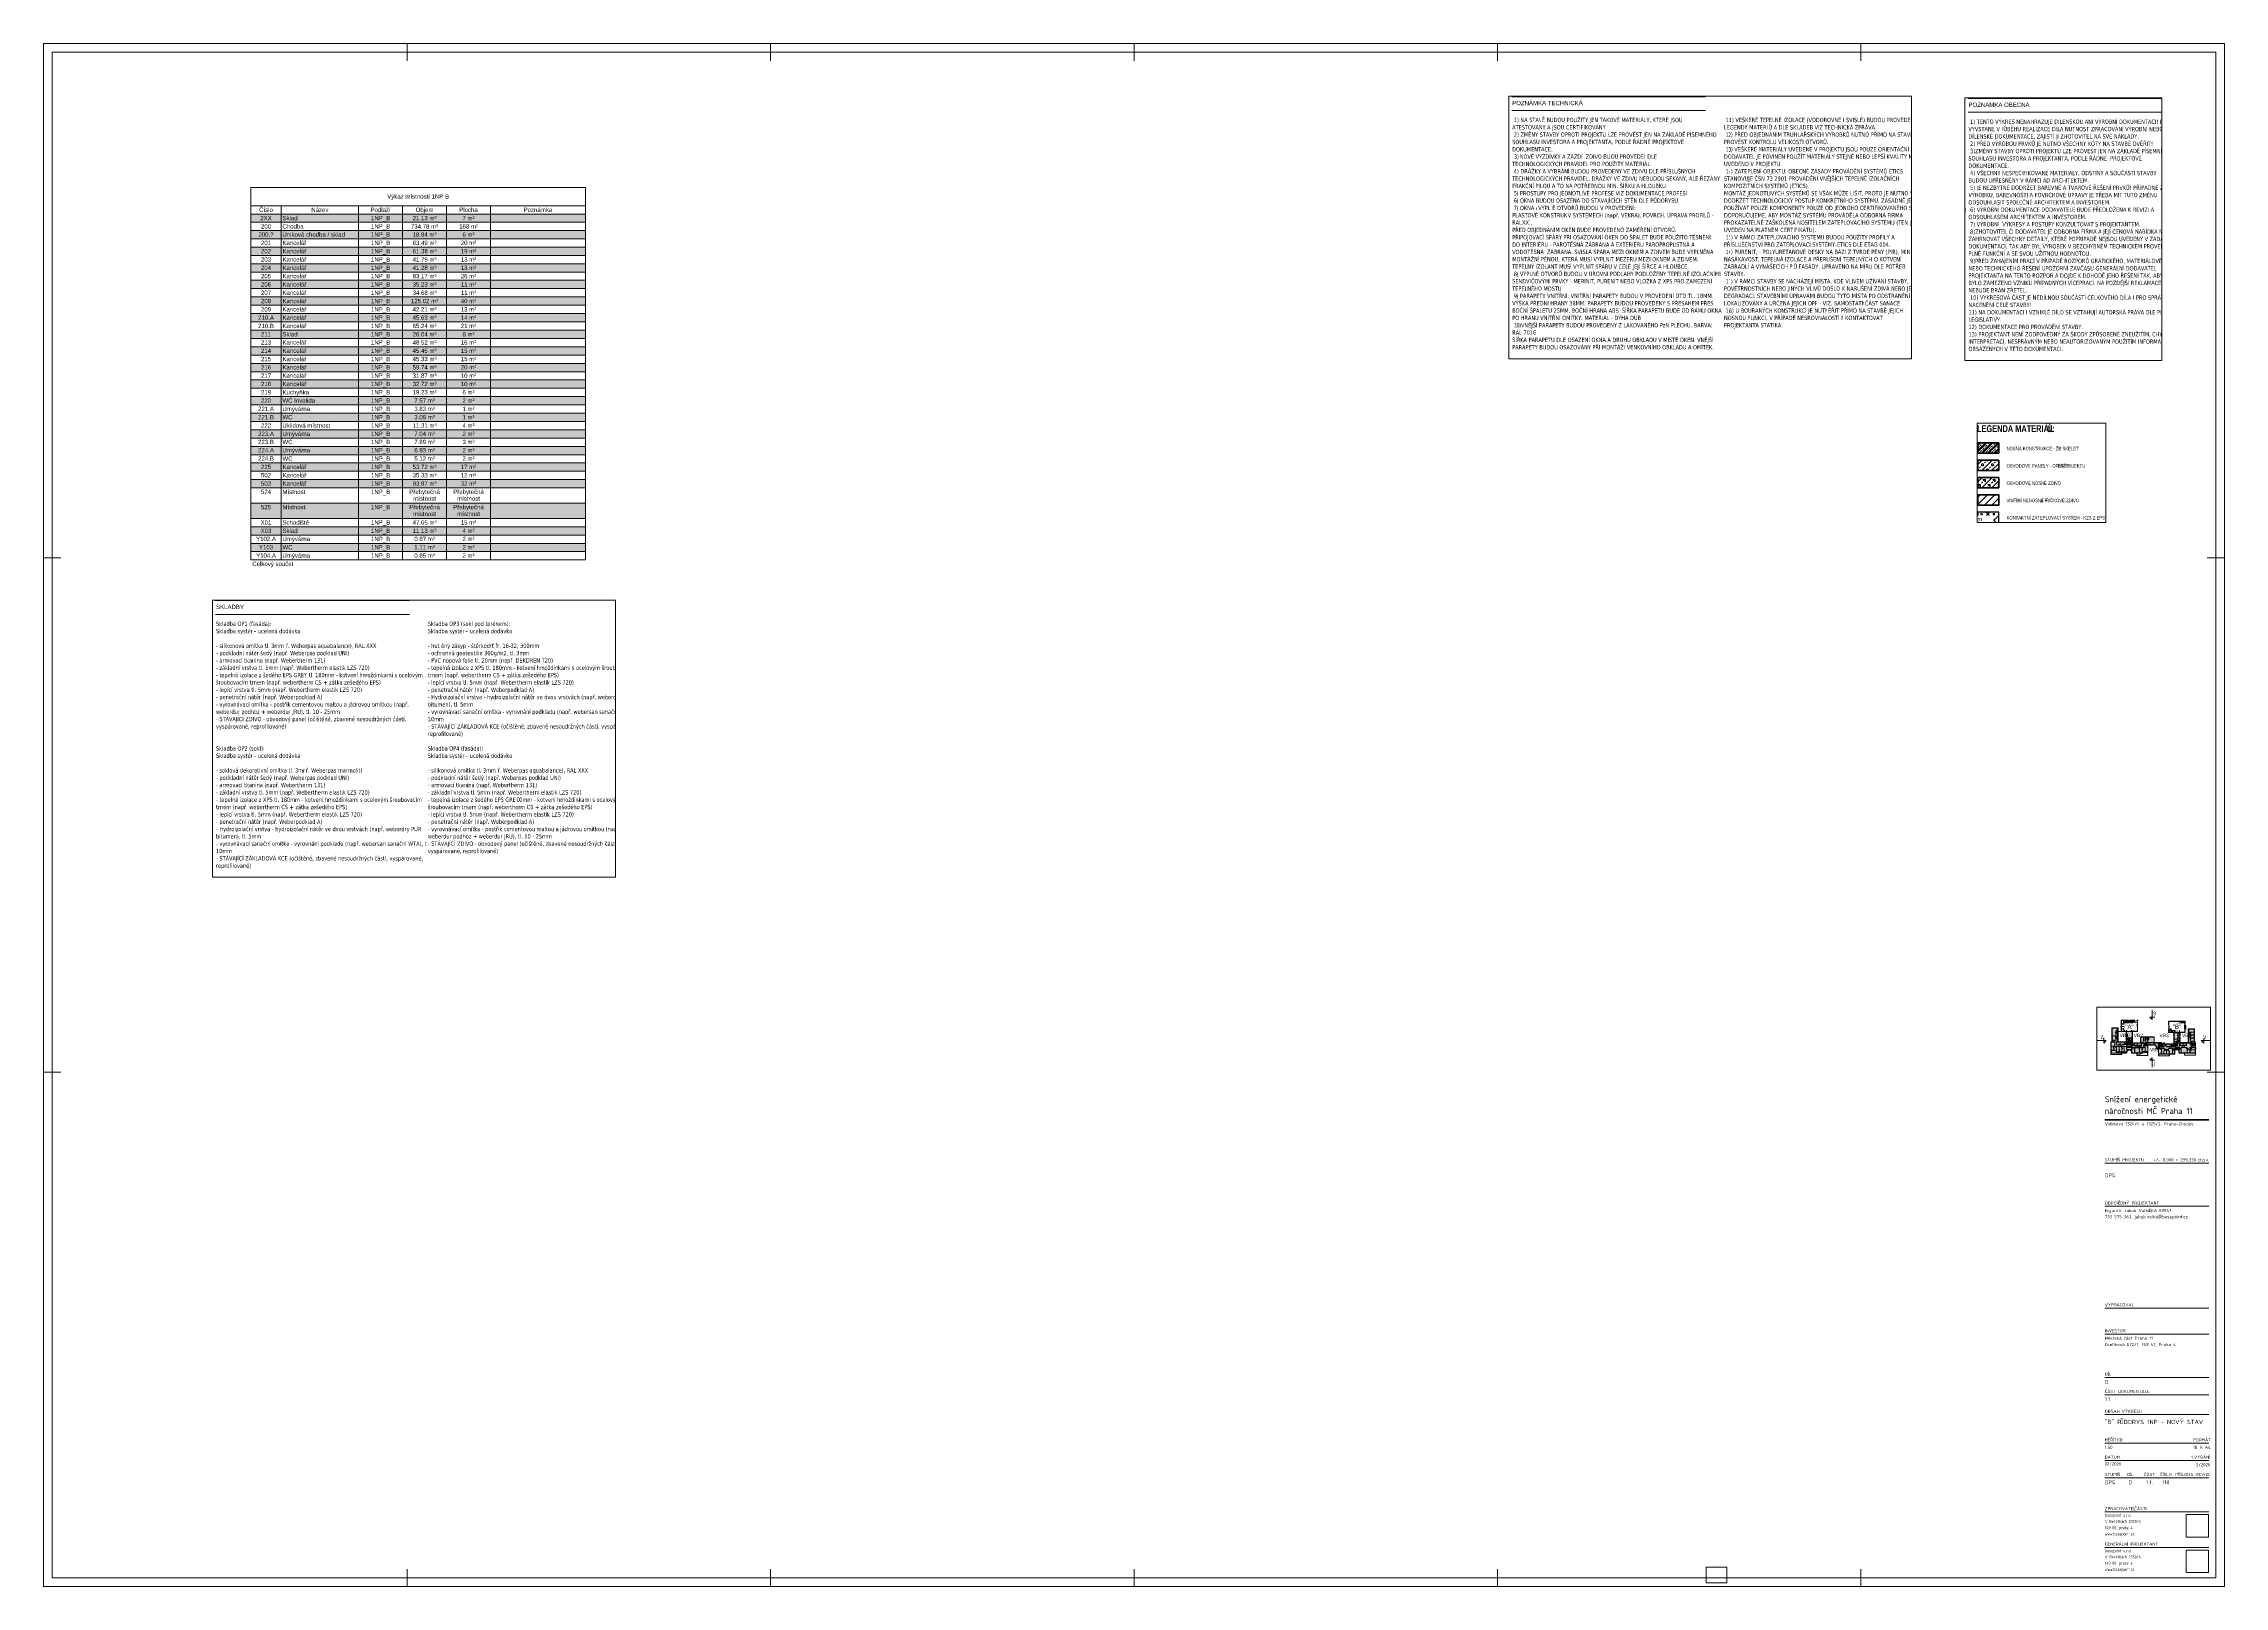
# Paper-space layout 'Layout1' of a CAD drawing. Header units: millimetres. Extents: x -961 to 299, y -2 to 889.
# The model-space entities are those that its viewports show. They can reach past a viewport. Long polylines and large blocks are cut down to what shows.
import ezdxf

# ---------------------------------------------------------------- set-up
doc = ezdxf.new("R2010")
doc.units = ezdxf.units.MM
doc.linetypes.add('Čerchovaná se dvěma tečkami', pattern=[2.59, 1, -0.53, 0, -0.53, 0, -0.53])
doc.linetypes.add('Čárkovaná', pattern=[6.35, 3.175, -3.175])
for name, color, linetype, lineweight in [('A-ANNO-NOTE', 131, 'Continuous', 9), ('A-AREA', 32, 'Continuous', 13), ('A-DETL', 90, 'Continuous', 13), ('A-DETL-GENF', 92, 'Continuous', 13), ('A-DETL-THIN', 151, 'Continuous', 13), ('A-DETL-WIDE', 214, 'Continuous', 70), ('A-DOOR', 31, 'Continuous', 13), ('A-DOOR-FRAM', 31, 'Continuous', 25), ('A-FLOR', 192, 'Continuous', 13), ('A-FLOR-HRAL', 11, 'Continuous', 13), ('A-GENM', 13, 'Continuous', 13), ('A-GLAZ', 151, 'Continuous', 13), ('A-GLAZ-CURT', 52, 'Continuous', 13), ('A-GLAZ-CWMG', 51, 'Continuous', 13), ('A-GLAZ-SILL', 1, 'Continuous', 13), ('A-WALL', 113, 'Continuous', 13), ('A-WALL-PATT', 111, 'Continuous', 35), ('G-ANNO-LEGN', 5, 'Continuous', 9), ('G-ANNO-SCHD', 231, 'Continuous', 9), ('G-ANNO-TEXT', 231, 'Continuous', 9), ('G-ANNO-TTLB', 6, 'Continuous', 9), ('G-ANNO-TTLB-WIDE', 214, 'Continuous', 50), ('I-FURN', 30, 'Continuous', 13), ('M-EQPM', 50, 'Continuous', 9), ('P-PIPE', 3, 'Continuous', 13), ('P-PIPE-CNTR', 3, 'Continuous', 9), ('Q-SPCQ', 91, 'Continuous', 13), ('S-COLS', 52, 'Continuous', 13), ('S-STRS', 31, 'Continuous', 13), ('S-STRS-ANNO', 31, 'Continuous', 13), ('S-STRS-MBND', 31, 'Continuous', 13)]:
    doc.layers.add(name, color=color, linetype=linetype, lineweight=lineweight)
doc.layers.add('G-ANNO-NPLT', color=191, linetype='Continuous', plot=False)
doc.styles.add('Arial', font='arial.ttf', dxfattribs={"height": 125})
doc.styles.add('Arial_1', font='arial.ttf', dxfattribs={"width": 0.7, "height": 100})
doc.styles.add('Arial_3', font='arial.ttf', dxfattribs={"height": 5000})
doc.styles.add('Arial_4', font='arial.ttf', dxfattribs={"height": 4000})
doc.styles.add('Arial_5', font='arial.ttf', dxfattribs={"height": 2.5})
doc.styles.add('Arial_B_1', font='arialbd.ttf', dxfattribs={"width": 0.7, "height": 200})
doc.styles.add('ISOCPEUR_4', font='isocpeur.ttf', dxfattribs={"height": 1.8})
doc.styles.add('ISOCPEUR_5', font='isocpeur.ttf', dxfattribs={"width": 0.75, "height": 1.8})
doc.styles.add('ISOCPEUR_6', font='isocpeur.ttf', dxfattribs={"height": 2.2})
doc.styles.add('ISOCPEUR_7', font='isocpeur.ttf', dxfattribs={"height": 2.5})
doc.styles.add('ISOCPEUR_B', font='', dxfattribs={"height": 3.5})
doc.styles.add('ISOCPEUR_B_1', font='', dxfattribs={"width": 0.75, "height": 1.8})
doc.styles.add('Tahoma_1', font='tahoma.ttf', dxfattribs={"width": 0.8, "height": 125})
doc.styles.add('Tahoma_B', font='tahomabd.ttf', dxfattribs={"width": 0.8, "height": 125})
doc.styles.get('ISOCPEUR_B').set_extended_font_data('ISOCPEUR', bold=True)
doc.styles.get('ISOCPEUR_B_1').set_extended_font_data('ISOCPEUR', bold=True)
picture_1 = doc.add_image_def('image1.png', size_in_pixel=(511, 511))
pattern_1 = [(45, (128744.6, 0), (-4242.64, 4242.64), [])]
pattern_2 = [(45, (128745, 0), (-7184.2, 7184.2), []), (45, (131618, -3e-12), (-7184.2, 7184.2), []), (45, (137366, -7e-12), (-4310.5, 10057.9), [4064, -2032, 67.06, -1964.94])]
pattern_3 = [(45, (128745, 0), (-5747.4, 5747.4), []), (45, (134492, 0), (-5747.4, 5747.4), [2032, -6096]), (135, (138802.5, 1437), (-5747.4, -5747.4), [4064, -4064]), (0, (135929, 4310.5), (5747.36, 5747.36), [2873.7, -8621]), (90, (138802.5, 1437), (-5747.36, 5747.36), [2873.7, -8621])]
pattern_4 = [(135.18, (207063, -8269), (-5729, -5765.6), []), (90.182, (204341.4, 880.5), (-5765.6, 5729), [1016, -10478.7]), (135.18, (204338, 1896.5), (-5729, -5765.6), [1016, -7112]), (180.182, (203617.5, 2612.6), (-5729, -5765.6), [1016, -10478.7]), (225.18, (202601.5, 2609), (5765.6, -5729), [1016, -7112]), (90.182, (201888.6, 872.7), (-5765.6, 5729), [1016, -10478.7]), (135.18, (202609, 156.6), (-5729, -5765.6), [1016, -7112]), (180.182, (203625, 160), (-5729, -5765.6), [1016, -10478.7]), (225.18, (204341, 880.5), (5765.6, -5729), [1016, -7112]), (135.18, (200951, 3533), (-5729, -5765.6), [2032, -6096])]
pattern_5 = [(225, (209127, -17208), (5747, -5747), []), (180, (199969, -19900.5), (-5747.4, -5747.4), [1016, -10478.7]), (225, (198953, -19900.5), (5747.4, -5747.4), [1016, -7112]), (270, (198235, -20619), (5747.4, -5747.4), [1016, -10478.7]), (315, (198235, -21635), (5747.4, 5747.4), [1016, -7112]), (180, (199969, -22353.3), (-5747.4, -5747.4), [1016, -10478.7]), (225, (200688, -21635), (5747.4, -5747.4), [1016, -7112]), (270, (200687.6, -20619), (5747.4, -5747.4), [1016, -10478.7]), (315, (199969, -19900.5), (5747.4, 5747.4), [1016, -7112]), (225, (197306, -23282), (5747.4, -5747.4), [2032, -6096])]
pattern_6 = [(45, (218658, -28969), (-5747.4, 5747.4), []), (360, (227816, -26277), (5747.4, 5747.4), [1016, -10478.7]), (45, (228832, -26277), (-5747.4, 5747.4), [1016, -7112]), (90, (229550.6, -25559), (-5747.4, 5747.4), [1016, -10478.7]), (135, (229551, -24543), (-5747.4, -5747.4), [1016, -7112]), (360, (227816, -23824.3), (5747.4, 5747.4), [1016, -10478.7]), (45, (227098, -24543), (-5747.4, 5747.4), [1016, -7112]), (90, (227098, -25559), (-5747.4, 5747.4), [1016, -10478.7]), (135, (227816, -26277), (-5747.4, -5747.4), [1016, -7112]), (45, (230479.5, -22895.5), (-5747.4, 5747.4), [2032, -6096])]
pattern_7 = [(45, (128745, 0), (-7184.2, 7184.2), []), (45, (131618, -3e-12), (-7184.2, 7184.2), []), (45, (137366, -8e-12), (-4310.5, 10057.9), [4064, -2032, 67.06, -1964.94])]
pattern_8 = [(45, (128745, 0), (-7184.2, 7184.2), []), (45, (131618, -2e-12), (-7184.2, 7184.2), []), (45, (137366, -6e-12), (-4310.5, 10057.9), [4064, -2032, 67.06, -1964.94])]
pattern_9 = [(45, (128745, 0), (-7184.2, 7184.2), []), (45, (131618, 0), (-7184.2, 7184.2), []), (45, (137366, 0), (-4310.5, 10057.9), [4064, -2032, 67.06, -1964.94])]
pattern_10 = [(315.27, (200183, -11889.6), (5721, 5774), []), (270.265, (202917, -21035), (5773.9, -5720.7), [1016, -10478.7]), (315.265, (202922, -22051), (5720.7, 5774), [1016, -7112]), (0.265, (203643.6, -22766), (5720.7, 5773.9), [1016, -10478.7]), (45.265, (204659.6, -22761), (-5774, 5720.7), [1016, -7112]), (270.265, (205370, -21023.6), (5773.9, -5720.7), [1016, -10478.7]), (315.265, (204648, -20308.5), (5720.7, 5774), [1016, -7112]), (0.265, (203632, -20313), (5720.7, 5773.9), [1016, -10478.7]), (45.265, (202917, -21035), (-5774, 5720.7), [1016, -7112]), (315.265, (206311, -23682.6), (5720.7, 5774), [2032, -6096])]

# ---------------------------------------------------------------- blocks, each defined once
blk = doc.blocks.new('00_BP_ROZP_KOD_velka_rvt22 - PL_ROZPISKA_21-2237006-_B_ PŮDORYS 1NP - NOVÝ STAV')
at = {"layer": 'A-ANNO-NOTE'}
for p, q in [((-960.5, 889), (-960.5, 879)), ((-960.5, 889), (-950.5, 889)), ((-960.5, 889), (-960.5, 879)), ((-960.5, 889), (-950.5, 889)), ((-750.5, 889), (-750.5, 879)), ((-540.5, 889), (-540.5, 879)), ((-330.5, 889), (-330.5, 879)), ((-120.5, 889), (-120.5, 879)), ((89.5, 889), (89.5, 879)), ((299.5, 889), (289.5, 889)), ((299.5, 889), (289.5, 889)), ((299.5, 889), (299.5, 879)), ((-960.5, 592), (-950.5, 592)), ((299.5, 592), (289.5, 592)), ((-960.5, 295), (-950.5, 295)), ((299.5, 295), (289.5, 295)), ((-960.5, -2), (-960.5, 8)), ((-960.5, -2), (-960.5, 8)), ((-750.5, -2), (-750.5, 8)), ((-540.5, -2), (-540.5, 8)), ((-330.5, -2), (-330.5, 8)), ((-120.5, -2), (-120.5, 8)), ((89.5, -2), (89.5, 8)), ((299.5, -2), (299.5, 8)), ((-960.5, -2), (-950.5, -2)), ((299.5, -2), (289.5, -2))]:
    blk.add_line(p, q, dxfattribs=at)
at = {"layer": 'G-ANNO-TTLB'}
for p, q in [((299.5, 889), (-960.5, 889)), ((-960.5, 889), (-960.5, -2)), ((-955.5, 884), (-955.5, 3)), ((294.5, 884), (-955.5, 884)), ((294.5, 3), (294.5, 884)), ((299.5, -2), (299.5, 889)), ((290.5, 242.5), (230.5, 242.5)), ((290.5, 217.5), (230.5, 217.5)), ((290.5, 158.7), (230.5, 158.7)), ((290.5, 143.7), (230.5, 143.7)), ((290.5, 118.7), (230.5, 118.7)), ((290.5, 118.7), (230.5, 118.7)), ((290.5, 108.7), (230.5, 108.7)), ((290.5, 97.2), (230.5, 97.2)), ((290.5, 80.7), (230.5, 80.7)), ((290.5, 70.7), (230.5, 70.7)), ((290.5, 60.7), (230.5, 60.7)), ((290.5, 41), (230.5, 41)), ((290.5, 20.5), (230.5, 20.5)), ((-955.5, 3), (294.5, 3)), ((-960.5, -2), (299.5, -2))]:
    blk.add_line(p, q, dxfattribs=at)
at = {"layer": 'G-ANNO-TTLB-WIDE'}
blk.add_line((290.5, 267.5), (230.5, 267.5), dxfattribs=at)
at = {"layer": 'G-ANNO-TTLB', "attachment_point": 1}
for s, insert, char_height, width, style in [('Snížení energetické ', (230.4, 281.1), 3.5, 56.118, 'ISOCPEUR_B'), ('Vidimova 1324/4 a 1325/2, Praha-Chodov.', (230.4, 266), 1.8, 56.118, 'ISOCPEUR_4'), ('ná', (230.4, 274.3), 3.5, 6.093, 'ISOCPEUR_B'), ('ročnosti MČ Praha 11', (235.4, 274.3), 3.5, 56.198, 'ISOCPEUR_B'), ('STUPE', (230.4, 245.3), 1.8, 8.578, 'ISOCPEUR_4'), ('Ň PROJEKTU', (237.5, 245.3), 1.8, 16.595, 'ISOCPEUR_4'), ('+/- 0,000 = 299,330 B.p.v.', (258.5, 245.3), 1.8, 35.114, 'ISOCPEUR_4'), ('ODPOV', (230.4, 220.3), 1.8, 9.059, 'ISOCPEUR_4'), ('Ing.arch. Jakub Volka, ', (230.4, 216), 1.8, 30.544, 'ISOCPEUR_4'), ('ĚDNÝ PROJEKTANT', (237.9, 220.3), 1.8, 25.654, 'ISOCPEUR_4'), ('ČKA 03947', (255.6, 216), 1.8, 14.511, 'ISOCPEUR_4'), ('733 575 363, jakub.volka@basepoint.cz', (230.4, 212.4), 1.8, 51.549, 'ISOCPEUR_4'), ('VYPRACOVAL', (230.4, 161.5), 1.8, 18.359, 'ISOCPEUR_4'), ('INVESTOR', (230.4, 146.5), 1.8, 12.987, 'ISOCPEUR_4'), ('\\fISOCPEUR|b0|i0|c238|p34|;M', (230.4, 142.2), 1.8, 2.004, 'ISOCPEUR_4'), ('Ocelíková 672/1, 149 41, Praha 4', (230.4, 138.6), 1.8, 45.135, 'ISOCPEUR_4'), ('ěstská část Praha 11', (232.1, 142.2), 1.8, 28.781, 'ISOCPEUR_4'), ('DÍL', (230.4, 121.5), 1.8, 4.409, 'ISOCPEUR_4'), ('ČÁST DOKUMENTACE', (230.4, 111.5), 1.8, 27.578, 'ISOCPEUR_4'), ('OBSAH VÝKRESU', (230.4, 100), 1.8, 23.008, 'ISOCPEUR_4'), ('\\fISOCPEUR|b0|i0|c238|p34|;M', (230.4, 83.5), 1.8, 2.004, 'ISOCPEUR_4'), ('ĚŘÍTKO', (232.1, 83.5), 1.8, 9.7, 'ISOCPEUR_4'), ('18 X A4', (281.4, 79.2), 1.8, 11.143, 'ISOCPEUR_4'), ('FORMÁT', (281.6, 83.5), 1.8, 10.823, 'ISOCPEUR_4'), ('02/2026', (230.3, 69.7), 1.8, 10.662, 'ISOCPEUR_4'), ('STUPE', (230.4, 63.5), 1.8, 8.578, 'ISOCPEUR_4'), ('DATUM', (230.4, 73.5), 1.8, 9.3, 'ISOCPEUR_4'), ('\\fISOCPEUR|b0|i0|c238|p34|;Ň', (237.5, 63.5), 1.8, 1.764, 'ISOCPEUR_4'), ('DÍL', (243.2, 63.5), 1.8, 4.409, 'ISOCPEUR_4'), ('ČÁST', (253.1, 63.5), 1.8, 7.055, 'ISOCPEUR_4'), ('ČÍSLO', (262.3, 63.5), 1.8, 7.696, 'ISOCPEUR_4'), ('\\fISOCPEUR|b0|i0|c238|p34|;P', (271.2, 63.5), 1.8, 1.764, 'ISOCPEUR_4'), ('ŘÍLOHA', (272.6, 63.5), 1.8, 9.941, 'ISOCPEUR_4'), ('1.VYDÁNÍ', (280.3, 73.5), 1.8, 12.426, 'ISOCPEUR_4'), ('REVIZE', (283, 63.5), 1.8, 9.219, 'ISOCPEUR_4'), ('ZPRACOVATEL ', (230.4, 43.8), 1.8, 20.764, 'ISOCPEUR_4'), ('basepoint s.r.o.', (230.5, 40), 1.8, 16.234, 'ISOCPEUR_B_1'), ('ČÁSTI', (247.5, 43.8), 1.8, 7.696, 'ISOCPEUR_4'), ('149 00, praha 4', (230.5, 32.8), 1.8, 16.174, 'ISOCPEUR_5'), ('V Benátkách 2350/6', (230.5, 36.4), 1.8, 20.623, 'ISOCPEUR_5'), ('www.basepoint.cz', (230.5, 29.2), 1.8, 17.136, 'ISOCPEUR_5'), ('GENERÁLNÍ PROJEKTANT', (230.4, 23.3), 1.8, 33.35, 'ISOCPEUR_4'), ('basepoint s.r.o.', (230.5, 19.5), 1.8, 16.234, 'ISOCPEUR_B_1'), ('V Benátkách 2350/6', (230.5, 15.9), 1.8, 20.623, 'ISOCPEUR_5'), ('149 00, praha 4', (230.5, 12.3), 1.8, 16.174, 'ISOCPEUR_5'), ('www.basepoint.cz', (230.5, 8.7), 1.8, 17.136, 'ISOCPEUR_5')]:
    blk.add_mtext(s, dxfattribs=dict(at, insert=insert, char_height=char_height, width=width, style=style))
at = {"layer": 'G-ANNO-TTLB'}
image = blk.add_image(picture_1, insert=(277.4, 26.5), size_in_units=(13, 13), dxfattribs=at)
image.dxf.flags = 7
image = blk.add_image(picture_1, insert=(277.4, 6), size_in_units=(13, 13), dxfattribs=at)
image.dxf.flags = 7
blk = doc.blocks.new('DVERE_1k_oblozka - DD03_01_800x1970_koupelna-1549491-Mapka _ závislý 4')
at = {"layer": 'A-DOOR', "lineweight": 9}
for p, q in [((0, 102.9), (0, -947.1)), ((-450, 52.9), (-400, 52.9)), ((-450, -47.1), (-450, 52.9)), ((-400, 52.9), (-400, -47.1)), ((400, 52.9), (450, 52.9)), ((400, -47.1), (400, 52.9)), ((450, 52.9), (450, -47.1)), ((-400, -47.1), (-450, -47.1)), ((-415, -47.1), (-415, -907.1)), ((-400, -37.1), (400, -37.1)), ((450, -47.1), (400, -47.1)), ((415, -77.1), (415, -47.1)), ((-415, -62.1), (-400, -62.1)), ((-415, -77.1), (-415, -62.1)), ((400, -62.1), (415, -62.1)), ((415, -62.1), (415, -77.1)), ((415, -77.1), (-415, -77.1)), ((305, -77.1), (-305, -77.1))]:
    blk.add_line(p, q, dxfattribs=at)
at = {"layer": 'A-DOOR', "linetype": 'Čerchovaná se dvěma tečkami', "lineweight": 9}
for p, q in [((-400, 52.9), (400, 52.9)), ((-400, -47.1), (400, -47.1))]:
    blk.add_line(p, q, dxfattribs=at)
at = {"layer": 'A-DOOR', "lineweight": 9}
blk.add_arc((-415, -77.1), 830, 270, 0, dxfattribs=at)
at = {"layer": 'A-DOOR-FRAM', "lineweight": 9}
for p, q in [((-450, 52.9), (-400, 52.9)), ((-400, 52.9), (-400, -47.1)), ((400, -47.1), (400, 52.9)), ((450, 52.9), (400, 52.9)), ((-400, -47.1), (-450, -47.1)), ((400, -47.1), (450, -47.1))]:
    blk.add_line(p, q, dxfattribs=at)
blk = doc.blocks.new('OKNO_4k_ - OKNO_4k_4000x1460-1966617-Mapka _ závislý 4')
at = {"layer": 'A-GLAZ', "lineweight": 9}
for p, q in [((-2000, 166), (2000, 166)), ((-2000, 115), (-2000, 166)), ((2000, 166), (2000, 115)), ((2000, 115), (-2000, 115)), ((-2000, 115), (2000, 115)), ((-2000, 35), (-2000, 115)), ((2000, 115), (2000, 35)), ((2000, 35), (-2000, 35))]:
    blk.add_line(p, q, dxfattribs=at)
blk = doc.blocks.new('OKNO_dvere vchod_1k_nadsvetlik - vstupni dvere 1100_2435-971794-Mapka _ závislý 4')
at = {"layer": 'A-GLAZ', "lineweight": 9}
for p, q in [((-995.3, -85), (-995.3, 950)), ((-147.3, -15), (-37.3, -15)), ((-37.3, -15), (-147.3, -15)), ((-147.3, -15), (-147.3, -28)), ((-147.3, -28), (-147.3, -15)), ((-37.3, -15), (-37.3, -28)), ((-37.3, -15), (-37.3, -28)), ((-147.3, -28), (-37.3, -28)), ((-37.3, -28), (-147.3, -28)), ((-57.3, -28), (-57.3, -182)), ((-37.3, -28), (-57.3, -28)), ((-37.3, -28), (-57.3, -28)), ((-37.3, -182), (-37.3, -28)), ((-995.3, -65), (-900.3, -65)), ((-995.3, -85), (-995.3, -65)), ((-995.3, -65), (-995.3, -85)), ((-900.3, -65), (-995.3, -65)), ((-900.3, -65), (-900.3, -145)), ((-80.3, -65), (-900.3, -65)), ((-80.3, -65), (14.7, -65)), ((-80.3, -145), (-80.3, -65)), ((14.7, -65), (-80.3, -65)), ((-70.3, -55), (-70.3, -155)), ((-24.3, -55), (-70.3, -55)), ((-24.3, -55), (-70.3, -55)), ((-24.3, -55), (-70.3, -55)), ((-24.3, -55), (-70.3, -55)), ((-51.3, -55), (-43.3, -55)), ((-51.3, -55), (-43.3, -55)), ((-24.3, -155), (-24.3, -55)), ((-24.3, -83.7), (-24.3, -55)), ((14.7, -65), (14.7, -85)), ((14.7, -65), (14.7, -85)), ((-1040.3, -85), (-960.3, -85)), ((-1040.3, -165), (-1040.3, -85)), ((-960.4, -85), (-995.3, -85)), ((-960.3, -145), (-960.4, -85)), ((-960.3, -85), (-960.3, -165)), ((14.7, -85), (-20.3, -85)), ((-20.3, -85), (-20.3, -145)), ((-20.3, -85), (59.7, -85)), ((-20.3, -165), (-20.3, -85)), ((59.7, -85), (59.7, -165)), ((-900.3, -145), (-960.3, -145)), ((-900.3, -145), (-80.3, -145)), ((-20.3, -145), (-80.3, -145)), ((-1040.3, -164), (-1035.3, -164)), ((-1040.3, -166), (-1040.3, -164)), ((-960.3, -165), (-1040.3, -165)), ((-1035.3, -166), (-1040.3, -166)), ((-1035.3, -164), (-1035.3, -166)), ((-960.3, -165), (-20.3, -165)), ((-70.3, -155), (-24.3, -155)), ((-70.3, -155), (-24.3, -155)), ((-70.3, -155), (-24.3, -155)), ((-70.3, -155), (-24.3, -155)), ((-43.3, -155), (-51.3, -155)), ((-43.3, -155), (-51.3, -155)), ((59.7, -165), (-20.3, -165)), ((54.7, -164), (59.7, -164)), ((54.7, -166), (54.7, -164)), ((59.7, -166), (54.7, -166)), ((59.7, -164), (59.7, -166)), ((-147.3, -182), (-37.3, -182)), ((-37.3, -182), (-147.3, -182)), ((-147.3, -195), (-147.3, -182)), ((-147.3, -182), (-147.3, -195)), ((-57.3, -182), (-37.3, -182)), ((-57.3, -182), (-37.3, -182)), ((-37.3, -182), (-37.3, -195)), ((-37.3, -182), (-37.3, -195)), ((-147.3, -195), (-37.3, -195)), ((-37.3, -195), (-147.3, -195))]:
    blk.add_line(p, q, dxfattribs=at)
blk.add_arc((-995.3, -85), 1035, 360, 90, dxfattribs=at)
at = {"layer": 'A-GLAZ-SILL', "lineweight": 9}
blk.add_line((-1040.3, 165), (59.7, 165), dxfattribs=at)
blk = doc.blocks.new('OKNO_2k_ - OKNO_2k_1750 x 1750-1963716-Mapka _ závislý 4')
at = {"layer": 'A-GLAZ', "lineweight": 9}
for p, q in [((-875, 126), (875, 126)), ((-875, 75), (-875, 126)), ((875, 126), (875, 75)), ((875, 75), (-875, 75)), ((-875, 75), (875, 75)), ((-875, -5), (-875, 75)), ((875, 75), (875, -5)), ((875, -5), (-875, -5))]:
    blk.add_line(p, q, dxfattribs=at)
blk = doc.blocks.new('DVERE_1k_oblozka - DD03_01_800x1970_koupelna-1549495-Mapka _ závislý 4')
at = {"layer": 'A-DOOR', "lineweight": 9}
for p, q in [((0, -102.9), (0, 947.1)), ((-415, 47.1), (-415, 907.1)), ((415, 77.1), (-415, 77.1)), ((-415, 77.1), (-415, 62.1)), ((305, 77.1), (-305, 77.1)), ((415, 62.1), (415, 77.1)), ((415, 77.1), (415, 47.1)), ((-415, 62.1), (-400, 62.1)), ((400, 62.1), (415, 62.1)), ((-400, 47.1), (-450, 47.1)), ((-450, 47.1), (-450, -52.9)), ((-400, -52.9), (-400, 47.1)), ((-400, 37.1), (400, 37.1)), ((450, 47.1), (400, 47.1)), ((400, 47.1), (400, -52.9)), ((450, -52.9), (450, 47.1)), ((-450, -52.9), (-400, -52.9)), ((400, -52.9), (450, -52.9))]:
    blk.add_line(p, q, dxfattribs=at)
at = {"layer": 'A-DOOR', "linetype": 'Čerchovaná se dvěma tečkami', "lineweight": 9}
for p, q in [((-400, 47.1), (400, 47.1)), ((-400, -52.9), (400, -52.9))]:
    blk.add_line(p, q, dxfattribs=at)
at = {"layer": 'A-DOOR', "lineweight": 9}
blk.add_arc((-415, 77.1), 830, 360, 90, dxfattribs=at)
at = {"layer": 'A-DOOR-FRAM', "lineweight": 9}
for p, q in [((-400, 47.1), (-450, 47.1)), ((-400, -52.9), (-400, 47.1)), ((400, 47.1), (400, -52.9)), ((400, 47.1), (450, 47.1)), ((-450, -52.9), (-400, -52.9)), ((450, -52.9), (400, -52.9))]:
    blk.add_line(p, q, dxfattribs=at)
blk = doc.blocks.new('DVERE_1k_oblozka - DD03_01_800x1970_koupelna-1549494-Mapka _ závislý 4')
at = {"layer": 'A-DOOR', "lineweight": 9}
for p, q in [((0, 127.9), (0, -972.1)), ((-450, 77.9), (-400, 77.9)), ((-450, -72.1), (-450, 77.9)), ((-400, 77.9), (-400, -72.1)), ((400, 77.9), (450, 77.9)), ((400, -72.1), (400, 77.9)), ((450, 77.9), (450, -72.1)), ((-400, -62.1), (400, -62.1)), ((-400, -72.1), (-450, -72.1)), ((-415, -72.1), (-415, -932.1)), ((450, -72.1), (400, -72.1)), ((415, -102.1), (415, -72.1)), ((-415, -87.1), (-400, -87.1)), ((-415, -102.1), (-415, -87.1)), ((400, -87.1), (415, -87.1)), ((415, -87.1), (415, -102.1)), ((415, -102.1), (-415, -102.1)), ((305, -102.1), (-305, -102.1))]:
    blk.add_line(p, q, dxfattribs=at)
at = {"layer": 'A-DOOR', "linetype": 'Čerchovaná se dvěma tečkami', "lineweight": 9}
for p, q in [((-400, 77.9), (400, 77.9)), ((-400, -72.1), (400, -72.1))]:
    blk.add_line(p, q, dxfattribs=at)
at = {"layer": 'A-DOOR', "lineweight": 9}
blk.add_arc((-415, -102.1), 830, 270, 0, dxfattribs=at)
at = {"layer": 'A-DOOR-FRAM', "lineweight": 9}
for p, q in [((-450, 77.9), (-400, 77.9)), ((-400, 77.9), (-400, -72.1)), ((400, -72.1), (400, 77.9)), ((450, 77.9), (400, 77.9)), ((-400, -72.1), (-450, -72.1)), ((400, -72.1), (450, -72.1))]:
    blk.add_line(p, q, dxfattribs=at)
blk = doc.blocks.new('DVERE_1k_oblozka - DD03_01_800x1970_koupelna-1549493-Mapka _ závislý 4')
at = {"layer": 'A-DOOR', "lineweight": 9}
for p, q in [((0, -127.9), (0, 972.1)), ((-415, 72.1), (-415, 932.1)), ((415, 102.1), (-415, 102.1)), ((-415, 102.1), (-415, 87.1)), ((305, 102.1), (-305, 102.1)), ((415, 87.1), (415, 102.1)), ((415, 102.1), (415, 72.1)), ((-415, 87.1), (-400, 87.1)), ((400, 87.1), (415, 87.1)), ((-400, 72.1), (-450, 72.1)), ((-450, 72.1), (-450, -77.9)), ((-400, -77.9), (-400, 72.1)), ((450, 72.1), (400, 72.1)), ((400, 72.1), (400, -77.9)), ((450, -77.9), (450, 72.1)), ((-400, 62.1), (400, 62.1)), ((-450, -77.9), (-400, -77.9)), ((400, -77.9), (450, -77.9))]:
    blk.add_line(p, q, dxfattribs=at)
at = {"layer": 'A-DOOR', "linetype": 'Čerchovaná se dvěma tečkami', "lineweight": 9}
for p, q in [((-400, 72.1), (400, 72.1)), ((-400, -77.9), (400, -77.9))]:
    blk.add_line(p, q, dxfattribs=at)
at = {"layer": 'A-DOOR', "lineweight": 9}
blk.add_arc((-415, 102.1), 830, 360, 90, dxfattribs=at)
at = {"layer": 'A-DOOR-FRAM', "lineweight": 9}
for p, q in [((-400, 72.1), (-450, 72.1)), ((-400, -77.9), (-400, 72.1)), ((400, 72.1), (400, -77.9)), ((400, 72.1), (450, 72.1)), ((-450, -77.9), (-400, -77.9)), ((450, -77.9), (400, -77.9))]:
    blk.add_line(p, q, dxfattribs=at)
blk = doc.blocks.new('DVERE_1k_oblozka - DD03_01_800x1970_koupelna-1549492-Mapka _ závislý 4')
at = {"layer": 'A-DOOR', "lineweight": 9}
for p, q in [((0, 102.9), (0, -947.1)), ((-450, 52.9), (-400, 52.9)), ((-450, -47.1), (-450, 52.9)), ((-400, 52.9), (-400, -47.1)), ((400, 52.9), (450, 52.9)), ((400, -47.1), (400, 52.9)), ((450, 52.9), (450, -47.1)), ((-400, -47.1), (-450, -47.1)), ((-415, -47.1), (-415, -907.1)), ((-400, -37.1), (400, -37.1)), ((450, -47.1), (400, -47.1)), ((415, -77.1), (415, -47.1)), ((-415, -62.1), (-400, -62.1)), ((-415, -77.1), (-415, -62.1)), ((400, -62.1), (415, -62.1)), ((415, -62.1), (415, -77.1)), ((415, -77.1), (-415, -77.1)), ((305, -77.1), (-305, -77.1))]:
    blk.add_line(p, q, dxfattribs=at)
at = {"layer": 'A-DOOR', "linetype": 'Čerchovaná se dvěma tečkami', "lineweight": 9}
for p, q in [((-400, 52.9), (400, 52.9)), ((-400, -47.1), (400, -47.1))]:
    blk.add_line(p, q, dxfattribs=at)
at = {"layer": 'A-DOOR', "lineweight": 9}
blk.add_arc((-415, -77.1), 830, 270, 0, dxfattribs=at)
at = {"layer": 'A-DOOR-FRAM', "lineweight": 9}
for p, q in [((-450, 52.9), (-400, 52.9)), ((-400, 52.9), (-400, -47.1)), ((400, -47.1), (400, 52.9)), ((450, 52.9), (400, 52.9)), ((-400, -47.1), (-450, -47.1)), ((400, -47.1), (450, -47.1))]:
    blk.add_line(p, q, dxfattribs=at)
blk = doc.blocks.new('DVERE_1k_oblozka - DD03_01_800x1970_koupelna-1549498-Mapka _ závislý 4')
at = {"layer": 'A-DOOR', "lineweight": 9}
for p, q in [((0, -102.9), (0, 947.1)), ((-415, 47.1), (-415, 907.1)), ((415, 77.1), (-415, 77.1)), ((-415, 77.1), (-415, 62.1)), ((305, 77.1), (-305, 77.1)), ((415, 62.1), (415, 77.1)), ((415, 77.1), (415, 47.1)), ((-415, 62.1), (-400, 62.1)), ((400, 62.1), (415, 62.1)), ((-400, 47.1), (-450, 47.1)), ((-450, 47.1), (-450, -52.9)), ((-400, -52.9), (-400, 47.1)), ((-400, 37.1), (400, 37.1)), ((450, 47.1), (400, 47.1)), ((400, 47.1), (400, -52.9)), ((450, -52.9), (450, 47.1)), ((-450, -52.9), (-400, -52.9)), ((400, -52.9), (450, -52.9))]:
    blk.add_line(p, q, dxfattribs=at)
at = {"layer": 'A-DOOR', "linetype": 'Čerchovaná se dvěma tečkami', "lineweight": 9}
for p, q in [((-400, 47.1), (400, 47.1)), ((-400, -52.9), (400, -52.9))]:
    blk.add_line(p, q, dxfattribs=at)
at = {"layer": 'A-DOOR', "lineweight": 9}
blk.add_arc((-415, 77.1), 830, 360, 90, dxfattribs=at)
at = {"layer": 'A-DOOR-FRAM', "lineweight": 9}
for p, q in [((-400, 47.1), (-450, 47.1)), ((-400, -52.9), (-400, 47.1)), ((400, 47.1), (400, -52.9)), ((400, 47.1), (450, 47.1)), ((-450, -52.9), (-400, -52.9)), ((450, -52.9), (400, -52.9))]:
    blk.add_line(p, q, dxfattribs=at)
blk = doc.blocks.new('DVERE_1k_oblozka - DD03_01_700x1970_koupelna-1549497-Mapka _ závislý 4')
at = {"layer": 'A-DOOR', "lineweight": 9}
for p, q in [((0, -102.9), (0, 847.1)), ((-365, 47.1), (-365, 807.1)), ((365, 77.1), (-365, 77.1)), ((-365, 77.1), (-365, 62.1)), ((255, 77.1), (-255, 77.1)), ((365, 62.1), (365, 77.1)), ((365, 77.1), (365, 47.1)), ((-365, 62.1), (-350, 62.1)), ((350, 62.1), (365, 62.1)), ((-350, 47.1), (-400, 47.1)), ((-400, 47.1), (-400, -52.9)), ((-350, -52.9), (-350, 47.1)), ((-350, 37.1), (350, 37.1)), ((400, 47.1), (350, 47.1)), ((350, 47.1), (350, -52.9)), ((400, -52.9), (400, 47.1)), ((-400, -52.9), (-350, -52.9)), ((350, -52.9), (400, -52.9))]:
    blk.add_line(p, q, dxfattribs=at)
at = {"layer": 'A-DOOR', "linetype": 'Čerchovaná se dvěma tečkami', "lineweight": 9}
for p, q in [((-350, 47.1), (350, 47.1)), ((-350, -52.9), (350, -52.9))]:
    blk.add_line(p, q, dxfattribs=at)
at = {"layer": 'A-DOOR', "lineweight": 9}
blk.add_arc((-365, 77.1), 730, 360, 90, dxfattribs=at)
at = {"layer": 'A-DOOR-FRAM', "lineweight": 9}
for p, q in [((-350, 47.1), (-400, 47.1)), ((-350, -52.9), (-350, 47.1)), ((350, 47.1), (350, -52.9)), ((350, 47.1), (400, 47.1)), ((-400, -52.9), (-350, -52.9)), ((400, -52.9), (350, -52.9))]:
    blk.add_line(p, q, dxfattribs=at)
blk = doc.blocks.new('DVERE_1k_oblozka - DD03_01_900x1970_koupelna-1549502-Mapka _ závislý 4')
at = {"layer": 'A-DOOR', "lineweight": 9}
for p, q in [((0, 127.9), (0, -1072.1)), ((-500, 77.9), (-450, 77.9)), ((-500, -72.1), (-500, 77.9)), ((-450, 77.9), (-450, -72.1)), ((450, 77.9), (500, 77.9)), ((450, -72.1), (450, 77.9)), ((500, 77.9), (500, -72.1)), ((-450, -62.1), (450, -62.1)), ((-450, -72.1), (-500, -72.1)), ((-465, -72.1), (-465, -1032.1)), ((500, -72.1), (450, -72.1)), ((465, -102.1), (465, -72.1)), ((-465, -87.1), (-450, -87.1)), ((-465, -102.1), (-465, -87.1)), ((450, -87.1), (465, -87.1)), ((465, -87.1), (465, -102.1)), ((465, -102.1), (-465, -102.1)), ((355, -102.1), (-355, -102.1))]:
    blk.add_line(p, q, dxfattribs=at)
at = {"layer": 'A-DOOR', "linetype": 'Čerchovaná se dvěma tečkami', "lineweight": 9}
for p, q in [((-450, 77.9), (450, 77.9)), ((-450, -72.1), (450, -72.1))]:
    blk.add_line(p, q, dxfattribs=at)
at = {"layer": 'A-DOOR', "lineweight": 9}
blk.add_arc((-465, -102.1), 930, 270, 0, dxfattribs=at)
at = {"layer": 'A-DOOR-FRAM', "lineweight": 9}
for p, q in [((-500, 77.9), (-450, 77.9)), ((-450, 77.9), (-450, -72.1)), ((450, -72.1), (450, 77.9)), ((500, 77.9), (450, 77.9)), ((-450, -72.1), (-500, -72.1)), ((450, -72.1), (500, -72.1))]:
    blk.add_line(p, q, dxfattribs=at)
blk = doc.blocks.new('DVERE_1k_oblozka - DD03_01_600x1970_koupelna-1549500-Mapka _ závislý 4')
at = {"layer": 'A-DOOR', "lineweight": 9}
for p, q in [((0, -102.9), (0, 747.1)), ((-315, 47.1), (-315, 707.1)), ((315, 77.1), (-315, 77.1)), ((-315, 77.1), (-315, 62.1)), ((205, 77.1), (-205, 77.1)), ((315, 62.1), (315, 77.1)), ((315, 77.1), (315, 47.1)), ((-315, 62.1), (-300, 62.1)), ((300, 62.1), (315, 62.1)), ((-300, 47.1), (-350, 47.1)), ((-350, 47.1), (-350, -52.9)), ((-300, -52.9), (-300, 47.1)), ((-300, 37.1), (300, 37.1)), ((350, 47.1), (300, 47.1)), ((300, 47.1), (300, -52.9)), ((350, -52.9), (350, 47.1)), ((-350, -52.9), (-300, -52.9)), ((300, -52.9), (350, -52.9))]:
    blk.add_line(p, q, dxfattribs=at)
at = {"layer": 'A-DOOR', "linetype": 'Čerchovaná se dvěma tečkami', "lineweight": 9}
for p, q in [((-300, 47.1), (300, 47.1)), ((-300, -52.9), (300, -52.9))]:
    blk.add_line(p, q, dxfattribs=at)
at = {"layer": 'A-DOOR', "lineweight": 9}
blk.add_arc((-315, 77.1), 630, 360, 90, dxfattribs=at)
at = {"layer": 'A-DOOR-FRAM', "lineweight": 9}
for p, q in [((-300, 47.1), (-350, 47.1)), ((-300, -52.9), (-300, 47.1)), ((300, 47.1), (300, -52.9)), ((300, 47.1), (350, 47.1)), ((-350, -52.9), (-300, -52.9)), ((350, -52.9), (300, -52.9))]:
    blk.add_line(p, q, dxfattribs=at)
blk = doc.blocks.new('DVERE_1k_oblozka - DD03_01_800x1970_koupelna-2284058-Mapka _ závislý 4')
at = {"layer": 'A-DOOR', "lineweight": 9}
for p, q in [((0, -177.9), (0, 1022.1)), ((-415, 122.1), (-415, 982.1)), ((415, 152.1), (-415, 152.1)), ((-415, 152.1), (-415, 137.1)), ((305, 152.1), (-305, 152.1)), ((415, 137.1), (415, 152.1)), ((415, 152.1), (415, 122.1)), ((-415, 137.1), (-400, 137.1)), ((400, 137.1), (415, 137.1)), ((-400, 122.1), (-450, 122.1)), ((-450, 122.1), (-450, -127.9)), ((-400, -127.9), (-400, 122.1)), ((450, 122.1), (400, 122.1)), ((400, 122.1), (400, -127.9)), ((450, -127.9), (450, 122.1)), ((-400, 112.1), (400, 112.1)), ((-450, -127.9), (-400, -127.9)), ((400, -127.9), (450, -127.9))]:
    blk.add_line(p, q, dxfattribs=at)
at = {"layer": 'A-DOOR', "linetype": 'Čerchovaná se dvěma tečkami', "lineweight": 9}
for p, q in [((-400, 122.1), (400, 122.1)), ((-400, -127.9), (400, -127.9))]:
    blk.add_line(p, q, dxfattribs=at)
at = {"layer": 'A-DOOR', "lineweight": 9}
blk.add_arc((-415, 152.1), 830, 360, 90, dxfattribs=at)
at = {"layer": 'A-DOOR-FRAM', "lineweight": 9}
for p, q in [((-400, 122.1), (-450, 122.1)), ((-400, -127.9), (-400, 122.1)), ((400, 122.1), (400, -127.9)), ((400, 122.1), (450, 122.1)), ((-450, -127.9), (-400, -127.9)), ((450, -127.9), (400, -127.9))]:
    blk.add_line(p, q, dxfattribs=at)
blk = doc.blocks.new('Betonový čtvercový sloup - 850 x 850-1550239-Mapka _ závislý 4')
at = {"layer": 'S-COLS', "lineweight": 9}
for p, q in [((425, 425), (-425, 425)), ((-425, 425), (-425, -425)), ((425, -425), (425, 425)), ((-425, -425), (425, -425))]:
    blk.add_line(p, q, dxfattribs=at)
blk = doc.blocks.new('OKNO_2k_ - OKNO_2k_1900x1400-1963744-Mapka _ závislý 4')
at = {"layer": 'A-GLAZ', "lineweight": 9}
for p, q in [((-950, 126), (950, 126)), ((-950, 75), (-950, 126)), ((950, 126), (950, 75)), ((950, 75), (-950, 75)), ((-950, 75), (950, 75)), ((-950, -5), (-950, 75)), ((950, 75), (950, -5)), ((950, -5), (-950, -5))]:
    blk.add_line(p, q, dxfattribs=at)
blk = doc.blocks.new('DVERE_1k_oblozka - DD03_01_600x1970_koupelna-1549499-Mapka _ závislý 4')
at = {"layer": 'A-DOOR', "lineweight": 9}
for p, q in [((0, 102.9), (0, -747.1)), ((-350, 52.9), (-300, 52.9)), ((-350, -47.1), (-350, 52.9)), ((-300, 52.9), (-300, -47.1)), ((300, 52.9), (350, 52.9)), ((300, -47.1), (300, 52.9)), ((350, 52.9), (350, -47.1)), ((-300, -47.1), (-350, -47.1)), ((-315, -47.1), (-315, -707.1)), ((-300, -37.1), (300, -37.1)), ((350, -47.1), (300, -47.1)), ((315, -77.1), (315, -47.1)), ((-315, -62.1), (-300, -62.1)), ((-315, -77.1), (-315, -62.1)), ((300, -62.1), (315, -62.1)), ((315, -62.1), (315, -77.1)), ((315, -77.1), (-315, -77.1)), ((205, -77.1), (-205, -77.1))]:
    blk.add_line(p, q, dxfattribs=at)
at = {"layer": 'A-DOOR', "linetype": 'Čerchovaná se dvěma tečkami', "lineweight": 9}
for p, q in [((-300, 52.9), (300, 52.9)), ((-300, -47.1), (300, -47.1))]:
    blk.add_line(p, q, dxfattribs=at)
at = {"layer": 'A-DOOR', "lineweight": 9}
blk.add_arc((-315, -77.1), 630, 270, 0, dxfattribs=at)
at = {"layer": 'A-DOOR-FRAM', "lineweight": 9}
for p, q in [((-350, 52.9), (-300, 52.9)), ((-300, 52.9), (-300, -47.1)), ((300, -47.1), (300, 52.9)), ((350, 52.9), (300, 52.9)), ((-300, -47.1), (-350, -47.1)), ((300, -47.1), (350, -47.1))]:
    blk.add_line(p, q, dxfattribs=at)
blk = doc.blocks.new('DVERE_1k_oblozka - DD03_01_800x1970_koupelna-V85-Mapka _ závislý 4')
at = {"layer": 'A-DOOR', "lineweight": 9}
for p, q in [((0, -102.9), (0, 947.1)), ((-415, 47.1), (-415, 907.1)), ((415, 77.1), (-415, 77.1)), ((-415, 77.1), (-415, 62.1)), ((-415, 62.1), (-415, 77.1)), ((305, 77.1), (-305, 77.1)), ((415, 62.1), (415, 77.1)), ((415, 77.1), (415, 47.1)), ((-415, 62.1), (-400, 62.1)), ((400, 62.1), (415, 62.1)), ((415, 62.1), (400, 62.1)), ((-400, 47.1), (-450, 47.1)), ((-450, 47.1), (-450, -52.9)), ((-400, -52.9), (-400, 47.1)), ((-400, 37.1), (400, 37.1)), ((450, 47.1), (400, 47.1)), ((400, 47.1), (400, -52.9)), ((450, -52.9), (450, 47.1)), ((-450, -52.9), (-400, -52.9)), ((400, -52.9), (450, -52.9))]:
    blk.add_line(p, q, dxfattribs=at)
at = {"layer": 'A-DOOR', "linetype": 'Čerchovaná se dvěma tečkami', "lineweight": 9}
for p, q in [((-400, 47.1), (400, 47.1)), ((-400, -52.9), (400, -52.9))]:
    blk.add_line(p, q, dxfattribs=at)
at = {"layer": 'A-DOOR', "lineweight": 9}
blk.add_arc((-415, 77.1), 830, 360, 90, dxfattribs=at)
at = {"layer": 'A-DOOR-FRAM', "lineweight": 9}
for p, q in [((-400, 47.1), (-450, 47.1)), ((-400, -52.9), (-400, 47.1)), ((400, 47.1), (400, -52.9)), ((400, 47.1), (450, 47.1)), ((-450, -52.9), (-400, -52.9)), ((450, -52.9), (400, -52.9))]:
    blk.add_line(p, q, dxfattribs=at)
blk = doc.blocks.new('OKNO_2k_ - OKNO_2k_1750 x 1750-1963735-Mapka _ závislý 4')
at = {"layer": 'A-GLAZ', "lineweight": 9}
for p, q in [((-875, 5), (875, 5)), ((-875, -75), (-875, 5)), ((875, 5), (875, -75)), ((-875, -75), (875, -75)), ((-875, -126), (-875, -75)), ((875, -75), (-875, -75)), ((875, -75), (875, -126)), ((875, -126), (-875, -126))]:
    blk.add_line(p, q, dxfattribs=at)
blk = doc.blocks.new('Betonový pravoúhlý sloup - 400 x 480mm-2012646-Mapka _ závislý 4')
at = {"layer": 'S-COLS', "lineweight": 9}
blk.add_hatch(color=133, dxfattribs=at).paths.add_polyline_path([(-200, -240), (200, -240), (200, 240), (-200, 240)])
for p, q in [((200, 240), (-200, 240)), ((-200, 240), (-200, -240)), ((200, -240), (200, 240)), ((-200, -240), (200, -240))]:
    blk.add_line(p, q, dxfattribs=at)
blk = doc.blocks.new('DVERE_1k_oblozka - DD03_01_900x1970_koupelna-1549517-Mapka _ závislý 4')
at = {"layer": 'A-DOOR', "lineweight": 9}
h = blk.add_hatch(color=151, dxfattribs=at)
h.paths.add_polyline_path([(450, -72.1), (500, -72.1), (500, 77.9), (450, 77.9)])
h.paths.add_polyline_path([(-450, -72.1), (-450, 77.9), (-500, 77.9), (-500, -72.1)])
blk.add_hatch(color=151, dxfattribs=at).paths.add_polyline_path([(465, -102.1), (450, -62.1), (-450, -72.1), (-465, -102.1), (-112.7, -102.1)])
for p, q in [((0, 127.9), (0, -1072.1)), ((-500, 77.9), (-450, 77.9)), ((-500, -72.1), (-500, 77.9)), ((-450, 77.9), (-450, -72.1)), ((450, 77.9), (500, 77.9)), ((450, -72.1), (450, 77.9)), ((500, 77.9), (500, -72.1)), ((-450, -62.1), (450, -62.1)), ((-450, -72.1), (-500, -72.1)), ((-465, -72.1), (-465, -1032.1)), ((500, -72.1), (450, -72.1)), ((465, -102.1), (465, -72.1)), ((-465, -87.1), (-450, -87.1)), ((-465, -102.1), (-465, -87.1)), ((450, -87.1), (465, -87.1)), ((465, -87.1), (465, -102.1)), ((465, -102.1), (-465, -102.1)), ((355, -102.1), (-355, -102.1))]:
    blk.add_line(p, q, dxfattribs=at)
at = {"layer": 'A-DOOR', "linetype": 'Čerchovaná se dvěma tečkami', "lineweight": 9}
for p, q in [((-450, 77.9), (450, 77.9)), ((-450, -72.1), (450, -72.1))]:
    blk.add_line(p, q, dxfattribs=at)
at = {"layer": 'A-DOOR', "lineweight": 9}
blk.add_arc((-465, -102.1), 930, 270, 0, dxfattribs=at)
at = {"layer": 'A-DOOR-FRAM', "lineweight": 9}
for p, q in [((-500, 77.9), (-450, 77.9)), ((-450, 77.9), (-450, -72.1)), ((450, -72.1), (450, 77.9)), ((500, 77.9), (450, 77.9)), ((-450, -72.1), (-500, -72.1)), ((450, -72.1), (500, -72.1))]:
    blk.add_line(p, q, dxfattribs=at)
blk = doc.blocks.new('DVERE_1k_oblozka - DD03_01_900x1970_koupelna-1549516-Mapka _ závislý 4')
at = {"layer": 'A-DOOR', "lineweight": 9}
blk.add_hatch(color=151, dxfattribs=at).paths.add_polyline_path([(-465, 102.1), (-450, 62.1), (450, 72.1), (465, 102.1), (-390.5, 102.1)])
h = blk.add_hatch(color=151, dxfattribs=at)
h.paths.add_polyline_path([(-450, 72.1), (-500, 72.1), (-500, -77.9), (-450, -77.9)])
h.paths.add_polyline_path([(450, 72.1), (450, -77.9), (500, -77.9), (500, 72.1)])
for p, q in [((0, -127.9), (0, 1072.1)), ((-465, 72.1), (-465, 1032.1)), ((465, 102.1), (-465, 102.1)), ((-465, 102.1), (-465, 87.1)), ((355, 102.1), (-355, 102.1)), ((465, 87.1), (465, 102.1)), ((465, 102.1), (465, 72.1)), ((-465, 87.1), (-450, 87.1)), ((450, 87.1), (465, 87.1)), ((-450, 72.1), (-500, 72.1)), ((-500, 72.1), (-500, -77.9)), ((-450, -77.9), (-450, 72.1)), ((500, 72.1), (450, 72.1)), ((450, 72.1), (450, -77.9)), ((500, -77.9), (500, 72.1)), ((-450, 62.1), (450, 62.1)), ((-500, -77.9), (-450, -77.9)), ((450, -77.9), (500, -77.9))]:
    blk.add_line(p, q, dxfattribs=at)
at = {"layer": 'A-DOOR', "linetype": 'Čerchovaná se dvěma tečkami', "lineweight": 9}
for p, q in [((-450, 72.1), (450, 72.1)), ((-450, -77.9), (450, -77.9))]:
    blk.add_line(p, q, dxfattribs=at)
at = {"layer": 'A-DOOR', "lineweight": 9}
blk.add_arc((-465, 102.1), 930, 360, 90, dxfattribs=at)
at = {"layer": 'A-DOOR-FRAM', "lineweight": 9}
for p, q in [((-450, 72.1), (-500, 72.1)), ((-450, -77.9), (-450, 72.1)), ((450, 72.1), (450, -77.9)), ((450, 72.1), (500, 72.1)), ((-500, -77.9), (-450, -77.9)), ((500, -77.9), (450, -77.9))]:
    blk.add_line(p, q, dxfattribs=at)
blk = doc.blocks.new('DVERE_1k_oblozka - DD03_01_900x1970_koupelna-1549515-Mapka _ závislý 4')
at = {"layer": 'A-DOOR', "lineweight": 9}
h = blk.add_hatch(color=151, dxfattribs=at)
h.paths.add_polyline_path([(-500, -72.1), (-450, -72.1), (-450, 77.9), (-500, 77.9), (-500, -40)])
h.paths.add_polyline_path([(450, -72.1), (500, -72.1), (500, 77.9), (450, 77.9)])
blk.add_hatch(color=151, dxfattribs=at).paths.add_polyline_path([(-465, -102.1), (450, -87.1), (440.3, -62.1), (-450, -72.1), (-452.3, -89.4)])
for p, q in [((0, 127.9), (0, -1072.1)), ((-500, 77.9), (-450, 77.9)), ((-500, -72.1), (-500, 77.9)), ((-450, 77.9), (-450, -72.1)), ((450, 77.9), (500, 77.9)), ((450, -72.1), (450, 77.9)), ((500, 77.9), (500, -72.1)), ((-450, -62.1), (450, -62.1)), ((-450, -87.1), (-450, -62.1)), ((450, -62.1), (450, -87.1)), ((-450, -72.1), (-500, -72.1)), ((-465, -72.1), (-465, -1032.1)), ((500, -72.1), (450, -72.1)), ((465, -102.1), (465, -72.1)), ((-465, -87.1), (-450, -87.1)), ((-465, -102.1), (-465, -87.1)), ((-465, -87.1), (-465, -102.1)), ((-450, -87.1), (-465, -87.1)), ((450, -87.1), (465, -87.1)), ((465, -87.1), (450, -87.1)), ((465, -87.1), (465, -102.1)), ((465, -102.1), (465, -87.1)), ((465, -102.1), (-465, -102.1)), ((355, -102.1), (-355, -102.1))]:
    blk.add_line(p, q, dxfattribs=at)
at = {"layer": 'A-DOOR', "linetype": 'Čerchovaná se dvěma tečkami', "lineweight": 9}
for p, q in [((-450, 77.9), (450, 77.9)), ((-450, -72.1), (450, -72.1))]:
    blk.add_line(p, q, dxfattribs=at)
at = {"layer": 'A-DOOR', "lineweight": 9}
blk.add_arc((-465, -102.1), 930, 270, 0, dxfattribs=at)
at = {"layer": 'A-DOOR-FRAM', "lineweight": 9}
for p, q in [((-500, 77.9), (-450, 77.9)), ((-450, 77.9), (-450, -72.1)), ((450, -72.1), (450, 77.9)), ((500, 77.9), (450, 77.9)), ((-450, -72.1), (-500, -72.1)), ((450, -72.1), (500, -72.1))]:
    blk.add_line(p, q, dxfattribs=at)
blk = doc.blocks.new('DVERE_1k_oblozka - DD03_01_900x1970_koupelna-V86-Mapka _ závislý 4')
at = {"layer": 'A-DOOR', "lineweight": 9}
blk.add_hatch(color=151, dxfattribs=at).paths.add_polyline_path([(-465, 102.1), (-439.6, 62.1), (450, 72.1), (465, 102.1)])
h = blk.add_hatch(color=151, dxfattribs=at)
h.paths.add_polyline_path([(-500, 72.1), (-500, -77.9), (-450, -77.9), (-450, 72.1)])
h.paths.add_polyline_path([(450, 72.1), (450, -77.9), (500, -77.9), (500, 72.1)])
for p, q in [((0, -127.9), (0, 1072.1)), ((-465, 72.1), (-465, 1032.1)), ((465, 102.1), (-465, 102.1)), ((-465, 102.1), (-465, 87.1)), ((-465, 87.1), (-465, 102.1)), ((355, 102.1), (-355, 102.1)), ((465, 87.1), (465, 102.1)), ((465, 102.1), (465, 87.1)), ((465, 102.1), (465, 72.1)), ((-465, 87.1), (-450, 87.1)), ((-450, 87.1), (-465, 87.1)), ((-450, 87.1), (-450, 62.1)), ((450, 62.1), (450, 87.1)), ((450, 87.1), (465, 87.1)), ((465, 87.1), (450, 87.1)), ((-450, 72.1), (-500, 72.1)), ((-500, 72.1), (-500, -77.9)), ((-450, -77.9), (-450, 72.1)), ((500, 72.1), (450, 72.1)), ((450, 72.1), (450, -77.9)), ((-450, 62.1), (450, 62.1)), ((500, -77.9), (500, 64.8)), ((-500, -77.9), (-450, -77.9)), ((450, -77.9), (500, -77.9))]:
    blk.add_line(p, q, dxfattribs=at)
at = {"layer": 'A-DOOR', "linetype": 'Čerchovaná se dvěma tečkami', "lineweight": 9}
for p, q in [((-450, 72.1), (450, 72.1)), ((-450, -77.9), (450, -77.9))]:
    blk.add_line(p, q, dxfattribs=at)
at = {"layer": 'A-DOOR', "lineweight": 9}
blk.add_arc((-465, 102.1), 930, 360, 90, dxfattribs=at)
at = {"layer": 'A-DOOR-FRAM', "lineweight": 9}
for p, q in [((-450, 72.1), (-500, 72.1)), ((-450, -77.9), (-450, 72.1)), ((450, 72.1), (450, -77.9)), ((450, 72.1), (500, 72.1)), ((-500, -77.9), (-450, -77.9)), ((500, -77.9), (450, -77.9))]:
    blk.add_line(p, q, dxfattribs=at)
blk = doc.blocks.new('DVERE_1k_oblozka - DD03_01_900x1970_koupelna-1549518-Mapka _ závislý 4')
at = {"layer": 'A-DOOR', "lineweight": 9}
h = blk.add_hatch(color=151, dxfattribs=at)
h.paths.add_polyline_path([(-450, 52.9), (-500, 52.9), (-500, -47.1), (-450, -47.1)])
h.paths.add_polyline_path([(500, 52.9), (450, 52.9), (450, -47.1), (500, -47.1)])
blk.add_hatch(color=151, dxfattribs=at).paths.add_polyline_path([(450, -37.1), (-450, -47.1), (-465, -77.1), (450, -62.1), (450, -47.1)])
for p, q in [((0, 102.9), (0, -1047.1)), ((-500, 52.9), (-450, 52.9)), ((-500, -47.1), (-500, 52.9)), ((-450, 52.9), (-450, -47.1)), ((450, 52.9), (500, 52.9)), ((450, -47.1), (450, 52.9)), ((500, 52.9), (500, -47.1)), ((-450, -47.1), (-500, -47.1)), ((-465, -47.1), (-465, -1007.1)), ((-450, -37.1), (450, -37.1)), ((500, -47.1), (450, -47.1)), ((465, -77.1), (465, -47.1)), ((-465, -62.1), (-450, -62.1)), ((-465, -77.1), (-465, -62.1)), ((450, -62.1), (465, -62.1)), ((465, -62.1), (465, -77.1)), ((465, -77.1), (-465, -77.1)), ((355, -77.1), (-355, -77.1))]:
    blk.add_line(p, q, dxfattribs=at)
at = {"layer": 'A-DOOR', "linetype": 'Čerchovaná se dvěma tečkami', "lineweight": 9}
for p, q in [((-450, 52.9), (450, 52.9)), ((-450, -47.1), (450, -47.1))]:
    blk.add_line(p, q, dxfattribs=at)
at = {"layer": 'A-DOOR', "lineweight": 9}
blk.add_arc((-465, -77.1), 930, 270, 0, dxfattribs=at)
at = {"layer": 'A-DOOR-FRAM', "lineweight": 9}
for p, q in [((-500, 52.9), (-450, 52.9)), ((-450, 52.9), (-450, -47.1)), ((450, -47.1), (450, 52.9)), ((500, 52.9), (450, 52.9)), ((-450, -47.1), (-500, -47.1)), ((450, -47.1), (500, -47.1))]:
    blk.add_line(p, q, dxfattribs=at)
blk = doc.blocks.new('DVERE_1k_oblozka - DD03_01_600x1970_koupelna-1549511-Mapka _ závislý 4')
at = {"layer": 'A-DOOR', "lineweight": 9}
h = blk.add_hatch(color=151, dxfattribs=at)
h.paths.add_polyline_path([(-300, -47.1), (-300, 52.9), (-350, 52.9), (-350, -47.1)])
h.paths.add_polyline_path([(300, -47.1), (350, -47.1), (350, 52.9), (300, 52.9)])
blk.add_hatch(color=151, dxfattribs=at).paths.add_polyline_path([(315, -77.1), (300, -37.1), (-300, -47.1), (-315, -77.1), (-95.6, -77.1)])
for p, q in [((0, 102.9), (0, -747.1)), ((-350, 52.9), (-300, 52.9)), ((-350, -47.1), (-350, 52.9)), ((-300, 52.9), (-300, -47.1)), ((300, 52.9), (350, 52.9)), ((300, -47.1), (300, 52.9)), ((350, 52.9), (350, -47.1)), ((-300, -47.1), (-350, -47.1)), ((-315, -47.1), (-315, -707.1)), ((-300, -37.1), (300, -37.1)), ((350, -47.1), (300, -47.1)), ((315, -77.1), (315, -47.1)), ((-315, -62.1), (-300, -62.1)), ((-315, -77.1), (-315, -62.1)), ((300, -62.1), (315, -62.1)), ((315, -62.1), (315, -77.1)), ((315, -77.1), (-315, -77.1)), ((205, -77.1), (-205, -77.1))]:
    blk.add_line(p, q, dxfattribs=at)
at = {"layer": 'A-DOOR', "linetype": 'Čerchovaná se dvěma tečkami', "lineweight": 9}
for p, q in [((-300, 52.9), (300, 52.9)), ((-300, -47.1), (300, -47.1))]:
    blk.add_line(p, q, dxfattribs=at)
at = {"layer": 'A-DOOR', "lineweight": 9}
blk.add_arc((-315, -77.1), 630, 270, 0, dxfattribs=at)
at = {"layer": 'A-DOOR-FRAM', "lineweight": 9}
for p, q in [((-350, 52.9), (-300, 52.9)), ((-300, 52.9), (-300, -47.1)), ((300, -47.1), (300, 52.9)), ((350, 52.9), (300, 52.9)), ((-300, -47.1), (-350, -47.1)), ((300, -47.1), (350, -47.1))]:
    blk.add_line(p, q, dxfattribs=at)
blk = doc.blocks.new('DVERE_1k_oblozka - DD03_01_600x1970_koupelna-1549509-Mapka _ závislý 4')
at = {"layer": 'A-DOOR', "lineweight": 9}
blk.add_hatch(color=151, dxfattribs=at).paths.add_polyline_path([(-190.7, 77.1), (-300, 62.1), (-300, 37.1), (300, 47.1), (315, 77.1)])
h = blk.add_hatch(color=151, dxfattribs=at)
h.paths.add_polyline_path([(-300, 47.1), (-350, 47.1), (-350, -52.9), (-300, -52.9)])
h.paths.add_polyline_path([(300, 47.1), (300, -52.9), (350, -52.9), (350, 47.1)])
for p, q in [((0, -102.9), (0, 747.1)), ((-315, 47.1), (-315, 707.1)), ((315, 77.1), (-315, 77.1)), ((-315, 77.1), (-315, 62.1)), ((205, 77.1), (-205, 77.1)), ((315, 62.1), (315, 77.1)), ((315, 77.1), (315, 47.1)), ((-315, 62.1), (-300, 62.1)), ((300, 62.1), (315, 62.1)), ((-300, 47.1), (-350, 47.1)), ((-350, 47.1), (-350, -52.9)), ((-300, -52.9), (-300, 47.1)), ((-300, 37.1), (300, 37.1)), ((350, 47.1), (300, 47.1)), ((300, 47.1), (300, -52.9)), ((350, -52.9), (350, 47.1)), ((-350, -52.9), (-300, -52.9)), ((300, -52.9), (350, -52.9))]:
    blk.add_line(p, q, dxfattribs=at)
at = {"layer": 'A-DOOR', "linetype": 'Čerchovaná se dvěma tečkami', "lineweight": 9}
for p, q in [((-300, 47.1), (300, 47.1)), ((-300, -52.9), (300, -52.9))]:
    blk.add_line(p, q, dxfattribs=at)
at = {"layer": 'A-DOOR', "lineweight": 9}
blk.add_arc((-315, 77.1), 630, 360, 90, dxfattribs=at)
at = {"layer": 'A-DOOR-FRAM', "lineweight": 9}
for p, q in [((-300, 47.1), (-350, 47.1)), ((-300, -52.9), (-300, 47.1)), ((300, 47.1), (300, -52.9)), ((300, 47.1), (350, 47.1)), ((-350, -52.9), (-300, -52.9)), ((350, -52.9), (300, -52.9))]:
    blk.add_line(p, q, dxfattribs=at)
blk = doc.blocks.new('DVERE_1k_oblozka - DD03_01_800x1970_koupelna-1549521-Mapka _ závislý 4')
at = {"layer": 'A-DOOR', "lineweight": 9}
blk.add_hatch(color=151, dxfattribs=at).paths.add_polyline_path([(-397.8, 77.1), (-400, 62.1), (-397.8, 37.1), (400, 47.1), (415, 77.1), (164.8, 77.1)])
h = blk.add_hatch(color=151, dxfattribs=at)
h.paths.add_polyline_path([(400, 47.1), (400, -52.9), (450, -52.9), (450, 47.1)])
h.paths.add_polyline_path([(-450, 47.1), (-450, -52.9), (-400, -52.9), (-400, 47.1)])
for p, q in [((0, -102.9), (0, 947.1)), ((-415, 47.1), (-415, 907.1)), ((415, 77.1), (-415, 77.1)), ((-415, 77.1), (-415, 62.1)), ((305, 77.1), (-305, 77.1)), ((415, 62.1), (415, 77.1)), ((415, 77.1), (415, 47.1)), ((-415, 62.1), (-400, 62.1)), ((400, 62.1), (415, 62.1)), ((-400, 47.1), (-450, 47.1)), ((-450, 47.1), (-450, -52.9)), ((-400, -52.9), (-400, 47.1)), ((-400, 37.1), (400, 37.1)), ((450, 47.1), (400, 47.1)), ((400, 47.1), (400, -52.9)), ((450, -52.9), (450, 47.1)), ((-450, -52.9), (-400, -52.9)), ((400, -52.9), (450, -52.9))]:
    blk.add_line(p, q, dxfattribs=at)
at = {"layer": 'A-DOOR', "linetype": 'Čerchovaná se dvěma tečkami', "lineweight": 9}
for p, q in [((-400, 47.1), (400, 47.1)), ((-400, -52.9), (400, -52.9))]:
    blk.add_line(p, q, dxfattribs=at)
at = {"layer": 'A-DOOR', "lineweight": 9}
blk.add_arc((-415, 77.1), 830, 360, 90, dxfattribs=at)
at = {"layer": 'A-DOOR-FRAM', "lineweight": 9}
for p, q in [((-400, 47.1), (-450, 47.1)), ((-400, -52.9), (-400, 47.1)), ((400, 47.1), (400, -52.9)), ((400, 47.1), (450, 47.1)), ((-450, -52.9), (-400, -52.9)), ((450, -52.9), (400, -52.9))]:
    blk.add_line(p, q, dxfattribs=at)
blk = doc.blocks.new('DVERE_1k_oblozka - DD03_01_800x1970_koupelna-1549489-Mapka _ závislý 4')
at = {"layer": 'A-DOOR', "lineweight": 9}
blk.add_hatch(color=151, dxfattribs=at).paths.add_polyline_path([(400, 37.1), (400, 62.1), (-400, 47.1), (-399.9, 37.1)])
h = blk.add_hatch(color=151, dxfattribs=at)
h.paths.add_polyline_path([(450, -52.9), (450, 47.1), (400, 47.1), (400, -52.9)])
h.paths.add_polyline_path([(-400, -52.9), (-400, 47.1), (-450, 47.1), (-450, -52.9)])
for p, q in [((0, -102.9), (0, 947.1)), ((-415, 47.1), (-415, 907.1)), ((415, 77.1), (-415, 77.1)), ((-415, 77.1), (-415, 62.1)), ((305, 77.1), (-305, 77.1)), ((415, 62.1), (415, 77.1)), ((415, 77.1), (415, 47.1)), ((-415, 62.1), (-400, 62.1)), ((400, 62.1), (415, 62.1)), ((-400, 47.1), (-450, 47.1)), ((-450, 47.1), (-450, -52.9)), ((-400, -52.9), (-400, 47.1)), ((-400, 37.1), (400, 37.1)), ((450, 47.1), (400, 47.1)), ((400, 47.1), (400, -52.9)), ((450, -52.9), (450, 47.1)), ((-450, -52.9), (-400, -52.9)), ((400, -52.9), (450, -52.9))]:
    blk.add_line(p, q, dxfattribs=at)
at = {"layer": 'A-DOOR', "linetype": 'Čerchovaná se dvěma tečkami', "lineweight": 9}
for p, q in [((-400, 47.1), (400, 47.1)), ((-400, -52.9), (400, -52.9))]:
    blk.add_line(p, q, dxfattribs=at)
at = {"layer": 'A-DOOR', "lineweight": 9}
blk.add_arc((-415, 77.1), 830, 360, 90, dxfattribs=at)
at = {"layer": 'A-DOOR-FRAM', "lineweight": 9}
for p, q in [((-400, 47.1), (-450, 47.1)), ((-400, -52.9), (-400, 47.1)), ((400, 47.1), (400, -52.9)), ((400, 47.1), (450, 47.1)), ((-450, -52.9), (-400, -52.9)), ((450, -52.9), (400, -52.9))]:
    blk.add_line(p, q, dxfattribs=at)
blk = doc.blocks.new('DVERE_1k_oblozka - DD03_01_800x1970_koupelna-V87-Mapka _ závislý 4')
at = {"layer": 'A-DOOR', "lineweight": 9}
blk.add_hatch(color=151, dxfattribs=at).paths.add_polyline_path([(415, 77.1), (-400, 62.1), (-399.9, 37.1), (400, 47.2), (400, 62.1)])
h = blk.add_hatch(color=151, dxfattribs=at)
h.paths.add_polyline_path([(450, -52.9), (450, 47.1), (400, 47.1), (400, -52.9)])
h.paths.add_polyline_path([(-400, -52.9), (-400, 47.1), (-450, 47.1), (-450, -52.9)])
for p, q in [((0, -102.9), (0, 947.1)), ((-415, 47.1), (-415, 907.1)), ((415, 77.1), (-415, 77.1)), ((-415, 77.1), (-415, 62.1)), ((305, 77.1), (-305, 77.1)), ((415, 62.1), (415, 77.1)), ((415, 77.1), (415, 47.1)), ((-415, 62.1), (-400, 62.1)), ((400, 62.1), (415, 62.1)), ((-400, 47.1), (-450, 47.1)), ((-450, 47.1), (-450, -42)), ((-400, -52.9), (-400, 47.1)), ((-400, 37.1), (400, 37.1)), ((450, 47.1), (400, 47.1)), ((400, 47.1), (400, -52.9)), ((450, -52.9), (450, 47.1)), ((-450, -52.9), (-400, -52.9)), ((400, -52.9), (450, -52.9))]:
    blk.add_line(p, q, dxfattribs=at)
at = {"layer": 'A-DOOR', "linetype": 'Čerchovaná se dvěma tečkami', "lineweight": 9}
for p, q in [((-400, 47.1), (400, 47.1)), ((-400, -52.9), (400, -52.9))]:
    blk.add_line(p, q, dxfattribs=at)
at = {"layer": 'A-DOOR', "lineweight": 9}
blk.add_arc((-415, 77.1), 830, 360, 90, dxfattribs=at)
at = {"layer": 'A-DOOR-FRAM', "lineweight": 9}
for p, q in [((-400, 47.1), (-450, 47.1)), ((-400, -52.9), (-400, 47.1)), ((400, 47.1), (400, -52.9)), ((400, 47.1), (450, 47.1)), ((-450, -52.9), (-400, -52.9)), ((450, -52.9), (400, -52.9))]:
    blk.add_line(p, q, dxfattribs=at)
blk = doc.blocks.new('DVERE_1k_oblozka - DD03_01_800x1970_koupelna-1549510-Mapka _ závislý 4')
at = {"layer": 'A-DOOR', "lineweight": 9}
h = blk.add_hatch(color=151, dxfattribs=at)
h.paths.add_polyline_path([(450, -47.1), (450, 52.9), (400, 52.9), (400, -47.1)])
h.paths.add_polyline_path([(-400, -47.1), (-400, 52.9), (-450, 52.9), (-450, -47.1)])
blk.add_hatch(color=151, dxfattribs=at).paths.add_polyline_path([(415, -77.1), (400, -37.1), (-400, -47.1), (-415, -77.1), (318.4, -77.1)])
for p, q in [((0, 102.9), (0, -947.1)), ((-450, 52.9), (-400, 52.9)), ((-450, -47.1), (-450, 52.9)), ((-400, 52.9), (-400, -47.1)), ((400, 52.9), (450, 52.9)), ((400, -47.1), (400, 52.9)), ((450, 52.9), (450, -47.1)), ((-400, -47.1), (-450, -47.1)), ((-415, -47.1), (-415, -907.1)), ((-400, -37.1), (400, -37.1)), ((450, -47.1), (400, -47.1)), ((415, -77.1), (415, -47.1)), ((-415, -62.1), (-400, -62.1)), ((-415, -77.1), (-415, -62.1)), ((400, -62.1), (415, -62.1)), ((415, -62.1), (415, -77.1)), ((415, -77.1), (-415, -77.1)), ((305, -77.1), (-305, -77.1))]:
    blk.add_line(p, q, dxfattribs=at)
at = {"layer": 'A-DOOR', "linetype": 'Čerchovaná se dvěma tečkami', "lineweight": 9}
for p, q in [((-400, 52.9), (400, 52.9)), ((-400, -47.1), (400, -47.1))]:
    blk.add_line(p, q, dxfattribs=at)
at = {"layer": 'A-DOOR', "lineweight": 9}
blk.add_arc((-415, -77.1), 830, 270, 0, dxfattribs=at)
at = {"layer": 'A-DOOR-FRAM', "lineweight": 9}
for p, q in [((-450, 52.9), (-400, 52.9)), ((-400, 52.9), (-400, -47.1)), ((400, -47.1), (400, 52.9)), ((450, 52.9), (400, 52.9)), ((-400, -47.1), (-450, -47.1)), ((400, -47.1), (450, -47.1))]:
    blk.add_line(p, q, dxfattribs=at)
blk = doc.blocks.new('DVERE_1k_oblozka - DD03_01_800x1970_koupelna-V88-Mapka _ závislý 4')
at = {"layer": 'A-DOOR', "lineweight": 9}
blk.add_hatch(color=151, dxfattribs=at).paths.add_polyline_path([(-415, 77.1), (-400, 37.1), (400, 47.1), (415, 77.1), (-188.9, 77.1)])
h = blk.add_hatch(color=151, dxfattribs=at)
h.paths.add_polyline_path([(-450, -52.9), (-400, -52.9), (-400, 47.1), (-450, 47.1)])
h.paths.add_polyline_path([(400, 47.1), (400, -52.9), (450, -52.9), (450, 47.1)])
for p, q in [((0, -102.9), (0, 947.1)), ((-415, 47.1), (-415, 907.1)), ((415, 77.1), (-415, 77.1)), ((-415, 77.1), (-415, 62.1)), ((305, 77.1), (-305, 77.1)), ((415, 62.1), (415, 77.1)), ((415, 77.1), (415, 47.1)), ((-415, 62.1), (-400, 62.1)), ((400, 62.1), (415, 62.1)), ((-400, 47.1), (-450, 47.1)), ((-450, 47.1), (-450, -52.9)), ((-400, -52.9), (-400, 47.1)), ((-400, 37.1), (400, 37.1)), ((450, 47.1), (400, 47.1)), ((400, 47.1), (400, -52.9)), ((450, -52.9), (450, 47.1)), ((-450, -52.9), (-400, -52.9)), ((400, -52.9), (450, -52.9))]:
    blk.add_line(p, q, dxfattribs=at)
at = {"layer": 'A-DOOR', "linetype": 'Čerchovaná se dvěma tečkami', "lineweight": 9}
for p, q in [((-400, 47.1), (400, 47.1)), ((-400, -52.9), (400, -52.9))]:
    blk.add_line(p, q, dxfattribs=at)
at = {"layer": 'A-DOOR', "lineweight": 9}
blk.add_arc((-415, 77.1), 830, 360, 90, dxfattribs=at)
at = {"layer": 'A-DOOR-FRAM', "lineweight": 9}
for p, q in [((-400, 47.1), (-450, 47.1)), ((-400, -52.9), (-400, 47.1)), ((400, 47.1), (400, -52.9)), ((400, 47.1), (450, 47.1)), ((-450, -52.9), (-400, -52.9)), ((450, -52.9), (400, -52.9))]:
    blk.add_line(p, q, dxfattribs=at)
blk = doc.blocks.new('Betonový čtvercový sloup - 400 x 400-2030943-Mapka _ závislý 4')
at = {"layer": 'S-COLS', "lineweight": 9}
h = blk.add_hatch(dxfattribs=at)
h.set_pattern_fill('FP_205', color=256, style=0, pattern_type=2)
h.set_pattern_definition([(45, (-77898, -1279), (-7184.2, 7184.2), []), (45, (-75025, -1279), (-7184.2, 7184.2), []), (45, (-69277, -1279), (-4310.5, 10057.9), [4064, -2032, 67.06, -1964.94])])
h.paths.add_polyline_path([(200, -200), (200, 200), (-200, 200), (-200, -200)])
for p, q in [((200, 200), (-200, 200)), ((-200, 200), (-200, -200)), ((200, -200), (200, 200)), ((-200, -200), (200, -200))]:
    blk.add_line(p, q, dxfattribs=at)
blk = doc.blocks.new('Betonový čtvercový sloup - 400 x 400-V89-Mapka _ závislý 4')
at = {"layer": 'S-COLS', "lineweight": 9}
h = blk.add_hatch(dxfattribs=at)
h.set_pattern_fill('FP_206', color=256, style=0, pattern_type=2)
h.set_pattern_definition([(45, (-71899, -1279), (-7184.2, 7184.2), []), (45, (-69026, -1279), (-7184.2, 7184.2), []), (45, (-63278, -1279), (-4310.5, 10057.9), [4064, -2032, 67.06, -1964.94])])
h.paths.add_polyline_path([(200, -200), (200, 200), (-200, 200), (-200, -200)])
for p, q in [((200, 200), (-200, 200)), ((-200, 200), (-200, -200)), ((200, -200), (200, 200)), ((-200, -200), (200, -200))]:
    blk.add_line(p, q, dxfattribs=at)
blk = doc.blocks.new('DVERE_1k_oblozka - DD03_01_800x1970_koupelna-1935638-Mapka _ závislý 4')
at = {"layer": 'A-DOOR', "lineweight": 9}
blk.add_hatch(color=151, dxfattribs=at).paths.add_polyline_path([(320.9, 47.1), (400, 57.1), (415, 87.1), (-400, 72.1), (-400, 47.1)])
h = blk.add_hatch(color=151, dxfattribs=at)
h.paths.add_polyline_path([(450, -62.9), (450, 57.1), (400, 57.1), (400, -62.9)])
h.paths.add_polyline_path([(-400, -62.9), (-400, 57.1), (-450, 57.1), (-450, -62.9)])
for p, q in [((0, -112.9), (0, 957.1)), ((-415, 57.1), (-415, 917.1)), ((415, 87.1), (-415, 87.1)), ((-415, 87.1), (-415, 72.1)), ((305, 87.1), (-305, 87.1)), ((415, 72.1), (415, 87.1)), ((415, 87.1), (415, 57.1)), ((-415, 72.1), (-400, 72.1)), ((400, 72.1), (415, 72.1)), ((-400, 57.1), (-450, 57.1)), ((-450, 57.1), (-450, -62.9)), ((-400, -62.9), (-400, 57.1)), ((450, 57.1), (400, 57.1)), ((400, 57.1), (400, -62.9)), ((450, -62.9), (450, 57.1)), ((-400, 47.1), (400, 47.1)), ((-450, -62.9), (-400, -62.9)), ((400, -62.9), (450, -62.9))]:
    blk.add_line(p, q, dxfattribs=at)
at = {"layer": 'A-DOOR', "linetype": 'Čerchovaná se dvěma tečkami', "lineweight": 9}
for p, q in [((-400, 57.1), (400, 57.1)), ((-400, -62.9), (400, -62.9))]:
    blk.add_line(p, q, dxfattribs=at)
at = {"layer": 'A-DOOR', "lineweight": 9}
blk.add_arc((-415, 87.1), 830, 360, 90, dxfattribs=at)
at = {"layer": 'A-DOOR-FRAM', "lineweight": 9}
for p, q in [((-400, 57.1), (-450, 57.1)), ((-400, -62.9), (-400, 57.1)), ((400, 57.1), (400, -62.9)), ((400, 57.1), (450, 57.1)), ((-450, -62.9), (-400, -62.9)), ((450, -62.9), (400, -62.9))]:
    blk.add_line(p, q, dxfattribs=at)
blk = doc.blocks.new('OKNO_2k_ - OKNO_2k_2400 x 1500-2030614-Mapka _ závislý 4')
at = {"layer": 'A-GLAZ', "lineweight": 9}
for p, q in [((-1200, 126), (1200, 126)), ((-1200, 75), (-1200, 126)), ((1200, 126), (1200, 75)), ((1200, 75), (-1200, 75)), ((-1200, 75), (1200, 75)), ((-1200, -5), (-1200, 75)), ((1200, 75), (1200, -5)), ((1200, -5), (-1200, -5))]:
    blk.add_line(p, q, dxfattribs=at)
blk = doc.blocks.new('parapet s nosem_vnitní - parapet s nosem_vnitní-1280305-Mapka _ závislý 4')
at = {"layer": 'A-GENM', "lineweight": 9}
for p, q in [((-1200, -190), (-1200, 0)), ((1200, 0), (1200, -190)), ((-1200, -190), (-1200, -200)), ((-1200, -200), (1200, -200)), ((-1200, -200), (1200, -200)), ((1200, -200), (1200, -190))]:
    blk.add_line(p, q, dxfattribs=at)
blk = doc.blocks.new('OKNO_1k_nadsvetlik - OKNO_1k_nadsvetlik_900 x 1500-1969487-Mapka _ závislý 4')
at = {"layer": 'A-GLAZ', "color": 41, "lineweight": 9}
for p, q in [((-450, 126), (450, 126)), ((-450, 25), (-450, 126)), ((450, 126), (450, 25)), ((450, 25), (-450, 25)), ((-450, 25), (450, 25)), ((-450, -55), (-450, 25)), ((450, 25), (450, -55)), ((450, -55), (-450, -55))]:
    blk.add_line(p, q, dxfattribs=at)
blk = doc.blocks.new('parapet s nosem_vnitní - parapet s nosem_vnitní-1280301-Mapka _ závislý 4')
at = {"layer": 'A-GENM', "color": 41, "lineweight": 9}
for p, q in [((-450, -190), (-450, 0)), ((450, 0), (450, -190)), ((-450, -190), (-450, -200)), ((-450, -200), (450, -200)), ((-450, -200), (450, -200)), ((450, -200), (450, -190))]:
    blk.add_line(p, q, dxfattribs=at)
blk = doc.blocks.new('OKNO_1k_nadsvetlik - OKNO_1k_nadsvetlik_900 x 1500-1969459-Mapka _ závislý 4')
at = {"layer": 'A-GLAZ', "lineweight": 9}
for p, q in [((-450, 126), (450, 126)), ((-450, 75), (-450, 126)), ((450, 126), (450, 75)), ((450, 75), (-450, 75)), ((-450, 75), (450, 75)), ((-450, -5), (-450, 75)), ((450, 75), (450, -5)), ((450, -5), (-450, -5))]:
    blk.add_line(p, q, dxfattribs=at)
blk = doc.blocks.new('parapet s nosem_vnitní - parapet s nosem_vnitní-V90-Mapka _ závislý 4')
at = {"layer": 'A-GENM', "lineweight": 9}
for p, q in [((-450, -190), (-450, 0)), ((450, 0), (450, -190)), ((-450, -190), (-450, -200)), ((-450, -200), (450, -200)), ((-450, -200), (450, -200)), ((450, -200), (450, -190))]:
    blk.add_line(p, q, dxfattribs=at)
blk = doc.blocks.new('OKNO_1k_nadsvetlik - OKNO_1k_nadsvetlik_900 x 1500-2283953-Mapka _ závislý 4')
at = {"layer": 'A-GLAZ', "lineweight": 9}
h = blk.add_hatch(color=256, dxfattribs=at)
h.paths.add_polyline_path([(-450, 20), (-370, 20), (-370, 95.4), (-450, 86.1)])
h.paths.add_polyline_path([(370, 20), (450, 20), (438.4, 88.4), (370, 89)])
blk.add_hatch(color=256, dxfattribs=at).paths.add_polyline_path([(-370, 20), (370, 20), (370, 89), (-370, 95.4)])
for p, q in [((-400, 151), (-450, 151)), ((-400, 100), (-400, 151)), ((400, 151), (400, 100)), ((450, 151), (400, 151)), ((-450, 100), (-400, 100)), ((-370, 100), (-450, 100)), ((370, 100), (-370, 100)), ((-370, 95.4), (-370, 20)), ((450, 100), (370, 100)), ((370, 20), (370, 89)), ((400, 100), (450, 100)), ((-450, 20), (-370, 20)), ((-370, 20), (370, 20)), ((370, 20), (450, 20))]:
    blk.add_line(p, q, dxfattribs=at)
blk = doc.blocks.new('parapet s nosem_vnitní - parapet s nosem_vnitní-V91-Mapka _ závislý 4')
at = {"layer": 'A-GENM', "lineweight": 9}
blk.add_hatch(color=151, dxfattribs=at).paths.add_polyline_path([(-450, -190), (450, -170), (448.9, 0), (-450, 0), (-450, -170)])
for p, q in [((-450, -190), (-450, -200)), ((-450, -200), (450, -200)), ((-450, -200), (450, -200)), ((450, -200), (450, -190))]:
    blk.add_line(p, q, dxfattribs=at)
blk = doc.blocks.new('parapet_ext - parapet_ext-1802001-Mapka _ závislý 4')
at = {"layer": 'Q-SPCQ', "lineweight": 9}
for p, q in [((-400, 51), (-400, 300)), ((-400, 300), (400, 300)), ((400, 300), (400, 51))]:
    blk.add_line(p, q, dxfattribs=at)
blk = doc.blocks.new('OKNO_1k_nadsvetlik - OKNO_1k_nadsvetlik_900 x 1500-V92-Mapka _ závislý 4')
at = {"layer": 'A-GLAZ', "lineweight": 9}
h = blk.add_hatch(color=256, dxfattribs=at)
h.paths.add_polyline_path([(-450, 20), (-370, 20), (-370.2, 79.9), (-450, 80.6)])
h.paths.add_polyline_path([(370, 20), (450, 20), (449.3, 72.7), (370, 73.4)])
blk.add_hatch(color=256, dxfattribs=at).paths.add_polyline_path([(-370, 20), (370, 20), (370, 73.4), (-370, 79.9)])
for p, q in [((-400, 151), (-450, 151)), ((-400, 100), (-400, 151)), ((400, 151), (400, 100)), ((450, 151), (400, 151)), ((-450, 100), (-400, 100)), ((-370, 100), (-450, 100)), ((370, 100), (-370, 100)), ((450, 100), (370, 100)), ((370, 73.4), (370, 100)), ((400, 100), (450, 100)), ((-370, 79.9), (-370, 20)), ((370, 20), (370, 73.4)), ((-450, 20), (-370, 20)), ((-370, 20), (370, 20)), ((370, 20), (450, 20))]:
    blk.add_line(p, q, dxfattribs=at)
blk = doc.blocks.new('OKNO_1k_nadsvetlik - OKNO_1k_nadsvetlik_1200 x 1500-1969479-Mapka _ závislý 4')
at = {"layer": 'A-GLAZ', "lineweight": 9}
h = blk.add_hatch(color=256, dxfattribs=at)
h.paths.add_polyline_path([(-600, -5), (-520, -5), (-520, 75), (-600, 75)])
h.paths.add_polyline_path([(600, -5), (600, 75), (520, 75), (520, -5)])
blk.add_hatch(color=256, dxfattribs=at).paths.add_polyline_path([(-520, -5), (520, -5), (520, 75), (-520, 75)])
for p, q in [((-550, 126), (-600, 126)), ((-550, 75), (-550, 126)), ((550, 126), (550, 75)), ((600, 126), (550, 126)), ((-600, 75), (-550, 75)), ((-520, 75), (-600, 75)), ((520, 75), (-520, 75)), ((-520, 75), (-520, -5)), ((600, 75), (520, 75)), ((520, -5), (520, 75)), ((550, 75), (600, 75)), ((-600, -5), (-520, -5)), ((-520, -5), (520, -5)), ((520, -5), (600, -5))]:
    blk.add_line(p, q, dxfattribs=at)
blk = doc.blocks.new('parapet s nosem_vnitní - parapet s nosem_vnitní-1280356-Mapka _ závislý 4')
at = {"layer": 'A-GENM', "lineweight": 9}
for points in [[(-600, -190), (600, -190), (600, 0), (-600, 0), (-600, -120)], [(600, -197.1), (600, -190), (-220, -197.1)]]:
    blk.add_hatch(color=151, dxfattribs=at).paths.add_polyline_path(points)
for p, q in [((-600, -190), (-600, -120)), ((600, -120), (600, -190)), ((-600, -190), (-600, -200)), ((-600, -200), (600, -200)), ((-600, -200), (600, -200)), ((600, -200), (600, -190))]:
    blk.add_line(p, q, dxfattribs=at)
blk = doc.blocks.new('parapet_ext - parapet_ext-1802071-Mapka _ závislý 4')
at = {"layer": 'Q-SPCQ', "lineweight": 9}
blk.add_hatch(color=151, dxfattribs=at).paths.add_polyline_path([(-520, 0), (550, 0), (550, 96.3), (-550, 96.3), (-550, 0)])
for p, q in [((-550, 96.3), (-550, 300)), ((-550, 300), (550, 300)), ((550, 300), (550, 96.3)), ((-550, 51), (-550, 96.3)), ((550, 96.3), (550, 51))]:
    blk.add_line(p, q, dxfattribs=at)
blk = doc.blocks.new('OKNO_1k_nadsvetlik - OKNO_1k_nadsvetlik_1200 x 1500-V93-Mapka _ závislý 4')
at = {"layer": 'A-GLAZ', "lineweight": 9}
h = blk.add_hatch(color=256, dxfattribs=at)
h.paths.add_polyline_path([(-520, -5), (-520, 75), (-600, 75), (-600, -5)])
h.paths.add_polyline_path([(600, -5), (600, 75), (520, 75), (520, -5)])
blk.add_hatch(color=256, dxfattribs=at).paths.add_polyline_path([(-520, -5), (520, -5), (520, 75), (-520, 75)])
for p, q in [((-550, 126), (-600, 126)), ((-550, 75), (-550, 126)), ((550, 126), (550, 75)), ((600, 126), (550, 126)), ((-600, 75), (-550, 75)), ((-520, 75), (-600, 75)), ((520, 75), (-520, 75)), ((-520, 75), (-520, -5)), ((600, 75), (520, 75)), ((520, -5), (520, 75)), ((550, 75), (600, 75)), ((-600, -5), (-520, -5)), ((-520, -5), (520, -5)), ((520, -5), (600, -5))]:
    blk.add_line(p, q, dxfattribs=at)
blk = doc.blocks.new('parapet s nosem_vnitní - parapet s nosem_vnitní-V94-Mapka _ závislý 4')
at = {"layer": 'A-GENM', "lineweight": 9}
for points in [[(-600, -190), (600, -190), (600, 0), (-600, 0), (-600, -120)], [(600, -197.1), (600, -190), (-266.3, -197.1)]]:
    blk.add_hatch(color=151, dxfattribs=at).paths.add_polyline_path(points)
for p, q in [((-600, -190), (-600, -120)), ((600, -120), (600, -190)), ((-600, -190), (-600, -200)), ((-600, -200), (600, -200)), ((-600, -200), (600, -200)), ((600, -200), (600, -190))]:
    blk.add_line(p, q, dxfattribs=at)
blk = doc.blocks.new('OKNO_1k_nadsvetlik - OKNO_1k_nadsvetlik_1150 x 1500-2031593-Mapka _ závislý 4')
at = {"layer": 'A-GLAZ', "lineweight": 9}
h = blk.add_hatch(color=256, dxfattribs=at)
h.paths.add_polyline_path([(575, -5), (575, 75), (495, 75), (495, -5)])
h.paths.add_polyline_path([(-495, -5), (-495, 75), (-575, 75), (-575, -5)])
blk.add_hatch(color=256, dxfattribs=at).paths.add_polyline_path([(70.4, -5), (495, -5), (495, 75), (-495, 75), (-495, -5)])
for p, q in [((-525, 126), (-575, 126)), ((-525, 75), (-525, 126)), ((525, 126), (525, 75)), ((575, 126), (525, 126)), ((-575, 75), (-525, 75)), ((-495, 75), (-575, 75)), ((495, 75), (-495, 75)), ((-495, 75), (-495, -5)), ((575, 75), (495, 75)), ((495, -5), (495, 75)), ((525, 75), (575, 75)), ((-575, -5), (-495, -5)), ((-495, -5), (495, -5)), ((495, -5), (575, -5))]:
    blk.add_line(p, q, dxfattribs=at)
blk = doc.blocks.new('parapet s nosem_vnitní - parapet s nosem_vnitní-2031591-Mapka _ závislý 4')
at = {"layer": 'A-GENM', "lineweight": 9}
for points in [[(575, -190), (575, 0), (-575, 0), (-575, -190), (495, -190)], [(575, -197.1), (575, -190), (70.4, -197.1)]]:
    blk.add_hatch(color=151, dxfattribs=at).paths.add_polyline_path(points)
for p, q in [((-575, -190), (-575, -120)), ((575, -120), (575, -190)), ((-575, -190), (-575, -200)), ((-575, -200), (575, -200)), ((-575, -200), (575, -200)), ((575, -200), (575, -190))]:
    blk.add_line(p, q, dxfattribs=at)
blk = doc.blocks.new('parapet_ext - parapet_ext-2031592-Mapka _ závislý 4')
at = {"layer": 'Q-SPCQ', "lineweight": 9}
blk.add_hatch(color=151, dxfattribs=at).paths.add_polyline_path([(-495, 0), (525, 0), (525, 96.3), (-525, 96.3), (-525, 0)])
for p, q in [((-525, 96.3), (-525, 300)), ((-525, 300), (525, 300)), ((525, 300), (525, 96.3)), ((-525, 51), (-525, 96.3)), ((525, 96.3), (525, 51))]:
    blk.add_line(p, q, dxfattribs=at)
blk = doc.blocks.new('OKNO_1k_nadsvetlik - OKNO_1k_nadsvetlik_1200 x 1500-V95-Mapka _ závislý 4')
at = {"layer": 'A-GLAZ', "lineweight": 9}
h = blk.add_hatch(color=256, dxfattribs=at)
h.paths.add_polyline_path([(600, -5), (600, 75), (520, 75), (520, -5)])
h.paths.add_polyline_path([(-520, -5), (-520, 75), (-600, 75), (-600, -5)])
blk.add_hatch(color=256, dxfattribs=at).paths.add_polyline_path([(-520, -5), (520, -5), (520, 75), (-520, 75)])
for p, q in [((-550, 126), (-600, 126)), ((-550, 75), (-550, 126)), ((550, 126), (550, 75)), ((600, 126), (550, 126)), ((-600, 75), (-550, 75)), ((-520, 75), (-600, 75)), ((520, 75), (-520, 75)), ((-520, 75), (-520, -5)), ((600, 75), (520, 75)), ((520, -5), (520, 75)), ((550, 75), (600, 75)), ((-600, -5), (-520, -5)), ((-520, -5), (520, -5)), ((520, -5), (600, -5))]:
    blk.add_line(p, q, dxfattribs=at)
blk = doc.blocks.new('parapet s nosem_vnitní - parapet s nosem_vnitní-V96-Mapka _ závislý 4')
at = {"layer": 'A-GENM', "lineweight": 9}
for points in [[(-600, -190), (600, -190), (600, 0), (-600, 0), (-600, -120)], [(600, -197.1), (600, -190), (-173.7, -197.1)]]:
    blk.add_hatch(color=151, dxfattribs=at).paths.add_polyline_path(points)
for p, q in [((-600, -190), (-600, -120)), ((600, -120), (600, -190)), ((-600, -190), (-600, -200)), ((-600, -200), (600, -200)), ((-600, -200), (600, -200)), ((600, -200), (600, -190))]:
    blk.add_line(p, q, dxfattribs=at)
blk = doc.blocks.new('OKNO_1k_nadsvetlik - OKNO_1k_nadsvetlik_1200 x 1500-V97-Mapka _ závislý 4')
at = {"layer": 'A-GLAZ', "lineweight": 9}
h = blk.add_hatch(color=256, dxfattribs=at)
h.paths.add_polyline_path([(600, -5), (600, 75), (520, 75), (520, -5)])
h.paths.add_polyline_path([(-600, -5), (-520, -5), (-520, 75), (-600, 75)])
blk.add_hatch(color=256, dxfattribs=at).paths.add_polyline_path([(-520, -5), (520, -5), (520, 75), (-520, 75)])
for p, q in [((-550, 126), (-600, 126)), ((-550, 75), (-550, 126)), ((550, 126), (550, 75)), ((600, 126), (550, 126)), ((-600, 75), (-550, 75)), ((-520, 75), (-600, 75)), ((520, 75), (-520, 75)), ((-520, 75), (-520, -5)), ((600, 75), (520, 75)), ((520, -5), (520, 75)), ((550, 75), (600, 75)), ((-600, -5), (-520, -5)), ((-520, -5), (520, -5)), ((520, -5), (600, -5))]:
    blk.add_line(p, q, dxfattribs=at)
blk = doc.blocks.new('parapet s nosem_vnitní - parapet s nosem_vnitní-V98-Mapka _ závislý 4')
at = {"layer": 'A-GENM', "lineweight": 9}
for points in [[(-600, -190), (600, -190), (600, 0), (-600, 0), (-600, -120)], [(600, -197.1), (600, -190), (-127.3, -197.1)]]:
    blk.add_hatch(color=151, dxfattribs=at).paths.add_polyline_path(points)
for p, q in [((-600, -190), (-600, -120)), ((600, -120), (600, -190)), ((-600, -190), (-600, -200)), ((-600, -200), (600, -200)), ((-600, -200), (600, -200)), ((600, -200), (600, -190))]:
    blk.add_line(p, q, dxfattribs=at)
blk = doc.blocks.new('OKNO_1k_nadsvetlik - OKNO_1k_nadsvetlik_1200 x 1500-V99-Mapka _ závislý 4')
at = {"layer": 'A-GLAZ', "lineweight": 9}
h = blk.add_hatch(color=256, dxfattribs=at)
h.paths.add_polyline_path([(-520, -5), (-520, 75), (-600, 75), (-600, -5)])
h.paths.add_polyline_path([(600, -5), (600, 75), (520, 75), (520, -5)])
blk.add_hatch(color=256, dxfattribs=at).paths.add_polyline_path([(-520, -5), (520, -5), (520, 75), (-520, 75)])
for p, q in [((-550, 126), (-600, 126)), ((-550, 75), (-550, 126)), ((550, 126), (550, 75)), ((600, 126), (550, 126)), ((-600, 75), (-550, 75)), ((-520, 75), (-600, 75)), ((520, 75), (-520, 75)), ((-520, 75), (-520, -5)), ((600, 75), (520, 75)), ((520, -5), (520, 75)), ((550, 75), (600, 75)), ((-600, -5), (-520, -5)), ((-520, -5), (520, -5)), ((520, -5), (600, -5))]:
    blk.add_line(p, q, dxfattribs=at)
blk = doc.blocks.new('parapet s nosem_vnitní - parapet s nosem_vnitní-V100-Mapka _ závislý 4')
at = {"layer": 'A-GENM', "lineweight": 9}
for points in [[(-600, -190), (600, -190), (600, 0), (-600, 0), (-600, -120)], [(600, -197.1), (600, -190), (-411, -197.1)]]:
    blk.add_hatch(color=151, dxfattribs=at).paths.add_polyline_path(points)
for p, q in [((-600, -190), (-600, -120)), ((600, -120), (600, -190)), ((-600, -190), (-600, -200)), ((-600, -200), (600, -200)), ((-600, -200), (600, -200)), ((600, -200), (600, -190))]:
    blk.add_line(p, q, dxfattribs=at)
blk = doc.blocks.new('DVERE_1k_oblozka - DD03_01_600x1970_koupelna-V101-Mapka _ závislý 4')
at = {"layer": 'A-DOOR', "lineweight": 9}
blk.add_hatch(color=151, dxfattribs=at).paths.add_polyline_path([(315, 77.1), (-300, 62.1), (-300, 37.1), (300, 47.1), (300, 62.1)])
h = blk.add_hatch(color=151, dxfattribs=at)
h.paths.add_polyline_path([(300, 47.1), (300, -52.9), (350, -52.9), (350, 47.1)])
h.paths.add_polyline_path([(-300, 47.1), (-350, 47.1), (-350, -52.9), (-300, -52.9)])
for p, q in [((0, -102.9), (0, 747.1)), ((-315, 47.1), (-315, 707.1)), ((315, 77.1), (-315, 77.1)), ((-315, 77.1), (-315, 62.1)), ((205, 77.1), (-205, 77.1)), ((315, 62.1), (315, 77.1)), ((315, 77.1), (315, 47.1)), ((-315, 62.1), (-300, 62.1)), ((300, 62.1), (315, 62.1)), ((-300, 47.1), (-350, 47.1)), ((-350, 47.1), (-350, -52.9)), ((-300, -52.9), (-300, 47.1)), ((-300, 37.1), (300, 37.1)), ((350, 47.1), (300, 47.1)), ((300, 47.1), (300, -52.9)), ((350, -52.9), (350, 47.1)), ((-350, -52.9), (-300, -52.9)), ((300, -52.9), (350, -52.9))]:
    blk.add_line(p, q, dxfattribs=at)
at = {"layer": 'A-DOOR', "linetype": 'Čerchovaná se dvěma tečkami', "lineweight": 9}
for p, q in [((-300, 47.1), (300, 47.1)), ((-300, -52.9), (300, -52.9))]:
    blk.add_line(p, q, dxfattribs=at)
at = {"layer": 'A-DOOR', "lineweight": 9}
blk.add_arc((-315, 77.1), 630, 360, 90, dxfattribs=at)
at = {"layer": 'A-DOOR-FRAM', "lineweight": 9}
for p, q in [((-300, 47.1), (-350, 47.1)), ((-300, -52.9), (-300, 47.1)), ((300, 47.1), (300, -52.9)), ((300, 47.1), (350, 47.1)), ((-350, -52.9), (-300, -52.9)), ((350, -52.9), (300, -52.9))]:
    blk.add_line(p, q, dxfattribs=at)
blk = doc.blocks.new('DVERE_1k_oblozka - DD03_01_800x1970_koupelna-V102-Mapka _ závislý 4')
at = {"layer": 'A-DOOR', "lineweight": 9}
blk.add_hatch(color=151, dxfattribs=at).paths.add_polyline_path([(415, 77.1), (-400, 62.1), (-400, 37.1), (400, 47.1), (400, 62.1)])
h = blk.add_hatch(color=151, dxfattribs=at)
h.paths.add_polyline_path([(450, -52.9), (450, 47.1), (400, 47.1), (400, -52.9)])
h.paths.add_polyline_path([(-400, -52.9), (-400, 47.1), (-450, 47.1), (-450, -52.9)])
for p, q in [((0, -102.9), (0, 947.1)), ((-415, 47.1), (-415, 907.1)), ((415, 77.1), (-415, 77.1)), ((-415, 77.1), (-415, 62.1)), ((305, 77.1), (-305, 77.1)), ((415, 62.1), (415, 77.1)), ((415, 77.1), (415, 47.1)), ((-415, 62.1), (-400, 62.1)), ((400, 62.1), (415, 62.1)), ((-400, 47.1), (-450, 47.1)), ((-450, 47.1), (-450, -52.9)), ((-400, -52.9), (-400, 47.1)), ((-400, 37.1), (400, 37.1)), ((450, 47.1), (400, 47.1)), ((400, 47.1), (400, -52.9)), ((450, -52.9), (450, 47.1)), ((-450, -52.9), (-400, -52.9)), ((400, -52.9), (450, -52.9))]:
    blk.add_line(p, q, dxfattribs=at)
at = {"layer": 'A-DOOR', "linetype": 'Čerchovaná se dvěma tečkami', "lineweight": 9}
for p, q in [((-400, 47.1), (400, 47.1)), ((-400, -52.9), (400, -52.9))]:
    blk.add_line(p, q, dxfattribs=at)
at = {"layer": 'A-DOOR', "lineweight": 9}
blk.add_arc((-415, 77.1), 830, 360, 90, dxfattribs=at)
at = {"layer": 'A-DOOR-FRAM', "lineweight": 9}
for p, q in [((-400, 47.1), (-450, 47.1)), ((-400, -52.9), (-400, 47.1)), ((400, 47.1), (400, -52.9)), ((400, 47.1), (450, 47.1)), ((-450, -52.9), (-400, -52.9)), ((450, -52.9), (400, -52.9))]:
    blk.add_line(p, q, dxfattribs=at)
blk = doc.blocks.new('DVERE_1k_oblozka - DD03_01_600x1970_koupelna-V103-Mapka _ závislý 4')
at = {"layer": 'A-DOOR', "lineweight": 9}
h = blk.add_hatch(color=151, dxfattribs=at)
h.paths.add_polyline_path([(-350, 52.9), (-350, -47.1), (-300, -47.1), (-300, 52.9)])
h.paths.add_polyline_path([(300, -47.1), (350, -47.1), (350, 52.9), (300, 52.9)])
blk.add_hatch(color=151, dxfattribs=at).paths.add_polyline_path([(-315, -77.1), (300, -62.1), (300, -37.1), (-300, -47.1), (-300, -62.1)])
for p, q in [((0, 102.9), (0, -747.1)), ((-350, 52.9), (-300, 52.9)), ((-350, -47.1), (-350, 52.9)), ((-300, 52.9), (-300, -47.1)), ((300, 52.9), (350, 52.9)), ((300, -47.1), (300, 52.9)), ((350, 52.9), (350, -47.1)), ((-300, -47.1), (-350, -47.1)), ((-315, -47.1), (-315, -707.1)), ((-300, -37.1), (300, -37.1)), ((350, -47.1), (300, -47.1)), ((315, -77.1), (315, -47.1)), ((-315, -62.1), (-300, -62.1)), ((-315, -77.1), (-315, -62.1)), ((300, -62.1), (315, -62.1)), ((315, -62.1), (315, -77.1)), ((315, -77.1), (-315, -77.1)), ((205, -77.1), (-205, -77.1))]:
    blk.add_line(p, q, dxfattribs=at)
at = {"layer": 'A-DOOR', "linetype": 'Čerchovaná se dvěma tečkami', "lineweight": 9}
for p, q in [((-300, 52.9), (300, 52.9)), ((-300, -47.1), (300, -47.1))]:
    blk.add_line(p, q, dxfattribs=at)
at = {"layer": 'A-DOOR', "lineweight": 9}
blk.add_arc((-315, -77.1), 630, 270, 0, dxfattribs=at)
at = {"layer": 'A-DOOR-FRAM', "lineweight": 9}
for p, q in [((-350, 52.9), (-300, 52.9)), ((-300, 52.9), (-300, -47.1)), ((300, -47.1), (300, 52.9)), ((350, 52.9), (300, 52.9)), ((-300, -47.1), (-350, -47.1)), ((300, -47.1), (350, -47.1))]:
    blk.add_line(p, q, dxfattribs=at)
blk = doc.blocks.new('DVERE_1k_oblozka - DD03_01_900x1970_koupelna-V104-Mapka _ závislý 4')
at = {"layer": 'A-DOOR', "lineweight": 9}
h = blk.add_hatch(color=151, dxfattribs=at)
h.paths.add_polyline_path([(450, 52.9), (450, -47.1), (500, -47.1), (500, 52.9)])
h.paths.add_polyline_path([(-450, 52.9), (-500, 52.9), (-500, -47.1), (-450, -47.1)])
blk.add_hatch(color=151, dxfattribs=at).paths.add_polyline_path([(-301.9, -37.1), (-450, -47.1), (-465, -77.1), (450, -62.1), (450, -37.1), (198.8, -37.1)])
for p, q in [((0, 102.9), (0, -1047.1)), ((-500, 52.9), (-450, 52.9)), ((-500, -47.1), (-500, 52.9)), ((-450, 52.9), (-450, -47.1)), ((450, 52.9), (500, 52.9)), ((450, -47.1), (450, 52.9)), ((500, 52.9), (500, -47.1)), ((-450, -47.1), (-500, -47.1)), ((-465, -47.1), (-465, -1007.1)), ((-450, -37.1), (450, -37.1)), ((500, -47.1), (450, -47.1)), ((465, -77.1), (465, -47.1)), ((-465, -62.1), (-450, -62.1)), ((-465, -77.1), (-465, -62.1)), ((450, -62.1), (465, -62.1)), ((465, -62.1), (465, -77.1)), ((465, -77.1), (-465, -77.1)), ((355, -77.1), (-355, -77.1))]:
    blk.add_line(p, q, dxfattribs=at)
at = {"layer": 'A-DOOR', "linetype": 'Čerchovaná se dvěma tečkami', "lineweight": 9}
for p, q in [((-450, 52.9), (450, 52.9)), ((-450, -47.1), (450, -47.1))]:
    blk.add_line(p, q, dxfattribs=at)
at = {"layer": 'A-DOOR', "lineweight": 9}
blk.add_arc((-465, -77.1), 930, 270, 0, dxfattribs=at)
at = {"layer": 'A-DOOR-FRAM', "lineweight": 9}
for p, q in [((-500, 52.9), (-450, 52.9)), ((-450, 52.9), (-450, -47.1)), ((450, -47.1), (450, 52.9)), ((500, 52.9), (450, 52.9)), ((-450, -47.1), (-500, -47.1)), ((450, -47.1), (500, -47.1))]:
    blk.add_line(p, q, dxfattribs=at)
blk = doc.blocks.new('OKNO_2k_ - OKNO_2k_2000 x 1500-1963758-Mapka _ závislý 4')
at = {"layer": 'A-GLAZ', "lineweight": 9}
h = blk.add_hatch(color=256, dxfattribs=at)
h.paths.add_polyline_path([(-1000, 30), (-1000, -50), (-920, -50), (-920, 30), (-999.7, 30)])
h.paths.add_polyline_path([(920, 30), (920, -50), (1000, -50), (999.7, 30), (950.5, 30)])
h = blk.add_hatch(color=256, dxfattribs=at)
h.paths.add_polyline_path([(-920, 30), (-919.8, 0), (-40, 3.8), (-40, 30), (-919.7, 30)])
h.paths.add_polyline_path([(-920, -46.5), (-920, -50), (-40, -50)])
h.paths.add_polyline_path([(-920, -20), (-920, -46.5), (-40, -50), (-40.2, -20), (-919.9, -20)])
h.paths.add_polyline_path([(40, 30), (40.2, 0), (920, 0), (920, 30), (40.1, 30)])
h.paths.add_polyline_path([(40, -20), (40, -50), (920, -49.7), (919.8, -20), (40.1, -20)])
blk.add_hatch(color=256, dxfattribs=at).paths.add_polyline_path([(-40, -50), (40, -50), (40, 30), (-40, 30)])
h = blk.add_hatch(color=256, dxfattribs=at)
h.paths.add_polyline_path([(-920, 0), (-920, -20), (-40, 0)])
h.paths.add_polyline_path([(40, 0), (40, -20), (920, 0)])
for p, q in [((-1000, 30), (-920, 30)), ((-920, 30), (-920, -50)), ((-920, 30), (-40, 30)), ((-40, 30), (40, 30)), ((-40, -50), (-40, 30)), ((40, 30), (920, 30)), ((40, 30), (40, -50)), ((920, 30), (1000, 30)), ((920, -50), (920, 30)), ((-920, -20), (-920, 0)), ((-920, 0), (-40, 0)), ((-40, 0), (-40, -20)), ((40, -20), (40, 0)), ((40, 0), (920, 0)), ((920, 0), (920, -20)), ((-40, -20), (-920, -20)), ((920, -20), (40, -20)), ((-920, -50), (-950, -50)), ((-40, -50), (-920, -50)), ((40, -50), (-40, -50)), ((920, -50), (40, -50)), ((950, -50), (920, -50))]:
    blk.add_line(p, q, dxfattribs=at)
blk = doc.blocks.new('OKNO_2k_ - OKNO_2k_2000 x 1500-V105-Mapka _ závislý 4')
at = {"layer": 'A-GLAZ', "lineweight": 9}
h = blk.add_hatch(color=256, dxfattribs=at)
h.paths.add_polyline_path([(-1000, 30), (-1000, -50), (-920, -50), (-920, 30), (-999.7, 30)])
h.paths.add_polyline_path([(920, 30), (920, -50), (1000, -50), (999.7, 30), (950.5, 30)])
h = blk.add_hatch(color=256, dxfattribs=at)
h.paths.add_polyline_path([(-920, 30), (-919.8, 0), (-40, 3.8), (-40, 30), (-919.7, 30)])
h.paths.add_polyline_path([(-920, -20), (-920, -50), (-40, -50), (-40.2, -20), (-919.9, -20)])
h.paths.add_polyline_path([(40, 30), (40.2, 0), (920, 0), (920, 30), (40.1, 30)])
h.paths.add_polyline_path([(40, -20), (40, -50), (920, -49.7), (919.8, -20), (40.1, -20)])
blk.add_hatch(color=256, dxfattribs=at).paths.add_polyline_path([(-40, -50), (40, -50), (40, 30), (-40, 30)])
h = blk.add_hatch(color=256, dxfattribs=at)
h.paths.add_polyline_path([(-920, 0), (-920, -20), (-773, 0)])
h.paths.add_polyline_path([(40, 0), (40, -20), (920, 0)])
for p, q in [((-1000, 30), (-920, 30)), ((-920, 30), (-920, -50)), ((-920, 30), (-40, 30)), ((-40, 30), (40, 30)), ((-40, -50), (-40, 30)), ((40, 30), (920, 30)), ((40, 30), (40, -50)), ((920, 30), (1000, 30)), ((920, -50), (920, 30)), ((-920, -20), (-920, 0)), ((-920, 0), (-40, 0)), ((-40, 0), (-40, -20)), ((40, -20), (40, 0)), ((40, 0), (920, 0)), ((920, 0), (920, -20)), ((-40, -20), (-920, -20)), ((920, -20), (40, -20)), ((-920, -50), (-950, -50)), ((-40, -50), (-920, -50)), ((40, -50), (-40, -50)), ((920, -50), (40, -50)), ((950, -50), (920, -50))]:
    blk.add_line(p, q, dxfattribs=at)
blk = doc.blocks.new('OKNO_2k_ - OKNO_2k_2000 x 1500-V106-Mapka _ závislý 4')
at = {"layer": 'A-GLAZ', "lineweight": 9}
h = blk.add_hatch(color=256, dxfattribs=at)
h.paths.add_polyline_path([(-1000, 30), (-1000, -50), (-920, -50), (-920, 30), (-999.7, 30)])
h.paths.add_polyline_path([(920, 30), (920, -50), (1000, -50), (999.7, 30), (950.5, 30)])
h = blk.add_hatch(color=256, dxfattribs=at)
h.paths.add_polyline_path([(-920, 30), (-919.8, 0), (-40, 3.8), (-40, 30), (-919.7, 30)])
h.paths.add_polyline_path([(-920, -46.5), (-920, -50), (-40, -50)])
h.paths.add_polyline_path([(-920, -20), (-920, -46.5), (-40, -50), (-40.2, -20), (-919.9, -20)])
h.paths.add_polyline_path([(40, 30), (40.2, 0), (920, 0), (920, 30), (40.1, 30)])
h.paths.add_polyline_path([(40, -20), (40, -50), (920, -49.7), (919.8, -20), (40.1, -20)])
blk.add_hatch(color=256, dxfattribs=at).paths.add_polyline_path([(-40, -50), (40, -50), (40, 30), (-40, 30)])
h = blk.add_hatch(color=256, dxfattribs=at)
h.paths.add_polyline_path([(-920, 0), (-920, -20), (-40, 0)])
h.paths.add_polyline_path([(40, 0), (40, -20), (768.8, 0)])
for p, q in [((-1000, 30), (-920, 30)), ((-920, 30), (-920, -50)), ((-920, 30), (-40, 30)), ((-40, 30), (40, 30)), ((-40, -50), (-40, 30)), ((40, 30), (920, 30)), ((40, 30), (40, -50)), ((920, 30), (1000, 30)), ((920, -50), (920, 30)), ((-920, -20), (-920, 0)), ((-920, 0), (-40, 0)), ((-40, 0), (-40, -20)), ((40, -20), (40, 0)), ((40, 0), (920, 0)), ((920, 0), (920, -20)), ((-40, -20), (-920, -20)), ((920, -20), (40, -20)), ((-920, -50), (-950, -50)), ((-40, -50), (-920, -50)), ((40, -50), (-40, -50)), ((920, -50), (40, -50)), ((950, -50), (920, -50))]:
    blk.add_line(p, q, dxfattribs=at)
blk = doc.blocks.new('OKNO_2k_ - OKNO_2k_2000 x 1500-1963750-Mapka _ závislý 4')
at = {"layer": 'A-GLAZ', "lineweight": 9}
h = blk.add_hatch(color=256, dxfattribs=at)
h.paths.add_polyline_path([(1000, -30), (1000, 50), (920, 50), (920, -30), (999.7, -30)])
h.paths.add_polyline_path([(-920, -30), (-920, 50), (-1000, 50), (-999.7, -30), (-950.5, -30)])
h = blk.add_hatch(color=256, dxfattribs=at)
h.paths.add_polyline_path([(920, -30), (919.8, 0), (40, 0), (40, -30), (919.7, -30)])
h.paths.add_polyline_path([(920, 20), (920, 50), (40, 50), (40.2, 20), (919.9, 20)])
h.paths.add_polyline_path([(-40, -30), (-40.2, 0), (-920, 0), (-920, -30), (-40.1, -30)])
h.paths.add_polyline_path([(-40, 20), (-40, 50), (-920, 49.7), (-919.8, 20), (-40.1, 20)])
blk.add_hatch(color=256, dxfattribs=at).paths.add_polyline_path([(40, -30), (40, 50), (-40, 50), (-29.8, -30)])
h = blk.add_hatch(color=256, dxfattribs=at)
h.paths.add_polyline_path([(920, 0), (920, 20), (40, 0)])
h.paths.add_polyline_path([(-40, 0), (-40, 20), (-920, 0)])
for p, q in [((-920, 50), (-950, 50)), ((-920, -30), (-920, 50)), ((-40, 50), (-920, 50)), ((40, 50), (-40, 50)), ((-40, 50), (-40, -30)), ((920, 50), (40, 50)), ((40, -30), (40, 50)), ((950, 50), (920, 50)), ((920, 50), (920, -30)), ((-40, 20), (-920, 20)), ((-920, 20), (-920, 0)), ((-40, 0), (-40, 20)), ((920, 20), (40, 20)), ((40, 20), (40, 0)), ((920, 0), (920, 20)), ((-920, 0), (-40, 0)), ((40, 0), (920, 0)), ((-1000, -30), (-920, -30)), ((-920, -30), (-40, -30)), ((-40, -30), (40, -30)), ((40, -30), (920, -30)), ((920, -30), (1000, -30))]:
    blk.add_line(p, q, dxfattribs=at)
blk = doc.blocks.new('OKNO_1k_nadsvetlik - OKNO_1k_nadsvetlik_1500x1800-1969463-Mapka _ závislý 4')
at = {"layer": 'A-GLAZ', "lineweight": 9}
h = blk.add_hatch(color=256, dxfattribs=at)
h.paths.add_polyline_path([(-750, -75), (-670, -75), (-670, 5), (-750, 5)])
h.paths.add_polyline_path([(670, -75), (750, -75), (750, 5), (670, 5)])
blk.add_hatch(color=256, dxfattribs=at).paths.add_polyline_path([(670, 5), (-670, 5), (-670, -75), (670, -75)])
for p, q in [((-750, 5), (-670, 5)), ((670, 5), (-670, 5)), ((-670, 5), (-670, -75)), ((670, 5), (750, 5)), ((670, -75), (670, 5)), ((-750, -75), (-700, -75)), ((-670, -75), (-750, -75)), ((-700, -75), (-700, -125)), ((-670, -75), (670, -75)), ((750, -75), (670, -75)), ((700, -75), (750, -75)), ((700, -125), (700, -75)), ((-700, -126), (-750, -126)), ((750, -126), (700, -126))]:
    blk.add_line(p, q, dxfattribs=at)
blk = doc.blocks.new('parapet s nosem_vnitní - parapet s nosem_vnitní-1280316-Mapka _ závislý 4')
at = {"layer": 'A-GENM', "lineweight": 9}
for points in [[(-750, 198.7), (-750, 190), (750, 198.7)], [(-750, 190), (-750, 0), (750, 0), (750, 190)]]:
    blk.add_hatch(color=151, dxfattribs=at).paths.add_polyline_path(points)
for p, q in [((750, 200), (-750, 200)), ((-750, 200), (-750, 190)), ((750, 200), (-750, 200)), ((-750, 120), (-750, 190)), ((750, 190), (750, 200)), ((750, 190), (750, 120))]:
    blk.add_line(p, q, dxfattribs=at)
blk = doc.blocks.new('parapet_ext - parapet_ext-1802102-Mapka _ závislý 4')
at = {"layer": 'Q-SPCQ', "lineweight": 9}
blk.add_hatch(color=151, dxfattribs=at).paths.add_polyline_path([(-700, 0), (-700, -50), (700, -50), (700, 0), (-670, 0)])
for p, q in [((-700, -300), (-700, -51)), ((700, -51), (700, -300)), ((700, -300), (-700, -300))]:
    blk.add_line(p, q, dxfattribs=at)
blk = doc.blocks.new('OKNO_2k_ - OKNO_2k_2000 x 1500-1963748-Mapka _ závislý 4')
at = {"layer": 'A-GLAZ', "lineweight": 9}
h = blk.add_hatch(color=256, dxfattribs=at)
h.paths.add_polyline_path([(-1000, 20), (-920, 20), (-920, 100), (-1000, 100)])
h.paths.add_polyline_path([(920, 20), (1000, 20), (1000, 100), (920, 100)])
h = blk.add_hatch(color=256, dxfattribs=at)
h.paths.add_polyline_path([(-920, 20), (-40, 20), (-40.2, 50), (-920, 50)])
h.paths.add_polyline_path([(40, 20), (920, 20), (919.8, 50), (40, 50)])
h.paths.add_polyline_path([(-920, 70), (-40, 70), (-40, 100), (-920, 99.7)])
h.paths.add_polyline_path([(40, 70), (920, 70), (920, 100), (40, 100)])
blk.add_hatch(color=256, dxfattribs=at).paths.add_polyline_path([(-40, 20), (40, 20), (40, 100), (-40, 100)])
for p, q in [((-920, 100), (-950, 100)), ((-920, 20), (-920, 100)), ((-40, 100), (-920, 100)), ((40, 100), (-40, 100)), ((-40, 100), (-40, 20)), ((920, 100), (40, 100)), ((40, 20), (40, 100)), ((950, 100), (920, 100)), ((920, 100), (920, 20)), ((-40, 70), (-920, 70)), ((-920, 70), (-920, 50)), ((-40, 50), (-40, 70)), ((920, 70), (40, 70)), ((40, 70), (40, 50)), ((920, 50), (920, 70)), ((-920, 50), (-40, 50)), ((40, 50), (920, 50)), ((-1000, 20), (-920, 20)), ((-920, 20), (-40, 20)), ((-40, 20), (40, 20)), ((40, 20), (920, 20)), ((920, 20), (1000, 20))]:
    blk.add_line(p, q, dxfattribs=at)
blk = doc.blocks.new('OKNO_2k_nadsvetlik - OKNO_2k_nadsvetlik 2400 x 1750-1972477-Mapka _ závislý 4')
at = {"layer": 'A-GLAZ', "color": 41, "lineweight": 9}
for p, q in [((-1200, 126), (1200, 126)), ((-1200, 25), (-1200, 126)), ((1200, 126), (1200, 25)), ((1200, 25), (-1200, 25)), ((-1200, 25), (1200, 25)), ((-1200, -55), (-1200, 25)), ((1200, 25), (1200, -55)), ((1200, -55), (-1200, -55))]:
    blk.add_line(p, q, dxfattribs=at)
blk = doc.blocks.new('parapet s nosem_vnitní - parapet s nosem_vnitní-V107-Mapka _ závislý 4')
at = {"layer": 'A-GENM', "color": 41, "lineweight": 9}
for p, q in [((-1200, -190), (-1200, 0)), ((1200, 0), (1200, -190)), ((-1200, -190), (-1200, -200)), ((-1200, -200), (1200, -200)), ((-1200, -200), (1200, -200)), ((1200, -200), (1200, -190))]:
    blk.add_line(p, q, dxfattribs=at)
blk = doc.blocks.new('OKNO_2k_nadsvetlik - OKNO_2k_nadsvetlik 2400 x 1750-1972492-Mapka _ závislý 4')
at = {"layer": 'A-GLAZ', "lineweight": 9}
for p, q in [((-1200, 126), (1200, 126)), ((-1200, 75), (-1200, 126)), ((1200, 126), (1200, 75)), ((1200, 75), (-1200, 75)), ((-1200, 75), (1200, 75)), ((-1200, -5), (-1200, 75)), ((1200, 75), (1200, -5)), ((1200, -5), (-1200, -5))]:
    blk.add_line(p, q, dxfattribs=at)
blk = doc.blocks.new('OKNO_1k_nadsvetlik - OKNO_1k_nadsvetlik_900 x 1500-2284060-Mapka _ závislý 4')
at = {"layer": 'A-GLAZ', "lineweight": 9}
h = blk.add_hatch(dxfattribs=at)
h.set_pattern_fill('FP_208', color=256, style=0, pattern_type=2)
h.set_pattern_definition([(0, (-47043.6, 19704.6), (3000, 1732), [2000, -4000]), (60, (-45043.6, 19704.6), (0.044, 3464.076), [2000, -4000]), (300, (-45043.6, 19704.6), (2999.956, -1732.076), [2000, -4000])])
h.paths.add_polyline_path([(-450, -126), (-400, -125), (-400, -75), (-450, -75), (-450, -125)])
h.paths.add_polyline_path([(450, -126), (450, -75), (400, -75), (400, -126)])
for p, q in [((-450, 5), (-370, 5)), ((370, 5), (-370, 5)), ((-370, 5), (-370, -75)), ((370, 5), (450, 5)), ((370, -75), (370, 5)), ((-450, -75), (-400, -75)), ((-370, -75), (-450, -75)), ((-400, -75), (-400, -126)), ((-370, -75), (370, -75)), ((450, -75), (370, -75)), ((400, -75), (450, -75)), ((400, -126), (400, -75)), ((-400, -126), (-450, -126)), ((450, -126), (400, -126))]:
    blk.add_line(p, q, dxfattribs=at)
blk = doc.blocks.new('parapet s nosem_vnitní - parapet s nosem_vnitní-1280334-Mapka _ závislý 4')
at = {"layer": 'A-GENM', "lineweight": 9}
for p, q in [((450, 200), (-450, 200)), ((-450, 200), (-450, 190)), ((450, 200), (-450, 200)), ((-450, 120), (-450, 190)), ((450, 190), (450, 200)), ((450, 190), (450, 120))]:
    blk.add_line(p, q, dxfattribs=at)
blk = doc.blocks.new('parapet_ext - parapet_ext-1802020-Mapka _ závislý 4')
at = {"layer": 'Q-SPCQ', "lineweight": 9}
for p, q in [((-400, -300), (-400, -51)), ((400, -51), (400, -300)), ((400, -300), (-400, -300))]:
    blk.add_line(p, q, dxfattribs=at)
blk = doc.blocks.new('OKNO_1k_nadsvetlik - OKNO_1k_nadsvetlik_900 x 1500-V108-Mapka _ závislý 4')
at = {"layer": 'A-GLAZ', "lineweight": 9}
h = blk.add_hatch(color=256, dxfattribs=at)
h.paths.add_polyline_path([(-450, -75), (-370, -75), (-370, 5), (-450, 5)])
h.paths.add_polyline_path([(370, -75), (450, -75), (450, 5), (370, 5)])
blk.add_hatch(color=256, dxfattribs=at).paths.add_polyline_path([(-35, -75), (370, -75), (370, 5), (-370, 5), (-370, -75)])
for p, q in [((-450, 5), (-370, 5)), ((370, 5), (-370, 5)), ((-370, 5), (-370, -75)), ((370, 5), (450, 5)), ((370, -75), (370, 5)), ((-450, -75), (-400, -75)), ((-370, -75), (-450, -75)), ((-400, -75), (-400, -125)), ((-370, -75), (370, -75)), ((450, -75), (370, -75)), ((400, -75), (450, -75)), ((400, -125), (400, -75)), ((-400, -126), (-450, -126)), ((450, -126), (400, -126))]:
    blk.add_line(p, q, dxfattribs=at)
blk = doc.blocks.new('parapet s nosem_vnitní - parapet s nosem_vnitní-V109-Mapka _ závislý 4')
at = {"layer": 'A-GENM', "lineweight": 9}
blk.add_hatch(color=151, dxfattribs=at).paths.add_polyline_path([(-35, 0), (450, 0), (450, 190), (-450, 190), (-450, 0), (-370, 0)])
for p, q in [((450, 200), (-450, 200)), ((-450, 200), (-450, 190)), ((450, 200), (-450, 200)), ((-450, 120), (-450, 190)), ((450, 190), (450, 200)), ((450, 190), (450, 120))]:
    blk.add_line(p, q, dxfattribs=at)
blk = doc.blocks.new('parapet_ext - parapet_ext-V110-Mapka _ závislý 4')
at = {"layer": 'Q-SPCQ', "lineweight": 9}
blk.add_hatch(color=151, dxfattribs=at).paths.add_polyline_path([(370, -50), (400, -50), (400, 0), (-400, 0), (-400, -50), (-35, -50)])
for p, q in [((-400, -300), (-400, -51)), ((400, -51), (400, -300)), ((400, -300), (-400, -300))]:
    blk.add_line(p, q, dxfattribs=at)
blk = doc.blocks.new('OKNO_2k_nadsvetlik - OKNO_2k_nadsvetlik 1500 x 1800-1972498-Mapka _ závislý 4')
at = {"layer": 'A-GLAZ', "lineweight": 9}
h = blk.add_hatch(color=256, dxfattribs=at)
h.paths.add_polyline_path([(750, -75), (750, 5), (670, 5), (670, -75)])
h.paths.add_polyline_path([(-670, -75), (-670, 5), (-750, 0), (-750, -75)])
h = blk.add_hatch(color=256, dxfattribs=at)
h.paths.add_polyline_path([(670, -45), (40, -45), (40, -75), (670, -75)])
h.paths.add_polyline_path([(670, -25), (670, 5), (40, 5), (40, -25), (250, -25)])
h.paths.add_polyline_path([(-40, -75), (-40, -45), (-670, -45), (-670, -75)])
h.paths.add_polyline_path([(-40, 5), (-670, 5), (-670, -25), (-40, -25)])
for points in [[(-40, 5), (-40, -75), (40, -75), (40, 5)], [(670, -45), (670, -25), (250, -45)]]:
    blk.add_hatch(color=256, dxfattribs=at).paths.add_polyline_path(points)
for p, q in [((-750, 5), (-670, 5)), ((-670, 5), (-670, -75)), ((-670, 5), (-40, 5)), ((-40, 5), (40, 5)), ((-40, -75), (-40, 5)), ((40, 5), (670, 5)), ((40, 5), (40, -75)), ((670, 5), (750, 5)), ((670, -75), (670, 5)), ((-670, -45), (-670, -25)), ((-670, -25), (-40, -25)), ((-40, -25), (-40, -45)), ((40, -45), (40, -25)), ((40, -25), (670, -25)), ((670, -25), (670, -45)), ((-40, -45), (-670, -45)), ((670, -45), (40, -45)), ((-750, -75), (-700, -75)), ((-670, -75), (-750, -75)), ((-700, -75), (-700, -125)), ((-40, -75), (-670, -75)), ((40, -75), (-40, -75)), ((670, -75), (40, -75)), ((750, -75), (670, -75)), ((700, -75), (750, -75)), ((700, -125), (700, -75)), ((-700, -126), (-750, -126)), ((750, -126), (700, -126))]:
    blk.add_line(p, q, dxfattribs=at)
blk = doc.blocks.new('parapet s nosem_vnitní - parapet s nosem_vnitní-V111-Mapka _ závislý 4')
at = {"layer": 'A-GENM', "lineweight": 9}
for points in [[(750, 190), (-750, 190), (-750, 0), (750, 0), (750, 120)], [(750, 197.1), (750, 198.7), (750, 195)]]:
    blk.add_hatch(color=151, dxfattribs=at).paths.add_polyline_path(points)
for p, q in [((750, 200), (-750, 200)), ((-750, 200), (-750, 190)), ((750, 200), (-750, 200)), ((-750, 120), (-750, 190)), ((750, 190), (750, 200)), ((750, 190), (750, 120))]:
    blk.add_line(p, q, dxfattribs=at)
blk = doc.blocks.new('OKNO_1k_nadsvetlik - OKNO_1k_nadsvetlik_1200 x 1850-1969509-Mapka _ závislý 4')
at = {"layer": 'A-GLAZ', "lineweight": 9}
h = blk.add_hatch(color=256, dxfattribs=at)
h.paths.add_polyline_path([(520, 75), (520, -5), (600, -5), (600, 75)])
h.paths.add_polyline_path([(-600, 75), (-600, -5), (-520, -5), (-520, 75)])
blk.add_hatch(color=256, dxfattribs=at).paths.add_polyline_path([(-520, 75), (-520, -5), (520, -5), (520, 75), (-199.9, 75)])
for p, q in [((-550, 126), (-600, 126)), ((-550, 75), (-550, 125)), ((600, 126), (550, 126)), ((550, 125), (550, 75)), ((-600, 75), (-550, 75)), ((-520, 75), (-600, 75)), ((520, 75), (-520, 75)), ((-520, 75), (-520, -5)), ((600, 75), (520, 75)), ((520, -5), (520, 75)), ((550, 75), (600, 75)), ((-600, -5), (-520, -5)), ((-520, -5), (520, -5)), ((520, -5), (600, -5))]:
    blk.add_line(p, q, dxfattribs=at)
blk = doc.blocks.new('parapet s nosem_vnitní - parapet s nosem_vnitní-V112-Mapka _ závislý 4')
at = {"layer": 'A-GENM', "lineweight": 9}
for points in [[(-199.9, 0), (-600, 0), (-600, -190), (600, -190), (600, 0), (520, 0)], [(-600, -190), (-600, -197.1), (-199.9, -190)]]:
    blk.add_hatch(color=151, dxfattribs=at).paths.add_polyline_path(points)
for p, q in [((-600, -190), (-600, -120)), ((600, -120), (600, -190)), ((-600, -190), (-600, -200)), ((-600, -200), (600, -200)), ((-600, -200), (600, -200)), ((600, -200), (600, -190))]:
    blk.add_line(p, q, dxfattribs=at)
blk = doc.blocks.new('parapet_ext - parapet_ext-V113-Mapka _ závislý 4')
at = {"layer": 'Q-SPCQ', "lineweight": 9}
blk.add_hatch(color=151, dxfattribs=at).paths.add_polyline_path([(-520, 50), (-550, 50), (-550, 0), (550, 0), (550, 50), (-199.9, 50)])
for p, q in [((-550, 51), (-550, 300)), ((-550, 300), (550, 300)), ((550, 300), (550, 51))]:
    blk.add_line(p, q, dxfattribs=at)
blk = doc.blocks.new('OKNO_3k_nadsvetlik - OKNO_3k_nadsvetlik_3600x1850-1975422-Mapka _ závislý 4')
at = {"layer": 'A-GLAZ', "lineweight": 9}
h = blk.add_hatch(color=256, dxfattribs=at)
h.paths.add_polyline_path([(1800, 25), (1720, 25), (1720, -55), (1800, -52.7)])
h.paths.add_polyline_path([(-1800, 25), (-1800, -55), (-1720, -55), (-1720, 25)])
h = blk.add_hatch(color=256, dxfattribs=at)
h.paths.add_polyline_path([(-640, 25), (-1720, 25), (-1720, -5), (-640, -5)])
h.paths.add_polyline_path([(746.4, 25), (640, 25), (640, -5), (1720, -5), (1720, 25)])
h.paths.add_polyline_path([(-560, 25), (-560, -5), (560, -5), (560, 25)])
h.paths.add_polyline_path([(560, -25), (-560, -25), (-560, -55), (560, -55)])
h.paths.add_polyline_path([(-1307.3, -25), (-1720, -25), (-1720, -55), (-640, -55), (-640, -25)])
h.paths.add_polyline_path([(746.4, -25), (640, -25), (640, -55), (1720, -55), (1720, -25)])
h = blk.add_hatch(color=256, dxfattribs=at)
h.paths.add_polyline_path([(-640, 25), (-640, -55), (-560, -55), (-560, 25)])
h.paths.add_polyline_path([(560, 25), (560, -55), (640, -55), (640, 25)])
blk.add_hatch(color=256, dxfattribs=at).paths.add_polyline_path([(-560, -5), (-560, -25), (560, -5)])
at = {"layer": 'A-GLAZ', "color": 40, "lineweight": 9}
for p, q in [((-1750, 126), (-1775, 126)), ((1800, 126), (1750, 126))]:
    blk.add_line(p, q, dxfattribs=at)
at = {"layer": 'A-GLAZ', "color": 41, "lineweight": 9}
blk.add_line((1750, 126), (-1750, 126), dxfattribs=at)
at = {"layer": 'A-GLAZ', "color": 63, "lineweight": 9}
for p, q in [((-1750, 25), (-1750, 125)), ((1750, 125), (1750, 25)), ((-1800, 25), (-1750, 25)), ((-1720, 25), (-1800, 25)), ((-1720, -55), (-1720, 25)), ((-560, 25), (-640, 25)), ((-640, 25), (-640, -55)), ((-560, -55), (-560, 25)), ((640, 25), (560, 25)), ((560, 25), (560, -55)), ((640, -55), (640, 25)), ((1800, 25), (1720, 25)), ((1720, 25), (1720, -55)), ((1750, 25), (1800, 25)), ((-640, -5), (-1720, -5)), ((-1720, -5), (-1720, -25)), ((-640, -25), (-640, -5)), ((560, -5), (-560, -5)), ((-560, -5), (-560, -25)), ((560, -25), (560, -5)), ((1720, -5), (640, -5)), ((640, -5), (640, -25)), ((1720, -25), (1720, -5)), ((-1720, -25), (-640, -25)), ((-560, -25), (560, -25)), ((640, -25), (1720, -25)), ((-1800, -55), (-1720, -55)), ((-640, -55), (-560, -55)), ((560, -55), (640, -55)), ((1720, -55), (1800, -55))]:
    blk.add_line(p, q, dxfattribs=at)
at = {"layer": 'A-GLAZ', "color": 101, "lineweight": 9}
for p, q in [((-640, 25), (-1720, 25)), ((560, 25), (-560, 25)), ((1720, 25), (640, 25)), ((-1720, -55), (-640, -55)), ((-560, -55), (560, -55)), ((640, -55), (1720, -55))]:
    blk.add_line(p, q, dxfattribs=at)
blk = doc.blocks.new('parapet s nosem_vnitní - parapet s nosem_vnitní-1280309-Mapka _ závislý 4')
at = {"layer": 'A-GENM', "lineweight": 9}
blk.add_hatch(color=151, dxfattribs=at).paths.add_polyline_path([(-560, 0), (-1800, 0), (-1800, -190), (1775, -190), (1775, 0), (560, 0)])
at = {"layer": 'A-GENM', "color": 101, "lineweight": 9}
for p, q in [((-1800, -190), (-1800, -70)), ((-1800, -190), (-1800, -200)), ((-1800, -200), (1779, -200)), ((-1800, -200), (1779, -200))]:
    blk.add_line(p, q, dxfattribs=at)
blk = doc.blocks.new('parapet_ext - parapet_ext-1802008-Mapka _ závislý 4')
at = {"layer": 'Q-SPCQ', "lineweight": 9}
blk.add_hatch(color=151, dxfattribs=at).paths.add_polyline_path([(1750, 100), (-1750, 100), (-1750, 0), (1750, 0)])
at = {"layer": 'Q-SPCQ', "color": 101, "lineweight": 9}
blk.add_line((-1750, 100), (1750, 100), dxfattribs=at)
blk = doc.blocks.new('OKNO_2k_nadsvetlik - OKNO_2k_nadsvetlik 1800x2400-1972502-Mapka _ závislý 4')
at = {"layer": 'A-GLAZ', "lineweight": 9}
h = blk.add_hatch(color=256, dxfattribs=at)
h.paths.add_polyline_path([(-1120, 75), (-1200, 70.4), (-1200, -5), (-1120, -5), (-1120, 70.4)])
h.paths.add_polyline_path([(1200, 75), (1120, 75), (1120, -5), (1200, -5)])
h = blk.add_hatch(color=256, dxfattribs=at)
h.paths.add_polyline_path([(-40, 75), (-1120, 70.4), (-1120, 45), (-40, 45)])
h.paths.add_polyline_path([(40, 75), (40, 45), (1120, 45), (1120, 75), (279, 75)])
h.paths.add_polyline_path([(279, 25), (40, 25), (40, -5), (1120, -5), (1120, 25)])
h.paths.add_polyline_path([(-747.8, 25), (-1120, 25), (-1120, -5), (-40, -5), (-40, 25)])
for points in [[(-40, -5), (40, -5), (40, 75), (-40, 75)], [(40, 45), (40, 25), (279, 45)]]:
    blk.add_hatch(color=256, dxfattribs=at).paths.add_polyline_path(points)
for p, q in [((-1150, 126), (-1200, 126)), ((-1150, 75), (-1150, 125)), ((1200, 126), (1150, 126)), ((1150, 125), (1150, 75)), ((-1200, 75), (-1150, 75)), ((-1120, 75), (-1200, 75)), ((-1120, -5), (-1120, 75)), ((-40, 75), (-1120, 75)), ((40, 75), (-40, 75)), ((-40, 75), (-40, -5)), ((1120, 75), (40, 75)), ((40, -5), (40, 75)), ((1200, 75), (1120, 75)), ((1120, 75), (1120, -5)), ((1150, 75), (1200, 75)), ((-40, 45), (-1120, 45)), ((-1120, 45), (-1120, 25)), ((-40, 25), (-40, 45)), ((1120, 45), (40, 45)), ((40, 45), (40, 25)), ((1120, 25), (1120, 45)), ((-1120, 25), (-40, 25)), ((40, 25), (1120, 25)), ((-1200, -5), (-1120, -5)), ((-1120, -5), (-40, -5)), ((-40, -5), (40, -5)), ((40, -5), (1120, -5)), ((1120, -5), (1200, -5))]:
    blk.add_line(p, q, dxfattribs=at)
blk = doc.blocks.new('parapet s nosem_vnitní - parapet s nosem_vnitní-V114-Mapka _ závislý 4')
at = {"layer": 'A-GENM', "lineweight": 9}
blk.add_hatch(color=151, dxfattribs=at).paths.add_polyline_path([(40, 0), (-1200, 0), (-1200, -190), (1200, -190), (1200, 0), (279, 0)])
for p, q in [((-1200, -190), (-1200, -120)), ((1200, -120), (1200, -190)), ((-1200, -190), (-1200, -200)), ((-1200, -200), (1200, -200)), ((-1200, -200), (1200, -200)), ((1200, -200), (1200, -190))]:
    blk.add_line(p, q, dxfattribs=at)
blk = doc.blocks.new('parapet_ext - parapet_ext-1801991-Mapka _ závislý 4')
at = {"layer": 'Q-SPCQ', "lineweight": 9}
blk.add_hatch(color=151, dxfattribs=at).paths.add_polyline_path([(-1150, 50), (-1150, 0), (1150, 0), (1150, 50), (-1120, 50)])
for p, q in [((-1150, 51), (-1150, 300)), ((-1150, 300), (1150, 300)), ((1150, 300), (1150, 51))]:
    blk.add_line(p, q, dxfattribs=at)
blk = doc.blocks.new('OKNO_2k_nadsvetlik - OKNO_2k_nadsvetlik 2400 x 1850-1972488-Mapka _ závislý 4')
at = {"layer": 'A-GLAZ', "lineweight": 9}
h = blk.add_hatch(color=256, dxfattribs=at)
h.paths.add_polyline_path([(1125.3, 75), (1120, 75), (1125.3, -5), (1200, -5), (1200, 75)])
h.paths.add_polyline_path([(-1120, 75), (-1200, 70.4), (-1200, -5), (-1120, -5), (-1120, 70.4)])
h = blk.add_hatch(color=256, dxfattribs=at)
h.paths.add_polyline_path([(40, 75), (40, 45), (1120, 45), (1120, 75)])
h.paths.add_polyline_path([(-1120, 75), (-1120, 45), (-40, 45), (-40, 75), (-928.3, 75)])
h.paths.add_polyline_path([(-40, 25), (-1120, 25), (-1120, -5), (-40, -5)])
h.paths.add_polyline_path([(1120, 25), (40, 25), (40, -5), (1120, -5)])
blk.add_hatch(color=256, dxfattribs=at).paths.add_polyline_path([(-40, -5), (40, -5), (40, 75), (-40, 75)])
for p, q in [((-1150, 126), (-1200, 126)), ((-1150, 75), (-1150, 125)), ((1200, 126), (1150, 126)), ((1150, 125), (1150, 75)), ((-1200, 75), (-1150, 75)), ((-1120, 75), (-1200, 75)), ((-1120, -5), (-1120, 75)), ((-40, 75), (-1120, 75)), ((40, 75), (-40, 75)), ((-40, 75), (-40, -5)), ((1120, 75), (40, 75)), ((40, -5), (40, 75)), ((1200, 75), (1120, 75)), ((1120, 75), (1120, -5)), ((1150, 75), (1200, 75)), ((-40, 45), (-1120, 45)), ((-1120, 45), (-1120, 25)), ((-40, 25), (-40, 45)), ((1120, 45), (40, 45)), ((40, 45), (40, 25)), ((1120, 25), (1120, 45)), ((-1120, 25), (-40, 25)), ((40, 25), (1120, 25)), ((-1200, -5), (-1120, -5)), ((-1120, -5), (-40, -5)), ((-40, -5), (40, -5)), ((40, -5), (1120, -5)), ((1120, -5), (1200, -5))]:
    blk.add_line(p, q, dxfattribs=at)
blk = doc.blocks.new('OKNO_2k_nadsvetlik - OKNO_2k_nadsvetlik 2400 x 1850-V115-Mapka _ závislý 4')
at = {"layer": 'A-GLAZ', "lineweight": 9}
h = blk.add_hatch(color=256, dxfattribs=at)
h.paths.add_polyline_path([(-1120, 75), (-1200, 75), (-1200, -5), (-1120, -5)])
h.paths.add_polyline_path([(1200, 75), (1120, 70.4), (1120, -5), (1200, -5), (1200, 70.4)])
h = blk.add_hatch(color=256, dxfattribs=at)
h.paths.add_polyline_path([(40, 75), (40, 45), (1120, 45), (1120, 75), (68, 75)])
h.paths.add_polyline_path([(-40, 75), (-1120, 75), (-1120, 45), (-40, 45)])
h.paths.add_polyline_path([(1120, 25), (40, 25), (40, -5), (1120, -5)])
h.paths.add_polyline_path([(-1120, 25), (-1120, -5), (-40, -5), (-40, 25)])
blk.add_hatch(color=256, dxfattribs=at).paths.add_polyline_path([(-40, -5), (40, -5), (40, 75), (-40, 75)])
for p, q in [((-1150, 126), (-1200, 126)), ((-1150, 75), (-1150, 125)), ((1200, 126), (1150, 126)), ((1150, 125), (1150, 75)), ((-1200, 75), (-1150, 75)), ((-1120, 75), (-1200, 75)), ((-1120, -5), (-1120, 75)), ((-40, 75), (-1120, 75)), ((40, 75), (-40, 75)), ((-40, 75), (-40, -5)), ((1120, 75), (40, 75)), ((40, -5), (40, 75)), ((1200, 75), (1120, 75)), ((1120, 75), (1120, -5)), ((1150, 75), (1200, 75)), ((-40, 45), (-1120, 45)), ((-1120, 45), (-1120, 25)), ((-40, 25), (-40, 45)), ((1120, 45), (40, 45)), ((40, 45), (40, 25)), ((1120, 25), (1120, 45)), ((-1120, 25), (-40, 25)), ((40, 25), (1120, 25)), ((-1200, -5), (-1120, -5)), ((-1120, -5), (-40, -5)), ((-40, -5), (40, -5)), ((40, -5), (1120, -5)), ((1120, -5), (1200, -5))]:
    blk.add_line(p, q, dxfattribs=at)
blk = doc.blocks.new('OKNO_1k_nadsvetlik - OKNO_1k_nadsvetlik_900 x 1850-1969447-Mapka _ závislý 4')
at = {"layer": 'A-GLAZ', "lineweight": 9}
h = blk.add_hatch(color=256, dxfattribs=at)
h.paths.add_polyline_path([(450, 75), (370, 75), (370, -5), (450, -5)])
h.paths.add_polyline_path([(-450, 75), (-450, -5), (-370, -5), (-370, 75)])
blk.add_hatch(color=256, dxfattribs=at).paths.add_polyline_path([(-370, 75), (-370, -5), (370, -5), (370, 75), (-269.4, 75)])
for p, q in [((-400, 126), (-450, 126)), ((-400, 75), (-400, 125)), ((450, 126), (400, 126)), ((400, 125), (400, 75)), ((-450, 75), (-400, 75)), ((-370, 75), (-450, 75)), ((370, 75), (-370, 75)), ((-370, 75), (-370, -5)), ((450, 75), (370, 75)), ((370, -5), (370, 75)), ((400, 75), (450, 75)), ((-450, -5), (-370, -5)), ((-370, -5), (370, -5)), ((370, -5), (450, -5))]:
    blk.add_line(p, q, dxfattribs=at)
blk = doc.blocks.new('parapet s nosem_vnitní - parapet s nosem_vnitní-V116-Mapka _ závislý 4')
at = {"layer": 'A-GENM', "lineweight": 9}
for points in [[(-269.4, 0), (-450, 0), (-450, -190), (450, -190), (450, 0), (370, 0)], [(-450, -190), (-450, -195), (-269.4, -190)]]:
    blk.add_hatch(color=151, dxfattribs=at).paths.add_polyline_path(points)
for p, q in [((-450, -190), (-450, -120)), ((450, -120), (450, -190)), ((-450, -190), (-450, -200)), ((-450, -200), (450, -200)), ((-450, -200), (450, -200)), ((450, -200), (450, -190))]:
    blk.add_line(p, q, dxfattribs=at)
blk = doc.blocks.new('parapet_ext - parapet_ext-V117-Mapka _ závislý 4')
at = {"layer": 'Q-SPCQ', "lineweight": 9}
blk.add_hatch(color=151, dxfattribs=at).paths.add_polyline_path([(-370, 50), (-400, 50), (-400, 0), (400, 0), (400, 50), (-269.4, 50)])
for p, q in [((-400, 51), (-400, 300)), ((-400, 300), (400, 300)), ((400, 300), (400, 51))]:
    blk.add_line(p, q, dxfattribs=at)
blk = doc.blocks.new('OKNO_1k_nadsvetlik - OKNO_1k_nadsvetlik_1200 x 1850-V118-Mapka _ závislý 4')
at = {"layer": 'A-GLAZ', "lineweight": 9}
h = blk.add_hatch(color=256, dxfattribs=at)
h.paths.add_polyline_path([(600, 75), (520, 75), (520, -5), (600, -5)])
h.paths.add_polyline_path([(-600, 75), (-600, -5), (-520, -5), (-520, 75)])
blk.add_hatch(color=256, dxfattribs=at).paths.add_polyline_path([(-520, 75), (-520, -5), (520, -5), (520, 75), (414.3, 75)])
for p, q in [((-550, 126), (-600, 126)), ((-550, 75), (-550, 125)), ((600, 126), (550, 126)), ((550, 125), (550, 75)), ((-600, 75), (-550, 75)), ((-520, 75), (-600, 75)), ((520, 75), (-520, 75)), ((-520, 75), (-520, -5)), ((600, 75), (520, 75)), ((520, -5), (520, 75)), ((550, 75), (600, 75)), ((-600, -5), (-520, -5)), ((-520, -5), (520, -5)), ((520, -5), (600, -5))]:
    blk.add_line(p, q, dxfattribs=at)
blk = doc.blocks.new('parapet s nosem_vnitní - parapet s nosem_vnitní-V119-Mapka _ závislý 4')
at = {"layer": 'A-GENM', "lineweight": 9}
for points in [[(600, 0), (-600, 0), (-600, -190), (600, -190), (600, -120)], [(-600, -190), (-600, -197.1), (414.3, -190)]]:
    blk.add_hatch(color=151, dxfattribs=at).paths.add_polyline_path(points)
for p, q in [((-600, -190), (-600, -120)), ((600, -120), (600, -190)), ((-600, -190), (-600, -200)), ((-600, -200), (600, -200)), ((-600, -200), (600, -200)), ((600, -200), (600, -190))]:
    blk.add_line(p, q, dxfattribs=at)
blk = doc.blocks.new('OKNO_1k_nadsvetlik - OKNO_1k_nadsvetlik_1200 x 1850-1969517-Mapka _ závislý 4')
at = {"layer": 'A-GLAZ', "lineweight": 9}
h = blk.add_hatch(color=256, dxfattribs=at)
h.paths.add_polyline_path([(600, -25), (600, 55), (520, 55), (520, -25)])
h.paths.add_polyline_path([(-520, -25), (-520, 55), (-600, 55), (-600, -25)])
blk.add_hatch(color=256, dxfattribs=at).paths.add_polyline_path([(-520, -25), (520, -25), (520, 55), (-520, 55)])
for p, q in [((-600, 55), (-520, 55)), ((520, 55), (-520, 55)), ((-520, 55), (-520, -25)), ((520, 55), (600, 55)), ((520, -25), (520, 55)), ((-600, -25), (-550, -25)), ((-520, -25), (-600, -25)), ((-550, -25), (-550, -75)), ((-520, -25), (520, -25)), ((600, -25), (520, -25)), ((550, -25), (600, -25)), ((550, -75), (550, -25)), ((-550, -76), (-600, -76)), ((600, -76), (550, -76))]:
    blk.add_line(p, q, dxfattribs=at)
blk = doc.blocks.new('parapet s nosem_vnitní - parapet s nosem_vnitní-1280362-Mapka _ závislý 4')
at = {"layer": 'A-GENM', "lineweight": 9}
blk.add_hatch(color=151, dxfattribs=at).paths.add_polyline_path([(-245, 0), (600, 20), (600, 190), (-600, 190), (-600, 0), (-520, 0)])
for p, q in [((600, 200), (-600, 200)), ((-600, 200), (-600, 190)), ((600, 200), (-600, 200)), ((-600, 20), (-600, 190)), ((600, 190), (600, 200)), ((600, 190), (600, 20))]:
    blk.add_line(p, q, dxfattribs=at)
blk = doc.blocks.new('parapet_ext - parapet_ext-1802165-Mapka _ závislý 4')
at = {"layer": 'Q-SPCQ', "lineweight": 9}
blk.add_hatch(color=151, dxfattribs=at).paths.add_polyline_path([(520, -50), (550, -50), (550, 0), (-550, 0), (-550, -50), (-245, -50)])
for p, q in [((-550, -300), (-550, -51)), ((550, -51), (550, -300)), ((550, -300), (-550, -300))]:
    blk.add_line(p, q, dxfattribs=at)
blk = doc.blocks.new('OKNO_3k_nadsvetlik - OKNO_3k_nadsvetlik_1850 x 1500-1975429-Mapka _ závislý 4')
at = {"layer": 'A-GLAZ', "lineweight": 9}
h = blk.add_hatch(color=256, dxfattribs=at)
h.paths.add_polyline_path([(1800, 25), (1800, 105), (1720, 105), (1720, 25)])
h.paths.add_polyline_path([(-1720, 25), (-1720, 105), (-1800, 105), (-1800, 25)])
h = blk.add_hatch(color=256, dxfattribs=at)
h.paths.add_polyline_path([(640, 25), (1720, 25), (1720, 55), (640, 55)])
h.paths.add_polyline_path([(-1362.2, 25), (-640, 25), (-640, 55), (-1720, 55), (-1720, 25)])
h.paths.add_polyline_path([(560, 25), (560, 55), (-560, 55), (-560, 25)])
h.paths.add_polyline_path([(-1362.2, 75), (-640, 75), (-640, 105), (-1720, 105), (-1720, 75)])
h.paths.add_polyline_path([(640, 75), (1720, 75), (1720, 105), (640, 105)])
h.paths.add_polyline_path([(560, 75), (560, 105), (-560, 105), (-560, 75)])
h = blk.add_hatch(color=256, dxfattribs=at)
h.paths.add_polyline_path([(-640, 25), (-560, 25), (-560, 105), (-640, 105)])
h.paths.add_polyline_path([(560, 25), (640, 25), (640, 105), (560, 105)])
blk.add_hatch(color=256, dxfattribs=at).paths.add_polyline_path([(1720, 55), (1720, 75), (691.5, 55)])
at = {"layer": 'A-GLAZ', "color": 63, "lineweight": 9}
for p, q in [((-1800, 105), (-1720, 105)), ((-1800, 75), (-1800, 105)), ((-1720, 105), (-1720, 25)), ((-640, 105), (-560, 105)), ((-640, 25), (-640, 105)), ((-560, 105), (-560, 25)), ((560, 105), (640, 105)), ((560, 25), (560, 105)), ((640, 105), (640, 25)), ((1720, 105), (1800, 105)), ((1720, 25), (1720, 105)), ((-1720, 55), (-1720, 75)), ((-1720, 75), (-640, 75)), ((-640, 75), (-640, 55)), ((-560, 55), (-560, 75)), ((-560, 75), (560, 75)), ((560, 75), (560, 55)), ((640, 55), (640, 75)), ((640, 75), (1720, 75)), ((1720, 75), (1720, 55)), ((-640, 55), (-1720, 55)), ((560, 55), (-560, 55)), ((1720, 55), (640, 55)), ((-1800, 25), (-1750, 25)), ((-1720, 25), (-1800, 25)), ((-1750, 25), (-1750, -75)), ((-560, 25), (-640, 25)), ((640, 25), (560, 25)), ((1800, 25), (1720, 25)), ((1750, 25), (1800, 25)), ((1750, -75), (1750, 25))]:
    blk.add_line(p, q, dxfattribs=at)
at = {"layer": 'A-GLAZ', "color": 101, "lineweight": 9}
for p, q in [((-1720, 105), (-640, 105)), ((-560, 105), (560, 105)), ((640, 105), (1720, 105)), ((-640, 25), (-1720, 25)), ((560, 25), (-560, 25)), ((1720, 25), (640, 25))]:
    blk.add_line(p, q, dxfattribs=at)
at = {"layer": 'A-GLAZ', "color": 41, "lineweight": 9}
blk.add_line((1750, -76), (-1743.2, -76), dxfattribs=at)
at = {"layer": 'A-GLAZ', "color": 40, "lineweight": 9}
blk.add_line((1800, -76), (1750, -76), dxfattribs=at)
blk = doc.blocks.new('parapet s nosem_vnitní - parapet s nosem_vnitní-1280314-Mapka _ závislý 4')
at = {"layer": 'A-GENM', "lineweight": 9}
for points in [[(1720, 0), (1800, 0), (1800, 190), (-1800, 190), (-1800, 0), (691.5, 0)], [(1800, 190), (1800, 199.7), (691.5, 190)]]:
    blk.add_hatch(color=151, dxfattribs=at).paths.add_polyline_path(points)
at = {"layer": 'A-GENM', "color": 101, "lineweight": 9}
for p, q in [((1800, 200), (-1800, 200)), ((-1800, 200), (-1800, 190)), ((1800, 200), (-1800, 200)), ((-1800, 0), (-1800, 190))]:
    blk.add_line(p, q, dxfattribs=at)
blk = doc.blocks.new('parapet_ext - parapet_ext-1802031-Mapka _ závislý 4')
at = {"layer": 'Q-SPCQ', "lineweight": 9}
blk.add_hatch(color=151, dxfattribs=at).paths.add_polyline_path([(560, -100), (1750, -100), (1750, 0), (-1750, 0), (-1743.2, -100), (-560, -100)])
at = {"layer": 'Q-SPCQ', "color": 101, "lineweight": 9}
blk.add_line((1750, -100), (-1743.2, -100), dxfattribs=at)
blk = doc.blocks.new('OKNO_2k_nadsvetlik - OKNO_2k_nadsvetlik 2400 x 1850-1972494-Mapka _ závislý 4')
at = {"layer": 'A-GLAZ', "lineweight": 9}
h = blk.add_hatch(color=256, dxfattribs=at)
h.paths.add_polyline_path([(-1200, -25), (-1120, -25), (-1120, 55), (-1200, 55)])
h.paths.add_polyline_path([(1120, -25), (1200, -25), (1200, 55), (1120, 55)])
h = blk.add_hatch(color=256, dxfattribs=at)
h.paths.add_polyline_path([(1120, -25), (1120, 5), (40, 5), (40, -25), (174.2, -25)])
h.paths.add_polyline_path([(-1120, -25), (-40, -25), (-40, 5), (-1120, 5)])
h.paths.add_polyline_path([(1120, 25), (1120, 55), (40, 55), (40, 25), (174.2, 25)])
h.paths.add_polyline_path([(-1120, 25), (-40, 25), (-40, 55), (-1120, 55)])
for points in [[(-40, -25), (40, -25), (40, 55), (-40, 55)], [(1120, 5), (1120, 25), (174.2, 5)]]:
    blk.add_hatch(color=256, dxfattribs=at).paths.add_polyline_path(points)
for p, q in [((-1200, 55), (-1120, 55)), ((-1120, 55), (-1120, -25)), ((-1120, 55), (-40, 55)), ((-40, 55), (40, 55)), ((-40, -25), (-40, 55)), ((40, 55), (1120, 55)), ((40, 55), (40, -25)), ((1120, 55), (1200, 55)), ((1120, -25), (1120, 55)), ((-1120, 5), (-1120, 25)), ((-1120, 25), (-40, 25)), ((-40, 25), (-40, 5)), ((40, 5), (40, 25)), ((40, 25), (1120, 25)), ((1120, 25), (1120, 5)), ((-40, 5), (-1120, 5)), ((1120, 5), (40, 5)), ((-1200, -25), (-1150, -25)), ((-1120, -25), (-1200, -25)), ((-1150, -25), (-1150, -75)), ((-40, -25), (-1120, -25)), ((40, -25), (-40, -25)), ((1120, -25), (40, -25)), ((1200, -25), (1120, -25)), ((1150, -25), (1200, -25)), ((1150, -75), (1150, -25)), ((-1150, -76), (-1200, -76)), ((1200, -76), (1150, -76))]:
    blk.add_line(p, q, dxfattribs=at)
blk = doc.blocks.new('parapet s nosem_vnitní - parapet s nosem_vnitní-1280360-Mapka _ závislý 4')
at = {"layer": 'A-GENM', "lineweight": 9}
blk.add_hatch(color=151, dxfattribs=at).paths.add_polyline_path([(-1120, 0), (1200, 20), (1200, 190), (-1200, 190), (-1200, 0)])
for p, q in [((1200, 200), (-1200, 200)), ((-1200, 200), (-1200, 190)), ((1200, 200), (-1200, 200)), ((-1200, 20), (-1200, 190)), ((1200, 190), (1200, 200)), ((1200, 190), (1200, 20))]:
    blk.add_line(p, q, dxfattribs=at)
blk = doc.blocks.new('parapet_ext - parapet_ext-1802161-Mapka _ závislý 4')
at = {"layer": 'Q-SPCQ', "lineweight": 9}
blk.add_hatch(color=151, dxfattribs=at).paths.add_polyline_path([(1150, -50), (1150, 0), (-1150, 0), (-1150, -50), (1120, -50)])
for p, q in [((-1150, -300), (-1150, -51)), ((1150, -51), (1150, -300)), ((1150, -300), (-1150, -300))]:
    blk.add_line(p, q, dxfattribs=at)
blk = doc.blocks.new('OKNO_2k_nadsvetlik - OKNO_2k_nadsvetlik 2400 x 1850-V120-Mapka _ závislý 4')
at = {"layer": 'A-GLAZ', "lineweight": 9}
h = blk.add_hatch(color=256, dxfattribs=at)
h.paths.add_polyline_path([(1200, -25), (1200, 55), (1120, 55), (1120.5, -25)])
h.paths.add_polyline_path([(-1200, -25), (-1120, -25), (-1120, 55), (-1200, 55)])
h = blk.add_hatch(color=256, dxfattribs=at)
h.paths.add_polyline_path([(-40, -25), (-40, 5), (-1120, 5), (-1120, -25), (-933.2, -25)])
h.paths.add_polyline_path([(1120, -25), (1120, 5), (40, 5), (40, -25)])
h.paths.add_polyline_path([(1120, 25), (1120, 55), (40, 55), (40, 25)])
h.paths.add_polyline_path([(-1120, 25), (-40, 25), (-40, 55), (-1120, 55)])
for points in [[(-40, -25), (40, -25), (40, 55), (-40, 55)], [(1120, 5), (1120, 25), (40, 5)]]:
    blk.add_hatch(color=256, dxfattribs=at).paths.add_polyline_path(points)
for p, q in [((-1200, 55), (-1120, 55)), ((-1120, 55), (-1120, -25)), ((-1120, 55), (-40, 55)), ((-40, 55), (40, 55)), ((-40, -25), (-40, 55)), ((40, 55), (1120, 55)), ((40, 55), (40, -25)), ((1120, 55), (1200, 55)), ((1120, -25), (1120, 55)), ((-1120, 5), (-1120, 25)), ((-1120, 25), (-40, 25)), ((-40, 25), (-40, 5)), ((40, 5), (40, 25)), ((40, 25), (1120, 25)), ((1120, 25), (1120, 5)), ((-40, 5), (-1120, 5)), ((1120, 5), (40, 5)), ((-1200, -25), (-1150, -25)), ((-1120, -25), (-1200, -25)), ((-1150, -25), (-1150, -75)), ((-40, -25), (-1120, -25)), ((40, -25), (-40, -25)), ((1120, -25), (40, -25)), ((1200, -25), (1120, -25)), ((1150, -25), (1200, -25)), ((1150, -75), (1150, -25)), ((-1150, -76), (-1200, -76)), ((1200, -76), (1150, -76))]:
    blk.add_line(p, q, dxfattribs=at)
blk = doc.blocks.new('parapet s nosem_vnitní - parapet s nosem_vnitní-V121-Mapka _ závislý 4')
at = {"layer": 'A-GENM', "lineweight": 9}
for points in [[(-933.2, 0), (1200, 20), (1200, 190), (-1199.1, 190), (-1199.1, 0), (-1120, 0)], [(1200, 190), (1200, 199.7), (1120.5, 190)]]:
    blk.add_hatch(color=151, dxfattribs=at).paths.add_polyline_path(points)
for p, q in [((1200, 200), (-1199.1, 200)), ((1200, 200), (-1199.1, 200)), ((1200, 190), (1200, 200)), ((1200, 190), (1200, 20))]:
    blk.add_line(p, q, dxfattribs=at)
blk = doc.blocks.new('OKNO_2k_nadsvetlik - OKNO_2k_nadsvetlik 2400 x 1850-V122-Mapka _ závislý 4')
at = {"layer": 'A-GLAZ', "lineweight": 9}
h = blk.add_hatch(color=256, dxfattribs=at)
h.paths.add_polyline_path([(1200, -25), (1200, 55), (1120, 55), (1120, -25)])
h.paths.add_polyline_path([(-1200, -25), (-1120, -25), (-1120, 55), (-1200, 55)])
h = blk.add_hatch(color=256, dxfattribs=at)
h.paths.add_polyline_path([(-1120, -25), (-40, -25), (-40, 5), (-1120, 5)])
h.paths.add_polyline_path([(1120, -25), (1120, 5), (40, 5), (40, -25), (1039.9, -25)])
h.paths.add_polyline_path([(-1120, 25), (-40, 25), (-40, 55), (-1120, 55)])
h.paths.add_polyline_path([(1039.9, 25), (1120, 25), (1120, 55), (40, 55), (40, 25)])
blk.add_hatch(color=256, dxfattribs=at).paths.add_polyline_path([(-40, -25), (40, -25), (40, 55), (-40, 55)])
h = blk.add_hatch(color=256, dxfattribs=at)
h.paths.add_polyline_path([(1120, 5), (1120, 25), (1039.9, 5)])
h.paths.add_polyline_path([(-40, 5), (-40, 25), (-1120, 5)])
for p, q in [((-1200, 55), (-1120, 55)), ((-1120, 55), (-1120, -25)), ((-1120, 55), (-40, 55)), ((-40, 55), (40, 55)), ((-40, -25), (-40, 55)), ((40, 55), (1120, 55)), ((40, 55), (40, -25)), ((1120, 55), (1200, 55)), ((1120, -25), (1120, 55)), ((-1120, 5), (-1120, 25)), ((-1120, 25), (-40, 25)), ((-40, 25), (-40, 5)), ((40, 5), (40, 25)), ((40, 25), (1120, 25)), ((1120, 25), (1120, 5)), ((-40, 5), (-1120, 5)), ((1120, 5), (40, 5)), ((-1200, -25), (-1150, -25)), ((-1120, -25), (-1200, -25)), ((-1150, -25), (-1150, -75)), ((-40, -25), (-1120, -25)), ((40, -25), (-40, -25)), ((1120, -25), (40, -25)), ((1200, -25), (1120, -25)), ((1150, -25), (1200, -25)), ((1150, -75), (1150, -25)), ((-1150, -76), (-1200, -76)), ((1200, -76), (1150, -76))]:
    blk.add_line(p, q, dxfattribs=at)
blk = doc.blocks.new('OKNO_1k_nadsvetlik - OKNO_1k_nadsvetlik_1200 x 1850-V123-Mapka _ závislý 4')
at = {"layer": 'A-GLAZ', "lineweight": 9}
h = blk.add_hatch(color=256, dxfattribs=at)
h.paths.add_polyline_path([(600, -25), (600, 55), (520, 55), (520, -25)])
h.paths.add_polyline_path([(-520, -25), (-520, 55), (-600, 55), (-600, -25)])
blk.add_hatch(color=256, dxfattribs=at).paths.add_polyline_path([(-520, -25), (520, -25), (520, 55), (-520, 55)])
for p, q in [((-600, 55), (-520, 55)), ((520, 55), (-520, 55)), ((-520, 55), (-520, -25)), ((520, 55), (600, 55)), ((520, -25), (520, 55)), ((-600, -25), (-550, -25)), ((-520, -25), (-600, -25)), ((-550, -25), (-550, -75)), ((-520, -25), (520, -25)), ((600, -25), (520, -25)), ((550, -25), (600, -25)), ((550, -75), (550, -25)), ((-550, -76), (-600, -76)), ((600, -76), (550, -76))]:
    blk.add_line(p, q, dxfattribs=at)
blk = doc.blocks.new('OKNO_1k_nadsvetlik - OKNO_1k_nadsvetlik_900 x 1850-1969515-Mapka _ závislý 4')
at = {"layer": 'A-GLAZ', "lineweight": 9}
h = blk.add_hatch(color=256, dxfattribs=at)
h.paths.add_polyline_path([(450, -25), (450, 55), (370, 55), (370, -25)])
h.paths.add_polyline_path([(-370, -25), (-370, 55), (-450, 55), (-450, -25)])
blk.add_hatch(color=256, dxfattribs=at).paths.add_polyline_path([(-344.3, -25), (370, -25), (370, 55), (-370, 55), (-370, -25)])
for p, q in [((-450, 55), (-370, 55)), ((370, 55), (-370, 55)), ((-370, 55), (-370, -25)), ((370, 55), (450, 55)), ((370, -25), (370, 55)), ((-450, -25), (-400, -25)), ((-370, -25), (-450, -25)), ((-400, -25), (-400, -75)), ((-370, -25), (370, -25)), ((450, -25), (370, -25)), ((400, -25), (450, -25)), ((400, -75), (400, -25)), ((-400, -76), (-450, -76)), ((450, -76), (400, -76))]:
    blk.add_line(p, q, dxfattribs=at)
blk = doc.blocks.new('parapet s nosem_vnitní - parapet s nosem_vnitní-V124-Mapka _ závislý 4')
at = {"layer": 'A-GENM', "lineweight": 9}
blk.add_hatch(color=151, dxfattribs=at).paths.add_polyline_path([(-344.3, 0), (450, 20), (450, 190), (-450, 190), (-450, 0), (-370, 0)])
for p, q in [((450, 200), (-450, 200)), ((-450, 200), (-450, 190)), ((450, 200), (-450, 200)), ((-450, 20), (-450, 190)), ((450, 190), (450, 200)), ((450, 190), (450, 20))]:
    blk.add_line(p, q, dxfattribs=at)
blk = doc.blocks.new('OKNO_2k_nadsvetlik - OKNO_2k_nadsvetlik 2400 x 1850-V125-Mapka _ závislý 4')
at = {"layer": 'A-GLAZ', "lineweight": 9}
for p, q in [((-1200, 126), (1200, 126)), ((-1200, 75), (-1200, 126)), ((1200, 126), (1200, 75)), ((1200, 75), (-1200, 75)), ((-1200, 75), (1200, 75)), ((-1200, -5), (-1200, 75)), ((1200, 75), (1200, -5)), ((1200, -5), (-1200, -5))]:
    blk.add_line(p, q, dxfattribs=at)
blk = doc.blocks.new('OKNO_2k_nadsvetlik - OKNO_2k_nadsvetlik 2400 x 1800-1972450-Mapka _ závislý 4')
at = {"layer": 'A-GLAZ', "color": 41, "lineweight": 9}
for p, q in [((-1200, 126), (1200, 126)), ((-1200, 25), (-1200, 126)), ((1200, 126), (1200, 25)), ((1200, 25), (-1200, 25)), ((-1200, 25), (1200, 25)), ((-1200, -55), (-1200, 25)), ((1200, 25), (1200, -55)), ((1200, -55), (-1200, -55))]:
    blk.add_line(p, q, dxfattribs=at)
blk = doc.blocks.new('OKNO_2k_nadsvetlik - OKNO_2k_nadsvetlik 2400 x 1800-2039437-Mapka _ závislý 4')
at = {"layer": 'A-GLAZ', "lineweight": 9}
for p, q in [((-1200, 126), (1200, 126)), ((-1200, 75), (-1200, 126)), ((1200, 126), (1200, 75)), ((1200, 75), (-1200, 75)), ((-1200, 75), (1200, 75)), ((-1200, -5), (-1200, 75)), ((1200, 75), (1200, -5)), ((1200, -5), (-1200, -5))]:
    blk.add_line(p, q, dxfattribs=at)
blk = doc.blocks.new('OKNO_2k_nadsvetlik - OKNO_2k_nadsvetlik 2400 x 1850-1972490-Mapka _ závislý 4')
at = {"layer": 'A-GLAZ', "lineweight": 9}
for p, q in [((-1200, 5), (1200, 5)), ((-1200, -75), (-1200, 5)), ((1200, 5), (1200, -75)), ((-1200, -75), (1200, -75)), ((-1200, -126), (-1200, -75)), ((1200, -75), (-1200, -75)), ((1200, -75), (1200, -126)), ((1200, -126), (-1200, -126))]:
    blk.add_line(p, q, dxfattribs=at)
blk = doc.blocks.new('parapet s nosem_vnitní - parapet s nosem_vnitní-V126-Mapka _ závislý 4')
at = {"layer": 'A-GENM', "lineweight": 9}
for p, q in [((1200, 200), (-1200, 200)), ((-1200, 200), (-1200, 190)), ((1200, 200), (-1200, 200)), ((-1200, 0), (-1200, 190)), ((1200, 190), (1200, 200)), ((1200, 190), (1200, 0))]:
    blk.add_line(p, q, dxfattribs=at)
blk = doc.blocks.new('OKNO_2k_nadsvetlik - OKNO_2k_nadsvetlik 2000 x 1850-1972473-Mapka _ závislý 4')
at = {"layer": 'A-GLAZ', "lineweight": 9}
for p, q in [((-1000, 126), (1000, 126)), ((-1000, 75), (-1000, 126)), ((1000, 126), (1000, 75)), ((1000, 75), (-1000, 75)), ((-1000, 75), (1000, 75)), ((-1000, -5), (-1000, 75)), ((1000, 75), (1000, -5)), ((1000, -5), (-1000, -5))]:
    blk.add_line(p, q, dxfattribs=at)
blk = doc.blocks.new('parapet s nosem_vnitní - parapet s nosem_vnitní-568559-Mapka _ závislý 4')
at = {"layer": 'A-GENM', "lineweight": 9}
for p, q in [((-1000, -190), (-1000, 0)), ((1000, 0), (1000, -190)), ((-1000, -190), (-1000, -200)), ((-1000, -200), (1000, -200)), ((-1000, -200), (1000, -200)), ((1000, -200), (1000, -190))]:
    blk.add_line(p, q, dxfattribs=at)
blk = doc.blocks.new('OKNO_1k_nadsvetlik - OKNO_1k_nadsvetlik_900 x 1850-V127-Mapka _ závislý 4')
at = {"layer": 'A-GLAZ', "lineweight": 9}
for p, q in [((-450, 126), (450, 126)), ((-450, 75), (-450, 126)), ((450, 126), (450, 75)), ((450, 75), (-450, 75)), ((-450, 75), (450, 75)), ((-450, -5), (-450, 75)), ((450, 75), (450, -5)), ((450, -5), (-450, -5))]:
    blk.add_line(p, q, dxfattribs=at)
blk = doc.blocks.new('OKNO_1k_nadsvetlik - OKNO_1k_nadsvetlik_1000 x 1500-1969505-Mapka _ závislý 4')
at = {"layer": 'A-GLAZ', "lineweight": 9}
h = blk.add_hatch(color=256, dxfattribs=at)
h.paths.add_polyline_path([(500, -75), (499.4, 5), (420, 5), (420, -75), (499.1, -75)])
h.paths.add_polyline_path([(-420, -75), (-420, 5), (-500, 5), (-499.8, -75)])
blk.add_hatch(color=256, dxfattribs=at).paths.add_polyline_path([(420, -75), (420, 5), (-420, 5), (-420, -75), (241.5, -75)])
for p, q in [((-500, 5), (-420, 5)), ((420, 5), (-420, 5)), ((-420, 5), (-420, -75)), ((420, 5), (500, 5)), ((420, -75), (420, 5)), ((-500, -75), (-450, -75)), ((-420, -75), (-500, -75)), ((-450, -75), (-450, -125)), ((-420, -75), (420, -75)), ((500, -75), (420, -75)), ((450, -75), (500, -75)), ((450, -125), (450, -75))]:
    blk.add_line(p, q, dxfattribs=at)
blk = doc.blocks.new('parapet s nosem_vnitní - parapet s nosem_vnitní-1280358-Mapka _ závislý 4')
at = {"layer": 'A-GENM', "lineweight": 9}
for points in [[(500, 0), (500, 190), (-500, 190), (-499.4, 0), (499.4, 0)], [(500, 190), (500, 195), (242.7, 190)]]:
    blk.add_hatch(color=151, dxfattribs=at).paths.add_polyline_path(points)
for p, q in [((500, 200), (-500, 200)), ((-500, 200), (-500, 190)), ((500, 200), (-500, 200)), ((-500, 120), (-500, 190)), ((500, 190), (500, 200)), ((500, 190), (500, 120))]:
    blk.add_line(p, q, dxfattribs=at)
blk = doc.blocks.new('parapet_ext - parapet_ext-1802137-Mapka _ závislý 4')
at = {"layer": 'Q-SPCQ', "lineweight": 9}
blk.add_hatch(color=151, dxfattribs=at).paths.add_polyline_path([(450, -165.2), (450, 0), (-450, -0.2), (-450, -161), (449.7, -165.2)])
for p, q in [((-450, -300), (-450, -161)), ((450, -165.2), (450, -300)), ((450, -300), (-450, -300))]:
    blk.add_line(p, q, dxfattribs=at)
blk = doc.blocks.new('OKNO_1k_nadsvetlik - OKNO_1k_nadsvetlik_1000 x 1500-V128-Mapka _ závislý 4')
at = {"layer": 'A-GLAZ', "lineweight": 9}
h = blk.add_hatch(color=256, dxfattribs=at)
h.paths.add_polyline_path([(500, -75), (499.4, 5), (420, 5), (420, -75), (499.1, -75)])
h.paths.add_polyline_path([(-420, -75), (-420, 5), (-500, 5), (-499.8, -75)])
blk.add_hatch(color=256, dxfattribs=at).paths.add_polyline_path([(420, 5), (-420, 5), (-420, -75), (420, -75)])
h = blk.add_hatch(dxfattribs=at)
h.set_pattern_fill('FP_209', color=256, style=0, pattern_type=2)
h.set_pattern_definition([(89.735, (-14576.7, -71507.3), (-1718.106, 3007.98), [2000, -4000]), (149.735, (-14567.5, -69507.3), (-3464.04, 16.066), [2000, -4000]), (29.735, (-14567.5, -69507.3), (1745.933, 2991.913), [2000, -4000])])
h.paths.add_polyline_path([(500, -125), (499.1, -75), (450, -75), (451, -125), (498.8, -125)])
h.paths.add_polyline_path([(-450, -125), (-450, -75), (-500, -75), (-500, -125), (-451, -125)])
for p, q in [((-500, 5), (-420, 5)), ((420, 5), (-420, 5)), ((-420, 5), (-420, -75)), ((420, 5), (500, 5)), ((420, -75), (420, 5)), ((-500, -75), (-450, -75)), ((-420, -75), (-500, -75)), ((-450, -75), (-450, -125)), ((-420, -75), (420, -75)), ((500, -75), (420, -75)), ((450, -75), (500, -75)), ((450, -125), (450, -75))]:
    blk.add_line(p, q, dxfattribs=at)
blk = doc.blocks.new('parapet s nosem_vnitní - parapet s nosem_vnitní-V129-Mapka _ závislý 4')
at = {"layer": 'A-GENM', "lineweight": 9}
for points in [[(500, 0), (476.8, 190), (-500, 190), (-499.4, 0), (499.4, 0)], [(500, 190), (476.9, 195), (476.8, 190)]]:
    blk.add_hatch(color=151, dxfattribs=at).paths.add_polyline_path(points)
for p, q in [((500, 200), (-500, 200)), ((-500, 200), (-500, 190)), ((500, 200), (-500, 200)), ((-500, 120), (-500, 190)), ((500, 190), (500, 200)), ((500, 190), (500, 120))]:
    blk.add_line(p, q, dxfattribs=at)
blk = doc.blocks.new('parapet_ext - parapet_ext-V130-Mapka _ závislý 4')
at = {"layer": 'Q-SPCQ', "lineweight": 9}
blk.add_hatch(color=151, dxfattribs=at).paths.add_polyline_path([(450, -153.6), (450, 0), (-450, -0.2), (-450, -149.4), (449.8, -153.6)])
for p, q in [((-450, -300), (-450, -150)), ((450, -153.6), (450, -300)), ((450, -300), (-450, -300))]:
    blk.add_line(p, q, dxfattribs=at)
blk = doc.blocks.new('OKNO_1k_nadsvetlik - OKNO_1k_nadsvetlik_1000 x 1500-1969475-Mapka _ závislý 4')
at = {"layer": 'A-GLAZ', "lineweight": 9}
h = blk.add_hatch(color=256, dxfattribs=at)
h.paths.add_polyline_path([(500, -100), (499.2, -20), (420, -20), (420, -100), (498.8, -100)])
h.paths.add_polyline_path([(-420, -100), (-420, -20), (-500, -20), (-499.8, -100)])
blk.add_hatch(color=256, dxfattribs=at).paths.add_polyline_path([(420, -20), (-420, -20), (-420, -100), (420, -100)])
for p, q in [((-500, -20), (-420, -20)), ((420, -20), (-420, -20)), ((-420, -20), (-420, -100)), ((420, -20), (500, -20)), ((420, -100), (420, -20)), ((-500, -100), (-450, -100)), ((-420, -100), (-500, -100)), ((-450, -100), (-450, -150)), ((-420, -100), (420, -100)), ((500, -100), (420, -100)), ((450, -100), (500, -100)), ((450, -150), (450, -100))]:
    blk.add_line(p, q, dxfattribs=at)
blk = doc.blocks.new('parapet s nosem_vnitní - parapet s nosem_vnitní-V131-Mapka _ závislý 4')
at = {"layer": 'A-GENM', "lineweight": 9}
for points in [[(500, 190), (500, 195), (-500, 190)], [(500, 0), (500, 190), (-500, 170), (-499.4, 0), (499.2, 0)]]:
    blk.add_hatch(color=151, dxfattribs=at).paths.add_polyline_path(points)
for p, q in [((500, 200), (-500, 200)), ((-500, 200), (-500, 190)), ((500, 200), (-500, 200)), ((500, 190), (500, 200))]:
    blk.add_line(p, q, dxfattribs=at)
blk = doc.blocks.new('parapet_ext - parapet_ext-V132-Mapka _ závislý 4')
at = {"layer": 'Q-SPCQ', "lineweight": 9}
blk.add_hatch(color=151, dxfattribs=at).paths.add_polyline_path([(450, -137.2), (450, 0), (-450, -0.2), (-449.9, -133.1), (449.8, -137.2)])
for p, q in [((-450, -300), (-450, -150)), ((450, -150), (450, -300)), ((450, -300), (-450, -300))]:
    blk.add_line(p, q, dxfattribs=at)
blk = doc.blocks.new('OKNO_1k_nadsvetlik - OKNO_1k_nadsvetlik_1000 x 1500-V133-Mapka _ závislý 4')
at = {"layer": 'A-GLAZ', "lineweight": 9}
h = blk.add_hatch(color=256, dxfattribs=at)
h.paths.add_polyline_path([(500, -100), (499.2, -20), (420, -20), (420, -100), (498.8, -100)])
h.paths.add_polyline_path([(-420, -100), (-420, -20), (-500, -20), (-499.8, -100)])
blk.add_hatch(color=256, dxfattribs=at).paths.add_polyline_path([(420, -20), (-420, -20), (-420, -100), (420, -100)])
for p, q in [((-500, -20), (-420, -20)), ((420, -20), (-420, -20)), ((-420, -20), (-420, -100)), ((420, -20), (500, -20)), ((420, -100), (420, -20)), ((-500, -100), (-450, -100)), ((-420, -100), (-500, -100)), ((-450, -100), (-450, -150)), ((-420, -100), (420, -100)), ((500, -100), (420, -100)), ((450, -100), (500, -100)), ((450, -150), (450, -100))]:
    blk.add_line(p, q, dxfattribs=at)
blk = doc.blocks.new('parapet_ext - parapet_ext-V134-Mapka _ závislý 4')
at = {"layer": 'Q-SPCQ', "lineweight": 9}
blk.add_hatch(color=151, dxfattribs=at).paths.add_polyline_path([(450, -127.9), (450, 0), (-450, -0.2), (-449.9, -123.8), (449.9, -127.9)])
for p, q in [((-450, -300), (-450, -150)), ((450, -150), (450, -300)), ((450, -300), (-450, -300))]:
    blk.add_line(p, q, dxfattribs=at)
blk = doc.blocks.new('OKNO_1k_nadsvetlik - OKNO_1k_nadsvetlik_1000 x 1500-V135-Mapka _ závislý 4')
at = {"layer": 'A-GLAZ', "lineweight": 9}
h = blk.add_hatch(color=256, dxfattribs=at)
h.paths.add_polyline_path([(500, -100), (499.2, -20), (420, -20), (420, -100), (498.8, -100)])
h.paths.add_polyline_path([(-420, -100), (-420, -20), (-500, -20), (-499.8, -100)])
blk.add_hatch(color=256, dxfattribs=at).paths.add_polyline_path([(420, -20), (-420, -20), (-420, -100), (420, -100)])
for p, q in [((-500, -20), (-420, -20)), ((420, -20), (-420, -20)), ((-420, -20), (-420, -100)), ((420, -20), (500, -20)), ((420, -100), (420, -20)), ((-500, -100), (-450, -100)), ((-420, -100), (-500, -100)), ((-450, -100), (-450, -150)), ((-420, -100), (420, -100)), ((500, -100), (420, -100)), ((450, -100), (500, -100)), ((450, -150), (450, -100))]:
    blk.add_line(p, q, dxfattribs=at)
blk = doc.blocks.new('parapet_ext - parapet_ext-V136-Mapka _ závislý 4')
at = {"layer": 'Q-SPCQ', "lineweight": 9}
blk.add_hatch(color=151, dxfattribs=at).paths.add_polyline_path([(450, -118.7), (450, 0), (-450, -0.2), (-449.8, -114.5), (449.9, -118.7)])
for p, q in [((-450, -300), (-450, -150)), ((450, -150), (450, -300)), ((450, -300), (-450, -300))]:
    blk.add_line(p, q, dxfattribs=at)
blk = doc.blocks.new('OKNO_1k_nadsvetlik - OKNO_1k_nadsvetlik_1000 x 1500-1969491-Mapka _ závislý 4')
at = {"layer": 'A-GLAZ', "lineweight": 9}
h = blk.add_hatch(color=256, dxfattribs=at)
h.paths.add_polyline_path([(500, -30), (499.8, 50), (420, 50), (420, -30), (499.6, -30)])
h.paths.add_polyline_path([(-420, -30), (-420, 50), (-500, 50), (-499.8, -30), (-420.3, -30)])
blk.add_hatch(color=256, dxfattribs=at).paths.add_polyline_path([(420, -30), (420, 50), (-420, 50), (-420, -30), (-269.2, -30)])
for p, q in [((-450, 50), (-450, 100.1)), ((450, 100.1), (450, 50)), ((-500, 50), (-450, 50)), ((-420, 50), (-500, 50)), ((420, 50), (-420, 50)), ((-420, 50), (-420, -30)), ((500, 50), (420, 50)), ((420, -30), (420, 50)), ((450, 50), (500, 50)), ((-500, -30), (-420, -30)), ((-420, -30), (420, -30)), ((420, -30), (500, -30))]:
    blk.add_line(p, q, dxfattribs=at)
blk = doc.blocks.new('parapet s nosem_vnitní - parapet s nosem_vnitní-1280344-Mapka _ závislý 4')
at = {"layer": 'A-GENM', "lineweight": 9}
for points in [[(500, -190), (499.6, 0), (-500, 0), (-500, -190), (499.6, -190)], [(500, -193.2), (500, -190), (500, -195)]]:
    blk.add_hatch(color=151, dxfattribs=at).paths.add_polyline_path(points)
for p, q in [((-500, -190), (-500, -70)), ((500, -70), (500, -190)), ((-500, -190), (-500, -200)), ((-500, -200), (500, -200)), ((-500, -200), (500, -200)), ((500, -200), (500, -190))]:
    blk.add_line(p, q, dxfattribs=at)
blk = doc.blocks.new('parapet_ext - parapet_ext-1802110-Mapka _ závislý 4')
at = {"layer": 'Q-SPCQ', "lineweight": 9}
blk.add_hatch(color=151, dxfattribs=at).paths.add_polyline_path([(450, 0), (449.9, 119.7), (-450, 100.1), (-450, 0), (449.8, 0)])
for p, q in [((-450, 150.1), (-450, 300)), ((-450, 300), (450, 300)), ((450, 300), (450, 150.1))]:
    blk.add_line(p, q, dxfattribs=at)
blk = doc.blocks.new('OKNO_1k_nadsvetlik - OKNO_1k_nadsvetlik_1000 x 1500-V137-Mapka _ závislý 4')
at = {"layer": 'A-GLAZ', "lineweight": 9}
h = blk.add_hatch(color=256, dxfattribs=at)
h.paths.add_polyline_path([(500, -30), (499.8, 50), (420, 50), (420, -30), (499.6, -30)])
h.paths.add_polyline_path([(-420, -30), (-420, 50), (-500, 50), (-499.8, -30), (-420.3, -30)])
blk.add_hatch(color=256, dxfattribs=at).paths.add_polyline_path([(420, -30), (420, 50), (-420, 50), (-420, -30), (6.7, -30)])
for p, q in [((-450, 50), (-450, 100.1)), ((450, 100.1), (450, 50)), ((-500, 50), (-450, 50)), ((-420, 50), (-500, 50)), ((420, 50), (-420, 50)), ((-420, 50), (-420, -30)), ((500, 50), (420, 50)), ((420, -30), (420, 50)), ((450, 50), (500, 50)), ((-500, -30), (-420, -30)), ((-420, -30), (420, -30)), ((420, -30), (500, -30))]:
    blk.add_line(p, q, dxfattribs=at)
blk = doc.blocks.new('parapet s nosem_vnitní - parapet s nosem_vnitní-V138-Mapka _ závislý 4')
at = {"layer": 'A-GENM', "lineweight": 9}
for points in [[(500, -190), (499.6, 0), (-500, 0), (-500, -190), (6.1, -190)], [(500, -195), (500, -190), (258.3, -195)]]:
    blk.add_hatch(color=151, dxfattribs=at).paths.add_polyline_path(points)
for p, q in [((-500, -190), (-500, -70)), ((500, -70), (500, -190)), ((-500, -190), (-500, -200)), ((-500, -200), (500, -200)), ((-500, -200), (500, -200)), ((500, -200), (500, -190))]:
    blk.add_line(p, q, dxfattribs=at)
blk = doc.blocks.new('parapet_ext - parapet_ext-V139-Mapka _ závislý 4')
at = {"layer": 'Q-SPCQ', "lineweight": 9}
blk.add_hatch(color=151, dxfattribs=at).paths.add_polyline_path([(450, 0), (449.9, 113.4), (-450, 100.1), (-450, 0), (449.8, 0)])
for p, q in [((-450, 150.1), (-450, 300)), ((-450, 300), (450, 300)), ((450, 300), (450, 150.1))]:
    blk.add_line(p, q, dxfattribs=at)
blk = doc.blocks.new('OKNO_1k_nadsvetlik - OKNO_1k_nadsvetlik_1000 x 1500-V140-Mapka _ závislý 4')
at = {"layer": 'A-GLAZ', "lineweight": 9}
h = blk.add_hatch(color=256, dxfattribs=at)
h.paths.add_polyline_path([(500, -30), (499.8, 50), (420, 50), (420, -30), (499.6, -30)])
h.paths.add_polyline_path([(-420, -30), (-420, 50), (-500, 50), (-499.8, -30), (-420.3, -30)])
blk.add_hatch(color=256, dxfattribs=at).paths.add_polyline_path([(420, -30), (420, 50), (-420, 50), (-420, -30)])
for p, q in [((-450, 50), (-450, 100.1)), ((450, 100.1), (450, 50)), ((-500, 50), (-450, 50)), ((-420, 50), (-500, 50)), ((420, 50), (-420, 50)), ((-420, 50), (-420, -30)), ((500, 50), (420, 50)), ((420, -30), (420, 50)), ((450, 50), (500, 50)), ((-500, -30), (-420, -30)), ((-420, -30), (420, -30)), ((420, -30), (500, -30))]:
    blk.add_line(p, q, dxfattribs=at)
blk = doc.blocks.new('parapet_ext - parapet_ext-V141-Mapka _ závislý 4')
at = {"layer": 'Q-SPCQ', "lineweight": 9}
blk.add_hatch(color=151, dxfattribs=at).paths.add_polyline_path([(450, 0), (449.9, 126.1), (-450, 129), (-450, 0), (449.8, 0)])
for p, q in [((-450, 150.1), (-450, 300)), ((-450, 300), (450, 300)), ((450, 300), (450, 150.1))]:
    blk.add_line(p, q, dxfattribs=at)
blk = doc.blocks.new('OKNO_1k_nadsvetlik - OKNO_1k_nadsvetlik_1000 x 1500-V142-Mapka _ závislý 4')
at = {"layer": 'A-GLAZ', "lineweight": 9}
h = blk.add_hatch(color=256, dxfattribs=at)
h.paths.add_polyline_path([(500, -30), (499.8, 50), (420, 50), (420, -30), (499.6, -30)])
h.paths.add_polyline_path([(-420, -30), (-420, 50), (-500, 50), (-499.8, -30), (-420.3, -30)])
blk.add_hatch(color=256, dxfattribs=at).paths.add_polyline_path([(420, -30), (420, 50), (-420, 50), (-420, -30)])
for p, q in [((-450, 50), (-450, 100.1)), ((450, 100.1), (450, 50)), ((-500, 50), (-450, 50)), ((-420, 50), (-500, 50)), ((420, 50), (-420, 50)), ((-420, 50), (-420, -30)), ((500, 50), (420, 50)), ((420, -30), (420, 50)), ((450, 50), (500, 50)), ((-500, -30), (-420, -30)), ((-420, -30), (420, -30)), ((420, -30), (500, -30))]:
    blk.add_line(p, q, dxfattribs=at)
blk = doc.blocks.new('parapet_ext - parapet_ext-V143-Mapka _ závislý 4')
at = {"layer": 'Q-SPCQ', "lineweight": 9}
blk.add_hatch(color=151, dxfattribs=at).paths.add_polyline_path([(450, 0), (449.9, 132.5), (-450, 135.3), (-450, 0), (449.8, 0)])
for p, q in [((-450, 150.1), (-450, 300)), ((-450, 300), (450, 300)), ((450, 300), (450, 150.1))]:
    blk.add_line(p, q, dxfattribs=at)
blk = doc.blocks.new('OKNO_1k_nadsvetlik - OKNO_1k_nadsvetlik_1000 x 1500-V144-Mapka _ závislý 4')
at = {"layer": 'A-GLAZ', "lineweight": 9}
h = blk.add_hatch(color=256, dxfattribs=at)
h.paths.add_polyline_path([(500, -30), (499.8, 50), (420, 50), (420, -30), (499.6, -30)])
h.paths.add_polyline_path([(-420, -30), (-420, 50), (-500, 50), (-499.8, -30), (-420.3, -30)])
blk.add_hatch(color=256, dxfattribs=at).paths.add_polyline_path([(420, -30), (420, 50), (-420, 50), (-420, -30)])
for p, q in [((-450, 50), (-450, 100.1)), ((450, 100.1), (450, 50)), ((-500, 50), (-450, 50)), ((-420, 50), (-500, 50)), ((420, 50), (-420, 50)), ((-420, 50), (-420, -30)), ((500, 50), (420, 50)), ((420, -30), (420, 50)), ((450, 50), (500, 50)), ((-500, -30), (-420, -30)), ((-420, -30), (420, -30)), ((420, -30), (500, -30))]:
    blk.add_line(p, q, dxfattribs=at)
blk = doc.blocks.new('parapet_ext - parapet_ext-V145-Mapka _ závislý 4')
at = {"layer": 'Q-SPCQ', "lineweight": 9}
blk.add_hatch(color=151, dxfattribs=at).paths.add_polyline_path([(450, 0), (450, 138.8), (-450, 141.7), (-450, 0), (449.8, 0)])
for p, q in [((-450, 150.1), (-450, 300)), ((-450, 300), (450, 300)), ((450, 300), (450, 150.1))]:
    blk.add_line(p, q, dxfattribs=at)
blk = doc.blocks.new('DVERE_1k_oblozka - DD03_01_900x1970_koupelna-1549512-Mapka _ závislý 4')
at = {"layer": 'A-DOOR', "lineweight": 9}
blk.add_hatch(color=151, dxfattribs=at).paths.add_polyline_path([(-465, 152.1), (-450, 112.1), (450, 122.1), (465, 152.1), (46, 152.1)])
h = blk.add_hatch(color=151, dxfattribs=at)
h.paths.add_polyline_path([(-500, 103.1), (-500, -127.9), (-450, -127.9), (-450, 122.1), (-500, 122.1)])
h.paths.add_polyline_path([(450, 65.7), (450, -127.9), (500, -127.9), (500, 122.1), (450, 122.1)])
for p, q in [((0, -177.9), (0, 1122.1)), ((-465, 122.1), (-465, 1082.1)), ((465, 152.1), (-465, 152.1)), ((-465, 152.1), (-465, 137.1)), ((355, 152.1), (-355, 152.1)), ((465, 137.1), (465, 152.1)), ((465, 152.1), (465, 122.1)), ((-465, 137.1), (-450, 137.1)), ((450, 137.1), (465, 137.1)), ((-450, 122.1), (-500, 122.1)), ((500, 122.1), (450, 122.1)), ((450, 122.1), (450, -127.9)), ((500, -127.9), (500, 122.1)), ((-500, 103.1), (-500, -127.9)), ((-450, 112.1), (450, 112.1)), ((-450, -127.9), (-450, 101.1)), ((-500, -127.9), (-450, -127.9)), ((450, -127.9), (500, -127.9))]:
    blk.add_line(p, q, dxfattribs=at)
at = {"layer": 'A-DOOR', "linetype": 'Čerchovaná se dvěma tečkami', "lineweight": 9}
for p, q in [((-450, 122.1), (450, 122.1)), ((-450, -127.9), (450, -127.9))]:
    blk.add_line(p, q, dxfattribs=at)
at = {"layer": 'A-DOOR', "lineweight": 9}
blk.add_arc((-465, 152.1), 930, 360, 90, dxfattribs=at)
at = {"layer": 'A-DOOR-FRAM', "lineweight": 9}
for p, q in [((-450, 122.1), (-500, 122.1)), ((450, 122.1), (450, -127.9)), ((450, 122.1), (500, 122.1)), ((-450, -127.9), (-450, 101.1)), ((-500, -127.9), (-450, -127.9)), ((500, -127.9), (450, -127.9))]:
    blk.add_line(p, q, dxfattribs=at)
blk = doc.blocks.new('DVERE_1k_oblozka - DD03_01_900x1970_koupelna-1549503-Mapka _ závislý 4')
at = {"layer": 'A-DOOR', "lineweight": 9}
for p, q in [((0, -127.9), (0, 1072.1)), ((-465, 72.1), (-465, 1032.1)), ((465, 102.1), (-465, 102.1)), ((-465, 102.1), (-465, 87.1)), ((355, 102.1), (-355, 102.1)), ((465, 87.1), (465, 102.1)), ((465, 102.1), (465, 72.1)), ((-465, 87.1), (-450, 87.1)), ((450, 87.1), (465, 87.1)), ((-450, 72.1), (-500, 72.1)), ((-500, 72.1), (-500, -77.9)), ((-450, -77.9), (-450, 72.1)), ((500, 72.1), (450, 72.1)), ((450, 72.1), (450, -77.9)), ((500, -77.9), (500, 72.1)), ((-450, 62.1), (450, 62.1)), ((-500, -77.9), (-450, -77.9)), ((450, -77.9), (500, -77.9))]:
    blk.add_line(p, q, dxfattribs=at)
at = {"layer": 'A-DOOR', "linetype": 'Čerchovaná se dvěma tečkami', "lineweight": 9}
for p, q in [((-450, 72.1), (450, 72.1)), ((-450, -77.9), (450, -77.9))]:
    blk.add_line(p, q, dxfattribs=at)
at = {"layer": 'A-DOOR', "lineweight": 9}
blk.add_arc((-465, 102.1), 930, 360, 90, dxfattribs=at)
at = {"layer": 'A-DOOR-FRAM', "lineweight": 9}
for p, q in [((-450, 72.1), (-500, 72.1)), ((-450, -77.9), (-450, 72.1)), ((450, 72.1), (450, -77.9)), ((450, 72.1), (500, 72.1)), ((-500, -77.9), (-450, -77.9)), ((500, -77.9), (450, -77.9))]:
    blk.add_line(p, q, dxfattribs=at)
blk = doc.blocks.new('OKNO_1k_nadsvetlik - OKNO_1k_nadsvetlik_900 x 1700-1969443-Mapka _ závislý 4')
at = {"layer": 'A-GLAZ', "lineweight": 9}
for p, q in [((-450, 126), (450, 126)), ((-450, 75), (-450, 126)), ((450, 126), (450, 75)), ((450, 75), (-450, 75)), ((-450, 75), (450, 75)), ((-450, -5), (-450, 75)), ((450, 75), (450, -5)), ((450, -5), (-450, -5))]:
    blk.add_line(p, q, dxfattribs=at)
blk = doc.blocks.new('OKNO_2k_nadsvetlik - OKNO_2k_nadsvetlik 2080 x 1850-1972484-Mapka _ závislý 4')
at = {"layer": 'A-GLAZ', "lineweight": 9}
for p, q in [((-1040, 151), (1040, 151)), ((-1040, 100), (-1040, 151)), ((1040, 151), (1040, 100)), ((1040, 100), (-1040, 100)), ((-1040, 100), (1040, 100)), ((-1040, 20), (-1040, 100)), ((1040, 100), (1040, 20)), ((1040, 20), (-1040, 20))]:
    blk.add_line(p, q, dxfattribs=at)
blk = doc.blocks.new('parapet s nosem_vnitní - parapet s nosem_vnitní-1280332-Mapka _ závislý 4')
at = {"layer": 'A-GENM', "lineweight": 9}
for p, q in [((-1040, -190), (-1040, 0)), ((1040, 0), (1040, -190)), ((-1040, -190), (-1040, -200)), ((-1040, -200), (1040, -200)), ((-1040, -200), (1040, -200)), ((1040, -200), (1040, -190))]:
    blk.add_line(p, q, dxfattribs=at)
blk = doc.blocks.new('OKNO_2k_nadsvetlik - OKNO_2k_nadsvetlik 2400 x 1850-1972470-Mapka _ závislý 4')
at = {"layer": 'A-GLAZ', "lineweight": 9}
for p, q in [((-1200, 151), (1200, 151)), ((-1200, 100), (-1200, 151)), ((1200, 151), (1200, 100)), ((1200, 100), (-1200, 100)), ((-1200, 100), (1200, 100)), ((-1200, 20), (-1200, 100)), ((1200, 100), (1200, 20)), ((1200, 20), (-1200, 20))]:
    blk.add_line(p, q, dxfattribs=at)
blk = doc.blocks.new('OKNO_2k_ - OKNO_2k_2000x1450-1963727-Mapka _ závislý 4')
at = {"layer": 'A-GLAZ', "lineweight": 9}
for p, q in [((-1000, 166), (1000, 166)), ((-1000, 115), (-1000, 166)), ((1000, 166), (1000, 115)), ((1000, 115), (-1000, 115)), ((-1000, 115), (1000, 115)), ((-1000, 35), (-1000, 115)), ((1000, 115), (1000, 35)), ((1000, 35), (-1000, 35))]:
    blk.add_line(p, q, dxfattribs=at)
blk = doc.blocks.new('DVERE_1k_oblozka - DD03_01_800x1970_koupelna-V146-Mapka _ závislý 4')
at = {"layer": 'A-DOOR', "lineweight": 9}
blk.add_hatch(color=151, dxfattribs=at).paths.add_polyline_path([(415, 77.1), (-400, 62.1), (-399.9, 37.1), (400, 47.1), (400, 62.1)])
h = blk.add_hatch(color=151, dxfattribs=at)
h.paths.add_polyline_path([(450, 47.1), (400, 47.1), (400, -52.9), (450, -52.9)])
h.paths.add_polyline_path([(-400, 47.1), (-450, 47.1), (-450, -52.9), (-400, -52.9)])
for p, q in [((0, -102.9), (0, 947.1)), ((-415, 47.1), (-415, 907.1)), ((415, 77.1), (-415, 77.1)), ((-415, 77.1), (-415, 62.1)), ((-415, 62.1), (-415, 77.1)), ((305, 77.1), (-305, 77.1)), ((415, 62.1), (415, 77.1)), ((415, 77.1), (415, 47.1)), ((-415, 62.1), (-400, 62.1)), ((400, 62.1), (415, 62.1)), ((415, 62.1), (400, 62.1)), ((-400, 47.1), (-450, 47.1)), ((-450, 47.1), (-450, -52.9)), ((-400, -52.9), (-400, 47.1)), ((-400, 37.1), (400, 37.1)), ((450, 47.1), (400, 47.1)), ((400, 47.1), (400, -52.9)), ((450, -52.9), (450, 47.1)), ((-450, -52.9), (-400, -52.9)), ((400, -52.9), (450, -52.9))]:
    blk.add_line(p, q, dxfattribs=at)
at = {"layer": 'A-DOOR', "linetype": 'Čerchovaná se dvěma tečkami', "lineweight": 9}
for p, q in [((-400, 47.1), (400, 47.1)), ((-400, -52.9), (400, -52.9))]:
    blk.add_line(p, q, dxfattribs=at)
at = {"layer": 'A-DOOR', "lineweight": 9}
blk.add_arc((-415, 77.1), 830, 360, 90, dxfattribs=at)
at = {"layer": 'A-DOOR-FRAM', "lineweight": 9}
for p, q in [((-400, 47.1), (-450, 47.1)), ((-400, -52.9), (-400, 47.1)), ((400, 47.1), (400, -52.9)), ((400, 47.1), (450, 47.1)), ((-450, -52.9), (-400, -52.9)), ((450, -52.9), (400, -52.9))]:
    blk.add_line(p, q, dxfattribs=at)
blk = doc.blocks.new('DVERE_1k_oblozka - DD03_01_900x1970_koupelna-1549520-Mapka _ závislý 4')
at = {"layer": 'A-DOOR', "lineweight": 9}
blk.add_hatch(color=151, dxfattribs=at).paths.add_polyline_path([(465, 102.1), (-450, 87.1), (-428.6, 62.1), (450, 72.1), (450, 87.1)])
h = blk.add_hatch(color=151, dxfattribs=at)
h.paths.add_polyline_path([(500, 72.1), (450, 72.1), (450, -77.9), (500, -77.9)])
h.paths.add_polyline_path([(-450, 72.1), (-500, 72.1), (-500, -77.9), (-450, -77.9)])
for p, q in [((0, -127.9), (0, 1072.1)), ((-465, 72.1), (-465, 1032.1)), ((465, 102.1), (-465, 102.1)), ((-465, 102.1), (-465, 87.1)), ((-465, 87.1), (-465, 102.1)), ((355, 102.1), (-355, 102.1)), ((465, 87.1), (465, 102.1)), ((465, 102.1), (465, 72.1)), ((-465, 87.1), (-450, 87.1)), ((-450, 87.1), (-465, 87.1)), ((450, 62.1), (450, 87.1)), ((450, 87.1), (465, 87.1)), ((-450, 72.1), (-500, 72.1)), ((-500, 72.1), (-500, -77.9)), ((-450, -77.9), (-450, 72.1)), ((500, 72.1), (450, 72.1)), ((450, 72.1), (450, -77.9)), ((500, -77.9), (500, 72.1)), ((-436.4, 62.1), (450, 62.1)), ((-500, -77.9), (-450, -77.9)), ((450, -77.9), (500, -77.9))]:
    blk.add_line(p, q, dxfattribs=at)
at = {"layer": 'A-DOOR', "linetype": 'Čerchovaná se dvěma tečkami', "lineweight": 9}
for p, q in [((-450, 72.1), (450, 72.1)), ((-450, -77.9), (450, -77.9))]:
    blk.add_line(p, q, dxfattribs=at)
at = {"layer": 'A-DOOR', "lineweight": 9}
blk.add_arc((-465, 102.1), 930, 360, 90, dxfattribs=at)
at = {"layer": 'A-DOOR-FRAM', "lineweight": 9}
for p, q in [((-450, 72.1), (-500, 72.1)), ((-450, -77.9), (-450, 72.1)), ((450, 72.1), (450, -77.9)), ((450, 72.1), (500, 72.1)), ((-500, -77.9), (-450, -77.9)), ((500, -77.9), (450, -77.9))]:
    blk.add_line(p, q, dxfattribs=at)
blk = doc.blocks.new('DVERE_1k_oblozka - DD03_01_900x1970_koupelna-V147-Mapka _ závislý 4')
at = {"layer": 'A-DOOR', "lineweight": 9}
h = blk.add_hatch(color=151, dxfattribs=at)
h.paths.add_polyline_path([(500, -72.1), (500, 77.9), (450, 77.9), (450, -72.1)])
h.paths.add_polyline_path([(-450, -72.1), (-450, 77.9), (-500, 77.9), (-500, -72.1)])
blk.add_hatch(color=151, dxfattribs=at).paths.add_polyline_path([(465, -102.1), (443.3, -62.1), (-450, -72.1), (-465, -102.1)])
for p, q in [((0, 127.9), (0, -1072.1)), ((-500, 77.9), (-450, 77.9)), ((-500, -72.1), (-500, 77.9)), ((-450, 77.9), (-450, -72.1)), ((450, 77.9), (500, 77.9)), ((450, -72.1), (450, 77.9)), ((500, 77.9), (500, -72.1)), ((-450, -62.1), (450, -62.1)), ((-450, -72.1), (-500, -72.1)), ((-465, -72.1), (-465, -1032.1)), ((500, -72.1), (450, -72.1)), ((465, -102.1), (465, -72.1)), ((-465, -87.1), (-450, -87.1)), ((-465, -102.1), (-465, -87.1)), ((-450, -87.1), (-465, -87.1)), ((450, -87.1), (465, -87.1)), ((465, -87.1), (465, -102.1)), ((465, -102.1), (465, -87.1)), ((465, -102.1), (-465, -102.1)), ((355, -102.1), (-355, -102.1))]:
    blk.add_line(p, q, dxfattribs=at)
at = {"layer": 'A-DOOR', "linetype": 'Čerchovaná se dvěma tečkami', "lineweight": 9}
for p, q in [((-450, 77.9), (450, 77.9)), ((-450, -72.1), (450, -72.1))]:
    blk.add_line(p, q, dxfattribs=at)
at = {"layer": 'A-DOOR', "lineweight": 9}
blk.add_arc((-465, -102.1), 930, 270, 0, dxfattribs=at)
at = {"layer": 'A-DOOR-FRAM', "lineweight": 9}
for p, q in [((-500, 77.9), (-450, 77.9)), ((-450, 77.9), (-450, -72.1)), ((450, -72.1), (450, 77.9)), ((500, 77.9), (450, 77.9)), ((-450, -72.1), (-500, -72.1)), ((450, -72.1), (500, -72.1))]:
    blk.add_line(p, q, dxfattribs=at)
blk = doc.blocks.new('DVERE_1k_oblozka - DD03_01_900x1970_koupelna-V148-Mapka _ závislý 4')
at = {"layer": 'A-DOOR', "lineweight": 9}
blk.add_hatch(color=151, dxfattribs=at).paths.add_polyline_path([(465, 102.1), (-450, 87.1), (-450, 62.1), (450, 72.1), (450, 87.1)])
h = blk.add_hatch(color=151, dxfattribs=at)
h.paths.add_polyline_path([(500, -77.9), (500, 72.1), (450, 72.1), (450, -77.9)])
h.paths.add_polyline_path([(-450, -77.9), (-450, 72.1), (-500, 72.1), (-500, -77.9)])
for p, q in [((0, -127.9), (0, 1072.1)), ((-465, 72.1), (-465, 1032.1)), ((465, 102.1), (-465, 102.1)), ((-465, 102.1), (-465, 87.1)), ((355, 102.1), (-355, 102.1)), ((465, 87.1), (465, 102.1)), ((465, 102.1), (465, 72.1)), ((-465, 87.1), (-450, 87.1)), ((450, 87.1), (465, 87.1)), ((-450, 72.1), (-500, 72.1)), ((-500, 72.1), (-500, -77.9)), ((-450, -77.9), (-450, 72.1)), ((500, 72.1), (450, 72.1)), ((450, 72.1), (450, -77.9)), ((500, -77.9), (500, 72.1)), ((-450, 62.1), (450, 62.1)), ((-500, -77.9), (-450, -77.9)), ((450, -77.9), (500, -77.9))]:
    blk.add_line(p, q, dxfattribs=at)
at = {"layer": 'A-DOOR', "linetype": 'Čerchovaná se dvěma tečkami', "lineweight": 9}
for p, q in [((-450, 72.1), (450, 72.1)), ((-450, -77.9), (450, -77.9))]:
    blk.add_line(p, q, dxfattribs=at)
at = {"layer": 'A-DOOR', "lineweight": 9}
blk.add_arc((-465, 102.1), 930, 360, 90, dxfattribs=at)
at = {"layer": 'A-DOOR-FRAM', "lineweight": 9}
for p, q in [((-450, 72.1), (-500, 72.1)), ((-450, -77.9), (-450, 72.1)), ((450, 72.1), (450, -77.9)), ((450, 72.1), (500, 72.1)), ((-500, -77.9), (-450, -77.9)), ((500, -77.9), (450, -77.9))]:
    blk.add_line(p, q, dxfattribs=at)
blk = doc.blocks.new('DVERE_1k_oblozka - DD03_01_800x1970_koupelna-1549528-Mapka _ závislý 4')
at = {"layer": 'A-DOOR', "lineweight": 9}
h = blk.add_hatch(color=151, dxfattribs=at)
h.paths.add_polyline_path([(450, 77.9), (400, 77.9), (400, -72.1), (450, -72.1)])
h.paths.add_polyline_path([(-400, 77.9), (-450, 77.9), (-450, -72.1), (-400, -72.1)])
blk.add_hatch(color=151, dxfattribs=at).paths.add_polyline_path([(400, -62.1), (-400, -72.1), (-415, -102.1), (400, -87.1), (400, -72.1)])
for p, q in [((0, 127.9), (0, -972.1)), ((-450, 77.9), (-400, 77.9)), ((-450, -72.1), (-450, 77.9)), ((-400, 77.9), (-400, -72.1)), ((400, 77.9), (450, 77.9)), ((400, -72.1), (400, 77.9)), ((450, 77.9), (450, -72.1)), ((-400, -62.1), (400, -62.1)), ((-400, -72.1), (-450, -72.1)), ((-415, -72.1), (-415, -932.1)), ((450, -72.1), (400, -72.1)), ((415, -102.1), (415, -72.1)), ((-415, -87.1), (-400, -87.1)), ((-415, -102.1), (-415, -87.1)), ((400, -87.1), (415, -87.1)), ((415, -87.1), (415, -102.1)), ((415, -102.1), (-415, -102.1)), ((305, -102.1), (-305, -102.1))]:
    blk.add_line(p, q, dxfattribs=at)
at = {"layer": 'A-DOOR', "linetype": 'Čerchovaná se dvěma tečkami', "lineweight": 9}
for p, q in [((-400, 77.9), (400, 77.9)), ((-400, -72.1), (400, -72.1))]:
    blk.add_line(p, q, dxfattribs=at)
at = {"layer": 'A-DOOR', "lineweight": 9}
blk.add_arc((-415, -102.1), 830, 270, 0, dxfattribs=at)
at = {"layer": 'A-DOOR-FRAM', "lineweight": 9}
for p, q in [((-450, 77.9), (-400, 77.9)), ((-400, 77.9), (-400, -72.1)), ((400, -72.1), (400, 77.9)), ((450, 77.9), (400, 77.9)), ((-400, -72.1), (-450, -72.1)), ((400, -72.1), (450, -72.1))]:
    blk.add_line(p, q, dxfattribs=at)
blk = doc.blocks.new('DVERE_1k_oblozka - DD03_01_800x1970_koupelna-1549519-Mapka _ závislý 4')
at = {"layer": 'A-DOOR', "lineweight": 9}
h = blk.add_hatch(color=151, dxfattribs=at)
h.paths.add_polyline_path([(450, -47.1), (450, 52.9), (400, 52.9), (400, -47.1)])
h.paths.add_polyline_path([(-400, -47.1), (-400, 52.9), (-450, 52.9), (-450, -47.1)])
blk.add_hatch(color=151, dxfattribs=at).paths.add_polyline_path([(415, -77.1), (399.8, -37.1), (-400, -47.1), (-415, -77.1), (91.4, -77.1)])
for p, q in [((0, 102.9), (0, -947.1)), ((-450, 52.9), (-400, 52.9)), ((-450, -47.1), (-450, 52.9)), ((-400, 52.9), (-400, -47.1)), ((400, 52.9), (450, 52.9)), ((400, -47.1), (400, 52.9)), ((450, 52.9), (450, -47.1)), ((-400, -47.1), (-450, -47.1)), ((-415, -47.1), (-415, -907.1)), ((-400, -37.1), (400, -37.1)), ((450, -47.1), (400, -47.1)), ((415, -77.1), (415, -47.1)), ((-415, -62.1), (-400, -62.1)), ((-415, -77.1), (-415, -62.1)), ((400, -62.1), (415, -62.1)), ((415, -62.1), (415, -77.1)), ((415, -77.1), (-415, -77.1)), ((305, -77.1), (-305, -77.1))]:
    blk.add_line(p, q, dxfattribs=at)
at = {"layer": 'A-DOOR', "linetype": 'Čerchovaná se dvěma tečkami', "lineweight": 9}
for p, q in [((-400, 52.9), (400, 52.9)), ((-400, -47.1), (400, -47.1))]:
    blk.add_line(p, q, dxfattribs=at)
at = {"layer": 'A-DOOR', "lineweight": 9}
blk.add_arc((-415, -77.1), 830, 270, 0, dxfattribs=at)
at = {"layer": 'A-DOOR-FRAM', "lineweight": 9}
for p, q in [((-450, 52.9), (-400, 52.9)), ((-400, 52.9), (-400, -47.1)), ((400, -47.1), (400, 52.9)), ((450, 52.9), (400, 52.9)), ((-400, -47.1), (-450, -47.1)), ((400, -47.1), (450, -47.1))]:
    blk.add_line(p, q, dxfattribs=at)
blk = doc.blocks.new('parapet s nosem_vnitní - parapet s nosem_vnitní-1280328-Mapka _ závislý 4')
at = {"layer": 'A-GENM', "lineweight": 9}
for p, q in [((-2000, -190), (-2000, 0)), ((2000, 0), (2000, -190)), ((-2000, -190), (-2000, -200)), ((-2000, -200), (2000, -200)), ((-2000, -200), (2000, -200)), ((2000, -200), (2000, -190))]:
    blk.add_line(p, q, dxfattribs=at)
blk = doc.blocks.new('OKNO_2k_ - OKNO_2k_2000x1440-1963729-Mapka _ závislý 4')
at = {"layer": 'A-GLAZ', "lineweight": 9}
for p, q in [((-1000, -35), (1000, -35)), ((-1000, -115), (-1000, -35)), ((1000, -35), (1000, -115)), ((-1000, -115), (1000, -115)), ((-1000, -166), (-1000, -115)), ((1000, -115), (-1000, -115)), ((1000, -115), (1000, -166)), ((1000, -166), (-1000, -166))]:
    blk.add_line(p, q, dxfattribs=at)
blk = doc.blocks.new('parapet s nosem_vnitní - parapet s nosem_vnitní-1280325-Mapka _ závislý 4')
at = {"layer": 'A-GENM', "lineweight": 9}
for p, q in [((1000, 200), (-1000, 200)), ((-1000, 200), (-1000, 190)), ((1000, 200), (-1000, 200)), ((-1000, 0), (-1000, 190)), ((1000, 190), (1000, 200)), ((1000, 190), (1000, 0))]:
    blk.add_line(p, q, dxfattribs=at)
blk = doc.blocks.new('OKNO_2k_ - OKNO_2k_2000x1450-1963754-Mapka _ závislý 4')
at = {"layer": 'A-GLAZ', "lineweight": 9}
for p, q in [((-1000, -35), (1000, -35)), ((-1000, -115), (-1000, -35)), ((1000, -35), (1000, -115)), ((-1000, -115), (1000, -115)), ((-1000, -166), (-1000, -115)), ((1000, -115), (-1000, -115)), ((1000, -115), (1000, -166)), ((1000, -166), (-1000, -166))]:
    blk.add_line(p, q, dxfattribs=at)
blk = doc.blocks.new('OKNO_2k_ - OKNO_2k_2000 x 1500-1963725-Mapka _ závislý 4')
at = {"layer": 'A-GLAZ', "lineweight": 9}
for p, q in [((-1000, -35), (1000, -35)), ((-1000, -115), (-1000, -35)), ((1000, -35), (1000, -115)), ((-1000, -115), (1000, -115)), ((-1000, -166), (-1000, -115)), ((1000, -115), (-1000, -115)), ((1000, -115), (1000, -166)), ((1000, -166), (-1000, -166))]:
    blk.add_line(p, q, dxfattribs=at)
blk = doc.blocks.new('OKNO_2k_ - OKNO_2k_2400 x 1500-2131140-Mapka _ závislý 4')
at = {"layer": 'A-GLAZ', "lineweight": 9}
for p, q in [((-1200, -20), (1200, -20)), ((-1200, -100), (-1200, -20)), ((1200, -20), (1200, -100)), ((-1200, -100), (1200, -100)), ((-1200, -151), (-1200, -100)), ((1200, -100), (-1200, -100)), ((1200, -100), (1200, -151)), ((1200, -151), (-1200, -151))]:
    blk.add_line(p, q, dxfattribs=at)
blk = doc.blocks.new('OKNO_1k - OKNO_1k_1250 x 1500-2034291-Mapka _ závislý 4')
at = {"layer": 'A-GLAZ', "lineweight": 9}
for p, q in [((-625, -20), (625, -20)), ((-625, -100), (-625, -20)), ((625, -20), (625, -100)), ((-625, -100), (625, -100)), ((-625, -151), (-625, -100)), ((625, -100), (-625, -100)), ((625, -100), (625, -151)), ((625, -151), (-625, -151))]:
    blk.add_line(p, q, dxfattribs=at)
blk = doc.blocks.new('parapet s nosem_vnitní - parapet s nosem_vnitní-1349156-Mapka _ závislý 4')
at = {"layer": 'A-GENM', "lineweight": 9}
for p, q in [((625, 200), (-625, 200)), ((-625, 200), (-625, 190)), ((625, 200), (-625, 200)), ((-625, 0), (-625, 190)), ((625, 190), (625, 200)), ((625, 190), (625, 0))]:
    blk.add_line(p, q, dxfattribs=at)
blk = doc.blocks.new('ST_panel_sklo - ST_panel_sklo-2042904-Mapka _ závislý 4')
at = {"layer": 'A-GLAZ-CURT', "lineweight": 9}
for p, q in [((446.8, 0), (-446.8, 0)), ((-446.8, 0), (-446.8, -28)), ((446.8, -28), (446.8, 0)), ((-446.8, -28), (446.8, -28))]:
    blk.add_line(p, q, dxfattribs=at)
blk = doc.blocks.new('ST_panel_sklo - ST_panel_sklo-2037201-Mapka _ závislý 4')
at = {"layer": 'A-GLAZ-CURT', "lineweight": 9}
for p, q in [((1448.2, 28), (-1448.2, 28)), ((-1448.2, 28), (-1448.2, 0)), ((1448.2, 0), (1448.2, 28)), ((-1448.2, 0), (1448.2, 0))]:
    blk.add_line(p, q, dxfattribs=at)
blk = doc.blocks.new('ST_panel_sklo - ST_panel_sklo-1403568-Mapka _ závislý 4')
at = {"layer": 'A-GLAZ-CURT', "lineweight": 9}
for p, q in [((500, 0), (-500, 0)), ((-500, 0), (-500, -28)), ((500, -28), (500, 0)), ((-500, -28), (500, -28))]:
    blk.add_line(p, q, dxfattribs=at)
blk = doc.blocks.new('ST_panel_sklo - ST_panel_sklo-2042996-Mapka _ závislý 4')
at = {"layer": 'A-GLAZ-CURT', "lineweight": 9}
for p, q in [((347, 0), (-347, 0)), ((-347, 0), (-347, -28)), ((347, -28), (347, 0)), ((-347, -28), (347, -28))]:
    blk.add_line(p, q, dxfattribs=at)
blk = doc.blocks.new('OKNO_1k - OKNO_1k_800x900-2034290-Mapka _ závislý 4')
at = {"layer": 'A-GLAZ', "lineweight": 9}
for p, q in [((-400, 126), (400, 126)), ((-400, 25), (-400, 126)), ((400, 126), (400, 25)), ((400, 25), (-400, 25)), ((-400, 25), (400, 25)), ((-400, -55), (-400, 25)), ((400, 25), (400, -55)), ((400, -55), (-400, -55))]:
    blk.add_line(p, q, dxfattribs=at)
blk = doc.blocks.new('parapet s nosem_vnitní - parapet s nosem_vnitní-1280353-Mapka _ závislý 4')
at = {"layer": 'A-GENM', "lineweight": 9}
for p, q in [((-400, -190), (-400, 0)), ((400, 0), (400, -190)), ((-400, -190), (-400, -200)), ((-400, -200), (400, -200)), ((-400, -200), (400, -200)), ((400, -200), (400, -190))]:
    blk.add_line(p, q, dxfattribs=at)
blk = doc.blocks.new('OKNO_1k - OKNO_1k_800x900-2034288-Mapka _ závislý 4')
at = {"layer": 'A-GLAZ', "lineweight": 9}
for p, q in [((-400, 126), (400, 126)), ((-400, 25), (-400, 126)), ((400, 126), (400, 25)), ((400, 25), (-400, 25)), ((-400, 25), (400, 25)), ((-400, -55), (-400, 25)), ((400, 25), (400, -55)), ((400, -55), (-400, -55))]:
    blk.add_line(p, q, dxfattribs=at)
blk = doc.blocks.new('OKNO_1k - OKNO_1k_800x900-2034289-Mapka _ závislý 4')
at = {"layer": 'A-GLAZ', "lineweight": 9}
for p, q in [((-400, 126), (400, 126)), ((-400, 25), (-400, 126)), ((400, 126), (400, 25)), ((400, 25), (-400, 25)), ((-400, 25), (400, 25)), ((-400, -55), (-400, 25)), ((400, 25), (400, -55)), ((400, -55), (-400, -55))]:
    blk.add_line(p, q, dxfattribs=at)
blk = doc.blocks.new('Betonový čtvercový sloup - 400 x 400-1924024-Mapka _ závislý 4')
at = {"layer": 'S-COLS', "lineweight": 9}
h = blk.add_hatch(dxfattribs=at)
h.set_pattern_fill('FP_211', color=256, style=0, pattern_type=2)
h.set_pattern_definition([(45, (-22985, -2326), (-7184, 7184), []), (45, (-20112, -2326), (-7184, 7184), []), (45, (-14364, -2326), (-4310.5, 10058), [4064, -2032, 67, -1965])])
h.paths.add_polyline_path([(-200, -200), (200, -200), (200, 200), (-200, 200)])
for p, q in [((200, 200), (-200, 200)), ((-200, 200), (-200, -200)), ((200, -200), (200, 200)), ((-200, -200), (200, -200))]:
    blk.add_line(p, q, dxfattribs=at)
blk = doc.blocks.new('Betonový čtvercový sloup - 400 x 400-V149-Mapka _ závislý 4')
at = {"layer": 'S-COLS', "lineweight": 9}
h = blk.add_hatch(dxfattribs=at)
h.set_pattern_fill('FP_212', color=256, style=0, pattern_type=2)
h.set_pattern_definition([(45, (-16971, -2366), (-7184, 7184), []), (45, (-14098, -2366), (-7184, 7184), []), (45, (-8350, -2366), (-4311, 10058), [4064, -2032, 67, -1965])])
h.paths.add_polyline_path([(-200, -200), (200, -200), (200, 200), (-200, 200)])
for p, q in [((200, 200), (-200, 200)), ((-200, 200), (-200, -200)), ((200, -200), (200, 200)), ((-200, -200), (200, -200))]:
    blk.add_line(p, q, dxfattribs=at)
blk = doc.blocks.new('OKNO_1k_nadsvetlik - OKNO_1k_nadsvetlik_1200 x 1450-1969503-Mapka _ závislý 4')
at = {"layer": 'A-GLAZ', "lineweight": 9}
h = blk.add_hatch(color=256, dxfattribs=at)
h.paths.add_polyline_path([(-600, -30), (-520, -30), (-520, 50), (-600, 50)])
h.paths.add_polyline_path([(600, -30), (600, 50), (520, 50), (520, -30)])
blk.add_hatch(color=256, dxfattribs=at).paths.add_polyline_path([(-520, -30), (520, -30), (520, 50), (-520, 50)])
for p, q in [((-550, 101), (-600, 101)), ((-550, 70), (-550, 101)), ((550, 101), (550, 70)), ((600, 101), (550, 101)), ((-600, 50), (-550, 50)), ((-520, 50), (-600, 50)), ((520, 50), (-520, 50)), ((-520, 50), (-520, -30)), ((600, 50), (520, 50)), ((520, -30), (520, 50)), ((550, 50), (600, 50)), ((-600, -30), (-520, -30)), ((-520, -30), (520, -30)), ((520, -30), (600, -30))]:
    blk.add_line(p, q, dxfattribs=at)
blk = doc.blocks.new('parapet s nosem_vnitní - parapet s nosem_vnitní-V150-Mapka _ závislý 4')
at = {"layer": 'A-GENM', "lineweight": 9}
for points in [[(-600, -190), (600, -190), (600, 0), (-600, 0), (-600, -70)], [(600, -197.1), (600, -190), (374.5, -197.1)]]:
    blk.add_hatch(color=151, dxfattribs=at).paths.add_polyline_path(points)
for p, q in [((-600, -190), (-600, -70)), ((600, -70), (600, -190)), ((-600, -190), (-600, -200)), ((-600, -200), (600, -200)), ((-600, -200), (600, -200)), ((600, -200), (600, -190))]:
    blk.add_line(p, q, dxfattribs=at)
blk = doc.blocks.new('parapet_ext - parapet_ext-V151-Mapka _ závislý 4')
at = {"layer": 'Q-SPCQ', "lineweight": 9}
for p, q in [((-550, 51), (-550, 300)), ((-550, 300), (550, 300)), ((550, 300), (550, 51))]:
    blk.add_line(p, q, dxfattribs=at)
blk = doc.blocks.new('OKNO_1k_nadsvetlik - OKNO_1k_nadsvetlik_1200 x 1450-V152-Mapka _ závislý 4')
at = {"layer": 'A-GLAZ', "lineweight": 9}
h = blk.add_hatch(color=256, dxfattribs=at)
h.paths.add_polyline_path([(-600, -30), (-520, -30), (-520, 50), (-600, 50)])
h.paths.add_polyline_path([(600, -30), (600, 50), (520, 50), (520, -30)])
blk.add_hatch(color=256, dxfattribs=at).paths.add_polyline_path([(-520, -30), (520, -30), (520, 50), (-520, 50)])
for p, q in [((-550, 101), (-600, 101)), ((-550, 70), (-550, 101)), ((550, 101), (550, 70)), ((600, 101), (550, 101)), ((-600, 50), (-550, 50)), ((-520, 50), (-600, 50)), ((520, 50), (-520, 50)), ((-520, 50), (-520, -30)), ((600, 50), (520, 50)), ((520, -30), (520, 50)), ((550, 50), (600, 50)), ((-600, -30), (-520, -30)), ((-520, -30), (520, -30)), ((520, -30), (600, -30))]:
    blk.add_line(p, q, dxfattribs=at)
blk = doc.blocks.new('parapet s nosem_vnitní - parapet s nosem_vnitní-V153-Mapka _ závislý 4')
at = {"layer": 'A-GENM', "lineweight": 9}
for points in [[(-600, -190), (600, -190), (600, 0), (-600, 0), (-600, -70)], [(600, -197.1), (600, -190), (150.8, -197.1)]]:
    blk.add_hatch(color=151, dxfattribs=at).paths.add_polyline_path(points)
for p, q in [((-600, -190), (-600, -70)), ((600, -70), (600, -190)), ((-600, -190), (-600, -200)), ((-600, -200), (600, -200)), ((-600, -200), (600, -200)), ((600, -200), (600, -190))]:
    blk.add_line(p, q, dxfattribs=at)
blk = doc.blocks.new('OKNO_1k_nadsvetlik - OKNO_1k_nadsvetlik_1200 x 1500-1969485-Mapka _ závislý 4')
at = {"layer": 'A-GLAZ', "lineweight": 9}
h = blk.add_hatch(color=256, dxfattribs=at)
h.paths.add_polyline_path([(600, -30), (600, 50), (520, 50), (520, -30)])
h.paths.add_polyline_path([(-600, -30), (-520, -30), (-520, 50), (-600, 50)])
blk.add_hatch(color=256, dxfattribs=at).paths.add_polyline_path([(-520, -30), (520, -30), (520, 50), (-520, 50)])
for p, q in [((-550, 101), (-600, 101)), ((-550, 70), (-550, 101)), ((550, 101), (550, 70)), ((600, 101), (550, 101)), ((-600, 50), (-550, 50)), ((-520, 50), (-600, 50)), ((520, 50), (-520, 50)), ((-520, 50), (-520, -30)), ((600, 50), (520, 50)), ((520, -30), (520, 50)), ((550, 50), (600, 50)), ((-600, -30), (-520, -30)), ((-520, -30), (520, -30)), ((520, -30), (600, -30))]:
    blk.add_line(p, q, dxfattribs=at)
blk = doc.blocks.new('parapet s nosem_vnitní - parapet s nosem_vnitní-V154-Mapka _ závislý 4')
at = {"layer": 'A-GENM', "lineweight": 9}
for points in [[(-600, -190), (600, -190), (600, 0), (-600, 0), (-600, -70)], [(600, -197.1), (600, -190), (-98.3, -197.1)]]:
    blk.add_hatch(color=151, dxfattribs=at).paths.add_polyline_path(points)
for p, q in [((-600, -190), (-600, -70)), ((600, -70), (600, -190)), ((-600, -190), (-600, -200)), ((-600, -200), (600, -200)), ((-600, -200), (600, -200)), ((600, -200), (600, -190))]:
    blk.add_line(p, q, dxfattribs=at)
blk = doc.blocks.new('OKNO_1k_nadsvetlik - OKNO_1k_nadsvetlik_1200 x 1500-V155-Mapka _ závislý 4')
at = {"layer": 'A-GLAZ', "lineweight": 9}
h = blk.add_hatch(color=256, dxfattribs=at)
h.paths.add_polyline_path([(600, -30), (600, 50), (520, 50), (520, -30)])
h.paths.add_polyline_path([(-600, -30), (-520, -30), (-520, 50), (-600, 50)])
blk.add_hatch(color=256, dxfattribs=at).paths.add_polyline_path([(-520, -30), (520, -30), (520, 50), (-520, 50)])
for p, q in [((-550, 101), (-600, 101)), ((-550, 70), (-550, 101)), ((550, 101), (550, 70)), ((600, 101), (550, 101)), ((-600, 50), (-550, 50)), ((-520, 50), (-600, 50)), ((520, 50), (-520, 50)), ((-520, 50), (-520, -30)), ((600, 50), (520, 50)), ((520, -30), (520, 50)), ((550, 50), (600, 50)), ((-600, -30), (-520, -30)), ((-520, -30), (520, -30)), ((520, -30), (600, -30))]:
    blk.add_line(p, q, dxfattribs=at)
blk = doc.blocks.new('parapet s nosem_vnitní - parapet s nosem_vnitní-V156-Mapka _ závislý 4')
at = {"layer": 'A-GENM', "lineweight": 9}
for points in [[(-352, -190), (600, -190), (600, 0), (-600, 0), (-600, -190), (-520, -190)], [(600, -197.1), (600, -190), (-352, -197.1)]]:
    blk.add_hatch(color=151, dxfattribs=at).paths.add_polyline_path(points)
for p, q in [((-600, -190), (-600, -70)), ((600, -70), (600, -190)), ((-600, -190), (-600, -200)), ((-600, -200), (600, -200)), ((-600, -200), (600, -200)), ((600, -200), (600, -190))]:
    blk.add_line(p, q, dxfattribs=at)
blk = doc.blocks.new('OKNO_1k_nadsvetlik - OKNO_1k_nadsvetlik_1200 x 1450-V157-Mapka _ závislý 4')
at = {"layer": 'A-GLAZ', "lineweight": 9}
h = blk.add_hatch(color=256, dxfattribs=at)
h.paths.add_polyline_path([(600, -30), (600, 50), (520, 50), (520, -30)])
h.paths.add_polyline_path([(-600, -30), (-520, -30), (-520, 50), (-600, 50)])
blk.add_hatch(color=256, dxfattribs=at).paths.add_polyline_path([(-520, -30), (520, -30), (520, 50), (-520, 50)])
for p, q in [((-550, 101), (-600, 101)), ((-550, 70), (-550, 101)), ((550, 101), (550, 70)), ((600, 101), (550, 101)), ((-600, 50), (-550, 50)), ((-520, 50), (-600, 50)), ((520, 50), (-520, 50)), ((-520, 50), (-520, -30)), ((600, 50), (520, 50)), ((520, -30), (520, 50)), ((550, 50), (600, 50)), ((-600, -30), (-520, -30)), ((-520, -30), (520, -30)), ((520, -30), (600, -30))]:
    blk.add_line(p, q, dxfattribs=at)
blk = doc.blocks.new('parapet s nosem_vnitní - parapet s nosem_vnitní-V158-Mapka _ závislý 4')
at = {"layer": 'A-GENM', "lineweight": 9}
for points in [[(-600, -190), (600, -190), (600, 0), (-600, 0), (-600, -70)], [(600, -197.1), (600, -190), (147.1, -197.1)]]:
    blk.add_hatch(color=151, dxfattribs=at).paths.add_polyline_path(points)
for p, q in [((-600, -190), (-600, -70)), ((600, -70), (600, -190)), ((-600, -190), (-600, -200)), ((-600, -200), (600, -200)), ((-600, -200), (600, -200)), ((600, -200), (600, -190))]:
    blk.add_line(p, q, dxfattribs=at)
blk = doc.blocks.new('OKNO_2k_ - OKNO_2k_2000x1400-1963762-Mapka _ závislý 4')
at = {"layer": 'A-GLAZ', "lineweight": 9}
h = blk.add_hatch(color=256, dxfattribs=at)
h.paths.add_polyline_path([(-1000, 20), (-920, 20), (-920, 100), (-1000, 99.9)])
h.paths.add_polyline_path([(920, 20), (1000, 20), (1000, 100), (920, 97.2)])
h = blk.add_hatch(color=256, dxfattribs=at)
h.paths.add_polyline_path([(-920, 20), (-40, 20), (-40.1, 50), (-920, 45.1)])
h.paths.add_polyline_path([(-920, 70), (-40, 72.3), (-40, 100), (-920, 97.7)])
h.paths.add_polyline_path([(40, 20), (920, 20), (919.9, 50), (40, 47.7)])
h.paths.add_polyline_path([(40, 70), (920, 72.3), (919.8, 100), (40, 100), (40, 70.2)])
blk.add_hatch(color=256, dxfattribs=at).paths.add_polyline_path([(-40, 20), (40, 20), (40, 100), (-40, 100)])
for p, q in [((-920, 100), (-950, 100)), ((-920, 20), (-920, 100)), ((-40, 100), (-920, 100)), ((40, 100), (-40, 100)), ((-40, 100), (-40, 20)), ((920, 100), (40, 100)), ((40, 20), (40, 100)), ((950, 100), (920, 100)), ((920, 100), (920, 20)), ((-40, 70), (-920, 70)), ((-920, 70), (-920, 50)), ((-40, 50), (-40, 70)), ((920, 70), (40, 70)), ((40, 70), (40, 50)), ((920, 50), (920, 70)), ((-920, 50), (-40, 50)), ((40, 50), (920, 50)), ((-1000, 20), (-920, 20)), ((-920, 20), (-40, 20)), ((-40, 20), (40, 20)), ((40, 20), (920, 20)), ((920, 20), (1000, 20))]:
    blk.add_line(p, q, dxfattribs=at)
blk = doc.blocks.new('parapet s nosem_vnitní - parapet s nosem_vnitní-V159-Mapka _ závislý 4')
at = {"layer": 'A-GENM', "lineweight": 9}
for points in [[(-1000, -190), (1000, -170), (999.5, 0), (-1000, -0.2), (-1000, -170)], [(-1000, -197.9), (-1000, -198.7), (-1000, -197.1)]]:
    blk.add_hatch(color=151, dxfattribs=at).paths.add_polyline_path(points)
for p, q in [((-1000, -190), (-1000, -200)), ((-1000, -200), (1000, -200)), ((-1000, -200), (1000, -200)), ((1000, -200), (1000, -190))]:
    blk.add_line(p, q, dxfattribs=at)
blk = doc.blocks.new('parapet_ext - parapet_ext-1802098-Mapka _ závislý 4')
at = {"layer": 'Q-SPCQ', "lineweight": 9}
blk.add_hatch(color=151, dxfattribs=at).paths.add_polyline_path([(-950, 0), (950, 5), (949.8, 117.2), (-950, 100.1), (-950, 0.1)])
for p, q in [((-950, 150.1), (-950, 300)), ((-950, 300), (950, 300)), ((950, 300), (950, 150.1))]:
    blk.add_line(p, q, dxfattribs=at)
blk = doc.blocks.new('OKNO_2k_ - OKNO_2k_2000x1400-V160-Mapka _ závislý 4')
at = {"layer": 'A-GLAZ', "lineweight": 9}
h = blk.add_hatch(color=256, dxfattribs=at)
h.paths.add_polyline_path([(-1000, 20), (-920, 20), (-920, 100), (-1000, 99.9)])
h.paths.add_polyline_path([(920, 20), (1000, 20), (1000, 100), (920, 90.5)])
h = blk.add_hatch(color=256, dxfattribs=at)
h.paths.add_polyline_path([(-920, 20), (-40, 20), (-40.1, 50), (-920, 47.7)])
h.paths.add_polyline_path([(-920, 70), (-40, 72.3), (-40.2, 100), (-920, 100)])
h.paths.add_polyline_path([(40, 20), (920, 20), (908.8, 50), (40, 47.7)])
h.paths.add_polyline_path([(40, 70), (920, 90.5), (908.7, 100), (40, 100), (40, 70.2)])
blk.add_hatch(color=256, dxfattribs=at).paths.add_polyline_path([(-40, 20), (40, 20), (40, 100), (-40, 100)])
for p, q in [((-920, 100), (-950, 100)), ((-920, 20), (-920, 100)), ((-40, 100), (-920, 100)), ((40, 100), (-40, 100)), ((-40, 100), (-40, 20)), ((920, 100), (40, 100)), ((40, 20), (40, 100)), ((950, 100), (920, 100)), ((920, 100), (920, 20)), ((-40, 70), (-920, 70)), ((-920, 70), (-920, 50)), ((-40, 50), (-40, 70)), ((920, 70), (40, 70)), ((40, 70), (40, 50)), ((920, 50), (920, 70)), ((-920, 50), (-40, 50)), ((40, 50), (920, 50)), ((-1000, 20), (-920, 20)), ((-920, 20), (-40, 20)), ((-40, 20), (40, 20)), ((40, 20), (920, 20)), ((920, 20), (1000, 20))]:
    blk.add_line(p, q, dxfattribs=at)
blk = doc.blocks.new('parapet_ext - parapet_ext-V161-Mapka _ závislý 4')
at = {"layer": 'Q-SPCQ', "lineweight": 9}
blk.add_hatch(color=151, dxfattribs=at).paths.add_polyline_path([(-950, 0), (950, 5), (949.8, 125.1), (-950, 100.1), (-950, 0.1)])
for p, q in [((-950, 150.1), (-950, 300)), ((-950, 300), (950, 300)), ((950, 300), (950, 150.1))]:
    blk.add_line(p, q, dxfattribs=at)
blk = doc.blocks.new('OKNO_2k_ - OKNO_2k_2000x1400-1963760-Mapka _ závislý 4')
at = {"layer": 'A-GLAZ', "lineweight": 9}
h = blk.add_hatch(color=256, dxfattribs=at)
h.paths.add_polyline_path([(-1000, 30), (-920, 30), (-920, 110), (-1000, 103.4)])
h.paths.add_polyline_path([(920, 30), (1000, 30), (1000, 110), (920, 109.8)])
h = blk.add_hatch(color=256, dxfattribs=at)
h.paths.add_polyline_path([(-920, 30), (-40, 30), (-40.1, 60), (-920, 55.1)])
h.paths.add_polyline_path([(-920, 80), (-40, 82.3), (-40, 110), (-920, 107.7)])
h.paths.add_polyline_path([(40, 30), (920, 32.3), (919.9, 60), (40, 57.7)])
h.paths.add_polyline_path([(40, 80), (920, 84.9), (919.8, 110), (40, 110), (40, 80.2)])
blk.add_hatch(color=256, dxfattribs=at).paths.add_polyline_path([(-40, 30), (40, 30), (40, 110), (-40, 110)])
for p, q in [((-920, 110), (-950, 110)), ((-920, 30), (-920, 110)), ((-40, 110), (-920, 110)), ((40, 110), (-40, 110)), ((-40, 110), (-40, 30)), ((920, 110), (40, 110)), ((40, 30), (40, 110)), ((950, 110), (920, 110)), ((920, 110), (920, 30)), ((-40, 80), (-920, 80)), ((-920, 80), (-920, 60)), ((-40, 60), (-40, 80)), ((920, 80), (40, 80)), ((40, 80), (40, 60)), ((920, 60), (920, 80)), ((-920, 60), (-40, 60)), ((40, 60), (920, 60)), ((-1000, 30), (-920, 30)), ((-920, 30), (-40, 30)), ((-40, 30), (40, 30)), ((40, 30), (920, 30)), ((920, 30), (1000, 30))]:
    blk.add_line(p, q, dxfattribs=at)
blk = doc.blocks.new('parapet s nosem_vnitní - parapet s nosem_vnitní-V162-Mapka _ závislý 4')
at = {"layer": 'A-GENM', "lineweight": 9}
for points in [[(-1000, -190), (1000, -170.8), (999.5, 0), (-1000, -0.2), (-1000, -154.2)], [(-1000, -197.9), (-1000, -198.7), (-1000, -197.1)]]:
    blk.add_hatch(color=151, dxfattribs=at).paths.add_polyline_path(points)
for p, q in [((-1000, -190), (-1000, -200)), ((-1000, -200), (1000, -200)), ((-1000, -200), (1000, -200)), ((1000, -200), (1000, -190))]:
    blk.add_line(p, q, dxfattribs=at)
blk = doc.blocks.new('parapet_ext - parapet_ext-V163-Mapka _ závislý 4')
at = {"layer": 'Q-SPCQ', "lineweight": 9}
blk.add_hatch(color=151, dxfattribs=at).paths.add_polyline_path([(-950, 0), (950, 5.2), (949.9, 133.1), (-950, 128.1), (-950, 0.1)])
for p, q in [((-950, 150.1), (-950, 300)), ((-950, 300), (950, 300)), ((950, 300), (950, 150.1))]:
    blk.add_line(p, q, dxfattribs=at)
blk = doc.blocks.new('OKNO_2k_ - OKNO_2k_2000x1400-1963752-Mapka _ závislý 4')
at = {"layer": 'A-GLAZ', "lineweight": 9}
h = blk.add_hatch(color=256, dxfattribs=at)
h.paths.add_polyline_path([(-1000, 40), (-920, 40), (-920, 120), (-1000, 119.9)])
h.paths.add_polyline_path([(920, 40), (1000, 40), (999.2, 120), (920, 119.8)])
h = blk.add_hatch(color=256, dxfattribs=at)
h.paths.add_polyline_path([(-920, 40), (-40, 40), (-40.1, 70), (-920, 65.1)])
h.paths.add_polyline_path([(-920, 90), (-40, 92.3), (-40, 120), (-920, 117.7)])
h.paths.add_polyline_path([(40, 40), (920, 40), (919.9, 70), (40, 67.7)])
h.paths.add_polyline_path([(40, 90), (920, 92.3), (919.8, 120), (40, 120), (40, 90.2)])
blk.add_hatch(color=256, dxfattribs=at).paths.add_polyline_path([(-40, 120), (-40, 40), (40, 40), (40, 120)])
for p, q in [((-920, 120), (-950, 120)), ((-920, 40), (-920, 120)), ((-40, 120), (-920, 120)), ((40, 120), (-40, 120)), ((-40, 120), (-40, 40)), ((920, 120), (40, 120)), ((40, 40), (40, 120)), ((950, 120), (920, 120)), ((920, 120), (920, 40)), ((-40, 90), (-920, 90)), ((-920, 90), (-920, 70)), ((-40, 70), (-40, 90)), ((920, 90), (40, 90)), ((40, 90), (40, 70)), ((920, 70), (920, 90)), ((-920, 70), (-40, 70)), ((40, 70), (920, 70)), ((-1000, 40), (-920, 40)), ((-920, 40), (-40, 40)), ((-40, 40), (40, 40)), ((40, 40), (920, 40)), ((920, 40), (1000, 40))]:
    blk.add_line(p, q, dxfattribs=at)
blk = doc.blocks.new('parapet s nosem_vnitní - parapet s nosem_vnitní-V164-Mapka _ závislý 4')
at = {"layer": 'A-GENM', "lineweight": 9}
for points in [[(-1000, -190), (1000, -190), (999.4, 0), (-1000, -0.2), (-1000, -161.2)], [(-1000, -197.9), (-999.3, -198.7), (-1000, -197.1)]]:
    blk.add_hatch(color=151, dxfattribs=at).paths.add_polyline_path(points)
blk.add_line((-1000, -200), (1000, -200), dxfattribs=at)
blk = doc.blocks.new('parapet_ext - parapet_ext-V165-Mapka _ závislý 4')
at = {"layer": 'Q-SPCQ', "lineweight": 9}
blk.add_hatch(color=151, dxfattribs=at).paths.add_polyline_path([(-950, 0), (950, 5), (949.8, 141), (-950, 136), (-950, 0.1)])
for p, q in [((-950, 150.1), (-950, 300)), ((-950, 300), (950, 300)), ((950, 300), (950, 150.1))]:
    blk.add_line(p, q, dxfattribs=at)
blk = doc.blocks.new('ST_panel_sklo - ST_panel_sklo-1403385-Mapka _ závislý 4')
at = {"layer": 'A-GLAZ-CURT', "lineweight": 9}
for p, q in [((470, 28), (-470, 28)), ((-470, 28), (-470, 0)), ((470, 0), (470, 28)), ((-470, 0), (470, 0))]:
    blk.add_line(p, q, dxfattribs=at)
blk = doc.blocks.new('ST_panel_sklo - ST_panel_sklo-1403386-Mapka _ závislý 4')
at = {"layer": 'A-GLAZ-CURT', "lineweight": 9}
for p, q in [((500, 28), (-500, 28)), ((-500, 28), (-500, 0)), ((500, 0), (500, 28)), ((-500, 0), (500, 0))]:
    blk.add_line(p, q, dxfattribs=at)
blk = doc.blocks.new('parapet s nosem_vnitní - parapet s nosem_vnitní-1349022-Mapka _ závislý 4')
at = {"layer": 'A-GENM', "lineweight": 9}
for p, q in [((-950, -190), (-950, 0)), ((950, 0), (950, -190)), ((-950, -190), (-950, -200)), ((-950, -200), (950, -200)), ((-950, -200), (950, -200)), ((950, -200), (950, -190))]:
    blk.add_line(p, q, dxfattribs=at)
blk = doc.blocks.new('OKNO_1k - OKNO_1k_900x550-2034296-Mapka _ závislý 4')
at = {"layer": 'A-GLAZ', "lineweight": 9}
for p, q in [((-525, 126), (525, 126)), ((-525, 25), (-525, 126)), ((525, 126), (525, 25)), ((525, 25), (-525, 25)), ((-525, 25), (525, 25)), ((-525, -55), (-525, 25)), ((525, 25), (525, -55)), ((525, -55), (-525, -55))]:
    blk.add_line(p, q, dxfattribs=at)
blk = doc.blocks.new('parapet s nosem_vnitní - parapet s nosem_vnitní-1688577-Mapka _ závislý 4')
at = {"layer": 'A-GENM', "lineweight": 9}
for p, q in [((-525, -190), (-525, 0)), ((525, 0), (525, -190)), ((-525, -190), (-525, -200)), ((-525, -200), (525, -200)), ((-525, -200), (525, -200)), ((525, -200), (525, -190))]:
    blk.add_line(p, q, dxfattribs=at)
blk = doc.blocks.new('OKNO_2k_ - OKNO_2k_600x3000-2294232-Mapka _ závislý 4')
at = {"layer": 'A-GLAZ', "lineweight": 9}
for points in [[(639.9, 25), (1500, 25), (1500, 126), (-1500, 126), (-1500, 25)], [(-1157.1, -55), (1500, -55), (1500, 25), (-1500, 25), (-1500, -55)]]:
    blk.add_hatch(color=256, dxfattribs=at).paths.add_polyline_path(points)
for p, q in [((-1500, 126), (1500, 126)), ((-1500, 25), (-1500, 126)), ((1500, 114.4), (1500, 25)), ((1500, 25), (-1500, 25)), ((-1500, 25), (1500, 25)), ((-1500, -55), (-1500, 25)), ((1500, 25), (1500, -55)), ((1500, -55), (-1500, -55))]:
    blk.add_line(p, q, dxfattribs=at)
blk = doc.blocks.new('parapet s nosem_vnitní - parapet s nosem_vnitní-1663116-Mapka _ závislý 4')
at = {"layer": 'A-GENM', "lineweight": 9}
for points in [[(-40, -190), (1500, -190), (1500, 0), (-1500, 0), (-1500, -190), (-1157.1, -190)], [(1500, -199.7), (1500, -190), (896.6, -199.7)]]:
    blk.add_hatch(color=151, dxfattribs=at).paths.add_polyline_path(points)
for p, q in [((-1500, -190), (-1500, 0)), ((1500, 0), (1500, -190)), ((-1500, -190), (-1500, -200)), ((-1500, -200), (1500, -200)), ((-1500, -200), (1500, -200)), ((1500, -200), (1500, -190))]:
    blk.add_line(p, q, dxfattribs=at)
blk = doc.blocks.new('DPS_panel_plný - DPS_panel_plný-1380643-Mapka _ závislý 4')
at = {"layer": 'A-GLAZ-CURT', "lineweight": 9}
for p, q in [((840, 28), (-840, 28)), ((-840, 28), (-840, 0)), ((840, 0), (840, 28)), ((-840, 0), (840, 0))]:
    blk.add_line(p, q, dxfattribs=at)
blk = doc.blocks.new('Rectangular Mullion - Rectangular Mullion-Loc wall 49 Bottom 120mm 02-1380641-Mapka _ závislý 4')
at = {"layer": 'A-GLAZ-CWMG', "lineweight": 9}
for p, q in [((20782.7, 8685.3), (19222.7, 8685.3)), ((20782.7, 8605.3), (19222.7, 8605.3))]:
    blk.add_line(p, q, dxfattribs=at)
blk = doc.blocks.new('Rectangular Mullion - Rectangular Mullion-Loc wall 49 Bottom 120mm 02-1380644-Mapka _ závislý 4')
at = {"layer": 'A-GLAZ-CWMG', "lineweight": 9}
for p, q in [((-120, -79), (-120, 1)), ((-120, 1), (0, 1)), ((0, 1), (0, -79)), ((0, -79), (-120, -79))]:
    blk.add_line(p, q, dxfattribs=at)
blk = doc.blocks.new('Rectangular Mullion - Rectangular Mullion-Loc wall 49 Bottom 120mm 02-1380654-Mapka _ závislý 4')
at = {"layer": 'A-GLAZ-CWMG', "lineweight": 9}
for p, q in [((0, 1), (-120, 1)), ((-120, 1), (-120, -79)), ((0, -79), (0, 1)), ((-120, -79), (0, -79))]:
    blk.add_line(p, q, dxfattribs=at)
blk = doc.blocks.new('OKNO_2k_ - OKNO_2k_2100 x 1500-2030611-Mapka _ závislý 4')
at = {"layer": 'A-GLAZ', "lineweight": 9}
for p, q in [((-1050, 5), (1050, 5)), ((-1050, -75), (-1050, 5)), ((1050, 5), (1050, -75)), ((-1050, -75), (-1000, -75)), ((-1050, -126), (-1050, -75)), ((1050, -75), (-1050, -75)), ((-1000, -75), (-1000, -126)), ((1000, -75), (1050, -75)), ((1000, -126), (1000, -75)), ((1050, -75), (1050, -126)), ((-1000, -126), (-1050, -126)), ((-1000, -126), (1000, -126)), ((1050, -126), (1000, -126))]:
    blk.add_line(p, q, dxfattribs=at)
blk = doc.blocks.new('parapet s nosem_vnitní - parapet s nosem_vnitní-2030612-Mapka _ závislý 4')
at = {"layer": 'A-GENM', "lineweight": 9}
for p, q in [((1050, 200), (-1050, 200)), ((-1050, 200), (-1050, 190)), ((1050, 200), (-1050, 200)), ((-1050, 0), (-1050, 190)), ((1050, 190), (1050, 200)), ((1050, 190), (1050, 0))]:
    blk.add_line(p, q, dxfattribs=at)
blk = doc.blocks.new('OKNO_dvere vchod_1k_nadsvetlik - vstupni dvere 1100_2435 2-1384119-Mapka _ závislý 4')
at = {"layer": 'A-GLAZ', "lineweight": 9}
for p, q in [((-995.3, -45), (-995.3, 790)), ((-347.3, 25), (-237.3, 25)), ((-237.3, 25), (-347.3, 25)), ((-347.3, 25), (-347.3, 12)), ((-347.3, 12), (-347.3, 25)), ((-237.3, 25), (-237.3, 12)), ((-237.3, 25), (-237.3, 12)), ((-347.3, 12), (-237.3, 12)), ((-237.3, 12), (-347.3, 12)), ((-257.3, 12), (-257.3, -142)), ((-237.3, 12), (-257.3, 12)), ((-237.3, 12), (-257.3, 12)), ((-237.3, -142), (-237.3, 12)), ((-270.3, -15), (-270.3, -115)), ((-224.3, -15), (-270.3, -15)), ((-224.3, -15), (-270.3, -15)), ((-224.3, -15), (-270.3, -15)), ((-224.3, -15), (-270.3, -15)), ((-251.3, -15), (-243.3, -15)), ((-251.3, -15), (-243.3, -15)), ((-224.3, -115), (-224.3, -15)), ((-224.3, -43.7), (-224.3, -15)), ((-995.3, -25), (-900.3, -25)), ((-995.3, -45), (-995.3, -25)), ((-900.3, -25), (-900.3, -105)), ((-280.3, -25), (-185.3, -25)), ((-280.3, -105), (-280.3, -25)), ((-185.3, -25), (-185.3, -45)), ((-1040.3, -45), (-960.3, -45)), ((-1040.3, -125), (-1040.3, -45)), ((-960.4, -45), (-995.3, -45)), ((-960.3, -105), (-960.4, -45)), ((-960.3, -45), (-960.3, -125)), ((-185.3, -45), (-220.3, -45)), ((-220.3, -45), (-220.3, -105)), ((-220.3, -45), (-140.3, -45)), ((-220.3, -125), (-220.3, -45)), ((-140.3, -45), (-140.3, -125)), ((-900.3, -105), (-960.3, -105)), ((-220.3, -105), (-280.3, -105)), ((-270.3, -115), (-224.3, -115)), ((-270.3, -115), (-224.3, -115)), ((-270.3, -115), (-224.3, -115)), ((-270.3, -115), (-224.3, -115)), ((-243.3, -115), (-251.3, -115)), ((-243.3, -115), (-251.3, -115)), ((-960.3, -125), (-1040.3, -125)), ((-140.3, -125), (-220.3, -125)), ((-347.3, -142), (-237.3, -142)), ((-237.3, -142), (-347.3, -142)), ((-347.3, -155), (-347.3, -142)), ((-347.3, -142), (-347.3, -155)), ((-257.3, -142), (-237.3, -142)), ((-257.3, -142), (-237.3, -142)), ((-237.3, -142), (-237.3, -155)), ((-237.3, -142), (-237.3, -155)), ((-347.3, -155), (-237.3, -155)), ((-237.3, -155), (-347.3, -155))]:
    blk.add_line(p, q, dxfattribs=at)
blk.add_arc((-995.3, -45), 835, 360, 90, dxfattribs=at)
at = {"layer": 'A-GLAZ-SILL', "lineweight": 9}
blk.add_line((-1040.3, 125), (-140.3, 125), dxfattribs=at)
blk = doc.blocks.new('OKNO_dvere vchod_2kvstuphlav - ON09_21_vstupni dvere obj_1750_2400_OO_Al-2030626-Mapka _ závislý 4')
at = {"layer": 'A-GLAZ', "lineweight": 9}
for p, q in [((-990.3, 55), (-1040.3, 55)), ((-1040.3, 55), (-1040.3, 4)), ((-990.3, 4), (-990.3, 55)), ((709.7, 55), (659.7, 55)), ((659.7, 55), (659.7, 4)), ((709.7, 4), (709.7, 55)), ((-195.3, 35), (-85.3, 35)), ((-85.3, 35), (-195.3, 35)), ((-195.3, 22), (-195.3, 35)), ((-195.3, 35), (-195.3, 22)), ((-85.3, 35), (-85.3, 22)), ((-85.3, 35), (-85.3, 22)), ((114.7, 35), (4.7, 35)), ((4.7, 35), (114.7, 35)), ((4.7, 22), (4.7, 35)), ((4.7, 22), (4.7, 35)), ((114.7, 35), (114.7, 22)), ((114.7, 22), (114.7, 35)), ((-195.3, 22), (-85.3, 22)), ((-85.3, 22), (-195.3, 22)), ((-105.3, 22), (-105.3, -15)), ((-85.3, 22), (-105.3, 22)), ((-85.3, 22), (-105.3, 22)), ((-85.3, -15), (-85.3, 22)), ((114.7, 22), (4.7, 22)), ((4.7, 22), (114.7, 22)), ((4.7, 22), (4.7, -15)), ((24.7, 22), (4.7, 22)), ((24.7, 22), (4.7, 22)), ((24.7, -15), (24.7, 22)), ((-960.3, 5), (-1040.3, 5)), ((-1040.3, 5), (-1040.3, -75)), ((-1040.3, 4), (-990.3, 4)), ((709.7, 5), (629.7, 5)), ((659.7, 4), (709.7, 4)), ((709.7, -75), (709.7, 5)), ((-990.3, -95), (-990.3, -15)), ((659.7, -15), (-990.3, -15)), ((-72.3, -5), (-118.3, -5)), ((-72.3, -5), (-118.3, -5)), ((-72.3, -5), (-118.3, -5)), ((-72.3, -5), (-118.3, -5)), ((-99.3, -5), (-91.3, -5)), ((-99.3, -5), (-91.3, -5)), ((-40.3, -95), (-40.3, -15)), ((37.7, -5), (-8.3, -5)), ((37.7, -5), (-8.3, -5)), ((37.7, -5), (-8.3, -5)), ((37.7, -5), (-8.3, -5)), ((10.7, -5), (18.7, -5)), ((10.7, -5), (18.7, -5)), ((659.7, -95), (659.7, -15)), ((-940.3, -55), (-940.3, -75)), ((609.7, -55), (-940.3, -55)), ((609.7, -75), (609.7, -55)), ((-1040.3, -75), (-990.3, -75)), ((-995.3, -75), (-995.3, -95)), ((-995.3, -75), (-995.3, -1030)), ((-940.3, -75), (609.7, -75)), ((659.7, -75), (709.7, -75)), ((664.7, -95), (664.7, -75)), ((-990.3, -95), (659.7, -95)), ((-105.3, -95), (-105.3, -132)), ((-85.3, -132), (-85.3, -95)), ((4.7, -95), (4.7, -132)), ((24.7, -132), (24.7, -95)), ((-118.3, -105), (-72.3, -105)), ((-118.3, -105), (-72.3, -105)), ((-118.3, -105), (-72.3, -105)), ((-118.3, -105), (-72.3, -105)), ((-91.3, -105), (-99.3, -105)), ((-91.3, -105), (-99.3, -105)), ((-8.3, -105), (37.7, -105)), ((-8.3, -105), (37.7, -105)), ((-8.3, -105), (37.7, -105)), ((-8.3, -105), (37.7, -105)), ((18.7, -105), (10.7, -105)), ((18.7, -105), (10.7, -105)), ((-195.3, -132), (-85.3, -132)), ((-85.3, -132), (-195.3, -132)), ((-195.3, -132), (-195.3, -145)), ((-195.3, -145), (-195.3, -132)), ((-105.3, -132), (-85.3, -132)), ((-105.3, -132), (-85.3, -132)), ((-85.3, -132), (-85.3, -145)), ((-85.3, -132), (-85.3, -145)), ((114.7, -132), (4.7, -132)), ((4.7, -132), (114.7, -132)), ((4.7, -145), (4.7, -132)), ((4.7, -145), (4.7, -132)), ((4.7, -132), (24.7, -132)), ((4.7, -132), (24.7, -132)), ((114.7, -145), (114.7, -132)), ((114.7, -132), (114.7, -145)), ((-195.3, -145), (-85.3, -145)), ((-85.3, -145), (-195.3, -145)), ((114.7, -145), (4.7, -145)), ((4.7, -145), (114.7, -145))]:
    blk.add_line(p, q, dxfattribs=at)
at = {"layer": 'A-GLAZ', "linetype": 'Čárkovaná', "lineweight": 9}
blk.add_line((664.7, -75), (664.7, -780), dxfattribs=at)
at = {"layer": 'A-GLAZ', "lineweight": 9}
blk.add_arc((-995.3, -75), 955, 270, 360, dxfattribs=at)
at = {"layer": 'A-GLAZ', "linetype": 'Čárkovaná', "lineweight": 9}
blk.add_arc((664.7, -75), 705, 180, 270, dxfattribs=at)
at = {"layer": 'A-GLAZ-SILL', "lineweight": 9}
blk.add_line((-1040.3, -125), (709.7, -125), dxfattribs=at)
blk = doc.blocks.new('OKNO_dvere vchod_1k_nadsvetlik - vstupni dvere 1100_2435 2 2-1390910-Mapka _ závislý 4')
at = {"layer": 'A-GLAZ', "lineweight": 9}
for p, q in [((-975.3, 55), (-1040.3, 55)), ((-1040.3, 55), (-1040.3, 4)), ((-975.3, 4), (-975.3, 55)), ((59.7, 55), (-5.3, 55)), ((-5.3, 55), (-5.3, 4)), ((59.7, 4), (59.7, 55)), ((-147.3, 35), (-37.3, 35)), ((-37.3, 35), (-147.3, 35)), ((-147.3, 22), (-147.3, 35)), ((-147.3, 35), (-147.3, 22)), ((-37.3, 35), (-37.3, 22)), ((-37.3, 35), (-37.3, 22)), ((-147.3, 22), (-37.3, 22)), ((-37.3, 22), (-147.3, 22)), ((-57.3, 22), (-57.3, -132)), ((-37.3, 22), (-57.3, 22)), ((-37.3, 22), (-57.3, 22)), ((-37.3, -132), (-37.3, 22)), ((-1040.3, 5), (-1040.3, -75)), ((-960.3, 5), (-1040.3, 5)), ((-1040.3, 4), (-975.3, 4)), ((-960.3, -75), (-960.3, 5)), ((59.7, 5), (-20.3, 5)), ((-20.3, 5), (-20.3, -75)), ((-5.3, 4), (59.7, 4)), ((59.7, -75), (59.7, 5)), ((-960.3, -15), (-960.4, -75)), ((-900.3, -15), (-960.3, -15)), ((-900.3, -95), (-900.3, -15)), ((-20.3, -15), (-80.3, -15)), ((-80.3, -15), (-80.3, -95)), ((-70.3, -5), (-70.3, -105)), ((-24.3, -5), (-70.3, -5)), ((-24.3, -5), (-70.3, -5)), ((-24.3, -5), (-70.3, -5)), ((-24.3, -5), (-70.3, -5)), ((-51.3, -5), (-43.3, -5)), ((-51.3, -5), (-43.3, -5)), ((-24.3, -105), (-24.3, -5)), ((-20.3, -75), (-20.3, -15)), ((-1040.3, -75), (-960.3, -75)), ((-995.3, -75), (-995.3, -1080)), ((-960.4, -75), (-995.3, -75)), ((-995.3, -75), (-995.3, -95)), ((-24.3, -105), (-24.3, -76.3)), ((14.7, -75), (-20.3, -75)), ((-20.3, -75), (59.7, -75)), ((14.7, -95), (14.7, -75)), ((-995.3, -95), (-900.3, -95)), ((-80.3, -95), (14.7, -95)), ((-70.3, -105), (-24.3, -105)), ((-70.3, -105), (-24.3, -105)), ((-70.3, -105), (-24.3, -105)), ((-70.3, -105), (-24.3, -105)), ((-43.3, -105), (-51.3, -105)), ((-43.3, -105), (-51.3, -105)), ((-147.3, -132), (-37.3, -132)), ((-37.3, -132), (-147.3, -132)), ((-147.3, -132), (-147.3, -145)), ((-147.3, -145), (-147.3, -132)), ((-57.3, -132), (-37.3, -132)), ((-57.3, -132), (-37.3, -132)), ((-37.3, -132), (-37.3, -145)), ((-37.3, -132), (-37.3, -145)), ((-147.3, -145), (-37.3, -145)), ((-37.3, -145), (-147.3, -145))]:
    blk.add_line(p, q, dxfattribs=at)
blk.add_arc((-995.3, -75), 1005, 270, 0, dxfattribs=at)
at = {"layer": 'A-GLAZ-SILL', "lineweight": 9}
blk.add_line((-1040.3, -125), (59.7, -125), dxfattribs=at)
blk = doc.blocks.new('DVERE_1k_oblozka - DD03_01 900x1970_venek-1775754-Mapka _ závislý 4')
at = {"layer": 'A-DOOR', "lineweight": 9}
h = blk.add_hatch(color=151, dxfattribs=at)
h.paths.add_polyline_path([(-500, 102.9), (-500, -97.1), (-450, -97.1), (-450, 102.9)])
h.paths.add_polyline_path([(450, 102.9), (450, -97.1), (500, -97.1), (500, 102.9)])
h = blk.add_hatch(color=151, dxfattribs=at)
h.paths.add_polyline_path([(-450, -97.1), (-450, -112.1), (-355, -127.1), (-355, -87.1), (-450, -87.1)])
h.paths.add_polyline_path([(355, -87.1), (355, -127.1), (450, -97.1), (449.3, -87.1)])
h = blk.add_hatch(color=151, dxfattribs=at)
h.paths.add_polyline_path([(-355, -87.1), (-354.9, -97.1), (-354.8, -87.1)])
h.paths.add_polyline_path([(-355, -112.1), (-355, -127.1), (-354.9, -112.1)])
blk.add_hatch(color=151, dxfattribs=at).paths.add_polyline_path([(-355, -97.1), (-355, -112.1), (355, -112.1), (355, -97.1)])
for p, q in [((0, 152.9), (0, -134.3)), ((-500, 102.9), (-450, 102.9)), ((-500, -97.1), (-500, 102.9)), ((-450, 102.9), (-450, -97.1)), ((450, 102.9), (500, 102.9)), ((450, -97.1), (450, 102.9)), ((500, 102.9), (500, -97.1)), ((-450, -97.1), (-500, -97.1)), ((-465, -97.1), (-465, -132.4)), ((-450, -87.1), (-355, -87.1)), ((-355, -87.1), (-355, -127.1)), ((355, -87.1), (-355, -87.1)), ((-355, -97.1), (355, -97.1)), ((-355, -112.1), (-355, -97.1)), ((355, -87.1), (450, -87.1)), ((355, -127.1), (355, -87.1)), ((355, -97.1), (355, -112.1)), ((500, -97.1), (450, -97.1)), ((465, -127.1), (465, -97.1)), ((-465, -127.1), (-465, -112.1)), ((-465, -112.1), (-450, -112.1)), ((-465, -112.1), (-465, -127.1)), ((-450, -112.1), (-465, -112.1)), ((355, -112.1), (-355, -112.1)), ((450, -112.1), (465, -112.1)), ((465, -112.1), (450, -112.1)), ((465, -112.1), (465, -127.1)), ((465, -127.1), (465, -112.1)), ((-355, -127.1), (-465, -127.1)), ((-465, -127.1), (-355, -127.1)), ((-465, -132.4), (-465, -1057.1)), ((-355, -127.1), (355, -127.1)), ((355, -127.1), (-355, -127.1)), ((0, -134.3), (0, -1097.1)), ((465, -127.1), (355, -127.1)), ((355, -127.1), (465, -127.1))]:
    blk.add_line(p, q, dxfattribs=at)
at = {"layer": 'A-DOOR', "linetype": 'Čerchovaná se dvěma tečkami', "lineweight": 9}
for p, q in [((-450, 102.9), (450, 102.9)), ((-450, -97.1), (450, -97.1))]:
    blk.add_line(p, q, dxfattribs=at)
at = {"layer": 'A-DOOR', "lineweight": 9}
blk.add_arc((-465, -127.1), 930, 270, 359.4224, dxfattribs=at)
at = {"layer": 'A-DOOR-FRAM', "lineweight": 9}
for p, q in [((-500, 102.9), (-450, 102.9)), ((-450, 102.9), (-450, -97.1)), ((450, -97.1), (450, 102.9)), ((500, 102.9), (450, 102.9)), ((-450, -97.1), (-500, -97.1)), ((450, -97.1), (500, -97.1))]:
    blk.add_line(p, q, dxfattribs=at)
blk = doc.blocks.new('Rectangular Mullion - Rectangular Mullion-Loc wall 49 Bottom 120mm 02-1403430-Mapka _ závislý 4')
at = {"layer": 'A-GLAZ-CWMG', "lineweight": 9}
for p, q in [((65495.3, -199.4), (65495.3, -1079.4)), ((65575.3, -259.4), (65575.3, -1079.4))]:
    blk.add_line(p, q, dxfattribs=at)
blk = doc.blocks.new('Rectangular Mullion - Rectangular Mullion-Loc wall 49 Bottom 120mm 02-1403408-Mapka _ závislý 4')
at = {"layer": 'A-GLAZ-CWMG', "lineweight": 9}
for p, q in [((65495.3, 800.6), (65495.3, -199.4)), ((65575.3, 740.6), (65575.3, -139.4))]:
    blk.add_line(p, q, dxfattribs=at)
blk = doc.blocks.new('Rectangular Mullion - Rectangular Mullion-Loc wall 49 Bottom 120mm 02-1403416-Mapka _ závislý 4')
at = {"layer": 'A-GLAZ-CWMG', "lineweight": 9}
for p, q in [((65495.3, 3680.6), (65495.3, 2800.6)), ((65575.3, 3680.6), (65575.3, 2860.6))]:
    blk.add_line(p, q, dxfattribs=at)
blk = doc.blocks.new('Rectangular Mullion - Rectangular Mullion-Loc wall 49 Bottom 120mm 02-1403417-Mapka _ závislý 4')
at = {"layer": 'A-GLAZ-CWMG', "lineweight": 9}
for p, q in [((-120, -79), (-120, 1)), ((-120, 1), (0, 1)), ((0, 1), (0, -79)), ((0, -79), (-120, -79))]:
    blk.add_line(p, q, dxfattribs=at)
blk = doc.blocks.new('Rectangular Mullion - Rectangular Mullion-Loc wall 49 Bottom 120mm 02-1403388-Mapka _ závislý 4')
at = {"layer": 'A-GLAZ-CWMG', "lineweight": 9}
for p, q in [((0, 1), (-120, 1)), ((-120, 1), (-120, -79)), ((0, -79), (0, 1)), ((-120, -79), (0, -79))]:
    blk.add_line(p, q, dxfattribs=at)
blk = doc.blocks.new('Rectangular Mullion - Rectangular Mullion-Loc wall 49 Bottom 120mm-1403423-Mapka _ závislý 4')
at = {"layer": 'A-GLAZ-CWMG', "lineweight": 9}
for p, q in [((-60, -49), (-60, 1)), ((-60, 1), (60, 1)), ((60, 1), (60, -49)), ((-30, -49), (-60, -49)), ((-30, -79), (-30, -49)), ((60, -49), (30, -49)), ((30, -49), (30, -79)), ((30, -79), (-30, -79))]:
    blk.add_line(p, q, dxfattribs=at)
blk = doc.blocks.new('Rectangular Mullion - Rectangular Mullion-Loc wall 49 Bottom 120mm-V166-Mapka _ závislý 4')
at = {"layer": 'A-GLAZ-CWMG', "lineweight": 9}
for p, q in [((-60, -49), (-60, 1)), ((-60, 1), (60, 1)), ((60, 1), (60, -49)), ((-30, -49), (-60, -49)), ((-30, -79), (-30, -49)), ((60, -49), (30, -49)), ((30, -49), (30, -79)), ((30, -79), (-30, -79))]:
    blk.add_line(p, q, dxfattribs=at)
blk = doc.blocks.new('Rectangular Mullion - Rectangular Mullion-Loc wall 49 Bottom 120mm-V167-Mapka _ závislý 4')
at = {"layer": 'A-GLAZ-CWMG', "lineweight": 9}
for p, q in [((-60, -49), (-60, 1)), ((-60, 1), (60, 1)), ((60, 1), (60, -49)), ((-30, -49), (-60, -49)), ((-30, -79), (-30, -49)), ((60, -49), (30, -49)), ((30, -49), (30, -79)), ((30, -79), (-30, -79))]:
    blk.add_line(p, q, dxfattribs=at)
blk = doc.blocks.new('Rectangular Mullion - Rectangular Mullion-Loc wall 49 Bottom 120mm-V168-Mapka _ závislý 4')
at = {"layer": 'A-GLAZ-CWMG', "lineweight": 9}
for p, q in [((-60, -49), (-60, 1)), ((-60, 1), (60, 1)), ((60, 1), (60, -49)), ((-30, -49), (-60, -49)), ((-30, -79), (-30, -49)), ((60, -49), (30, -49)), ((30, -49), (30, -79)), ((30, -79), (-30, -79))]:
    blk.add_line(p, q, dxfattribs=at)
blk = doc.blocks.new('Rectangular Mullion - Rectangular Mullion-Loc wall 49 Bottom 120mm 02-2042903-Mapka _ závislý 4')
at = {"layer": 'A-GLAZ-CWMG', "lineweight": 9}
for p, q in [((29427.4, 3872.8), (29427.4, 3039.2)), ((29347.4, 3812.8), (29347.4, 3039.2))]:
    blk.add_line(p, q, dxfattribs=at)
blk = doc.blocks.new('Rectangular Mullion - Rectangular Mullion-Loc wall 49 Bottom 120mm 02-1403882-Mapka _ závislý 4')
at = {"layer": 'A-GLAZ-CWMG', "lineweight": 9}
for p, q in [((29427.4, 5872.8), (29427.4, 4872.8)), ((29347.4, 5812.8), (29347.4, 4932.8))]:
    blk.add_line(p, q, dxfattribs=at)
blk = doc.blocks.new('Rectangular Mullion - Rectangular Mullion-Loc wall 49 Bottom 120mm 02-2042995-Mapka _ závislý 4')
at = {"layer": 'A-GLAZ-CWMG', "lineweight": 9}
for p, q in [((29347.4, 6506.8), (29347.4, 5932.8)), ((29427.4, 6506.8), (29427.4, 5872.8))]:
    blk.add_line(p, q, dxfattribs=at)
blk = doc.blocks.new('Rectangular Mullion - Rectangular Mullion-Loc wall 49 Bottom 120mm 02-1403919-Mapka _ závislý 4')
at = {"layer": 'A-GLAZ-CWMG', "lineweight": 9}
for p, q in [((-120, -1), (-120, 79)), ((-120, 79), (0, 79)), ((0, 79), (0, -1)), ((0, -1), (-120, -1))]:
    blk.add_line(p, q, dxfattribs=at)
blk = doc.blocks.new('Rectangular Mullion - Rectangular Mullion-Loc wall 49 Bottom 120mm 02-2036990-Mapka _ závislý 4')
at = {"layer": 'A-GLAZ-CWMG', "lineweight": 9}
for p, q in [((0, 79), (-120, 79)), ((-120, 79), (-120, -1)), ((0, -1), (0, 79)), ((-120, -1), (0, -1))]:
    blk.add_line(p, q, dxfattribs=at)
blk = doc.blocks.new('Rectangular Mullion - Rectangular Mullion-Loc wall 49 Bottom 120mm-1403881-Mapka _ závislý 4')
at = {"layer": 'A-GLAZ-CWMG', "lineweight": 9}
for p, q in [((-30, 49), (-30, 79)), ((-30, 79), (30, 79)), ((30, 79), (30, 49)), ((-60, -1), (-60, 49)), ((-60, 49), (-30, 49)), ((30, 49), (60, 49)), ((60, 49), (60, -1)), ((60, -1), (-60, -1))]:
    blk.add_line(p, q, dxfattribs=at)
blk = doc.blocks.new('Rectangular Mullion - Rectangular Mullion-Loc wall 49 Bottom 120mm-V169-Mapka _ závislý 4')
at = {"layer": 'A-GLAZ-CWMG', "lineweight": 9}
for p, q in [((-30, 49), (-30, 79)), ((-30, 79), (30, 79)), ((30, 79), (30, 49)), ((-60, -1), (-60, 49)), ((-60, 49), (-30, 49)), ((30, 49), (60, 49)), ((60, 49), (60, -1)), ((60, -1), (-60, -1))]:
    blk.add_line(p, q, dxfattribs=at)
blk = doc.blocks.new('Rectangular Mullion - Rectangular Mullion-Loc wall 49 Bottom 120mm-V170-Mapka _ závislý 4')
at = {"layer": 'A-GLAZ-CWMG', "lineweight": 9}
for p, q in [((-30, 49), (-30, 79)), ((-30, 79), (30, 79)), ((30, 79), (30, 49)), ((-60, -1), (-60, 49)), ((-60, 49), (-30, 49)), ((30, 49), (60, 49)), ((60, 49), (60, -1)), ((60, -1), (-60, -1))]:
    blk.add_line(p, q, dxfattribs=at)
blk = doc.blocks.new('Rectangular Mullion - Rectangular Mullion-Loc wall 49 Bottom 120mm 02-2037200-Mapka _ závislý 4')
at = {"layer": 'A-GLAZ-CWMG', "lineweight": 9}
for p, q in [((29228.4, 6626.8), (26452, 6626.8)), ((29228.4, 6546.8), (26452, 6546.8))]:
    blk.add_line(p, q, dxfattribs=at)
blk = doc.blocks.new('Rectangular Mullion - Rectangular Mullion-Loc wall 49 Bottom 120mm 02-1403604-Mapka _ závislý 4')
at = {"layer": 'A-GLAZ-CWMG', "lineweight": 9}
for p, q in [((-120, -79), (-120, 1)), ((-120, 1), (0, 1)), ((0, 1), (0, -79)), ((0, -79), (-120, -79))]:
    blk.add_line(p, q, dxfattribs=at)
blk = doc.blocks.new('Rectangular Mullion - Rectangular Mullion-Loc wall 49 Bottom 120mm 02-1403605-Mapka _ závislý 4')
at = {"layer": 'A-GLAZ-CWMG', "lineweight": 9}
for p, q in [((0, 1), (-120, 1)), ((-120, 1), (-120, -79)), ((0, -79), (0, 1)), ((-120, -79), (0, -79))]:
    blk.add_line(p, q, dxfattribs=at)
blk = doc.blocks.new('parapet s nosem_vnitní - parapet s nosem_vnitní-V171-Mapka _ závislý 4')
at = {"layer": 'A-GENM', "lineweight": 9}
for points in [[(1000, -190), (999.7, 0), (-1000, 0), (-1000, -190), (948.7, -190)], [(1000, -198.7), (1000, -190), (540.6, -198.7)]]:
    blk.add_hatch(color=151, dxfattribs=at).paths.add_polyline_path(points)
for p, q in [((-1000, -190), (-1000, -70)), ((1000, -70), (1000, -190)), ((-1000, -190), (-1000, -200)), ((-1000, -200), (1000, -200)), ((-1000, -200), (1000, -200)), ((1000, -200), (1000, -190))]:
    blk.add_line(p, q, dxfattribs=at)
blk = doc.blocks.new('parapet_ext - parapet_ext-V172-Mapka _ závislý 4')
at = {"layer": 'Q-SPCQ', "lineweight": 9}
blk.add_hatch(color=151, dxfattribs=at).paths.add_polyline_path([(950, 0), (949.9, 132.6), (-950, 140.1), (-950, 0), (949.8, 0)])
for p, q in [((-950, 150), (-950, 300)), ((-950, 300), (950, 300)), ((950, 300), (950, 150))]:
    blk.add_line(p, q, dxfattribs=at)
blk = doc.blocks.new('parapet s nosem_vnitní - parapet s nosem_vnitní-V173-Mapka _ závislý 4')
at = {"layer": 'A-GENM', "lineweight": 9}
for points in [[(-1000, 197.9), (-1000, 190), (-1000, 198.7)], [(-1000, 190), (-999.7, 0), (1000, 0), (1000, 190), (-998.9, 190)]]:
    blk.add_hatch(color=151, dxfattribs=at).paths.add_polyline_path(points)
for p, q in [((1000, 200), (-1000, 200)), ((-1000, 200), (-1000, 190)), ((1000, 200), (-1000, 200)), ((-1000, 70), (-1000, 190)), ((1000, 190), (1000, 200)), ((1000, 190), (1000, 70))]:
    blk.add_line(p, q, dxfattribs=at)
blk = doc.blocks.new('parapet_ext - parapet_ext-1802117-Mapka _ závislý 4')
at = {"layer": 'Q-SPCQ', "lineweight": 9}
blk.add_hatch(color=151, dxfattribs=at).paths.add_polyline_path([(-950, 0), (-949.9, -120.7), (950, -128.2), (950, 0), (-949.8, 0)])
for p, q in [((-950, -300), (-950, -150)), ((950, -150), (950, -300)), ((950, -300), (-950, -300))]:
    blk.add_line(p, q, dxfattribs=at)
blk = doc.blocks.new('parapet_ext - parapet_ext-V174-Mapka _ závislý 4')
at = {"layer": 'Q-SPCQ', "lineweight": 9}
blk.add_hatch(color=151, dxfattribs=at).paths.add_polyline_path([(-950, 0), (-949.8, -108.9), (950, -95.7), (950, 0), (-949.8, 0)])
for p, q in [((-950, -300), (-950, -150)), ((950, -150), (950, -300)), ((950, -300), (-950, -300))]:
    blk.add_line(p, q, dxfattribs=at)
blk = doc.blocks.new('parapet_ext - parapet_ext-V175-Mapka _ závislý 4')
at = {"layer": 'Q-SPCQ', "lineweight": 9}
blk.add_hatch(color=151, dxfattribs=at).paths.add_polyline_path([(-950, 0), (-949.8, -93.1), (950, -91.7), (950, 0), (-949.8, 0)])
for p, q in [((-950, -300), (-950, -150)), ((950, -150), (950, -300)), ((950, -300), (-950, -300))]:
    blk.add_line(p, q, dxfattribs=at)
blk = doc.blocks.new('parapet s nosem_vnitní - parapet s nosem_vnitní-V176-Mapka _ závislý 4')
at = {"layer": 'A-GENM', "lineweight": 9}
blk.add_hatch(color=151, dxfattribs=at).paths.add_polyline_path([(-1000, -190), (1000, -170), (999.7, 0), (-1000, 0), (-1000, -170)])
for p, q in [((-1000, -190), (-1000, -200)), ((-1000, -200), (1000, -200)), ((-1000, -200), (1000, -200)), ((1000, -200), (1000, -190))]:
    blk.add_line(p, q, dxfattribs=at)
blk = doc.blocks.new('parapet_ext - parapet_ext-V177-Mapka _ závislý 4')
at = {"layer": 'Q-SPCQ', "lineweight": 9}
blk.add_hatch(color=151, dxfattribs=at).paths.add_polyline_path([(-950, 0), (950, 0.2), (949.9, 127.1), (-950, 134.4), (-950, 0.1)])
for p, q in [((-950, 150), (-950, 300)), ((-950, 300), (950, 300)), ((950, 300), (950, 150))]:
    blk.add_line(p, q, dxfattribs=at)
blk = doc.blocks.new('OKNO_1k - OKNO_1k_900x1000-2034286-Mapka _ závislý 4')
at = {"layer": 'A-GLAZ', "lineweight": 9}
for p, q in [((-450, 126), (450, 126)), ((-450, 75), (-450, 126)), ((450, 126), (450, 75)), ((450, 75), (-450, 75)), ((-450, 75), (450, 75)), ((-450, -5), (-450, 75)), ((450, 75), (450, -5)), ((450, -5), (-450, -5))]:
    blk.add_line(p, q, dxfattribs=at)
blk = doc.blocks.new('Koleno_ slitinová ocel - Standardní-1479841-Mapka _ závislý 4')
at = {"layer": 'P-PIPE', "color": 41, "lineweight": 9, "flags": 128}
for points in [[(50839.2, -23507.6), (50843.2, -23507.6), (50847.1, -23507.6), (50851, -23507.6), (50854.9, -23507.6), (50858.7, -23507.6), (50862.4, -23507.6), (50866.1, -23507.6), (50869.7, -23507.6), (50873.2, -23507.6), (50876.7, -23507.6), (50880, -23507.6), (50883.2, -23507.6), (50886.4, -23507.6), (50889.4, -23507.6), (50892.3, -23507.6), (50895.1, -23507.6), (50897.8, -23507.6), (50900.4, -23507.6), (50902.8, -23507.6), (50905.1, -23507.6), (50907.3, -23507.6), (50909.3, -23507.6), (50911.2, -23507.6), (50912.9, -23507.6), (50914.5, -23507.6), (50915.9, -23507.6), (50917.2, -23507.6), (50918.3, -23507.6), (50919.3, -23507.6), (50920.1, -23507.6), (50920.8, -23507.6), (50921.2, -23507.6), (50921.6, -23507.6), (50921.7, -23507.6)], [(50921.7, -23507.6), (50924, -23507.7), (50926.3, -23507.8), (50928.6, -23508), (50930.8, -23508.3), (50933.1, -23508.8), (50935.3, -23509.3), (50937.5, -23509.8), (50939.7, -23510.5), (50941.9, -23511.3), (50944, -23512.1), (50946.1, -23513.1), (50948.1, -23514.1), (50950.1, -23515.2)], [(50959.4, -23521.8), (50961.1, -23523.3), (50962.7, -23525), (50964.3, -23526.6), (50965.8, -23528.4), (50967.2, -23530.1), (50968.6, -23532), (50969.8, -23533.9), (50971, -23535.8), (50972.1, -23537.8), (50973.2, -23539.9), (50974.1, -23541.9), (50975, -23544.1), (50975.8, -23546.2), (50976.5, -23548.4), (50977.1, -23550.6), (50977.6, -23552.8), (50978.1, -23555.1), (50978.4, -23557.3), (50978.7, -23559.6), (50978.8, -23561.9), (50978.9, -23564.2), (50978.9, -23564.8)], [(50978.9, -23564.8), (50978.8, -23567.1), (50978.7, -23569.3), (50978.5, -23571.6), (50978.2, -23573.9), (50977.7, -23576.1), (50977.2, -23578.4), (50976.7, -23580.6), (50976, -23582.7), (50975.2, -23584.9), (50974.4, -23587), (50973.4, -23589.1), (50972.4, -23591.2), (50971.3, -23593.2)], [(50964.7, -23602.5), (50963.2, -23604.1), (50961.6, -23605.8), (50959.9, -23607.3), (50958.1, -23608.8), (50956.4, -23610.2), (50954.5, -23611.6), (50952.6, -23612.9), (50950.7, -23614.1), (50948.7, -23615.2), (50946.6, -23616.2), (50944.6, -23617.2), (50942.4, -23618), (50940.3, -23618.8), (50938.1, -23619.5), (50935.9, -23620.1), (50933.7, -23620.7), (50931.5, -23621.1), (50929.2, -23621.4), (50926.9, -23621.7), (50924.6, -23621.8), (50922.4, -23621.9), (50921.7, -23621.9)], [(50921.7, -23621.9), (50921.7, -23621.9), (50921.4, -23621.9), (50921, -23621.9), (50920.4, -23621.9), (50919.7, -23621.9), (50918.8, -23621.9), (50917.8, -23621.9), (50916.6, -23621.9), (50915.2, -23621.9), (50913.7, -23621.9), (50912, -23621.9), (50910.2, -23621.9), (50908.3, -23621.9), (50906.2, -23621.9), (50903.9, -23621.9), (50901.6, -23621.9), (50899, -23621.9), (50896.4, -23621.9), (50893.7, -23621.9), (50890.8, -23621.9), (50887.8, -23621.9), (50884.7, -23621.9), (50881.5, -23621.9), (50878.2, -23621.9), (50874.8, -23621.9), (50871.4, -23621.9), (50867.8, -23621.9), (50864.2, -23621.9), (50860.5, -23621.9), (50856.7, -23621.9), (50852.9, -23621.9), (50849, -23621.9), (50845.1, -23621.9), (50841.1, -23621.9), (50839.2, -23621.9)]]:
    blk.add_lwpolyline(points, dxfattribs=at)
at = {"layer": 'P-PIPE', "color": 41, "lineweight": 9}
for radius, start, end in [(57.1, 60, 120), (57.1, 135, 180), (57.2, 0, 45), (57.1, 180, 225), (57.2, 330, 0), (57.2, 240, 315)]:
    blk.add_arc((50921.7, -23564.8), radius, start, end, dxfattribs=at)
for major_axis, start_param, end_param in [((0, 57.2), 4.712389, 7.853982), ((0, 57.1), 1.570796, 4.712389)]:
    blk.add_ellipse((50839.2, -23564.8), major_axis=major_axis, ratio=0.190809, start_param=start_param, end_param=end_param, dxfattribs=at)
blk = doc.blocks.new('parapet s nosem_vnitní - parapet s nosem_vnitní-1501804-Mapka _ závislý 4')
at = {"layer": 'A-GENM', "lineweight": 9}
for p, q in [((-875, -190), (-875, 0)), ((875, 0), (875, -190)), ((-875, -190), (-875, -200)), ((-875, -200), (875, -200)), ((-875, -200), (875, -200)), ((875, -200), (875, -190))]:
    blk.add_line(p, q, dxfattribs=at)
blk = doc.blocks.new('DVERE_1k_oblozka - DD03_01_900x1970-1570596-Mapka _ závislý 4')
at = {"layer": 'A-DOOR', "lineweight": 9}
for p, q in [((0, 177.9), (0, -1122.1)), ((-500, 127.9), (-450, 127.9)), ((-500, -122.1), (-500, 127.9)), ((-450, 127.9), (-450, -122.1)), ((450, 127.9), (500, 127.9)), ((450, -122.1), (450, 127.9)), ((500, 127.9), (500, -122.1)), ((-450, -112.1), (450, -112.1)), ((-450, -122.1), (-500, -122.1)), ((-465, -122.1), (-465, -1082.1)), ((500, -122.1), (450, -122.1)), ((465, -152.1), (465, -122.1)), ((-465, -137.1), (-450, -137.1)), ((-465, -152.1), (-465, -137.1)), ((450, -137.1), (465, -137.1)), ((465, -137.1), (465, -152.1)), ((465, -152.1), (-465, -152.1)), ((355, -152.1), (-355, -152.1))]:
    blk.add_line(p, q, dxfattribs=at)
at = {"layer": 'A-DOOR', "linetype": 'Čerchovaná se dvěma tečkami', "lineweight": 9}
for p, q in [((-450, 127.9), (450, 127.9)), ((-450, -122.1), (450, -122.1))]:
    blk.add_line(p, q, dxfattribs=at)
at = {"layer": 'A-DOOR', "lineweight": 9}
blk.add_arc((-465, -152.1), 930, 270, 0, dxfattribs=at)
at = {"layer": 'A-DOOR-FRAM', "lineweight": 9}
for p, q in [((-500, 127.9), (-450, 127.9)), ((-450, 127.9), (-450, -122.1)), ((450, -122.1), (450, 127.9)), ((500, 127.9), (450, 127.9)), ((-450, -122.1), (-500, -122.1)), ((450, -122.1), (500, -122.1))]:
    blk.add_line(p, q, dxfattribs=at)
blk = doc.blocks.new('OKNO_dvere vchod_1k_nadsvetlik - vstupni dvere 1100_2435 2 2-1541749-Mapka _ závislý 4')
at = {"layer": 'A-GLAZ', "lineweight": 9}
h = blk.add_hatch(color=256, dxfattribs=at)
h.paths.add_polyline_path([(-20.3, 15), (-20.3, 75), (-80.3, 95), (-80.3, 15)])
h.paths.add_polyline_path([(-900.3, 15), (-900.3, 95), (-960.4, 75), (-960.3, 15)])
blk.add_hatch(color=256, dxfattribs=at).paths.add_polyline_path([(-80.3, 15), (-80.3, 95), (-900.3, 75), (-900.3, 15), (-601.4, 15)])
h = blk.add_hatch(color=256, dxfattribs=at)
h.paths.add_polyline_path([(-960.3, -5), (-960.3, 75), (-1040.3, 75), (-1040.3, -5)])
h.paths.add_polyline_path([(-20.3, -5), (59.7, -5), (59.7, 75), (-20.3, 75)])
at = {"layer": 'A-GLAZ', "color": 101, "lineweight": 9}
for p, q in [((-995.3, 75), (-995.3, 1080)), ((-147.3, 145), (-37.3, 145)), ((-37.3, 145), (-147.3, 145)), ((-147.3, 145), (-147.3, 132)), ((-147.3, 132), (-147.3, 145)), ((-37.3, 145), (-37.3, 132)), ((-37.3, 145), (-37.3, 132)), ((-147.3, 132), (-37.3, 132)), ((-37.3, 132), (-147.3, 132)), ((-57.3, 132), (-57.3, -22)), ((-37.3, 132), (-57.3, 132)), ((-37.3, 132), (-57.3, 132)), ((-37.3, -22), (-37.3, 132)), ((-70.3, 105), (-70.3, 5)), ((-24.3, 105), (-70.3, 105)), ((-24.3, 105), (-70.3, 105)), ((-24.3, 105), (-70.3, 105)), ((-24.3, 105), (-70.3, 105)), ((-51.3, 105), (-43.3, 105)), ((-51.3, 105), (-43.3, 105)), ((-24.3, 5), (-24.3, 105)), ((-24.3, 76.3), (-24.3, 105)), ((-995.3, 95), (-995.3, 75)), ((-900.3, 95), (-995.3, 95)), ((-80.3, 95), (-900.3, 95)), ((14.7, 95), (-80.3, 95)), ((14.7, 95), (14.7, 75)), ((-900.3, 15), (-80.3, 15)), ((-70.3, 5), (-24.3, 5)), ((-70.3, 5), (-24.3, 5)), ((-70.3, 5), (-24.3, 5)), ((-70.3, 5), (-24.3, 5)), ((-43.3, 5), (-51.3, 5)), ((-43.3, 5), (-51.3, 5)), ((-147.3, -22), (-37.3, -22)), ((-37.3, -22), (-147.3, -22)), ((-147.3, -35), (-147.3, -22)), ((-147.3, -22), (-147.3, -35)), ((-57.3, -22), (-37.3, -22)), ((-57.3, -22), (-37.3, -22)), ((-37.3, -22), (-37.3, -35)), ((-37.3, -22), (-37.3, -35)), ((-147.3, -35), (-37.3, -35)), ((-37.3, -35), (-147.3, -35))]:
    blk.add_line(p, q, dxfattribs=at)
at = {"layer": 'A-GLAZ', "color": 63, "lineweight": 9}
for p, q in [((-995.3, 95), (-900.3, 95)), ((-995.3, 75), (-995.3, 95)), ((-900.3, 95), (-900.3, 15)), ((-80.3, 95), (14.7, 95)), ((-80.3, 15), (-80.3, 95)), ((14.7, 95), (14.7, 75)), ((-1040.3, 75), (-960.3, 75)), ((-1040.3, -5), (-1040.3, 75)), ((-960.4, 75), (-995.3, 75)), ((-960.3, 15), (-960.4, 75)), ((-960.3, 75), (-960.3, -5)), ((14.7, 75), (-20.3, 75)), ((-20.3, 75), (-20.3, 15)), ((-20.3, 75), (59.7, 75)), ((-20.3, -5), (-20.3, 75)), ((-900.3, 15), (-960.3, 15)), ((-20.3, 15), (-80.3, 15)), ((-1040.3, -4), (-990.3, -4)), ((-1040.3, -55), (-1040.3, -4)), ((-960.3, -5), (-1040.3, -5)), ((-990.3, -4), (-990.3, -55)), ((59.7, -5), (-20.3, -5)), ((9.7, -4), (59.7, -4)), ((9.7, -55), (9.7, -4))]:
    blk.add_line(p, q, dxfattribs=at)
at = {"layer": 'A-GLAZ', "color": 101, "lineweight": 9}
blk.add_arc((-995.3, 75), 1005, 360, 90, dxfattribs=at)
at = {"layer": 'A-GLAZ-SILL', "color": 101, "lineweight": 9}
blk.add_line((-1040.3, 125), (59.7, 125), dxfattribs=at)
blk = doc.blocks.new('parapet s nosem_vnitní - parapet s nosem_vnitní-1550233-Mapka _ závislý 4')
at = {"layer": 'A-GENM', "lineweight": 9}
for p, q in [((875, 200), (-875, 200)), ((-875, 200), (-875, 190)), ((875, 200), (-875, 200)), ((-875, 0), (-875, 190)), ((875, 190), (875, 200)), ((875, 190), (875, 0))]:
    blk.add_line(p, q, dxfattribs=at)
blk = doc.blocks.new('DVERE_1k_oblozka - DD03_01_900x1970-1570682-Mapka _ závislý 4')
at = {"layer": 'A-DOOR', "lineweight": 9}
h = blk.add_hatch(color=41, dxfattribs=at)
h.paths.add_polyline_path([(450, 122.1), (450, -127.9), (500, -127.9), (500, 122.1)])
h.paths.add_polyline_path([(-500, 122.1), (-500, -127.9), (-450, -127.9), (-450, 122.1)])
at = {"layer": 'A-DOOR', "color": 41, "lineweight": 9}
for p, q in [((0, -177.9), (0, 1122.1)), ((-465, 122.1), (-465, 1082.1)), ((355, 152.1), (-355, 152.1)), ((465, 152.1), (465, 122.1)), ((-450, 122.1), (-500, 122.1)), ((-500, 122.1), (-500, -127.9)), ((-450, -127.9), (-450, 122.1)), ((500, 122.1), (450, 122.1)), ((450, 122.1), (450, -127.9)), ((500, -127.9), (500, 122.1)), ((-500, -127.9), (-450, -127.9)), ((450, -127.9), (500, -127.9))]:
    blk.add_line(p, q, dxfattribs=at)
at = {"layer": 'A-DOOR', "color": 40, "lineweight": 9}
for p, q in [((465, 152.1), (-465, 152.1)), ((-465, 152.1), (-465, 137.1)), ((465, 137.1), (465, 152.1)), ((-465, 137.1), (-450, 137.1)), ((450, 137.1), (465, 137.1)), ((-437, 112.1), (450, 112.1))]:
    blk.add_line(p, q, dxfattribs=at)
at = {"layer": 'A-DOOR', "color": 41, "linetype": 'Čerchovaná se dvěma tečkami', "lineweight": 9}
for p, q in [((-450, 122.1), (450, 122.1)), ((-450, -127.9), (450, -127.9))]:
    blk.add_line(p, q, dxfattribs=at)
at = {"layer": 'A-DOOR', "color": 41, "lineweight": 9}
blk.add_arc((-465, 152.1), 930, 360, 90, dxfattribs=at)
at = {"layer": 'A-DOOR-FRAM', "color": 40, "lineweight": 9}
for p, q in [((-450, 122.1), (-500, 122.1)), ((-450, -127.9), (-450, 122.1)), ((450, 122.1), (450, -127.9)), ((450, 122.1), (500, 122.1)), ((-500, -127.9), (-450, -127.9)), ((500, -127.9), (450, -127.9))]:
    blk.add_line(p, q, dxfattribs=at)
blk = doc.blocks.new('DSP_něco - DSP_něco-1578081-Mapka _ závislý 4')
at = {"layer": 'M-EQPM', "color": 41}
for p, q in [((-1250, -2), (-1250, 0)), ((-1250, -2), (-1250, 0)), ((-1248, 0), (-1248, -2)), ((1248, -2), (1248, 0)), ((1250, 0), (1250, -2)), ((1250, 0), (1250, -2)), ((-1250, -200), (-1250, -2)), ((-1250, -2), (1250, -2)), ((-1250, -200), (-1250, -2)), ((-1250, -2), (-1248, -2)), ((-1248, -2), (-1248, -200)), ((1248, -200), (1248, -2)), ((1248, -2), (1250, -2)), ((1250, -2), (1250, -200)), ((1250, -2), (1250, -200)), ((1250, -200), (-1250, -200)), ((-1250, -200), (-1248, -200)), ((1250, -200), (1248, -200))]:
    blk.add_line(p, q, dxfattribs=at)
blk = doc.blocks.new('DSP_něco - DSP_něco-1578082-Mapka _ závislý 4')
at = {"layer": 'M-EQPM', "color": 41}
for p, q in [((-2100, 2), (-2100, 200)), ((-2100, 200), (2100, 200)), ((-2100, 2), (-2100, 200)), ((-2098, 200), (-2100, 200)), ((-2098, 200), (-2098, 2)), ((2098, 2), (2098, 200)), ((2098, 200), (2100, 200)), ((2100, 200), (2100, 2)), ((2100, 200), (2100, 2)), ((-2100, 0), (-2100, 2)), ((2100, 2), (-2100, 2)), ((-2100, 0), (-2100, 2)), ((-2098, 2), (-2100, 2)), ((-2098, 2), (-2098, 0)), ((2098, 0), (2098, 2)), ((2100, 2), (2098, 2)), ((2100, 2), (2100, 0)), ((2100, 2), (2100, 0))]:
    blk.add_line(p, q, dxfattribs=at)
blk = doc.blocks.new('Betonový pravoúhlý sloup - 170 x 230mm-2256506-Mapka _ závislý 4')
at = {"layer": 'S-COLS', "lineweight": 9}
h = blk.add_hatch(dxfattribs=at)
h.set_pattern_fill('FP_215', color=256, style=0, pattern_type=2)
h.set_pattern_definition([(135, (-22632, -33903), (-7184.2, -7184.2), []), (135, (-22632, -31030), (-7184.2, -7184.2), []), (135, (-22632, -25282), (-10058, -4310.5), [4064, -2032, 67.1, -1964.9])])
h.paths.add_polyline_path([(-87.5, -112.5), (87.5, -112.5), (87.5, 112.5), (-87.5, 112.5)])
for p, q in [((87.5, 112.5), (-87.5, 112.5)), ((-87.5, 112.5), (-87.5, -112.5)), ((87.5, -112.5), (87.5, 112.5)), ((-87.5, -112.5), (87.5, -112.5))]:
    blk.add_line(p, q, dxfattribs=at)
blk = doc.blocks.new('Betonový pravoúhlý sloup - 350 x 500mm-2256481-Mapka _ závislý 4')
at = {"layer": 'S-COLS', "lineweight": 9}
h = blk.add_hatch(dxfattribs=at)
h.set_pattern_fill('FP_216', color=256, style=0, pattern_type=2)
h.set_pattern_definition([(315, (22538, 29029), (7184.2, 7184.2), []), (315, (22538, 26155), (7184.2, 7184.2), []), (315, (22538, 20408), (10058, 4310.5), [4064, -2032, 67.1, -1964.9])])
h.paths.add_polyline_path([(-175, -250), (175, -250), (175, 250), (-175, 250)])
for p, q in [((175, 250), (-175, 250)), ((-175, 250), (-175, -250)), ((175, -250), (175, 250)), ((-175, -250), (175, -250))]:
    blk.add_line(p, q, dxfattribs=at)
blk = doc.blocks.new('Informační tabule - Informační tabule-1630104-Mapka _ závislý 4')
at = {"layer": 'A-GENM', "lineweight": 9}
for p, q in [((26432, 8470.9), (26432, 7270.9)), ((26432, 7270.9), (26432, 8470.9)), ((26472, 8470.9), (26432, 8470.9)), ((26432, 8470.9), (26472, 8470.9)), ((26472, 8470.9), (26472, 7270.9)), ((26472, 7270.9), (26472, 8470.9)), ((26432, 8430.9), (26432, 7310.9)), ((26432, 7310.9), (26432, 8430.9)), ((26452, 8430.9), (26432, 8430.9)), ((26432, 8430.9), (26452, 8430.9)), ((26432, 8430.9), (26432, 7310.9)), ((26432, 7310.9), (26432, 8430.9)), ((26472, 8430.9), (26432, 8430.9)), ((26432, 8430.9), (26472, 8430.9)), ((26452, 8430.9), (26452, 7310.9)), ((26452, 7310.9), (26452, 8430.9)), ((26472, 8430.9), (26452, 8430.9)), ((26452, 8430.9), (26472, 8430.9)), ((26452, 8430.9), (26452, 7310.9)), ((26452, 7310.9), (26452, 8430.9)), ((26472, 8430.9), (26472, 7310.9)), ((26472, 7310.9), (26472, 8430.9)), ((26472, 8430.9), (26472, 7310.9)), ((26472, 7310.9), (26472, 8430.9)), ((26452, 7310.9), (26432, 7310.9)), ((26452, 7310.9), (26432, 7310.9)), ((26432, 7310.9), (26472, 7310.9)), ((26432, 7310.9), (26472, 7310.9)), ((26472, 7310.9), (26452, 7310.9)), ((26472, 7310.9), (26452, 7310.9)), ((26432, 7270.9), (26472, 7270.9)), ((26432, 7270.9), (26472, 7270.9))]:
    blk.add_line(p, q, dxfattribs=at)
blk = doc.blocks.new('Nástěnný zvonek - Typ 1-1638298-Mapka _ závislý 4')
at = {"layer": 'A-GENM', "lineweight": 9}
for p, q in [((65, 140.8), (65, 75)), ((185, 75), (185, 141.5)), ((65, 75), (185, 75))]:
    blk.add_line(p, q, dxfattribs=at)
for start, end in [(78.4414, 102.2316), (81.0091, 99.6582), (81.0091, 99.6582), (81.0091, 99.6582), (81.0091, 99.6582), (81.0091, 99.6582), (81.0091, 99.6582), (81.0091, 99.6582), (81.0091, 99.6582), (81.0091, 99.6582), (81.0091, 99.6582), (81.0091, 99.6582), (81.0091, 99.6582), (81.0091, 99.6582), (81.0091, 99.6582), (81.0091, 99.6582), (81.0091, 99.6582)]:
    blk.add_arc((126.7, -143.6), 291.1, start, end, dxfattribs=at)
blk = doc.blocks.new('OKNO_dvere vchod_1k_nadsvetlik - vstupni dvere 1200_2680-1685043-Mapka _ závislý 4')
at = {"layer": 'A-GLAZ', "lineweight": 9}
h = blk.add_hatch(color=256, dxfattribs=at)
h.paths.add_polyline_path([(-1040.3, 5), (-1040.3, -75), (-960.3, -75), (-960.3, 5)])
h.paths.add_polyline_path([(79.7, 5), (79.7, -75), (159.7, -75), (159.7, 5)])
h = blk.add_hatch(color=256, dxfattribs=at)
h.paths.add_polyline_path([(19.7, -15), (19.7, -95), (79.7, -75), (79.7, -15)])
h.paths.add_polyline_path([(-900.3, -15), (-960.3, -15), (-960.4, -75), (-900.3, -95)])
blk.add_hatch(color=256, dxfattribs=at).paths.add_polyline_path([(-900.3, -15), (-900.3, -95), (19.7, -75), (19.7, -15)])
at = {"layer": 'A-GLAZ', "color": 63, "lineweight": 9}
for p, q in [((-990.3, 4), (-990.3, 55)), ((109.7, 55), (109.7, 4)), ((-960.3, 5), (-1040.3, 5)), ((-1040.3, 4), (-990.3, 4)), ((-960.3, -75), (-960.3, 5)), ((159.7, 5), (79.7, 5)), ((79.7, 5), (79.7, -75)), ((109.7, 4), (159.7, 4)), ((-960.3, -15), (-960.4, -75)), ((-900.3, -15), (-960.3, -15)), ((-900.3, -95), (-900.3, -15)), ((79.7, -15), (19.7, -15)), ((19.7, -15), (19.7, -95)), ((79.7, -75), (79.7, -15)), ((-1040.3, -75), (-960.3, -75)), ((-960.4, -75), (-995.3, -75)), ((-995.3, -75), (-995.3, -95)), ((114.7, -75), (79.7, -75)), ((79.7, -75), (159.7, -75)), ((114.7, -95), (114.7, -75)), ((-995.3, -95), (-900.3, -95)), ((19.7, -95), (114.7, -95))]:
    blk.add_line(p, q, dxfattribs=at)
at = {"layer": 'A-GLAZ', "color": 101, "lineweight": 9}
for p, q in [((-47.3, 35), (62.7, 35)), ((62.7, 35), (-47.3, 35)), ((-47.3, 22), (-47.3, 35)), ((-47.3, 35), (-47.3, 22)), ((62.7, 35), (62.7, 22)), ((62.7, 35), (62.7, 22)), ((-47.3, 22), (62.7, 22)), ((62.7, 22), (-47.3, 22)), ((42.7, 22), (42.7, -132)), ((62.7, 22), (42.7, 22)), ((62.7, 22), (42.7, 22)), ((62.7, -132), (62.7, 22)), ((-900.3, -15), (19.7, -15)), ((29.7, -5), (29.7, -105)), ((75.7, -5), (29.7, -5)), ((75.7, -5), (29.7, -5)), ((75.7, -5), (29.7, -5)), ((75.7, -5), (29.7, -5)), ((48.7, -5), (56.7, -5)), ((48.7, -5), (56.7, -5)), ((75.7, -105), (75.7, -5)), ((-995.3, -75), (-995.3, -171.3)), ((-995.3, -95), (-995.3, -75)), ((75.7, -105), (75.7, -76.3)), ((114.7, -95), (114.7, -75)), ((-900.3, -95), (-995.3, -95)), ((19.7, -95), (-900.3, -95)), ((114.7, -95), (19.7, -95)), ((29.7, -105), (75.7, -105)), ((29.7, -105), (75.7, -105)), ((29.7, -105), (75.7, -105)), ((29.7, -105), (75.7, -105)), ((56.7, -105), (48.7, -105)), ((56.7, -105), (48.7, -105)), ((-47.3, -132), (62.7, -132)), ((62.7, -132), (-47.3, -132)), ((-47.3, -132), (-47.3, -145)), ((-47.3, -145), (-47.3, -132)), ((42.7, -132), (62.7, -132)), ((42.7, -132), (62.7, -132)), ((62.7, -132), (62.7, -145)), ((62.7, -132), (62.7, -145)), ((-47.3, -145), (62.7, -145)), ((62.7, -145), (-47.3, -145))]:
    blk.add_line(p, q, dxfattribs=at)
at = {"layer": 'A-GLAZ', "color": 41, "lineweight": 9}
blk.add_line((-995.3, -171.3), (-995.3, -1180), dxfattribs=at)
at = {"layer": 'A-GLAZ', "color": 101, "lineweight": 9}
blk.add_arc((-995.3, -75), 1105, 354.7737, 0, dxfattribs=at)
at = {"layer": 'A-GLAZ', "color": 41, "lineweight": 9}
blk.add_arc((-995.3, -75), 1105, 270, 354.7737, dxfattribs=at)
at = {"layer": 'A-GLAZ-SILL', "color": 101, "lineweight": 9}
blk.add_line((-1040.3, -125), (159.7, -125), dxfattribs=at)
blk = doc.blocks.new('OKNO_dvere vchod_1k_nadsvetlik - vstupni dvere 900_2200-2294235-Mapka _ závislý 4')
at = {"layer": 'A-GLAZ', "lineweight": 9}
h = blk.add_hatch(color=256, dxfattribs=at)
h.paths.add_polyline_path([(-1040.3, 5), (-1040.3, -75), (-960.3, -75), (-960.3, 5)])
h.paths.add_polyline_path([(-220.3, -75), (-140.3, -75), (-140.3, 5), (-220.3, 5)])
h = blk.add_hatch(color=256, dxfattribs=at)
h.paths.add_polyline_path([(-960.4, -75), (-900.3, -95), (-900.3, -15), (-960.3, -15)])
h.paths.add_polyline_path([(-280.3, -95), (-220.3, -75), (-220.3, -15), (-280.3, -15)])
blk.add_hatch(color=256, dxfattribs=at).paths.add_polyline_path([(-900.3, -75), (-900.3, -95), (-280.3, -75), (-280.3, -15), (-900.3, -15)])
for p, q in [((-990.3, 4), (-990.3, 55)), ((-190.3, 55), (-190.3, 4)), ((-347.3, 35), (-237.3, 35)), ((-237.3, 35), (-347.3, 35)), ((-347.3, 22), (-347.3, 35)), ((-347.3, 35), (-347.3, 22)), ((-237.3, 35), (-237.3, 22)), ((-237.3, 35), (-237.3, 22)), ((-347.3, 22), (-237.3, 22)), ((-237.3, 22), (-347.3, 22)), ((-257.3, 22), (-257.3, -102)), ((-237.3, 22), (-257.3, 22)), ((-237.3, 22), (-257.3, 22)), ((-237.3, -102), (-237.3, 22)), ((-960.3, 5), (-1040.3, 5)), ((-1040.3, 4), (-990.3, 4)), ((-960.3, -75), (-960.3, 5)), ((-140.3, 5), (-220.3, 5)), ((-220.3, 5), (-220.3, -75)), ((-190.3, 4), (-140.3, 4)), ((-960.3, -15), (-960.4, -75)), ((-900.3, -15), (-960.3, -15)), ((-900.3, -95), (-900.3, -15)), ((-900.3, -15), (-280.3, -15)), ((-220.3, -15), (-280.3, -15)), ((-280.3, -15), (-280.3, -95)), ((-270.3, -5), (-270.3, -102)), ((-224.3, -5), (-270.3, -5)), ((-224.3, -5), (-270.3, -5)), ((-224.3, -5), (-270.3, -5)), ((-224.3, -5), (-270.3, -5)), ((-251.3, -5), (-243.3, -5)), ((-251.3, -5), (-243.3, -5)), ((-224.3, -102), (-224.3, -5)), ((-220.3, -75), (-220.3, -15)), ((-1040.3, -75), (-960.3, -75)), ((-995.3, -75), (-995.3, -102)), ((-960.4, -75), (-995.3, -75)), ((-995.3, -75), (-995.3, -95)), ((-995.3, -95), (-995.3, -75)), ((-224.3, -102), (-224.3, -76.3)), ((-220.3, -75), (-140.3, -75)), ((-185.3, -75), (-220.3, -75)), ((-185.3, -95), (-185.3, -75)), ((-185.3, -95), (-185.3, -75)), ((-995.3, -95), (-900.3, -95)), ((-900.3, -95), (-995.3, -95)), ((-280.3, -95), (-900.3, -95)), ((-280.3, -95), (-185.3, -95)), ((-185.3, -95), (-280.3, -95)), ((-995.3, -102), (-995.3, -880)), ((-270.3, -105), (-224.3, -105)), ((-270.3, -105), (-224.3, -105)), ((-270.3, -105), (-224.3, -105)), ((-270.3, -105), (-224.3, -105)), ((-257.3, -102), (-257.3, -132)), ((-243.3, -105), (-251.3, -105)), ((-243.3, -105), (-251.3, -105)), ((-237.3, -132), (-237.3, -102)), ((-347.3, -132), (-237.3, -132)), ((-237.3, -132), (-347.3, -132)), ((-347.3, -132), (-347.3, -145)), ((-347.3, -145), (-347.3, -132)), ((-257.3, -132), (-237.3, -132)), ((-257.3, -132), (-237.3, -132)), ((-237.3, -132), (-237.3, -145)), ((-237.3, -132), (-237.3, -145)), ((-347.3, -145), (-237.3, -145)), ((-237.3, -145), (-347.3, -145))]:
    blk.add_line(p, q, dxfattribs=at)
for start, end in [(357.9876, 0), (270, 357.9876)]:
    blk.add_arc((-995.3, -75), 805, start, end, dxfattribs=at)
at = {"layer": 'A-GLAZ-SILL', "lineweight": 9}
blk.add_line((-1040.3, -125), (-140.3, -125), dxfattribs=at)
blk = doc.blocks.new('OKNO_dvere vchod_1k_nadsvetlik - vstupni dvere 1000_2200-1689678-Mapka _ závislý 4')
at = {"layer": 'A-GLAZ', "lineweight": 9}
for p, q in [((-990.3, -20), (-1040.3, -20)), ((-1040.3, -20), (-1040.3, -71)), ((-990.3, -71), (-990.3, -20)), ((59.7, -20), (9.7, -20)), ((9.7, -20), (9.7, -71)), ((59.7, -71), (59.7, -20)), ((-147.3, -40), (-37.3, -40)), ((-37.3, -40), (-147.3, -40)), ((-147.3, -53), (-147.3, -40)), ((-147.3, -40), (-147.3, -53)), ((-37.3, -40), (-37.3, -53)), ((-37.3, -40), (-37.3, -53)), ((-147.3, -53), (-37.3, -53)), ((-37.3, -53), (-147.3, -53)), ((-57.3, -53), (-57.3, -207)), ((-37.3, -53), (-57.3, -53)), ((-37.3, -53), (-57.3, -53)), ((-37.3, -207), (-37.3, -53)), ((-1040.3, -70), (-1040.3, -150)), ((-960.3, -70), (-1040.3, -70)), ((-1040.3, -71), (-990.3, -71)), ((-960.3, -150), (-960.3, -70)), ((-70.3, -80), (-70.3, -180)), ((-24.3, -80), (-70.3, -80)), ((-24.3, -80), (-70.3, -80)), ((-24.3, -80), (-70.3, -80)), ((-24.3, -80), (-70.3, -80)), ((-51.3, -80), (-43.3, -80)), ((-51.3, -80), (-43.3, -80)), ((-24.3, -180), (-24.3, -80)), ((59.7, -70), (-20.3, -70)), ((-20.3, -70), (-20.3, -150)), ((9.7, -71), (59.7, -71)), ((59.7, -150), (59.7, -70)), ((-960.3, -90), (-960.4, -150)), ((-900.3, -90), (-960.3, -90)), ((-900.3, -170), (-900.3, -90)), ((-900.3, -90), (-80.3, -90)), ((-20.3, -90), (-80.3, -90)), ((-80.3, -90), (-80.3, -170)), ((-20.3, -150), (-20.3, -90)), ((-1040.3, -150), (-960.3, -150)), ((-995.3, -150), (-995.3, -1155)), ((-960.4, -150), (-995.3, -150)), ((-995.3, -150), (-995.3, -170)), ((-20.3, -150), (59.7, -150)), ((14.7, -150), (-20.3, -150)), ((14.7, -170), (14.7, -150)), ((-24.3, -180), (-24.3, -151.3)), ((-995.3, -170), (-900.3, -170)), ((-80.3, -170), (14.7, -170)), ((-70.3, -180), (-24.3, -180)), ((-70.3, -180), (-24.3, -180)), ((-70.3, -180), (-24.3, -180)), ((-70.3, -180), (-24.3, -180)), ((-43.3, -180), (-51.3, -180)), ((-43.3, -180), (-51.3, -180)), ((-147.3, -207), (-37.3, -207)), ((-37.3, -207), (-147.3, -207)), ((-147.3, -207), (-147.3, -220)), ((-147.3, -220), (-147.3, -207)), ((-57.3, -207), (-37.3, -207)), ((-57.3, -207), (-37.3, -207)), ((-37.3, -207), (-37.3, -220)), ((-37.3, -207), (-37.3, -220)), ((-147.3, -220), (-37.3, -220)), ((-37.3, -220), (-147.3, -220))]:
    blk.add_line(p, q, dxfattribs=at)
blk.add_arc((-995.3, -150), 1005, 270, 0, dxfattribs=at)
at = {"layer": 'A-GLAZ-SILL', "lineweight": 9}
blk.add_line((-1040.3, -50), (59.7, -50), dxfattribs=at)
blk = doc.blocks.new('DVERE_1k_oblozka - DD03_01_600x1970_koupelna-V178-Mapka _ závislý 4')
at = {"layer": 'A-DOOR', "lineweight": 9}
blk.add_hatch(color=151, dxfattribs=at).paths.add_polyline_path([(-315, 77.1), (-300, 37.1), (300, 47.1), (315, 77.1)])
h = blk.add_hatch(color=151, dxfattribs=at)
h.paths.add_polyline_path([(-350, 47.1), (-350, -52.9), (-300, -52.9), (-300, 47.1)])
h.paths.add_polyline_path([(300, 47.1), (300, -52.9), (350, -52.9), (350, 47.1)])
for p, q in [((0, -102.9), (0, 747.1)), ((-315, 47.1), (-315, 707.1)), ((315, 77.1), (-315, 77.1)), ((-315, 77.1), (-315, 62.1)), ((205, 77.1), (-205, 77.1)), ((315, 62.1), (315, 77.1)), ((315, 77.1), (315, 47.1)), ((-315, 62.1), (-300, 62.1)), ((300, 62.1), (315, 62.1)), ((-300, 47.1), (-350, 47.1)), ((-350, 47.1), (-350, -52.9)), ((-300, -52.9), (-300, 47.1)), ((-300, 37.1), (300, 37.1)), ((350, 47.1), (300, 47.1)), ((300, 47.1), (300, -52.9)), ((350, -52.9), (350, 47.1)), ((-350, -52.9), (-300, -52.9)), ((300, -52.9), (350, -52.9))]:
    blk.add_line(p, q, dxfattribs=at)
at = {"layer": 'A-DOOR', "linetype": 'Čerchovaná se dvěma tečkami', "lineweight": 9}
for p, q in [((-300, 47.1), (300, 47.1)), ((-300, -52.9), (300, -52.9))]:
    blk.add_line(p, q, dxfattribs=at)
at = {"layer": 'A-DOOR', "lineweight": 9}
blk.add_arc((-315, 77.1), 630, 360, 90, dxfattribs=at)
at = {"layer": 'A-DOOR-FRAM', "lineweight": 9}
for p, q in [((-300, 47.1), (-350, 47.1)), ((-300, -52.9), (-300, 47.1)), ((300, 47.1), (300, -52.9)), ((300, 47.1), (350, 47.1)), ((-350, -52.9), (-300, -52.9)), ((350, -52.9), (300, -52.9))]:
    blk.add_line(p, q, dxfattribs=at)
blk = doc.blocks.new('Vypínač_venkovní_2 - Typ 1-1700573-Mapka _ závislý 4')
at = {"layer": 'A-GENM', "lineweight": 9}
for p, q in [((25, 240), (125, 240)), ((125, 240), (25, 240)), ((25, 240), (25, 220)), ((25, 220), (25, 240)), ((67, 243.5), (67, 240)), ((67, 243.5), (67, 240)), ((83, 243.5), (67, 243.5)), ((67, 240), (83, 240)), ((83, 240), (67, 240)), ((83, 240), (83, 243.5)), ((83, 240), (83, 243.5)), ((125, 220), (125, 240)), ((125, 220), (125, 240)), ((25, 220), (125, 220)), ((125, 220), (25, 220))]:
    blk.add_line(p, q, dxfattribs=at)
blk = doc.blocks.new('DVERE_1k_oblozka - DD03_01_900x1970_koupelna-V179-Mapka _ závislý 4')
at = {"layer": 'A-DOOR', "lineweight": 9}
blk.add_hatch(color=151, dxfattribs=at).paths.add_polyline_path([(465, 102.1), (436.4, 87.1), (450, 87.1)])
h = blk.add_hatch(color=151, dxfattribs=at)
h.paths.add_polyline_path([(500, 72.1), (486.4, 72.1), (500, 54.7)])
h.paths.add_polyline_path([(-450, 72.1), (-463.6, 72.1), (-450, 54.7)])
for p, q in [((0, -127.9), (0, 1072.1)), ((-465, 72.1), (-465, 1032.1)), ((355, 102.1), (-355, 102.1)), ((465, 87.1), (465, 102.1)), ((465, 102.1), (465, 72.1)), ((450, 87.1), (465, 87.1)), ((-450, -77.9), (-450, 72.1)), ((500, -77.9), (500, 72.1))]:
    blk.add_line(p, q, dxfattribs=at)
at = {"layer": 'A-DOOR', "linetype": 'Čerchovaná se dvěma tečkami', "lineweight": 9}
for p, q in [((-450, 72.1), (436.4, 72.1)), ((-450, -77.9), (436.4, -77.9))]:
    blk.add_line(p, q, dxfattribs=at)
at = {"layer": 'A-DOOR', "lineweight": 9}
blk.add_arc((-465, 102.1), 930, 360, 90, dxfattribs=at)
at = {"layer": 'A-DOOR-FRAM', "lineweight": 9}
blk.add_line((-450, -77.9), (-450, 72.1), dxfattribs=at)
blk = doc.blocks.new('Číslo popisné - ČP 4-1807394-Mapka _ závislý 4')
at = {"layer": 'A-GENM', "color": 41, "lineweight": 9}
for p, q in [((225, -125), (25, -125)), ((25, -125), (225, -125)), ((25, -125), (25, -130)), ((25, -125), (25, -130)), ((225, -130), (25, -130)), ((25, -130), (225, -130)), ((225, -130), (225, -125)), ((225, -125), (225, -130))]:
    blk.add_line(p, q, dxfattribs=at)
blk = doc.blocks.new('Číslo popisné 2 - ČP 1324-1807511-Mapka _ závislý 4')
at = {"layer": 'A-GENM', "color": 41, "lineweight": 9}
for p, q in [((275, -125), (25, -125)), ((25, -125), (275, -125)), ((25, -125), (25, -130)), ((25, -125), (25, -130)), ((275, -130), (25, -130)), ((25, -130), (275, -130)), ((275, -130), (275, -125)), ((275, -125), (275, -130))]:
    blk.add_line(p, q, dxfattribs=at)
blk = doc.blocks.new('Vypínač_venkovní - Typ 1-1807905-Mapka _ závislý 4')
at = {"layer": 'A-GENM', "color": 41, "lineweight": 9}
for p, q in [((25, 155), (125, 155)), ((125, 155), (25, 155)), ((25, 155), (25, 125)), ((25, 125), (25, 155)), ((35, 162), (35, 155)), ((35, 162), (35, 155)), ((115, 162), (35, 162)), ((35, 155), (115, 155)), ((115, 155), (35, 155)), ((115, 155), (115, 162)), ((115, 155), (115, 162)), ((125, 125), (125, 155)), ((125, 125), (125, 155)), ((25, 125), (125, 125)), ((125, 125), (25, 125))]:
    blk.add_line(p, q, dxfattribs=at)
blk = doc.blocks.new('Venkovní_zámek - Typ 1-1807838-Mapka _ závislý 4')
at = {"layer": 'A-GENM', "color": 41, "lineweight": 9}
for p, q in [((25, 159), (125, 159)), ((125, 159), (25, 159)), ((25, 159), (25, 125)), ((25, 125), (25, 159)), ((37, 159), (43, 159)), ((37, 159), (43, 159)), ((43, 154), (37, 154)), ((43, 154), (37, 154)), ((65, 159), (85, 159)), ((85, 154), (65, 154)), ((70, 159), (80, 159)), ((70, 159), (70, 154)), ((80, 154), (70, 154)), ((80, 154), (80, 159)), ((107, 159), (113, 159)), ((107, 159), (113, 159)), ((113, 154), (107, 154)), ((113, 154), (107, 154)), ((125, 125), (125, 159)), ((125, 125), (125, 159)), ((25, 125), (125, 125)), ((125, 125), (25, 125))]:
    blk.add_line(p, q, dxfattribs=at)
blk = doc.blocks.new('Úřad_městské_části_Praha_11 - Typ 1-1807749-Mapka _ závislý 4')
at = {"layer": 'A-GENM', "color": 41, "lineweight": 9}
for p, q in [((-95, 130), (-95, 125)), ((345, 125), (345, 130))]:
    blk.add_line(p, q, dxfattribs=at)
at = {"layer": 'A-GENM', "color": 41, "lineweight": 9, "flags": 128}
for points in [[(125, 130), (82.1, 130), (40.8, 130), (2.8, 130), (-30.6, 130), (-57.9, 130), (-78.3, 130), (-90.8, 130), (-95, 130), (-90.8, 130), (-78.3, 130), (-57.9, 130), (-30.6, 130), (2.8, 130), (40.8, 130), (82.1, 130), (125, 130)], [(125, 125), (82.1, 125), (40.8, 125), (2.8, 125), (-30.6, 125), (-57.9, 125), (-78.3, 125), (-90.8, 125), (-95, 125), (-90.8, 125), (-78.3, 125), (-57.9, 125), (-30.6, 125), (2.8, 125), (40.8, 125), (82.1, 125), (125, 125)], [(125, 130), (167.9, 130), (209.2, 130), (247.2, 130), (280.6, 130), (307.9, 130), (328.3, 130), (340.8, 130), (345, 130), (340.8, 130), (328.3, 130), (307.9, 130), (280.6, 130), (247.2, 130), (209.2, 130), (167.9, 130), (125, 130)], [(125, 125), (167.9, 125), (209.2, 125), (247.2, 125), (280.6, 125), (307.9, 125), (328.3, 125), (340.8, 125), (345, 125), (340.8, 125), (328.3, 125), (307.9, 125), (280.6, 125), (247.2, 125), (209.2, 125), (167.9, 125), (125, 125)]]:
    blk.add_lwpolyline(points, dxfattribs=at)
blk = doc.blocks.new('DVERE_1k_oblozka - DD03_01_600x1970_koupelna-1549522-Mapka _ závislý 4')
at = {"layer": 'A-DOOR', "lineweight": 9}
h = blk.add_hatch(color=151, dxfattribs=at)
h.paths.add_polyline_path([(-300, -47.1), (-300, 52.9), (-350, 52.9), (-350, -47.1)])
h.paths.add_polyline_path([(300, -47.1), (350, -47.1), (350, 52.9), (300, 52.9)])
blk.add_hatch(color=151, dxfattribs=at).paths.add_polyline_path([(315, -77.1), (300, -37.1), (-300, -47.1), (-315, -77.1), (230.6, -77.1)])
for p, q in [((0, 102.9), (0, -747.1)), ((-350, 52.9), (-300, 52.9)), ((-350, -47.1), (-350, 52.9)), ((-300, 52.9), (-300, -47.1)), ((300, 52.9), (350, 52.9)), ((300, -47.1), (300, 52.9)), ((350, 52.9), (350, -47.1)), ((-300, -47.1), (-350, -47.1)), ((-315, -47.1), (-315, -707.1)), ((-300, -37.1), (300, -37.1)), ((350, -47.1), (300, -47.1)), ((315, -77.1), (315, -47.1)), ((-315, -62.1), (-300, -62.1)), ((-315, -77.1), (-315, -62.1)), ((300, -62.1), (315, -62.1)), ((315, -62.1), (315, -77.1)), ((315, -77.1), (-315, -77.1)), ((205, -77.1), (-205, -77.1))]:
    blk.add_line(p, q, dxfattribs=at)
at = {"layer": 'A-DOOR', "linetype": 'Čerchovaná se dvěma tečkami', "lineweight": 9}
for p, q in [((-300, 52.9), (300, 52.9)), ((-300, -47.1), (300, -47.1))]:
    blk.add_line(p, q, dxfattribs=at)
at = {"layer": 'A-DOOR', "lineweight": 9}
blk.add_arc((-315, -77.1), 630, 270, 0, dxfattribs=at)
at = {"layer": 'A-DOOR-FRAM', "lineweight": 9}
for p, q in [((-350, 52.9), (-300, 52.9)), ((-300, 52.9), (-300, -47.1)), ((300, -47.1), (300, 52.9)), ((350, 52.9), (300, 52.9)), ((-300, -47.1), (-350, -47.1)), ((300, -47.1), (350, -47.1))]:
    blk.add_line(p, q, dxfattribs=at)
blk = doc.blocks.new('DVERE_1k_oblozka - DD03_01_800x1970_koupelna-V180-Mapka _ závislý 4')
at = {"layer": 'A-DOOR', "lineweight": 9}
for p, q in [((0, -102.9), (0, 947.1)), ((-415, 47.1), (-415, 907.1)), ((415, 77.1), (-415, 77.1)), ((-415, 77.1), (-415, 62.1)), ((305, 77.1), (-305, 77.1)), ((415, 62.1), (415, 77.1)), ((415, 77.1), (415, 62.1)), ((415, 77.1), (415, 47.1)), ((-415, 62.1), (-400, 62.1)), ((-400, 62.1), (-415, 62.1)), ((400, 62.1), (415, 62.1)), ((-400, 47.1), (-450, 47.1)), ((-450, 47.1), (-450, -52.9)), ((-400, -52.9), (-400, 47.1)), ((-400, 37.1), (400, 37.1)), ((450, 47.1), (400, 47.1)), ((400, 47.1), (400, -52.9)), ((450, -52.9), (450, 47.1)), ((-450, -52.9), (-400, -52.9)), ((400, -52.9), (450, -52.9))]:
    blk.add_line(p, q, dxfattribs=at)
at = {"layer": 'A-DOOR', "linetype": 'Čerchovaná se dvěma tečkami', "lineweight": 9}
for p, q in [((-400, 47.1), (400, 47.1)), ((-400, -52.9), (400, -52.9))]:
    blk.add_line(p, q, dxfattribs=at)
at = {"layer": 'A-DOOR', "lineweight": 9}
blk.add_arc((-415, 77.1), 830, 360, 90, dxfattribs=at)
at = {"layer": 'A-DOOR-FRAM', "lineweight": 9}
for p, q in [((-400, 47.1), (-450, 47.1)), ((-400, -52.9), (-400, 47.1)), ((400, 47.1), (400, -52.9)), ((400, 47.1), (450, 47.1)), ((-450, -52.9), (-400, -52.9)), ((450, -52.9), (400, -52.9))]:
    blk.add_line(p, q, dxfattribs=at)
blk = doc.blocks.new('Typ horního madla - Horní madlo_Vnitřní_-1833894-Mapka _ závislý 4')
at = {"layer": 'A-FLOR-HRAL', "lineweight": 9}
for p, q in [((16959.7, -20762.5), (16909.7, -20762.5)), ((16909.7, -20762.5), (16909.7, -21256.6)), ((16959.7, -20762.5), (16959.7, -21233.3)), ((16909.7, -21256.6), (16959.7, -21233.3)), ((16959.7, -21233.3), (16959.7, -21322.5)), ((16909.7, -21256.6), (16909.7, -21322.5)), ((16909.7, -21322.5), (16909.7, -22382.1)), ((16959.7, -21322.5), (16959.7, -22332.1)), ((16959.7, -22332.1), (18116.5, -22332.1)), ((18116.5, -22332.1), (21756.5, -22332.1)), ((21756.5, -22332.1), (21756.5, -22382.1)), ((16909.7, -22382.1), (18116.5, -22382.1)), ((18116.5, -22382.1), (21756.5, -22382.1))]:
    blk.add_line(p, q, dxfattribs=at)
blk = doc.blocks.new('Typ horního madla - Horní madlo_Vnitřní_-1833909-Mapka _ závislý 4')
at = {"layer": 'A-FLOR-HRAL', "lineweight": 9}
for p, q in [((17968.9, -20762.5), (17918.9, -20762.5)), ((17918.9, -20762.5), (17918.9, -20786)), ((17918.9, -20786), (17968.9, -20762.7)), ((17968.9, -20762.5), (17968.9, -20762.7)), ((17968.9, -20762.7), (17968.9, -21247.9)), ((17918.9, -20786), (17918.9, -21247.9)), ((17918.9, -21247.9), (17918.9, -21372.9)), ((17968.9, -21247.9), (17968.9, -21322.9)), ((17968.9, -21322.9), (18116.5, -21322.9)), ((18116.5, -21322.9), (21756.5, -21322.9)), ((21756.5, -21322.9), (21756.5, -21372.9)), ((17918.9, -21372.9), (18116.5, -21372.9)), ((18116.5, -21372.9), (21756.5, -21372.9))]:
    blk.add_line(p, q, dxfattribs=at)
blk = doc.blocks.new('Typ horního madla - Horní madlo_Vnitřní_-1837963-Mapka _ závislý 4')
at = {"layer": 'A-FLOR-HRAL', "lineweight": 9}
for points in [[(91547.9, -20379.1), (91553.8, -20379.1), (91554.2, -20341.8), (91514.2, -20329.1), (91514.2, -20379.1)], [(92304.1, -20329.1), (92304.1, -20379.1), (92304.7, -20379.1), (92304.7, -20329.1)]]:
    blk.add_hatch(color=151, dxfattribs=at).paths.add_polyline_path(points)
for p, q in [((91514.2, -20379.1), (91514.2, -20329.1)), ((91514.2, -20329.1), (92304.1, -20329.1)), ((92304.1, -20329.1), (92304.1, -20379.1)), ((91553.8, -20379.1), (91514.2, -20379.1))]:
    blk.add_line(p, q, dxfattribs=at)
blk = doc.blocks.new('Typ horního madla - Horní madlo_Vnitřní_-V181-Mapka _ závislý 4')
at = {"layer": 'A-FLOR-HRAL', "lineweight": 9}
blk.add_hatch(color=151, dxfattribs=at).paths.add_polyline_path([(94449.8, -20379.1), (94426.4, -20329.1), (92304.7, -20329.1), (92304.7, -20379.1), (93375.3, -20379.1)])
for p, q in [((91514.2, -17977.7), (91514.2, -17927.7)), ((94759.2, -17927.7), (91514.2, -17927.7)), ((95630.9, -17927.7), (94759.2, -17927.7)), ((95630.9, -20379.1), (95630.9, -17927.7)), ((94759.2, -17977.7), (91514.2, -17977.7)), ((95580.9, -17977.7), (94759.2, -17977.7)), ((95580.9, -20329.1), (95580.9, -17977.7)), ((91514.2, -20329.1), (91514.2, -20379.1)), ((91514.2, -20329.1), (94426.4, -20329.1)), ((94449.8, -20379.1), (94426.4, -20329.1)), ((94426.4, -20329.1), (94464.2, -20329.1)), ((94464.2, -20329.1), (95580.9, -20329.1)), ((91514.2, -20379.1), (91553.8, -20379.1)), ((92304.1, -20379.1), (94449.8, -20379.1)), ((94449.8, -20379.1), (94464.2, -20379.1)), ((94464.2, -20379.1), (95630.9, -20379.1))]:
    blk.add_line(p, q, dxfattribs=at)
blk = doc.blocks.new('Typ horního madla - Horní madlo_Vnitřní_-1837980-Mapka _ závislý 4')
at = {"layer": 'A-FLOR-HRAL', "lineweight": 9}
for points in [[(91489.2, -19225.7), (91514.8, -19225.7), (91514.8, -19200.1), (91514.4, -19175.3), (91489.2, -19175.3)], [(91539.2, -19225.7), (92304.1, -19225.7), (92304.1, -19175.7), (91539.2, -19175.7)], [(92304.1, -19225.7), (92304.7, -19225.7), (92304.1, -19175.7)]]:
    blk.add_hatch(color=151, dxfattribs=at).paths.add_polyline_path(points)
for p, q in [((92304.1, -19124.9), (92304.1, -19174.9)), ((91489.2, -19225.7), (91489.2, -19175.3)), ((91539.2, -19225.7), (91539.2, -19175.7)), ((91539.2, -19175.7), (92304.1, -19175.7)), ((92304.1, -19175.7), (92304.1, -19225.7)), ((91514.8, -19225.7), (91489.2, -19225.7)), ((92304.1, -19225.7), (91539.2, -19225.7))]:
    blk.add_line(p, q, dxfattribs=at)
blk = doc.blocks.new('Typ horního madla - Horní madlo_Vnitřní_-V182-Mapka _ závislý 4')
at = {"layer": 'A-FLOR-HRAL', "lineweight": 9}
blk.add_hatch(color=151, dxfattribs=at).paths.add_polyline_path([(94464.2, -19174.9), (94464.2, -19124.9), (92304.7, -19124.9), (92304.7, -19174.9), (93375.3, -19174.9)])
h = blk.add_hatch(color=151, dxfattribs=at)
h.paths.add_polyline_path([(93375.3, -19225.7), (93911.9, -19225.7), (93888.6, -19175.7), (92304.7, -19175.7), (92304.7, -19225.7)])
h.paths.add_polyline_path([(91514.8, -19225.7), (91539.2, -19225.7), (91539.2, -19175.7), (91514.8, -19200.1)])
for p, q in [((94464.2, -19124.9), (92304.1, -19124.9)), ((94464.2, -19174.9), (94464.2, -19124.9)), ((91489.2, -19175.3), (91489.2, -19225.7)), ((91539.2, -19175.7), (93888.6, -19175.7)), ((94464.2, -19174.9), (92304.1, -19174.9)), ((93911.9, -19225.7), (93888.6, -19175.7)), ((93888.6, -19175.7), (94464.2, -19175.7)), ((94464.2, -19175.7), (94464.2, -19225.7)), ((91514.2, -19225.7), (93911.9, -19225.7)), ((93911.9, -19225.7), (94464.2, -19225.7))]:
    blk.add_line(p, q, dxfattribs=at)
blk = doc.blocks.new('Typ horního madla - Horní madlo_Vnitřní_-1849303-Mapka _ závislý 4')
at = {"layer": 'A-FLOR-HRAL', "lineweight": 9}
blk.add_hatch(color=151, dxfattribs=at).paths.add_polyline_path([(76977.5, -21816.5), (76977.5, -22301.9), (77027.5, -22301.9), (77027.5, -21816.5)])
for p, q in [((76977.5, -21816.5), (77027.5, -21816.5)), ((76977.5, -22301.9), (76977.5, -21816.5)), ((77027.5, -21816.5), (77027.5, -22301.9))]:
    blk.add_line(p, q, dxfattribs=at)
blk = doc.blocks.new('Typ horního madla - Horní madlo_Vnitřní_-V183-Mapka _ závislý 4')
at = {"layer": 'A-FLOR-HRAL', "lineweight": 9}
for points in [[(76977.5, -22301.9), (76977.5, -22376.9), (77027.5, -22426.9), (77027.5, -22301.9)], [(75050.1, -22376.9), (75073.5, -22426.9), (76902.5, -22426.9), (76902.5, -22376.9)], [(77027.5, -22426.9), (76945.9, -22376.9), (76902.5, -22376.9), (76902.5, -22426.9), (76945.9, -22426.9)]]:
    blk.add_hatch(color=151, dxfattribs=at).paths.add_polyline_path(points)
for p, q in [((77027.5, -21816.5), (76977.5, -21816.5)), ((76977.5, -21816.5), (76977.5, -22301.9)), ((77027.5, -21816.5), (77027.5, -22301.9)), ((76977.5, -22301.9), (76977.5, -22376.9)), ((77027.5, -22301.9), (77027.5, -22426.9)), ((73337.1, -22426.9), (73337.1, -22376.9)), ((75050.1, -22376.9), (73337.1, -22376.9)), ((75050.1, -22376.9), (75073.5, -22426.9)), ((76902.5, -22376.9), (75050.1, -22376.9)), ((76977.5, -22376.9), (76902.5, -22376.9)), ((75073.5, -22426.9), (73337.1, -22426.9)), ((76902.5, -22426.9), (75073.5, -22426.9)), ((77027.5, -22426.9), (76902.5, -22426.9))]:
    blk.add_line(p, q, dxfattribs=at)
blk = doc.blocks.new('Typ horního madla - Horní madlo_Vnitřní_-1849322-Mapka _ závislý 4')
at = {"layer": 'A-FLOR-HRAL', "lineweight": 9}
for points in [[(78036.7, -21816.5), (77986.7, -21816.5), (77986.7, -22376.5), (78036.7, -22376.5)], [(77986.7, -22376.5), (77986.7, -23386.2), (78036.7, -23436.2), (78036.7, -22376.5)], [(76927.3, -23436.2), (76927.8, -23436.2), (76927.8, -23386.2), (76927.3, -23386.2)], [(76945.9, -23436.2), (76977.1, -23436.2), (76977.1, -23386.2), (76927.8, -23386.2), (76927.8, -23436.2)], [(77647.4, -23436.2), (78036.7, -23436.2), (77986.7, -23386.2), (76977.1, -23386.2), (76977.1, -23436.2), (77439.6, -23436.2)]]:
    blk.add_hatch(color=151, dxfattribs=at).paths.add_polyline_path(points)
for p, q in [((77986.7, -21816.5), (78036.7, -21816.5)), ((77986.7, -22376.5), (77986.7, -21816.5)), ((78036.7, -21816.5), (78036.7, -22376.5)), ((77986.7, -22376.5), (78036.7, -22376.5)), ((77986.7, -23386.2), (77986.7, -22376.5)), ((78036.7, -22376.5), (78036.7, -23436.2)), ((76927.8, -23436.2), (76927.8, -23386.2)), ((76927.8, -23386.2), (76977.1, -23386.2)), ((76977.1, -23386.2), (77986.7, -23386.2)), ((76977.1, -23386.2), (76977.1, -23436.2)), ((76977.1, -23436.2), (76927.8, -23436.2)), ((78036.7, -23436.2), (76977.1, -23436.2))]:
    blk.add_line(p, q, dxfattribs=at)
blk = doc.blocks.new('Typ horního madla - Horní madlo_Vnitřní_-V184-Mapka _ závislý 4')
at = {"layer": 'A-FLOR-HRAL', "lineweight": 9}
blk.add_hatch(color=151, dxfattribs=at).paths.add_polyline_path([(75892.7, -23436.2), (76927.3, -23436.2), (76927.3, -23386.2), (75520.8, -23386.2), (75544.1, -23436.2)])
for p, q in [((78036.7, -21816.5), (77986.7, -21816.5)), ((77986.7, -21816.5), (77986.7, -22376.5)), ((78036.7, -21816.5), (78036.7, -22376.5)), ((77986.7, -22376.5), (77986.7, -23386.2)), ((78036.7, -22376.5), (78036.7, -23436.2)), ((73337.1, -23436.2), (73337.1, -23386.2)), ((75520.8, -23386.2), (73337.1, -23386.2)), ((75520.8, -23386.2), (75544.1, -23436.2)), ((76977.1, -23386.2), (75520.8, -23386.2)), ((77986.7, -23386.2), (76977.1, -23386.2)), ((75544.1, -23436.2), (73337.1, -23436.2)), ((76977.1, -23436.2), (75544.1, -23436.2)), ((78036.7, -23436.2), (76977.1, -23436.2))]:
    blk.add_line(p, q, dxfattribs=at)
blk = doc.blocks.new('Typ horního madla - Horní madlo_Vnitřní_-1850987-Mapka _ závislý 4')
at = {"layer": 'A-FLOR-HRAL', "lineweight": 9}
blk.add_hatch(color=151, dxfattribs=at).paths.add_polyline_path([(57595.6, -21565.4), (58450.5, -21565.4), (58450.5, -21515.4), (57595.6, -21534.3)])
for p, q in [((57595.6, -21565.4), (57595.6, -21515.4)), ((57595.6, -21515.4), (58450.5, -21515.4)), ((58450.5, -21515.4), (58450.5, -21565.4)), ((58450.5, -21565.4), (57595.6, -21565.4))]:
    blk.add_line(p, q, dxfattribs=at)
blk = doc.blocks.new('Typ horního madla - Horní madlo_Vnitřní_-V185-Mapka _ závislý 4')
at = {"layer": 'A-FLOR-HRAL', "lineweight": 9}
for points in [[(54333.8, -21565.4), (54383.8, -21515.4), (54383.8, -19164), (54333.8, -19114), (54333.8, -21534.3)], [(54383.8, -19164), (55205.5, -19164), (55205.5, -19114), (54355.4, -19135.5)], [(55205.5, -19114), (55205.5, -19164), (55524, -19164), (55500.7, -19114)], [(55013, -21565.4), (55500.5, -21565.4), (55500.5, -21515.4), (54364.8, -21534.3), (54355.4, -21565.4)], [(56409.1, -21565.4), (57595.1, -21565.4), (57595.1, -21515.4), (55500.5, -21534.3), (55500.5, -21565.4)]]:
    blk.add_hatch(color=151, dxfattribs=at).paths.add_polyline_path(points)
for p, q in [((54333.8, -19114), (55205.5, -19114)), ((54333.8, -21565.4), (54333.8, -19114)), ((55205.5, -19114), (55500.7, -19114)), ((55524, -19164), (55500.7, -19114)), ((55500.7, -19114), (58450.5, -19114)), ((58450.5, -19114), (58450.5, -19164)), ((54383.8, -19164), (55205.5, -19164)), ((54383.8, -21515.4), (54383.8, -19164)), ((55205.5, -19164), (55524, -19164)), ((55524, -19164), (58450.5, -19164)), ((55500.5, -21515.4), (54383.8, -21515.4)), ((58450.5, -21515.4), (55500.5, -21515.4)), ((58450.5, -21565.4), (58450.5, -21515.4)), ((55500.5, -21565.4), (54333.8, -21565.4)), ((58450.5, -21565.4), (55500.5, -21565.4))]:
    blk.add_line(p, q, dxfattribs=at)
blk = doc.blocks.new('Typ horního madla - Horní madlo_Vnitřní_-1851002-Mapka _ závislý 4')
at = {"layer": 'A-FLOR-HRAL', "lineweight": 9}
for points in [[(58475.5, -20411.9), (58462.7, -20311.1), (58450.5, -20311.1), (58462.7, -20411.9)], [(57595.1, -20361.1), (57595.6, -20361.1), (57595.1, -20360.8)]]:
    blk.add_hatch(color=151, dxfattribs=at).paths.add_polyline_path(points)
for p, q in [((57595.6, -20361.1), (57595.6, -20311.1)), ((58462.7, -20311.1), (58475.5, -20311.1)), ((58475.5, -20311.1), (58475.5, -20411.9)), ((57595.6, -20411.9), (57595.6, -20361.9)), ((58425.5, -20411.9), (57595.6, -20411.9)), ((58475.5, -20411.9), (58462.7, -20411.9))]:
    blk.add_line(p, q, dxfattribs=at)
blk = doc.blocks.new('Typ horního madla - Horní madlo_Vnitřní_-V186-Mapka _ závislý 4')
at = {"layer": 'A-FLOR-HRAL', "lineweight": 9}
blk.add_hatch(color=151, dxfattribs=at).paths.add_polyline_path([(56082.3, -20361.1), (57595.1, -20361.1), (57595.1, -20311.1), (56059, -20311.1)])
h = blk.add_hatch(color=151, dxfattribs=at)
h.paths.add_polyline_path([(55500.5, -20411.9), (57595.1, -20411.9), (57595.1, -20361.9), (55500.5, -20361.9)])
h.paths.add_polyline_path([(58449.9, -20411.9), (58449.9, -20390.8), (58425.5, -20411.9)])
for p, q in [((55500.5, -20311.1), (55500.5, -20361.1)), ((55500.5, -20311.1), (56059, -20311.1)), ((56082.3, -20361.1), (56059, -20311.1)), ((56059, -20311.1), (57595.6, -20311.1)), ((58475.5, -20311.1), (58475.5, -20411.9)), ((55500.5, -20361.1), (56082.3, -20361.1)), ((56082.3, -20361.1), (57595.6, -20361.1)), ((55500.5, -20411.9), (55500.5, -20361.9)), ((57595.6, -20361.9), (55500.5, -20361.9)), ((58462.7, -20411.9), (55500.5, -20411.9))]:
    blk.add_line(p, q, dxfattribs=at)
blk = doc.blocks.new('Typ horního madla - Horní madlo_Vnitřní_-1857845-Mapka _ závislý 4')
at = {"layer": 'A-FLOR-HRAL', "lineweight": 9}
for p, q in [((36597.4, -19071.6), (36597.4, -19021.6)), ((39677.4, -19021.6), (36597.4, -19021.6)), ((39739.5, -19021.6), (39677.4, -19021.6)), ((39739.5, -19222.4), (39739.5, -19021.6)), ((39677.4, -19071.6), (36597.4, -19071.6)), ((39689.5, -19071.6), (39677.4, -19071.6)), ((39689.5, -19172.4), (39689.5, -19071.6)), ((36609.1, -19172.4), (36609.1, -19222.4)), ((36609.1, -19172.4), (36609.3, -19172.4)), ((36632.6, -19222.4), (36609.3, -19172.4)), ((36609.3, -19172.4), (39614.5, -19172.4)), ((39614.5, -19172.4), (39689.5, -19172.4)), ((36609.1, -19222.4), (36632.6, -19222.4)), ((36632.6, -19222.4), (39614.5, -19222.4)), ((39614.5, -19222.4), (39739.5, -19222.4))]:
    blk.add_line(p, q, dxfattribs=at)
blk = doc.blocks.new('Typ horního madla - Horní madlo_Vnitřní_-1857862-Mapka _ závislý 4')
at = {"layer": 'A-FLOR-HRAL', "lineweight": 9}
for p, q in [((36597.4, -17922.4), (36597.4, -17872.4)), ((39957.4, -17872.4), (36597.4, -17872.4)), ((40888.7, -17872.4), (39957.4, -17872.4)), ((40888.7, -20371.6), (40888.7, -17872.4)), ((39957.4, -17922.4), (36597.4, -17922.4)), ((40838.7, -17922.4), (39957.4, -17922.4)), ((40838.7, -20321.6), (40838.7, -17922.4)), ((36609.1, -20321.6), (36609.1, -20371.6)), ((36609.1, -20321.6), (37145.2, -20321.6)), ((37168.5, -20371.6), (37145.2, -20321.6)), ((37145.2, -20321.6), (39689.1, -20321.6)), ((39689.1, -20321.6), (40838.7, -20321.6)), ((36609.1, -20371.6), (37168.5, -20371.6)), ((37168.5, -20371.6), (39689.1, -20371.6)), ((39689.1, -20371.6), (40888.7, -20371.6))]:
    blk.add_line(p, q, dxfattribs=at)
blk = doc.blocks.new('DVERE_1k_oblozka - DD03_01_900x1970-V187-Mapka _ závislý 4')
at = {"layer": 'A-DOOR', "lineweight": 9}
for p, q in [((0, -177.9), (0, 1122.1)), ((-465, 122.1), (-465, 1082.1)), ((465, 152.1), (-465, 152.1)), ((-465, 152.1), (-465, 137.1)), ((355, 152.1), (-355, 152.1)), ((465, 137.1), (465, 152.1)), ((465, 152.1), (465, 122.1)), ((-465, 137.1), (-450, 137.1)), ((450, 137.1), (465, 137.1)), ((-450, 122.1), (-500, 122.1)), ((-500, 122.1), (-500, -127.9)), ((-450, -127.9), (-450, 122.1)), ((500, 122.1), (450, 122.1)), ((450, 122.1), (450, -127.9)), ((500, -127.9), (500, 122.1)), ((-450, 112.1), (437, 112.1)), ((-500, -127.9), (-450, -127.9)), ((450, -127.9), (500, -127.9))]:
    blk.add_line(p, q, dxfattribs=at)
at = {"layer": 'A-DOOR', "linetype": 'Čerchovaná se dvěma tečkami', "lineweight": 9}
for p, q in [((-450, 122.1), (450, 122.1)), ((-450, -127.9), (450, -127.9))]:
    blk.add_line(p, q, dxfattribs=at)
at = {"layer": 'A-DOOR', "lineweight": 9}
blk.add_arc((-465, 152.1), 930, 360, 90, dxfattribs=at)
at = {"layer": 'A-DOOR-FRAM', "lineweight": 9}
for p, q in [((-450, 122.1), (-500, 122.1)), ((-450, -127.9), (-450, 122.1)), ((450, 122.1), (450, -127.9)), ((450, 122.1), (500, 122.1)), ((-500, -127.9), (-450, -127.9)), ((500, -127.9), (450, -127.9))]:
    blk.add_line(p, q, dxfattribs=at)
blk = doc.blocks.new('OKNO_1k_nadsvetlik - OKNO_1k_nadsvetlik_900 x 1850-1969497-Mapka _ závislý 4')
at = {"layer": 'A-GLAZ', "color": 41, "lineweight": 9}
for p, q in [((-450, 126), (450, 126)), ((-450, 75), (-450, 126)), ((450, 126), (450, 75)), ((450, 75), (-450, 75)), ((-450, 75), (450, 75)), ((-450, -5), (-450, 75)), ((450, 75), (450, -5)), ((450, -5), (-450, -5))]:
    blk.add_line(p, q, dxfattribs=at)
blk = doc.blocks.new('DVERE_1k_oblozka - DD03_01_600x1970_koupelna-2058719-Mapka _ závislý 4')
at = {"layer": 'A-DOOR', "lineweight": 9}
for p, q in [((0, -102.9), (0, 747.1)), ((-315, 47.1), (-315, 707.1)), ((315, 77.1), (-315, 77.1)), ((-315, 77.1), (-315, 62.1)), ((205, 77.1), (-205, 77.1)), ((315, 62.1), (315, 77.1)), ((315, 77.1), (315, 47.1)), ((-315, 62.1), (-300, 62.1)), ((300, 62.1), (315, 62.1)), ((-300, 47.1), (-350, 47.1)), ((-350, 47.1), (-350, -52.9)), ((-300, -52.9), (-300, 47.1)), ((-300, 37.1), (300, 37.1)), ((350, 47.1), (300, 47.1)), ((300, 47.1), (300, -52.9)), ((350, -52.9), (350, 47.1)), ((-350, -52.9), (-300, -52.9)), ((300, -52.9), (350, -52.9))]:
    blk.add_line(p, q, dxfattribs=at)
at = {"layer": 'A-DOOR', "linetype": 'Čerchovaná se dvěma tečkami', "lineweight": 9}
for p, q in [((-300, 47.1), (300, 47.1)), ((-300, -52.9), (300, -52.9))]:
    blk.add_line(p, q, dxfattribs=at)
at = {"layer": 'A-DOOR', "lineweight": 9}
blk.add_arc((-315, 77.1), 630, 360, 90, dxfattribs=at)
at = {"layer": 'A-DOOR-FRAM', "lineweight": 9}
for p, q in [((-300, 47.1), (-350, 47.1)), ((-300, -52.9), (-300, 47.1)), ((300, 47.1), (300, -52.9)), ((300, 47.1), (350, 47.1)), ((-350, -52.9), (-300, -52.9)), ((350, -52.9), (300, -52.9))]:
    blk.add_line(p, q, dxfattribs=at)
blk = doc.blocks.new('DVERE_1k_oblozka - DD03_01_600x1970_koupelna-2058716-Mapka _ závislý 4')
at = {"layer": 'A-DOOR', "lineweight": 9}
for p, q in [((0, 102.9), (0, -747.1)), ((-350, 52.9), (-300, 52.9)), ((-350, -47.1), (-350, 52.9)), ((-300, 52.9), (-300, -47.1)), ((300, 52.9), (350, 52.9)), ((300, -47.1), (300, 52.9)), ((350, 52.9), (350, -47.1)), ((-300, -47.1), (-350, -47.1)), ((-315, -47.1), (-315, -707.1)), ((-300, -37.1), (300, -37.1)), ((350, -47.1), (300, -47.1)), ((315, -77.1), (315, -47.1)), ((-315, -62.1), (-300, -62.1)), ((-315, -77.1), (-315, -62.1)), ((300, -62.1), (315, -62.1)), ((315, -62.1), (315, -77.1)), ((315, -77.1), (-315, -77.1)), ((205, -77.1), (-205, -77.1))]:
    blk.add_line(p, q, dxfattribs=at)
at = {"layer": 'A-DOOR', "linetype": 'Čerchovaná se dvěma tečkami', "lineweight": 9}
for p, q in [((-300, 52.9), (300, 52.9)), ((-300, -47.1), (300, -47.1))]:
    blk.add_line(p, q, dxfattribs=at)
at = {"layer": 'A-DOOR', "lineweight": 9}
blk.add_arc((-315, -77.1), 630, 270, 0, dxfattribs=at)
at = {"layer": 'A-DOOR-FRAM', "lineweight": 9}
for p, q in [((-350, 52.9), (-300, 52.9)), ((-300, 52.9), (-300, -47.1)), ((300, -47.1), (300, 52.9)), ((350, 52.9), (300, 52.9)), ((-300, -47.1), (-350, -47.1)), ((300, -47.1), (350, -47.1))]:
    blk.add_line(p, q, dxfattribs=at)
blk = doc.blocks.new('DVERE_1k_oblozka - DD03_01_900x1970-2058718-Mapka _ závislý 4')
at = {"layer": 'A-DOOR', "lineweight": 9}
for p, q in [((0, -102.9), (0, 1047.1)), ((-465, 47.1), (-465, 1007.1)), ((465, 77.1), (-465, 77.1)), ((-465, 77.1), (-465, 62.1)), ((355, 77.1), (-355, 77.1)), ((465, 62.1), (465, 77.1)), ((465, 77.1), (465, 47.1)), ((-465, 62.1), (-450, 62.1)), ((450, 62.1), (465, 62.1)), ((-450, 47.1), (-500, 47.1)), ((-500, 47.1), (-500, -52.9)), ((-450, -52.9), (-450, 47.1)), ((-450, 37.1), (450, 37.1)), ((500, 47.1), (450, 47.1)), ((450, 47.1), (450, -52.9)), ((500, -52.9), (500, 47.1)), ((-500, -52.9), (-450, -52.9)), ((450, -52.9), (500, -52.9))]:
    blk.add_line(p, q, dxfattribs=at)
at = {"layer": 'A-DOOR', "linetype": 'Čerchovaná se dvěma tečkami', "lineweight": 9}
for p, q in [((-450, 47.1), (450, 47.1)), ((-450, -52.9), (450, -52.9))]:
    blk.add_line(p, q, dxfattribs=at)
at = {"layer": 'A-DOOR', "lineweight": 9}
blk.add_arc((-465, 77.1), 930, 360, 90, dxfattribs=at)
at = {"layer": 'A-DOOR-FRAM', "lineweight": 9}
for p, q in [((-450, 47.1), (-500, 47.1)), ((-450, -52.9), (-450, 47.1)), ((450, 47.1), (450, -52.9)), ((450, 47.1), (500, 47.1)), ((-500, -52.9), (-450, -52.9)), ((500, -52.9), (450, -52.9))]:
    blk.add_line(p, q, dxfattribs=at)
blk = doc.blocks.new('DVERE_1k_oblozka - DD03_01_900x1970-1930117-Mapka _ závislý 4')
at = {"layer": 'A-DOOR', "lineweight": 9}
blk.add_hatch(color=151, dxfattribs=at).paths.add_polyline_path([(450, 87.1), (-450, 71.9), (-449.2, 62.1), (450, 78.1)])
h = blk.add_hatch(color=151, dxfattribs=at)
h.paths.add_polyline_path([(500, 72.1), (450, 72.1), (450, -77.9), (500, -77.9)])
h.paths.add_polyline_path([(-450, 72.1), (-500, 72.1), (-500, -77.9), (-450, -77.9)])
for p, q in [((0, -127.9), (0, 1072.1)), ((-465, 72.1), (-465, 1032.1)), ((465, 102.1), (-465, 102.1)), ((-465, 102.1), (-465, 87.1)), ((355, 102.1), (-355, 102.1)), ((465, 87.1), (465, 102.1)), ((465, 102.1), (465, 72.1)), ((-465, 87.1), (-450, 87.1)), ((450, 87.1), (465, 87.1)), ((-450, 72.1), (-500, 72.1)), ((-500, 72.1), (-500, -77.9)), ((-450, -77.9), (-450, 72.1)), ((500, 72.1), (450, 72.1)), ((450, 72.1), (450, -77.9)), ((500, -77.9), (500, 72.1)), ((-450, 62.1), (450, 62.1)), ((-500, -77.9), (-450, -77.9)), ((450, -77.9), (500, -77.9))]:
    blk.add_line(p, q, dxfattribs=at)
at = {"layer": 'A-DOOR', "linetype": 'Čerchovaná se dvěma tečkami', "lineweight": 9}
for p, q in [((-450, 72.1), (450, 72.1)), ((-450, -77.9), (450, -77.9))]:
    blk.add_line(p, q, dxfattribs=at)
at = {"layer": 'A-DOOR', "lineweight": 9}
blk.add_arc((-465, 102.1), 930, 360, 90, dxfattribs=at)
at = {"layer": 'A-DOOR-FRAM', "lineweight": 9}
for p, q in [((-450, 72.1), (-500, 72.1)), ((-450, -77.9), (-450, 72.1)), ((450, 72.1), (450, -77.9)), ((450, 72.1), (500, 72.1)), ((-500, -77.9), (-450, -77.9)), ((500, -77.9), (450, -77.9))]:
    blk.add_line(p, q, dxfattribs=at)
blk = doc.blocks.new('DVERE_1k_oblozka - DD03_01_800x1970_koupelna-1930961-Mapka _ závislý 4')
at = {"layer": 'A-DOOR', "lineweight": 9}
for p, q in [((0, -127.9), (0, 972.1)), ((-415, 72.1), (-415, 932.1)), ((415, 102.1), (-415, 102.1)), ((-415, 102.1), (-415, 87.1)), ((305, 102.1), (-305, 102.1)), ((415, 87.1), (415, 102.1)), ((415, 102.1), (415, 72.1)), ((-415, 87.1), (-400, 87.1)), ((400, 87.1), (415, 87.1)), ((-400, 72.1), (-450, 72.1)), ((-450, 72.1), (-450, -77.9)), ((-400, -77.9), (-400, 72.1)), ((450, 72.1), (400, 72.1)), ((400, 72.1), (400, -77.9)), ((450, -77.9), (450, 72.1)), ((-400, 62.1), (400, 62.1)), ((-450, -77.9), (-400, -77.9)), ((400, -77.9), (450, -77.9))]:
    blk.add_line(p, q, dxfattribs=at)
at = {"layer": 'A-DOOR', "linetype": 'Čerchovaná se dvěma tečkami', "lineweight": 9}
for p, q in [((-400, 72.1), (400, 72.1)), ((-400, -77.9), (400, -77.9))]:
    blk.add_line(p, q, dxfattribs=at)
at = {"layer": 'A-DOOR', "lineweight": 9}
blk.add_arc((-415, 102.1), 830, 360, 90, dxfattribs=at)
at = {"layer": 'A-DOOR-FRAM', "lineweight": 9}
for p, q in [((-400, 72.1), (-450, 72.1)), ((-400, -77.9), (-400, 72.1)), ((400, 72.1), (400, -77.9)), ((400, 72.1), (450, 72.1)), ((-450, -77.9), (-400, -77.9)), ((450, -77.9), (400, -77.9))]:
    blk.add_line(p, q, dxfattribs=at)
blk = doc.blocks.new('DVERE_1k_oblozka - DD03_01_600x1970_koupelna-2058720-Mapka _ závislý 4')
at = {"layer": 'A-DOOR', "lineweight": 9}
for p, q in [((0, -127.9), (0, 772.1)), ((-315, 72.1), (-315, 732.1)), ((315, 102.1), (-315, 102.1)), ((-315, 102.1), (-315, 87.1)), ((205, 102.1), (-205, 102.1)), ((315, 87.1), (315, 102.1)), ((315, 102.1), (315, 72.1)), ((-315, 87.1), (-300, 87.1)), ((300, 87.1), (315, 87.1)), ((-300, 72.1), (-350, 72.1)), ((-350, 72.1), (-350, -77.9)), ((-300, -77.9), (-300, 72.1)), ((350, 72.1), (300, 72.1)), ((300, 72.1), (300, -77.9)), ((350, -77.9), (350, 72.1)), ((-300, 62.1), (300, 62.1)), ((-350, -77.9), (-300, -77.9)), ((300, -77.9), (350, -77.9))]:
    blk.add_line(p, q, dxfattribs=at)
at = {"layer": 'A-DOOR', "linetype": 'Čerchovaná se dvěma tečkami', "lineweight": 9}
for p, q in [((-300, 72.1), (300, 72.1)), ((-300, -77.9), (300, -77.9))]:
    blk.add_line(p, q, dxfattribs=at)
at = {"layer": 'A-DOOR', "lineweight": 9}
blk.add_arc((-315, 102.1), 630, 360, 90, dxfattribs=at)
at = {"layer": 'A-DOOR-FRAM', "lineweight": 9}
for p, q in [((-300, 72.1), (-350, 72.1)), ((-300, -77.9), (-300, 72.1)), ((300, 72.1), (300, -77.9)), ((300, 72.1), (350, 72.1)), ((-350, -77.9), (-300, -77.9)), ((350, -77.9), (300, -77.9))]:
    blk.add_line(p, q, dxfattribs=at)
blk = doc.blocks.new('DVERE_1k_oblozka - DD03_01_800x1970_koupelna-2058714-Mapka _ závislý 4')
at = {"layer": 'A-DOOR', "lineweight": 9}
for p, q in [((0, -102.9), (0, 947.1)), ((-415, 47.1), (-415, 907.1)), ((415, 77.1), (-415, 77.1)), ((-415, 77.1), (-415, 62.1)), ((305, 77.1), (-305, 77.1)), ((415, 62.1), (415, 77.1)), ((415, 77.1), (415, 47.1)), ((-415, 62.1), (-400, 62.1)), ((400, 62.1), (415, 62.1)), ((-400, 47.1), (-450, 47.1)), ((-450, 47.1), (-450, -52.9)), ((-400, -52.9), (-400, 47.1)), ((-400, 37.1), (400, 37.1)), ((450, 47.1), (400, 47.1)), ((400, 47.1), (400, -52.9)), ((450, -52.9), (450, 47.1)), ((-450, -52.9), (-400, -52.9)), ((400, -52.9), (450, -52.9))]:
    blk.add_line(p, q, dxfattribs=at)
at = {"layer": 'A-DOOR', "linetype": 'Čerchovaná se dvěma tečkami', "lineweight": 9}
for p, q in [((-400, 47.1), (400, 47.1)), ((-400, -52.9), (400, -52.9))]:
    blk.add_line(p, q, dxfattribs=at)
at = {"layer": 'A-DOOR', "lineweight": 9}
blk.add_arc((-415, 77.1), 830, 360, 90, dxfattribs=at)
at = {"layer": 'A-DOOR-FRAM', "lineweight": 9}
for p, q in [((-400, 47.1), (-450, 47.1)), ((-400, -52.9), (-400, 47.1)), ((400, 47.1), (400, -52.9)), ((400, 47.1), (450, 47.1)), ((-450, -52.9), (-400, -52.9)), ((450, -52.9), (400, -52.9))]:
    blk.add_line(p, q, dxfattribs=at)
blk = doc.blocks.new('DVERE_1k_oblozka - DD03_01_800x1970_koupelna-2058717-Mapka _ závislý 4')
at = {"layer": 'A-DOOR', "lineweight": 9}
for p, q in [((0, 102.9), (0, -947.1)), ((-450, 52.9), (-400, 52.9)), ((-450, -47.1), (-450, 52.9)), ((-400, 52.9), (-400, -47.1)), ((400, 52.9), (450, 52.9)), ((400, -47.1), (400, 52.9)), ((450, 52.9), (450, -47.1)), ((-400, -47.1), (-450, -47.1)), ((-415, -47.1), (-415, -907.1)), ((-400, -37.1), (400, -37.1)), ((450, -47.1), (400, -47.1)), ((415, -77.1), (415, -47.1)), ((-415, -62.1), (-400, -62.1)), ((-415, -77.1), (-415, -62.1)), ((400, -62.1), (415, -62.1)), ((415, -62.1), (415, -77.1)), ((415, -77.1), (-415, -77.1)), ((305, -77.1), (-305, -77.1))]:
    blk.add_line(p, q, dxfattribs=at)
at = {"layer": 'A-DOOR', "linetype": 'Čerchovaná se dvěma tečkami', "lineweight": 9}
for p, q in [((-400, 52.9), (400, 52.9)), ((-400, -47.1), (400, -47.1))]:
    blk.add_line(p, q, dxfattribs=at)
at = {"layer": 'A-DOOR', "lineweight": 9}
blk.add_arc((-415, -77.1), 830, 270, 0, dxfattribs=at)
at = {"layer": 'A-DOOR-FRAM', "lineweight": 9}
for p, q in [((-450, 52.9), (-400, 52.9)), ((-400, 52.9), (-400, -47.1)), ((400, -47.1), (400, 52.9)), ((450, 52.9), (400, 52.9)), ((-400, -47.1), (-450, -47.1)), ((400, -47.1), (450, -47.1))]:
    blk.add_line(p, q, dxfattribs=at)
blk = doc.blocks.new('DVERE_1k_oblozka - DD03_01_600x1970_koupelna-1940558-Mapka _ závislý 4')
at = {"layer": 'A-DOOR', "lineweight": 9}
for p, q in [((0, 115.4), (0, -759.6)), ((-350, 65.4), (-300, 65.4)), ((-350, -59.6), (-350, 65.4)), ((-300, 65.4), (-300, -59.6)), ((300, 65.4), (350, 65.4)), ((300, -59.6), (300, 65.4)), ((350, 65.4), (350, -59.6)), ((-300, -49.6), (300, -49.6)), ((-300, -59.6), (-350, -59.6)), ((-315, -59.6), (-315, -719.6)), ((350, -59.6), (300, -59.6)), ((315, -89.6), (315, -59.6)), ((-315, -74.6), (-300, -74.6)), ((-315, -89.6), (-315, -74.6)), ((300, -74.6), (315, -74.6)), ((315, -74.6), (315, -89.6)), ((315, -89.6), (-315, -89.6)), ((205, -89.6), (-205, -89.6))]:
    blk.add_line(p, q, dxfattribs=at)
at = {"layer": 'A-DOOR', "linetype": 'Čerchovaná se dvěma tečkami', "lineweight": 9}
for p, q in [((-300, 65.4), (300, 65.4)), ((-300, -59.6), (300, -59.6))]:
    blk.add_line(p, q, dxfattribs=at)
at = {"layer": 'A-DOOR', "lineweight": 9}
blk.add_arc((-315, -89.6), 630, 270, 0, dxfattribs=at)
at = {"layer": 'A-DOOR-FRAM', "lineweight": 9}
for p, q in [((-350, 65.4), (-300, 65.4)), ((-300, 65.4), (-300, -59.6)), ((300, -59.6), (300, 65.4)), ((350, 65.4), (300, 65.4)), ((-300, -59.6), (-350, -59.6)), ((300, -59.6), (350, -59.6))]:
    blk.add_line(p, q, dxfattribs=at)
blk = doc.blocks.new('DVERE_1k_oblozka - DD03_01_800x1970_koupelna-1941344-Mapka _ závislý 4')
at = {"layer": 'A-DOOR', "lineweight": 9}
for p, q in [((0, 177.9), (0, -1022.1)), ((-450, 127.9), (-400, 127.9)), ((-450, -122.1), (-450, 127.9)), ((-400, 127.9), (-400, -122.1)), ((400, 127.9), (450, 127.9)), ((400, -122.1), (400, 127.9)), ((450, 127.9), (450, -122.1)), ((-400, -112.1), (400, -112.1)), ((-400, -122.1), (-450, -122.1)), ((-415, -122.1), (-415, -982.1)), ((450, -122.1), (400, -122.1)), ((415, -152.1), (415, -122.1)), ((-415, -137.1), (-400, -137.1)), ((-415, -152.1), (-415, -137.1)), ((400, -137.1), (415, -137.1)), ((415, -137.1), (415, -152.1)), ((415, -152.1), (-415, -152.1)), ((305, -152.1), (-305, -152.1))]:
    blk.add_line(p, q, dxfattribs=at)
at = {"layer": 'A-DOOR', "linetype": 'Čerchovaná se dvěma tečkami', "lineweight": 9}
for p, q in [((-400, 127.9), (400, 127.9)), ((-400, -122.1), (400, -122.1))]:
    blk.add_line(p, q, dxfattribs=at)
at = {"layer": 'A-DOOR', "lineweight": 9}
blk.add_arc((-415, -152.1), 830, 270, 0, dxfattribs=at)
at = {"layer": 'A-DOOR-FRAM', "lineweight": 9}
for p, q in [((-450, 127.9), (-400, 127.9)), ((-400, 127.9), (-400, -122.1)), ((400, -122.1), (400, 127.9)), ((450, 127.9), (400, 127.9)), ((-400, -122.1), (-450, -122.1)), ((400, -122.1), (450, -122.1))]:
    blk.add_line(p, q, dxfattribs=at)
blk = doc.blocks.new('DVERE_1k_oblozka - DD03_01_900x1970-1941784-Mapka _ závislý 4')
at = {"layer": 'A-DOOR', "lineweight": 9}
for p, q in [((0, 177.9), (0, -1122.1)), ((-500, 127.9), (-450, 127.9)), ((-500, -122.1), (-500, 127.9)), ((-450, 127.9), (-450, -122.1)), ((450, 127.9), (500, 127.9)), ((450, -122.1), (450, 127.9)), ((500, 127.9), (500, -122.1)), ((-450, -112.1), (450, -112.1)), ((-450, -122.1), (-500, -122.1)), ((-465, -122.1), (-465, -1082.1)), ((500, -122.1), (450, -122.1)), ((465, -152.1), (465, -122.1)), ((-465, -137.1), (-450, -137.1)), ((-465, -152.1), (-465, -137.1)), ((450, -137.1), (465, -137.1)), ((465, -137.1), (465, -152.1)), ((465, -152.1), (-465, -152.1)), ((355, -152.1), (-355, -152.1))]:
    blk.add_line(p, q, dxfattribs=at)
at = {"layer": 'A-DOOR', "linetype": 'Čerchovaná se dvěma tečkami', "lineweight": 9}
for p, q in [((-450, 127.9), (450, 127.9)), ((-450, -122.1), (450, -122.1))]:
    blk.add_line(p, q, dxfattribs=at)
at = {"layer": 'A-DOOR', "lineweight": 9}
blk.add_arc((-465, -152.1), 930, 270, 0, dxfattribs=at)
at = {"layer": 'A-DOOR-FRAM', "lineweight": 9}
for p, q in [((-500, 127.9), (-450, 127.9)), ((-450, 127.9), (-450, -122.1)), ((450, -122.1), (450, 127.9)), ((500, 127.9), (450, 127.9)), ((-450, -122.1), (-500, -122.1)), ((450, -122.1), (500, -122.1))]:
    blk.add_line(p, q, dxfattribs=at)
blk = doc.blocks.new('Typ horního madla - Horní madlo_Vnitřní_-2021614-Mapka _ závislý 4')
at = {"layer": 'A-FLOR-HRAL', "lineweight": 9}
for p, q in [((18888, 6714.9), (19013, 6714.9)), ((18888, 6589.9), (18888, 6714.9)), ((19013, 6714.9), (20898.4, 6714.9)), ((20898.4, 6714.9), (21014.6, 6714.9)), ((21014.6, 6714.9), (21014.6, 6525.7)), ((18938, 6664.9), (19013, 6664.9)), ((18938, 6589.9), (18938, 6664.9)), ((19013, 6664.9), (20898.4, 6664.9)), ((20898.4, 6664.9), (20964.6, 6664.9)), ((20964.6, 6664.9), (20964.6, 6525.7)), ((18888, 6525.7), (18888, 6589.9)), ((18938, 6525.7), (18938, 6589.9)), ((18888, 5574), (18888, 6525.7)), ((18938, 5597.3), (18938, 6525.7)), ((20964.6, 6525.7), (20964.6, 4845.7)), ((21014.6, 6525.7), (21014.6, 4845.7)), ((18938, 5597.3), (18888, 5574)), ((18938, 4845.7), (18938, 5597.3)), ((18888, 4845.7), (18888, 5574)), ((18888, 4845.7), (18938, 4845.7)), ((21014.6, 4845.7), (20964.6, 4845.7))]:
    blk.add_line(p, q, dxfattribs=at)
blk = doc.blocks.new('Typ horního madla - Horní madlo_Vnitřní_-2021630-Mapka _ závislý 4')
at = {"layer": 'A-FLOR-HRAL', "lineweight": 9}
for p, q in [((17326.7, 8190), (18658.4, 8190)), ((17326.7, 6525.7), (17326.7, 8190)), ((18658.4, 8190), (20898.4, 8190)), ((20898.4, 8190), (22654.5, 8190)), ((22654.5, 8190), (22654.5, 6805.7)), ((17376.7, 8140), (18658.4, 8140)), ((17376.7, 6525.7), (17376.7, 8140)), ((18658.4, 8140), (20898.4, 8140)), ((20898.4, 8140), (22604.5, 8140)), ((22604.5, 8140), (22604.5, 6805.7)), ((22604.5, 6805.7), (22604.5, 4845.7)), ((22654.5, 6805.7), (22654.5, 4845.7)), ((17326.7, 4845.9), (17326.7, 6525.7)), ((17376.7, 4869.2), (17376.7, 6525.7)), ((17376.7, 4869.2), (17326.7, 4845.9)), ((17376.7, 4845.7), (17376.7, 4869.2)), ((17326.7, 4845.7), (17326.7, 4845.9)), ((17326.7, 4845.7), (17376.7, 4845.7)), ((22654.5, 4845.7), (22604.5, 4845.7))]:
    blk.add_line(p, q, dxfattribs=at)
blk = doc.blocks.new('Typ horního madla - Horní madlo_Vnitřní_-2021735-Mapka _ závislý 4')
at = {"layer": 'A-FLOR-HRAL', "lineweight": 9}
for p, q in [((81249.9, 2608.1), (81249.9, 2658.1)), ((82649.9, 2658.1), (81249.9, 2658.1)), ((83549.5, 2658.1), (82649.9, 2658.1)), ((83549.5, -97.4), (83549.5, 2658.1)), ((82649.9, 2608.1), (81249.9, 2608.1)), ((83499.5, 2608.1), (82649.9, 2608.1)), ((83499.5, -47.4), (83499.5, 2608.1)), ((78695.7, -47.4), (78695.7, -97.4)), ((78695.7, -47.4), (80351.9, -47.4)), ((80375.3, -97.4), (80351.9, -47.4)), ((80351.9, -47.4), (82335.7, -47.4)), ((82335.7, -47.4), (83499.5, -47.4)), ((78695.7, -97.4), (80375.3, -97.4)), ((80375.3, -97.4), (82335.7, -97.4)), ((82335.7, -97.4), (83549.5, -97.4))]:
    blk.add_line(p, q, dxfattribs=at)
blk = doc.blocks.new('Typ horního madla - Horní madlo_Vnitřní_-2021751-Mapka _ závislý 4')
at = {"layer": 'A-FLOR-HRAL', "lineweight": 9}
for p, q in [((80969.9, 1458.9), (80969.9, 1508.9)), ((82295.3, 1508.9), (80969.9, 1508.9)), ((82420.3, 1508.9), (82295.3, 1508.9)), ((82420.3, 1383.9), (82420.3, 1508.9)), ((82295.3, 1458.9), (80969.9, 1458.9)), ((82370.3, 1458.9), (82295.3, 1458.9)), ((82370.3, 1383.9), (82370.3, 1458.9)), ((82370.3, 1101.8), (82370.3, 1383.9)), ((82420.3, 1051.8), (82420.3, 1383.9)), ((78975.7, 1101.8), (78975.7, 1051.8)), ((78975.7, 1101.8), (79816.1, 1101.8)), ((79839.4, 1051.8), (79816.1, 1101.8)), ((79816.1, 1101.8), (82335.7, 1101.8)), ((82335.7, 1101.8), (82370.3, 1101.8)), ((78975.7, 1051.8), (79839.4, 1051.8)), ((79839.4, 1051.8), (82335.7, 1051.8)), ((82335.7, 1051.8), (82420.3, 1051.8))]:
    blk.add_line(p, q, dxfattribs=at)
blk = doc.blocks.new('OKNO_2k_ - OKNO_2k_2450 x 1500-2030607-Mapka _ závislý 4')
at = {"layer": 'A-GLAZ', "lineweight": 9}
for p, q in [((-1225, -20), (1225, -20)), ((-1225, -100), (-1225, -20)), ((1225, -20), (1225, -100)), ((-1225, -100), (1225, -100)), ((-1225, -151), (-1225, -100)), ((1225, -100), (-1225, -100)), ((1225, -100), (1225, -151)), ((1225, -151), (-1225, -151))]:
    blk.add_line(p, q, dxfattribs=at)
blk = doc.blocks.new('parapet s nosem_vnitní - parapet s nosem_vnitní-2030596-Mapka _ závislý 4')
at = {"layer": 'A-GENM', "lineweight": 9}
for p, q in [((1225, 200), (-1225, 200)), ((-1225, 200), (-1225, 190)), ((1225, 200), (-1225, 200)), ((-1225, 0), (-1225, 190)), ((1225, 190), (1225, 200)), ((1225, 190), (1225, 0))]:
    blk.add_line(p, q, dxfattribs=at)
blk = doc.blocks.new('OKNO_1k - OKNO_1k_1600 x 1500-2034287-Mapka _ závislý 4')
at = {"layer": 'A-GLAZ', "lineweight": 9}
for p, q in [((-800, -20), (800, -20)), ((-800, -100), (-800, -20)), ((800, -20), (800, -100)), ((-800, -100), (800, -100)), ((-800, -151), (-800, -100)), ((800, -100), (-800, -100)), ((800, -100), (800, -151)), ((800, -151), (-800, -151))]:
    blk.add_line(p, q, dxfattribs=at)
blk = doc.blocks.new('parapet s nosem_vnitní - parapet s nosem_vnitní-2030605-Mapka _ závislý 4')
at = {"layer": 'A-GENM', "lineweight": 9}
for p, q in [((800, 200), (-800, 200)), ((-800, 200), (-800, 190)), ((800, 200), (-800, 200)), ((-800, 0), (-800, 190)), ((800, 190), (800, 200)), ((800, 190), (800, 0))]:
    blk.add_line(p, q, dxfattribs=at)
blk = doc.blocks.new('DVERE_1k_oblozka - DD03_01_800x1970_koupelna-2042788-Mapka _ závislý 4')
at = {"layer": 'A-DOOR', "lineweight": 9}
for p, q in [((0, -77.9), (0, 922.1)), ((-415, 22.1), (-415, 882.1)), ((415, 52.1), (-415, 52.1)), ((-415, 52.1), (-415, 37.1)), ((305, 52.1), (-305, 52.1)), ((415, 37.1), (415, 52.1)), ((415, 52.1), (415, 22.1)), ((-415, 37.1), (-400, 37.1)), ((400, 37.1), (415, 37.1)), ((-400, 22.1), (-450, 22.1)), ((-450, 22.1), (-450, -27.9)), ((-400, -27.9), (-400, 22.1)), ((450, 22.1), (400, 22.1)), ((400, 22.1), (400, -27.9)), ((450, -27.9), (450, 22.1)), ((-400, 12.1), (400, 12.1)), ((-450, -27.9), (-400, -27.9)), ((400, -27.9), (450, -27.9))]:
    blk.add_line(p, q, dxfattribs=at)
at = {"layer": 'A-DOOR', "linetype": 'Čerchovaná se dvěma tečkami', "lineweight": 9}
for p, q in [((-400, 22.1), (400, 22.1)), ((-400, -27.9), (400, -27.9))]:
    blk.add_line(p, q, dxfattribs=at)
at = {"layer": 'A-DOOR', "lineweight": 9}
blk.add_arc((-415, 52.1), 830, 360, 90, dxfattribs=at)
at = {"layer": 'A-DOOR-FRAM', "lineweight": 9}
for p, q in [((-400, 22.1), (-450, 22.1)), ((-400, -27.9), (-400, 22.1)), ((400, 22.1), (400, -27.9)), ((400, 22.1), (450, 22.1)), ((-450, -27.9), (-400, -27.9)), ((450, -27.9), (400, -27.9))]:
    blk.add_line(p, q, dxfattribs=at)
blk = doc.blocks.new('DVERE_1k_oblozka - DD03_01_900x1970-2043994-Mapka _ závislý 4')
at = {"layer": 'A-DOOR', "lineweight": 9}
for p, q in [((0, 77.9), (0, -1022.1)), ((-500, 27.9), (-450, 27.9)), ((-500, -22.1), (-500, 27.9)), ((-450, 27.9), (-450, -22.1)), ((450, 27.9), (500, 27.9)), ((450, -22.1), (450, 27.9)), ((500, 27.9), (500, -22.1)), ((-450, -12.1), (450, -12.1)), ((-450, -22.1), (-500, -22.1)), ((-465, -22.1), (-465, -982.1)), ((500, -22.1), (450, -22.1)), ((465, -52.1), (465, -22.1)), ((-465, -37.1), (-450, -37.1)), ((-465, -52.1), (-465, -37.1)), ((450, -37.1), (465, -37.1)), ((465, -37.1), (465, -52.1)), ((465, -52.1), (-465, -52.1)), ((355, -52.1), (-355, -52.1))]:
    blk.add_line(p, q, dxfattribs=at)
at = {"layer": 'A-DOOR', "linetype": 'Čerchovaná se dvěma tečkami', "lineweight": 9}
for p, q in [((-450, 27.9), (450, 27.9)), ((-450, -22.1), (450, -22.1))]:
    blk.add_line(p, q, dxfattribs=at)
at = {"layer": 'A-DOOR', "lineweight": 9}
blk.add_arc((-465, -52.1), 930, 270, 0, dxfattribs=at)
at = {"layer": 'A-DOOR-FRAM', "lineweight": 9}
for p, q in [((-500, 27.9), (-450, 27.9)), ((-450, 27.9), (-450, -22.1)), ((450, -22.1), (450, 27.9)), ((500, 27.9), (450, 27.9)), ((-450, -22.1), (-500, -22.1)), ((450, -22.1), (500, -22.1))]:
    blk.add_line(p, q, dxfattribs=at)
blk = doc.blocks.new('Betonový čtvercový sloup - 400 x 400-V188-Mapka _ závislý 4')
at = {"layer": 'S-COLS', "lineweight": 9}
h = blk.add_hatch(dxfattribs=at)
h.set_pattern_fill('FP_227', color=256, style=0, pattern_type=2)
h.set_pattern_definition([(45, (-18821, -8360), (-7184, 7184), []), (45, (-15948, -8360), (-7184, 7184), []), (45, (-10200, -8360), (-4310.5, 10058), [4064, -2032, 67, -1965])])
h.paths.add_polyline_path([(-200, -200), (200, -200), (200, 200), (-200, 200)])
for p, q in [((200, 200), (-200, 200)), ((-200, 200), (-200, -200)), ((200, -200), (200, 200)), ((-200, -200), (200, -200))]:
    blk.add_line(p, q, dxfattribs=at)
blk = doc.blocks.new('Kóje - Kóje-2061615-Mapka _ závislý 4')
at = {"layer": 'I-FURN', "lineweight": 9}
for p, q in [((73971.9, 4122.6), (73684.4, 3824.9)), ((74107.9, 3991.1), (73971.9, 4122.6)), ((74160.5, 4045.4), (74107.9, 3991.1)), ((75064.7, 2804.1), (74160.5, 4045.4)), ((73684.4, 3824.9), (73820.7, 3702.2)), ((73820.7, 3702.2), (74611.3, 2601.7)), ((75368.2, 1290.8), (75064.7, 2804.1)), ((74611.3, 2601.7), (74885.7, 1290.1)), ((74885.7, 1290.1), (74621.6, -49.1)), ((75111.8, -258.3), (75417.3, 1290.8)), ((75417.3, 1290.8), (75368.2, 1290.8)), ((74621.6, -49.1), (73877.7, -1154.4)), ((74236.3, -1556.2), (75111.8, -258.3)), ((67354.1, -981.5), (67090.7, -1258.8)), ((67689.1, -1216), (67354.1, -981.5)), ((73877.7, -1154.4), (72768, -1878.4)), ((67482.2, -1522.7), (67689.1, -1216)), ((67090.7, -1258.8), (67482.2, -1522.7)), ((73000.6, -2362.4), (74236.3, -1556.2)), ((68519.3, -1773.3), (68311.3, -2081.8)), ((68683.7, -1884.2), (68519.3, -1773.3)), ((72768, -1878.4), (72572.3, -1920)), ((68884.2, -1915.9), (68683.7, -1884.2)), ((68826.5, -2280.2), (68884.2, -1915.9)), ((72572.3, -1920), (72640.9, -2242.8)), ((71617.1, -2065.4), (71420.8, -2103.6)), ((71693.5, -2424.8), (71617.1, -2065.4)), ((68311.3, -2081.8), (68529.5, -2229)), ((69813.7, -2080.1), (69751.6, -2439.8)), ((70005.8, -2113.3), (69813.7, -2080.1)), ((71420.8, -2103.6), (70005.8, -2113.3)), ((72640.9, -2242.8), (72895.3, -2193.9)), ((72895.3, -2193.9), (73000.6, -2362.4)), ((68529.5, -2229), (68826.5, -2280.2)), ((71665, -2430.3), (71693.5, -2424.8)), ((71665, -2606.2), (71665, -2430.3)), ((69751.6, -2439.8), (69855.5, -2457.7)), ((69855.5, -2457.7), (69855.5, -2637.7)), ((69855.5, -2637.7), (71665, -2606.2))]:
    blk.add_line(p, q, dxfattribs=at)
blk = doc.blocks.new('DVERE_1k_oblozka - DD03_01_800x1970_koupelna-V189-Mapka _ závislý 4')
at = {"layer": 'A-DOOR', "lineweight": 9}
for p, q in [((0, -77.9), (0, 922.1)), ((-415, 22.1), (-415, 882.1)), ((415, 52.1), (-415, 52.1)), ((-415, 52.1), (-415, 37.1)), ((305, 52.1), (-305, 52.1)), ((415, 37.1), (415, 52.1)), ((415, 52.1), (415, 22.1)), ((-415, 37.1), (-400, 37.1)), ((-400, 37.1), (-400, 12.1)), ((400, 12.1), (400, 37.1)), ((400, 37.1), (415, 37.1)), ((-400, 22.1), (-450, 22.1)), ((-450, 22.1), (-450, -27.9)), ((-400, -27.9), (-400, 22.1)), ((450, 22.1), (400, 22.1)), ((400, 22.1), (400, -27.9)), ((450, -27.9), (450, 22.1)), ((-400, 12.1), (400, 12.1)), ((-450, -27.9), (-400, -27.9)), ((400, -27.9), (450, -27.9))]:
    blk.add_line(p, q, dxfattribs=at)
at = {"layer": 'A-DOOR', "linetype": 'Čerchovaná se dvěma tečkami', "lineweight": 9}
for p, q in [((-400, 22.1), (400, 22.1)), ((-400, -27.9), (400, -27.9))]:
    blk.add_line(p, q, dxfattribs=at)
at = {"layer": 'A-DOOR', "lineweight": 9}
blk.add_arc((-415, 52.1), 830, 360, 90, dxfattribs=at)
at = {"layer": 'A-DOOR-FRAM', "lineweight": 9}
for p, q in [((-400, 22.1), (-450, 22.1)), ((-400, -27.9), (-400, 22.1)), ((400, 22.1), (400, -27.9)), ((400, 22.1), (450, 22.1)), ((-450, -27.9), (-400, -27.9)), ((450, -27.9), (400, -27.9))]:
    blk.add_line(p, q, dxfattribs=at)
blk = doc.blocks.new('OKNO_1k_nadsvetlik - OKNO_1k_nadsvetlik_900 x 1850-2123857-Mapka _ závislý 4')
at = {"layer": 'A-GLAZ', "color": 41, "lineweight": 9}
for p, q in [((-450, 151), (450, 151)), ((-450, 100), (-450, 151)), ((450, 151), (450, 100)), ((450, 100), (-450, 100)), ((-450, 100), (450, 100)), ((-450, 20), (-450, 100)), ((450, 100), (450, 20)), ((450, 20), (-450, 20))]:
    blk.add_line(p, q, dxfattribs=at)
blk = doc.blocks.new('Betonový pravoúhlý sloup - 350 x 500mm-V190-Mapka _ závislý 4')
at = {"layer": 'S-COLS', "lineweight": 9}
h = blk.add_hatch(dxfattribs=at)
h.set_pattern_fill('FP_235', color=256, style=0, pattern_type=2)
h.set_pattern_definition([(315, (22557, 41009), (7184.2, 7184.2), []), (315, (22557, 38135), (7184.2, 7184.2), []), (315, (22557, 32388), (10058, 4310.5), [4064, -2032, 67.06, -1964.94])])
h.paths.add_polyline_path([(-175, -250), (175, -250), (175, 250), (-175, 250)])
for p, q in [((175, 250), (-175, 250)), ((-175, 250), (-175, -250)), ((175, -250), (175, 250)), ((-175, -250), (175, -250))]:
    blk.add_line(p, q, dxfattribs=at)
blk = doc.blocks.new('Betonový pravoúhlý sloup - 350 x 500mm-V191-Mapka _ závislý 4')
at = {"layer": 'S-COLS', "lineweight": 9}
h = blk.add_hatch(dxfattribs=at)
h.set_pattern_fill('FP_236', color=256, style=0, pattern_type=2)
h.set_pattern_definition([(315, (22557, 34938), (7184.2, 7184.2), []), (315, (22557, 32065), (7184.2, 7184.2), []), (315, (22557, 26317), (10058, 4310.5), [4064, -2032, 67.1, -1964.9])])
h.paths.add_polyline_path([(-175, -250), (175, -250), (175, 250), (-175, 250)])
for p, q in [((175, 250), (-175, 250)), ((-175, 250), (-175, -250)), ((175, -250), (175, 250)), ((-175, -250), (175, -250))]:
    blk.add_line(p, q, dxfattribs=at)
blk = doc.blocks.new('Betonový čtvercový sloup - 400 x 400-1925841-Mapka _ závislý 4')
at = {"layer": 'S-COLS', "lineweight": 9}
h = blk.add_hatch(dxfattribs=at)
h.set_pattern_fill('FP_237', color=256, style=0, pattern_type=2)
h.set_pattern_definition([(45, (-17027, 16643), (-7184, 7184), []), (45, (-14154, 16643), (-7184, 7184), []), (45, (-8406, 16643), (-4310.5, 10058), [4064, -2032, 67, -1965])])
h.paths.add_polyline_path([(-200, -200), (200, -200), (200, 200), (-200, 200)])
for p, q in [((200, 200), (-200, 200)), ((-200, 200), (-200, -200)), ((200, -200), (200, 200)), ((-200, -200), (200, -200))]:
    blk.add_line(p, q, dxfattribs=at)
blk = doc.blocks.new('Betonový pravoúhlý sloup - 400 x 420mm-2270511-Mapka _ závislý 4')
at = {"layer": 'S-COLS', "lineweight": 9}
h = blk.add_hatch(dxfattribs=at)
h.set_pattern_fill('FP_238', color=256, style=0, pattern_type=2)
h.set_pattern_definition([(45, (-23152, 22603), (-7184.2, 7184.2), []), (45, (-20279, 22603), (-7184.2, 7184.2), []), (45, (-14531, 22603), (-4310.5, 10058), [4064, -2032, 67, -1965])])
h.paths.add_polyline_path([(-200, -210), (200, -210), (200, 210), (-200, 210)])
for p, q in [((200, 210), (-200, 210)), ((-200, 210), (-200, -210)), ((200, -210), (200, 210)), ((-200, -210), (200, -210))]:
    blk.add_line(p, q, dxfattribs=at)
blk = doc.blocks.new('Betonový pravoúhlý sloup - 400 x 420mm-2278915-Mapka _ závislý 4')
at = {"layer": 'S-COLS', "lineweight": 9}
h = blk.add_hatch(dxfattribs=at)
h.set_pattern_fill('FP_239', color=256, style=0, pattern_type=2)
h.set_pattern_definition([(45, (-23410, 17795), (-7184.2, 7184.2), []), (45, (-20537, 17795), (-7184.2, 7184.2), []), (45, (-14789, 17795), (-4310.5, 10058), [4064, -2032, 67, -1965])])
h.paths.add_polyline_path([(165, -210), (200, -210), (200, 85), (165, 90), (165, 210), (-200, 210), (-200, -210), (139.8, -210)])
for p, q in [((165, 210), (-200, 210)), ((-200, 210), (-200, -210)), ((200, -210), (200, 90)), ((-200, -210), (200, -210))]:
    blk.add_line(p, q, dxfattribs=at)
blk = doc.blocks.new('Betonový čtvercový sloup - 400 x 400-V192-Mapka _ závislý 4')
at = {"layer": 'S-COLS', "lineweight": 9}
h = blk.add_hatch(dxfattribs=at)
h.set_pattern_fill('FP_240', color=256, style=0, pattern_type=2)
h.set_pattern_definition([(45, (-23010, 16643), (-7184.2, 7184.2), []), (45, (-20137, 16643), (-7184.2, 7184.2), []), (45, (-14389, 16643), (-4310.5, 10058), [4064, -2032, 67, -1965])])
h.paths.add_polyline_path([(-200, -200), (200, -200), (200, 200), (-200, 200)])
for p, q in [((200, 200), (-200, 200)), ((-200, 200), (-200, -200)), ((200, -200), (200, 200)), ((-200, -200), (200, -200))]:
    blk.add_line(p, q, dxfattribs=at)
blk = doc.blocks.new('Betonový pravoúhlý sloup - 350 x 500mm-V193-Mapka _ závislý 4')
at = {"layer": 'S-COLS', "lineweight": 9}
h = blk.add_hatch(dxfattribs=at)
h.set_pattern_fill('FP_241', color=256, style=0, pattern_type=2)
h.set_pattern_definition([(315, (17760, 29029), (7184.2, 7184.2), []), (315, (17760, 26155), (7184.2, 7184.2), []), (315, (17760, 20408), (10058, 4310.5), [4064, -2032, 67, -1965])])
h.paths.add_polyline_path([(-175, -250), (175, -250), (175, 250), (-175, 250)])
for p, q in [((175, 250), (-175, 250)), ((-175, 250), (-175, -250)), ((175, -250), (175, 250)), ((-175, -250), (175, -250))]:
    blk.add_line(p, q, dxfattribs=at)
blk = doc.blocks.new('Betonový pravoúhlý sloup - 400 x 420mm-V194-Mapka _ závislý 4')
at = {"layer": 'S-COLS', "lineweight": 9}
h = blk.add_hatch(dxfattribs=at)
h.set_pattern_fill('FP_242', color=256, style=0, pattern_type=2)
h.set_pattern_definition([(45, (-41025, 17416), (-7184.2, 7184.2), []), (45, (-38151, 17416), (-7184.2, 7184.2), []), (45, (-32403, 17416), (-4310.5, 10058), [4064, -2032, 67.1, -1964.9])])
h.paths.add_polyline_path([(-200, -210), (200, -210), (200, 210), (-200, 210)])
for p, q in [((200, 210), (-200, 210)), ((-200, 210), (-200, -210)), ((200, -210), (200, 210)), ((-200, -210), (200, -210))]:
    blk.add_line(p, q, dxfattribs=at)
blk = doc.blocks.new('Betonový pravoúhlý sloup - 400 x 420mm-1927096-Mapka _ závislý 4')
at = {"layer": 'S-COLS', "lineweight": 9}
h = blk.add_hatch(dxfattribs=at)
h.set_pattern_fill('FP_243', color=256, style=0, pattern_type=2)
h.set_pattern_definition([(315, (18930, 53951), (7184.2, 7184.2), []), (315, (18930, 51078), (7184.2, 7184.2), []), (315, (18930, 45330), (10057.9, 4310.5), [4064, -2032, 67.06, -1964.94])])
h.paths.add_polyline_path([(-200, 203.9), (-200, -210), (200, -210), (200, 210), (-200, 210)])
for p, q in [((200, 210), (-200, 210)), ((-200, 210), (-200, -210)), ((200, -210), (200, 210)), ((-200, -210), (200, -210))]:
    blk.add_line(p, q, dxfattribs=at)
blk = doc.blocks.new('Betonový čtvercový sloup - 400 x 400-1829111-Mapka _ závislý 4')
at = {"layer": 'S-COLS', "lineweight": 9}
h = blk.add_hatch(dxfattribs=at)
h.set_pattern_fill('FP_244', color=256, style=0, pattern_type=2)
h.set_pattern_definition([(45, (-65944, 29877), (-7184.2, 7184.2), []), (45, (-63071, 29877), (-7184.2, 7184.2), []), (45, (-57323, 29877), (-4310.5, 10057.9), [4064, -2032, 67.06, -1964.94])])
h.paths.add_polyline_path([(-200, -200), (200, -200), (200, 200), (-200, 200)])
for p, q in [((200, 200), (-200, 200)), ((-200, 200), (-200, -200)), ((200, -200), (200, 200)), ((-200, -200), (200, -200))]:
    blk.add_line(p, q, dxfattribs=at)
blk = doc.blocks.new('Betonový čtvercový sloup - 400 x 400-V195-Mapka _ závislý 4')
at = {"layer": 'S-COLS', "lineweight": 9}
h = blk.add_hatch(dxfattribs=at)
h.set_pattern_fill('FP_245', color=256, style=0, pattern_type=2)
h.set_pattern_definition([(45, (-60051, 18928), (-7184.2, 7184.2), []), (45, (-57177, 18928), (-7184.2, 7184.2), []), (45, (-51429, 18928), (-4310.5, 10057.9), [4064, -2032, 67.06, -1964.94])])
h.paths.add_polyline_path([(-200, -200), (200, -200), (200, 200), (-200, 200)])
for p, q in [((200, 200), (-200, 200)), ((-200, 200), (-200, -200)), ((200, -200), (200, 200)), ((-200, -200), (200, -200))]:
    blk.add_line(p, q, dxfattribs=at)
blk = doc.blocks.new('Betonový čtvercový sloup - 400 x 400-V196-Mapka _ závislý 4')
at = {"layer": 'S-COLS', "lineweight": 9}
h = blk.add_hatch(dxfattribs=at)
h.set_pattern_fill('FP_246', color=256, style=0, pattern_type=2)
h.set_pattern_definition([(45, (-60051, 29877), (-7184.2, 7184.2), []), (45, (-57177, 29877), (-7184.2, 7184.2), []), (45, (-51429, 29877), (-4310.5, 10057.9), [4064, -2032, 67.06, -1964.94])])
h.paths.add_polyline_path([(200, -200), (200, 200), (-200, 200), (-200, -200)])
for p, q in [((200, 200), (-200, 200)), ((-200, 200), (-200, -200)), ((200, -200), (200, 200)), ((-200, -200), (200, -200))]:
    blk.add_line(p, q, dxfattribs=at)
blk = doc.blocks.new('Betonový čtvercový sloup - 400 x 400-V197-Mapka _ závislý 4')
at = {"layer": 'S-COLS', "lineweight": 9}
h = blk.add_hatch(dxfattribs=at)
h.set_pattern_fill('FP_247', color=256, style=0, pattern_type=2)
h.set_pattern_definition([(45, (-65937, 23737), (-7184.2, 7184.2), []), (45, (-63063, 23737), (-7184.2, 7184.2), []), (45, (-57316, 23737), (-4310.5, 10057.9), [4064, -2032, 67.06, -1964.94])])
h.paths.add_polyline_path([(200, -200), (200, 200), (-200, 200), (-200, -200)])
for p, q in [((200, 200), (-200, 200)), ((-200, 200), (-200, -200)), ((200, -200), (200, 200)), ((-200, -200), (200, -200))]:
    blk.add_line(p, q, dxfattribs=at)
blk = doc.blocks.new('Betonový čtvercový sloup - 400 x 400-V198-Mapka _ závislý 4')
at = {"layer": 'S-COLS', "lineweight": 9}
h = blk.add_hatch(dxfattribs=at)
h.set_pattern_fill('FP_248', color=256, style=0, pattern_type=2)
h.set_pattern_definition([(45, (-60051, 23717), (-7184.2, 7184.2), []), (45, (-57177, 23717), (-7184.2, 7184.2), []), (45, (-51429, 23717), (-4310.5, 10057.9), [4064, -2032, 67.06, -1964.94])])
h.paths.add_polyline_path([(200, -200), (200, 200), (-200, 200), (-200, -200)])
for p, q in [((200, 200), (-200, 200)), ((-200, 200), (-200, -200)), ((200, -200), (200, 200)), ((-200, -200), (200, -200))]:
    blk.add_line(p, q, dxfattribs=at)
blk = doc.blocks.new('Betonový pravoúhlý sloup - 410 x 500mm-1791586-Mapka _ závislý 4')
at = {"layer": 'S-COLS', "lineweight": 9}
h = blk.add_hatch(dxfattribs=at)
h.set_pattern_fill('FP_249', color=256, style=0, pattern_type=2)
h.set_pattern_definition([(315, (18933, 71990), (7184.2, 7184.2), []), (315, (18933, 69116), (7184.2, 7184.2), []), (315, (18933, 63369), (10057.9, 4310.5), [4064, -2032, 67.06, -1964.94])])
h.paths.add_polyline_path([(-205, -250), (205, -250), (205, 250), (-205, 250), (-205, 1)])
for p, q in [((205, 250), (-205, 250)), ((-205, 250), (-205, -250)), ((205, -250), (205, 250)), ((-205, -250), (205, -250))]:
    blk.add_line(p, q, dxfattribs=at)
blk = doc.blocks.new('Betonový čtvercový sloup - 400 x 400-1924023-Mapka _ závislý 4')
at = {"layer": 'S-COLS', "lineweight": 9}
h = blk.add_hatch(dxfattribs=at)
h.set_pattern_fill('FP_250', color=256, style=0, pattern_type=2)
h.set_pattern_definition([(45, (-77909, 5750), (-7184.2, 7184.2), []), (45, (-75036, 5750), (-7184.2, 7184.2), []), (45, (-69288, 5750), (-4310.5, 10057.9), [4064, -2032, 67.06, -1964.94])])
h.paths.add_polyline_path([(200, -200), (200, 200), (-200, 200), (-200, -200)])
for p, q in [((200, 200), (-200, 200)), ((-200, 200), (-200, -200)), ((200, -200), (200, 200)), ((-200, -200), (200, -200))]:
    blk.add_line(p, q, dxfattribs=at)
blk = doc.blocks.new('Betonový čtvercový sloup - 400 x 400-1924018-Mapka _ závislý 4')
at = {"layer": 'S-COLS', "lineweight": 9}
h = blk.add_hatch(dxfattribs=at)
h.set_pattern_fill('FP_251', color=256, style=0, pattern_type=2)
h.set_pattern_definition([(45, (-95940, 17688), (-7184.2, 7184.2), []), (45, (-93066, 17688), (-7184.2, 7184.2), []), (45, (-87319, 17688), (-4310.5, 10057.9), [4064, -2032, 67.06, -1964.94])])
h.paths.add_polyline_path([(-200, -200), (200, -200), (200, 200), (-200, 200)])
for p, q in [((200, 200), (-200, 200)), ((-200, 200), (-200, -200)), ((200, -200), (200, 200)), ((-200, -200), (200, -200))]:
    blk.add_line(p, q, dxfattribs=at)
blk = doc.blocks.new('Betonový čtvercový sloup - 400 x 400-V199-Mapka _ závislý 4')
at = {"layer": 'S-COLS', "lineweight": 9}
h = blk.add_hatch(dxfattribs=at)
h.set_pattern_fill('FP_252', color=256, style=0, pattern_type=2)
h.set_pattern_definition([(45, (-95940, 22484), (-7184.2, 7184.2), []), (45, (-93066, 22484), (-7184.2, 7184.2), []), (45, (-87319, 22484), (-4310.5, 10057.9), [4064, -2032, 67.06, -1964.94])])
h.paths.add_polyline_path([(-200, -200), (200, -200), (200, 200), (-200, 200), (-200, 12.9)])
for p, q in [((200, 200), (-200, 200)), ((-200, 200), (-200, -200)), ((200, -200), (200, 200)), ((-178.7, -200), (200, -200))]:
    blk.add_line(p, q, dxfattribs=at)
blk = doc.blocks.new('Betonový čtvercový sloup - 400 x 400-V200-Mapka _ závislý 4')
at = {"layer": 'S-COLS', "lineweight": 9}
h = blk.add_hatch(dxfattribs=at)
h.set_pattern_fill('FP_253', color=256, style=0, pattern_type=2)
h.set_pattern_definition([(45, (-71915, 17688), (-7184.2, 7184.2), []), (45, (-69042, 17688), (-7184.2, 7184.2), []), (45, (-63294, 17688), (-4310.5, 10057.9), [4064, -2032, 67.06, -1964.94])])
h.paths.add_polyline_path([(-200, -200), (200, -200), (200, 200), (-200, 200)])
for p, q in [((200, 200), (-200, 200)), ((-200, 200), (-200, -200)), ((200, -200), (200, 200)), ((-200, -200), (200, -200))]:
    blk.add_line(p, q, dxfattribs=at)
blk = doc.blocks.new('Betonový čtvercový sloup - 400 x 400-V201-Mapka _ závislý 4')
at = {"layer": 'S-COLS', "lineweight": 9}
h = blk.add_hatch(dxfattribs=at)
h.set_pattern_fill('FP_254', color=256, style=0, pattern_type=2)
h.set_pattern_definition([(45, (-77953, 17688), (-7184.2, 7184.2), []), (45, (-75080, 17688), (-7184.2, 7184.2), []), (45, (-69332, 17688), (-4310.5, 10057.9), [4064, -2032, 67.06, -1964.94])])
h.paths.add_polyline_path([(-200, -200), (200, -200), (200, 200), (-200, 200)])
for p, q in [((200, 200), (-200, 200)), ((-200, 200), (-200, -200)), ((200, -200), (200, 200)), ((-200, -200), (200, -200))]:
    blk.add_line(p, q, dxfattribs=at)

msp = doc.modelspace()

# ---------------------------------------------------------------- hatches: boundary and pattern name
at = {"layer": 'A-DETL-GENF'}
h = msp.add_hatch(dxfattribs=at)
h.set_pattern_fill('FP_255', style=0, pattern_type=2)
h.set_pattern_definition([(45, (272719.66, 0), (-88.3883, 88.3883), []), (45, (272757.16, 0), (-88.3883, 88.3883), []), (45, (272826.66, 0), (-88.3883, 88.3883), [50, -25, 5, -25])])
h.paths.add_polyline_path([(274912.8, 4179.4), (274912.8, 3879.4), (275512.8, 3879.4), (275512.8, 4179.4)])
h = msp.add_hatch(dxfattribs=at)
h.set_pattern_fill('FP_256', style=0, pattern_type=2)
h.set_pattern_definition([(45, (272791.5, 0), (-143.684, 143.684), []), (0, (273020.45, 67.3), (143.684, 143.684), [25.4, -261.968]), (45, (273045.85, 67.3), (-143.684, 143.684), [25.4, -177.8]), (90, (273063.81, 85.26), (-143.684, 143.684), [25.4, -261.968]), (135, (273063.81, 110.66), (-143.684, -143.684), [25.4, -177.8]), (0, (273020.45, 128.62), (143.684, 143.684), [25.4, -261.968]), (45, (273002.5, 110.66), (-143.684, 143.684), [25.4, -177.8]), (90, (273002.5, 85.26), (-143.684, 143.684), [25.4, -261.968]), (135, (273020.45, 67.3), (-143.684, -143.684), [25.4, -177.8]), (45, (273087.04, 151.85), (-143.684, 143.684), [50.8, -152.4])])
h.paths.add_polyline_path([(274912.8, 3679.4), (274912.8, 3379.4), (275512.8, 3379.4), (275512.8, 3679.4)])
h = msp.add_hatch(dxfattribs=at)
h.set_pattern_fill('FP_1', style=0, pattern_type=2)
h.set_pattern_definition([(45, (272719.66, 0), (-143.684, 143.684), []), (45, (272863.35, 0), (-143.684, 143.684), [50.8, -152.4]), (135, (272971.11, 35.92), (-143.684, -143.684), [101.6, -101.6]), (0, (272899.27, 107.76), (143.684, 143.684), [71.842, -215.526]), (90, (272971.11, 35.92), (-143.684, 143.684), [71.842, -215.526])])
h.paths.add_polyline_path([(274912.8, 3179.4), (274912.8, 2879.4), (275512.8, 2879.4), (275512.8, 3179.4)])
h = msp.add_hatch(dxfattribs=at)
h.set_pattern_fill('FP_21', style=0, pattern_type=2)
h.set_pattern_definition([(45, (272719.66, 0), (-106.066, 106.066), [])])
h.paths.add_polyline_path([(274912.8, 2679.4), (274912.8, 2379.4), (275512.8, 2379.4), (275512.8, 2679.4)])
h = msp.add_hatch(dxfattribs=at)
h.set_pattern_fill('FP_8', color=10, style=0, pattern_type=2)
h.set_pattern_definition([(45, (272719.66, 0), (0.0007, 353.553), []), (315, (272719.66, 0), (353.553, -0.0007), []), (270, (272873.35, 9.56), (176.771, -176.771), [19.139, -334.416]), (270, (272919.54, 9.56), (176.771, -176.771), [19.139, -334.416]), (0, (272886.24, 23.1), (176.771, 176.771), [19.139, -334.416]), (0, (272886.24, -23.1), (176.771, 176.771), [19.139, -334.416]), (45, (272873.35, 9.56), (0.0007, 353.553), [19.139, -230.861]), (45, (272906, -23.1), (0.0007, 353.553), [19.139, -230.861]), (315, (272906, 23.1), (353.553, -0.0007), [19.139, -230.861]), (315, (272873.35, -9.56), (353.553, -0.0007), [19.139, -230.861])])
h.paths.add_polyline_path([(274912.8, 2179.4), (274912.8, 1879.4), (275512.8, 1879.4), (275512.8, 2179.4)])
at = {"layer": 'A-DETL-GENF', "lineweight": 9}
h = msp.add_hatch(color=1, dxfattribs=at)
h.paths.add_polyline_path([(127459.2, -28962.3), (127459.2, -27933.8), (127289.2, -27933.8), (127289.2, -28962.3)])
h.paths.add_polyline_path([(135865.3, -28962.3), (139814.2, -28962.3), (139814.2, -27933.8), (133554.2, -27933.8), (133554.2, -27115.5), (133694.2, -27115.5), (133694.2, -26157.5), (127539.2, -26157.5), (127539.2, -27300), (127994.2, -27300), (127994.2, -27933.8), (127709.2, -27933.8), (127709.2, -28962.3), (131757.9, -28962.3)])
h.paths.add_polyline_path([(140114.2, -28962.3), (145503.9, -28962.3), (145503.9, -27933.8), (140114.2, -27933.8), (140114.2, -28347)])
h.paths.add_polyline_path([(173786.7, -17205.8), (173786.7, -17200.8), (173486.7, -17205.8)])
h.paths.add_polyline_path([(170778.7, -17205.8), (169969.1, -17205.8), (169969.1, -17625.8), (169569.1, -17625.8), (169569.1, -17205.8), (167824.1, -17205.8), (167824.1, -16585.8), (168224.1, -16585.8), (168224.1, -16955.8), (170856.7, -16955.8), (170856.7, -16555.8), (171256.7, -16555.8), (171256.7, -16955.8), (171098.7, -17200.8), (170778.7, -17200.8)])
h.paths.add_polyline_path([(171098.7, -17205.8), (171098.7, -17520.8), (170778.7, -17520.8), (170778.7, -17205.8), (170856.7, -17205.8)])
h.paths.add_polyline_path([(162563.2, -28812.5), (163587.9, -28812.5), (163587.9, -28514.7), (163687.9, -28514.7), (163687.9, -27156.7), (170008.2, -27156.7), (170008.2, -22765.8), (169593.2, -22765.8), (169593.2, -22732.3), (169503.6, -22732.3), (169503.6, -22382.3), (170008.2, -22365.8), (170008.2, -19232.3), (170258.2, -19232.3), (170258.2, -19829.6), (172348.2, -19829.6), (172348.2, -19579.6), (172398.2, -19579.6), (172398.2, -19829.6), (173198.2, -19829.6), (173198.2, -19579.6), (173248.2, -19579.6), (173248.2, -19829.6), (177481.7, -19829.6), (177481.7, -17205.8), (176534.2, -17205.8), (176534.2, -17500.8), (176234.2, -17500.8), (176234.2, -17205.8), (173786.7, -17205.8), (173786.7, -17500.8), (173486.7, -17500.8), (173486.7, -17205.8), (171101.9, -17200.8), (171256.7, -16955.8), (176831.7, -16955.8), (176831.7, -16583.6), (177231.7, -16583.6), (177231.7, -10920.5), (176831.7, -10920.5), (176831.7, -10523.2), (171244.7, -10563.9), (171244.7, -10951), (170827.4, -10951.7), (170824.7, -10563.9), (170673.9, -10561), (170672.7, -10384.9), (169572.7, -10392.4), (169572.7, -10572.4), (167503.9, -10577.1), (167502.8, -10406.4), (167452.7, -10392.4), (167452.3, -10372.1), (165802.5, -10372.1), (165802.3, -10417.9), (165752.8, -10418.2), (165754, -10598.2), (162231.7, -10622.1), (162231.7, -11022.1), (161831.7, -11022.1), (161831.7, -16631.1), (162251.7, -16631.1), (162251.7, -17172.1), (161831.7, -17172.1), (161831.7, -17584.7), (158023.6, -17584.7), (158023.6, -17934.7), (157523.6, -17934.7), (157523.6, -17584.7), (152354.9, -17584.7), (152354.9, -18004.7), (151954.9, -18004.7), (151954.9, -16843.3), (151554.9, -16829.6), (151554.9, -16443.3), (151954.9, -16443.3), (151954.9, -12505.8), (152294.7, -12483.4), (152304.9, -12480.8), (152304.9, -17334.7), (152369.9, -17334.7), (152369.9, -4240.9), (152304.9, -4240.9), (152294.7, -11623.8), (152204.9, -11605.8), (151954.9, -11605.8), (151954.9, -10845.8), (151619.9, -10845.8), (151619.9, -10445.8), (151954.9, -10445.8), (151954.9, -4686.1), (151619.9, -4686.1), (151619.9, -4286.1), (151954.9, -4286.1), (151954.9, -4240.9), (145547.3, -4240.9), (145547.3, -4286.1), (145872.3, -4286.1), (145872.3, -4686.1), (145547.3, -4686.1), (145547.3, -10445.8), (145872.3, -10445.8), (145872.3, -10845.8), (145547.3, -10845.8), (145547.3, -16143.3), (145972.1, -16143.3), (145972.1, -16843.3), (145572.1, -16843.3), (145572.1, -16443.3), (139976.7, -16443.3), (139972.7, -16843.3), (139576.7, -16843.3), (139576.7, -16443.3), (134001.7, -16443.3), (134001.7, -16143.3), (134837.4, -16140.2), (134837.4, -15478.3), (135177.4, -15478.3), (135177.4, -9908.2), (134767.4, -9908.2), (134767.4, -9358.2), (135177.4, -9358.2), (135177.4, -6966.2), (134747.4, -6966.2), (134747.4, -6451.2), (135177.4, -6451.2), (135177.4, -886.8), (134644.6, -886.8), (134644.6, -431.8), (129192.4, -431.8), (129192.4, -871.8), (128757.4, -890.9), (128757.4, -6443.2), (129177.4, -6443.2), (129177.4, -6963.2), (128757.4, -6963.2), (128757.4, -9340.2), (129192.4, -9340.2), (129192.4, -9908.2), (128757.4, -9908.2), (128757.4, -14351.8), (128402.4, -14357.8), (128402.4, -15446.9), (128426.4, -15451.8), (128427.4, -15451.8), (129212.4, -15451.8), (129212.4, -16130), (131505.5, -16130), (131505.5, -15402.4), (131960.5, -15402.4), (131960.5, -16140), (132050.5, -16143.3), (132050.5, -16430), (127954.2, -16430), (127954.2, -16830), (127539.2, -16830), (127539.2, -21265), (127954.2, -21265), (127954.2, -21665), (127539.2, -21665), (127558.8, -25857.5), (133994.2, -25857.5), (133994.2, -27683.8), (139594.2, -27683.8), (139594.2, -27206.6), (139994.2, -27206.6), (139994.2, -27683.8), (145591.1, -27683.8), (145591.1, -27206.6), (145991.1, -27206.6), (145991.1, -24339.4), (146241.1, -24339.4), (146241.1, -25069.4), (146781.1, -25069.4), (146781.1, -25319.4), (147681.1, -25319.4), (147681.1, -25069.4), (149871.1, -25069.4), (149871.1, -25319.4), (150756.1, -25319.4), (150771.1, -25069.4), (151347.1, -25069.4), (151347.1, -22482.5), (151697.1, -22482.5), (151697.1, -22392.5), (152097.1, -22392.5), (152097.1, -22812.5), (151697.1, -22812.5), (151697.1, -28412.5), (152042.1, -28412.5), (152042.1, -28812.5), (157593.4, -28812.5), (157593.4, -28417.5), (157993.4, -28417.5), (157993.4, -28812.5), (160587.9, -28812.5)])
h.paths.add_polyline_path([(160587.9, -24342.5), (160487.9, -24342.5), (160509.5, -24292.5), (160587.9, -24292.5)])
h.paths.add_polyline_path([(139994.2, -24274.3), (139894.2, -24274.3), (139894.2, -24224.3), (139994.2, -24224.3)])
h.paths.add_polyline_path([(160487.9, -23492.5), (160509.5, -23442.5), (160587.9, -23442.5), (160587.9, -23492.5), (160509.5, -23492.5)])
h.paths.add_polyline_path([(139994.2, -23424.3), (139894.2, -23424.3), (139894.2, -23374.3), (139994.2, -23374.3)])
h.paths.add_polyline_path([(155911.1, -22812.5), (155861.1, -22812.5), (155861.1, -22712.5), (155911.1, -22712.5)])
h.paths.add_polyline_path([(159137.9, -22812.5), (159137.9, -22712.5), (159187.9, -22712.5), (159187.9, -22812.5)])
h.paths.add_polyline_path([(153141.1, -22812.5), (153091.1, -22812.5), (153091.1, -22712.5), (153141.1, -22712.5)])
h.paths.add_polyline_path([(160657.9, -22812.5), (160657.9, -22712.5), (160707.9, -22712.5), (160707.9, -22812.5)])
h.paths.add_polyline_path([(156711.1, -22812.5), (156711.1, -22712.5), (156761.1, -22712.5), (156761.1, -22812.5)])
h.paths.add_polyline_path([(161557.9, -22812.5), (161507.9, -22812.5), (161507.9, -22712.5), (161557.9, -22712.5)])
h.paths.add_polyline_path([(158287.9, -22812.5), (158287.9, -22712.5), (158337.9, -22712.5), (158337.9, -22812.5)])
h.paths.add_polyline_path([(152291.1, -22812.5), (152241.1, -22812.5), (152241.1, -22712.5), (152291.1, -22712.5)])
h.paths.add_polyline_path([(145991.1, -22802.5), (145653.9, -22802.5), (145653.9, -22382.5), (146053.9, -22382.5), (146053.9, -22802.5)])
h.paths.add_polyline_path([(163932.9, -22732.3), (163432.9, -22732.3), (163432.9, -22382.3), (163932.9, -22382.3), (163932.9, -22532.3)])
h.paths.add_polyline_path([(162535.4, -22719.8), (162535.4, -22544.8), (162760.4, -22544.8), (162760.4, -22719.8)])
h.paths.add_polyline_path([(158023.6, -22712.5), (157523.6, -22712.5), (157523.6, -22362.5), (158023.6, -22362.5)])
h.paths.add_polyline_path([(165067.2, -22532.3), (165017.2, -22532.3), (165017.2, -22382.3), (165067.2, -22382.3)])
h.paths.add_polyline_path([(164167.2, -22532.3), (164167.2, -22382.3), (164217.2, -22382.3), (164217.2, -22532.3)])
h.paths.add_polyline_path([(130743.6, -22425), (130643.6, -22425), (130643.6, -22375), (130743.6, -22375)])
h.paths.add_polyline_path([(133554.2, -21665), (133554.2, -21265), (133994.2, -21265), (133994.2, -21665), (133694.2, -21665)])
h.paths.add_polyline_path([(139295.4, -21599.6), (139295.4, -21499.6), (139345.4, -21499.6), (139345.4, -21599.6)])
h.paths.add_polyline_path([(136215.4, -21599.6), (136215.4, -21499.6), (136265.4, -21499.6), (136265.4, -21599.6)])
h.paths.add_polyline_path([(138495.4, -21599.6), (138445.4, -21599.6), (138445.4, -21499.6), (138495.4, -21499.6), (138495.4, -21562)])
h.paths.add_polyline_path([(135365.4, -21599.6), (135365.4, -21499.6), (135415.4, -21499.6), (135415.4, -21599.6)])
h.paths.add_polyline_path([(130743.6, -21575), (130643.6, -21575), (130643.6, -21525), (130743.6, -21534.3)])
h.paths.add_polyline_path([(140112.4, -21562), (139612.4, -21562), (139612.4, -21212), (140112.4, -21212), (140112.4, -21534.3)])
h.paths.add_polyline_path([(132344.2, -21415), (132344.2, -21265), (132394.2, -21265), (132394.2, -21415)])
h.paths.add_polyline_path([(133244.2, -21415), (133194.2, -21415), (133194.2, -21265), (133244.2, -21265)])
h.paths.add_polyline_path([(150967.1, -21322.5), (150967.1, -21222.5), (151017.1, -21222.5), (151017.1, -21322.5)])
h.paths.add_polyline_path([(151667.1, -21322.5), (151617.1, -21322.5), (151617.1, -21222.5), (151667.1, -21222.5)])
h.paths.add_polyline_path([(132050.5, -20900), (131900.5, -20900), (131900.5, -20850), (132050.5, -20850)])
h.paths.add_polyline_path([(160749.2, -20879.4), (160699.2, -20879.2), (160699.8, -20729.2), (160749.8, -20729.2)])
h.paths.add_polyline_path([(159799.2, -20875.6), (159749.2, -20863.9), (159749.8, -20725.4), (159799.8, -20725.4), (159799.2, -20863.9)])
h.paths.add_polyline_path([(156858.3, -20863.9), (156808.3, -20863.7), (156808.9, -20713.7), (156858.9, -20713.9), (156858.3, -20863.7)])
h.paths.add_polyline_path([(155908.3, -20860.1), (155858.3, -20859.9), (155858.9, -20709.9), (155908.9, -20710.1), (155908.3, -20859.9)])
h.paths.add_polyline_path([(154690.8, -20705.3), (154390.8, -20704.1), (154390.8, -19936.3), (154690.8, -19936.3), (154690.8, -20036.3)])
h.paths.add_polyline_path([(153528, -20237.4), (153478.1, -20235.7), (153481.6, -20135.8), (153531.5, -20137.5), (153528.1, -20235.7)])
h.paths.add_polyline_path([(152678.6, -20207.8), (152628.6, -20206), (152632.1, -20106.1), (152682, -20107.8), (152678.6, -20206)])
h.paths.add_polyline_path([(131900.5, -20050), (131900.5, -20000), (132050.5, -20000), (132050.5, -20050)])
h.paths.add_polyline_path([(136514.6, -19675.3), (136514, -19525.3), (136564, -19525.3), (136564.6, -19675.1)])
h.paths.add_polyline_path([(137364.6, -19672.1), (137364, -19522.1), (137414, -19522.1), (137414.6, -19671.9)])
h.paths.add_polyline_path([(140730.4, -19659.3), (140730.4, -19509.3), (140779.8, -19509.2), (140779.8, -19659.2)])
h.paths.add_polyline_path([(141580.4, -19656.1), (141580.4, -19506.1), (141629.8, -19505.9), (141629.8, -19655.9)])
h.paths.add_polyline_path([(142279.9, -19543.3), (142279.9, -19143.3), (142579.9, -19143.3), (142579.9, -19543.3)])
h.paths.add_polyline_path([(149576.1, -19336.3), (149476.1, -19336.3), (149476.1, -19286.3), (149576.1, -19286.3)])
h.paths.add_polyline_path([(168848.2, -19232.3), (168798.2, -19232.3), (168798.2, -19132.3), (168848.2, -19132.3)])
h.paths.add_polyline_path([(169698.2, -19232.3), (169648.2, -19232.3), (169648.2, -19132.3), (169698.2, -19132.3)])
h.paths.add_polyline_path([(146651.8, -19013.3), (146601.8, -19013.3), (146601.8, -18913.3), (146651.8, -18913.3)])
h.paths.add_polyline_path([(144829.9, -19013.3), (144779.9, -19013.3), (144779.9, -18913.3), (144829.9, -18913.3)])
h.paths.add_polyline_path([(145751.8, -19013.3), (145751.8, -18913.3), (145801.8, -18913.3), (145801.8, -19013.3)])
h.paths.add_polyline_path([(144079.9, -19013.3), (144029.9, -19013.3), (144029.9, -18913.3), (144079.9, -18913.3)])
h.paths.add_polyline_path([(151170.8, -18846.3), (151120.8, -18846.3), (151120.8, -18746.3), (151170.8, -18746.3)])
h.paths.add_polyline_path([(151770.8, -18846.3), (151770.8, -18746.3), (151820.8, -18746.3), (151820.8, -18846.3)])
h.paths.add_polyline_path([(149476.1, -18686.3), (149476.1, -18636.3), (149576.1, -18636.3), (149576.1, -18686.3)])
h.paths.add_polyline_path([(150244.9, -18186.3), (149944.9, -18186.3), (149944.9, -16779.6), (150244.9, -16779.6), (150244.9, -18128)])
h.paths.add_polyline_path([(163549.8, -17972.1), (163549.8, -17272.1), (163959.8, -17272.1), (163959.8, -17972.1), (163798.3, -17972.1)])
h.paths.add_polyline_path([(162659.8, -17272.1), (162609.8, -17272.1), (162609.8, -17172.1), (162659.8, -17172.1)])
h.paths.add_polyline_path([(163509.8, -17272.1), (163459.8, -17272.1), (163459.8, -17172.1), (163509.8, -17172.1)])
h.paths.add_polyline_path([(176234.2, -17205.8), (176540.9, -17200.8), (176534.2, -17200.8), (176234.2, -17200.8)])
h.paths.add_polyline_path([(133566.7, -16843.3), (133566.7, -16143.3), (133916.7, -16143.3), (133901.7, -16843.3), (133811.6, -16843.3)])
h.paths.add_polyline_path([(148274, -15761.9), (148274, -15711.9), (148374, -15711.9), (148374, -15761.9)])
h.paths.add_polyline_path([(150701.5, -15761.9), (150601.5, -15761.9), (150601.5, -15711.9), (150701.5, -15711.9)])
h.paths.add_polyline_path([(132060.4, -15384.9), (131960.4, -15384.9), (131960.5, -15334.9), (132060.4, -15334.9)])
h.paths.add_polyline_path([(150601.5, -15111.9), (150601.5, -15061.9), (150701.5, -15061.9), (150701.5, -15111.9)])
h.paths.add_polyline_path([(148274, -15111.9), (148274, -15061.9), (148374, -15061.9), (148374, -15111.9)])
h.paths.add_polyline_path([(148374, -14851.9), (148274, -14851.9), (148274, -14801.9), (148374, -14801.9)])
h.paths.add_polyline_path([(150701.5, -14750.1), (150601.5, -14750.1), (150601.5, -14700.1), (150701.5, -14721.7)])
h.paths.add_polyline_path([(132060.4, -14534.9), (131960.4, -14534.9), (131960.4, -14484.9), (132060.4, -14484.9)])
h.paths.add_polyline_path([(148374, -14201.9), (148274, -14201.9), (148274, -14151.9), (148374, -14151.9)])
h.paths.add_polyline_path([(150701.5, -14100.1), (150601.5, -14100.1), (150601.5, -14050.1), (150701.5, -14050.1)])
h.paths.add_polyline_path([(167824.1, -13752.1), (167674.1, -13752.1), (167674.1, -13702.1), (167824.1, -13702.1)])
h.paths.add_polyline_path([(167674.1, -12902.1), (167674.1, -12852.1), (167824.1, -12852.1), (167824.1, -12902.1)])
h.paths.add_polyline_path([(167944.1, -12689.7), (167944.1, -12589.7), (167993.7, -12589.4), (167993.7, -12689.4)])
h.paths.add_polyline_path([(168594.1, -12686.6), (168593.7, -12586.6), (168643.7, -12586.6), (168644.1, -12686.3)])
h.paths.add_polyline_path([(171158.5, -12047.2), (171158, -11997.2), (171258, -11997.2), (171244.7, -12046.4)])
h.paths.add_polyline_path([(149621.7, -11479.2), (149571.7, -11479.2), (149571.7, -11379.2), (149621.7, -11379.2)])
h.paths.add_polyline_path([(148721.7, -11479.2), (148721.7, -11379.2), (148771.7, -11379.2), (148771.7, -11479.2)])
h.paths.add_polyline_path([(171150.6, -11197.2), (171158, -11147.2), (171250.1, -11147.2), (171244.7, -11196.4), (171158, -11197.2)])
h.paths.add_polyline_path([(133357.4, -11177.1), (133357.4, -11127.1), (133457.2, -11126.7), (133454.4, -11176.7)])
h.paths.add_polyline_path([(168224.1, -10977.1), (167824.1, -10977.1), (167824.1, -10577.1), (168224.1, -10584.2)])
h.paths.add_polyline_path([(133354.6, -10327.1), (133354.6, -10277.1), (133454.4, -10276.7), (133454.4, -10326.7)])
h.paths.add_polyline_path([(133340.4, -6045), (133340.4, -5995), (133440.2, -5994.7), (133440.2, -6044.7)])
h.paths.add_polyline_path([(133337.6, -5195), (133337.6, -5145), (133437.4, -5144.7), (133437.4, -5194.7)])
h.paths.add_polyline_path([(133687.4, -3625), (133637.4, -3625), (133637.4, -3525), (133687.4, -3525)])
h.paths.add_polyline_path([(134537.4, -3625), (134487.4, -3625), (134487.4, -3525), (134537.4, -3525)])
h = msp.add_hatch(color=151, dxfattribs=at)
h.paths.add_polyline_path([(206184.2, -23536.6), (206342.9, -23527.4), (206342.9, -23436.6), (204288.7, -23436.2), (204239.4, -23330.6), (203511.7, -23153.7), (204571.7, -22659.4), (203844, -22482.5), (203794.6, -22376.5), (202081.7, -22376.5), (202081.7, -23531.5), (205690.5, -23536.6)])
h.paths.add_polyline_path([(181531.3, -23449.3), (182236, -23449.3), (182221, -23165.8), (182206, -23165.8), (182221, -22265.8), (182236, -22250.8), (182236, -21375.2), (182016, -21375.2), (182016, -21125.2), (182236, -21125.2), (182236, -19774.5), (181986, -19774.5), (181986, -19524.5), (182234.3, -19524.5), (182200.7, -18128), (182158.5, -17411.6), (181369.6, -17441.1), (181366.8, -17443.5), (180469.5, -17434), (180466.8, -17426.4), (179589.7, -17456.6), (179586.8, -17459), (178689.6, -17454), (178686.9, -17441.9), (177492.1, -17455.7), (177492.1, -19579.6), (178525, -19579.6), (180001.3, -21056), (180001.3, -23449.3), (180631.3, -23449.3), (180631.3, -23374.3), (181531.3, -23379.3)])
h.paths.add_polyline_path([(182492.1, -21565.8), (182861.4, -21565.8), (182861.4, -19130), (182486, -19113.6), (182486, -21565.8)])
h.paths.add_polyline_path([(183061.4, -21565.8), (183078, -21565.8), (183061.4, -21534.3)])
h.paths.add_polyline_path([(224268.5, -20315.3), (224884.2, -20315.3), (224884.2, -17927.7), (220259, -17927.7), (220259, -19075.3), (223229, -19075.3), (223229, -19175.3), (222633.2, -19175.7), (222689.2, -19295.7), (223208.8, -19422), (223208.8, -19639.8), (222323.8, -20061.1), (223138.4, -20259.1), (223164.6, -20315.3), (223951.2, -20315.3)])
h.paths.add_polyline_path([(185153.7, -20290.8), (187095.1, -20290.8), (187080.1, -20150.8), (187065.1, -20150.8), (187080.1, -19550.8), (187095.1, -19535.8), (187095.1, -19113.6), (184245.3, -19114), (184303.3, -19238.3), (185130.1, -19460.5), (184245.1, -19873.2), (184245.1, -20109.4), (184768.9, -20236.7), (184794.1, -20290.8), (184835.1, -20290.8)])
h.paths.add_polyline_path([(187170.1, -20150.8), (187195.1, -20150.8), (187195.1, -19550.8), (187105.1, -19550.8), (187105.1, -20150.8)])
h.paths.add_polyline_path([(188457.1, -18728.2), (188457.1, -18608.2), (187357.1, -18608.2), (187357.1, -18728.2)])
h.paths.add_polyline_path([(187307.1, -18528.2), (188507.1, -18528.2), (188507.1, -18431.9), (186015.1, -18442.1), (186015.1, -18478.2), (187307.1, -18478.2)])
h.paths.add_polyline_path([(182492.1, -18478.2), (182511.3, -18478.2), (182511.3, -16845.8), (182492.1, -16845.8), (182492.1, -17195.8), (182403.7, -17195.8), (182468.5, -18471.8), (182476.8, -18478.2)])
h.paths.add_polyline_path([(189072.1, -18478.2), (189072.1, -18477.2), (189122.1, -18477.2), (189122.1, -18431.9), (188757.1, -18431.9), (188757.1, -18478.2), (188995.1, -18478.2)])
h.paths.add_polyline_path([(183078, -18478.2), (185765.1, -18478.2), (185757.1, -17225.4), (182761.3, -17225.4), (182761.3, -18478.2)])
h.paths.add_polyline_path([(190695.1, -18478.2), (190892.1, -18477.2), (190892.1, -18431.9), (190222.1, -18431.9), (190222.1, -18477.2), (190545.1, -18478.2)])
h.paths.add_polyline_path([(200092.1, -18478.2), (200113, -18455), (200092.1, -18431.9), (199984.1, -18431.9), (199984.1, -18477.2), (200034.1, -18478.2)])
h.paths.add_polyline_path([(198342.1, -18478.2), (198934.1, -18477.2), (198934.1, -18431.9), (198292.1, -18431.9), (198292.1, -18477.2), (198342.1, -18477.2)])
h.paths.add_polyline_path([(192942.1, -18478.2), (192942.1, -18477.2), (192992.1, -18477.2), (192992.1, -18431.9), (191992.1, -18431.9), (191992.1, -18477.2), (192042.1, -18478.2)])
h.paths.add_polyline_path([(197021.4, -18478.2), (197192.1, -18477.2), (197192.1, -18431.9), (196192.1, -18431.9), (196192.1, -18477.2), (196242.1, -18478.2)])
h.paths.add_polyline_path([(194142.1, -18478.2), (195092.1, -18477.2), (195092.1, -18431.9), (194092.1, -18431.9), (194092.1, -18477.2), (194142.1, -18477.2)])
h.paths.add_polyline_path([(223919.4, -17238.3), (225134.2, -17238.3), (225134.2, -17142.7), (224019, -17142.7), (224019.4, -17237.9), (223951.2, -17238.2)])
h.paths.add_polyline_path([(204119.8, -17238.3), (206371.4, -17238.3), (206371.4, -17169.9), (206891, -17169.9), (206886.2, -15721.9), (204119.8, -15721.9), (204119.8, -15861.9), (204029.8, -15861.9), (204029.8, -16661.9), (204119.8, -16661.9), (204119.8, -16992.6)])
h.paths.add_polyline_path([(201583.1, -17238.3), (204019.8, -17238.3), (204004.8, -16661.9), (203989.8, -16661.9), (204004.8, -15861.9), (204019.8, -15846.9), (204004.8, -15721.9), (200450.4, -15721.9), (200457.5, -16250.2), (200527.8, -16251.3), (200532.5, -17238.3)])
h.paths.add_polyline_path([(223718.1, -16893.3), (223268.1, -16893.3), (223268.1, -16493.3), (223716.5, -16493.3), (223717, -16613.4)])
h.paths.add_polyline_path([(223719.4, -17238.3), (223711.3, -15305.1), (220308.1, -15317.2), (220320.1, -15516.5), (220334.7, -15516.5), (220305.7, -16316.8), (220290.7, -16316.8), (220289.8, -17238.3), (223718.1, -17238.3)])
h.paths.add_polyline_path([(220066.3, -17238.3), (220174.6, -17238.3), (220208.1, -16315.1), (220280.7, -16314.8), (220280.7, -15516.2), (220204.7, -15514.9), (220205.5, -15317.2), (218876.2, -15321.8), (218873.5, -13416.8), (218963.4, -13416.7), (218962.3, -12616.7), (218872.3, -12616.7), (218868.4, -9896.8), (218958.3, -9896.7), (218957.2, -9096.7), (218867.2, -9096.7), (218863.5, -6517.4), (218953.4, -6517.2), (218952.3, -5717.2), (218862.3, -5717.2), (218860.9, -4804.7), (218586.2, -4819.7), (218586.2, -4834.7), (217786.2, -4819.7), (217771.2, -4804.7), (217283.5, -4804.7), (217282.4, -7500.5), (217668.2, -7493.8), (217675.2, -7893.7), (217255.2, -7909.1), (217254.4, -10505.4), (217663, -10491.1), (217677, -10890.9), (217227.3, -10906.6), (217249, -11224.8), (217255.1, -11224.8), (217241.1, -13224.8), (217221.1, -13224.8), (217241.1, -14214.8), (217247.1, -14214.8), (217233.2, -16214.8), (217213.2, -16214.8), (217233.2, -16493.3), (217676.2, -16493.3), (217676.2, -16893.3), (217211.4, -16893.3), (217213.2, -17238.3), (218012.6, -17238.3)])
h.paths.add_polyline_path([(200092.1, -16301.9), (200103.1, -16301.1), (200092.1, -16301.1)])
h.paths.add_polyline_path([(200449.9, -15621.9), (204879.2, -15621.9), (204864.2, -14601.9), (204849.2, -14601.9), (204864.2, -13801.9), (204879.2, -13786.9), (204879.2, -12892.6), (200437.6, -12952.4), (200445.9, -13745.2), (200516.2, -13744.9), (200511.2, -14744.9), (200445.9, -14746.4)])
h.paths.add_polyline_path([(206764.7, -15621.9), (206886, -15621.9), (206881.6, -15215.3), (206759.7, -15215.7), (206764.7, -14215.6), (206881.6, -14214.6), (206875.2, -13220.3), (206753.4, -13220.3), (206758.4, -12220.7), (206875.2, -12219.6), (206873, -11931.2), (206454.3, -11932.5), (206453, -11532.5), (206873, -11531.2), (206865.7, -11220.3), (206747, -11220.7), (206752, -10220.7), (206868.9, -10219.7), (206862.5, -9215.3), (206740.7, -9214.7), (206745.7, -8215.7), (206862.5, -8214.7), (206851.9, -7215.3), (206734.3, -7215.7), (206739.3, -6215.7), (206856.1, -6214.7), (206851.9, -5950), (206453.9, -5950), (206453.9, -5391.9), (204979.2, -5391.9), (204979.2, -15621.9), (205439.2, -15606.9), (205439.2, -15591.9), (206339.2, -15606.9), (206354.2, -15621.9), (206762.2, -15621.9)])
h.paths.add_polyline_path([(218976, -15201.4), (223711.3, -15185.1), (223697.3, -14407.4), (223579.6, -14407.9), (223588.3, -12407.8), (223700.4, -12407.1), (223697.3, -11716.7), (218971, -11716.7), (218988.4, -12615.5), (219002.3, -12616.7), (218987.3, -13416.7), (218973.4, -13416.8), (218973.5, -13466.8)])
h.paths.add_polyline_path([(207081.6, -14214.6), (207081.7, -14214.6), (207078.5, -13249.6)])
h.paths.add_polyline_path([(216918.4, -14213.9), (216918.5, -14213.9), (216920.1, -13586.3)])
h.paths.add_polyline_path([(200487.1, -12851.7), (204879.2, -12792.6), (204864.2, -12661.9), (204849.2, -12661.9), (204864.2, -11861.9), (204879.2, -11846.9), (204879.2, -5528.2), (200837.1, -5528.2), (200837.1, -5928.2), (200455.1, -5928.2), (200478.9, -6199.9), (200481.3, -6199.9), (200465.6, -7200), (200461, -7201.4), (200488.2, -8199.9), (200490.6, -8199.9), (200474.9, -9200), (200470.2, -9201.4), (200497.5, -10209.9), (200499.9, -10210), (200494.9, -11209.9), (200479.5, -11210.8), (200482.9, -11534.3), (200855.1, -11534.4), (200868.1, -11921.7), (200482.9, -11935), (200485.3, -12450.8)])
h.paths.add_polyline_path([(207075.2, -12219.6), (207075.3, -12219.6), (207074.3, -11931.2)])
h.paths.add_polyline_path([(218998.3, -11616.7), (219982.4, -11616.7), (219982.4, -11016.7), (220302.4, -11016.7), (220302.4, -11616.7), (223287.3, -11616.7), (223287.3, -10496.7), (223697.3, -10496.7), (223684.6, -10407.4), (223563.8, -10407.9), (223572.5, -8407.9), (223684.6, -8406.8), (223683.5, -8216.7), (218965.9, -8216.7), (218983.3, -9095.5), (218997.2, -9096.7), (218982.2, -9896.7), (218968.3, -9896.8), (218983.3, -11616.7)])
h.paths.add_polyline_path([(216926.3, -11224), (216926.4, -11224), (216927.2, -10906.6)])
h.paths.add_polyline_path([(207068.9, -10219.7), (207069, -10219.7), (207068.7, -10180)])
h.paths.add_polyline_path([(207062.5, -8214.7), (207062.6, -8214.7), (207061.5, -7909.1)])
h.paths.add_polyline_path([(219957, -8116.7), (223273.5, -8116.7), (223273.5, -7516.7), (223681.1, -7516.7), (223672.8, -7407.5), (223552, -7407.9), (223560.7, -5407.9), (223672.8, -5407.2), (223670, -4804.7), (218960.9, -4804.7), (218978.4, -5716), (218992.3, -5717.2), (218977.3, -6517.2), (218963.4, -6517.4), (218971, -8116.7)])
h.paths.add_polyline_path([(207056.1, -6214.7), (207056.2, -6214.7), (207055.3, -5950)])
h.paths.add_polyline_path([(216942.3, -5224), (216942.4, -5224), (216943.7, -4704.7)])
h.paths.add_polyline_path([(223668.8, -4704.7), (223670, -4704.7), (223668.8, -4397.9), (223540.1, -4398), (223548.8, -2397.9), (223660.9, -2397.2), (223656.1, -1904.5), (223268.9, -1906), (223267.3, -1466), (220847.5, -1497.9), (220846.5, -1503.9), (218847.5, -1495.3), (218846.5, -1483), (217699.6, -1488.9), (217699.6, -1897.4), (217291.2, -1899), (217291.2, -4704.7), (222119.9, -4704.7)])
at = {"layer": 'A-FLOR'}
h = msp.add_hatch(color=151, dxfattribs=at)
h.paths.add_polyline_path([(200484.2, -30076.6), (200484.2, -29535.6), (200884.2, -29535.6), (200884.2, -24894.3), (200094.2, -24909.3), (200092.1, -24924.3), (199294.2, -24909.3), (199279.2, -24894.3), (198684.2, -24894.3), (198684.2, -30076.6), (199174.4, -30076.6), (199174.4, -29899.5), (200374.4, -29906.6), (200374.4, -30076.6)])
h.paths.add_polyline_path([(194394.2, -30046.6), (194488.9, -30046.6), (194488.9, -29676.6), (194738.9, -29676.6), (194738.9, -26754.6), (193001.8, -25176.6), (192904.2, -25191.6), (192904.2, -25206.6), (192004.2, -25191.6), (191989.2, -25176.6), (191772.8, -25176.6), (191772.8, -30046.6), (191994.2, -30046.6), (191994.2, -29896.9), (194394.2, -29906.6)])
h.paths.add_polyline_path([(182994.2, -30046.6), (182994.2, -29901.6), (183894.2, -29906.6), (183894.2, -30046.6), (184194.2, -30046.6), (184194.2, -29899.5), (185394.2, -29906.6), (185394.2, -30046.6), (185695.1, -30046.6), (185695.1, -23684), (184977.6, -23708.3), (184972.4, -23718.2), (184072.4, -23703.2), (184072.3, -23693.3), (182906, -23700), (182906, -23970), (182486, -23970), (182486, -24139.3), (182564.6, -24139.3), (182556, -25639.3), (182486, -25639.3), (182486, -29535.6), (182886, -29535.6), (182904.6, -30046.6)])
h.paths.add_polyline_path([(188484.8, -30046.6), (188444.7, -26558.1), (190233.7, -25126.8), (190035.6, -24954.6), (190014.9, -24943.5), (189410.9, -24295.7), (189410.6, -24274.5), (188995.1, -23844.3), (188995.1, -23917.4), (188595.1, -23917.4), (188593.4, -23667.4), (185845.1, -23699.3), (185845.1, -30046.6), (185994.2, -30046.6), (185994.2, -29896.9), (188394.2, -29906.6), (188394.2, -30046.6), (188444.7, -30046.6)])
h.paths.add_polyline_path([(191609.2, -30046.6), (191609.3, -30046.6), (191609.2, -25176.6), (191374.2, -25191.6), (191374.2, -25206.6), (190474.2, -25191.6), (190459.2, -25176.6), (190424.2, -25176.6), (190411.6, -25176.6), (188595.6, -26629.6), (188635.1, -29676.6), (188995.1, -29676.6), (188995.1, -29896.9), (191394.2, -29906.6), (191394.2, -30046.6)])
h.paths.add_polyline_path([(194888.9, -30046.6), (194984.2, -30046.6), (194984.2, -29846.9), (198584.2, -29846.9), (198584.2, -23686.6), (194881.4, -23686.6), (194881.4, -23936.6), (194481.4, -23936.6), (194481.4, -23710.4), (193952.5, -24289.8), (193942.5, -24311.6), (193317.3, -24937.4), (193293.3, -24940.7), (193152.7, -25101.6), (194888.9, -26688.5), (194888.9, -29856.6)])
h.paths.add_polyline_path([(215444.2, -28719.3), (215444.2, -25759.3), (215584.2, -25759.3), (215579.6, -24859.3), (215444.2, -24859.3), (215444.2, -24281.8), (215471.3, -24281.8), (214632.2, -23477.1), (214720.2, -23367.5), (214079.5, -22753.1), (213982.6, -22854.1), (213805.5, -22684.3), (212474.5, -22684.3), (212474.5, -22434.3), (212094.5, -22434.3), (212094.5, -22294.3), (211294.5, -22294.3), (211294.5, -22434.3), (210249.2, -22434.3), (210249.2, -22294.3), (209449.2, -22294.3), (209449.2, -22434.3), (209064.2, -22434.3), (209064.2, -22684.3), (208769.2, -22684.3), (208769.2, -28589.6), (212344.2, -28599.3), (212344.2, -28719.3), (212469.2, -28719.3), (212469.2, -28319.3), (212869.2, -28319.3), (212878.4, -28719.3), (212984.2, -28719.3), (212984.2, -28639.6), (215384.2, -28649.3), (215384.2, -28719.3)])
h.paths.add_polyline_path([(218284.2, -28719.3), (218469.2, -28719.3), (218469.2, -28319.3), (218719.2, -28319.3), (218719.2, -24431.8), (215594.2, -24431.8), (215609.2, -24859.3), (215624.2, -24859.3), (215609.2, -25759.3), (215594.2, -25774.3), (215594.2, -28719.3), (215884.2, -28719.3), (215884.2, -28639.6), (218284.2, -28649.3)])
h.paths.add_polyline_path([(206834.2, -28719.3), (206944.2, -28719.3), (206944.2, -28642.2), (208144.2, -28649.3), (208144.2, -28719.3), (208669.2, -28719.3), (208669.2, -23677.1), (208053.3, -23682.1), (208067.7, -23696.9), (207253, -23668), (207237.8, -23652.8), (206872.9, -23652.2), (206872.9, -23956.6), (206444.7, -23956.6), (206434.2, -26076.1), (206434.2, -28319.3), (206834.2, -28319.3), (206834.2, -28649.3)])
h.paths.add_polyline_path([(218934.2, -28719.3), (218934.2, -28639.6), (221334.2, -28649.3), (221334.2, -28719.3), (221934.2, -28719.3), (221934.2, -28642.2), (223134.2, -28649.3), (223134.2, -28719.3), (223454.2, -28719.3), (223454.2, -28644.3), (224354.2, -28649.3), (224354.2, -28719.3), (224484.2, -28719.3), (224484.2, -28319.3), (224884.2, -28319.3), (224884.2, -25308.2), (220453.7, -25276.5), (220468.2, -25291.4), (219553.5, -25266.7), (219538.3, -25251.5), (218869.2, -25251.1), (218869.2, -28719.3)])
h.paths.add_polyline_path([(220453.7, -25251.2), (220455.1, -25111.2), (224884.2, -25158.2), (224884.2, -24364.3), (224805.6, -24364.3), (224814.2, -22864.3), (224884.2, -22864.3), (224884.2, -22684.3), (224484.2, -22684.3), (224483.9, -22468.2), (220441.4, -22420.6), (220266.2, -22682.2), (220268.3, -22691.6), (219690.9, -23401.6), (219674.6, -23405.3), (218869.2, -24439.5), (218869.2, -25094.4), (219555.2, -25101.7), (219555.2, -25241.7), (220453.6, -25251.2)])
h.paths.add_polyline_path([(201144.2, -25069.3), (201144.2, -24889.3), (206334.2, -24889.3), (206332.1, -23646.6), (200984.5, -23646.6), (200984.6, -24889.3), (201134.5, -24894.3), (201141.5, -25019.3)])
h.paths.add_polyline_path([(192904.2, -25026.6), (193012.4, -25015.6), (194440.7, -23536.6), (198384.2, -23536.6), (198384.2, -23166.6), (198684.2, -23166.6), (198684.2, -24794.3), (200884.2, -24794.3), (200884.2, -23937.5), (200484.6, -23937.5), (200484.6, -23527.5), (202081.7, -23527.4), (202081.7, -22376.5), (205721.7, -22376.5), (205722.1, -21816.5), (206781.7, -21816.5), (206774.9, -23436.6), (206342.9, -23436.6), (206342.9, -23536.6), (207255, -23553.1), (207255, -23643), (208053.6, -23643), (208054.9, -23566.6), (208669.2, -23566.6), (208669.2, -22684.3), (208644.2, -22684.3), (208644.2, -22234.3), (209064.2, -22234.3), (209064.2, -22284.3), (209449.2, -22269.3), (209449.2, -22254.3), (210249.2, -22269.3), (210264.2, -22284.3), (211294.5, -22269.3), (211294.5, -22254.3), (212094.5, -22269.3), (212109.5, -22284.3), (212874.5, -22284.3), (212874.5, -22534.3), (213865.8, -22534.3), (214096.8, -22735.1), (214118.5, -22735.1), (214746.4, -23358), (214746.4, -23378.8), (215688, -24281.8), (218801.9, -24281.8), (219586.3, -23303), (219696.9, -23360.3), (220213.8, -22668.2), (220125.5, -22582.1), (220276.4, -22354.9), (220283.1, -21754.2), (220373.1, -21754.2), (220373.1, -20955.1), (220292, -20954.2), (220292.5, -20379.5), (220258.8, -20379.1), (220258.8, -19225.7), (220233.8, -19225.7), (220233.8, -19175.3), (220159, -19175.3), (220144, -18955.3), (220129, -18955.3), (220144, -18355.3), (220159, -18340.3), (220159, -17238.3), (217210.5, -17238.3), (217210, -17408.3), (216184.4, -17408.3), (216184.4, -17535.4), (214984.4, -17528.3), (214984.4, -17408.3), (214746.1, -17408.3), (214770.9, -20310.9), (213984.3, -20303.3), (213984.3, -20200.9), (213184.3, -20200.9), (213184.3, -20310.9), (209797.8, -20331.6), (208734.4, -20353.9), (208734.4, -20188), (208344.4, -20188), (208344.4, -20098), (207544.4, -20098), (207544.4, -20188), (206504.4, -20188), (206497.9, -17808.3), (206371.4, -17808.3), (206371.4, -17238.3), (204119.8, -17238.3), (204134.8, -17851.9), (204149.8, -17851.9), (204134.8, -18651.9), (204119.8, -18666.9), (204134.8, -19775.4), (204149.8, -19775.4), (204134.8, -20375.4), (204119.8, -20390.4), (204119.8, -20656.9), (202017.1, -20656.9), (202017.1, -20280.9), (201868.1, -20295.9), (201868.1, -20310.9), (201268.1, -20295.9), (201253.1, -20280.9), (200854, -20280.9), (200854, -21508.2), (200201.4, -21523.2), (200201.4, -21538.2), (199601.4, -21523.2), (199586.4, -21508.2), (197871.4, -21523.2), (197886.4, -21538.2), (197271.4, -21523.2), (197256.4, -21508.2), (197121.4, -21523.2), (197121.4, -21748.2), (196257.6, -21748.2), (196257.6, -21658.2), (195357.6, -21658.2), (195357.6, -21748.2), (192167.4, -21748.2), (190545.1, -20300.6), (190545.1, -18728.2), (190272.1, -18728.2), (190272.1, -18805.2), (189072.1, -18798.2), (189072.1, -18728.2), (188995.1, -18728.2), (188995.1, -20625.8), (188905.1, -20625.8), (188905.1, -21425.8), (188995.1, -21425.8), (188995.1, -21715.8), (184075.1, -21715.8), (184072.3, -22135.8), (182486, -22135.8), (182486, -22265.8), (182246, -22265.8), (182257, -23165.8), (182486, -23165.8), (182492.1, -23552.4), (184071.5, -23543.6), (184075.1, -23683.3), (184972.2, -23678.2), (184972.4, -23538.2), (186866.7, -23527.3), (186866.7, -23362.9), (187090.8, -23361.6), (187091.8, -23526), (188995.1, -23517.4), (188995.1, -23628.3), (190345.4, -25026.6), (192765.1, -25026.6)])
h.paths.add_polyline_path([(218801.9, -22689.3), (218484.2, -22689.3), (218484.2, -22289.3), (218884.2, -22289.3), (218869.2, -22689.3)])
h.paths.add_polyline_path([(220441.4, -22420.6), (220441, -22388.8), (220428.2, -22401)])
h.paths.add_polyline_path([(224484.2, -22318.2), (224484.2, -22284.3), (224884.2, -22269.9), (224884.2, -20426.5), (223367.1, -20479.4), (220397.7, -20443), (220412.9, -20949.7), (220422, -20955.5), (220398.1, -21755.5), (220382.9, -21770.6), (220382.5, -22269.9), (224468.9, -22318)])
h.paths.add_polyline_path([(195012.6, -21648.2), (195357.6, -21633.2), (195357.6, -21618.2), (196257.6, -21633.2), (196272.6, -21648.2), (197021.4, -21648.2), (197021.4, -18728.2), (196242.1, -18728.2), (196242.1, -18805.2), (195042.1, -18798.2), (195042.1, -18728.2), (194881.4, -18728.2), (194881.4, -19128.2), (194481.4, -19128.2), (194481.4, -18728.2), (194142.1, -18728.2), (194142.1, -18805.2), (192942.1, -18798.2), (192942.1, -18728.2), (192042.1, -18728.2), (192042.1, -18805.2), (190842.1, -18798.2), (190842.1, -18728.2), (190695.1, -18728.2), (190695.1, -20233.4), (192224.6, -21598.2), (195012.6, -21618.2), (195012.6, -21633.2)])
h.paths.add_polyline_path([(187195.1, -21565.8), (188895.1, -21565.4), (188880.1, -21425.8), (188865.1, -21425.8), (188880.1, -20625.8), (188895.1, -20610.8), (188895.1, -19128.2), (188595.1, -19128.2), (188595.1, -18728.2), (187195.1, -18728.2), (187207.3, -20311.1), (187220.1, -20311.1), (187207.3, -20411.9), (187195.1, -20411.9), (187195.1, -21565.4)])
h.paths.add_polyline_path([(197271.4, -21498.2), (197871.4, -21498.2), (197886.4, -21408.2), (198671.4, -21408.2), (198671.4, -19988.2), (197871.4, -20003.2), (197871.4, -20018.2), (197271.4, -20003.2), (197256.4, -19988.2), (197121.4, -20003.2), (197121.4, -21408.2), (197271.4, -21408.2)])
h.paths.add_polyline_path([(200092.1, -21498.2), (200201.4, -21498.2), (200201.4, -21408.2), (200346.4, -21408.2), (200333.9, -19988.2), (200201.4, -20003.2), (200201.4, -20018.2), (199601.4, -20003.2), (199586.4, -19988.2), (198771.4, -19988.2), (198771.4, -21408.2), (199601.4, -21408.2), (199601.4, -21498.2)])
h.paths.add_polyline_path([(200594, -21408.2), (200773.7, -21408.2), (200754, -20280.9), (200446.4, -20280.9), (200446.4, -21408.2), (200554.5, -21408.2)])
h.paths.add_polyline_path([(202922.1, -20556.9), (202922.1, -20391.9), (203012.1, -20391.9), (203012.1, -19791.9), (202922.1, -19791.9), (202922.1, -19336.9), (202117.1, -19336.9), (202117.1, -20556.9)])
h.paths.add_polyline_path([(203636.8, -20556.9), (204019.8, -20556.9), (204019.8, -20375.4), (204109.8, -20375.4), (204109.8, -19775.4), (204019.8, -19775.4), (204019.8, -19336.9), (203022.1, -19336.9), (203037.1, -19791.9), (203052.1, -19791.9), (203037.1, -20391.9), (203022.1, -20402), (203022.1, -20556.9), (203282.7, -20556.9)])
h.paths.add_polyline_path([(223367.1, -20379.4), (224884.2, -20315.3), (223171.1, -20329.1), (223194.6, -20377.3)])
h.paths.add_polyline_path([(201583.1, -20270.9), (201868.1, -20270.9), (201868.1, -20180.9), (202017.1, -20180.9), (202017.1, -19236.9), (202427.1, -19236.9), (202427.1, -17626.9), (200859.9, -17626.9), (200859.9, -17888.3), (200460.4, -17888.3), (200484.6, -18728.2), (200984.6, -18728.2), (200984.6, -18867.5), (201119.2, -18867.5), (201134.2, -20180.9), (201268.1, -20180.9), (201268.1, -20270.9)])
h.paths.add_polyline_path([(208854.4, -20231.3), (210780.6, -20190.9), (210780.6, -17408.3), (210496.1, -17408.3), (210496.1, -17535.4), (209296.1, -17528.3), (209296.1, -17408.3), (208696.1, -17408.3), (208696.1, -17535.4), (207496.1, -17528.3), (207496.1, -17408.3), (206994.4, -17408.3), (206994.4, -20088), (207544.4, -20073), (207544.4, -20058), (208344.4, -20073), (208359.4, -20088), (208854.4, -20088), (208854.4, -20191)])
h.paths.add_polyline_path([(214409.4, -20190.9), (214410.6, -20190.9), (214411.6, -20053.3), (214594.6, -20051.2), (214571.1, -17408.3), (214354.4, -17408.3), (214354.4, -17535.4), (213154.4, -17528.3), (213154.4, -17408.3), (212833.7, -17408.3), (212833.7, -17808.3), (212433.7, -17808.3), (212433.7, -17408.3), (212304.4, -17408.3), (212304.4, -17535.4), (211104.4, -17528.3), (211104.4, -17408.3), (210880.6, -17408.3), (210880.6, -20190.9), (213184.3, -20175.9), (213184.3, -20160.9), (213984.3, -20175.9), (213999.3, -20190.9), (214034.3, -20190.9)])
h.paths.add_polyline_path([(201019.2, -20180.9), (201019.2, -18967.5), (200984.6, -18967.5), (200984.6, -19138.2), (200484.6, -19138.2), (200464.3, -18967.5), (200264.3, -18967.5), (200264.3, -18728.2), (200034.1, -18733.3), (200034.1, -18805.2), (198884.1, -18798.2), (198884.1, -18728.2), (198771.4, -18728.2), (198771.4, -19888.2), (200446.4, -19888.2), (200446.4, -20180.9), (200953.5, -20180.9)])
h.paths.add_polyline_path([(197921.4, -19888.2), (198521.4, -19888.2), (198521.4, -18728.2), (198342.1, -18728.2), (198342.1, -18805.2), (197142.1, -18798.2), (197121.4, -19888.2), (197901.4, -19888.2)])
h.paths.add_polyline_path([(203022.1, -19236.9), (204019.8, -19236.9), (204019.8, -18651.9), (204109.8, -18651.9), (204109.8, -17851.9), (204019.8, -17851.9), (204019.8, -17626.9), (202527.1, -17626.9), (202527.1, -19236.9), (202922.1, -19236.9)])
h.paths.add_polyline_path([(185992.1, -19113.6), (187095.1, -19105.4), (187095.1, -19071.9), (184303.3, -19113.6), (185506, -19113.6)])
h.paths.add_polyline_path([(220169, -18955.3), (220258.8, -18955.3), (220258.8, -18355.3), (220169, -18355.3)])
h.paths.add_polyline_path([(182906, -18911.2), (187095.1, -18871.9), (187095.1, -18728.2), (182906, -18730), (182906, -18909.7)])
h.paths.add_polyline_path([(224884.2, -17927.7), (224884.2, -17888.3), (224484.2, -17888.3), (224484.2, -17488.3), (220259, -17488.3), (220259, -17927.7), (224484.2, -17927.7)])
h.paths.add_polyline_path([(218870.4, -17888.3), (218470.4, -17866.2), (218470.4, -17488.3), (218870.4, -17488.3), (218870.4, -17880)])
h.paths.add_polyline_path([(200859.9, -17526.9), (204019.8, -17526.9), (204019.8, -17238.3), (200457.5, -17251.3), (200459.9, -17488.3), (200859.9, -17488.3)])
h = msp.add_hatch(color=151, dxfattribs=at)
h.paths.add_polyline_path([(182994.2, -30076.6), (182994.2, -30046.6), (182886, -30051.6), (182886, -30076.6)])
h.paths.add_polyline_path([(194488.9, -30076.6), (194488.9, -30046.6), (194394.2, -30046.6), (194395.2, -30076.6)])
h.paths.add_polyline_path([(184194.2, -30076.6), (184194.2, -30046.6), (183894.2, -30046.6), (183894.2, -30076.6)])
h.paths.add_polyline_path([(194984.2, -30076.6), (194984.2, -30046.6), (194888.9, -30046.6), (194888.9, -30076.6)])
h.paths.add_polyline_path([(185994.2, -30076.6), (185994.2, -30046.6), (185845.1, -30046.6), (185845.1, -30076.6)])
h.paths.add_polyline_path([(191609.2, -30076.6), (191609.2, -30076.4), (191609.2, -30046.6), (191394.2, -30046.6), (191394.2, -30076.6)])
h.paths.add_polyline_path([(185394.2, -30076.6), (185695.1, -30076.6), (185695.1, -30046.6), (185394.2, -30046.6)])
h.paths.add_polyline_path([(191772.8, -30076.6), (191994.2, -30076.6), (191994.2, -30046.6), (191759.3, -30046.6), (191759.2, -30076.6)])
h.paths.add_polyline_path([(188485.1, -30076.6), (188484.8, -30046.6), (188394.2, -30050.1), (188394.2, -30076.6), (188444.7, -30076.6)])
h.paths.add_polyline_path([(188595.1, -30076.6), (188595.1, -30075.3), (188485.1, -30076.6)])
at = {"layer": 'A-WALL'}
for points in [[(218586.2, -4794.7), (218586.2, -4704.7), (217786.2, -4704.7), (217786.2, -4794.7), (218486.9, -4794.7)], [(200332.6, -5391.9), (200437.1, -5528.2), (200333.1, -5391.9)], [(204889.2, -12661.9), (204979.2, -12661.9), (204975.8, -11861.9), (204889.2, -11861.9), (204889.2, -12605.9)], [(204889.2, -14601.9), (204979.2, -14601.9), (204975.8, -13801.9), (204889.2, -13801.9), (204889.2, -14545.9)], [(217048.5, -14214.3), (217048.3, -14214.3), (217048.3, -14214.3)], [(223915.9, -16356.6), (223951.2, -16356.2), (223942.7, -15396.5), (223912.2, -15396.6), (223927.3, -15426.5), (223942.7, -15521.6), (223930.5, -16326.5), (223915.8, -16326.6)], [(223715.8, -16327.4), (223905.8, -16326.5), (223902.3, -15426.6), (223712.3, -15427.4)], [(206244.8, -15721.9), (206339.2, -15721.9), (206339.2, -15631.9), (205439.2, -15631.9), (205439.2, -15721.9), (205690.5, -15721.9)], [(197475.7, -19978.2), (197871.4, -19978.2), (197871.4, -19888.2), (197271.4, -19888.2), (197271.4, -19978.2), (197307.4, -19978.2)], [(199601.4, -19978.2), (200201.4, -19978.2), (200201.4, -19888.2), (199601.4, -19888.2)], [(190053.7, -24926.1), (190154.4, -24828.8), (189525.9, -24184.7), (189435.2, -24285.6), (190046.5, -24918.6)], [(193299.3, -24920), (193912.5, -24261), (193823.8, -24175.4), (193198.6, -24822.8), (193289.8, -24910.9)], [(199529.4, -24884.3), (200094.2, -24884.3), (200092.1, -24794.3), (199294.2, -24797.8), (199294.2, -24884.3)], [(190508.2, -25166.6), (191374.2, -25166.6), (191374.2, -25026.6), (190474.2, -25026.6), (190474.2, -25166.6)], [(192904.2, -25166.6), (192904.2, -25026.6), (192004.2, -25026.6), (192004.2, -25166.6), (192341.5, -25166.6)]]:
    msp.add_hatch(color=151, dxfattribs=at).paths.add_polyline_path(points)
h = msp.add_hatch(color=151, dxfattribs=at)
h.paths.add_polyline_path([(185992.1, -18217), (185992.1, -17317), (185965.1, -17330.9), (185965.1, -18217)])
h.paths.add_polyline_path([(185765.1, -18167), (185885.1, -18167), (185885.1, -17367), (185765.1, -17367), (185765.1, -18128)])
h = msp.add_hatch(color=151, dxfattribs=at)
h.paths.add_polyline_path([(201583.1, -25139.3), (202194.2, -25139.3), (202194.2, -25019.3), (201194.2, -25019.3), (201194.2, -25139.3), (201342.2, -25139.3)])
h.paths.add_polyline_path([(201224.1, -24939.3), (201298.2, -24919.3), (202244.2, -24939.3), (202244.2, -24889.3), (201144.2, -24889.3), (201158.1, -24939.3)])
at = {"layer": 'A-WALL-PATT', "lineweight": 9}
h = msp.add_hatch(color=256, dxfattribs=at)
h.paths.add_polyline_path([(155176.6, 8810.3), (155176.6, 8910.3), (149647.3, 8910.3), (149647.3, 8810.3), (155076.6, 8810.3)])
h.paths.add_polyline_path([(139156.6, 8810.3), (147847.3, 8810.3), (147847.3, 8910.3), (139156.6, 8910.3)])
for color, points in [(256, [(139156.6, -4049.7), (139256.6, -4049.7), (139256.6, 8810.3), (139156.6, 8810.3), (139156.6, -3886.1)]), (256, [(155176.6, 6626.8), (155176.6, 8810.3), (155076.6, 8810.3), (155076.6, 6626.8)]), (256, [(213153, 7764.2), (213153, 7864.2), (194193.9, 7864.2), (194193.9, 7764.2), (213103, 7764.2)]), (256, [(150611.7, 6661.4), (151511.7, 6661.4), (151511.7, 6941.4), (147675.9, 6941.4), (147675.9, 6661.4), (150511.7, 6661.4)]), (256, [(158218, -4136.1), (158318, -4136.1), (158318, 2919.2), (158218, 2919.2), (158218, -3886.1)]), (41, [(135607.4, -101.8), (135607.4, -1.8), (128327.4, -1.8), (128327.4, -101.8), (135507.4, -101.8)]), (41, [(135507.4, -16143.3), (135607.4, -16143.3), (135607.4, -101.8), (135507.4, -101.8), (135507.4, -15857.2)]), (41, [(223951.2, -1163.4), (223956.1, -1163.3), (223955.7, -1063.3), (220796.1, -1098.3), (223951.2, -1118.1)]), (256, [(135751.5, -4261.1), (136881.1, -4242.5), (136878.6, -4062.5), (135748.5, -4081.1)]), (256, [(139256.6, -4229.7), (139256.6, -4049.7), (137951, -4049.7), (137952.1, -4229.7), (139156.6, -4229.7)]), (256, [(144080, -4236.1), (145197.3, -4229.7), (145197.3, -4136.1), (139256.6, -4136.1), (139256.6, -4236.1), (139972.7, -4236.1)]), (41, [(145197.3, -16143.3), (145297.3, -16143.3), (145297.3, -4136.1), (145197.3, -4136.1), (145197.3, -14721.7)]), (256, [(152254.9, -4236.1), (158318, -4236.1), (158318, -4136.1), (152204.9, -4136.1), (152204.9, -4236.1)]), (256, [(206851.9, -5391.9), (206853.5, -5391.9), (206851.9, -4534.8), (206455.3, -4534.8), (206455.3, -5391.9), (206755.3, -5391.9)]), (256, [(210053, -5226.6), (213153, -5226.6), (213153, -5126.6), (207052.7, -5126.6), (207053, -5226.6), (209797.8, -5226.6)]), (256, [(200151.6, -5274.4), (200152.1, -5274.4), (200151.6, -5174.4), (194193.9, -5174.4), (194193.9, -5274.4), (200102.1, -5274.4)]), (133, [(206855.3, -5950), (206851.9, -5391.9), (206455.3, -5391.9), (206455.3, -5550), (206853.9, -5550), (206853.9, -5950)])]:
    msp.add_hatch(color=color, dxfattribs=at).paths.add_polyline_path(points)
h = msp.add_hatch(dxfattribs=at)
h.set_pattern_fill('FP_163', color=256, angle=-315, style=0, pattern_type=2)
h.set_pattern_definition([(225, (145864, 8810), (5747.4, -5747.4), []), (180, (136705.7, 6118), (-5747.4, -5747.4), [1016, -10478.7]), (225, (135690, 6118), (5747.4, -5747.4), [1016, -7112]), (270, (134971, 5400), (5747.4, -5747.4), [1016, -10478.7]), (315, (134971, 4384), (5747.4, 5747.4), [1016, -7112]), (180, (136705.7, 3665.3), (-5747.4, -5747.4), [1016, -10478.7]), (225, (137424, 4384), (5747.4, -5747.4), [1016, -7112]), (270, (137424, 5400), (5747.4, -5747.4), [1016, -10478.7]), (315, (136706, 6118), (5747.4, 5747.4), [1016, -7112]), (225, (134042.4, 2736.5), (5747.4, -5747.4), [2032, -6096])])
h.paths.add_polyline_path([(154826.6, 8560.3), (155076.6, 8560.3), (155076.6, 8810.3), (152788, 8810.3), (152788, 8560.3), (153210.2, 8560.3)])
h.paths.add_polyline_path([(139506.6, 8560.3), (142187.1, 8560.3), (142187.1, 8810.3), (139256.6, 8810.3), (139256.6, 8560.3)])
h.paths.add_polyline_path([(143407.1, 8560.3), (143407.1, 8810.3), (142987.1, 8810.3), (142987.1, 8560.3), (143321.7, 8560.3)])
h.paths.add_polyline_path([(150511.7, 8560.3), (151988, 8560.3), (151988, 8810.3), (149647.3, 8810.3), (149647.3, 8560.3)])
h.paths.add_polyline_path([(144207.1, 8560.3), (144657.1, 8577.6), (144657.1, 8810.3), (144207.1, 8810.3), (144207.1, 8604.7)])
h.paths.add_polyline_path([(145457.1, 8560.3), (147847.3, 8560.3), (147847.3, 8810.3), (145457.1, 8810.3), (145457.1, 8630.3)])
h = msp.add_hatch(dxfattribs=at)
h.set_pattern_fill('FP_162', color=256, angle=45, style=0, pattern_type=2)
h.set_pattern_definition([(315, (139256.6, -536.6), (5747.4, 5747.4), []), (270, (141949, -9694.5), (5747.4, -5747.4), [1016, -10478.7]), (315, (141949, -10710.5), (5747.4, 5747.4), [1016, -7112]), (0, (142667, -11429), (5747.4, 5747.4), [1016, -10478.7]), (45, (143683, -11429), (-5747.4, 5747.4), [1016, -7112]), (270, (144401.6, -9694.5), (5747.4, -5747.4), [1016, -10478.7]), (315, (143683, -8976), (5747.4, 5747.4), [1016, -7112]), (0, (142667, -8976), (5747.4, 5747.4), [1016, -10478.7]), (45, (141949, -9694.5), (-5747.4, 5747.4), [1016, -7112]), (315, (145330.4, -12358), (5747.4, 5747.4), [2032, -6096])])
h.paths.add_polyline_path([(139256.6, -3886.1), (139423.1, -3886.1), (139423.1, -3474), (139506.6, -3474), (139506.6, -408.1), (139256.6, -408.1), (139256.6, -3474)])
h.paths.add_polyline_path([(139386.6, 1341.9), (139506.6, 1341.9), (139504.4, 2577.8), (139256.6, 2577.8), (139256.6, 1341.9), (139306.6, 1341.9)])
h.paths.add_polyline_path([(139431.9, 4327.8), (139506.6, 4327.8), (139506.6, 5582.8), (139256.6, 5582.8), (139256.6, 4327.8), (139386.6, 4327.8)])
h.paths.add_polyline_path([(139306.6, 7332.8), (139506.6, 7332.8), (139506.6, 8560.3), (139256.6, 8560.3), (139256.6, 7332.8)])
h = msp.add_hatch(dxfattribs=at)
h.set_pattern_fill('FP_145', color=256, style=0, pattern_type=2)
h.set_pattern_definition(pattern_1)
h.paths.add_polyline_path([(143321.7, 6177.3), (143421.7, 6177.3), (143421.7, 6287.3), (143321.7, 6287.3)])
h.paths.add_polyline_path([(143321.7, 6987.3), (143421.7, 6987.3), (143407.1, 8560.3), (143321.7, 8560.3), (143321.7, 7987)])
h = msp.add_hatch(dxfattribs=at)
h.set_pattern_fill('FP_145', color=256, style=0, pattern_type=2)
h.set_pattern_definition(pattern_1)
h.paths.add_polyline_path([(144520.2, 7183.7), (144520.2, 8560.3), (144420.2, 8560.3), (144420.2, 7183.7)])
h = msp.add_hatch(dxfattribs=at)
h.set_pattern_fill('FP_145', color=256, style=0, pattern_type=2)
h.set_pattern_definition(pattern_1)
h.paths.add_polyline_path([(153110.2, 6761.4), (153210.2, 6761.4), (153210.2, 7430.3), (153110.2, 7430.3)])
h.paths.add_polyline_path([(153210.2, 8330.3), (153210.2, 8560.3), (153110.2, 8560.3), (153110.2, 8330.3)])
h = msp.add_hatch(dxfattribs=at)
h.set_pattern_fill('FP_194', color=256, angle=45, style=0, pattern_type=2)
h.set_pattern_definition([(135, (155076.6, 10428), (-5747, -5747), []), (90, (152384.4, 19585.7), (-5747.4, 5747.4), [1016, -10478.7]), (135, (152384.4, 20602), (-5747.4, -5747.4), [1016, -7112]), (180, (151666, 21320), (-5747.4, -5747.4), [1016, -10478.7]), (225, (150650, 21320), (5747.4, -5747.4), [1016, -7112]), (90, (149931.6, 19585.7), (-5747.4, 5747.4), [1016, -10478.7]), (135, (150650, 18867), (-5747.4, -5747.4), [1016, -7112]), (180, (151666, 18867), (-5747.4, -5747.4), [1016, -10478.7]), (225, (152384.4, 19586), (5747.4, -5747.4), [1016, -7112]), (135, (149003, 22249), (-5747.4, -5747.4), [2032, -6096])])
h.paths.add_polyline_path([(154826.6, 6547.8), (155076.6, 6547.8), (155076.6, 8560.3), (154826.6, 8560.3), (154826.6, 6661.4)])
h = msp.add_hatch(color=256, dxfattribs=at)
h.paths.add_polyline_path([(194193.9, -5274.4), (194193.9, -1199.4), (194093.9, -1199.4), (194093.9, -5274.4)])
h.paths.add_polyline_path([(194193.9, 3800.6), (194193.9, 7864.2), (194093.9, 7864.2), (194093.9, 3800.6)])
h = msp.add_hatch(dxfattribs=at)
h.set_pattern_fill('FP_168', color=256, angle=-315, style=0, pattern_type=2)
h.set_pattern_definition([(225, (200750, 7764), (5747.4, -5747.4), []), (180, (191592, 5072), (-5747.4, -5747.4), [1016, -10478.7]), (225, (190576, 5072), (5747.4, -5747.4), [1016, -7112]), (270, (189857.4, 4353.7), (5747.4, -5747.4), [1016, -10478.7]), (315, (189857, 3338), (5747.4, 5747.4), [1016, -7112]), (180, (191592, 2619.3), (-5747.4, -5747.4), [1016, -10478.7]), (225, (192310, 3338), (5747.4, -5747.4), [1016, -7112]), (270, (192310, 4353.7), (5747.4, -5747.4), [1016, -10478.7]), (315, (191592, 5072), (5747.4, 5747.4), [1016, -7112]), (225, (188928.6, 1690.4), (5747.4, -5747.4), [2032, -6096])])
h.paths.add_polyline_path([(212803, 7514.3), (213053, 7514.3), (213053, 7764.3), (209066.9, 7764.3), (209066.9, 7514.3), (212403, 7514.3), (212403, 7539.3), (212803, 7539.3)])
h.paths.add_polyline_path([(204166.9, 7514.3), (204166.9, 7764.3), (203016.9, 7764.3), (203016.9, 7514.3)])
h.paths.add_polyline_path([(201116.9, 7514.3), (201116.9, 7764.3), (200086.9, 7764.3), (200086.9, 7514.3), (200443.9, 7514.3), (200443.9, 7574.3), (200843.9, 7574.3), (200843.9, 7514.3)])
h.paths.add_polyline_path([(194843.9, 7514.3), (198186.9, 7514.3), (198186.9, 7764.3), (194193.9, 7764.3), (194193.9, 7514.3), (194443.9, 7514.3)])
h.paths.add_polyline_path([(207166.9, 7514.3), (207166.9, 7764.3), (206066.9, 7764.3), (206066.9, 7514.3), (206443, 7514.3), (206443, 7574.3), (206843, 7574.3), (206843, 7514.3)])
h = msp.add_hatch(color=256, dxfattribs=at)
h.paths.add_polyline_path([(213153, -5126.6), (213153, 1524.3), (213103, 1524.3), (213083, 1474.3), (213053, 1474.3), (213053, -5126.6), (213103, -5126.6)])
h.paths.add_polyline_path([(213103, 2524.3), (213153, 2524.3), (213153, 7764.2), (213053, 7764.2), (213053, 2574.3), (213083, 2574.3)])
h = msp.add_hatch(dxfattribs=at)
h.set_pattern_fill('FP_167', color=256, angle=45, style=0, pattern_type=2)
h.set_pattern_definition([(315, (194194, -1579), (5747.4, 5747.4), []), (270, (196886, -10736.7), (5747.4, -5747.4), [1016, -10478.7]), (315, (196886, -11753), (5747.4, 5747.4), [1016, -7112]), (2e-13, (197604.5, -12471), (5747.4, 5747.4), [1016, -10478.7]), (45, (198620.5, -12471), (-5747.4, 5747.4), [1016, -7112]), (270, (199339, -10736.7), (5747.4, -5747.4), [1016, -10478.7]), (315, (198620.5, -10018), (5747.4, 5747.4), [1016, -7112]), (2e-13, (197604.5, -10018), (5747.4, 5747.4), [1016, -10478.7]), (45, (196886, -10737), (-5747.4, 5747.4), [1016, -7112]), (315, (200268, -13400), (5747.4, 5747.4), [2032, -6096])])
h.paths.add_polyline_path([(194443.9, -4924.4), (194443.9, -1199.4), (194193.9, -1199.4), (194193.9, -4924.4)])
h.paths.add_polyline_path([(194443.9, 3800.6), (194443.9, 7514.3), (194193.9, 7514.3), (194193.9, 3800.6)])
h = msp.add_hatch(dxfattribs=at)
h.set_pattern_fill('FP_145', color=256, style=0, pattern_type=2)
h.set_pattern_definition(pattern_1)
h.paths.add_polyline_path([(211601.5, 5671.9), (211601.5, 7514.3), (211501.5, 7514.3), (211501.5, 5671.9)])
h = msp.add_hatch(dxfattribs=at)
h.set_pattern_fill('FP_169', color=256, angle=45, style=0, pattern_type=2)
h.set_pattern_definition([(135, (213053, 4192.5), (-5747, -5747), []), (90, (210361, 13350.4), (-5747.4, 5747.4), [1016, -10478.7]), (135, (210361, 14366.4), (-5747.4, -5747.4), [1016, -7112]), (180, (209642.4, 15085), (-5747.4, -5747.4), [1016, -10478.7]), (225, (208626.4, 15085), (5747.4, -5747.4), [1016, -7112]), (90, (207908, 13350.4), (-5747.4, 5747.4), [1016, -10478.7]), (135, (208626.4, 12632), (-5747.4, -5747.4), [1016, -7112]), (180, (209642.4, 12632), (-5747.4, -5747.4), [1016, -10478.7]), (225, (210361, 13350.4), (5747.4, -5747.4), [1016, -7112]), (135, (206979, 16014), (-5747.4, -5747.4), [2032, -6096])])
h.paths.add_polyline_path([(213053, -4876.6), (213053, 99.3), (212803, 99.3), (212803, -4876.6), (212833, -4876.6)])
h.paths.add_polyline_path([(212873, 1149.3), (213053, 1149.3), (213032, 1474.3), (212953, 1479.3), (212953, 1614.3), (213003, 1614.3), (212981.2, 2434.3), (212933, 2434.3), (212953, 2494.4), (212953, 2574.3), (213053, 2574.3), (213053, 7514.3), (212803, 7514.3), (212803, 1479.3), (212833, 1474.3), (212833, 1149.3), (212872, 1149.3)])
h = msp.add_hatch(dxfattribs=at)
h.set_pattern_fill('FP_145', color=256, style=0, pattern_type=2)
h.set_pattern_definition(pattern_1)
h.paths.add_polyline_path([(144580.2, 7083.7), (144580.2, 7183.7), (144220.2, 7183.7), (144220.2, 7083.7)])
h.paths.add_polyline_path([(143421.7, 7083.7), (143520.2, 7083.7), (143520.2, 7183.7), (143421.7, 7183.7)])
h.paths.add_polyline_path([(145945.9, 7083.7), (145945.9, 7183.7), (145280.2, 7183.7), (145280.2, 7083.7)])
h = msp.add_hatch(dxfattribs=at)
h.set_pattern_fill('FP_145', color=256, style=0, pattern_type=2)
h.set_pattern_definition(pattern_1)
h.paths.add_polyline_path([(144578.2, 6052.3), (144578.2, 6177.3), (141979.2, 6177.3), (141979.2, 6052.3), (144203.2, 6052.3)])
h.paths.add_polyline_path([(145278.2, 6052.3), (145945.9, 6052.3), (145945.9, 6177.3), (145278.2, 6177.3)])
h = msp.add_hatch(dxfattribs=at)
h.set_pattern_fill('FP_145', color=256, style=0, pattern_type=2)
h.set_pattern_definition(pattern_1)
h.paths.add_polyline_path([(209689.6, 5571.9), (210004.5, 5571.9), (210004.5, 5671.9), (209689.6, 5671.9)])
h.paths.add_polyline_path([(206739.5, 5571.9), (206884.5, 5571.9), (206884.5, 5671.9), (206739.5, 5671.9)])
h.paths.add_polyline_path([(211601.5, 5571.9), (211601.5, 5671.9), (210704.5, 5671.9), (210704.5, 5571.9), (211114.5, 5571.9)])
h.paths.add_polyline_path([(208247.1, 5571.9), (208789.6, 5571.9), (208789.6, 5671.9), (207584.5, 5671.9), (207584.5, 5571.9), (207997.1, 5571.9)])
h = msp.add_hatch(dxfattribs=at)
h.set_pattern_fill('FP_222', color=256, angle=45, style=0, pattern_type=2)
h.set_pattern_definition([(315, (207997, 1436), (5747, 5747), []), (270, (210689, -7722), (5747.4, -5747.4), [1016, -10478.7]), (315, (210689, -8738), (5747.4, 5747.4), [1016, -7112]), (2e-13, (211407.6, -9456.6), (5747.4, 5747.4), [1016, -10478.7]), (45, (212424, -9456.6), (-5747.4, 5747.4), [1016, -7112]), (270, (213142, -7722), (5747.4, -5747.4), [1016, -10478.7]), (315, (212424, -7004), (5747.4, 5747.4), [1016, -7112]), (2e-13, (211407.6, -7004), (5747.4, 5747.4), [1016, -10478.7]), (45, (210689, -7722), (-5747.4, 5747.4), [1016, -7112]), (315, (214071, -10385.4), (5747.4, 5747.4), [2032, -6096])])
h.paths.add_polyline_path([(208247.1, 3046.9), (208247.1, 5571.9), (207997.1, 5571.9), (207997.1, 3046.9)])
h = msp.add_hatch(dxfattribs=at)
h.set_pattern_fill('FP_145', color=256, style=0, pattern_type=2)
h.set_pattern_definition(pattern_1)
h.paths.add_polyline_path([(209859.6, 4006.9), (209859.6, 5571.9), (209759.6, 5571.9), (209759.6, 4006.9), (209797.8, 4006.9)])
h = msp.add_hatch(dxfattribs=at)
h.set_pattern_fill('FP_224', color=256, angle=45, style=0, pattern_type=2)
h.set_pattern_definition([(135, (144203, 4856), (-5747, -5747), []), (90, (141511, 14014), (-5747.4, 5747.4), [1016, -10478.7]), (135, (141511, 15030), (-5747.4, -5747.4), [1016, -7112]), (180, (140792.6, 15748.4), (-5747.4, -5747.4), [1016, -10478.7]), (225, (139777, 15748), (5747.4, -5747.4), [1016, -7112]), (90, (139058, 14014), (-5747.4, 5747.4), [1016, -10478.7]), (135, (139777, 13295.5), (-5747.4, -5747.4), [1016, -7112]), (180, (140792.6, 13295.5), (-5747.4, -5747.4), [1016, -10478.7]), (225, (141511, 14014), (5747.4, -5747.4), [1016, -7112]), (135, (138129, 16677), (-5747.4, -5747.4), [2032, -6096])])
h.paths.add_polyline_path([(143953.2, -1083.3), (144203.2, -1083.3), (144203.2, 1.7), (143953.2, 1.7)])
h.paths.add_polyline_path([(143953.2, 901.7), (144203.2, 901.7), (144203.2, 3076.7), (143953.2, 3076.7), (143953.2, 1174.4)])
h.paths.add_polyline_path([(144080, 3976.7), (144203.2, 3976.7), (144203.2, 5048), (143953.2, 5048), (143953.2, 3976.7)])
h = msp.add_hatch(dxfattribs=at)
h.set_pattern_fill('FP_145', color=256, style=0, pattern_type=2)
h.set_pattern_definition(pattern_1)
h.paths.add_polyline_path([(139506.6, 4519.2), (143953.2, 4519.2), (143953.2, 4644.2), (139506.6, 4644.2)])
h = msp.add_hatch(dxfattribs=at)
h.set_pattern_fill('FP_145', color=256, style=0, pattern_type=2)
h.set_pattern_definition(pattern_1)
h.paths.add_polyline_path([(211014.5, 3856.9), (211014.5, 4006.9), (210729.5, 4006.9), (210729.5, 3856.9)])
h.paths.add_polyline_path([(209480.3, 3856.9), (210029.5, 3856.9), (210029.5, 4006.9), (208247.1, 4006.9), (208247.1, 3856.9), (209380.3, 3856.9)])
h = msp.add_hatch(dxfattribs=at)
h.set_pattern_fill('FP_233', color=256, angle=45, style=0, pattern_type=2)
h.set_pattern_definition([(68.546, (128745, 0), (-9456, 3716), []), (68.546, (131379, 1148), (-9456, 3716), []), (68.546, (136648, 3444), (-7969.6, 7498.5), [4064, -2032, 67.06, -1964.94])])
h.paths.add_polyline_path([(203360.3, 2579.9), (203355.9, 2601.7), (203355.9, 2590.1)])
h.paths.add_polyline_path([(203814.6, 2777.8), (204934.3, 3265.7), (204914.3, 3311.6), (203794.9, 2823.8), (203809.3, 2804.1)])
h = msp.add_hatch(dxfattribs=at)
h.set_pattern_fill('FP_145', color=256, style=0, pattern_type=2)
h.set_pattern_definition(pattern_1)
h.paths.add_polyline_path([(211114.5, 2946.9), (211114.5, 3046.9), (206739.5, 3046.9), (206739.5, 2946.9), (209797.8, 2946.9)])
h = msp.add_hatch(dxfattribs=at)
h.set_pattern_fill('FP_150', color=256, angle=45, style=0, pattern_type=2)
h.set_pattern_definition(pattern_2)
h.paths.add_polyline_path([(145423.2, -1150.8), (145473.2, -1150.8), (145473.2, 2919.2), (145423.2, 2919.2), (145423.2, 1174.4)])
h = msp.add_hatch(dxfattribs=at)
h.set_pattern_fill('FP_151', color=256, angle=45, style=0, pattern_type=2)
h.set_pattern_definition(pattern_7)
h.paths.add_polyline_path([(157358, 2869.2), (157968, 2869.2), (157968, 2919.2), (157358, 2919.2)])
h.paths.add_polyline_path([(147495.2, 2869.2), (148107.4, 2869.2), (148107.4, 2919.2), (145473.2, 2919.2), (145473.2, 2869.2)])
h.paths.add_polyline_path([(154269.5, 2869.2), (154269.5, 2919.2), (153209.5, 2919.2), (153209.5, 2869.2), (153774.5, 2869.2)])
h.paths.add_polyline_path([(156358, 2869.2), (156358, 2919.2), (155269.5, 2919.2), (155269.5, 2869.2), (155854.5, 2869.2)])
h.paths.add_polyline_path([(151037.4, 2869.2), (152209.5, 2869.2), (152209.5, 2919.2), (151037.4, 2919.2)])
h.paths.add_polyline_path([(149007.4, 2869.2), (150137.4, 2869.2), (150137.4, 2919.2), (149007.4, 2919.2)])
h = msp.add_hatch(dxfattribs=at)
h.set_pattern_fill('FP_164', color=256, angle=45, style=0, pattern_type=2)
h.set_pattern_definition([(135, (158218, 5211), (-5747.4, -5747.4), []), (90, (155526, 14368.7), (-5747.4, 5747.4), [1016, -10478.7]), (135, (155526, 15385), (-5747.4, -5747.4), [1016, -7112]), (180, (154807.4, 16103), (-5747.4, -5747.4), [1016, -10478.7]), (225, (153791.4, 16103), (5747.4, -5747.4), [1016, -7112]), (90, (153073, 14368.7), (-5747.4, 5747.4), [1016, -10478.7]), (135, (153791.4, 13650), (-5747.4, -5747.4), [1016, -7112]), (180, (154807.4, 13650.3), (-5747.4, -5747.4), [1016, -10478.7]), (225, (155526, 14369), (5747.4, -5747.4), [1016, -7112]), (135, (152144, 17032), (-5747.4, -5747.4), [2032, -6096])])
h.paths.add_polyline_path([(158218, -3886.1), (158218, 2919.2), (157968, 2919.2), (157968, 2545.3), (158083, 2545.3), (158083, 1995.3), (157968, 1995.3), (157968, -3886.1), (158083, -3886.1)])
h = msp.add_hatch(dxfattribs=at)
h.set_pattern_fill('FP_150', color=256, angle=45, style=0, pattern_type=2)
h.set_pattern_definition(pattern_2)
h.paths.add_polyline_path([(147545.2, -1142.8), (147545.2, 2869.2), (147495.2, 2869.2), (147495.2, -1142.8)])
h = msp.add_hatch(dxfattribs=at)
h.set_pattern_fill('FP_150', color=256, angle=45, style=0, pattern_type=2)
h.set_pattern_definition(pattern_2)
h.paths.add_polyline_path([(149627.4, -1142.8), (149627.4, 2869.2), (149577.4, 2869.2), (149577.4, -1142.8)])
h = msp.add_hatch(dxfattribs=at)
h.set_pattern_fill('FP_150', color=256, angle=45, style=0, pattern_type=2)
h.set_pattern_definition(pattern_2)
h.paths.add_polyline_path([(151705.2, -1142.8), (151705.2, 2125.9), (151655.2, 2125.9), (151655.2, -1142.8)])
h.paths.add_polyline_path([(151705.2, 2525.9), (151705.2, 2869.2), (151655.2, 2869.2), (151655.2, 2525.9)])
h = msp.add_hatch(dxfattribs=at)
h.set_pattern_fill('FP_184', color=256, angle=45, style=0, pattern_type=2)
h.set_pattern_definition(pattern_2)
h.paths.add_polyline_path([(153774.5, -1158.3), (153774.5, 2869.2), (153724.5, 2869.2), (153724.5, -1158.3)])
h = msp.add_hatch(dxfattribs=at)
h.set_pattern_fill('FP_184', color=256, angle=45, style=0, pattern_type=2)
h.set_pattern_definition(pattern_2)
h.paths.add_polyline_path([(155854.5, -1158.3), (155854.5, 2869.2), (155804.5, 2869.2), (155804.5, -1158.3)])
h = msp.add_hatch(dxfattribs=at)
h.set_pattern_fill('FP_151', color=256, angle=45, style=0, pattern_type=2)
h.set_pattern_definition(pattern_7)
h.paths.add_polyline_path([(195118.9, 1061.2), (195118.9, 1461.2), (194443.9, 1461.2), (194443.9, 1061.2)])
h = msp.add_hatch(dxfattribs=at)
h.set_pattern_fill('FP_151', color=256, angle=45, style=0, pattern_type=2)
h.set_pattern_definition(pattern_2)
h.paths.add_polyline_path([(205343.5, 1265.8), (205343.5, 1315.8), (204107.8, 1315.8), (204112.8, 1290.8), (204161.7, 1290.1), (204161.9, 1265.8)])
h = msp.add_hatch(color=41, dxfattribs=at)
h.paths.add_polyline_path([(128377.4, -16130), (128427.4, -16130), (128426.4, -15451.8), (128327.4, -15451.8), (128327.4, -16130)])
h.paths.add_polyline_path([(128327.4, -14376.8), (128427.4, -14351.8), (128426.4, -101.8), (128327.4, -101.8), (128327.4, -14351.8)])
h = msp.add_hatch(dxfattribs=at)
h.set_pattern_fill('FP_142', color=256, angle=45, style=0, pattern_type=2)
h.set_pattern_definition([(315, (128427.4, -10989.6), (5747.4, 5747.4), []), (270, (131119.6, -20147.5), (5747.4, -5747.4), [1016, -10478.7]), (315, (131119.6, -21163.5), (5747.4, 5747.4), [1016, -7112]), (9e-14, (131838, -21882), (5747.4, 5747.4), [1016, -10478.7]), (45, (132854, -21882), (-5747.4, 5747.4), [1016, -7112]), (270, (133572.4, -20147.5), (5747.4, -5747.4), [1016, -10478.7]), (315, (132854, -19429), (5747.4, 5747.4), [1016, -7112]), (9e-14, (131838, -19429), (5747.4, 5747.4), [1016, -10478.7]), (45, (131119.6, -20147.5), (-5747.4, 5747.4), [1016, -7112]), (315, (134501, -22811), (5747.4, 5747.4), [2032, -6096])])
h.paths.add_polyline_path([(128427.4, -16130), (128757.4, -16130), (128757.4, -15451.8), (128427.4, -15451.8)])
h.paths.add_polyline_path([(128427.4, -14351.8), (128757.4, -14351.8), (128757.4, -101.8), (128427.4, -101.8), (128427.4, -1531.8), (128756.1, -1531.8), (128747.4, -3531.8), (128427.4, -3531.8), (128427.4, -4331.8), (128756.1, -4331.8), (128747.4, -6331.8), (128427.4, -6331.8), (128427.4, -7131.8), (128756.1, -7131.8), (128747.4, -9131.8), (128427.4, -9131.8), (128427.4, -9956.8), (128757.1, -9956.8), (128747.4, -13956.8), (128427.4, -13956.8), (128427.4, -14261)])
h = msp.add_hatch(dxfattribs=at)
h.set_pattern_fill('FP_143', color=256, angle=-315, style=0, pattern_type=2)
h.set_pattern_definition([(225, (129259, -102), (5747, -5747), []), (180, (120101, -2794), (-5747.4, -5747.4), [1016, -10478.7]), (225, (119085, -2794), (5747.4, -5747.4), [1016, -7112]), (270, (118366.4, -3512.4), (5747.4, -5747.4), [1016, -10478.7]), (315, (118366, -4528), (5747.4, 5747.4), [1016, -7112]), (180, (120101, -5247), (-5747.4, -5747.4), [1016, -10478.7]), (225, (120819, -4528), (5747.4, -5747.4), [1016, -7112]), (270, (120819, -3512.4), (5747.4, -5747.4), [1016, -10478.7]), (315, (120101, -2794), (5747.4, 5747.4), [1016, -7112]), (225, (117437.5, -6176), (5747.4, -5747.4), [2032, -6096])])
h.paths.add_polyline_path([(135507.4, -431.8), (135507.4, -101.8), (133944.6, -101.8), (133944.6, -430.4), (131944.6, -421.8), (131944.6, -101.8), (128757.4, -101.8), (128757.4, -431.8), (135177.4, -431.8)])
h = msp.add_hatch(dxfattribs=at)
h.set_pattern_fill('FP_232', color=256, angle=45, style=0, pattern_type=2)
h.set_pattern_definition([(22.455, (128745, 0), (-3880.7, 9389.7), []), (22.455, (131399, -1102), (-3880.7, 9389.7), []), (22.455, (136707, -3305), (-124.8, 10942), [4064, -2032, 67.06, -1964.94])])
h.paths.add_polyline_path([(204946.4, -720.1), (204965.6, -673.9), (203864.5, -216.9), (203856.4, -267.6), (204112.8, -374.1)])
h = msp.add_hatch(dxfattribs=at)
h.set_pattern_fill('FP_150', color=256, angle=45, style=0, pattern_type=2)
h.set_pattern_definition(pattern_2)
h.paths.add_polyline_path([(128757.4, -431.8), (128757.4, -871.8), (129192.4, -871.8), (129192.4, -431.8)])
h = msp.add_hatch(dxfattribs=at)
h.set_pattern_fill('FP_150', color=256, angle=45, style=0, pattern_type=2)
h.set_pattern_definition(pattern_2)
h.paths.add_polyline_path([(134644.6, -431.8), (134644.6, -886.8), (135177.4, -886.8), (135177.4, -431.8)])
h = msp.add_hatch(dxfattribs=at)
h.set_pattern_fill('FP_144', color=256, angle=45, style=0, pattern_type=2)
h.set_pattern_definition([(135, (135507.4, -5414), (-5747.4, -5747.4), []), (90, (132815, 3744), (-5747.4, 5747.4), [1016, -10478.7]), (135, (132815, 4760), (-5747.4, -5747.4), [1016, -7112]), (180, (132097, 5478.5), (-5747.4, -5747.4), [1016, -10478.7]), (225, (131081, 5478.5), (5747.4, -5747.4), [1016, -7112]), (90, (130362.4, 3744), (-5747.4, 5747.4), [1016, -10478.7]), (135, (131081, 3026), (-5747.4, -5747.4), [1016, -7112]), (180, (132097, 3025.7), (-5747.4, -5747.4), [1016, -10478.7]), (225, (132815, 3744), (5747.4, -5747.4), [1016, -7112]), (135, (129433.6, 6407), (-5747.4, -5747.4), [2032, -6096])])
h.paths.add_polyline_path([(135177.4, -16143.3), (135507.4, -16143.3), (135507.4, -15121.6), (135178.8, -15121.6), (135187.4, -13121.6), (135507.4, -13121.6), (135507.4, -12111.6), (135178.8, -12111.6), (135188.2, -10111.6), (135507.4, -10111.6), (135507.4, -9111.6), (135178.8, -9111.6), (135192.5, -7111.6), (135507.4, -7111.6), (135507.4, -6101.6), (135178.8, -6101.6), (135187.4, -4101.6), (135507.4, -4101.6), (135507.4, -431.8), (135177.4, -431.8), (135177.4, -15857.2)])
h = msp.add_hatch(color=253, dxfattribs=at)
h.paths.add_polyline_path([(216910.5, -17208.3), (216910.5, -16163.9), (216851.2, -16163.8), (216863.2, -17208.2)])
h.paths.add_polyline_path([(216918.3, -14263.9), (216918.3, -13173.9), (216851.2, -13173.8), (216871.2, -14263.8)])
h.paths.add_polyline_path([(216926.2, -11274), (216926.2, -10164), (216851.2, -10180), (216851.2, -11273.8), (216879.2, -11273.8)])
h.paths.add_polyline_path([(216934.2, -8264), (216935.7, -7174), (216851.2, -7173.7), (216851.2, -8263.7), (216884.2, -8263.8)])
h.paths.add_polyline_path([(216942.1, -5274), (216953, -1098.3), (216853.2, -1102.9), (216851.2, -5273.7), (216892.1, -5273.8)])
h = msp.add_hatch(color=253, dxfattribs=at)
h.paths.add_polyline_path([(216953, -1190.2), (218896.3, -1182.8), (218895.9, -1098.3), (216953.2, -1098.3), (216953.1, -1140.2)])
h.paths.add_polyline_path([(220796.3, -1175.5), (223951.2, -1163.4), (223938.3, -1098.3), (220796, -1098.3), (220796.2, -1164.5)])
h = msp.add_hatch(dxfattribs=at)
h.set_pattern_fill('FP_151', color=256, angle=45, style=0, pattern_type=2)
h.set_pattern_definition(pattern_7)
h.paths.add_polyline_path([(145473.2, -1200.8), (145473.2, -1150.8), (145323.2, -1150.8), (145323.2, -1200.8), (145423.2, -1200.8)])
h.paths.add_polyline_path([(144203.2, -1200.8), (144423.2, -1200.8), (144423.2, -1150.8), (144203.2, -1150.8)])
h = msp.add_hatch(dxfattribs=at)
h.set_pattern_fill('FP_177', color=256, angle=45, style=0, pattern_type=2)
h.set_pattern_definition([(225.22, (217601, -1188), (5769, -5725), []), (180.22, (208453.4, -3915), (-5725.3, -5769.4), [1016, -10478.7]), (225.22, (207437, -3919), (5769.4, -5725.3), [1016, -7112]), (270.22, (206722, -4640), (5769.4, -5725.3), [1016, -10478.7]), (315.22, (206726, -5656), (5725.3, 5769.4), [1016, -7112]), (180.22, (208463, -6368), (-5725.3, -5769.4), [1016, -10478.7]), (225.22, (209178.5, -5647), (5769.4, -5725.3), [1016, -7112]), (270.22, (209174.6, -4630.7), (5769.4, -5725.3), [1016, -10478.7]), (315.22, (208453, -3915), (5725.3, 5769.4), [1016, -7112]), (225.22, (205803, -7307), (5769.4, -5725.3), [2032, -6096])])
h.paths.add_polyline_path([(217292.3, -1488.9), (218847.5, -1483), (218847.5, -1233), (218896.5, -1232.8), (218896.3, -1182.8), (217293.1, -1188.9), (217293, -1233)])
h.paths.add_polyline_path([(220847.4, -1475.3), (223657.2, -1464.5), (223656.1, -1164.5), (220796.3, -1175.5), (220796.5, -1225.5), (220846.5, -1225.5), (220847.4, -1466)])
h = msp.add_hatch(dxfattribs=at)
h.set_pattern_fill('FP_175', color=256, angle=45, style=0, pattern_type=2)
h.set_pattern_definition([(135.23, (223876.4, -6327), (-5724.6, -5770), []), (90.226, (221148, 2820), (-5770, 5724.6), [1016, -10478.7]), (135.226, (221144, 3836), (-5724.6, -5770), [1016, -7112]), (180.226, (220423, 4551.4), (-5724.6, -5770), [1016, -10478.7]), (225.226, (219407, 4547.4), (5770, -5724.6), [1016, -7112]), (90.226, (218695.4, 2810), (-5770, 5724.6), [1016, -10478.7]), (135.226, (219417, 2095), (-5724.6, -5770), [1016, -7112]), (180.226, (220432.6, 2098.6), (-5724.6, -5770), [1016, -10478.7]), (225.226, (221148, 2820), (5770, -5724.6), [1016, -7112]), (135.226, (217756, 5470), (-5724.6, -5770), [2032, -6096])])
h.paths.add_polyline_path([(223919.4, -17238.3), (223915.8, -16376.6), (223716, -16377.4), (223719.4, -17238.3)])
h.paths.add_polyline_path([(223712.1, -15377.4), (223912.1, -15376.6), (223908.1, -14356.6), (223858.1, -14356.8), (223858.1, -14406.8), (223708.3, -14407.4), (223712.1, -15376.6)])
h.paths.add_polyline_path([(223850.6, -12456.8), (223900.6, -12450.8), (223892.3, -10356.6), (223842.3, -10356.8), (223842.3, -10406.8), (223692.5, -10407.4), (223697.3, -10496.7), (223700.4, -12407.4), (223850.4, -12407.4), (223850.6, -12456.6)])
h.paths.add_polyline_path([(223834.8, -8456.8), (223884.8, -8456.6), (223880.5, -7356.6), (223830.5, -7356.8), (223830.5, -7406.8), (223680.7, -7407.4), (223684.6, -8407.4), (223834.6, -8407.4), (223834.8, -8456.6)])
h.paths.add_polyline_path([(223823, -5456.8), (223873, -5456.7), (223868.6, -4346.7), (223818.6, -4346.9), (223818.6, -4396.9), (223668.8, -4397.4), (223672.8, -5407.4), (223822.8, -5407.4), (223823, -5456.7)])
h.paths.add_polyline_path([(223811.1, -2446.9), (223861.1, -2446.7), (223856.1, -1163.7), (223656.1, -1164.5), (223660.9, -2397.5), (223810.9, -2397.5), (223811.1, -2446.7)])
h = msp.add_hatch(color=253, dxfattribs=at)
h.paths.add_polyline_path([(223919.4, -17238.3), (224019.4, -17237.9), (224008, -17142.7), (223951.2, -17142.7), (223951.2, -16369.4), (223916.1, -16377.4), (223919.4, -17238.1)])
h.paths.add_polyline_path([(223951.2, -15384.2), (223951.2, -14356.4), (223908.1, -14356.6), (223916.1, -15377.4)])
h.paths.add_polyline_path([(223900.6, -12456.6), (223951.2, -12450.8), (223942.3, -10356.4), (223892.3, -10356.6), (223900.6, -12456.4)])
h.paths.add_polyline_path([(223884.8, -8456.6), (223951.2, -8456.2), (223930.5, -7356.4), (223880.5, -7356.6), (223882.7, -7909.1)])
h.paths.add_polyline_path([(223873, -5456.7), (223951.2, -5456.3), (223951.2, -4346.3), (223868.6, -4346.7), (223869.2, -4502.8)])
h.paths.add_polyline_path([(223861.1, -2446.7), (223951.2, -2446.3), (223951.2, -1163.4), (223856.1, -1163.7)])
h = msp.add_hatch(dxfattribs=at)
h.set_pattern_fill('FP_217', color=256, angle=45, style=0, pattern_type=2)
h.set_pattern_definition([(314.85, (216937, -7314), (5762.6, 5732), []), (269.85, (219604.6, -16479), (5732, -5762.6), [1016, -10478.7]), (314.85, (219602, -17495), (5762.6, 5732), [1016, -7112]), (359.848, (220318.4, -18215), (5762.6, 5732.1), [1016, -10478.7]), (44.85, (221334.4, -18218), (-5732, 5762.6), [1016, -7112]), (269.85, (222057.5, -16485.5), (5732, -5762.6), [1016, -10478.7]), (314.85, (221341, -15765), (5762.6, 5732), [1016, -7112]), (359.85, (220325, -15762.4), (5762.6, 5732), [1016, -10478.7]), (44.85, (219605, -16479), (-5732, 5762.6), [1016, -7112]), (314.85, (222979, -19151), (5762.6, 5732), [2032, -6096])])
h.paths.add_polyline_path([(217231.5, -7691), (217231.5, -7501.4), (217276.3, -7500.7), (217277, -7224.9), (216987, -7224.1), (216987, -7174.1), (216937.2, -7174), (216935.8, -7690.2), (217228.2, -7691)])
h.paths.add_polyline_path([(216992.2, -5274.1), (216992.4, -5224.1), (217282.4, -5224.1), (217279.6, -1189), (216953.1, -1190.2), (216942.2, -5274)])
h = msp.add_hatch(dxfattribs=at)
h.set_pattern_fill('FP_225', color=256, angle=45, style=0, pattern_type=2)
h.set_pattern_definition([(135, (143036, 326.5), (-5747, -5747), []), (90, (140343.5, 9484.4), (-5747.4, 5747.4), [1016, -10478.7]), (135, (140343.5, 10500), (-5747.4, -5747.4), [1016, -7112]), (180, (139625, 11219), (-5747.4, -5747.4), [1016, -10478.7]), (225, (138609, 11219), (5747.4, -5747.4), [1016, -7112]), (90, (137890.7, 9484.4), (-5747.4, 5747.4), [1016, -10478.7]), (135, (138609, 8766), (-5747.4, -5747.4), [1016, -7112]), (180, (139625, 8766), (-5747.4, -5747.4), [1016, -10478.7]), (225, (140343.5, 9484), (5747.4, -5747.4), [1016, -7112]), (135, (136962, 12148), (-5747.4, -5747.4), [2032, -6096])])
h.paths.add_polyline_path([(143035.7, -3886.1), (143035.7, -2365.8), (142785.7, -2365.8), (142785.7, -3886.1)])
h.paths.add_polyline_path([(142785.7, -1365.8), (143035.7, -1365.8), (143035.7, -1208.3), (142785.7, -1208.3)])
h = msp.add_hatch(dxfattribs=at)
h.set_pattern_fill('FP_221', color=256, angle=-315, style=0, pattern_type=2)
h.set_pattern_definition([(225, (192266, -1259), (5747, -5747), []), (180, (183108, -3951), (-5747.4, -5747.4), [1016, -10478.7]), (225, (182092, -3951), (5747.4, -5747.4), [1016, -7112]), (270, (181373.6, -4669.3), (5747.4, -5747.4), [1016, -10478.7]), (315, (181373.6, -5685), (5747.4, 5747.4), [1016, -7112]), (180, (183108, -6404), (-5747.4, -5747.4), [1016, -10478.7]), (225, (183826.4, -5685), (5747.4, -5747.4), [1016, -7112]), (270, (183826.4, -4669.3), (5747.4, -5747.4), [1016, -10478.7]), (315, (183108, -3951), (5747.4, 5747.4), [1016, -7112]), (225, (180445, -7332.6), (5747.4, -5747.4), [2032, -6096])])
h.paths.add_polyline_path([(196008.9, -1508.8), (196206.1, -1508.8), (195835.3, -1258.8), (194443.9, -1258.8), (194443.9, -1508.8), (195835.3, -1508.8)])
h = msp.add_hatch(color=41, dxfattribs=at)
h.paths.add_polyline_path([(223969.4, -17142.7), (224019, -17142.7), (224015.9, -16356.2), (223951.2, -16377.4), (223963.5, -17142.7)])
h.paths.add_polyline_path([(224012.2, -15396.2), (224008.1, -14356.2), (223951.2, -14356.4), (223958.1, -15385.6), (224008.1, -15395.4)])
h.paths.add_polyline_path([(223951.2, -12456.4), (224000.6, -12450.8), (223992.3, -10356.2), (223951.2, -10356.4), (223951.2, -12450.8)])
h.paths.add_polyline_path([(223951.2, -8456.4), (223984.8, -8456.2), (223980.5, -7356.2), (223951.2, -7356.4), (223951.2, -8456.2)])
h.paths.add_polyline_path([(223951.2, -5456.3), (223973, -5456.3), (223951.2, -5456.3)])
h.paths.add_polyline_path([(223951.2, -2446.3), (223961.1, -2446.3), (223951.2, -1302.7)])
h = msp.add_hatch(dxfattribs=at)
h.set_pattern_fill('FP_150', color=256, angle=45, style=0, pattern_type=2)
h.set_pattern_definition(pattern_2)
h.paths.add_polyline_path([(196058.9, -3202.7), (196058.9, -1508.8), (196008.9, -1522.7), (196008.9, -3202.7)])
h = msp.add_hatch(dxfattribs=at)
h.set_pattern_fill('FP_228', color=256, angle=45, style=0, pattern_type=2)
h.set_pattern_definition([(11.007, (128745, 0), (-1939.8, 9973.1), []), (11.007, (131127, -1607), (-1939.8, 9973.1), []), (11.007, (135892, -4820), (2049.4, 10749), [4064, -2032, 67.06, -1964.94])])
h.paths.add_polyline_path([(197375.3, -2297.2), (197016.8, -2055.5), (196988.9, -2096.9), (197277, -2280.2)])
h.paths.add_polyline_path([(196242.7, -1593.7), (196270.6, -1552.3), (196206.1, -1508.8), (196137.4, -1522.7), (196226.8, -1583)])
h = msp.add_hatch(dxfattribs=at)
h.set_pattern_fill('FP_231', color=256, angle=45, style=0, pattern_type=2)
h.set_pattern_definition([(89, (128745, 0), (-10158.5, 177.3), []), (89, (130812, 1996), (-10158.5, 177.3), []), (89, (134946, 5989), (-10087.5, 4240.7), [4064, -2032, 67.06, -1964.94])])
h.paths.add_polyline_path([(203797.2, -2401.4), (203833.1, -2366.7), (203009.5, -1513.8), (202980.9, -1556.2), (203596.8, -2193.9)])
h = msp.add_hatch(dxfattribs=at)
h.set_pattern_fill('FP_234', color=256, angle=45, style=0, pattern_type=2)
h.set_pattern_definition([(77, (128745, 0), (-9899.6, 2285.5), []), (77, (131182, 1523), (-9899.6, 2285.5), []), (77, (136056, 4568), (-8985.4, 6245.3), [4064, -2032, 67.06, -1964.94])])
h.paths.add_polyline_path([(201744.6, -2455.8), (201744.6, -2361.4), (201615.7, -2198.5), (201587.3, -2204), (201686.2, -2362.4)])
h = msp.add_hatch(dxfattribs=at)
h.set_pattern_fill('FP_230', color=256, angle=45, style=0, pattern_type=2)
h.set_pattern_definition([(55.876, (128745, 0), (-8410.7, 5699.6), []), (55.876, (131567, 542), (-8410.7, 5699.6), []), (55.876, (137211, 1627), (-6130.9, 9063.9), [4064, -2032, 67.06, -1964.94])])
h.paths.add_polyline_path([(201366.2, -2297.4), (201611.5, -2242.8), (201583.1, -2204.8), (201358.6, -2257.7)])
h = msp.add_hatch(dxfattribs=at)
h.set_pattern_fill('FP_229', color=256, angle=45, style=0, pattern_type=2)
h.set_pattern_definition([(35.212, (128745, 0), (-5858.3, 8301), []), (35.212, (131576, -489), (-5858.3, 8301), []), (35.212, (137240, -1466), (-2537.9, 10644.3), [4064, -2032, 67.06, -1964.94])])
h.paths.add_polyline_path([(198550.1, -2499.9), (198550.1, -2449.1), (198481.3, -2449.1), (198496.2, -2490.6)])
h.paths.add_polyline_path([(197587.9, -2333.9), (197587.9, -2283.1), (197274.1, -2229), (197375.3, -2297.2), (197475.7, -2314.5)])
h = msp.add_hatch(dxfattribs=at)
h.set_pattern_fill('FP_150', color=256, angle=45, style=0, pattern_type=2)
h.set_pattern_definition(pattern_8)
h.paths.add_polyline_path([(197205.1, -3874.2), (197255.1, -3874.2), (197255.1, -2276.5), (197205.1, -2242.8), (197205.1, -3367.4)])
h = msp.add_hatch(dxfattribs=at)
h.set_pattern_fill('FP_150', color=256, angle=45, style=0, pattern_type=2)
h.set_pattern_definition(pattern_2)
h.paths.add_polyline_path([(201744.6, -3818.4), (201794.6, -3818.4), (201794.6, -2441.4), (201744.6, -2362.4), (201744.6, -3367.4)])
h = msp.add_hatch(dxfattribs=at)
h.set_pattern_fill('FP_150', color=256, angle=45, style=0, pattern_type=2)
h.set_pattern_definition(pattern_8)
h.paths.add_polyline_path([(200409.6, -3818.4), (200459.6, -3818.4), (200438.1, -2424.8), (200409.6, -2430.3), (200409.6, -3367.4)])
h = msp.add_hatch(dxfattribs=at)
h.set_pattern_fill('FP_150', color=256, angle=45, style=0, pattern_type=2)
h.set_pattern_definition(pattern_2)
h.paths.add_polyline_path([(198550.1, -3874.2), (198600.1, -3874.2), (198600.1, -2457.7), (198550.1, -2457.7), (198550.1, -3367.4)])
h = msp.add_hatch(dxfattribs=at)
h.set_pattern_fill('FP_145', color=256, style=0, pattern_type=2)
h.set_pattern_definition(pattern_1)
h.paths.add_polyline_path([(151360.2, -3356.1), (151508.7, -3356.1), (151508.7, -2758.3), (151358.7, -2758.3)])
h = msp.add_hatch(dxfattribs=at)
h.set_pattern_fill('FP_226', color=256, angle=45, style=0, pattern_type=2)
h.set_pattern_definition(pattern_2)
h.paths.add_polyline_path([(196058.9, -2837.7), (196058.9, -2887.7), (197205.1, -2887.7), (197205.1, -2837.7)])
h = msp.add_hatch(dxfattribs=at)
h.set_pattern_fill('FP_226', color=256, angle=45, style=0, pattern_type=2)
h.set_pattern_definition(pattern_2)
h.paths.add_polyline_path([(196008.9, -3252.7), (196058.9, -3252.7), (196058.9, -3202.7), (194443.9, -3202.7), (194443.9, -3252.7), (195422.1, -3252.7)])
h = msp.add_hatch(dxfattribs=at)
h.set_pattern_fill('FP_145', color=256, style=0, pattern_type=2)
h.set_pattern_definition(pattern_1)
h.paths.add_polyline_path([(133332.4, -3625), (133637.4, -3625), (133637.4, -3525), (133332.1, -3525)])
h.paths.add_polyline_path([(134537.4, -3625), (135177.4, -3625), (135177.4, -3525), (134537.4, -3525)])
h = msp.add_hatch(dxfattribs=at)
h.set_pattern_fill('FP_145', color=256, style=0, pattern_type=2)
h.set_pattern_definition(pattern_1)
h.paths.add_polyline_path([(133367.4, -14200.6), (133467.4, -14199.3), (133457.2, -11176.7), (133357.4, -11177.1), (133361.6, -12450.8)])
h.paths.add_polyline_path([(133354.4, -10277.1), (133454.4, -10276.7), (133440.2, -6044.7), (133340.4, -6045), (133354.1, -10180)])
h.paths.add_polyline_path([(133337.4, -5145), (133437.4, -5144.7), (133432.4, -3625), (133332.4, -3625)])
h = msp.add_hatch(dxfattribs=at)
h.set_pattern_fill('FP_151', color=256, angle=45, style=0, pattern_type=2)
h.set_pattern_definition(pattern_2)
h.paths.add_polyline_path([(201794.6, -3868.4), (201794.6, -3818.4), (200409.6, -3818.4), (200409.6, -3868.4), (201744.6, -3868.4)])
h = msp.add_hatch(dxfattribs=at)
h.set_pattern_fill('FP_151', color=256, angle=45, style=0, pattern_type=2)
h.set_pattern_definition(pattern_2)
h.paths.add_polyline_path([(198600.1, -3924.2), (198600.1, -3874.2), (197205.1, -3874.2), (197205.1, -3924.2), (198550.1, -3924.2)])
h = msp.add_hatch(dxfattribs=at)
h.set_pattern_fill('FP_161', color=256, angle=45, style=0, pattern_type=2)
h.set_pattern_definition([(45, (145276, -4136), (-5747, 5747), []), (8e-14, (154433.6, -1444), (5747.4, 5747.4), [1016, -10478.7]), (45, (155449.6, -1444), (-5747.4, 5747.4), [1016, -7112]), (90, (156168, -725.6), (-5747.4, 5747.4), [1016, -10478.7]), (135, (156168, 290.4), (-5747.4, -5747.4), [1016, -7112]), (8e-14, (154433.6, 1009), (5747.4, 5747.4), [1016, -10478.7]), (45, (153715, 290.4), (-5747.4, 5747.4), [1016, -7112]), (90, (153715, -725.6), (-5747.4, 5747.4), [1016, -10478.7]), (135, (154433.6, -1444), (-5747.4, -5747.4), [1016, -7112]), (45, (157097, 1938), (-5747.4, 5747.4), [2032, -6096])])
h.paths.add_polyline_path([(145197.3, -4136.1), (145297.3, -4136.1), (145297.3, -3886.1), (142121.6, -3906.5), (142121.6, -4136.1), (144080, -4136.1)])
h.paths.add_polyline_path([(139923.1, -4136.1), (140371.6, -4136.1), (140371.6, -3886.1), (139923.1, -3886.1), (139923.1, -3974), (139423.1, -3974), (139423.1, -3886.1), (139256.6, -3886.1), (139256.6, -4136.1), (139423.1, -4136.1)])
h = msp.add_hatch(dxfattribs=at)
h.set_pattern_fill('FP_152', color=256, angle=45, style=0, pattern_type=2)
h.set_pattern_definition([(315, (145297, -12888), (5747, 5747), []), (270, (147989.5, -22046.3), (5747.4, -5747.4), [1016, -10478.7]), (315, (147989.5, -23062), (5747.4, 5747.4), [1016, -7112]), (1e-13, (148708, -23781), (5747.4, 5747.4), [1016, -10478.7]), (45, (149724, -23781), (-5747.4, 5747.4), [1016, -7112]), (270, (150442.3, -22046.3), (5747.4, -5747.4), [1016, -10478.7]), (315, (149724, -21328), (5747.4, 5747.4), [1016, -7112]), (1e-13, (148708, -21328), (5747.4, 5747.4), [1016, -10478.7]), (45, (147989.5, -22046), (-5747.4, 5747.4), [1016, -7112]), (315, (151371, -24709.6), (5747.4, 5747.4), [2032, -6096])])
h.paths.add_polyline_path([(145297.3, -16143.3), (145547.3, -16143.3), (145547.3, -13593.3), (145297.3, -13593.3), (145297.3, -14721.7)])
h.paths.add_polyline_path([(145427.3, -11193.3), (145547.3, -11193.3), (145527.4, -9943.3), (145297.3, -9943.3), (145297.3, -11193.3), (145347.3, -11193.3)])
h.paths.add_polyline_path([(145427.3, -7543.3), (145547.3, -7543.3), (145547.3, -3943.4), (145457.3, -3943.4), (145457.3, -3886.1), (145297.3, -3886.1), (145297.3, -7543.3), (145347.3, -7543.3)])
h = msp.add_hatch(dxfattribs=at)
h.set_pattern_fill('FP_153', color=256, angle=45, style=0, pattern_type=2)
h.set_pattern_definition([(135, (152205, -7862), (-5747.4, -5747.4), []), (90, (149513, 1296), (-5747.4, 5747.4), [1016, -10478.7]), (135, (149513, 2312), (-5747.4, -5747.4), [1016, -7112]), (180, (148794.3, 3030.6), (-5747.4, -5747.4), [1016, -10478.7]), (225, (147778, 3031), (5747.4, -5747.4), [1016, -7112]), (90, (147060, 1296), (-5747.4, 5747.4), [1016, -10478.7]), (135, (147778, 578), (-5747.4, -5747.4), [1016, -7112]), (180, (148794.3, 578), (-5747.4, -5747.4), [1016, -10478.7]), (225, (149513, 1296), (5747.4, -5747.4), [1016, -7112]), (135, (146131, 3959.5), (-5747.4, -5747.4), [2032, -6096])])
h.paths.add_polyline_path([(151954.9, -17584.7), (152204.9, -17584.7), (152204.9, -16045.1), (151954.9, -16045.1), (151954.9, -17334.7)])
h.paths.add_polyline_path([(152074.9, -15145.1), (152204.9, -15145.1), (152204.9, -14895.1), (151954.9, -14910.1), (151969.4, -15145.1), (151979.1, -15145.1)])
h.paths.add_polyline_path([(152050, -13995.1), (152204.9, -13995.1), (152204.9, -13710.1), (151954.9, -13710.1), (151954.9, -13995.1)])
h.paths.add_polyline_path([(152173.3, -12810.1), (152204.9, -12810.1), (152204.9, -12505.8), (151954.9, -12505.8), (151954.9, -12810.1), (152154.9, -12810.1)])
h.paths.add_polyline_path([(152124.9, -11605.8), (152204.9, -11605.8), (152204.9, -10295.8), (151954.9, -10295.8), (151954.9, -11605.8)])
h.paths.add_polyline_path([(152074.9, -8195.8), (152204.9, -8195.8), (152204.9, -7595.8), (151954.9, -7595.8), (151954.9, -8195.8), (152045.5, -8195.8)])
h.paths.add_polyline_path([(152154.9, -5495.8), (152204.9, -5495.8), (152204.9, -3886.1), (151960.2, -3886.1), (151954.9, -5495.8), (152154.2, -5495.8)])
h = msp.add_hatch(dxfattribs=at)
h.set_pattern_fill('FP_160', color=256, angle=45, style=0, pattern_type=2)
h.set_pattern_definition([(45, (154756, -4136), (-5747, 5747), []), (360, (163914.3, -1444), (5747.4, 5747.4), [1016, -10478.7]), (45, (164930, -1444), (-5747.4, 5747.4), [1016, -7112]), (90, (165648.7, -725.6), (-5747.4, 5747.4), [1016, -10478.7]), (135, (165649, 290.4), (-5747.4, -5747.4), [1016, -7112]), (360, (163914.3, 1009), (5747.4, 5747.4), [1016, -10478.7]), (45, (163196, 290.4), (-5747.4, 5747.4), [1016, -7112]), (90, (163196, -725.6), (-5747.4, 5747.4), [1016, -10478.7]), (135, (163914, -1444), (-5747.4, -5747.4), [1016, -7112]), (45, (166577.6, 1938), (-5747.4, 5747.4), [2032, -6096])])
h.paths.add_polyline_path([(152204.9, -4136.1), (155313, -4136.1), (155313, -3886.1), (152204.9, -3886.1)])
h.paths.add_polyline_path([(157968, -4136.1), (158218, -4136.1), (158218, -3886.1), (157063, -3886.1), (157063, -4136.1)])
h = msp.add_hatch(dxfattribs=at)
h.set_pattern_fill('FP_145', color=256, style=0, pattern_type=2)
h.set_pattern_definition(pattern_1)
h.paths.add_polyline_path([(150241.1, -4093.4), (151954.9, -4093.4), (151954.9, -3956.1), (145547.3, -3943.4), (145547.3, -4093.4), (148187.4, -4093.4)])
h = msp.add_hatch(color=41, dxfattribs=at)
h.paths.add_polyline_path([(152304.9, -17334.7), (152294.7, -12483.4), (152204.9, -12505.8), (152205.9, -17334.7), (152294.7, -17334.7)])
h.paths.add_polyline_path([(152304.9, -11625.8), (152294.7, -4236.1), (152204.9, -4236.1), (152205.9, -11605.8), (152294.7, -11623.8)])
h = msp.add_hatch(dxfattribs=at)
h.set_pattern_fill('FP_150', color=256, angle=45, style=0, pattern_type=2)
h.set_pattern_definition(pattern_2)
h.paths.add_polyline_path([(145547.3, -4686.1), (145872.3, -4686.1), (145872.3, -4286.1), (145547.3, -4286.1)])
h = msp.add_hatch(dxfattribs=at)
h.set_pattern_fill('FP_150', color=256, angle=45, style=0, pattern_type=2)
h.set_pattern_definition(pattern_2)
h.paths.add_polyline_path([(151954.9, -4686.1), (151954.9, -4286.1), (151619.9, -4286.1), (151619.9, -4686.1)])
h = msp.add_hatch(dxfattribs=at)
h.set_pattern_fill('FP_145', color=256, style=0, pattern_type=2)
h.set_pattern_definition(pattern_1)
h.paths.add_polyline_path([(217283.5, -4804.7), (217736.2, -4804.7), (217736.2, -4704.7), (217283.7, -4704.7)])
h.paths.add_polyline_path([(223670.4, -4804.7), (223670, -4704.7), (218636.2, -4704.7), (218636.2, -4804.7), (222119.9, -4804.7)])
h = msp.add_hatch(dxfattribs=at)
h.set_pattern_fill('FP_145', color=256, style=0, pattern_type=2)
h.set_pattern_definition(pattern_1)
h.paths.add_polyline_path([(218876, -15201.8), (218976, -15201.4), (218973.5, -13466.7), (218873.5, -13466.8)])
h.paths.add_polyline_path([(218872.2, -12566.8), (218972.2, -12566.7), (218968.4, -9946.7), (218868.4, -9946.8), (218872, -12450.8)])
h.paths.add_polyline_path([(218867.1, -9046.8), (218967.1, -9046.7), (218963.5, -6567.2), (218863.5, -6567.4), (218865.4, -7909.1)])
h.paths.add_polyline_path([(218862.2, -5667.4), (218962.2, -5667.2), (218960.9, -4804.7), (218860.9, -4804.7), (218862.2, -5642.7)])
h = msp.add_hatch(dxfattribs=at)
h.set_pattern_fill('FP_170', color=256, angle=45, style=0, pattern_type=2)
h.set_pattern_definition(pattern_4)
h.paths.add_polyline_path([(207052.7, -5126.6), (207051.9, -4876.6), (206855.3, -4876.6)])
h.paths.add_polyline_path([(206853.5, -5391.9), (207053.5, -5391.9), (207052.7, -5126.6), (206851.9, -4876.6), (206853, -5226.6)])
h = msp.add_hatch(dxfattribs=at)
h.set_pattern_fill('FP_165', color=256, angle=45, style=0, pattern_type=2)
h.set_pattern_definition([(45, (212864, -5127), (-5747, 5747), []), (360, (222022, -2434.5), (5747.4, 5747.4), [1016, -10478.7]), (45, (223038, -2434.5), (-5747.4, 5747.4), [1016, -7112]), (90, (223756.7, -1716), (-5747.4, 5747.4), [1016, -10478.7]), (135, (223757, -700), (-5747.4, -5747.4), [1016, -7112]), (360, (222022, 18.3), (5747.4, 5747.4), [1016, -10478.7]), (45, (221304, -700), (-5747.4, 5747.4), [1016, -7112]), (90, (221304, -1716), (-5747.4, 5747.4), [1016, -10478.7]), (135, (222022, -2434.5), (-5747.4, -5747.4), [1016, -7112]), (45, (224685.5, 947), (-5747.4, 5747.4), [2032, -6096])])
h.paths.add_polyline_path([(213053, -5126.6), (213053, -4876.6), (210053, -4876.6), (210053, -5126.6), (212803, -5126.6)])
h.paths.add_polyline_path([(207052.7, -5126.6), (208153, -5126.6), (208153, -4876.6), (207051.9, -4876.6)])
h = msp.add_hatch(dxfattribs=at)
h.set_pattern_fill('FP_166', color=256, angle=45, style=0, pattern_type=2)
h.set_pattern_definition([(45, (200165, -5174), (-5747, 5747), []), (360, (209323, -2482), (5747.4, 5747.4), [1016, -10478.7]), (45, (210339, -2482), (-5747.4, 5747.4), [1016, -7112]), (90, (211057.5, -1764), (-5747.4, 5747.4), [1016, -10478.7]), (135, (211057.5, -748), (-5747.4, -5747.4), [1016, -7112]), (360, (209323, -29.4), (5747.4, 5747.4), [1016, -10478.7]), (45, (208605, -748), (-5747.4, 5747.4), [1016, -7112]), (90, (208604.6, -1764), (-5747.4, 5747.4), [1016, -10478.7]), (135, (209323, -2482), (-5747.4, -5747.4), [1016, -7112]), (45, (211986, 899.4), (-5747.4, 5747.4), [2032, -6096])])
h.paths.add_polyline_path([(200167.1, -5174.4), (200151.6, -4924.4), (199067.1, -4924.4), (199067.1, -5174.4), (200151.6, -5174.4)])
h.paths.add_polyline_path([(197167.1, -5174.4), (197167.1, -4924.4), (194193.9, -4924.4), (194193.9, -5174.4), (194843.9, -5174.4)])
h = msp.add_hatch(color=41, dxfattribs=at)
h.paths.add_polyline_path([(207148, -17208.2), (207191.2, -17208), (207184.7, -15164.3), (207148, -15182.8), (207148, -17208)])
h.paths.add_polyline_path([(207148, -14264.4), (207181.8, -14264.3), (207178.3, -13169.3), (207148, -13184.6), (207148, -14264.3)])
h.paths.add_polyline_path([(207148, -12269.4), (207175.5, -12269.3), (207172, -11169.3), (207148, -11181.4), (207148, -12269.3)])
h.paths.add_polyline_path([(207148, -10269.4), (207169.1, -10269.3), (207148, -10269.3)])
h.paths.add_polyline_path([(207148, -8264.4), (207162.7, -8264.3), (207148, -8264.3)])
h.paths.add_polyline_path([(207156.4, -6264.4), (207148, -5226.6), (207053.1, -5226.6), (207056.2, -5391.9), (207148, -5391.9), (207153.1, -6264.4)])
h = msp.add_hatch(color=41, dxfattribs=at)
h.paths.add_polyline_path([(200091.5, -13796.8), (200092.1, -13791.1), (200091.2, -13746.4)])
h.paths.add_polyline_path([(200075.1, -10261.9), (200092.1, -10253.3), (200074.9, -10211.4)])
h.paths.add_polyline_path([(200065.8, -8251.9), (200092.1, -8238.6), (200092.1, -7151.8), (200060.7, -7151.9), (200065.6, -8201.4)])
h.paths.add_polyline_path([(200056.6, -6251.9), (200092.1, -6234), (200108.9, -5391.9), (200152.6, -5391.9), (200152.1, -5274.4), (200052.1, -5274.4), (200056.3, -6201.4)])
h = msp.add_hatch(dxfattribs=at)
h.set_pattern_fill('FP_219', color=256, angle=45, style=0, pattern_type=2)
h.set_pattern_definition(pattern_10)
h.paths.add_polyline_path([(200152.6, -5391.9), (200167.1, -5391.9), (200152.1, -5274.4)])
h = msp.add_hatch(color=253, dxfattribs=at)
h.paths.add_polyline_path([(200163.1, -18478.2), (200213.1, -18478.2), (200207.2, -17201.3), (200107.2, -17201.8), (200134.1, -18478.2)])
h.paths.add_polyline_path([(200103.1, -16301.8), (200203.1, -16301.3), (200195.6, -14696.4), (200095.6, -14696.8), (200102.8, -16251.3)])
h.paths.add_polyline_path([(200092.1, -13796.8), (200191.5, -13796.4), (200179.3, -11161.4), (200092.1, -11168.2), (200092.1, -13796.5)])
h.paths.add_polyline_path([(200092.1, -10261.8), (200175.1, -10261.4), (200170, -9151.4), (200092.1, -9162.8), (200092.1, -10253.3)])
h.paths.add_polyline_path([(200092.1, -8251.8), (200165.8, -8251.4), (200160.7, -7151.4), (200092.1, -7167.4), (200092.1, -8238.6)])
h.paths.add_polyline_path([(200092.1, -6251.7), (200156.6, -6251.4), (200152.6, -5391.9), (200092.1, -5391.9), (200092.1, -6234)])
h = msp.add_hatch(dxfattribs=at)
h.set_pattern_fill('FP_170', color=256, angle=45, style=0, pattern_type=2)
h.set_pattern_definition(pattern_4)
h.paths.add_polyline_path([(206994.4, -17408.3), (207091.7, -17408.3), (207084.7, -15214.6), (206884.7, -15215.3), (206891.7, -17408.3)])
h.paths.add_polyline_path([(206881.6, -14215.3), (207081.6, -14214.6), (207078.4, -13219.6), (206878.4, -13220.3), (206881.6, -14214.6)])
h.paths.add_polyline_path([(206875.2, -12220.3), (207075.2, -12219.6), (207072, -11219.7), (206872, -11220.3), (206875.2, -12219.6)])
h.paths.add_polyline_path([(206868.9, -10220.3), (207068.9, -10219.7), (207065.7, -9214.7), (206865.7, -9215.3), (206868.9, -10219.7)])
h.paths.add_polyline_path([(206862.5, -8215.3), (207062.5, -8214.7), (207059.3, -7214.7), (206859.3, -7215.3), (206862.5, -8214.7)])
h.paths.add_polyline_path([(206856.1, -6215.3), (207056.1, -6214.7), (207053, -5391.9), (206853.5, -5391.9), (206856.1, -6214.7)])
h = msp.add_hatch(color=253, dxfattribs=at)
h.paths.add_polyline_path([(207091.2, -17208.3), (207148, -17208), (207134.7, -15164.5), (207084.7, -15164.6), (207091.2, -17208.2)])
h.paths.add_polyline_path([(207081.8, -14264.6), (207148, -14247.5), (207128.3, -13169.5), (207078.3, -13169.6), (207081.8, -14264.5)])
h.paths.add_polyline_path([(207075.5, -12269.6), (207148, -12255.7), (207148, -11169.4), (207072, -11169.7), (207075.5, -12269.5)])
h.paths.add_polyline_path([(207069.1, -10269.7), (207148, -10258.9), (207148, -9164.4), (207065.6, -9164.7), (207069.1, -10269.5)])
h.paths.add_polyline_path([(207062.7, -8264.7), (207148, -8257), (207148, -7164.4), (207059.2, -7164.7), (207062.7, -8264.5)])
h.paths.add_polyline_path([(207056.4, -6264.7), (207148, -6260.2), (207136.9, -5391.9), (207053.6, -5391.9), (207056.4, -6264.5)])
h = msp.add_hatch(dxfattribs=at)
h.set_pattern_fill('FP_219', color=256, angle=45, style=0, pattern_type=2)
h.set_pattern_definition(pattern_10)
h.paths.add_polyline_path([(200187.1, -12855.7), (200487.1, -12851.7), (200468.3, -11934.5), (200468.3, -11534.8), (200481, -11534.4), (200468.3, -11210.1), (200179.5, -11211.4), (200185.2, -12450.8)])
h.paths.add_polyline_path([(200174.9, -10211.4), (200474.9, -10210), (200470.2, -9200), (200170.2, -9201.4), (200174.9, -10210)])
h.paths.add_polyline_path([(200165.6, -8201.4), (200465.6, -8200), (200461, -7200), (200161, -7201.4), (200164.2, -7909.1)])
h.paths.add_polyline_path([(200156.3, -6201.4), (200456.3, -6200.1), (200437.1, -5528.2), (200167.1, -5517.8), (200155.1, -5928.2)])
h = msp.add_hatch(dxfattribs=at)
h.set_pattern_fill('FP_145', color=256, style=0, pattern_type=2)
h.set_pattern_definition(pattern_1)
h.paths.add_polyline_path([(204979.2, -15621.9), (204979.2, -14651.9), (204879.2, -14651.9), (204879.2, -15621.9)])
h.paths.add_polyline_path([(204879.2, -13751.9), (204979.2, -13751.9), (204979.2, -12711.9), (204879.2, -12711.9), (204879.2, -13429.3)])
h.paths.add_polyline_path([(204979.2, -11811.9), (204979.2, -5528.2), (204879.2, -5528.2), (204879.2, -11811.9)])
h = msp.add_hatch(dxfattribs=at)
h.set_pattern_fill('FP_184', color=256, angle=45, style=0, pattern_type=2)
h.set_pattern_definition(pattern_2)
h.paths.add_polyline_path([(128757.4, -6963.2), (129177.4, -6963.2), (129177.4, -6443.2), (128757.4, -6443.2)])
h = msp.add_hatch(dxfattribs=at)
h.set_pattern_fill('FP_150', color=256, angle=45, style=0, pattern_type=2)
h.set_pattern_definition(pattern_2)
h.paths.add_polyline_path([(134747.4, -6966.2), (135187.4, -6966.2), (135177.4, -6451.2), (134747.4, -6451.2)])
h = msp.add_hatch(dxfattribs=at)
h.set_pattern_fill('FP_218', color=256, angle=45, style=0, pattern_type=2)
h.set_pattern_definition([(314.85, (216924, -12014), (5762.6, 5732), []), (269.85, (219592, -21179), (5732, -5762.6), [1016, -10478.7]), (314.85, (219589.5, -22195), (5762.6, 5732), [1016, -7112]), (359.85, (220306, -22915), (5762.6, 5732), [1016, -10478.7]), (44.85, (221322, -22918), (-5732, 5762.6), [1016, -7112]), (269.85, (222045, -21185.4), (5732, -5762.6), [1016, -10478.7]), (314.85, (221328.5, -20465), (5762.6, 5732), [1016, -7112]), (359.85, (220312.5, -20462.4), (5762.6, 5732), [1016, -10478.7]), (44.85, (219592, -21179), (-5732, 5762.6), [1016, -7112]), (314.85, (222967, -23851), (5762.6, 5732), [2032, -6096])])
h.paths.add_polyline_path([(217216.2, -10591), (217216.2, -10506.7), (217248.3, -10505.6), (217249.1, -10214.8), (216979.1, -10214.1), (216979.1, -10164.1), (216929.2, -10180), (216928.1, -10590.2), (217213.3, -10591)])
h.paths.add_polyline_path([(216984.3, -8264.1), (216984.4, -8214.1), (217254.4, -8214.8), (217235.2, -7901.1), (217231.5, -7691), (216935.8, -7690.2), (216935.8, -8264)])
h = msp.add_hatch(dxfattribs=at)
h.set_pattern_fill('FP_145', color=256, style=0, pattern_type=2)
h.set_pattern_definition(pattern_1)
h.paths.add_polyline_path([(223683.9, -8216.7), (223683.5, -8116.7), (218965.7, -8116.7), (218965.9, -8216.7), (222119.9, -8216.7)])
h = msp.add_hatch(dxfattribs=at)
h.set_pattern_fill('FP_184', color=256, angle=45, style=0, pattern_type=2)
h.set_pattern_definition(pattern_2)
h.paths.add_polyline_path([(128757.4, -9908.2), (129192.4, -9908.2), (129192.4, -9334.8), (128757.4, -9340.2)])
h = msp.add_hatch(dxfattribs=at)
h.set_pattern_fill('FP_150', color=256, angle=45, style=0, pattern_type=2)
h.set_pattern_definition(pattern_2)
h.paths.add_polyline_path([(134767.4, -9908.2), (135177.4, -9908.2), (135177.4, -9358.2), (134767.4, -9358.2)])
h = msp.add_hatch(color=41, dxfattribs=at)
h.paths.add_polyline_path([(216851.2, -17208.2), (216851.2, -16163.8), (216813.2, -16163.7), (216813.2, -17208.1)])
h.paths.add_polyline_path([(216851.2, -14263.8), (216851.2, -13173.8), (216821.2, -13173.7), (216821.2, -14263.7)])
h.paths.add_polyline_path([(216851.2, -11273.8), (216829.2, -10180), (216829.2, -11273.7)])
h = msp.add_hatch(dxfattribs=at)
h.set_pattern_fill('FP_173', color=256, angle=45, style=0, pattern_type=2)
h.set_pattern_definition([(225.39, (166783, -10341), (5786, -5708.3), []), (180.388, (157643.6, -13095.4), (-5708.3, -5786.2), [1016, -10478.7]), (225.39, (156628, -13102), (5786, -5708.3), [1016, -7112]), (270.388, (155914, -13825.5), (5786.2, -5708.3), [1016, -10478.7]), (315.39, (155921, -14841.5), (5708.3, 5786.2), [1016, -7112]), (180.388, (157660, -15548), (-5708.3, -5786.2), [1016, -10478.7]), (225.39, (158374, -14825), (5786, -5708.3), [1016, -7112]), (270.388, (158367, -13809), (5786.2, -5708.3), [1016, -10478.7]), (315.39, (157644, -13095), (5708.3, 5786), [1016, -7112]), (225.388, (155003, -16495), (5786.2, -5708.3), [2032, -6096])])
h.paths.add_polyline_path([(162231.7, -10622.1), (162311.6, -10601.8), (162310, -10371.6), (161831.7, -10374.8), (161831.7, -10622.1)])
h.paths.add_polyline_path([(163211.7, -10615.5), (163811.6, -10601.8), (163810, -10361.4), (163210, -10374.8), (163211.6, -10601.8)])
h.paths.add_polyline_path([(164711.6, -10605.3), (165754, -10598.2), (165754, -10418.2), (165802.8, -10417.9), (165802.3, -10347.9), (164710.1, -10374.8), (164711.6, -10601.8)])
h.paths.add_polyline_path([(167504, -10586.4), (168243.9, -10573), (168224.1, -10331.5), (167452.3, -10336.7), (167453.1, -10406.7), (167502.8, -10406.7), (167504, -10585.2)])
h.paths.add_polyline_path([(169144, -10575.3), (169574, -10572.4), (169574, -10392.3), (169622.7, -10391.9), (169622.3, -10322), (169142.3, -10325.3), (169144, -10574.1)])
h.paths.add_polyline_path([(170673.9, -10564.9), (177481.7, -10518.8), (177481.7, -10268.8), (170622.2, -10315.2), (170622.7, -10385.2), (170672.7, -10385.3), (170673.9, -10563.9)])
h = msp.add_hatch(dxfattribs=at)
h.set_pattern_fill('FP_174', color=256, angle=45, style=0, pattern_type=2)
h.set_pattern_definition([(315, (161582, -16729), (5747, 5747), []), (270, (164274, -25887), (5747.4, -5747.4), [1016, -10478.7]), (315, (164274, -26903), (5747.4, 5747.4), [1016, -7112]), (360, (164992, -27621.6), (5747.4, 5747.4), [1016, -10478.7]), (45, (166008, -27622), (-5747.4, 5747.4), [1016, -7112]), (270, (166726.7, -25887), (5747.4, -5747.4), [1016, -10478.7]), (315, (166008, -25169), (5747.4, 5747.4), [1016, -7112]), (360, (164992, -25169), (5747.4, 5747.4), [1016, -10478.7]), (45, (164274, -25887), (-5747.4, 5747.4), [1016, -7112]), (315, (167655.5, -28550.5), (5747.4, 5747.4), [2032, -6096])])
h.paths.add_polyline_path([(161581.7, -17334.7), (161831.7, -17334.7), (161831.7, -10374.8), (161581.7, -10376.5), (161581.7, -17272.1)])
h = msp.add_hatch(dxfattribs=at)
h.set_pattern_fill('FP_150', color=256, angle=45, style=0, pattern_type=2)
h.set_pattern_definition(pattern_2)
h.paths.add_polyline_path([(145547.3, -10845.8), (145872.3, -10845.8), (145872.3, -10445.8), (145547.3, -10445.8)])
h = msp.add_hatch(dxfattribs=at)
h.set_pattern_fill('FP_150', color=256, angle=45, style=0, pattern_type=2)
h.set_pattern_definition(pattern_2)
h.paths.add_polyline_path([(151619.9, -10845.8), (151954.9, -10845.8), (151954.9, -10445.8), (151619.9, -10445.8)])
h = msp.add_hatch(dxfattribs=at)
h.set_pattern_fill('FP_179', color=256, angle=45, style=0, pattern_type=2)
h.set_pattern_definition([(135, (177482, -10863.6), (-5747, -5747), []), (90, (174789.6, -1705.7), (-5747.4, 5747.4), [1016, -10478.7]), (135, (174789.6, -690), (-5747.4, -5747.4), [1016, -7112]), (180, (174071, 29), (-5747.4, -5747.4), [1016, -10478.7]), (225, (173055, 29), (5747.4, -5747.4), [1016, -7112]), (90, (172336.7, -1705.7), (-5747.4, 5747.4), [1016, -10478.7]), (135, (173055, -2424), (-5747.4, -5747.4), [1016, -7112]), (180, (174071, -2424), (-5747.4, -5747.4), [1016, -10478.7]), (225, (174789.6, -1706), (5747.4, -5747.4), [1016, -7112]), (135, (171408, 958), (-5747.4, -5747.4), [2032, -6096])])
h.paths.add_polyline_path([(177481.7, -16955.8), (177481.7, -10518.8), (177231.7, -10520.5), (177231.7, -16955.8)])
h = msp.add_hatch(dxfattribs=at)
h.set_pattern_fill('FP_145', color=256, style=0, pattern_type=2)
h.set_pattern_definition(pattern_1)
h.paths.add_polyline_path([(167824.1, -17169.7), (167824.1, -13752.1), (167674.1, -13752.1), (167674.1, -17169.7)])
h.paths.add_polyline_path([(167674.1, -12852.1), (167824.1, -12852.1), (167824.1, -10584.2), (167674.1, -10585.2), (167674.1, -12690.9)])
h = msp.add_hatch(dxfattribs=at)
h.set_pattern_fill('FP_176', color=256, angle=45, style=0, pattern_type=2)
h.set_pattern_definition([(314.85, (216911.4, -16873), (5762.6, 5732), []), (269.85, (219579, -26038), (5732, -5762.6), [1016, -10478.7]), (314.85, (219576.5, -27054), (5762.6, 5732), [1016, -7112]), (359.848, (220293, -27774.3), (5762.6, 5732.1), [1016, -10478.7]), (44.85, (221309, -27777), (-5732, 5762.6), [1016, -7112]), (269.85, (222032, -26044.5), (5732, -5762.6), [1016, -10478.7]), (314.85, (221315.6, -25324), (5762.6, 5732), [1016, -7112]), (359.85, (220299.6, -25321.5), (5762.6, 5732), [1016, -10478.7]), (44.85, (219579, -26038), (-5732, 5762.6), [1016, -7112]), (314.85, (222954, -28710), (5762.6, 5732), [2032, -6096])])
h.paths.add_polyline_path([(216910, -17408.3), (217210, -17408.3), (217213.2, -16214.7), (216963.2, -16214.1), (216963.2, -16164.1), (216913.3, -16163.9), (216910.2, -17322)])
h.paths.add_polyline_path([(216968.4, -14264.1), (216971.1, -14214.1), (217218.5, -14214.1), (217221.1, -13224.7), (216971.1, -13224.1), (216968.5, -13174.1), (216921.2, -13174), (216918.4, -14263.9)])
h.paths.add_polyline_path([(216976.3, -11274.1), (216985.7, -11224.1), (217226.4, -11224.1), (217216.2, -10591), (216928.1, -10590.2), (216928.1, -11274)])
h = msp.add_hatch(dxfattribs=at)
h.set_pattern_fill('FP_145', color=256, style=0, pattern_type=2)
h.set_pattern_definition(pattern_1)
h.paths.add_polyline_path([(165324.9, -17272.1), (165424.9, -17272.1), (165322.9, -10601.2), (165222.9, -10601.8), (165323.4, -17172.1)])
h = msp.add_hatch(dxfattribs=at)
h.set_pattern_fill('FP_145', color=256, style=0, pattern_type=2)
h.set_pattern_definition(pattern_1)
h.paths.add_polyline_path([(150241.1, -11479.2), (151954.9, -11479.2), (151954.9, -11379.2), (149621.7, -11379.2), (149621.7, -11479.2)])
h.paths.add_polyline_path([(148721.7, -11479.2), (148721.7, -11379.2), (148274, -11379.2), (148274, -11479.2), (148374, -11479.2)])
h = msp.add_hatch(dxfattribs=at)
h.set_pattern_fill('FP_145', color=256, style=0, pattern_type=2)
h.set_pattern_definition(pattern_1)
h.paths.add_polyline_path([(146787.1, -18362.5), (146937.1, -18362.5), (146937.1, -11527.5), (146787.1, -11527.5), (146787.1, -16992.6)])
h = msp.add_hatch(dxfattribs=at)
h.set_pattern_fill('FP_145', color=256, style=0, pattern_type=2)
h.set_pattern_definition(pattern_1)
h.paths.add_polyline_path([(200437.6, -12952.4), (204879.2, -12892.6), (204879.2, -12792.6), (200437.1, -12852.4)])
h = msp.add_hatch(dxfattribs=at)
h.set_pattern_fill('FP_171', color=256, angle=45, style=0, pattern_type=2)
h.set_pattern_definition([(315.27, (200214, -18666), (5721, 5774), []), (270.265, (202948.5, -27811), (5773.9, -5720.7), [1016, -10478.7]), (315.265, (202953, -28827), (5720.7, 5774), [1016, -7112]), (0.265, (203675, -29542), (5720.7, 5773.9), [1016, -10478.7]), (45.265, (204691, -29537), (-5774, 5720.7), [1016, -7112]), (270.265, (205401.3, -27799.6), (5773.9, -5720.7), [1016, -10478.7]), (315.265, (204679.6, -27084.6), (5720.7, 5774), [1016, -7112]), (0.265, (203663.6, -27089), (5720.7, 5773.9), [1016, -10478.7]), (45.265, (202948.5, -27811), (-5774, 5720.7), [1016, -7112]), (315.265, (206342.4, -30458.6), (5720.7, 5774), [2032, -6096])])
h.paths.add_polyline_path([(200361.1, -18728.2), (200464.3, -18728.2), (200457.5, -17250.2), (200207.5, -17251.3), (200214.3, -18728.2), (200264.3, -18728.2)])
h.paths.add_polyline_path([(200202.8, -16251.3), (200452.8, -16250.2), (200445.9, -14745.2), (200195.9, -14746.4), (200200.4, -15721.9)])
h.paths.add_polyline_path([(200191.2, -13746.4), (200441.2, -13745.2), (200437.1, -12852.4), (200187.1, -12855.7), (200187.6, -12952.4)])
h = msp.add_hatch(dxfattribs=at)
h.set_pattern_fill('FP_145', color=256, style=0, pattern_type=2)
h.set_pattern_definition(pattern_1)
h.paths.add_polyline_path([(150701.5, -13920.1), (151954.9, -13920.1), (151954.9, -13770.1), (148374, -13770.1), (148374, -13920.1), (150601.5, -13920.1)])
h = msp.add_hatch(dxfattribs=at)
h.set_pattern_fill('FP_145', color=256, style=0, pattern_type=2)
h.set_pattern_definition(pattern_1)
h.paths.add_polyline_path([(128757.4, -14361), (133467.7, -14299.3), (133467.4, -14199.3), (128757.4, -14261), (128757.4, -14351.8)])
h = msp.add_hatch(dxfattribs=at)
h.set_pattern_fill('FP_150', color=256, angle=45, style=0, pattern_type=2)
h.set_pattern_definition(pattern_2)
h.paths.add_polyline_path([(131505.5, -16130), (131960.5, -16130), (131960.5, -15402.4), (131505.5, -15402.4)])
h = msp.add_hatch(dxfattribs=at)
h.set_pattern_fill('FP_150', color=256, angle=45, style=0, pattern_type=2)
h.set_pattern_definition(pattern_2)
h.paths.add_polyline_path([(128757.4, -15451.8), (128757.4, -16130), (129212.4, -16130), (129212.4, -15451.8)])
h = msp.add_hatch(dxfattribs=at)
h.set_pattern_fill('FP_150', color=256, angle=45, style=0, pattern_type=2)
h.set_pattern_definition(pattern_2)
h.paths.add_polyline_path([(135177.4, -16143.3), (135177.4, -15478.3), (134837.4, -15478.3), (134838.4, -16143.3)])
h = msp.add_hatch(dxfattribs=at)
h.set_pattern_fill('FP_145', color=256, style=0, pattern_type=2)
h.set_pattern_definition(pattern_1)
h.paths.add_polyline_path([(205389.2, -15721.9), (205389.2, -15621.9), (200449.9, -15621.9), (200450.4, -15721.9), (204119.8, -15721.9)])
h.paths.add_polyline_path([(206389.2, -15721.9), (206886.4, -15721.9), (206886, -15621.9), (206389.2, -15621.9), (206389.2, -15671.9)])
h = msp.add_hatch(dxfattribs=at)
h.set_pattern_fill('FP_146', color=256, angle=45, style=0, pattern_type=2)
h.set_pattern_definition([(45, (132543.5, -16430), (-5747, 5747), []), (5e-14, (141701.5, -13738), (5747.4, 5747.4), [1016, -10478.7]), (45, (142717.5, -13738), (-5747.4, 5747.4), [1016, -7112]), (90, (143436, -13019.4), (-5747.4, 5747.4), [1016, -10478.7]), (135, (143436, -12003.4), (-5747.4, -5747.4), [1016, -7112]), (5e-14, (141701.5, -11285), (5747.4, 5747.4), [1016, -10478.7]), (45, (140983, -12003.4), (-5747.4, 5747.4), [1016, -7112]), (90, (140983, -13019.4), (-5747.4, 5747.4), [1016, -10478.7]), (135, (141701.5, -13738), (-5747.4, -5747.4), [1016, -7112]), (45, (144365, -10356), (-5747.4, 5747.4), [2032, -6096])])
h.paths.add_polyline_path([(127650.6, -16430), (132050.5, -16430), (132050.5, -16140), (127289.2, -16140), (127289.2, -16430), (127539.2, -16430)])
h = msp.add_hatch(dxfattribs=at)
h.set_pattern_fill('FP_204', color=256, angle=45, style=0, pattern_type=2)
h.set_pattern_definition([(315, (133567, -19367), (5747, 5747), []), (270, (136259, -28525), (5747.4, -5747.4), [1016, -10478.7]), (315, (136259, -29541), (5747.4, 5747.4), [1016, -7112]), (360, (136977, -30259.3), (5747.4, 5747.4), [1016, -10478.7]), (45, (137993, -30259), (-5747.4, 5747.4), [1016, -7112]), (270, (138711.7, -28525), (5747.4, -5747.4), [1016, -10478.7]), (315, (137993, -27806.5), (5747.4, 5747.4), [1016, -7112]), (360, (136977, -27806.5), (5747.4, 5747.4), [1016, -10478.7]), (45, (136259, -28525), (-5747.4, 5747.4), [1016, -7112]), (315, (139640.5, -31188), (5747.4, 5747.4), [2032, -6096])])
h.paths.add_polyline_path([(133901.7, -16843.3), (133916.7, -16843.3), (133901.7, -16143.3), (133566.7, -16143.3), (133566.7, -16843.3), (133811.6, -16843.3)])
h = msp.add_hatch(dxfattribs=at)
h.set_pattern_fill('FP_155', color=256, angle=-315, style=0, pattern_type=2)
h.set_pattern_definition([(225, (137113, -16143), (5747, -5747), []), (180, (127955, -18835.4), (-5747.4, -5747.4), [1016, -10478.7]), (225, (126939, -18835.4), (5747.4, -5747.4), [1016, -7112]), (270, (126221, -19554), (5747.4, -5747.4), [1016, -10478.7]), (315, (126221, -20570), (5747.4, 5747.4), [1016, -7112]), (180, (127955, -21288), (-5747.4, -5747.4), [1016, -10478.7]), (225, (128674, -20570), (5747.4, -5747.4), [1016, -7112]), (270, (128673.7, -19554), (5747.4, -5747.4), [1016, -10478.7]), (315, (127955, -18835.4), (5747.4, 5747.4), [1016, -7112]), (225, (125292, -22217), (5747.4, -5747.4), [2032, -6096])])
h.paths.add_polyline_path([(145572.1, -16443.3), (145972.1, -16443.3), (145972.1, -16143.3), (144329.9, -16143.3), (144329.9, -16443.3), (145547.3, -16443.3)])
h.paths.add_polyline_path([(134001.7, -16443.3), (135644.6, -16443.3), (135644.6, -16143.3), (134001.7, -16143.3)])
h.paths.add_polyline_path([(138044.6, -16443.3), (138269, -16443.3), (138269, -16143.3), (138044.6, -16143.3), (138044.6, -16435)])
h.paths.add_polyline_path([(139519, -16443.3), (140129.9, -16434.5), (140129.9, -16143.3), (139519, -16143.3), (139519, -16438.9)])
h.paths.add_polyline_path([(142579.9, -16443.3), (142729.9, -16426.1), (142729.9, -16143.3), (142579.9, -16143.3), (142579.9, -16293.7)])
h = msp.add_hatch(dxfattribs=at)
h.set_pattern_fill('FP_145', color=256, style=0, pattern_type=2)
h.set_pattern_definition(pattern_1)
h.paths.add_polyline_path([(145972.1, -16253.3), (145972.1, -16403.3), (146787.1, -16403.3), (146787.1, -16253.3)])
h = msp.add_hatch(dxfattribs=at)
h.set_pattern_fill('FP_147', color=256, angle=45, style=0, pattern_type=2)
h.set_pattern_definition([(135, (127539, -19308), (-5747, -5747), []), (90, (124847, -10150), (-5747.4, 5747.4), [1016, -10478.7]), (135, (124847, -9134), (-5747.4, -5747.4), [1016, -7112]), (180, (124128.6, -8416), (-5747.4, -5747.4), [1016, -10478.7]), (225, (123113, -8416), (5747.4, -5747.4), [1016, -7112]), (90, (122394, -10150), (-5747.4, 5747.4), [1016, -10478.7]), (135, (123113, -10869), (-5747.4, -5747.4), [1016, -7112]), (180, (124128.6, -10868.7), (-5747.4, -5747.4), [1016, -10478.7]), (225, (124847, -10150), (5747.4, -5747.4), [1016, -7112]), (135, (121465, -7487), (-5747.4, -5747.4), [2032, -6096])])
h.paths.add_polyline_path([(127289.2, -27933.8), (127539.2, -27933.8), (127539.2, -22788.8), (127289.2, -22788.8), (127289.2, -27300)])
h.paths.add_polyline_path([(127289.2, -21888.8), (127539.2, -21888.8), (127524.9, -20988.8), (127289.2, -20988.8), (127289.2, -21665)])
h.paths.add_polyline_path([(127339.2, -20088.8), (127539.2, -20088.8), (127539.2, -16430), (127289.2, -16430), (127289.2, -20088.8)])
h = msp.add_hatch(dxfattribs=at)
h.set_pattern_fill('FP_150', color=256, angle=45, style=0, pattern_type=2)
h.set_pattern_definition(pattern_2)
h.paths.add_polyline_path([(127954.2, -16830), (127954.2, -16430), (127539.2, -16430), (127539.2, -16830), (127650.6, -16830)])
h = msp.add_hatch(dxfattribs=at)
h.set_pattern_fill('FP_145', color=256, style=0, pattern_type=2)
h.set_pattern_definition(pattern_1)
h.paths.add_polyline_path([(145472.1, -18243.3), (145572.1, -18243.3), (145572.1, -16443.3), (145472.1, -16443.3), (145472.1, -16992.6)])
h = msp.add_hatch(dxfattribs=at)
h.set_pattern_fill('FP_150', color=256, angle=45, style=0, pattern_type=2)
h.set_pattern_definition(pattern_8)
h.paths.add_polyline_path([(162251.7, -17172.1), (162251.7, -16631.1), (161831.7, -16631.1), (161831.7, -17172.1)])
h = msp.add_hatch(dxfattribs=at)
h.set_pattern_fill('FP_200', color=256, angle=45, style=0, pattern_type=2)
h.set_pattern_definition([(135, (150245, -14609), (-5747, -5747), []), (90, (147553, -5451.3), (-5747.4, 5747.4), [1016, -10478.7]), (135, (147553, -4435), (-5747.4, -5747.4), [1016, -7112]), (180, (146834.3, -3717), (-5747.4, -5747.4), [1016, -10478.7]), (225, (145818, -3717), (5747.4, -5747.4), [1016, -7112]), (90, (145100, -5451.3), (-5747.4, 5747.4), [1016, -10478.7]), (135, (145818, -6170), (-5747.4, -5747.4), [1016, -7112]), (180, (146834.3, -6170), (-5747.4, -5747.4), [1016, -10478.7]), (225, (147553, -5451), (5747.4, -5747.4), [1016, -7112]), (135, (144171, -2788), (-5747.4, -5747.4), [2032, -6096])])
h.paths.add_polyline_path([(150244.9, -18186.3), (150241.1, -16779.6), (149944.9, -16779.6), (149944.9, -18186.3), (150241.1, -18186.3)])
h = msp.add_hatch(dxfattribs=at)
h.set_pattern_fill('FP_201', color=256, angle=45, style=0, pattern_type=2)
h.set_pattern_definition([(45, (175526.6, -17206), (-5747, 5747), []), (360, (184684.5, -14513.6), (5747.4, 5747.4), [1016, -10478.7]), (45, (185700.5, -14514), (-5747.4, 5747.4), [1016, -7112]), (90, (186419, -13795), (-5747.4, 5747.4), [1016, -10478.7]), (135, (186419, -12779), (-5747.4, -5747.4), [1016, -7112]), (360, (184684.5, -12061), (5747.4, 5747.4), [1016, -10478.7]), (45, (183966, -12779), (-5747.4, 5747.4), [1016, -7112]), (90, (183966, -13795), (-5747.4, 5747.4), [1016, -10478.7]), (135, (184684.5, -14514), (-5747.4, -5747.4), [1016, -7112]), (45, (187348, -11132), (-5747.4, 5747.4), [2032, -6096])])
h.paths.add_polyline_path([(168224.1, -17205.8), (171098.7, -17200.8), (171256.7, -16955.8), (167824.1, -16955.8), (167824.1, -17205.8)])
h.paths.add_polyline_path([(171256.7, -17205.8), (176534.2, -17200.8), (176831.7, -16955.8), (171256.7, -16955.8), (171098.7, -17205.8)])
h.paths.add_polyline_path([(176534.2, -17205.8), (177481.7, -17205.8), (177481.7, -16955.8), (177231.7, -16955.8), (177231.7, -16983.6), (176819.7, -16992.6), (176540.9, -17200.8)])
h = msp.add_hatch(dxfattribs=at)
h.set_pattern_fill('FP_157', color=256, style=0, pattern_type=2)
h.set_pattern_definition(pattern_3)
h.paths.add_polyline_path([(177103.4, -17455.7), (177492.1, -17452.3), (177492.1, -17195.8), (178687.3, -17195.8), (178686.9, -17141.9), (177481.7, -17152.4), (177481.7, -17205.8), (177101.2, -17205.8)])
h.paths.add_polyline_path([(182403.7, -17195.8), (182399.3, -17109.5), (181366.8, -17118.5), (181367.4, -17195.8), (182332.2, -17195.8)])
h.paths.add_polyline_path([(179773.2, -17195.8), (180467.4, -17195.8), (180466.8, -17126.3), (179586.8, -17134), (179587.4, -17195.8)])
h = msp.add_hatch(dxfattribs=at)
h.set_pattern_fill('FP_145', color=256, style=0, pattern_type=2)
h.set_pattern_definition(pattern_1)
h.paths.add_polyline_path([(163509.8, -17272.1), (165324.9, -17272.1), (165323.4, -17172.1), (163509.8, -17172.1)])
h.paths.add_polyline_path([(161831.7, -17272.1), (162609.8, -17272.1), (162609.8, -17172.1), (161831.7, -17172.1)])
h = msp.add_hatch(dxfattribs=at)
h.set_pattern_fill('FP_150', color=256, angle=45, style=0, pattern_type=2)
h.set_pattern_definition(pattern_2)
h.paths.add_polyline_path([(206371.4, -17808.3), (206497.9, -17808.3), (206504.4, -17488.3), (206891.4, -17488.3), (206891, -17169.9), (206371.4, -17169.9), (206371.4, -17408.3)])
h = msp.add_hatch(dxfattribs=at)
h.set_pattern_fill('FP_157', color=256, style=0, pattern_type=2)
h.set_pattern_definition(pattern_3)
h.paths.add_polyline_path([(177492.1, -17452.3), (178689.5, -17441.9), (178687.3, -17195.8), (177492.1, -17207.8)])
h.paths.add_polyline_path([(179589.4, -17434), (180469.4, -17426.3), (180467.4, -17195.8), (179587.4, -17195.8)])
h.paths.add_polyline_path([(181369.4, -17418.5), (182414.5, -17409.4), (182403.7, -17195.8), (181367.4, -17195.8)])
h = msp.add_hatch(dxfattribs=at)
h.set_pattern_fill('FP_181', color=256, angle=-315, style=0, pattern_type=2)
h.set_pattern_definition(pattern_5)
h.paths.add_polyline_path([(216910, -17408.3), (216910, -17208.3), (216851.2, -17208.3), (216851.2, -17238.3), (216184.4, -17238.3), (216184.4, -17408.3), (216851.2, -17408.3)])
h.paths.add_polyline_path([(207148, -17408.3), (207496.1, -17408.3), (207496.1, -17238.3), (207148, -17238.3), (207130.1, -17208.3), (207091.1, -17208.3), (207091.7, -17408.3), (207127.2, -17408.3)])
h.paths.add_polyline_path([(208696.1, -17408.3), (209296.1, -17408.3), (209296.1, -17238.3), (208696.1, -17238.3)])
h.paths.add_polyline_path([(210496.1, -17408.3), (211104.4, -17408.3), (211104.4, -17238.3), (210496.1, -17238.3)])
h.paths.add_polyline_path([(214354.4, -17408.3), (214984.4, -17408.3), (214984.4, -17238.3), (214354.4, -17238.3)])
h.paths.add_polyline_path([(212304.4, -17408.3), (213154.4, -17408.3), (213154.4, -17238.3), (212304.4, -17238.3)])
h = msp.add_hatch(dxfattribs=at)
h.set_pattern_fill('FP_181', color=256, angle=-315, style=0, pattern_type=2)
h.set_pattern_definition(pattern_5)
h.paths.add_polyline_path([(216293.2, -17238.3), (216851.2, -17238.3), (216851.2, -17208.3), (216184.4, -17208.3), (216184.4, -17238.3)])
h.paths.add_polyline_path([(207148, -17238.3), (207496.1, -17238.3), (207496.1, -17208.3), (207148, -17208.3)])
h.paths.add_polyline_path([(214354.4, -17238.3), (214984.4, -17238.3), (214984.4, -17208.3), (214354.4, -17208.3)])
h.paths.add_polyline_path([(208696.1, -17238.3), (209296.1, -17238.3), (209296.1, -17208.3), (208696.1, -17208.3)])
h.paths.add_polyline_path([(213154.4, -17238.3), (213154.4, -17208.3), (212304.4, -17208.3), (212304.4, -17238.3), (213026.9, -17238.3)])
h.paths.add_polyline_path([(210880.6, -17238.3), (211104.4, -17238.3), (211104.4, -17208.3), (210496.1, -17208.3), (210496.1, -17238.3), (210780.6, -17238.3)])
h = msp.add_hatch(dxfattribs=at)
h.set_pattern_fill('FP_190', color=256, angle=-315, style=0, pattern_type=2)
h.set_pattern_definition([(225, (219698, -17238), (5747, -5747), []), (180, (210540, -19930.5), (-5747.4, -5747.4), [1016, -10478.7]), (225, (209524, -19930.5), (5747.4, -5747.4), [1016, -7112]), (270, (208805.6, -20649), (5747.4, -5747.4), [1016, -10478.7]), (315, (208805.6, -21665), (5747.4, 5747.4), [1016, -7112]), (180, (210540, -22383.3), (-5747.4, -5747.4), [1016, -10478.7]), (225, (211258.4, -21665), (5747.4, -5747.4), [1016, -7112]), (270, (211258.4, -20649), (5747.4, -5747.4), [1016, -10478.7]), (315, (210540, -19930.5), (5747.4, 5747.4), [1016, -7112]), (225, (207877, -23312), (5747.4, -5747.4), [2032, -6096])])
h.paths.add_polyline_path([(223719.4, -17488.3), (224884.2, -17488.3), (224884.2, -17238.3), (220259, -17238.3), (220274.6, -17488.3), (222119.9, -17488.3)])
h = msp.add_hatch(dxfattribs=at)
h.set_pattern_fill('FP_189', color=256, angle=45, style=0, pattern_type=2)
h.set_pattern_definition([(135, (225134, -20105), (-5747, -5747), []), (90, (222442, -10947), (-5747.4, 5747.4), [1016, -10478.7]), (135, (222442, -9931), (-5747.4, -5747.4), [1016, -7112]), (180, (221723.7, -9213), (-5747.4, -5747.4), [1016, -10478.7]), (225, (220708, -9213), (5747.4, -5747.4), [1016, -7112]), (90, (219989, -10947), (-5747.4, 5747.4), [1016, -10478.7]), (135, (220708, -11666), (-5747.4, -5747.4), [1016, -7112]), (180, (221723.7, -11665.6), (-5747.4, -5747.4), [1016, -10478.7]), (225, (222442, -10947), (5747.4, -5747.4), [1016, -7112]), (135, (219060, -8284), (-5747.4, -5747.4), [2032, -6096])])
h.paths.add_polyline_path([(225134.2, -28719.3), (225134.2, -24364.3), (224884.2, -24364.3), (224884.2, -28719.3), (225109.2, -28719.3)])
h.paths.add_polyline_path([(225134.2, -22864.3), (225134.2, -17238.3), (224884.2, -17238.3), (224884.2, -22864.3)])
h = msp.add_hatch(dxfattribs=at)
h.set_pattern_fill('FP_158', color=256, angle=45, style=0, pattern_type=2)
h.set_pattern_definition([(45, (159892, -17585), (-5747, 5747), []), (360, (169050, -14892.6), (5747.4, 5747.4), [1016, -10478.7]), (45, (170066, -14892.6), (-5747.4, 5747.4), [1016, -7112]), (90, (170784.3, -14174), (-5747.4, 5747.4), [1016, -10478.7]), (135, (170784, -13158), (-5747.4, -5747.4), [1016, -7112]), (360, (169050, -12440), (5747.4, 5747.4), [1016, -10478.7]), (45, (168331.5, -13158), (-5747.4, 5747.4), [1016, -7112]), (90, (168331.5, -14174), (-5747.4, 5747.4), [1016, -10478.7]), (135, (169050, -14892.6), (-5747.4, -5747.4), [1016, -7112]), (45, (171713, -11511), (-5747.4, 5747.4), [2032, -6096])])
h.paths.add_polyline_path([(161831.7, -17584.7), (161831.7, -17334.7), (160559.9, -17334.7), (160559.9, -17584.7), (161581.7, -17584.7)])
h.paths.add_polyline_path([(152204.9, -17584.7), (152319.9, -17584.7), (152304.9, -17334.7), (152204.9, -17334.7)])
h.paths.add_polyline_path([(153539.9, -17584.7), (153539.9, -17334.7), (153219.9, -17334.7), (153219.9, -17584.7)])
h.paths.add_polyline_path([(155939.9, -17584.7), (156539.9, -17584.7), (156539.9, -17334.7), (155939.9, -17334.7), (155939.9, -17539.4)])
h.paths.add_polyline_path([(157523.6, -17584.7), (158039.9, -17584.7), (158039.9, -17334.7), (157439.9, -17334.7), (157439.9, -17584.7)])
h.paths.add_polyline_path([(155039.9, -17584.7), (155039.9, -17334.7), (154439.9, -17334.7), (154439.9, -17584.7), (154690.8, -17584.7)])
h.paths.add_polyline_path([(159659.9, -17584.7), (159659.9, -17334.7), (158939.9, -17334.7), (158939.9, -17584.7)])
h = msp.add_hatch(dxfattribs=at)
h.set_pattern_fill('FP_145', color=256, style=0, pattern_type=2)
h.set_pattern_definition(pattern_1)
h.paths.add_polyline_path([(210880.6, -20310.9), (210880.6, -17408.3), (210780.6, -17408.3), (210780.6, -20310.9)])
h = msp.add_hatch(dxfattribs=at)
h.set_pattern_fill('FP_145', color=256, style=0, pattern_type=2)
h.set_pattern_definition(pattern_1)
h.paths.add_polyline_path([(168382, -17957.1), (170213.2, -17957.1), (170213.2, -17857.1), (168382, -17857.1)])
h = msp.add_hatch(dxfattribs=at)
h.set_pattern_fill('FP_178', color=256, angle=45, style=0, pattern_type=2)
h.set_pattern_definition([(45, (194094, -18728), (-5747.4, 5747.4), []), (360, (203252, -16036), (5747.4, 5747.4), [1016, -10478.7]), (45, (204268, -16036), (-5747.4, 5747.4), [1016, -7112]), (90, (204986.6, -15317.6), (-5747.4, 5747.4), [1016, -10478.7]), (135, (204986.6, -14302), (-5747.4, -5747.4), [1016, -7112]), (360, (203252, -13583), (5747.4, 5747.4), [1016, -10478.7]), (45, (202534, -14302), (-5747.4, 5747.4), [1016, -7112]), (90, (202534, -15317.6), (-5747.4, 5747.4), [1016, -10478.7]), (135, (203252, -16036), (-5747.4, -5747.4), [1016, -7112]), (45, (205915.4, -12654), (-5747.4, 5747.4), [2032, -6096])])
h.paths.add_polyline_path([(182492.1, -18728.2), (187357.1, -18728.2), (187357.1, -18658.2), (187307.1, -18658.2), (187307.1, -18478.2), (182224.5, -18484.2), (182236, -18728.2), (182476.8, -18728.2)])
h.paths.add_polyline_path([(200034.1, -18728.2), (200214.3, -18728.2), (200213.1, -18478.2), (200034.1, -18478.2)])
h.paths.add_polyline_path([(198884.1, -18728.2), (198884.1, -18478.2), (198342.1, -18478.2), (198342.1, -18728.2), (198771.4, -18728.2)])
h.paths.add_polyline_path([(197142.1, -18728.2), (197121.4, -18478.2), (196242.1, -18478.2), (196242.1, -18728.2), (197121.4, -18728.2)])
h.paths.add_polyline_path([(195042.1, -18728.2), (195042.1, -18478.2), (194142.1, -18478.2), (194142.1, -18728.2), (194881.4, -18728.2)])
h.paths.add_polyline_path([(188457.1, -18728.2), (189072.1, -18728.2), (189072.1, -18478.2), (188507.1, -18478.2), (188507.1, -18658.2), (188457.1, -18658.2)])
h.paths.add_polyline_path([(192042.1, -18728.2), (192942.1, -18728.2), (192942.1, -18478.2), (192042.1, -18478.2)])
h.paths.add_polyline_path([(190842.1, -18728.2), (190842.1, -18478.2), (190272.1, -18478.2), (190272.1, -18728.2), (190695.1, -18728.2)])
h = msp.add_hatch(dxfattribs=at)
h.set_pattern_fill('FP_213', color=256, angle=45, style=0, pattern_type=2)
h.set_pattern_definition([(135.54, (182454.5, -16342.5), (-5693, -5801), []), (90.537, (179676.5, -7210), (-5801, 5693.2), [1016, -10478.7]), (135.54, (179667, -6194), (-5693.2, -5801), [1016, -7112]), (180.537, (178942, -5482.7), (-5693.2, -5801), [1016, -10478.7]), (225.54, (177926, -5492), (5801, -5693.2), [1016, -7112]), (90.537, (177224, -7233), (-5801, 5693.2), [1016, -10478.7]), (135.54, (177949, -7945), (-5693, -5801), [1016, -7112]), (180.537, (178965, -7935.4), (-5693.2, -5801), [1016, -10478.7]), (225.54, (179676.5, -7210), (5801, -5693), [1016, -7112]), (135.537, (176270, -4579), (-5693.2, -5801), [2032, -6096])])
h.paths.add_polyline_path([(182236, -19705.2), (182486, -19704), (182476.8, -18728.2), (182226.8, -18728.2), (182236, -19704.6)])
h = msp.add_hatch(dxfattribs=at)
h.set_pattern_fill('FP_207', color=256, angle=45, style=0, pattern_type=2)
h.set_pattern_definition([(315, (198521, -22182), (5747, 5747), []), (270, (201213.5, -31340), (5747.4, -5747.4), [1016, -10478.7]), (315, (201213.5, -32356), (5747.4, 5747.4), [1016, -7112]), (9e-14, (201932, -33074), (5747.4, 5747.4), [1016, -10478.7]), (45, (202948, -33074), (-5747.4, 5747.4), [1016, -7112]), (270, (203666.3, -31340), (5747.4, -5747.4), [1016, -10478.7]), (315, (202948, -30621), (5747.4, 5747.4), [1016, -7112]), (9e-14, (201932, -30621.4), (5747.4, 5747.4), [1016, -10478.7]), (45, (201213.5, -31340), (-5747.4, 5747.4), [1016, -7112]), (315, (204595, -34003), (5747.4, 5747.4), [2032, -6096])])
h.paths.add_polyline_path([(198771.4, -19888.2), (198771.4, -18728.2), (198521.4, -18728.2), (198521.4, -19888.2)])
h = msp.add_hatch(dxfattribs=at)
h.set_pattern_fill('FP_220', color=256, angle=45, style=0, pattern_type=2)
h.set_pattern_definition([(315, (200264, -21671.5), (5747, 5747), []), (270, (202956.4, -30829.4), (5747.4, -5747.4), [1016, -10478.7]), (315, (202956.4, -31845.4), (5747.4, 5747.4), [1016, -7112]), (0, (203675, -32564), (5747.4, 5747.4), [1016, -10478.7]), (45, (204691, -32564), (-5747.4, 5747.4), [1016, -7112]), (270, (205409, -30829.4), (5747.4, -5747.4), [1016, -10478.7]), (315, (204691, -30111), (5747.4, 5747.4), [1016, -7112]), (0, (203675, -30111), (5747.4, 5747.4), [1016, -10478.7]), (45, (202956.4, -30829.4), (-5747.4, 5747.4), [1016, -7112]), (315, (206338, -33493), (5747.4, 5747.4), [2032, -6096])])
h.paths.add_polyline_path([(200464.3, -18867.5), (200464.3, -18728.2), (200264.3, -18728.2), (200264.3, -18867.5)])
h = msp.add_hatch(dxfattribs=at)
h.set_pattern_fill('FP_145', color=256, style=0, pattern_type=2)
h.set_pattern_definition(pattern_1)
h.paths.add_polyline_path([(152534.5, -18846.3), (152537.1, -18746.3), (151820.8, -18746.3), (151820.8, -18846.3), (152434.4, -18846.3)])
h.paths.add_polyline_path([(151120.8, -18846.3), (151120.8, -18746.3), (150876.1, -18746.3), (150876.1, -18846.3)])
h = msp.add_hatch(dxfattribs=at)
h.set_pattern_fill('FP_145', color=256, style=0, pattern_type=2)
h.set_pattern_definition(pattern_1)
h.paths.add_polyline_path([(152104.7, -20087.7), (152137.5, -18846.3), (152037.5, -18846.3), (152004.8, -20084.2)])
h = msp.add_hatch(dxfattribs=at)
h.set_pattern_fill('FP_145', color=256, style=0, pattern_type=2)
h.set_pattern_definition(pattern_1)
h.paths.add_polyline_path([(183061.4, -19109.7), (187095.1, -19071.9), (187095.1, -18871.9), (183061.4, -18909.7)])
h = msp.add_hatch(dxfattribs=at)
h.set_pattern_fill('FP_145', color=256, style=0, pattern_type=2)
h.set_pattern_definition(pattern_1)
h.paths.add_polyline_path([(145751.8, -19013.3), (145751.8, -18913.3), (144829.9, -18913.3), (144829.9, -19013.3)])
h.paths.add_polyline_path([(142729.9, -19013.3), (144029.9, -19013.3), (144029.9, -18913.3), (142729.9, -18913.3)])
h.paths.add_polyline_path([(146987.1, -19013.3), (146987.1, -18913.3), (146651.8, -18913.3), (146651.8, -19013.3)])
h = msp.add_hatch(dxfattribs=at)
h.set_pattern_fill('FP_172', color=256, angle=45, style=0, pattern_type=2)
h.set_pattern_definition([(315, (170008, -26874), (5747, 5747), []), (270, (172700.3, -36031.6), (5747.4, -5747.4), [1016, -10478.7]), (315, (172700, -37047.6), (5747.4, 5747.4), [1016, -7112]), (1e-13, (173419, -37766), (5747.4, 5747.4), [1016, -10478.7]), (45, (174435, -37766), (-5747.4, 5747.4), [1016, -7112]), (270, (175153, -36031.6), (5747.4, -5747.4), [1016, -10478.7]), (315, (174435, -35313), (5747.4, 5747.4), [1016, -7112]), (1e-13, (173419, -35313), (5747.4, 5747.4), [1016, -10478.7]), (45, (172700, -36031.6), (-5747.4, 5747.4), [1016, -7112]), (315, (176082, -38695), (5747.4, 5747.4), [2032, -6096])])
h.paths.add_polyline_path([(170133.2, -29062.5), (170258.2, -29062.5), (170258.2, -23782.3), (170008.2, -23782.3), (170008.2, -28767.7), (170133.2, -28767.7)])
h.paths.add_polyline_path([(170012.8, -22882.3), (170258.2, -22882.3), (170258.2, -22282.3), (170008.2, -22282.3), (170008.2, -22882.3)])
h.paths.add_polyline_path([(170208.2, -21382.3), (170258.2, -21382.3), (170258.2, -19232.3), (170008.2, -19232.3), (170008.2, -21382.3), (170128.2, -21382.3)])
h = msp.add_hatch(dxfattribs=at)
h.set_pattern_fill('FP_145', color=256, style=0, pattern_type=2)
h.set_pattern_definition(pattern_1)
h.paths.add_polyline_path([(202117.1, -20556.9), (202117.1, -19236.9), (202017.1, -19236.9), (202022.2, -20556.9)])
h = msp.add_hatch(dxfattribs=at)
h.set_pattern_fill('FP_145', color=256, style=0, pattern_type=2)
h.set_pattern_definition(pattern_1)
h.paths.add_polyline_path([(202922.1, -19336.9), (204019.8, -19336.9), (204019.8, -19236.9), (202117.1, -19236.9), (202117.1, -19336.9)])
h = msp.add_hatch(dxfattribs=at)
h.set_pattern_fill('FP_145', color=256, style=0, pattern_type=2)
h.set_pattern_definition(pattern_1)
h.paths.add_polyline_path([(133901.7, -19685.2), (136514.6, -19675.1), (136514, -19525.3), (133901.7, -19535.2)])
h.paths.add_polyline_path([(137414.6, -19671.9), (140730.4, -19659.3), (140729.8, -19509.3), (137414, -19522.1)])
h.paths.add_polyline_path([(141630.4, -19655.9), (142579.9, -19652.3), (142579.9, -19543.3), (142279.9, -19543.3), (142279.9, -19503.5), (141629.8, -19505.9)])
h = msp.add_hatch(dxfattribs=at)
h.set_pattern_fill('FP_157', color=256, style=0, pattern_type=2)
h.set_pattern_definition(pattern_3)
h.paths.add_polyline_path([(170258.2, -19829.6), (172348.2, -19829.6), (172348.2, -19579.6), (170258.2, -19579.6)])
h.paths.add_polyline_path([(177492.1, -19829.6), (177492.1, -19579.6), (176238.2, -19579.6), (176238.2, -19829.6), (176938.9, -19829.6)])
h.paths.add_polyline_path([(173248.2, -19829.6), (175338.2, -19829.6), (175338.2, -19579.6), (173248.2, -19579.6)])
h = msp.add_hatch(dxfattribs=at)
h.set_pattern_fill('FP_157', color=256, style=0, pattern_type=2)
h.set_pattern_definition(pattern_3)
h.paths.add_polyline_path([(178421.4, -19829.6), (178775, -19829.6), (178525, -19579.6), (177492.1, -19579.6), (177492.1, -19829.6)])
h = msp.add_hatch(dxfattribs=at)
h.set_pattern_fill('FP_185', color=256, angle=45, style=0, pattern_type=2)
h.set_pattern_definition([(315, (182236, -27839.6), (5747, 5747), []), (270, (184928, -36997.5), (5747.4, -5747.4), [1016, -10478.7]), (315, (184928, -38013.5), (5747.4, 5747.4), [1016, -7112]), (1e-13, (185646.5, -38732), (5747.4, 5747.4), [1016, -10478.7]), (45, (186662.5, -38732), (-5747.4, 5747.4), [1016, -7112]), (270, (187381, -36997.5), (5747.4, -5747.4), [1016, -10478.7]), (315, (186662.5, -36279), (5747.4, 5747.4), [1016, -7112]), (1e-13, (185646.5, -36279), (5747.4, 5747.4), [1016, -10478.7]), (45, (184928, -36997.5), (-5747.4, 5747.4), [1016, -7112]), (315, (188310, -39661), (5747.4, 5747.4), [2032, -6096])])
h.paths.add_polyline_path([(182486, -30226.6), (182486, -25639.3), (182236, -25639.3), (182236, -30226.6), (182341, -30226.6)])
h.paths.add_polyline_path([(182361, -24139.3), (182486, -24139.3), (182486, -23215.8), (182236, -23215.8), (182236, -24139.3)])
h.paths.add_polyline_path([(182486, -22215.8), (182486, -19704), (182236, -19705.2), (182236, -21125.2), (182266, -21125.2), (182266, -21375.2), (182236, -21375.2), (182236, -22215.8), (182361, -22215.8)])
h = msp.add_hatch(dxfattribs=at)
h.set_pattern_fill('FP_182', color=256, angle=45, style=0, pattern_type=2)
h.set_pattern_definition([(315, (154391, -23194), (5747, 5747), []), (270, (157083, -32352), (5747.4, -5747.4), [1016, -10478.7]), (315, (157083, -33368), (5747.4, 5747.4), [1016, -7112]), (360, (157801.3, -34086), (5747.4, 5747.4), [1016, -10478.7]), (45, (158817, -34086), (-5747.4, 5747.4), [1016, -7112]), (270, (159536, -32352), (5747.4, -5747.4), [1016, -10478.7]), (315, (158817, -31633), (5747.4, 5747.4), [1016, -7112]), (360, (157801.3, -31633.4), (5747.4, 5747.4), [1016, -10478.7]), (45, (157083, -32352), (-5747.4, 5747.4), [1016, -7112]), (315, (160464.6, -35015), (5747.4, 5747.4), [2032, -6096])])
h.paths.add_polyline_path([(154690.8, -20705.3), (154690.8, -19936.3), (154390.8, -19936.3), (154390.8, -20704.1), (154590.8, -20704.9)])
h = msp.add_hatch(dxfattribs=at)
h.set_pattern_fill('FP_145', color=256, style=0, pattern_type=2)
h.set_pattern_definition(pattern_1)
h.paths.add_polyline_path([(208854.4, -20351.3), (210780.6, -20311.1), (210780.6, -20191), (208854.4, -20231.3)])
h = msp.add_hatch(dxfattribs=at)
h.set_pattern_fill('FP_145', color=256, style=0, pattern_type=2)
h.set_pattern_definition(pattern_1)
h.paths.add_polyline_path([(192224.6, -21598.2), (190695.1, -20233.4), (190695.1, -20434.5), (191999.3, -21598.2)])
h = msp.add_hatch(dxfattribs=at)
h.set_pattern_fill('FP_145', color=256, style=0, pattern_type=2)
h.set_pattern_definition(pattern_1)
h.paths.add_polyline_path([(186339.7, -20390.8), (187095.1, -20390.8), (187095.1, -20290.8), (186339.7, -20311.1), (186339.7, -20361.1), (184245.1, -20361.5), (184245.1, -20290.8), (184145.1, -20290.8), (184145.1, -20390.8), (184245.1, -20390.8), (184245.1, -20361.9), (186339.7, -20361.9)])
h = msp.add_hatch(dxfattribs=at)
h.set_pattern_fill('FP_145', color=256, style=0, pattern_type=2)
h.set_pattern_definition(pattern_1)
h.paths.add_polyline_path([(200873.7, -21408.2), (200854, -20280.9), (200754, -20280.9), (200773.7, -21408.2), (200871.4, -21408.2)])
h = msp.add_hatch(dxfattribs=at)
h.set_pattern_fill('FP_145', color=256, style=0, pattern_type=2)
h.set_pattern_definition(pattern_1)
h.paths.add_polyline_path([(170008.2, -20532.3), (170008.2, -20432.3), (164993.2, -20432.3), (164993.2, -20532.3), (168724.2, -20532.3)])
h = msp.add_hatch(dxfattribs=at)
h.set_pattern_fill('FP_145', color=256, style=0, pattern_type=2)
h.set_pattern_definition(pattern_1)
h.paths.add_polyline_path([(162479.8, -20886.2), (162479.8, -20736.2), (160749.8, -20729.4), (160749.8, -20879.3)])
h.paths.add_polyline_path([(159749.2, -20875.4), (159749.2, -20725.4), (156858.9, -20713.9), (156858.9, -20863.9)])
h.paths.add_polyline_path([(155858.3, -20859.9), (155858.3, -20709.9), (154390.8, -20704.1), (154390.8, -20854.1)])
h = msp.add_hatch(dxfattribs=at)
h.set_pattern_fill('FP_145', color=256, style=0, pattern_type=2)
h.set_pattern_definition(pattern_1)
h.paths.add_polyline_path([(152047.1, -21322.5), (152047.1, -21222.5), (151667.1, -21222.5), (151667.1, -21322.5), (151897.1, -21322.5)])
h.paths.add_polyline_path([(150967.1, -21322.5), (150967.1, -21222.5), (146732.1, -21222.5), (146732.1, -21322.5), (148187.4, -21322.5)])
h = msp.add_hatch(dxfattribs=at)
h.set_pattern_fill('FP_150', color=256, angle=45, style=0, pattern_type=2)
h.set_pattern_definition(pattern_2)
h.paths.add_polyline_path([(127650.6, -21665), (127954.2, -21665), (127954.2, -21265), (127539.2, -21265), (127539.2, -21665)])
h = msp.add_hatch(dxfattribs=at)
h.set_pattern_fill('FP_150', color=256, angle=45, style=0, pattern_type=2)
h.set_pattern_definition(pattern_2)
h.paths.add_polyline_path([(133994.2, -21665), (133994.2, -21265), (133554.2, -21265), (133554.2, -21665), (133894.2, -21665)])
h = msp.add_hatch(dxfattribs=at)
h.set_pattern_fill('FP_145', color=256, style=0, pattern_type=2)
h.set_pattern_definition(pattern_1)
h.paths.add_polyline_path([(130743.6, -25857.5), (130743.6, -22425), (130643.6, -22425), (130643.6, -25857.5)])
h.paths.add_polyline_path([(130743.6, -21525), (130743.6, -21415), (130643.6, -21415), (130643.6, -21525)])
h = msp.add_hatch(dxfattribs=at)
h.set_pattern_fill('FP_145', color=256, style=0, pattern_type=2)
h.set_pattern_definition(pattern_1)
h.paths.add_polyline_path([(199551.4, -21508.2), (199529.4, -21408.2), (197921.4, -21408.2), (197921.4, -21508.2), (199529.4, -21508.2)])
h.paths.add_polyline_path([(200251.4, -21508.2), (200871.4, -21508.2), (200871.4, -21408.2), (200251.4, -21408.2)])
h.paths.add_polyline_path([(197121.4, -21508.2), (197221.4, -21508.2), (197221.4, -21408.2), (197121.4, -21408.2)])
h = msp.add_hatch(dxfattribs=at)
h.set_pattern_fill('FP_145', color=256, style=0, pattern_type=2)
h.set_pattern_definition(pattern_1)
h.paths.add_polyline_path([(133994.2, -21599.6), (135365.4, -21599.6), (135365.4, -21499.6), (133994.2, -21499.6), (133994.2, -21534.3)])
h.paths.add_polyline_path([(142894.2, -21599.6), (145553.9, -21599.6), (145553.9, -21499.6), (140112.4, -21499.6), (140112.4, -21562), (139612.4, -21562), (139612.4, -21499.6), (139345.4, -21499.6), (139345.4, -21599.6), (142794.2, -21599.6)])
h.paths.add_polyline_path([(138445.4, -21599.6), (138445.4, -21499.6), (136265.4, -21499.6), (136265.4, -21599.6), (137094.2, -21599.6)])
h = msp.add_hatch(dxfattribs=at)
h.set_pattern_fill('FP_145', color=256, style=0, pattern_type=2)
h.set_pattern_definition(pattern_1)
h.paths.add_polyline_path([(183100, -22135.8), (184075.1, -22135.8), (184075.1, -21565.8), (182486, -21565.8), (182492.1, -22135.8)])
h = msp.add_hatch(dxfattribs=at)
h.set_pattern_fill('FP_145', color=256, style=0, pattern_type=2)
h.set_pattern_definition(pattern_1)
h.paths.add_polyline_path([(137094.2, -27683.8), (137094.2, -21599.6), (136994.2, -21599.6), (136994.2, -27683.8)])
h = msp.add_hatch(dxfattribs=at)
h.set_pattern_fill('FP_145', color=256, style=0, pattern_type=2)
h.set_pattern_definition(pattern_1)
h.paths.add_polyline_path([(139972.7, -27206.6), (139994.2, -27206.6), (139994.2, -24274.3), (139894.2, -24274.3), (139894.2, -27206.6)])
h.paths.add_polyline_path([(139994.2, -23374.3), (139994.2, -21599.6), (139894.2, -21599.6), (139894.2, -23374.3)])
h = msp.add_hatch(dxfattribs=at)
h.set_pattern_fill('FP_151', color=256, angle=45, style=0, pattern_type=2)
h.set_pattern_definition(pattern_7)
h.paths.add_polyline_path([(170003.6, -22765.8), (170008.2, -22765.8), (170003.6, -22365.8), (170003.6, -22382.3), (170003.6, -22732.3), (169593.2, -22732.3), (169593.2, -22765.8)])
h = msp.add_hatch(dxfattribs=at)
h.set_pattern_fill('FP_145', color=256, style=0, pattern_type=2)
h.set_pattern_definition(pattern_1)
h.paths.add_polyline_path([(151347.1, -22482.5), (151697.1, -22482.5), (151697.1, -22392.5), (146053.9, -22382.5), (146053.9, -22482.5), (148187.4, -22482.5)])
h = msp.add_hatch(dxfattribs=at)
h.set_pattern_fill('FP_145', color=256, style=0, pattern_type=2)
h.set_pattern_definition(pattern_1)
h.paths.add_polyline_path([(166997.9, -22532.3), (166997.9, -22382.3), (165067.2, -22382.3), (165067.2, -22532.3), (166872.9, -22532.3)])
h.paths.add_polyline_path([(163932.9, -22532.3), (164167.2, -22532.3), (164167.2, -22382.3), (163932.9, -22382.3), (163932.9, -22455.6)])
h = msp.add_hatch(dxfattribs=at)
h.set_pattern_fill('FP_159', color=256, angle=45, style=0, pattern_type=2)
h.set_pattern_definition([(315, (151347, -28646), (5747, 5747), []), (270, (154039, -37804), (5747.4, -5747.4), [1016, -10478.7]), (315, (154039, -38820), (5747.4, 5747.4), [1016, -7112]), (360, (154757.7, -39538.6), (5747.4, 5747.4), [1016, -10478.7]), (45, (155774, -39538.6), (-5747.4, 5747.4), [1016, -7112]), (270, (156492, -37804), (5747.4, -5747.4), [1016, -10478.7]), (315, (155774, -37086), (5747.4, 5747.4), [1016, -7112]), (360, (154757.7, -37086), (5747.4, 5747.4), [1016, -10478.7]), (45, (154039, -37804), (-5747.4, 5747.4), [1016, -7112]), (315, (157421, -40467), (5747.4, 5747.4), [2032, -6096])])
h.paths.add_polyline_path([(151697.1, -29062.5), (151697.1, -22482.5), (151347.1, -22482.5), (151347.1, -29062.5)])
h = msp.add_hatch(dxfattribs=at)
h.set_pattern_fill('FP_145', color=256, style=0, pattern_type=2)
h.set_pattern_definition(pattern_1)
h.paths.add_polyline_path([(215519.2, -24281.8), (215688, -24281.8), (214772.1, -23403.4), (214668.3, -23511.7), (215471.3, -24281.8)])
h.paths.add_polyline_path([(213946.5, -22819.5), (214050.3, -22711.3), (214022.2, -22684.3), (213805.5, -22684.3), (213905.2, -22779.9)])
h = msp.add_hatch(dxfattribs=at)
h.set_pattern_fill('FP_145', color=256, style=0, pattern_type=2)
h.set_pattern_definition(pattern_1)
h.paths.add_polyline_path([(163562.9, -22812.5), (163562.9, -22732.3), (161557.9, -22712.5), (161557.9, -22812.5), (163432.9, -22812.5)])
h.paths.add_polyline_path([(153141.1, -22812.5), (155861.1, -22812.5), (155861.1, -22712.5), (153141.1, -22712.5)])
h.paths.add_polyline_path([(160509.5, -22812.5), (160657.9, -22812.5), (160657.9, -22712.5), (159187.9, -22712.5), (159187.9, -22812.5), (160487.9, -22812.5)])
h.paths.add_polyline_path([(158287.9, -22812.5), (158287.9, -22712.5), (156761.1, -22712.5), (156761.1, -22812.5), (158023.6, -22812.5)])
h.paths.add_polyline_path([(152241.1, -22812.5), (152241.1, -22712.5), (152097.1, -22712.5), (152097.1, -22812.5)])
h = msp.add_hatch(dxfattribs=at)
h.set_pattern_fill('FP_145', color=256, style=0, pattern_type=2)
h.set_pattern_definition(pattern_1)
h.paths.add_polyline_path([(163612.9, -27614.7), (163687.9, -27614.7), (163687.9, -22732.3), (163562.9, -22732.3), (163562.9, -27614.7)])
h = msp.add_hatch(dxfattribs=at)
h.set_pattern_fill('FP_145', color=256, style=0, pattern_type=2)
h.set_pattern_definition(pattern_1)
h.paths.add_polyline_path([(154891.1, -28812.5), (154891.1, -22812.5), (154791.1, -22812.5), (154791.1, -28812.5)])
h = msp.add_hatch(dxfattribs=at)
h.set_pattern_fill('FP_145', color=256, style=0, pattern_type=2)
h.set_pattern_definition(pattern_1)
h.paths.add_polyline_path([(160587.9, -28812.5), (160587.9, -24342.5), (160487.9, -24342.5), (160509.5, -28812.5)])
h.paths.add_polyline_path([(160487.9, -23442.5), (160587.9, -23442.5), (160587.9, -22812.5), (160487.9, -22812.5)])
h = msp.add_hatch(dxfattribs=at)
h.set_pattern_fill('FP_145', color=256, style=0, pattern_type=2)
h.set_pattern_definition(pattern_1)
h.paths.add_polyline_path([(198684.2, -23686.6), (198684.2, -23536.6), (194881.4, -23536.6), (194881.4, -23686.6), (198584.2, -23686.6)])
h.paths.add_polyline_path([(194295.9, -23686.6), (194481.4, -23686.6), (194481.4, -23536.6), (194440.7, -23536.6)])
h = msp.add_hatch(dxfattribs=at)
h.set_pattern_fill('FP_145', color=256, style=0, pattern_type=2)
h.set_pattern_definition(pattern_1)
h.paths.add_polyline_path([(207011.6, -23648.9), (207012.6, -23548.9), (206872.9, -23548.4), (206872.9, -23648.4)])
h.paths.add_polyline_path([(206342.9, -23646.6), (206342.9, -23546.6), (200934.4, -23527.4), (200934.1, -23627.4), (206184.2, -23646)])
h = msp.add_hatch(dxfattribs=at)
h.set_pattern_fill('FP_145', color=256, style=0, pattern_type=2)
h.set_pattern_definition(pattern_1)
h.paths.add_polyline_path([(208669.2, -23677.1), (208669.2, -23577.1), (208104.9, -23567.5), (208104.9, -23667.5), (208169.8, -23668.6)])
h.paths.add_polyline_path([(207203.3, -23652.2), (207203.3, -23552.2), (207012.6, -23548.9), (207011.6, -23648.9), (207148, -23651.3)])
h = msp.add_hatch(dxfattribs=at)
h.set_pattern_fill('FP_145', color=256, style=0, pattern_type=2)
h.set_pattern_definition(pattern_1)
h.paths.add_polyline_path([(190136.9, -25026.6), (190345.4, -25026.6), (190189.2, -24864.8), (190081.3, -24969)])
h.paths.add_polyline_path([(189386.6, -24249.7), (189494.5, -24145.5), (189030.4, -23664.9), (188995.1, -23665.1), (188995.1, -23844.3), (189380.9, -24243.7)])
h = msp.add_hatch(dxfattribs=at)
h.set_pattern_fill('FP_145', color=256, style=0, pattern_type=2)
h.set_pattern_definition(pattern_1)
h.paths.add_polyline_path([(185695.1, -30076.6), (185845.1, -30076.6), (185845.1, -23683.1), (185695.1, -23699.3), (185695.1, -29295.4)])
h = msp.add_hatch(dxfattribs=at)
h.set_pattern_fill('FP_145', color=256, style=0, pattern_type=2)
h.set_pattern_definition(pattern_1)
h.paths.add_polyline_path([(206334.2, -24889.3), (206434.2, -24889.3), (206444.7, -23956.6), (206344.7, -23956.6)])
h = msp.add_hatch(dxfattribs=at)
h.set_pattern_fill('FP_156', color=256, angle=45, style=0, pattern_type=2)
h.set_pattern_definition([(315, (145991, -28885), (5747, 5747), []), (270, (148683, -38043), (5747.4, -5747.4), [1016, -10478.7]), (315, (148683, -39059), (5747.4, 5747.4), [1016, -7112]), (360, (149401.6, -39777.6), (5747.4, 5747.4), [1016, -10478.7]), (45, (150418, -39778), (-5747.4, 5747.4), [1016, -7112]), (270, (151136, -38043), (5747.4, -5747.4), [1016, -10478.7]), (315, (150418, -37325), (5747.4, 5747.4), [1016, -7112]), (360, (149401.6, -37325), (5747.4, 5747.4), [1016, -10478.7]), (45, (148683, -38043), (-5747.4, 5747.4), [1016, -7112]), (315, (152065, -40706.5), (5747.4, 5747.4), [2032, -6096])])
h.paths.add_polyline_path([(145991.1, -27683.8), (146241.1, -27683.8), (146241.1, -24339.4), (145991.1, -24339.4), (145991.1, -26076.1)])
h = msp.add_hatch(dxfattribs=at)
h.set_pattern_fill('FP_186', color=256, angle=45, style=0, pattern_type=2)
h.set_pattern_definition([(135, (201134, -24684), (-5747, -5747), []), (90, (198442, -15526.3), (-5747.4, 5747.4), [1016, -10478.7]), (135, (198442, -14510), (-5747.4, -5747.4), [1016, -7112]), (180, (197723.7, -13792), (-5747.4, -5747.4), [1016, -10478.7]), (225, (196708, -13792), (5747.4, -5747.4), [1016, -7112]), (90, (195989, -15526.3), (-5747.4, 5747.4), [1016, -10478.7]), (135, (196708, -16245), (-5747.4, -5747.4), [1016, -7112]), (180, (197723.7, -16245), (-5747.4, -5747.4), [1016, -10478.7]), (225, (198442, -15526), (5747.4, -5747.4), [1016, -7112]), (135, (195060, -12863), (-5747.4, -5747.4), [2032, -6096])])
h.paths.add_polyline_path([(201134.2, -30226.6), (201134.2, -24889.3), (200884.2, -24894.3), (200884.2, -30226.6)])
h = msp.add_hatch(dxfattribs=at)
h.set_pattern_fill('FP_193', color=256, angle=45, style=0, pattern_type=2)
h.set_pattern_definition([(45, (206533, -25139), (-5747, 5747), []), (360, (215691, -22447), (5747.4, 5747.4), [1016, -10478.7]), (45, (216707, -22447), (-5747.4, 5747.4), [1016, -7112]), (90, (217425, -21729), (-5747.4, 5747.4), [1016, -10478.7]), (135, (217425, -20713), (-5747.4, -5747.4), [1016, -7112]), (360, (215691, -19994.3), (5747.4, 5747.4), [1016, -10478.7]), (45, (214972.4, -20713), (-5747.4, 5747.4), [1016, -7112]), (90, (214972.4, -21729), (-5747.4, 5747.4), [1016, -10478.7]), (135, (215691, -22447), (-5747.4, -5747.4), [1016, -7112]), (45, (218354, -19065.5), (-5747.4, 5747.4), [2032, -6096])])
h.paths.add_polyline_path([(206184.2, -25139.3), (206184.2, -24889.3), (202392.2, -24889.3), (202392.2, -25069.3), (202342.2, -25069.3), (202342.2, -25139.3), (205690.5, -25139.3)])
h.paths.add_polyline_path([(201194.2, -25139.3), (201194.2, -25069.3), (201144.2, -25069.3), (201144.2, -25139.3)])
h = msp.add_hatch(dxfattribs=at)
h.set_pattern_fill('FP_214', color=41, angle=45, style=0, pattern_type=2)
h.set_pattern_definition([(45, (205142, -25139), (-5747, 5747), []), (360, (214300, -22447), (5747.4, 5747.4), [1016, -10478.7]), (45, (215316, -22447), (-5747.4, 5747.4), [1016, -7112]), (90, (216034, -21729), (-5747.4, 5747.4), [1016, -10478.7]), (135, (216034, -20713), (-5747.4, -5747.4), [1016, -7112]), (360, (214300, -19994.3), (5747.4, 5747.4), [1016, -10478.7]), (45, (213581.4, -20713), (-5747.4, 5747.4), [1016, -7112]), (90, (213581.4, -21729), (-5747.4, 5747.4), [1016, -10478.7]), (135, (214300, -22447), (-5747.4, -5747.4), [1016, -7112]), (45, (216963, -19065.5), (-5747.4, 5747.4), [2032, -6096])])
h.paths.add_polyline_path([(202244.2, -25139.3), (202342.2, -25139.3), (202342.2, -25069.3), (202392.2, -25069.3), (202392.2, -24889.3), (202244.2, -24889.3), (202244.2, -25069.3), (202194.2, -25069.3), (202194.2, -25139.3)])
h = msp.add_hatch(dxfattribs=at)
h.set_pattern_fill('FP_187', color=256, angle=45, style=0, pattern_type=2)
h.set_pattern_definition([(315, (206184, -29803), (5747, 5747), []), (270, (208876.4, -38961), (5747.4, -5747.4), [1016, -10478.7]), (315, (208876, -39977), (5747.4, 5747.4), [1016, -7112]), (2e-13, (209595, -40695.3), (5747.4, 5747.4), [1016, -10478.7]), (45, (210611, -40695), (-5747.4, 5747.4), [1016, -7112]), (270, (211329, -38961), (5747.4, -5747.4), [1016, -10478.7]), (315, (210611, -38242.5), (5747.4, 5747.4), [1016, -7112]), (2e-13, (209595, -38242.5), (5747.4, 5747.4), [1016, -10478.7]), (45, (208876, -38961), (-5747.4, 5747.4), [1016, -7112]), (315, (212258, -41624), (5747.4, 5747.4), [2032, -6096])])
h.paths.add_polyline_path([(206434.2, -28969.3), (206434.2, -24889.3), (206184.2, -24889.3), (206184.2, -28969.3)])
h = msp.add_hatch(dxfattribs=at)
h.set_pattern_fill('FP_180', color=256, angle=45, style=0, pattern_type=2)
h.set_pattern_definition([(45, (151668, -25319), (-5747, 5747), []), (360, (160825.7, -22627), (5747.4, 5747.4), [1016, -10478.7]), (45, (161842, -22627), (-5747.4, 5747.4), [1016, -7112]), (90, (162560, -21909), (-5747.4, 5747.4), [1016, -10478.7]), (135, (162560, -20893), (-5747.4, -5747.4), [1016, -7112]), (360, (160825.7, -20174.4), (5747.4, 5747.4), [1016, -10478.7]), (45, (160107, -20893), (-5747.4, 5747.4), [1016, -7112]), (90, (160107, -21909), (-5747.4, 5747.4), [1016, -10478.7]), (135, (160826, -22627), (-5747.4, -5747.4), [1016, -7112]), (45, (163489, -19245.5), (-5747.4, 5747.4), [2032, -6096])])
h.paths.add_polyline_path([(150821.1, -25319.4), (151347.1, -25319.4), (151347.1, -25069.4), (150821.1, -25069.4)])
h.paths.add_polyline_path([(146241.1, -25319.4), (146731.1, -25319.4), (146731.1, -25069.4), (146241.1, -25069.4)])
h.paths.add_polyline_path([(148187.4, -25319.4), (149806.1, -25319.4), (149806.1, -25069.4), (147731.1, -25069.4), (147731.1, -25319.4)])
h = msp.add_hatch(dxfattribs=at)
h.set_pattern_fill('FP_145', color=256, style=0, pattern_type=2)
h.set_pattern_definition(pattern_1)
h.paths.add_polyline_path([(224884.2, -25308.2), (224884.2, -25158.2), (220505.1, -25111.7), (220505.1, -25261.7), (224767.9, -25306.9)])
h.paths.add_polyline_path([(219503.6, -25251.1), (219503.6, -25101.1), (218869.2, -25101.1), (218869.2, -25244.4)])
h = msp.add_hatch(dxfattribs=at)
h.set_pattern_fill('FP_149', color=256, angle=-315, style=0, pattern_type=2)
h.set_pattern_definition([(225, (127893, -25857.5), (5747, -5747), []), (180, (118735, -28549.7), (-5747.4, -5747.4), [1016, -10478.7]), (225, (117719, -28550), (5747.4, -5747.4), [1016, -7112]), (270, (117000.7, -29268), (5747.4, -5747.4), [1016, -10478.7]), (315, (117001, -30284), (5747.4, 5747.4), [1016, -7112]), (180, (118735, -31002.5), (-5747.4, -5747.4), [1016, -10478.7]), (225, (119453.5, -30284), (5747.4, -5747.4), [1016, -7112]), (270, (119453.5, -29268), (5747.4, -5747.4), [1016, -10478.7]), (315, (118735, -28550), (5747.4, 5747.4), [1016, -7112]), (225, (116072, -31931), (5747.4, -5747.4), [2032, -6096])])
h.paths.add_polyline_path([(127539.2, -26157.5), (128089.2, -26157.5), (128089.2, -25857.5), (127539.2, -25857.5)])
h.paths.add_polyline_path([(130169.2, -26157.5), (130763.6, -26157.5), (130743.6, -25857.5), (130169.2, -25857.5), (130169.2, -26107.5)])
h.paths.add_polyline_path([(133694.2, -26157.5), (133994.2, -26157.5), (133994.2, -25857.5), (133163.6, -25857.5), (133163.6, -26157.5)])
h = msp.add_hatch(dxfattribs=at)
h.set_pattern_fill('FP_223', color=256, angle=45, style=0, pattern_type=2)
h.set_pattern_definition([(315, (133694, -29510), (5747, 5747), []), (270, (136386.3, -38668), (5747.4, -5747.4), [1016, -10478.7]), (315, (136386, -39684), (5747.4, 5747.4), [1016, -7112]), (360, (137105, -40402.6), (5747.4, 5747.4), [1016, -10478.7]), (45, (138121, -40402.6), (-5747.4, 5747.4), [1016, -7112]), (270, (138839, -38668), (5747.4, -5747.4), [1016, -10478.7]), (315, (138121, -37950), (5747.4, 5747.4), [1016, -7112]), (360, (137105, -37950), (5747.4, 5747.4), [1016, -10478.7]), (45, (136386, -38668), (-5747.4, 5747.4), [1016, -7112]), (315, (139768, -41331), (5747.4, 5747.4), [2032, -6096])])
h.paths.add_polyline_path([(133994.2, -26207.5), (133994.2, -26157.5), (133694.2, -26157.5), (133694.2, -26207.5), (133824.2, -26207.5)])
h = msp.add_hatch(dxfattribs=at)
h.set_pattern_fill('FP_145', color=256, style=0, pattern_type=2)
h.set_pattern_definition(pattern_1)
h.paths.add_polyline_path([(194738.9, -29676.6), (194888.9, -29676.6), (194888.9, -26688.5), (194738.9, -26551.4), (194738.9, -29482.4)])
h = msp.add_hatch(dxfattribs=at)
h.set_pattern_fill('FP_150', color=256, angle=45, style=0, pattern_type=2)
h.set_pattern_definition(pattern_2)
h.paths.add_polyline_path([(133554.2, -27933.8), (133994.2, -27933.8), (133994.2, -27115.5), (133554.2, -27115.5), (133554.2, -27683.8)])
h = msp.add_hatch(dxfattribs=at)
h.set_pattern_fill('FP_191', color=256, angle=45, style=0, pattern_type=2)
h.set_pattern_definition([(45, (169722, -27407), (-5747, 5747), []), (360, (178879.7, -24714.6), (5747.4, 5747.4), [1016, -10478.7]), (45, (179896, -24714.6), (-5747.4, 5747.4), [1016, -7112]), (90, (180614, -23996), (-5747.4, 5747.4), [1016, -10478.7]), (135, (180614, -22980), (-5747.4, -5747.4), [1016, -7112]), (360, (178879.7, -22262), (5747.4, 5747.4), [1016, -10478.7]), (45, (178161, -22980), (-5747.4, 5747.4), [1016, -7112]), (90, (178161, -23996), (-5747.4, 5747.4), [1016, -10478.7]), (135, (178880, -24714.6), (-5747.4, -5747.4), [1016, -7112]), (45, (181543, -21333), (-5747.4, 5747.4), [2032, -6096])])
h.paths.add_polyline_path([(166997.9, -27406.7), (167387.9, -27406.7), (167387.9, -27156.7), (166737.9, -27178), (166737.9, -27406.7), (166872.9, -27406.7)])
h.paths.add_polyline_path([(170008.2, -27406.7), (170008.2, -27156.7), (169387.9, -27156.7), (169387.9, -27406.7)])
h.paths.add_polyline_path([(163687.9, -27406.7), (164337.9, -27406.7), (164337.9, -27156.7), (163687.9, -27156.7), (163687.9, -27211.5)])
h = msp.add_hatch(dxfattribs=at)
h.set_pattern_fill('FP_150', color=256, angle=45, style=0, pattern_type=2)
h.set_pattern_definition(pattern_2)
h.paths.add_polyline_path([(139994.2, -27683.8), (139972.7, -27206.6), (139594.2, -27206.6), (139594.2, -27683.8), (139972.7, -27683.8)])
h = msp.add_hatch(dxfattribs=at)
h.set_pattern_fill('FP_150', color=256, angle=45, style=0, pattern_type=2)
h.set_pattern_definition(pattern_2)
h.paths.add_polyline_path([(145591.1, -27683.8), (145991.1, -27683.8), (145991.1, -27206.6), (145591.1, -27206.6)])
h = msp.add_hatch(dxfattribs=at)
h.set_pattern_fill('FP_151', color=256, angle=45, style=0, pattern_type=2)
h.set_pattern_definition(pattern_2)
h.paths.add_polyline_path([(127709.2, -27933.8), (127994.2, -27933.8), (127994.2, -27300), (127539.2, -27300), (127539.2, -27933.8), (127650.6, -27933.8)])
h = msp.add_hatch(dxfattribs=at)
h.set_pattern_fill('FP_192', color=256, angle=45, style=0, pattern_type=2)
h.set_pattern_definition([(315, (163688, -30834.4), (5747, 5747), []), (270, (166380, -39992.3), (5747.4, -5747.4), [1016, -10478.7]), (315, (166380, -41008), (5747.4, 5747.4), [1016, -7112]), (0, (167098.5, -41727), (5747.4, 5747.4), [1016, -10478.7]), (45, (168114.5, -41727), (-5747.4, 5747.4), [1016, -7112]), (270, (168833, -39992.3), (5747.4, -5747.4), [1016, -10478.7]), (315, (168114.5, -39274), (5747.4, 5747.4), [1016, -7112]), (0, (167098.5, -39274), (5747.4, 5747.4), [1016, -10478.7]), (45, (166380, -39992), (-5747.4, 5747.4), [1016, -7112]), (315, (169762, -42656), (5747.4, 5747.4), [2032, -6096])])
h.paths.add_polyline_path([(163887.9, -27614.7), (163937.9, -27614.7), (163937.9, -27406.7), (163687.9, -27406.7), (163687.9, -27614.7), (163807.9, -27614.7)])
h = msp.add_hatch(dxfattribs=at)
h.set_pattern_fill('FP_154', color=256, angle=45, style=0, pattern_type=2)
h.set_pattern_definition([(45, (142991, -27934), (-5747, 5747), []), (3e-13, (152149, -25241.7), (5747.4, 5747.4), [1016, -10478.7]), (45, (153165, -25242), (-5747.4, 5747.4), [1016, -7112]), (90, (153883.7, -24523), (-5747.4, 5747.4), [1016, -10478.7]), (135, (153884, -23507), (-5747.4, -5747.4), [1016, -7112]), (3e-13, (152149, -22789), (5747.4, 5747.4), [1016, -10478.7]), (45, (151431, -23507), (-5747.4, 5747.4), [1016, -7112]), (90, (151431, -24523), (-5747.4, 5747.4), [1016, -10478.7]), (135, (152149, -25242), (-5747.4, -5747.4), [1016, -7112]), (45, (154812.5, -21860), (-5747.4, 5747.4), [2032, -6096])])
h.paths.add_polyline_path([(139814.2, -27933.8), (140114.2, -27933.8), (140114.2, -27683.8), (139517, -27683.8), (139517, -27933.8), (139594.2, -27933.8)])
h.paths.add_polyline_path([(146241.1, -27933.8), (146241.1, -27683.8), (145468.8, -27683.8), (145468.8, -27933.8), (145991.1, -27933.8)])
h.paths.add_polyline_path([(133994.2, -27933.8), (134117, -27923.6), (134117, -27683.8), (133994.2, -27683.8), (133994.2, -27883.8)])
h.paths.add_polyline_path([(136517, -27933.8), (137117, -27933.8), (137094.2, -27683.8), (136517, -27683.8), (136517, -27883.8)])
h.paths.add_polyline_path([(143068.8, -27933.8), (143068.8, -27683.8), (142514.2, -27683.8), (142514.2, -27933.8), (142894.2, -27933.8)])
h = msp.add_hatch(dxfattribs=at)
h.set_pattern_fill('FP_148', color=256, angle=45, style=0, pattern_type=2)
h.set_pattern_definition([(135, (127709, -25614), (-5747, -5747), []), (90, (125017, -16456), (-5747.4, 5747.4), [1016, -10478.7]), (135, (125017, -15440), (-5747.4, -5747.4), [1016, -7112]), (180, (124298.6, -14722), (-5747.4, -5747.4), [1016, -10478.7]), (225, (123283, -14722), (5747.4, -5747.4), [1016, -7112]), (90, (122564, -16456), (-5747.4, 5747.4), [1016, -10478.7]), (135, (123283, -17175), (-5747.4, -5747.4), [1016, -7112]), (180, (124298.6, -17174.6), (-5747.4, -5747.4), [1016, -10478.7]), (225, (125017, -16456), (5747.4, -5747.4), [1016, -7112]), (135, (121635, -13793), (-5747.4, -5747.4), [2032, -6096])])
h.paths.add_polyline_path([(127709.2, -29041.8), (127709.2, -27933.8), (127459.2, -27933.8), (127459.2, -29041.8), (127650.6, -29041.8)])
h = msp.add_hatch(dxfattribs=at)
h.set_pattern_fill('FP_196', color=256, angle=45, style=0, pattern_type=2)
h.set_pattern_definition([(135, (140114, -25614), (-5747, -5747), []), (90, (137422, -16456), (-5747.4, 5747.4), [1016, -10478.7]), (135, (137422, -15440), (-5747.4, -5747.4), [1016, -7112]), (180, (136703.6, -14722), (-5747.4, -5747.4), [1016, -10478.7]), (225, (135688, -14722), (5747.4, -5747.4), [1016, -7112]), (90, (134969, -16456), (-5747.4, 5747.4), [1016, -10478.7]), (135, (135688, -17175), (-5747.4, -5747.4), [1016, -7112]), (180, (136703.6, -17174.6), (-5747.4, -5747.4), [1016, -10478.7]), (225, (137422, -16456), (5747.4, -5747.4), [1016, -7112]), (135, (134040, -13793), (-5747.4, -5747.4), [2032, -6096])])
h.paths.add_polyline_path([(140114.2, -29041.8), (140114.2, -27933.8), (139814.2, -27933.8), (139814.2, -29041.8), (139972.7, -29041.8)])
h = msp.add_hatch(dxfattribs=at)
h.set_pattern_fill('FP_184', color=256, angle=45, style=0, pattern_type=2)
h.set_pattern_definition(pattern_2)
h.paths.add_polyline_path([(169833.2, -28767.7), (170008.2, -28767.7), (170008.2, -28317.7), (169608.2, -28317.7), (169608.2, -28767.7)])
h = msp.add_hatch(dxfattribs=at)
h.set_pattern_fill('FP_184', color=256, angle=45, style=0, pattern_type=2)
h.set_pattern_definition(pattern_7)
h.paths.add_polyline_path([(151697.1, -28412.5), (151697.1, -28812.5), (152042.1, -28812.5), (152042.1, -28412.5)])
h = msp.add_hatch(dxfattribs=at)
h.set_pattern_fill('FP_184', color=256, angle=45, style=0, pattern_type=2)
h.set_pattern_definition(pattern_2)
h.paths.add_polyline_path([(157593.4, -28812.5), (157993.4, -28812.5), (157993.4, -28417.5), (157593.4, -28417.5)])
h = msp.add_hatch(dxfattribs=at)
h.set_pattern_fill('FP_150', color=256, angle=45, style=0, pattern_type=2)
h.set_pattern_definition(pattern_2)
h.paths.add_polyline_path([(163587.9, -29062.5), (163937.9, -29062.5), (163937.9, -28514.7), (163587.9, -28514.7), (163587.9, -28812.5)])
h = msp.add_hatch(dxfattribs=at)
h.set_pattern_fill('FP_188', color=256, angle=45, style=0, pattern_type=2)
h.set_pattern_definition(pattern_6)
h.paths.add_polyline_path([(225134.2, -28969.3), (225134.2, -28719.3), (224354.2, -28719.3), (224354.2, -28969.3), (225019.2, -28969.3)])
h.paths.add_polyline_path([(206434.2, -28969.3), (206944.2, -28969.3), (206944.2, -28719.3), (206434.2, -28719.3)])
h.paths.add_polyline_path([(208669.2, -28969.3), (208744.2, -28969.3), (208744.2, -28719.3), (208144.2, -28719.3), (208144.2, -28969.3)])
h.paths.add_polyline_path([(212869.2, -28969.3), (212984.2, -28969.3), (212984.2, -28719.3), (212344.2, -28719.3), (212344.2, -28969.3), (212619.2, -28969.3)])
h.paths.add_polyline_path([(223134.2, -28969.3), (223454.2, -28969.3), (223454.2, -28719.3), (223134.2, -28719.3)])
h.paths.add_polyline_path([(215444.2, -28969.3), (215884.2, -28969.3), (215884.2, -28719.3), (215384.2, -28719.3), (215384.2, -28969.3)])
h.paths.add_polyline_path([(221934.2, -28969.3), (221934.2, -28719.3), (221334.2, -28719.3), (221334.2, -28969.3)])
h.paths.add_polyline_path([(218869.2, -28969.3), (218934.2, -28969.3), (218934.2, -28719.3), (218284.2, -28719.3), (218284.2, -28969.3), (218469.2, -28969.3)])
h = msp.add_hatch(dxfattribs=at)
h.set_pattern_fill('FP_188', color=256, angle=45, style=0, pattern_type=2)
h.set_pattern_definition(pattern_6)
h.paths.add_polyline_path([(225135, -28969.3), (225134.2, -28719.3), (225134.2, -28969.3)])
h = msp.add_hatch(dxfattribs=at)
h.set_pattern_fill('FP_210', color=256, angle=45, style=0, pattern_type=2)
h.set_pattern_definition([(135, (170133, -26604), (-5747, -5747), []), (90, (167441, -17446), (-5747.4, 5747.4), [1016, -10478.7]), (135, (167441, -16430), (-5747.4, -5747.4), [1016, -7112]), (180, (166722.6, -15711.6), (-5747.4, -5747.4), [1016, -10478.7]), (225, (165707, -15711.6), (5747.4, -5747.4), [1016, -7112]), (90, (164988, -17446), (-5747.4, 5747.4), [1016, -10478.7]), (135, (165707, -18164), (-5747.4, -5747.4), [1016, -7112]), (180, (166722.6, -18164.4), (-5747.4, -5747.4), [1016, -10478.7]), (225, (167441, -17446), (5747.4, -5747.4), [1016, -7112]), (135, (164059, -14783), (-5747.4, -5747.4), [2032, -6096])])
h.paths.add_polyline_path([(169833.2, -30187.5), (170133.2, -30187.5), (170133.2, -28767.7), (169833.2, -28767.7), (169833.2, -29062.5)])
h = msp.add_hatch(dxfattribs=at)
h.set_pattern_fill('FP_183', color=256, angle=45, style=0, pattern_type=2)
h.set_pattern_definition([(45, (160516, -29062.5), (-5747, 5747), []), (360, (169674, -26370.4), (5747.4, 5747.4), [1016, -10478.7]), (45, (170690, -26370), (-5747.4, 5747.4), [1016, -7112]), (90, (171408.5, -25652), (-5747.4, 5747.4), [1016, -10478.7]), (135, (171408.5, -24636), (-5747.4, -5747.4), [1016, -7112]), (360, (169674, -23917.5), (5747.4, 5747.4), [1016, -10478.7]), (45, (168956, -24636), (-5747.4, 5747.4), [1016, -7112]), (90, (168955.7, -25652), (-5747.4, 5747.4), [1016, -10478.7]), (135, (169674, -26370), (-5747.4, -5747.4), [1016, -7112]), (45, (172337, -22989), (-5747.4, 5747.4), [2032, -6096])])
h.paths.add_polyline_path([(163587.9, -29062.5), (163587.9, -28812.5), (163423.4, -28812.5), (163423.4, -29062.5)])
h.paths.add_polyline_path([(157593.4, -29062.5), (158023.4, -29062.5), (158023.4, -28812.5), (157483.4, -28812.5), (157483.4, -29062.5)])
h.paths.add_polyline_path([(152093.4, -29062.5), (152093.4, -28812.5), (151697.1, -28812.5), (151697.1, -29062.5), (152042.1, -29062.5)])
h.paths.add_polyline_path([(160423.4, -29062.5), (161023.4, -29062.5), (161023.4, -28812.5), (160423.4, -28827), (160423.4, -29012.5)])
h.paths.add_polyline_path([(154493.4, -29062.5), (155083.4, -29062.5), (155083.4, -28812.5), (154493.4, -28812.5), (154493.4, -29012.5)])
h = msp.add_hatch(dxfattribs=at)
h.set_pattern_fill('FP_198', color=256, angle=45, style=0, pattern_type=2)
h.set_pattern_definition([(135, (212619, -26633), (-5747, -5747), []), (90, (209927, -17475), (-5747.4, 5747.4), [1016, -10478.7]), (135, (209927, -16459), (-5747.4, -5747.4), [1016, -7112]), (180, (209208.7, -15741), (-5747.4, -5747.4), [1016, -10478.7]), (225, (208193, -15741), (5747.4, -5747.4), [1016, -7112]), (90, (207474, -17475), (-5747.4, 5747.4), [1016, -10478.7]), (135, (208193, -18193.6), (-5747.4, -5747.4), [1016, -7112]), (180, (209208.7, -18193.6), (-5747.4, -5747.4), [1016, -10478.7]), (225, (209927, -17475), (5747.4, -5747.4), [1016, -7112]), (135, (206545, -14812), (-5747.4, -5747.4), [2032, -6096])])
h.paths.add_polyline_path([(212344.2, -30044.3), (212619.2, -30044.3), (212619.2, -28969.3), (212319.2, -28969.3), (212319.2, -30044.3)])
h = msp.add_hatch(dxfattribs=at)
h.set_pattern_fill('FP_199', color=256, angle=45, style=0, pattern_type=2)
h.set_pattern_definition([(315, (224719, -32380.5), (5747, 5747), []), (270, (227411.4, -41538.4), (5747.4, -5747.4), [1016, -10478.7]), (315, (227411, -42554), (5747.4, 5747.4), [1016, -7112]), (360, (228130, -43273), (5747.4, 5747.4), [1016, -10478.7]), (45, (229146, -43273), (-5747.4, 5747.4), [1016, -7112]), (270, (229864, -41538.4), (5747.4, -5747.4), [1016, -10478.7]), (315, (229146, -40820), (5747.4, 5747.4), [1016, -7112]), (360, (228130, -40820), (5747.4, 5747.4), [1016, -10478.7]), (45, (227411, -41538), (-5747.4, 5747.4), [1016, -7112]), (315, (230793, -44202), (5747.4, 5747.4), [2032, -6096])])
h.paths.add_polyline_path([(224719.2, -30044.3), (225019.2, -30044.3), (225019.2, -28969.3), (224719.2, -28969.3)])
h = msp.add_hatch(dxfattribs=at)
h.set_pattern_fill('FP_195', color=256, angle=45, style=0, pattern_type=2)
h.set_pattern_definition([(135, (157748, -26751), (-5747, -5747), []), (90, (155056, -17593.4), (-5747.4, 5747.4), [1016, -10478.7]), (135, (155056, -16577), (-5747.4, -5747.4), [1016, -7112]), (180, (154337.6, -15859), (-5747.4, -5747.4), [1016, -10478.7]), (225, (153322, -15859), (5747.4, -5747.4), [1016, -7112]), (90, (152603, -17593.4), (-5747.4, 5747.4), [1016, -10478.7]), (135, (153322, -18312), (-5747.4, -5747.4), [1016, -7112]), (180, (154337.6, -18312), (-5747.4, -5747.4), [1016, -10478.7]), (225, (155056, -17593), (5747.4, -5747.4), [1016, -7112]), (135, (151674, -14930), (-5747.4, -5747.4), [2032, -6096])])
h.paths.add_polyline_path([(157448.2, -30187.5), (157748.2, -30187.5), (157748.2, -29062.5), (157448.2, -29063.5), (157448.2, -29482.4)])
h = msp.add_hatch(dxfattribs=at)
h.set_pattern_fill('FP_150', color=256, angle=45, style=0, pattern_type=2)
h.set_pattern_definition(pattern_8)
h.paths.add_polyline_path([(182486, -30076.6), (182886, -30076.6), (182886, -29535.6), (182486, -29535.6)])
h = msp.add_hatch(dxfattribs=at)
h.set_pattern_fill('FP_150', color=256, angle=45, style=0, pattern_type=2)
h.set_pattern_definition(pattern_8)
h.paths.add_polyline_path([(200484.2, -30076.6), (200884.2, -30076.6), (200884.2, -29535.6), (200484.2, -29535.6)])
h = msp.add_hatch(dxfattribs=at)
h.set_pattern_fill('FP_145', color=256, style=0, pattern_type=2)
h.set_pattern_definition(pattern_1)
h.paths.add_polyline_path([(200374.4, -30226.6), (200884.2, -30226.6), (200884.2, -30076.6), (200374.4, -30076.6)])
h.paths.add_polyline_path([(182641, -30226.6), (182994.2, -30226.6), (182994.2, -30076.6), (182486, -30076.6), (182486, -30226.6)])
h.paths.add_polyline_path([(184194.2, -30226.6), (184194.2, -30076.6), (183894.2, -30076.6), (183894.2, -30226.6)])
h.paths.add_polyline_path([(198584.2, -30226.6), (199174.4, -30226.6), (199174.4, -30076.6), (198584.2, -30076.6)])
h.paths.add_polyline_path([(185394.2, -30226.6), (185994.2, -30226.6), (185994.2, -30076.6), (185394.2, -30076.6)])
h.paths.add_polyline_path([(194888.9, -30226.6), (194984.2, -30226.6), (194984.2, -30076.6), (194394.2, -30076.6), (194395.2, -30226.6), (194741, -30226.6)])
h.paths.add_polyline_path([(188394.2, -30226.6), (188994.2, -30226.6), (188994.2, -30076.6), (188394.2, -30076.6)])
h.paths.add_polyline_path([(191994.2, -30226.6), (191994.2, -30076.6), (191394.2, -30076.6), (191394.2, -30226.6)])
h = msp.add_hatch(dxfattribs=at)
h.set_pattern_fill('FP_203', color=256, angle=45, style=0, pattern_type=2)
h.set_pattern_definition([(135, (182641, -27915), (-5747, -5747), []), (90, (179949, -18757.4), (-5747.4, 5747.4), [1016, -10478.7]), (135, (179949, -17741.4), (-5747.4, -5747.4), [1016, -7112]), (180, (179230.4, -17023), (-5747.4, -5747.4), [1016, -10478.7]), (225, (178214.4, -17023), (5747.4, -5747.4), [1016, -7112]), (90, (177496, -18757.4), (-5747.4, 5747.4), [1016, -10478.7]), (135, (178214.4, -19476), (-5747.4, -5747.4), [1016, -7112]), (180, (179230.4, -19476), (-5747.4, -5747.4), [1016, -10478.7]), (225, (179949, -18757.4), (5747.4, -5747.4), [1016, -7112]), (135, (176567, -16094), (-5747.4, -5747.4), [2032, -6096])])
h.paths.add_polyline_path([(182486, -31351.6), (182641, -31351.6), (182641, -30226.6), (182341, -30226.6), (182341, -31351.6)])
h = msp.add_hatch(dxfattribs=at)
h.set_pattern_fill('FP_197', color=256, angle=45, style=0, pattern_type=2)
h.set_pattern_definition([(135, (195041, -27915), (-5747, -5747), []), (90, (192349, -18757.4), (-5747.4, 5747.4), [1016, -10478.7]), (135, (192349, -17741.4), (-5747.4, -5747.4), [1016, -7112]), (180, (191630.4, -17023), (-5747.4, -5747.4), [1016, -10478.7]), (225, (190614.4, -17023), (5747.4, -5747.4), [1016, -7112]), (90, (189896, -18757.4), (-5747.4, 5747.4), [1016, -10478.7]), (135, (190614.4, -19476), (-5747.4, -5747.4), [1016, -7112]), (180, (191630.4, -19476), (-5747.4, -5747.4), [1016, -10478.7]), (225, (192349, -18757.4), (5747.4, -5747.4), [1016, -7112]), (135, (188967, -16094), (-5747.4, -5747.4), [2032, -6096])])
h.paths.add_polyline_path([(194984.2, -31351.6), (195041, -31351.6), (195041, -30226.6), (194741, -30226.6), (194741, -31351.6)])
at = {"layer": 'S-COLS', "lineweight": 9}
h = msp.add_hatch(dxfattribs=at)
h.set_pattern_fill('FP_202', color=256, style=0, pattern_type=2)
h.set_pattern_definition(pattern_9)
h.paths.add_polyline_path([(145545.9, 8160.3), (145945.9, 8160.3), (145945.9, 8560.3), (145545.9, 8560.3)])
h = msp.add_hatch(dxfattribs=at)
h.set_pattern_fill('FP_202', color=256, style=0, pattern_type=2)
h.set_pattern_definition(pattern_9)
h.paths.add_polyline_path([(200443.9, 7174.3), (200843.9, 7174.3), (200843.9, 7574.3), (200443.9, 7574.3), (200443.9, 7514.3)])
h = msp.add_hatch(dxfattribs=at)
h.set_pattern_fill('FP_202', color=256, style=0, pattern_type=2)
h.set_pattern_definition(pattern_9)
h.paths.add_polyline_path([(206443, 7174.3), (206843, 7174.3), (206843, 7574.3), (206443, 7574.3), (206443, 7514.3)])
h = msp.add_hatch(dxfattribs=at)
h.set_pattern_fill('FP_202', color=256, style=0, pattern_type=2)
h.set_pattern_definition(pattern_9)
h.paths.add_polyline_path([(212403, 7139.3), (212803, 7139.3), (212803, 7539.3), (212403, 7539.3), (212403, 7514.3)])
h = msp.add_hatch(dxfattribs=at)
h.set_pattern_fill('FP_202', color=256, style=0, pattern_type=2)
h.set_pattern_definition(pattern_9)
h.paths.add_polyline_path([(194443.9, 7514.3), (194443.9, 7114.3), (194843.9, 7114.3), (194843.9, 7514.3)])
at = {"layer": 'S-COLS'}
for points in [[(158083, 1995.3), (158083, 2545.3), (157533, 2545.3), (157533, 1995.3), (157968, 1995.3)], [(151954.9, -3956.1), (151960.2, -3886.1), (151960.2, -3356.1), (151360.2, -3367.4), (151360.2, -3956.1), (151508.7, -3956.1)], [(145557.3, -3943.4), (146047.3, -3943.4), (146047.3, -3443.4), (145547.3, -3443.4), (145547.3, -3943.4)], [(139923.1, -3974), (139923.1, -3474), (139423.1, -3474), (139423.1, -3974), (139506.6, -3974)]]:
    msp.add_hatch(color=256, dxfattribs=at).paths.add_polyline_path(points)
at = {"layer": 'S-COLS', "lineweight": 9}
h = msp.add_hatch(dxfattribs=at)
h.set_pattern_fill('FP_202', color=256, style=0, pattern_type=2)
h.set_pattern_definition(pattern_9)
h.paths.add_polyline_path([(139906.6, 2125.9), (139906.6, 2525.9), (139506.6, 2525.9), (139506.6, 2125.9)])
h = msp.add_hatch(dxfattribs=at)
h.set_pattern_fill('FP_202', color=256, style=0, pattern_type=2)
h.set_pattern_definition(pattern_9)
h.paths.add_polyline_path([(212433, 1079.3), (212675.9, 1079.3), (212683, 1149.3), (212833, 1149.3), (212833, 1479.3), (212433, 1479.3), (212433, 1149.3)])
h = msp.add_hatch(dxfattribs=at)
h.set_pattern_fill('FP_202', color=256, style=0, pattern_type=2)
h.set_pattern_definition(pattern_9)
h.paths.add_polyline_path([(223267.3, -1466), (223268.9, -1906), (223658.9, -1904.5), (223657.2, -1464.5)])
h = msp.add_hatch(dxfattribs=at)
h.set_pattern_fill('FP_202', color=256, style=0, pattern_type=2)
h.set_pattern_definition(pattern_9)
h.paths.add_polyline_path([(217281.2, -1899), (217701.2, -1897.4), (217699.6, -1487.4), (217279.6, -1489)])
h = msp.add_hatch(dxfattribs=at)
h.set_pattern_fill('FP_202', color=256, style=0, pattern_type=2)
h.set_pattern_definition(pattern_9)
h.paths.add_polyline_path([(212403, -4876.6), (212803, -4876.6), (212803, -4476.6), (212403, -4476.6)])
h = msp.add_hatch(dxfattribs=at)
h.set_pattern_fill('FP_202', color=256, style=0, pattern_type=2)
h.set_pattern_definition(pattern_9)
h.paths.add_polyline_path([(194443.9, -4524.4), (194443.9, -4924.4), (194843.9, -4924.4), (194843.9, -4524.4)])
at = {"layer": 'S-COLS'}
h = msp.add_hatch(color=256, dxfattribs=at)
h.paths.add_polyline_path([(201094, -5391.9), (201167.1, -5391.9), (201167.1, -4528.2), (200167.1, -4528.2), (200168.3, -5176), (200333.1, -5391.9), (200837.1, -5391.9)])
h.paths.add_polyline_path([(200332.6, -5391.9), (200167.1, -5176), (200167.1, -5391.9)])
h = msp.add_hatch(color=133, dxfattribs=at)
h.paths.add_polyline_path([(200437.1, -5528.2), (200332.6, -5391.9), (200167.1, -5391.9), (200173.2, -5528.2)])
h.paths.add_polyline_path([(201167.1, -5528.2), (201167.1, -5391.9), (200333.1, -5391.9), (200437.1, -5528.2), (200837.1, -5528.2)])
at = {"layer": 'S-COLS', "lineweight": 9}
h = msp.add_hatch(dxfattribs=at)
h.set_pattern_fill('FP_202', color=256, style=0, pattern_type=2)
h.set_pattern_definition(pattern_9)
h.paths.add_polyline_path([(200837.1, -5928.2), (200837.1, -5528.2), (200437.1, -5528.2), (200455.1, -5928.2)])
h = msp.add_hatch(dxfattribs=at)
h.set_pattern_fill('FP_202', color=256, style=0, pattern_type=2)
h.set_pattern_definition(pattern_9)
h.paths.add_polyline_path([(217235.2, -7901.4), (217675.2, -7893.7), (217668.2, -7493.8), (217228.2, -7501.5), (217235.2, -7901.1)])
h = msp.add_hatch(dxfattribs=at)
h.set_pattern_fill('FP_202', color=256, style=0, pattern_type=2)
h.set_pattern_definition(pattern_9)
h.paths.add_polyline_path([(223681.1, -8116.7), (223683.5, -8116.7), (223681.1, -7516.7), (223273.5, -7516.7), (223273.5, -8116.7)])
h = msp.add_hatch(dxfattribs=at)
h.set_pattern_fill('FP_202', color=256, style=0, pattern_type=2)
h.set_pattern_definition(pattern_9)
h.paths.add_polyline_path([(217227.3, -10906.6), (217677, -10890.9), (217663, -10491.1), (217213.3, -10506.8), (217226.7, -10890.9)])
h = msp.add_hatch(dxfattribs=at)
h.set_pattern_fill('FP_202', color=256, style=0, pattern_type=2)
h.set_pattern_definition(pattern_9)
h.paths.add_polyline_path([(223692.8, -11616.7), (223697.3, -11616.7), (223692.8, -10496.7), (223287.3, -10496.7), (223287.3, -11616.7)])
h = msp.add_hatch(dxfattribs=at)
h.set_pattern_fill('FP_202', color=256, style=0, pattern_type=2)
h.set_pattern_definition(pattern_9)
h.paths.add_polyline_path([(176938.9, -10920.5), (177231.7, -10920.5), (177231.7, -10520.5), (176831.7, -10523.2), (176831.7, -10920.5)])
h = msp.add_hatch(dxfattribs=at)
h.set_pattern_fill('FP_202', color=256, style=0, pattern_type=2)
h.set_pattern_definition(pattern_9)
h.paths.add_polyline_path([(170827.4, -10953.9), (171247.4, -10951), (171244.7, -10561), (170824.7, -10563.9), (170827.4, -10951.7)])
h = msp.add_hatch(dxfattribs=at)
h.set_pattern_fill('FP_202', color=256, style=0, pattern_type=2)
h.set_pattern_definition(pattern_9)
h.paths.add_polyline_path([(167824.1, -10977.1), (168224.1, -10977.1), (168224.1, -10581.5), (167824.1, -10584.2)])
h = msp.add_hatch(dxfattribs=at)
h.set_pattern_fill('FP_202', color=256, style=0, pattern_type=2)
h.set_pattern_definition(pattern_9)
h.paths.add_polyline_path([(161831.7, -11022.1), (162231.7, -11022.1), (162231.7, -10622.1), (161831.7, -10622.1)])
h = msp.add_hatch(dxfattribs=at)
h.set_pattern_fill('FP_202', color=256, style=0, pattern_type=2)
h.set_pattern_definition(pattern_9)
h.paths.add_polyline_path([(219982.4, -11016.7), (219982.4, -11616.7), (220302.4, -11616.7), (220302.4, -11016.7)])
h = msp.add_hatch(dxfattribs=at)
h.set_pattern_fill('FP_202', color=256, style=0, pattern_type=2)
h.set_pattern_definition(pattern_9)
h.paths.add_polyline_path([(200468.3, -11935), (200868.1, -11921.7), (200854.7, -11521.9), (200455, -11535.3), (200468.3, -11934.5)])
h = msp.add_hatch(dxfattribs=at)
h.set_pattern_fill('FP_202', color=256, style=0, pattern_type=2)
h.set_pattern_definition(pattern_9)
h.paths.add_polyline_path([(206454.3, -11932.5), (206874.3, -11931.2), (206873, -11531.2), (206453, -11532.5)])
h = msp.add_hatch(dxfattribs=at)
h.set_pattern_fill('FP_202', color=256, style=0, pattern_type=2)
h.set_pattern_definition(pattern_9)
h.paths.add_polyline_path([(139576.7, -16843.3), (139976.7, -16843.3), (139972.7, -16443.3), (139576.7, -16443.3)])
h = msp.add_hatch(dxfattribs=at)
h.set_pattern_fill('FP_202', color=256, style=0, pattern_type=2)
h.set_pattern_definition(pattern_9)
h.paths.add_polyline_path([(223718.1, -16893.3), (223716.5, -16493.3), (223268.1, -16493.3), (223268.1, -16893.3), (223716.5, -16893.3)])
h = msp.add_hatch(dxfattribs=at)
h.set_pattern_fill('FP_202', color=256, style=0, pattern_type=2)
h.set_pattern_definition(pattern_9)
h.paths.add_polyline_path([(170856.7, -16555.8), (170856.7, -16955.8), (171256.7, -16955.8), (171256.7, -16555.8)])
h = msp.add_hatch(dxfattribs=at)
h.set_pattern_fill('FP_202', color=256, style=0, pattern_type=2)
h.set_pattern_definition(pattern_9)
h.paths.add_polyline_path([(167824.1, -16585.8), (167824.1, -16955.8), (168224.1, -16955.8), (168224.1, -16585.8)])
h = msp.add_hatch(dxfattribs=at)
h.set_pattern_fill('FP_202', color=256, style=0, pattern_type=2)
h.set_pattern_definition(pattern_9)
h.paths.add_polyline_path([(176831.7, -16983.6), (177231.7, -16983.6), (177231.7, -16583.6), (176831.7, -16583.6), (176831.7, -16955.8)])
h = msp.add_hatch(dxfattribs=at)
h.set_pattern_fill('FP_202', color=256, style=0, pattern_type=2)
h.set_pattern_definition(pattern_9)
h.paths.add_polyline_path([(171098.7, -17520.8), (171098.7, -17205.8), (170778.7, -17205.8), (170778.7, -17520.8)])
h = msp.add_hatch(dxfattribs=at)
h.set_pattern_fill('FP_202', color=256, style=0, pattern_type=2)
h.set_pattern_definition(pattern_9)
h.paths.add_polyline_path([(173786.7, -17500.8), (173786.7, -17205.8), (173486.7, -17205.8), (173486.7, -17500.8)])
h = msp.add_hatch(dxfattribs=at)
h.set_pattern_fill('FP_202', color=256, style=0, pattern_type=2)
h.set_pattern_definition(pattern_9)
h.paths.add_polyline_path([(176534.2, -17500.8), (176534.2, -17205.8), (176234.2, -17205.8), (176234.2, -17500.8)])
h = msp.add_hatch(dxfattribs=at)
h.set_pattern_fill('FP_202', color=256, style=0, pattern_type=2)
h.set_pattern_definition(pattern_9)
h.paths.add_polyline_path([(163549.8, -17972.1), (163959.8, -17972.1), (163959.8, -17272.1), (163549.8, -17272.1)])
h = msp.add_hatch(dxfattribs=at)
h.set_pattern_fill('FP_202', color=256, style=0, pattern_type=2)
h.set_pattern_definition(pattern_9)
h.paths.add_polyline_path([(212433.7, -17808.3), (212833.7, -17808.3), (212833.7, -17408.3), (212433.7, -17408.3)])
h = msp.add_hatch(dxfattribs=at)
h.set_pattern_fill('FP_202', color=256, style=0, pattern_type=2)
h.set_pattern_definition(pattern_9)
h.paths.add_polyline_path([(218470.4, -17888.3), (218870.4, -17888.3), (218870.4, -17488.3), (218470.4, -17488.3)])
h = msp.add_hatch(dxfattribs=at)
h.set_pattern_fill('FP_202', color=256, style=0, pattern_type=2)
h.set_pattern_definition(pattern_9)
h.paths.add_polyline_path([(194481.4, -18728.2), (194481.4, -19128.2), (194881.4, -19128.2), (194881.4, -18728.2)])
h = msp.add_hatch(dxfattribs=at)
h.set_pattern_fill('FP_202', color=256, style=0, pattern_type=2)
h.set_pattern_definition(pattern_9)
h.paths.add_polyline_path([(142579.9, -19543.3), (142579.9, -19143.3), (142279.9, -19143.3), (142279.9, -19543.3)])
h = msp.add_hatch(dxfattribs=at)
h.set_pattern_fill('FP_202', color=256, style=0, pattern_type=2)
h.set_pattern_definition(pattern_9)
h.paths.add_polyline_path([(182236, -19774.5), (182234.3, -19524.5), (181986, -19524.5), (181986, -19774.5)])
h = msp.add_hatch(dxfattribs=at)
h.set_pattern_fill('FP_202', color=256, style=0, pattern_type=2)
h.set_pattern_definition(pattern_9)
h.paths.add_polyline_path([(214411.6, -20303.3), (214661.6, -20301.2), (214659.4, -20051.2), (214409.4, -20053.3), (214410.6, -20190.9)])
h = msp.add_hatch(dxfattribs=at)
h.set_pattern_fill('FP_202', color=256, style=0, pattern_type=2)
h.set_pattern_definition(pattern_9)
h.paths.add_polyline_path([(182266, -21375.2), (182266, -21125.2), (182016, -21125.2), (182016, -21375.2), (182236, -21375.2)])
h = msp.add_hatch(dxfattribs=at)
h.set_pattern_fill('FP_202', color=256, style=0, pattern_type=2)
h.set_pattern_definition(pattern_9)
h.paths.add_polyline_path([(140112.4, -21562), (140112.4, -21212), (139612.4, -21212), (139612.4, -21562)])
h = msp.add_hatch(dxfattribs=at)
h.set_pattern_fill('FP_202', color=256, style=0, pattern_type=2)
h.set_pattern_definition(pattern_9)
h.paths.add_polyline_path([(208644.2, -22684.3), (209064.2, -22684.3), (209064.2, -22234.3), (208644.2, -22234.3), (208644.2, -22434.3)])
h = msp.add_hatch(dxfattribs=at)
h.set_pattern_fill('FP_202', color=256, style=0, pattern_type=2)
h.set_pattern_definition(pattern_9)
h.paths.add_polyline_path([(212874.5, -22684.3), (212874.5, -22284.3), (212474.5, -22284.3), (212474.5, -22684.3)])
h = msp.add_hatch(dxfattribs=at)
h.set_pattern_fill('FP_202', color=256, style=0, pattern_type=2)
h.set_pattern_definition(pattern_9)
h.paths.add_polyline_path([(218484.2, -22289.3), (218484.2, -22689.3), (218884.2, -22689.3), (218884.2, -22289.3)])
h = msp.add_hatch(dxfattribs=at)
h.set_pattern_fill('FP_202', color=256, style=0, pattern_type=2)
h.set_pattern_definition(pattern_9)
h.paths.add_polyline_path([(145653.9, -22802.5), (146053.9, -22802.5), (146053.9, -22382.5), (145653.9, -22382.5)])
h = msp.add_hatch(dxfattribs=at)
h.set_pattern_fill('FP_202', color=256, style=0, pattern_type=2)
h.set_pattern_definition(pattern_9)
h.paths.add_polyline_path([(198384.2, -23536.6), (198684.2, -23536.6), (198684.2, -23166.6), (198384.2, -23166.6)])
h = msp.add_hatch(dxfattribs=at)
h.set_pattern_fill('FP_202', color=256, style=0, pattern_type=2)
h.set_pattern_definition(pattern_9)
h.paths.add_polyline_path([(186865.8, -23362.9), (186866.8, -23537.9), (187091.8, -23536.6), (187090.8, -23361.6)])
h = msp.add_hatch(dxfattribs=at)
h.set_pattern_fill('FP_202', color=256, style=0, pattern_type=2)
h.set_pattern_definition(pattern_9)
h.paths.add_polyline_path([(200484.6, -23937.5), (200984.2, -23937.5), (200984.6, -23527.5), (200484.6, -23527.5), (200484.6, -23805.2)])
h = msp.add_hatch(dxfattribs=at)
h.set_pattern_fill('FP_202', color=256, style=0, pattern_type=2)
h.set_pattern_definition(pattern_9)
h.paths.add_polyline_path([(206444.7, -23956.6), (206872.9, -23956.6), (206872.9, -23548.4), (206342.9, -23548.4), (206344.7, -23956.6)])
h = msp.add_hatch(dxfattribs=at)
h.set_pattern_fill('FP_202', color=256, style=0, pattern_type=2)
h.set_pattern_definition(pattern_9)
h.paths.add_polyline_path([(182486, -23970), (182906, -23970), (182906, -23570), (182486, -23570), (182486, -23805.2)])
h = msp.add_hatch(dxfattribs=at)
h.set_pattern_fill('FP_202', color=256, style=0, pattern_type=2)
h.set_pattern_definition(pattern_9)
h.paths.add_polyline_path([(206834.2, -28719.3), (206834.2, -28319.3), (206434.2, -28319.3), (206434.2, -28719.3)])
h = msp.add_hatch(dxfattribs=at)
h.set_pattern_fill('FP_202', color=256, style=0, pattern_type=2)
h.set_pattern_definition(pattern_9)
h.paths.add_polyline_path([(212869.2, -28719.3), (212869.2, -28319.3), (212469.2, -28319.3), (212469.2, -28719.3)])
h = msp.add_hatch(dxfattribs=at)
h.set_pattern_fill('FP_202', color=256, style=0, pattern_type=2)
h.set_pattern_definition(pattern_9)
h.paths.add_polyline_path([(218719.2, -28719.3), (218869.2, -28719.3), (218869.2, -28319.3), (218469.2, -28319.3), (218469.2, -28719.3)])
h = msp.add_hatch(dxfattribs=at)
h.set_pattern_fill('FP_202', color=256, style=0, pattern_type=2)
h.set_pattern_definition(pattern_9)
h.paths.add_polyline_path([(224884.2, -28719.3), (224884.2, -28319.3), (224484.2, -28319.3), (224484.2, -28719.3)])
at = {"layer": 'S-STRS'}
h = msp.add_hatch(color=151, dxfattribs=at)
h.paths.add_polyline_path([(183757.4, -21565.8), (183078.4, -21565.4), (183100, -19114), (183078, -19114), (183100, -21565.8), (183128.4, -21565.8)])
h.paths.add_polyline_path([(184245.1, -21515.4), (184245.1, -20390.8), (184145.1, -20390.8), (184145.1, -20290.8), (184245.1, -20290.8), (184245.1, -19164), (183128.4, -19167.4), (183128.4, -21515.4), (184145.1, -21515.4)])
h = msp.add_hatch(color=151, dxfattribs=at)
h.paths.add_polyline_path([(184540.1, -20361.5), (184540.1, -20181.1), (184245.1, -20109.4), (184245.1, -20361.5)])
h.paths.add_polyline_path([(184245.1, -19873.2), (184540.1, -19735.6), (184540.1, -19295.9), (184303.3, -19238.3), (184245.1, -19164), (184245.1, -19263.5)])
h = msp.add_hatch(color=151, dxfattribs=at)
h.paths.add_polyline_path([(220553.8, -20329.1), (220848.8, -20329.1), (220848.8, -19225.7), (220553.8, -19225.7), (220553.8, -19263.5)])
h.paths.add_polyline_path([(220848.8, -19175.7), (220848.8, -19175.3), (220553.8, -19175.7)])
h = msp.add_hatch(color=151, dxfattribs=at)
h.paths.add_polyline_path([(221143.8, -20329.1), (221143.8, -19225.7), (220848.8, -19225.7), (220848.8, -20329.1), (221048.7, -20329.1)])
h.paths.add_polyline_path([(221143.8, -19175.7), (221143.8, -19175.3), (221048.7, -19175.7)])
h = msp.add_hatch(color=151, dxfattribs=at)
h.paths.add_polyline_path([(221438.8, -20329.1), (221438.8, -19225.7), (221143.8, -19225.7), (221157.7, -20329.1)])
h.paths.add_polyline_path([(221438.8, -19175.7), (221438.8, -19175.3), (221157.7, -19175.7)])
h = msp.add_hatch(color=151, dxfattribs=at)
h.paths.add_polyline_path([(221438.8, -20329.1), (221733.8, -20329.1), (221733.8, -19225.7), (221438.8, -19225.7), (221438.8, -19263.5)])
h.paths.add_polyline_path([(221733.8, -19175.7), (221733.8, -19175.3), (221438.8, -19175.7)])
for points in [[(220258.8, -20329.1), (220553.8, -20329.1), (220553.8, -19225.7), (220258.8, -19225.7), (220258.8, -19263.5)], [(222028.8, -20329.1), (222028.8, -19225.7), (221733.8, -19225.7), (221733.8, -20329.1)], [(222119.9, -20329.1), (222323.8, -20329.1), (222323.8, -19225.7), (222028.8, -19225.7), (222028.8, -20329.1), (222073.1, -20329.1)], [(185130.1, -19439.3), (184835.1, -19367.6), (184835.1, -19598.1), (185130.1, -19460.5)], [(184540.1, -21515.4), (184835.1, -21515.4), (184835.1, -20411.9), (184540.1, -20411.9), (184540.1, -20468)], [(184835.1, -21515.4), (185130.1, -21515.4), (185130.1, -20411.9), (184835.1, -20411.9)], [(185130.1, -21515.4), (185425.1, -21515.4), (185425.1, -20411.9), (185130.1, -20411.9)], [(185425.1, -21515.4), (185720.1, -21515.4), (185720.1, -20411.9), (185425.1, -20411.9)], [(186340.3, -21515.4), (186605.1, -21515.4), (186605.1, -20411.9), (186310.1, -20411.9), (186310.1, -21515.4)], [(186605.1, -21515.4), (186900.1, -21515.4), (186900.1, -20411.9), (186605.1, -20411.9)], [(206184.2, -22376.5), (206731.3, -22376.5), (206731.3, -22096.5), (205772.1, -22096.5), (205772.1, -22376.5)], [(203761.7, -23037.1), (203511.7, -23153.7), (203761.7, -23214.5)]]:
    msp.add_hatch(color=151, dxfattribs=at).paths.add_polyline_path(points)
h = msp.add_hatch(color=151, dxfattribs=at)
h.paths.add_polyline_path([(222384, -20329.1), (222618.8, -20329.1), (222618.8, -20132.8), (222323.8, -20061.1), (222323.8, -20329.1)])
h.paths.add_polyline_path([(222323.8, -20052.5), (222618.8, -19915), (222618.8, -19225.7), (222323.8, -19225.7), (222323.8, -19915)])
h = msp.add_hatch(color=151, dxfattribs=at)
h.paths.add_polyline_path([(222618.8, -20329.1), (222913.8, -20329.1), (222913.8, -20204.5), (222618.8, -20132.8), (222618.8, -20259.1)])
h.paths.add_polyline_path([(222618.8, -19915), (222913.8, -19777.4), (222913.8, -19350.3), (222689.2, -19295.7), (222648.2, -19225.7), (222618.8, -19225.7), (222618.8, -19263.5)])
h = msp.add_hatch(color=151, dxfattribs=at)
h.paths.add_polyline_path([(184803.6, -20361.5), (184826.9, -20361.1), (184768.9, -20236.7), (184540.1, -20181.1), (184540.1, -20361.5), (184616.1, -20361.5)])
h.paths.add_polyline_path([(184540.1, -19735.6), (184835.1, -19598.1), (184835.1, -19367.6), (184540.1, -19295.9), (184540.1, -19598.1)])
h = msp.add_hatch(color=151, dxfattribs=at)
h.paths.add_polyline_path([(222913.8, -20329.1), (223171.1, -20329.1), (223138.4, -20259.1), (222913.8, -20204.5)])
h.paths.add_polyline_path([(222913.8, -19777.4), (223208.8, -19639.8), (223208.8, -19422), (222913.8, -19350.3)])
h = msp.add_hatch(color=151, dxfattribs=at)
h.paths.add_polyline_path([(184540.1, -21565.8), (184540.1, -21565.4), (184245.1, -21565.8)])
h.paths.add_polyline_path([(184245.1, -21515.4), (184540.1, -21515.4), (184540.1, -20411.9), (184245.1, -20411.9), (184245.1, -20881.7)])
h = msp.add_hatch(color=151, dxfattribs=at)
h.paths.add_polyline_path([(186015.1, -21565.8), (186015.1, -21565.4), (185720.1, -21565.8)])
h.paths.add_polyline_path([(185992.1, -21515.4), (186015.1, -21515.4), (185992.1, -20411.9), (185720.1, -20411.9), (185720.1, -21515.4)])
h = msp.add_hatch(color=151, dxfattribs=at)
h.paths.add_polyline_path([(186310.1, -21565.8), (186310.1, -21565.4), (186230.7, -21565.8)])
h.paths.add_polyline_path([(186230.7, -21515.4), (186310.1, -21515.4), (186310.1, -20411.9), (186015.1, -20411.9), (186015.1, -21515.4)])
h = msp.add_hatch(color=151, dxfattribs=at)
h.paths.add_polyline_path([(187195.1, -21565.8), (187195.1, -21565.4), (186900.1, -21565.8)])
h.paths.add_polyline_path([(187095.1, -21515.4), (187195.1, -21515.4), (187195.1, -20411.9), (186900.1, -20411.9), (186900.1, -21515.4)])
h = msp.add_hatch(color=151, dxfattribs=at)
h.paths.add_polyline_path([(206781.3, -22096.5), (206781.7, -22096.5), (206781.3, -21816.5)])
h.paths.add_polyline_path([(206731.3, -22096.5), (206731.3, -21816.5), (205772.1, -21816.5), (205772.1, -22096.5), (206555.4, -22096.5)])
h = msp.add_hatch(color=151, dxfattribs=at)
h.paths.add_polyline_path([(204321.7, -23436.6), (204321.4, -23436.2), (204288.9, -23436.6)])
h.paths.add_polyline_path([(204265.4, -23386.2), (204321.7, -23386.2), (204321.7, -22776), (204041.7, -22906.5), (204041.7, -23282.5), (204239.4, -23330.6)])
h.paths.add_polyline_path([(204321.7, -22598.6), (204321.7, -22426.9), (204041.7, -22426.9), (204041.7, -22530.6)])
h.paths.add_polyline_path([(204321.7, -22376.9), (204321.7, -22376.5), (204321, -22376.9)])
h = msp.add_hatch(color=151, dxfattribs=at)
h.paths.add_polyline_path([(204601.7, -23386.2), (204881.7, -23386.2), (204881.7, -22426.9), (204601.7, -22426.9), (204601.7, -22776)])
h.paths.add_polyline_path([(204881.7, -22376.9), (204881.7, -22376.5), (204601.7, -22376.9)])
h = msp.add_hatch(color=151, dxfattribs=at)
h.paths.add_polyline_path([(205161.7, -23436.6), (205161.7, -23436.2), (204881.7, -23436.6)])
h.paths.add_polyline_path([(205161.7, -23386.2), (205161.7, -22426.9), (204881.7, -22426.9), (204881.7, -23386.2)])
h.paths.add_polyline_path([(205161.7, -22376.9), (205161.7, -22376.5), (204881.7, -22376.9)])
h = msp.add_hatch(color=151, dxfattribs=at)
h.paths.add_polyline_path([(205441.7, -23436.6), (205441.7, -23436.2), (205161.7, -23436.6)])
h.paths.add_polyline_path([(205441.7, -23386.2), (205441.7, -22426.9), (205161.7, -22426.9), (205161.7, -23386.2)])
h.paths.add_polyline_path([(205441.7, -22376.9), (205441.7, -22376.5), (205161.7, -22376.9)])
h = msp.add_hatch(color=151, dxfattribs=at)
h.paths.add_polyline_path([(205690.5, -23436.6), (206781.7, -23436.2), (206781.3, -23436.2), (205672.4, -23436.6)])
h.paths.add_polyline_path([(205672.4, -23386.2), (206731.3, -23386.2), (206731.3, -22376.5), (205772.1, -22376.9), (205772.1, -22426.9), (205441.7, -22426.9), (205455, -23386.2), (205578.6, -23386.2)])
h = msp.add_hatch(color=151, dxfattribs=at)
h.paths.add_polyline_path([(204041.7, -23282.5), (204041.7, -22906.5), (203761.7, -23037.1), (203761.7, -23214.5)])
h.paths.add_polyline_path([(204041.7, -22530.6), (204041.7, -22426.9), (203818.1, -22426.9), (203844, -22482.5)])
h = msp.add_hatch(color=151, dxfattribs=at)
h.paths.add_polyline_path([(204601.7, -23436.6), (204601.5, -23436.2), (204321.7, -23436.6)])
h.paths.add_polyline_path([(204599.8, -23386.2), (204601.7, -23386.2), (204596.4, -22426.9), (204321.7, -22426.9), (204321.7, -22598.6), (204571.7, -22659.4), (204321.7, -22776), (204321.7, -23386.2), (204591.9, -23386.2)])

# ---------------------------------------------------------------- linework, layer by layer
at = {"layer": 'A-AREA', "lineweight": 9}
msp.add_line((211214.5, 998.7), (211083.7, -290.9), dxfattribs=at)
at = {"layer": 'A-DETL', "lineweight": 25}
for p, q in [((275512.8, 2179.4), (274912.8, 2179.4)), ((274912.8, 2179.4), (274912.8, 1879.4)), ((275512.8, 1879.4), (275512.8, 2179.4)), ((274912.8, 1879.4), (275512.8, 1879.4))]:
    msp.add_line(p, q, dxfattribs=at)
at = {"layer": 'A-DETL-THIN', "lineweight": 9}
for p, q in [((175060.6, 20465.6), (175060.6, 9673.7)), ((175060.6, 9673.7), (172232.2, 12502.2)), ((172232.2, 12502.2), (178332.2, 12502.2)), ((135489.6, -86.8), (128402.4, -86.8)), ((128402.4, -86.8), (128402.4, -16142.3)), ((135489.6, -16140), (135489.6, -86.8)), ((223951.2, -1098.3), (216851.2, -1098.3)), ((216851.2, -1098.3), (216851.2, -17238.3)), ((223951.2, -17142.7), (223951.2, -1098.3)), ((152369.9, -4240.9), (145202.3, -4240.9)), ((145202.3, -4240.9), (145202.3, -16140)), ((152369.9, -17334.7), (152369.9, -4240.9)), ((207148, -5391.9), (200092.1, -5391.9)), ((200092.1, -5391.9), (200092.1, -18431.9)), ((207148, -17238.3), (207148, -5391.9)), ((170258.2, -10372.1), (161581.7, -10372.1)), ((161581.7, -10372.1), (161581.7, -17334.7)), ((177481.7, -10372.1), (170258.2, -10372.1)), ((177481.7, -19829.6), (177481.7, -10372.1)), ((119181.6, -17446.6), (119181.6, -11371.7)), ((234681.8, -17446.6), (234681.8, -11716.7)), ((111218.2, -14618.2), (122010.1, -14618.2)), ((122010.1, -14618.2), (119181.6, -17446.6)), ((242645.2, -14618.2), (231853.3, -14618.2)), ((231853.3, -14618.2), (234681.8, -17446.6)), ((128402.4, -16142.3), (127289.2, -16142.3)), ((127289.2, -16142.3), (127289.2, -28962.3)), ((145202.3, -16140), (135489.6, -16140)), ((185992.1, -16831.9), (182492.1, -16831.9)), ((182492.1, -16831.9), (182492.1, -17195.8)), ((185992.1, -18431.9), (185992.1, -16831.9)), ((225134.2, -17142.7), (223951.2, -17142.7)), ((225134.2, -28969.3), (225134.2, -17142.7)), ((182492.1, -17195.8), (177492.1, -17195.8)), ((177492.1, -17195.8), (177492.1, -19829.6)), ((216851.2, -17238.3), (207148, -17238.3)), ((161581.7, -17334.7), (152369.9, -17334.7)), ((200092.1, -18431.9), (185992.1, -18431.9)), ((170258.2, -27406.7), (170258.2, -19829.6)), ((170258.2, -19829.6), (177481.7, -19829.6)), ((177492.1, -19829.6), (178421.4, -19829.6)), ((178421.4, -19829.6), (179751.3, -21159.5)), ((179751.3, -21159.5), (179751.3, -23699.3)), ((179751.3, -23699.3), (182236, -23699.3)), ((182236, -23699.3), (182236, -30226.6)), ((201134.2, -30226.6), (201134.2, -25139.3)), ((201134.2, -25139.3), (206184.2, -25139.3)), ((206184.2, -25139.3), (206184.2, -28969.3)), ((146241.1, -27896.6), (146241.1, -25319.4)), ((146241.1, -25319.4), (151347.1, -25319.4)), ((151347.1, -25319.4), (151347.1, -29062.5)), ((163937.9, -29062.5), (163937.9, -27406.7)), ((163937.9, -27406.7), (170258.2, -27406.7)), ((145503.9, -28962.3), (145503.9, -27896.6)), ((145503.9, -27896.6), (146241.1, -27896.6)), ((127289.2, -28962.3), (145503.9, -28962.3)), ((206184.2, -28969.3), (225134.2, -28969.3)), ((151347.1, -29062.5), (163937.9, -29062.5)), ((182236, -30226.6), (201134.2, -30226.6)), ((175060.6, -34560.1), (172232.2, -37388.5)), ((175060.6, -45352), (175060.6, -34560.1)), ((172232.2, -37388.5), (177932.2, -37388.5))]:
    msp.add_line(p, q, dxfattribs=at)
at = {"layer": 'A-DETL-THIN'}
for p, q in [((256108.2, 3938.7), (261708.2, 3938.7)), ((243898.1, 3923.7), (249498.1, 3923.7)), ((262961.1, 3923.7), (268561.1, 3923.7)), ((256108.2, 3538.7), (261708.2, 3538.7)), ((243898.1, 3523.7), (249498.1, 3523.7)), ((262961.1, 3523.7), (268561.1, 3523.7))]:
    msp.add_line(p, q, dxfattribs=at)
at = {"layer": 'A-DETL-WIDE'}
for p, q in [((275512.8, 4179.4), (274912.8, 4179.4)), ((274912.8, 4179.4), (274912.8, 3879.4)), ((275512.8, 3879.4), (275512.8, 4179.4)), ((274912.8, 3879.4), (275512.8, 3879.4)), ((275512.8, 3679.4), (274912.8, 3679.4)), ((274912.8, 3679.4), (274912.8, 3379.4)), ((275512.8, 3379.4), (275512.8, 3679.4)), ((274912.8, 3379.4), (275512.8, 3379.4)), ((275512.8, 3179.4), (274912.8, 3179.4)), ((274912.8, 3179.4), (274912.8, 2879.4)), ((275512.8, 2879.4), (275512.8, 3179.4)), ((274912.8, 2879.4), (275512.8, 2879.4)), ((275512.8, 2679.4), (274912.8, 2679.4)), ((274912.8, 2679.4), (274912.8, 2379.4)), ((275512.8, 2379.4), (275512.8, 2679.4)), ((274912.8, 2379.4), (275512.8, 2379.4))]:
    msp.add_line(p, q, dxfattribs=at)
at = {"layer": 'A-FLOR', "lineweight": 9}
for p, q in [((149532.8, 8560.3), (147847.3, 8560.3)), ((214153, 2878.5), (213153, 2878.5)), ((214153, -231.5), (214153, 2878.5)), ((213153, -231.5), (214153, -231.5)), ((194843.9, -4876.6), (197167.1, -4876.6)), ((199067.1, -4876.6), (200167.1, -4876.6)), ((201167.1, -4876.6), (206455.3, -4876.6)), ((170622.2, -10315.2), (169622.3, -10322)), ((167452.3, -10336.7), (165802.3, -10347.9)), ((152204.9, -12425.8), (152204.9, -11685.8)), ((128327.4, -16130), (127289.2, -16130)), ((204019.8, -17238.3), (200527.4, -17238.3)), ((206371.4, -17238.3), (204119.8, -17238.3)), ((220159, -17238.3), (217210.5, -17238.3)), ((220259, -17927.7), (224884.2, -17927.7)), ((167144.1, -19132.3), (167144.1, -17944.7)), ((220258.8, -18955.3), (220258.8, -18355.3)), ((188457.1, -18728.2), (187357.1, -18728.2)), ((184245.1, -19113.6), (187095.1, -19113.6)), ((187195.1, -19550.8), (187195.1, -20150.8)), ((224884.2, -20315.3), (223164.6, -20315.3)), ((202081.7, -23531.5), (202081.7, -22376.5)), ((202081.7, -22376.5), (203794.6, -22376.5)), ((206342.9, -23436.6), (206342.9, -23536.6)), ((206342.9, -23536.6), (203520.6, -23536.6)), ((201134.2, -25149.3), (206184.2, -25149.3)), ((163953.2, -29066.4), (163953.2, -27586.4)), ((169608.2, -28366.4), (163953.2, -27586.4)), ((163953.2, -27586.4), (169993.2, -27586.4)), ((169993.2, -27586.4), (169993.2, -28317.7)), ((127359.2, -30617.1), (127359.2, -27933.8)), ((140214.2, -27934.8), (140214.2, -30617.1)), ((169608.2, -28366.4), (163953.2, -29066.4)), ((127709.2, -29041.8), (139814.2, -29041.8)), ((157448.2, -31726.4), (163953.2, -29066.4)), ((157748.2, -29066.4), (163953.2, -29066.4)), ((182994.2, -30046.6), (182904.6, -30046.6)), ((184194.2, -30046.6), (183894.2, -30046.6)), ((185695.1, -30046.6), (185394.2, -30046.6)), ((185994.2, -30046.6), (185845.1, -30046.6)), ((188486.1, -30046.6), (188394.2, -30046.6)), ((191609.3, -30046.6), (191394.2, -30046.6)), ((191994.2, -30046.6), (191759.3, -30046.6)), ((194488.9, -30046.6), (194395.2, -30046.6)), ((194984.2, -30046.6), (194888.9, -30046.6)), ((212319.2, -30044.3), (212319.2, -31576.8)), ((224992.8, -31576.8), (224992.8, -30044.3)), ((157448.2, -31726.4), (157448.2, -30187.5)), ((170133.2, -30187.5), (170133.2, -31726.4)), ((140214.2, -30617.1), (127359.2, -30617.1)), ((182341, -31351.6), (182341, -32077.5)), ((195041, -32077.5), (195041, -31351.6)), ((212319.2, -31576.8), (224992.8, -31576.8)), ((170133.2, -31726.4), (157448.2, -31726.4)), ((182341, -32077.5), (195041, -32077.5))]:
    msp.add_line(p, q, dxfattribs=at)
at = {"layer": 'A-WALL', "lineweight": 9}
for p, q in [((147847.3, 8910.3), (139156.6, 8910.3)), ((139156.6, 8910.3), (139156.6, -4049.7)), ((147847.3, 8560.3), (147847.3, 8910.3)), ((155176.6, 8910.3), (149647.3, 8910.3)), ((149647.3, 8910.3), (149647.3, 8560.3)), ((155176.6, 7096.8), (155176.6, 8910.3)), ((139256.6, 8810.3), (142187.1, 8810.3)), ((142187.1, 8810.3), (139256.6, 8810.3)), ((139256.6, 7332.8), (139256.6, 8810.3)), ((142987.1, 8810.3), (143407.1, 8810.3)), ((143407.1, 8810.3), (142987.1, 8810.3)), ((144207.1, 8810.3), (144657.1, 8810.3)), ((144657.1, 8810.3), (144207.1, 8810.3)), ((145457.1, 8810.3), (147847.3, 8810.3)), ((147847.3, 8810.3), (145457.1, 8810.3)), ((149647.3, 8810.3), (151988, 8810.3)), ((151988, 8810.3), (149647.3, 8810.3)), ((152788, 8810.3), (155076.6, 8810.3)), ((155076.6, 8810.3), (152788, 8810.3)), ((155076.6, 6547.8), (155076.6, 8810.3)), ((139506.6, 7332.8), (139506.6, 8560.3)), ((139506.6, 8560.3), (142187.1, 8560.3)), ((141979.2, 8560.3), (141979.2, 6052.3)), ((142104.2, 6177.3), (142104.2, 8560.3)), ((142987.1, 8560.3), (143407.1, 8560.3)), ((143321.7, 8560.3), (143321.7, 6987.3)), ((144207.1, 8560.3), (144657.1, 8560.3)), ((144420.2, 8560.3), (144420.2, 7183.7)), ((144520.2, 7183.7), (144520.2, 8560.3)), ((145457.1, 8560.3), (147365.9, 8560.3)), ((145945.9, 8560.3), (145945.9, 7183.7)), ((146070.9, 4725.3), (146070.9, 8560.3)), ((147765.9, 8560.3), (147847.3, 8560.3)), ((149632.8, 8560.3), (149532.8, 8560.3)), ((149532.8, 8560.3), (149532.8, 7650.8)), ((149632.8, 7650.8), (149632.8, 8560.3)), ((149647.3, 8560.3), (151988, 8560.3)), ((150511.7, 8560.3), (150511.7, 7671.4)), ((150611.7, 7671.4), (150611.7, 8560.3)), ((151511.7, 8560.3), (151511.7, 7671.4)), ((151611.7, 7671.4), (151611.7, 8560.3)), ((152788, 8560.3), (154826.6, 8560.3)), ((153110.2, 8560.3), (153110.2, 8330.3)), ((153210.2, 8330.3), (153210.2, 8560.3)), ((154826.6, 8560.3), (154826.6, 6547.8)), ((143421.7, 7183.7), (143421.7, 8440.3)), ((194093.9, 7864.2), (194093.9, 3800.6)), ((213153, 7864.2), (194093.9, 7864.2)), ((213153, -5226.6), (213153, 7864.2)), ((194193.9, -5174.4), (194193.9, 7764.3)), ((198186.9, 7764.3), (194193.9, 7764.3)), ((194193.9, 7764.2), (198186.9, 7764.2)), ((201116.9, 7764.3), (200086.9, 7764.3)), ((200086.9, 7764.2), (201116.9, 7764.2)), ((204166.9, 7764.3), (203016.9, 7764.3)), ((203016.9, 7764.2), (204166.9, 7764.2)), ((207166.9, 7764.3), (206066.9, 7764.3)), ((206066.9, 7764.2), (207166.9, 7764.2)), ((213053, 7764.3), (209066.9, 7764.3)), ((209066.9, 7764.2), (213053, 7764.2)), ((213053, 2574.3), (213053, 7764.3)), ((200443.9, 7514.3), (200443.9, 7574.3)), ((200443.9, 7574.3), (200843.9, 7574.3)), ((200843.9, 7574.3), (200843.9, 7514.3)), ((206443, 7514.3), (206443, 7574.3)), ((206443, 7574.3), (206843, 7574.3)), ((206843, 7574.3), (206843, 7514.3)), ((212403, 7514.3), (212403, 7539.3)), ((212403, 7539.3), (212803, 7539.3)), ((212803, 7539.3), (212803, 1479.3)), ((194443.9, -1258.8), (194443.9, 7514.3)), ((194443.9, 7514.3), (198186.9, 7514.3)), ((200086.9, 7514.3), (200443.9, 7514.3)), ((200843.9, 7514.3), (201116.9, 7514.3)), ((203016.9, 7514.3), (204166.9, 7514.3)), ((206066.9, 7514.3), (206443, 7514.3)), ((206843, 7514.3), (207166.9, 7514.3)), ((209066.9, 7514.3), (212403, 7514.3)), ((211501.5, 7514.3), (211501.5, 5671.9)), ((211601.5, 5571.9), (211601.5, 7514.3)), ((153110.2, 7430.3), (153110.2, 6761.4)), ((153210.2, 6761.4), (153210.2, 7430.3)), ((143520.2, 7183.7), (143421.7, 7183.7)), ((144420.2, 7183.7), (144220.2, 7183.7)), ((144580.2, 7183.7), (144520.2, 7183.7)), ((145945.9, 7183.7), (145280.2, 7183.7)), ((143421.7, 7083.7), (143520.2, 7083.7)), ((143421.7, 6987.3), (143421.7, 7083.7)), ((144220.2, 7083.7), (144580.2, 7083.7)), ((145280.2, 7083.7), (145945.9, 7083.7)), ((145945.9, 7083.7), (145945.9, 6177.3)), ((155176.6, 6626.8), (155176.6, 6976.8)), ((150511.7, 6971.4), (150511.7, 6941.4)), ((150611.7, 6941.4), (150611.7, 6971.4)), ((151511.7, 6661.4), (151511.7, 6971.4)), ((151611.7, 6761.4), (151611.7, 6971.4)), ((151511.7, 6941.4), (147675.9, 6941.4)), ((147675.9, 6941.4), (147675.9, 6661.4)), ((149532.8, 6950.8), (149532.8, 6941.4)), ((149632.8, 6941.4), (149632.8, 6950.8)), ((151781.7, 6761.4), (151611.7, 6761.4)), ((153110.2, 6761.4), (152681.7, 6761.4)), ((154826.6, 6761.4), (153210.2, 6761.4)), ((147675.9, 6661.4), (151511.7, 6661.4)), ((151511.7, 6661.4), (151781.7, 6661.4)), ((152681.7, 6661.4), (154826.6, 6661.4)), ((155076.6, 6626.8), (155176.6, 6626.8)), ((154826.6, 6547.8), (155076.6, 6547.8)), ((143321.7, 6287.3), (143321.7, 6177.3)), ((143421.7, 6177.3), (143421.7, 6287.3)), ((143321.7, 6177.3), (142104.2, 6177.3)), ((144578.2, 6177.3), (143421.7, 6177.3)), ((145945.9, 6177.3), (145278.2, 6177.3)), ((141979.2, 6052.3), (144578.2, 6052.3)), ((144053.2, 6052.3), (144053.2, 5993)), ((144203.2, 5993), (144203.2, 6052.3)), ((145278.2, 6052.3), (145945.9, 6052.3)), ((145945.9, 6052.3), (145945.9, 4725.3)), ((206884.5, 5671.9), (206739.5, 5671.9)), ((206739.5, 5671.9), (206739.5, 5220.5)), ((208789.6, 5671.9), (207584.5, 5671.9)), ((210004.5, 5671.9), (209689.6, 5671.9)), ((211501.5, 5671.9), (210704.5, 5671.9)), ((139256.6, 5582.8), (139256.6, 4327.8)), ((139506.6, 4327.8), (139506.6, 5582.8)), ((206839.5, 5571.9), (206884.5, 5571.9)), ((206839.5, 3976.7), (206839.5, 5571.9)), ((207584.5, 5571.9), (208789.6, 5571.9)), ((207997.1, 5571.9), (207997.1, 3046.9)), ((208247.1, 3046.9), (208247.1, 5571.9)), ((209689.6, 5571.9), (209759.6, 5571.9)), ((209759.6, 5571.9), (209759.6, 4006.9)), ((209859.6, 5571.9), (210004.5, 5571.9)), ((209859.6, 4006.9), (209859.6, 5571.9)), ((210704.5, 5571.9), (211014.5, 5571.9)), ((211014.5, 5571.9), (211014.5, 4006.9)), ((211114.5, 5571.9), (211601.5, 5571.9)), ((211114.5, 3268.7), (211114.5, 5571.9)), ((203874.8, 5220.5), (202766.2, 4074.5)), ((205799.5, 5220.5), (203874.8, 5220.5)), ((206739.5, 5220.5), (206699.5, 5220.5)), ((144053.2, 5093), (144053.2, 5048)), ((144203.2, 3976.7), (144203.2, 5093)), ((202905.1, 4045.4), (203896.7, 5070.5)), ((203896.7, 5070.5), (205799.5, 5070.5)), ((206699.5, 5070.5), (206739.5, 5070.5)), ((206739.5, 5070.5), (206739.5, 2946.9)), ((143953.2, 5048), (143953.2, 3976.7)), ((143953.2, 5048), (144203.2, 5048)), ((145945.9, 4725.3), (146070.9, 4725.3)), ((143953.2, 4644.2), (139506.6, 4644.2)), ((139506.6, 4519.2), (143953.2, 4519.2)), ((209759.6, 4006.9), (208247.1, 4006.9)), ((210029.5, 4006.9), (209859.6, 4006.9)), ((211014.5, 4006.9), (210729.5, 4006.9)), ((206889.5, 3976.7), (206839.5, 3976.7)), ((207997.1, 3976.7), (207589.5, 3976.7)), ((206839.5, 3046.9), (206839.5, 3876.7)), ((206839.5, 3876.7), (206889.5, 3876.7)), ((207589.5, 3876.7), (207997.1, 3876.7)), ((208247.1, 3856.9), (209380.3, 3856.9)), ((209380.3, 3856.9), (209380.3, 3800.4)), ((209480.3, 3856.9), (210029.5, 3856.9)), ((209480.3, 3800.4), (209480.3, 3856.9)), ((210729.5, 3856.9), (211014.5, 3856.9)), ((211014.5, 3856.9), (211014.5, 3046.9)), ((194093.9, 3800.6), (194443.9, 3800.6)), ((204914.3, 3311.6), (203793.8, 2823.3)), ((204934.3, 3265.7), (204914.3, 3311.6)), ((203814.6, 2777.8), (204934.3, 3265.7)), ((211214.5, 3268.7), (211114.5, 3268.7)), ((211214.5, 2785.3), (211214.5, 3268.7)), ((209380.3, 3100.4), (209380.3, 3046.9)), ((209480.3, 3046.9), (209480.3, 3100.4)), ((143953.2, 3076.7), (143953.2, 901.7)), ((144203.2, 901.7), (144203.2, 3076.7)), ((209380.3, 3046.9), (206839.5, 3046.9)), ((211014.5, 3046.9), (209480.3, 3046.9)), ((206739.5, 2946.9), (211114.5, 2946.9)), ((211114.5, 2946.9), (211114.5, 2785.3)), ((145423.2, 2919.2), (145423.2, -1150.8)), ((148107.4, 2919.2), (145423.2, 2919.2)), ((150137.4, 2919.2), (149007.4, 2919.2)), ((152209.5, 2919.2), (151037.4, 2919.2)), ((154269.5, 2919.2), (153209.5, 2919.2)), ((156358, 2919.2), (155269.5, 2919.2)), ((158318, 2919.2), (157358, 2919.2)), ((157968, 2919.2), (157968, 2545.3)), ((158218, -4136.1), (158218, 2919.2)), ((158318, -4236.1), (158318, 2919.2)), ((145473.2, -1200.8), (145473.2, 2869.2)), ((145473.2, 2869.2), (147495.2, 2869.2)), ((147495.2, 2869.2), (147495.2, -1142.8)), ((147545.2, 2869.2), (148107.4, 2869.2)), ((147545.2, -1142.8), (147545.2, 2869.2)), ((149007.4, 2869.2), (149577.4, 2869.2)), ((149577.4, 2869.2), (149577.4, -1142.8)), ((149627.4, 2869.2), (150137.4, 2869.2)), ((149627.4, -1142.8), (149627.4, 2869.2)), ((151037.4, 2869.2), (151655.2, 2869.2)), ((151655.2, 2869.2), (151655.2, 2525.9)), ((151705.2, 2869.2), (152209.5, 2869.2)), ((151705.2, 2525.9), (151705.2, 2869.2)), ((153209.5, 2869.2), (153724.5, 2869.2)), ((153724.5, 2869.2), (153724.5, -1158.3)), ((153774.5, -1158.3), (153774.5, 2869.2)), ((153774.5, 2869.2), (154269.5, 2869.2)), ((155269.5, 2869.2), (155804.5, 2869.2)), ((155804.5, 2869.2), (155804.5, -1158.3)), ((155854.5, 2869.2), (156358, 2869.2)), ((155854.5, -1158.3), (155854.5, 2869.2)), ((157358, 2869.2), (157968, 2869.2)), ((203343, 2619.6), (203360.3, 2579.9)), ((139256.6, 2577.8), (139256.6, 1341.9)), ((139506.6, 1341.9), (139506.6, 2577.8)), ((157968, 2545.3), (158083, 2545.3)), ((158083, 2545.3), (158083, 1995.3)), ((213083, 2524.3), (213153, 2524.3)), ((213003, 1614.3), (213003, 2434.3)), ((151655.2, 2125.9), (151655.2, -1142.8)), ((151705.2, -1142.8), (151705.2, 2125.9)), ((157968, 1995.3), (157968, -3886.1)), ((158083, 1995.3), (157968, 1995.3)), ((211114.5, 1785.3), (211114.5, 1098.7)), ((211214.5, 998.7), (211214.5, 1785.3)), ((143953.2, 1656.7), (139506.6, 1656.7)), ((139506.6, 1531.7), (143953.2, 1531.7)), ((213153, 1524.3), (213083, 1524.3)), ((212803, 1479.3), (212833, 1479.3)), ((212833, 1479.3), (212833, 1149.3)), ((213053, 1474.3), (213053, 1149.3)), ((195118.9, 1461.2), (194443.9, 1461.2)), ((195118.9, 1061.2), (195118.9, 1461.2)), ((203624.7, 1315.8), (203624.7, 1265.8)), ((205343.5, 1315.8), (204107.8, 1315.8)), ((205343.5, 1265.8), (205343.5, 1315.8)), ((204156.9, 1265.8), (205343.5, 1265.8)), ((211114.5, 1098.7), (208564.5, 1098.7)), ((194443.9, 1061.2), (195118.9, 1061.2)), ((208564.5, 1051.8), (208564.5, 998.7)), ((208564.5, 998.7), (211214.5, 998.7)), ((212803, 99.3), (212803, -4876.6)), ((213053, -5126.6), (213053, 99.3)), ((128427.4, 57.6), (135458.4, 57.6)), ((128427.4, 57.6), (128427.4, -1.8)), ((135458.4, -4), (135458.4, 57.6)), ((143953.2, 1.7), (143953.2, -1083.3)), ((144203.2, -1208.3), (144203.2, 1.7)), ((206755.3, -98.3), (206755.3, -1105.6)), ((211085.2, -140.9), (206755.3, -98.3)), ((128427.4, -101.8), (128427.4, -1531.8)), ((131944.6, -101.8), (128427.4, -101.8)), ((135507.4, -101.8), (133944.6, -101.8)), ((135507.4, -4101.6), (135507.4, -101.8)), ((211083.7, -290.9), (211085.2, -140.9)), ((204965.6, -673.9), (203863.3, -216.4)), ((214153, -1351.5), (214153, -231.5)), ((206855.3, -1105.6), (206855.3, -249.3)), ((206855.3, -249.3), (211083.7, -290.9)), ((203848.2, -264.2), (204946.4, -720.1)), ((139256.6, -4229.7), (139256.6, -408.1)), ((139506.6, -3474), (139506.6, -408.1)), ((128757.4, -14361), (128757.4, -431.8)), ((128757.4, -431.8), (134644.6, -431.8)), ((129192.4, -871.8), (129192.4, -431.8)), ((134644.6, -431.8), (135177.4, -431.8)), ((134644.6, -431.8), (134644.6, -886.8)), ((135177.4, -431.8), (135177.4, -6451.2)), ((214153, -511.5), (213153, -511.5)), ((204946.4, -720.1), (204965.6, -673.9)), ((214153, -791.5), (213153, -791.5)), ((128757.4, -871.8), (129192.4, -871.8)), ((134644.6, -886.8), (135177.4, -886.8)), ((214153, -1071.5), (213153, -1071.5)), ((144203.2, -1083.3), (139506.6, -1083.3)), ((144423.2, -1150.8), (144203.2, -1150.8)), ((145423.2, -1150.8), (145323.2, -1150.8)), ((147495.2, -1142.8), (147545.2, -1142.8)), ((149577.4, -1142.8), (149627.4, -1142.8)), ((151655.2, -1142.8), (151705.2, -1142.8)), ((153724.5, -1158.3), (153774.5, -1158.3)), ((155804.5, -1158.3), (155854.5, -1158.3)), ((223861.1, -2446.7), (223856.1, -1163.7)), ((216953.1, -1190.2), (216942.2, -5274)), ((218896.3, -1182.8), (216953.1, -1190.2)), ((139506.6, -1208.3), (144203.2, -1208.3)), ((142785.7, -1208.3), (142785.7, -1365.8)), ((143035.7, -1365.8), (143035.7, -1208.3)), ((144203.2, -1200.8), (144423.2, -1200.8)), ((145323.2, -1200.8), (145473.2, -1200.8)), ((194093.9, -1199.4), (194093.9, -5274.4)), ((194443.9, -1199.4), (194093.9, -1199.4)), ((220796.5, -1225.5), (220846.5, -1225.3)), ((220846.5, -1225.3), (220847.4, -1475.3)), ((218846.5, -1233), (218896.5, -1232.8)), ((218847.5, -1483), (218846.5, -1233)), ((195835.3, -1258.8), (194443.9, -1258.8)), ((214153, -1351.5), (213153, -1351.5)), ((220847.4, -1475.3), (223657.2, -1464.5)), ((223657.2, -1464.5), (223660.9, -2397.5)), ((217279.6, -1489), (218847.5, -1483)), ((217281.2, -1899), (217279.6, -1489)), ((194443.9, -4924.4), (194443.9, -1508.8)), ((194443.9, -1508.8), (196206.1, -1508.8)), ((196008.9, -1508.8), (196008.9, -3202.7)), ((196058.9, -2837.7), (196058.9, -1508.8)), ((196116.6, -1508.8), (196242.7, -1593.7)), ((196270.6, -1552.3), (196226.8, -1522.7)), ((203833.1, -2366.7), (203009.5, -1513.8)), ((202980.9, -1556.2), (203797.2, -2401.4)), ((217276.3, -7500.7), (217291.2, -1898.9)), ((217291.2, -1898.9), (217281.2, -1899)), ((206755.3, -2005.6), (206755.3, -4534.8)), ((206855.3, -4876.6), (206855.3, -2005.6)), ((197055.9, -2081.8), (197016.8, -2055.5)), ((196988.9, -2096.9), (197205.1, -2242.8)), ((197205.1, -2242.8), (197205.1, -2837.7)), ((201385.5, -2242.8), (201356.8, -2248.3)), ((201366.2, -2297.4), (201615.7, -2249.4)), ((201615.7, -2249.4), (201744.6, -2455.8)), ((197255.1, -3874.2), (197255.1, -2276.5)), ((197255.1, -2276.5), (197587.9, -2333.9)), ((197596.4, -2284.6), (197571.1, -2280.2)), ((142785.7, -2365.8), (142785.7, -3886.1)), ((143035.7, -3886.1), (143035.7, -2365.8)), ((201794.6, -2441.4), (201745.2, -2362.4)), ((203797.2, -2401.4), (203833.1, -2366.7)), ((223660.9, -2397.5), (223810.9, -2396.9)), ((223810.9, -2396.9), (223811.1, -2446.9)), ((200472.9, -2418.1), (200459.6, -2420.7)), ((201794.6, -3868.4), (201794.6, -2441.4)), ((200459.6, -2471.6), (200482.4, -2467.2)), ((201744.6, -2455.8), (201744.6, -3818.4)), ((200459.6, -3818.4), (200459.6, -2471.6)), ((198474.8, -2486.9), (198550.1, -2499.9)), ((198550.1, -2499.9), (198550.1, -3874.2)), ((200409.6, -2606.2), (200409.6, -3868.4)), ((145557.3, -2628.4), (145457.3, -2628.4)), ((145457.3, -2628.4), (145457.3, -3943.4)), ((145557.3, -3443.4), (145557.3, -2628.4)), ((198600.1, -3924.2), (198600.1, -2637.7)), ((151358.7, -2758.3), (151358.7, -3356.1)), ((151508.7, -2758.3), (151358.7, -2758.3)), ((151508.7, -3356.1), (151508.7, -2758.3)), ((197205.1, -2837.7), (196058.9, -2837.7)), ((196058.9, -3252.7), (196058.9, -2887.7)), ((196058.9, -2887.7), (197205.1, -2887.7)), ((197205.1, -2887.7), (197205.1, -3924.2)), ((196008.9, -3202.7), (194443.9, -3202.7)), ((194443.9, -3252.7), (196058.9, -3252.7)), ((151358.7, -3356.1), (151508.7, -3356.1)), ((145547.3, -7543.3), (145547.3, -3443.4)), ((145547.3, -3443.4), (145557.3, -3443.4)), ((139423.1, -3974), (139423.1, -3474)), ((139423.1, -3474), (139506.6, -3474)), ((133637.4, -3525), (133332.1, -3525)), ((133332.1, -3525), (133337.4, -5145)), ((135177.4, -3525), (134537.4, -3525)), ((128427.4, -3531.8), (128427.4, -4331.8)), ((133432.4, -3625), (133637.4, -3625)), ((133437.4, -5144.7), (133432.4, -3625)), ((134537.4, -3625), (135177.4, -3625)), ((201744.6, -3818.4), (200459.6, -3818.4)), ((198550.1, -3874.2), (197255.1, -3874.2)), ((200409.6, -3868.4), (201794.6, -3868.4)), ((140371.6, -3886.1), (139923.1, -3886.1)), ((139923.1, -3886.1), (139923.1, -3974)), ((142785.7, -3886.1), (142121.6, -3886.1)), ((145457.3, -3886.1), (143035.7, -3886.1)), ((151960.2, -3886.1), (151960.2, -3956.1)), ((155313, -3886.1), (151960.2, -3886.1)), ((157968, -3886.1), (157063, -3886.1)), ((197205.1, -3924.2), (198600.1, -3924.2)), ((151360.2, -3943.4), (145457.3, -3943.4)), ((151360.2, -3956.1), (151360.2, -3943.4)), ((151960.2, -3956.1), (151360.2, -3956.1)), ((151954.9, -3956.1), (151954.9, -5495.8)), ((139923.1, -3974), (139423.1, -3974)), ((136878.6, -4062.5), (135748.5, -4081.1)), ((136878.6, -4062.5), (137951, -4049.7)), ((136881.1, -4242.5), (136878.6, -4062.5)), ((139256.6, -4049.7), (137951, -4049.7)), ((137951, -4049.7), (137952.1, -4229.7)), ((135748.5, -4081.1), (135751.5, -4261.1)), ((145547.3, -4093.4), (151954.9, -4093.4)), ((140371.6, -4136.1), (139256.6, -4136.1)), ((145297.3, -4136.1), (142121.6, -4136.1)), ((152204.9, -4236.1), (152204.9, -4136.1)), ((155313, -4136.1), (152204.9, -4136.1)), ((158218, -4136.1), (157063, -4136.1)), ((137952.1, -4229.7), (136881.1, -4242.5)), ((137952.1, -4229.7), (139256.6, -4229.7)), ((139156.6, -4229.7), (139156.6, -4236.1)), ((135751.5, -4261.1), (136881.1, -4242.5)), ((139156.6, -4236.1), (145197.3, -4236.1)), ((152304.9, -4236.1), (158318, -4236.1)), ((145872.3, -4286.1), (145547.3, -4286.1)), ((145872.3, -4686.1), (145872.3, -4286.1)), ((151954.9, -4286.1), (151619.9, -4286.1)), ((151619.9, -4286.1), (151619.9, -4686.1)), ((223818.6, -4346.9), (223818.8, -4396.9)), ((223873, -5456.7), (223868.6, -4346.7)), ((223818.8, -4396.9), (223668.8, -4397.4)), ((223668.8, -4397.4), (223672.8, -5407.4)), ((206455.3, -4534.8), (206455.3, -5550)), ((206855.3, -4534.8), (206455.3, -4534.8)), ((145547.3, -4686.1), (145872.3, -4686.1)), ((151619.9, -4686.1), (151954.9, -4686.1)), ((217736.2, -4704.7), (217283.7, -4704.7)), ((217786.2, -4704.7), (218586.2, -4704.7)), ((223670, -4704.7), (218636.2, -4704.7)), ((217283.5, -4804.7), (217736.2, -4804.7)), ((218636.2, -4804.7), (218860.9, -4804.7)), ((218860.9, -4804.7), (218862.2, -5667.4)), ((218960.9, -4804.7), (223670.4, -4804.7)), ((218962.2, -5667.2), (218960.9, -4804.7)), ((208153, -4876.6), (206851.9, -4876.6)), ((206856.1, -6215.3), (206851.9, -4876.6)), ((212803, -4876.6), (210053, -4876.6)), ((197167.1, -4924.4), (194443.9, -4924.4)), ((200167.1, -4924.4), (199067.1, -4924.4)), ((200167.1, -5174.4), (200167.1, -4924.4)), ((208153, -5126.6), (207052.7, -5126.6)), ((207052.7, -5126.6), (208153, -5126.6)), ((207056.1, -6214.7), (207052.7, -5126.6)), ((213053, -5126.6), (210053, -5126.6)), ((210053, -5126.6), (213053, -5126.6)), ((194193.9, -5174.4), (197167.1, -5174.4)), ((200167.1, -5174.4), (199067.1, -5174.4)), ((200167.1, -5176), (200151.6, -5176.1)), ((200151.6, -5176.1), (200156.6, -6251.4)), ((200167.1, -5517.8), (200167.1, -5176)), ((216992.2, -5274.1), (216992.4, -5224.1)), ((216992.4, -5224.1), (217282.4, -5224.9)), ((207153.1, -5226.6), (213153, -5226.6)), ((194093.9, -5274.4), (200052.1, -5274.4)), ((216942.2, -5274), (216992.2, -5274.1)), ((204979.2, -5353.2), (201167.1, -5353.2)), ((201167.1, -5353.2), (201167.1, -5528.2)), ((204979.2, -11811.9), (204979.2, -5353.2)), ((223672.8, -5407.4), (223822.8, -5406.8)), ((223822.8, -5406.8), (223823, -5456.8)), ((200437.1, -5528.2), (200173.2, -5528.2)), ((200437.1, -5928.2), (200437.1, -5528.2)), ((201167.1, -5528.2), (204879.2, -5528.2)), ((204879.2, -5528.2), (204879.2, -11811.9)), ((200455.1, -5928.2), (200437.1, -5928.2)), ((200456.3, -6200.1), (200455.1, -5928.2)), ((133340.4, -6045), (133350.8, -9183.6)), ((133454.4, -10276.7), (133440.4, -6044.7)), ((135507.4, -7111.6), (135507.4, -6101.6)), ((200156.3, -6201.4), (200456.3, -6200.1)), ((206856.1, -6215.3), (207056.1, -6214.7)), ((128427.4, -6331.8), (128427.4, -7131.8)), ((129177.4, -6443.2), (128757.4, -6443.2)), ((129177.4, -6963.2), (129177.4, -6443.2)), ((134747.4, -6451.2), (134747.4, -6966.2)), ((135187.4, -6451.2), (134747.4, -6451.2)), ((135187.4, -6451.2), (135187.4, -6966.2)), ((218863.5, -6567.4), (218867.1, -9046.8)), ((218965.7, -8116.7), (218963.5, -6567.2)), ((128757.4, -6963.2), (129177.4, -6963.2)), ((134747.4, -6966.2), (135187.4, -6966.2)), ((135177.4, -6966.2), (135177.4, -16143.3)), ((200160.7, -7151.4), (200165.8, -8251.4)), ((216937.2, -7174), (216935.8, -7690.2)), ((216987.2, -7174.1), (216937.2, -7174)), ((216987, -7224.1), (216987.2, -7174.1)), ((200461, -7200), (200161, -7201.4)), ((200465.6, -8200), (200461, -7200)), ((207059.3, -7214.7), (206859.3, -7215.3)), ((206859.3, -7215.3), (206862.5, -8215.3)), ((207062.5, -8214.7), (207059.3, -7214.7)), ((217277, -7224.9), (216987, -7224.1)), ((223830.5, -7356.8), (223830.7, -7406.8)), ((223884.8, -8456.6), (223880.5, -7356.6)), ((223830.7, -7406.8), (223680.7, -7407.4)), ((223680.7, -7407.4), (223681.1, -7516.7)), ((217228.2, -7501.5), (217276.3, -7500.7)), ((217231.5, -7691), (217228.2, -7501.5)), ((223681.1, -7516.7), (223683.5, -7516.7)), ((223683.5, -7516.7), (223683.5, -8116.7)), ((151954.9, -7595.8), (151954.9, -8195.8)), ((152204.9, -8195.8), (152204.9, -7595.8)), ((216935.8, -7690.2), (216934.3, -8264)), ((217235.2, -7901.4), (217231.5, -7691)), ((217255.2, -7901.1), (217235.2, -7901.4)), ((217254.4, -8214.8), (217255.2, -7901.1)), ((223683.5, -8116.7), (218965.7, -8116.7)), ((223683.5, -8116.7), (223684.6, -8407.4)), ((200165.6, -8201.4), (200465.6, -8200)), ((206862.5, -8215.3), (207062.5, -8214.7)), ((216984.3, -8264.1), (216984.4, -8214.1)), ((216984.4, -8214.1), (217254.4, -8214.8)), ((218965.9, -8216.7), (223683.9, -8216.7)), ((218967.1, -9046.7), (218965.9, -8216.7)), ((216934.3, -8264), (216984.3, -8264.1)), ((223684.6, -8407.4), (223834.6, -8406.8)), ((223834.6, -8406.8), (223834.8, -8456.8)), ((135507.4, -10111.6), (135507.4, -9111.6)), ((128427.4, -9131.8), (128427.4, -9956.8)), ((133350.8, -9183.6), (128757.4, -9240.2)), ((200470.2, -9200), (200170.2, -9201.4)), ((200170.2, -9201.4), (200175.1, -10261.4)), ((200474.9, -10210), (200470.2, -9200)), ((207065.7, -9214.7), (206865.7, -9215.3)), ((206865.7, -9215.3), (206868.9, -10220.3)), ((207068.9, -10219.7), (207065.7, -9214.7)), ((128757.4, -9340.2), (133351.1, -9283.6)), ((133351.1, -9283.6), (133354.4, -10277.1)), ((129192.4, -9908.2), (129192.4, -9334.8)), ((134767.4, -9358.2), (134767.4, -9908.2)), ((135177.4, -9358.2), (134767.4, -9358.2)), ((128757.4, -9908.2), (129192.4, -9908.2)), ((134767.4, -9908.2), (135177.4, -9908.2)), ((145547.3, -9943.3), (145547.3, -11193.3)), ((218868.4, -9946.8), (218872.2, -12566.8)), ((218970.8, -11616.7), (218968.4, -9946.7)), ((216929.2, -10164), (216926.3, -11274)), ((216979.2, -10164.1), (216929.2, -10164)), ((216979.1, -10214.1), (216979.2, -10164.1)), ((200174.9, -10211.4), (200474.9, -10210)), ((217249.1, -10214.8), (216979.1, -10214.1)), ((206868.9, -10220.3), (207068.9, -10219.7)), ((217248.3, -10505.6), (217249.1, -10214.8)), ((177481.7, -10268.8), (170622.2, -10315.2)), ((177481.7, -17205.8), (177481.7, -10268.8)), ((151954.9, -11605.8), (151954.9, -10295.8)), ((152204.9, -11605.8), (152204.9, -10295.8)), ((168242.3, -10331.4), (167452.3, -10336.7)), ((169622.3, -10322), (169142.3, -10325.3)), ((169622.7, -10392), (169622.3, -10322)), ((170622.2, -10315.2), (170622.7, -10385.2)), ((165802.3, -10347.9), (164709.9, -10355.3)), ((165802.8, -10417.9), (165802.3, -10347.9)), ((167452.3, -10336.7), (167452.8, -10406.7)), ((163810, -10361.4), (163210, -10365.5)), ((223842.3, -10356.8), (223842.5, -10406.8)), ((223900.6, -12456.6), (223892.3, -10356.6)), ((162310, -10371.6), (161581.7, -10376.5)), ((161581.7, -10376.5), (161581.7, -17334.7)), ((223842.5, -10406.8), (223692.5, -10407.4)), ((223692.5, -10407.4), (223692.8, -10496.7)), ((145872.3, -10445.8), (145547.3, -10445.8)), ((145872.3, -10845.8), (145872.3, -10445.8)), ((151954.9, -10445.8), (151619.9, -10445.8)), ((151619.9, -10445.8), (151619.9, -10845.8)), ((223692.8, -10496.7), (223697.3, -10496.7)), ((223697.3, -10496.7), (223697.3, -11616.7)), ((170673.6, -10514.9), (170673.9, -10564.9)), ((217213.3, -10506.8), (217248.3, -10505.6)), ((217216.2, -10591), (217213.3, -10506.8)), ((169574, -10572.4), (169573.6, -10522.4)), ((170673.9, -10564.9), (176831.7, -10523.2)), ((176831.7, -10523.2), (176831.7, -10520.5)), ((176831.7, -10520.5), (177231.7, -10520.5)), ((177231.7, -10520.5), (177231.7, -16983.6)), ((165754, -10598.2), (165753.7, -10548.2)), ((167503.7, -10536.4), (167504, -10586.4)), ((171250.1, -11146.3), (171244.7, -10561)), ((171244.7, -10561), (171247.4, -10951)), ((167824.1, -10584.2), (167824.1, -10577.1)), ((167824.1, -10577.1), (168224.1, -10577.1)), ((168224.1, -10577.1), (168224.1, -10581.5)), ((169144, -10575.3), (169574.9, -10572.3)), ((169474.9, -10573), (169494.2, -12582.3)), ((169603.5, -13547.4), (169574.9, -10572.3)), ((164711.6, -10605.3), (165754, -10598.2)), ((167504, -10586.4), (167824.1, -10584.2)), ((167674.1, -10585.2), (167674.1, -12852.1)), ((167824.1, -12852.1), (167824.1, -10584.2)), ((217227.3, -10906.6), (217216.2, -10591)), ((163211.7, -10615.5), (163811.7, -10611.4)), ((165222.9, -10601.8), (165323.4, -17172.1)), ((165353.5, -12601.9), (165322.9, -10601.2)), ((161831.7, -10622.1), (162231.7, -10622.1)), ((161831.7, -17584.7), (161831.7, -10622.1)), ((162231.7, -10622.1), (162311.7, -10621.6)), ((145547.3, -10845.8), (145872.3, -10845.8)), ((151619.9, -10845.8), (151954.9, -10845.8)), ((217226.4, -11224.8), (217227.3, -10906.6)), ((171247.4, -10951), (171148.3, -10951.7)), ((171148.3, -10951.7), (171150.1, -11147.2)), ((200179.3, -11161.4), (200191.5, -13796.4)), ((133357.4, -11177.1), (133367.4, -14200.6)), ((133467.7, -14299.3), (133457.4, -11176.7)), ((200479.5, -11210), (200179.5, -11211.4)), ((200481, -11534.4), (200479.5, -11210)), ((207072, -11219.7), (206872, -11220.3)), ((206872, -11220.3), (206875.2, -12220.3)), ((207075.2, -12219.6), (207072, -11219.7)), ((216976.3, -11274.1), (216976.4, -11224.1)), ((216976.4, -11224.1), (217226.4, -11224.8)), ((216926.3, -11274), (216976.3, -11274.1)), ((148274, -11379.2), (148274, -14151.9)), ((148721.7, -11379.2), (148274, -11379.2)), ((151954.9, -11379.2), (149621.7, -11379.2)), ((148374, -14151.9), (148374, -11479.2)), ((148374, -11479.2), (148721.7, -11479.2)), ((149621.7, -11479.2), (151954.9, -11479.2)), ((146787.1, -11527.5), (146787.1, -16253.3)), ((148274, -11527.5), (146787.1, -11527.5)), ((200455, -11535.3), (200481, -11534.4)), ((200468.3, -11935), (200455, -11535.3)), ((151954.9, -11605.8), (152124.9, -11605.8)), ((223697.3, -11616.7), (218970.8, -11616.7)), ((223697.3, -11616.7), (223700.4, -12407.4)), ((146937.1, -18362.5), (146937.1, -11677.5)), ((146937.1, -11677.5), (148274, -11677.5)), ((218971, -11716.7), (223697.7, -11716.7)), ((218972.2, -12566.7), (218971, -11716.7)), ((204979.2, -11861.9), (204979.2, -12661.9)), ((200482.9, -11934.5), (200468.3, -11935)), ((200487.1, -12851.7), (200482.9, -11934.5)), ((171158.5, -12047.2), (171172, -13507.5)), ((171272.9, -13604.9), (171258.5, -12046.3)), ((135507.4, -13121.6), (135507.4, -12111.6)), ((206875.2, -12220.3), (207075.2, -12219.6)), ((223700.4, -12407.4), (223850.4, -12406.8)), ((223850.4, -12406.8), (223850.6, -12456.8)), ((152124.9, -12505.8), (151954.9, -12505.8)), ((151954.9, -12505.8), (151954.9, -12810.1)), ((152204.9, -12810.1), (152204.9, -12505.8)), ((169494.2, -12582.3), (168643.7, -12586.3)), ((165808.5, -12599.7), (165353.5, -12601.9)), ((165809, -12699.7), (165808.5, -12599.7)), ((167674.1, -12590.9), (167284.5, -12592.8)), ((167284.5, -12592.8), (167284.9, -12692.8)), ((167943.7, -12589.7), (167824.1, -12590.2)), ((167824.1, -12590.2), (167824.1, -12690.2)), ((168644.1, -12686.3), (169495.2, -12682.3)), ((169495.2, -12682.3), (169536.3, -16955.8)), ((165355, -12701.9), (165809, -12699.7)), ((167284.9, -12692.8), (167674.1, -12690.9)), ((167824.1, -12690.2), (167944.1, -12689.7)), ((165424.9, -17272.1), (165355, -12701.9)), ((204879.2, -12711.9), (204879.2, -12792.6)), ((204979.2, -13751.9), (204979.2, -12711.9)), ((204879.2, -12792.6), (200437.1, -12852.4)), ((200441.2, -13745.2), (200437.1, -12852.4)), ((200437.6, -12952.4), (204879.2, -12892.6)), ((204879.2, -12892.6), (204879.2, -13751.9)), ((216921.2, -13174), (216918.4, -14263.9)), ((216971.2, -13174.1), (216921.2, -13174)), ((216971.1, -13224.1), (216971.2, -13174.1)), ((207078.4, -13219.6), (206878.4, -13220.3)), ((206878.4, -13220.3), (206881.6, -14215.3)), ((207081.6, -14214.6), (207078.4, -13219.6)), ((217221.1, -13224.7), (216971.1, -13224.1)), ((217218.5, -14214.7), (217221.1, -13224.7)), ((218873.5, -13466.8), (218876.2, -15321.8)), ((218976, -15201.4), (218973.5, -13466.7)), ((171172, -13507.5), (169603.5, -13547.4)), ((145547.3, -16143.3), (145547.3, -13593.3)), ((169604.5, -13647.4), (171272.9, -13604.9)), ((169636.3, -16955.8), (169604.5, -13647.4)), ((151954.9, -13995.1), (151954.9, -13710.1)), ((152204.9, -13995.1), (152204.9, -13710.1)), ((167674.1, -13752.1), (167674.1, -17169.7)), ((167824.1, -13752.1), (167824.1, -17205.8)), ((200191.2, -13746.4), (200441.2, -13745.2)), ((151954.9, -13770.1), (148374, -13770.1)), ((204979.2, -13801.9), (204979.2, -14601.9)), ((148374, -13920.1), (151954.9, -13920.1)), ((150601.5, -13920.1), (150601.5, -14050.1)), ((150701.5, -14050.1), (150701.5, -13920.1)), ((128427.4, -13956.8), (128427.4, -14351.8)), ((133367.4, -14200.6), (128757.4, -14261)), ((206881.6, -14215.3), (207081.6, -14214.6)), ((216968.4, -14264.1), (216968.5, -14214.1)), ((216968.5, -14214.1), (217218.5, -14214.7)), ((216918.4, -14263.9), (216968.4, -14264.1)), ((132060.4, -14317.8), (133467.7, -14299.3)), ((128757.4, -14361), (131960.4, -14319.1)), ((131960.4, -14319.1), (131960.4, -14484.9)), ((132060.4, -14484.9), (132060.4, -14317.8)), ((128507.4, -14351.8), (128757.4, -14351.8)), ((224008.1, -14356.2), (223858.1, -14356.8)), ((223858.1, -14356.8), (223858.3, -14406.8)), ((223912.1, -15376.6), (223908.1, -14356.6)), ((223858.3, -14406.8), (223708.3, -14407.4)), ((223708.3, -14407.4), (223712.1, -15377.4)), ((204879.2, -14651.9), (204879.2, -15621.9)), ((204979.2, -15621.9), (204979.2, -14651.9)), ((200195.6, -14696.4), (200203.1, -16301.3)), ((150601.5, -14750.1), (150601.5, -14910.1)), ((150701.5, -14910.1), (150701.5, -14750.1)), ((200445.9, -14745.2), (200195.9, -14746.4)), ((200452.8, -16250.2), (200445.9, -14745.2)), ((148274, -14851.9), (148274, -15061.9)), ((148374, -14910.1), (148374, -14851.9)), ((152204.9, -15145.1), (152204.9, -14895.1)), ((150601.5, -14910.1), (148374, -14910.1)), ((151954.9, -14910.1), (150701.5, -14910.1)), ((151954.9, -14910.1), (151954.9, -15145.1)), ((148374, -15061.9), (148374, -15010.1)), ((148374, -15010.1), (150601.5, -15010.1)), ((150601.5, -15010.1), (150601.5, -15061.9)), ((150701.5, -15010.1), (151954.9, -15010.1)), ((150701.5, -15061.9), (150701.5, -15010.1)), ((135507.4, -16143.3), (135507.4, -15121.6)), ((223711.3, -15185.1), (218976, -15201.4)), ((207084.7, -15214.6), (206884.7, -15215.3)), ((206884.7, -15215.3), (206891, -17169.9)), ((207091.1, -17208.3), (207084.7, -15214.6)), ((218876.2, -15321.8), (220208.1, -15317.2)), ((220208.1, -15317.2), (220205.5, -15464.9)), ((220305.5, -15466.7), (220308.1, -15316.8)), ((220308.1, -15316.8), (223711.8, -15305.1)), ((131960.4, -15384.9), (131960.4, -16140)), ((132060.4, -16140), (132060.4, -15384.9)), ((131505.5, -15402.4), (131505.5, -16130)), ((131960.5, -15402.4), (131505.5, -15402.4)), ((131960.5, -16130), (131960.5, -15402.4)), ((223715.8, -16327.4), (223712.3, -15427.4)), ((129212.4, -15451.8), (128507.4, -15451.8)), ((128757.4, -16130), (128757.4, -15451.8)), ((129212.4, -16130), (129212.4, -15451.8)), ((134837.4, -15478.3), (134837.4, -16143.3)), ((135177.4, -15478.3), (134837.4, -15478.3)), ((204879.2, -15621.9), (200449.9, -15621.9)), ((205389.2, -15621.9), (204979.2, -15621.9)), ((206886, -15621.9), (206389.2, -15621.9)), ((200450.4, -15721.9), (204019.8, -15721.9)), ((204019.8, -15721.9), (204019.8, -15811.9)), ((204119.8, -15721.9), (205389.2, -15721.9)), ((204119.8, -15811.9), (204119.8, -15721.9)), ((206339.2, -15721.9), (205439.2, -15721.9)), ((206389.2, -15721.9), (206886.4, -15721.9)), ((148274, -15761.9), (148274, -18656.3)), ((148374, -16229.6), (148374, -15761.9)), ((150601.5, -15761.9), (150601.5, -15947.1)), ((150701.5, -15847.1), (150701.5, -15761.9)), ((151644.9, -15847.1), (150701.5, -15847.1)), ((151644.9, -16443.3), (151644.9, -15847.1)), ((149404, -15869.6), (149404, -16229.6)), ((149504, -15869.6), (149404, -15869.6)), ((149504, -16679.6), (149504, -15869.6)), ((150601.5, -15947.1), (151544.9, -15947.1)), ((151544.9, -15947.1), (151544.9, -16679.6)), ((151954.9, -16045.1), (151954.9, -16443.3)), ((152204.9, -17334.7), (152204.9, -16045.1)), ((128427.4, -16140), (127289.2, -16140)), ((127289.2, -16140), (127289.2, -20088.8)), ((128427.4, -16130), (128427.4, -16140)), ((131960.5, -16130), (128757.4, -16130)), ((132060.4, -16140), (131960.4, -16140)), ((132050.5, -20000), (132050.5, -16140)), ((135177.4, -16143.3), (133566.7, -16143.3)), ((133566.7, -16143.3), (133566.7, -16843.3)), ((133916.7, -16143.3), (133916.7, -16843.3)), ((134001.7, -19534.9), (134001.7, -16143.3)), ((138269, -16143.3), (138044.6, -16143.3)), ((140129.9, -16143.3), (139519, -16143.3)), ((142729.9, -16143.3), (142579.9, -16143.3)), ((145297.3, -16143.3), (144329.9, -16143.3)), ((145972.1, -16143.3), (145547.3, -16143.3)), ((145972.1, -16143.3), (145972.1, -16443.3)), ((216913.3, -16163.9), (216910.5, -17208.3)), ((216963.3, -16164.1), (216913.3, -16163.9)), ((216963.2, -16214.1), (216963.3, -16164.1)), ((217213.2, -16214.7), (216963.2, -16214.1)), ((217212.4, -16493.3), (217213.2, -16214.7)), ((149404, -16229.6), (148374, -16229.6)), ((146787.1, -16253.3), (145972.1, -16253.3)), ((200202.8, -16251.3), (200452.8, -16250.2)), ((148374, -16329.6), (149404, -16329.6)), ((149404, -16329.6), (149404, -16779.6)), ((220189.8, -16364.8), (220174.6, -17238.3)), ((220274.6, -17238.3), (220289.8, -16366.5)), ((223716, -16377.4), (223716.5, -16493.3)), ((223919.4, -17238.3), (223916, -16376.6)), ((145972.1, -16403.3), (146787.1, -16403.3)), ((146787.1, -16403.3), (146787.1, -18362.5)), ((127539.2, -16430), (132050.5, -16430)), ((127539.2, -20088.8), (127539.2, -16430)), ((127954.2, -16430), (127539.2, -16430)), ((127954.2, -16830), (127954.2, -16430)), ((131900.5, -16430), (131900.5, -20000)), ((134001.7, -16443.3), (135644.6, -16443.3)), ((138269, -16443.3), (138044.6, -16443.3)), ((138114, -16443.3), (138114, -19519.3)), ((138214, -19518.9), (138214, -16443.3)), ((139519, -16443.3), (140129.9, -16443.3)), ((142729.9, -16443.3), (142579.9, -16443.3)), ((144329.9, -16443.3), (145572.1, -16443.3)), ((145472.1, -16443.3), (145472.1, -18343.3)), ((142579.9, -16463.3), (142579.9, -19543.3)), ((142729.9, -19651.8), (142729.9, -16463.3)), ((223716.5, -16493.3), (223718.1, -16493.3)), ((223718.1, -16493.3), (223718.1, -16893.3)), ((162251.7, -16631.1), (161831.7, -16631.1)), ((162251.7, -17172.1), (162251.7, -16631.1)), ((151544.9, -16679.6), (149504, -16679.6)), ((150244.9, -18186.3), (150244.9, -16679.6)), ((204019.8, -16711.9), (204019.8, -17526.9)), ((204119.8, -17801.9), (204119.8, -16711.9)), ((149404, -16779.6), (150244.9, -16779.6)), ((149944.9, -16779.6), (149944.9, -18186.3)), ((188507.1, -16803.2), (188507.1, -18658.2)), ((188757.1, -16803.2), (188507.1, -16803.2)), ((188757.1, -18478.2), (188757.1, -16803.2)), ((127539.2, -16830), (127954.2, -16830)), ((150244.9, -16829.6), (151554.9, -16829.6)), ((133566.7, -16843.3), (133916.7, -16843.3)), ((133901.7, -16843.3), (133901.7, -19685.2)), ((145572.1, -18243.3), (145572.1, -16843.3)), ((151954.9, -16843.3), (151954.9, -17584.7)), ((182757.1, -16845.8), (182511.3, -16845.8)), ((182511.3, -16845.8), (182511.3, -17193.8)), ((185992.1, -16845.8), (185765.1, -16845.8)), ((186015.1, -16845.8), (186015.1, -18431.9)), ((217210, -17408.3), (217211.4, -16893.3)), ((223718.1, -16893.3), (223719.4, -17238.3)), ((176831.7, -16955.8), (167824.1, -16955.8)), ((176831.7, -16983.6), (176831.7, -16955.8)), ((177231.7, -16983.6), (176831.7, -16983.6)), ((185765.1, -18478.2), (185765.1, -17095.8)), ((182399.3, -17109.5), (181366.8, -17118.5)), ((181366.8, -17118.5), (181369.4, -17418.5)), ((182468.5, -18471.8), (182399.3, -17109.5)), ((180466.8, -17126.3), (179586.8, -17134)), ((179586.8, -17134), (179589.4, -17434)), ((180469.4, -17426.3), (180466.8, -17126.3)), ((178686.9, -17141.9), (177481.7, -17152.4)), ((178689.5, -17441.9), (178686.9, -17141.9)), ((162609.8, -17172.1), (161831.7, -17172.1)), ((165323.4, -17172.1), (163509.8, -17172.1)), ((167824.1, -17169.7), (167144.1, -17169.7)), ((167144.1, -17169.7), (167144.1, -17944.7)), ((206891.4, -17169.9), (206371.4, -17169.9)), ((206371.4, -17169.9), (206371.4, -17808.3)), ((206891.4, -17488.3), (206891.4, -17169.9)), ((170778.7, -17205.8), (170778.7, -17200.8)), ((170778.7, -17200.8), (171098.7, -17200.8)), ((171098.7, -17200.8), (171098.7, -17205.8)), ((173486.7, -17205.8), (173486.7, -17200.8)), ((173486.7, -17200.8), (173786.7, -17200.8)), ((173786.7, -17200.8), (173786.7, -17205.8)), ((176234.2, -17205.8), (176234.2, -17200.8)), ((176234.2, -17200.8), (176534.2, -17200.8)), ((176534.2, -17200.8), (176534.2, -17205.8)), ((182511.3, -17202.6), (182511.3, -18478.2)), ((200207.2, -17201.3), (200207.5, -17251.3)), ((167824.1, -17205.8), (169569.1, -17205.8)), ((168482, -17857.1), (168482, -17205.8)), ((169969.1, -17205.8), (170778.7, -17205.8)), ((170113.2, -17205.8), (170113.2, -17857.1)), ((170213.2, -17957.1), (170213.2, -17205.8)), ((171098.7, -17205.8), (173486.7, -17205.8)), ((173786.7, -17205.8), (176234.2, -17205.8)), ((176534.2, -17205.8), (177481.7, -17205.8)), ((177101.2, -17205.8), (177103.4, -17455.7)), ((182761.3, -18478.2), (182761.3, -17215.8)), ((207130.1, -17208.3), (207091.1, -17208.3)), ((207496.1, -17208.3), (207148, -17208.3)), ((207496.1, -17408.3), (207496.1, -17208.3)), ((209296.1, -17208.3), (208696.1, -17208.3)), ((208696.1, -17208.3), (208696.1, -17408.3)), ((209296.1, -17408.3), (209296.1, -17208.3)), ((211104.4, -17208.3), (210496.1, -17208.3)), ((210496.1, -17208.3), (210496.1, -17408.3)), ((211104.4, -17408.3), (211104.4, -17208.3)), ((213154.4, -17208.3), (212304.4, -17208.3)), ((212304.4, -17208.3), (212304.4, -17408.3)), ((213154.4, -17408.3), (213154.4, -17208.3)), ((214984.4, -17208.3), (214354.4, -17208.3)), ((214354.4, -17208.3), (214354.4, -17408.3)), ((214984.4, -17408.3), (214984.4, -17208.3)), ((216910.5, -17208.3), (216184.4, -17208.3)), ((216184.4, -17208.3), (216184.4, -17408.3)), ((200457.5, -17250.2), (200207.5, -17251.3)), ((200459.9, -17781.9), (200457.5, -17250.2)), ((220174.6, -17238.3), (220159, -17238.3)), ((220159, -17238.3), (220159, -18305.3)), ((223719.4, -17238.3), (220259, -17238.3)), ((220259, -18305.3), (220259, -17238.3)), ((225134.2, -17238.3), (223919.4, -17238.3)), ((225134.2, -22864.3), (225134.2, -17238.3)), ((167244.1, -17269.7), (168382, -17269.7)), ((167244.1, -17944.7), (167244.1, -17269.7)), ((168382, -17269.7), (168382, -17957.1)), ((161831.7, -17272.1), (162479.8, -17272.1)), ((162479.8, -17272.1), (162479.8, -20886.2)), ((162579.8, -20886.6), (162579.8, -17272.1)), ((162579.8, -17272.1), (162609.8, -17272.1)), ((163509.8, -17272.1), (165424.9, -17272.1)), ((185835.1, -17367), (185835.1, -17317)), ((185835.1, -17317), (185992.1, -17317)), ((206891.4, -17308.3), (206891.7, -17408.3)), ((153539.9, -17334.7), (153219.9, -17334.7)), ((155039.9, -17334.7), (154439.9, -17334.7)), ((156539.9, -17334.7), (155939.9, -17334.7)), ((158039.9, -17334.7), (157439.9, -17334.7)), ((159659.9, -17334.7), (158939.9, -17334.7)), ((161581.7, -17334.7), (160559.9, -17334.7)), ((185765.1, -17367), (185835.1, -17367)), ((181369.4, -17418.5), (182158.5, -17411.6)), ((182164.3, -17411.5), (182218.9, -18484.5)), ((206891.4, -17408.3), (207496.1, -17408.3)), ((206994.4, -20088), (206994.4, -17408.3)), ((208696.1, -17408.3), (209296.1, -17408.3)), ((210496.1, -17408.3), (211104.4, -17408.3)), ((210780.6, -17408.3), (210780.6, -20191)), ((210880.6, -20190.9), (210880.6, -17408.3)), ((212304.4, -17408.3), (213154.4, -17408.3)), ((214354.4, -17408.3), (214984.4, -17408.3)), ((214571.1, -17408.3), (214594.6, -20051.7)), ((214772, -20310.9), (214746.1, -17408.3)), ((216184.4, -17408.3), (217210, -17408.3)), ((179589.4, -17434), (180469.4, -17426.3)), ((177103.4, -17455.7), (178689.5, -17441.9)), ((220259, -17488.3), (224484.2, -17488.3)), ((204019.8, -17526.9), (200859.9, -17526.9)), ((153219.9, -17584.7), (153539.9, -17584.7)), ((154439.9, -17584.7), (155039.9, -17584.7)), ((154590.8, -17584.7), (154590.8, -19936.3)), ((154690.8, -20705.3), (154690.8, -17584.7)), ((155939.9, -17584.7), (156539.9, -17584.7)), ((157439.9, -17584.7), (157523.6, -17584.7)), ((158939.9, -17584.7), (159659.9, -17584.7)), ((160559.9, -17584.7), (161831.7, -17584.7)), ((200859.9, -17626.9), (202427.1, -17626.9)), ((202427.1, -17626.9), (202427.1, -19236.9)), ((202527.1, -17626.9), (204019.8, -17626.9)), ((202527.1, -19236.9), (202527.1, -17626.9)), ((204019.8, -17626.9), (204019.8, -17801.9)), ((206371.4, -17808.3), (206497.9, -17808.3)), ((170113.2, -17857.1), (168482, -17857.1)), ((200464.3, -18728.2), (200460.4, -17888.3)), ((206504.4, -17888.3), (206504.4, -20193)), ((224884.2, -17888.3), (224884.2, -22284.3)), ((157914.8, -17934.7), (157914.8, -20718.1)), ((158014.8, -20718.5), (158014.8, -17934.7)), ((167144.1, -17944.7), (167244.1, -17944.7)), ((168382, -17957.1), (170213.2, -17957.1)), ((151954.9, -18004.7), (151954.9, -18746.3)), ((152054.9, -18746.3), (152054.9, -18004.7)), ((185835.1, -18167), (185765.1, -18167)), ((185835.1, -18217), (185835.1, -18167)), ((150876.1, -18186.3), (148374, -18186.3)), ((150876.1, -18746.3), (150876.1, -18186.3)), ((185992.1, -18217), (185835.1, -18217)), ((145652.1, -18243.3), (145572.1, -18243.3)), ((145652.1, -18913.3), (145652.1, -18243.3)), ((148374, -18286.3), (149476.1, -18286.3)), ((149476.1, -18286.3), (149476.1, -18636.3)), ((149576.1, -18286.3), (150776.1, -18286.3)), ((149576.1, -18636.3), (149576.1, -18286.3)), ((150776.1, -18286.3), (150776.1, -19446.3)), ((145472.1, -18343.3), (145552.1, -18343.3)), ((145552.1, -18343.3), (145552.1, -18913.3)), ((146787.1, -18362.5), (146837.1, -18362.5)), ((146837.1, -18362.5), (146837.1, -18913.3)), ((146987.1, -18362.5), (146937.1, -18362.5)), ((146987.1, -19013.3), (146987.1, -18362.5)), ((186015.1, -18478.2), (186015.1, -18442.1)), ((182468.5, -18471.8), (182218.9, -18484.5)), ((187307.1, -18478.2), (182343.7, -18478.2)), ((187307.1, -18658.2), (187307.1, -18478.2)), ((189072.1, -18478.2), (188507.1, -18478.2)), ((189072.1, -18728.2), (189072.1, -18478.2)), ((190842.1, -18478.2), (190272.1, -18478.2)), ((190272.1, -18478.2), (190272.1, -18728.2)), ((190842.1, -18728.2), (190842.1, -18478.2)), ((192942.1, -18478.2), (192042.1, -18478.2)), ((192042.1, -18478.2), (192042.1, -18728.2)), ((192942.1, -18728.2), (192942.1, -18478.2)), ((195042.1, -18478.2), (194142.1, -18478.2)), ((194142.1, -18478.2), (194142.1, -18728.2)), ((195042.1, -18728.2), (195042.1, -18478.2)), ((197142.1, -18478.2), (196242.1, -18478.2)), ((196242.1, -18478.2), (196242.1, -18728.2)), ((197142.1, -18728.2), (197142.1, -18478.2)), ((198884.1, -18478.2), (198342.1, -18478.2)), ((198342.1, -18478.2), (198342.1, -18728.2)), ((198884.1, -18728.2), (198884.1, -18478.2)), ((200134.1, -18478.2), (200034.1, -18478.2)), ((200034.1, -18478.2), (200034.1, -18728.2)), ((182224.5, -18484.2), (182234.3, -19524.5)), ((187357.1, -18658.2), (187307.1, -18658.2)), ((187357.1, -18728.2), (187357.1, -18658.2)), ((188507.1, -18658.2), (188457.1, -18658.2)), ((188457.1, -18658.2), (188457.1, -18728.2)), ((204019.8, -18701.9), (204019.8, -19236.9)), ((204119.8, -19725.4), (204119.8, -18701.9)), ((182476.8, -18728.2), (187357.1, -18728.2)), ((182486, -19704), (182476.8, -18728.2)), ((187095.1, -18728.2), (187095.1, -18871.9)), ((187195.1, -19500.8), (187195.1, -18728.2)), ((188457.1, -18728.2), (188595.1, -18728.2)), ((188995.1, -18728.2), (189072.1, -18728.2)), ((190272.1, -18728.2), (190842.1, -18728.2)), ((190545.1, -18728.2), (190545.1, -20300.6)), ((190695.1, -20233.4), (190695.1, -18728.2)), ((192042.1, -18728.2), (192942.1, -18728.2)), ((194142.1, -18728.2), (195042.1, -18728.2)), ((196242.1, -18728.2), (197142.1, -18728.2)), ((197021.4, -18728.2), (197021.4, -21648.2)), ((197121.4, -19888.2), (197121.4, -18728.2)), ((198342.1, -18728.2), (198521.4, -18728.2)), ((198521.4, -18728.2), (198521.4, -19888.2)), ((198771.4, -18728.2), (198884.1, -18728.2)), ((198771.4, -19888.2), (198771.4, -18728.2)), ((200034.1, -18728.2), (200264.3, -18728.2)), ((200264.3, -18728.2), (200264.3, -18967.5)), ((200464.3, -18867.5), (200464.3, -18728.2)), ((151120.8, -18746.3), (150876.1, -18746.3)), ((151954.9, -18746.3), (151820.8, -18746.3)), ((152537.1, -18746.3), (152054.9, -18746.3)), ((152501.3, -20101.5), (152537.1, -18746.3)), ((150876.1, -18846.3), (151120.8, -18846.3)), ((150876.1, -19546.3), (150876.1, -18846.3)), ((151820.8, -18846.3), (152037.5, -18846.3)), ((152037.5, -18846.3), (152002.1, -20184.2)), ((152104.7, -20087.7), (152137.5, -18846.3)), ((152137.5, -18846.3), (152434.4, -18846.3)), ((152434.4, -18846.3), (152401.3, -20098)), ((187095.1, -18871.9), (182906, -18911.2)), ((200264.3, -18867.5), (200464.3, -18867.5)), ((201119.2, -18867.5), (200984.6, -18867.5)), ((201119.2, -20180.9), (201119.2, -18867.5)), ((144029.9, -18913.3), (142729.9, -18913.3)), ((145552.1, -18913.3), (144829.9, -18913.3)), ((145751.8, -18913.3), (145652.1, -18913.3)), ((146987.1, -18913.3), (146651.8, -18913.3)), ((200264.3, -18967.5), (200484.6, -18967.5)), ((200984.6, -18967.5), (201019.2, -18967.5)), ((201019.2, -18967.5), (201019.2, -20180.9)), ((142729.9, -19013.3), (144029.9, -19013.3)), ((144829.9, -19013.3), (145751.8, -19013.3)), ((146651.8, -19013.3), (146987.1, -19013.3)), ((220159, -19005.3), (220159, -19175.3)), ((220259, -19075.3), (220259, -19005.3)), ((183061.4, -19109.7), (187095.1, -19071.9)), ((187095.1, -19071.9), (187095.1, -19500.8)), ((223229, -19075.3), (220259, -19075.3)), ((223229, -19175.3), (223229, -19075.3)), ((183061.4, -21565.8), (183061.4, -19109.7)), ((168798.2, -19132.3), (165353.2, -19132.3)), ((165353.2, -19132.3), (165353.2, -19232.3)), ((170258.2, -19132.3), (169698.2, -19132.3)), ((170258.2, -21382.3), (170258.2, -19132.3)), ((182861.4, -19130), (182861.4, -21565.8)), ((188895.1, -19128.2), (188895.1, -20575.8)), ((188995.1, -20575.8), (188995.1, -19128.2)), ((220159, -19175.3), (223229, -19175.3)), ((165353.2, -19232.3), (168798.2, -19232.3)), ((169698.2, -19232.3), (170258.2, -19232.3)), ((170008.2, -19232.3), (170008.2, -21382.3)), ((202017.1, -19236.9), (202017.1, -20551.3)), ((202427.1, -19236.9), (202017.1, -19236.9)), ((204019.8, -19236.9), (202527.1, -19236.9)), ((149476.1, -19336.3), (149476.1, -19446.3)), ((149576.1, -19446.3), (149576.1, -19336.3)), ((202117.1, -20556.9), (202117.1, -19336.9)), ((202117.1, -19336.9), (202922.1, -19336.9)), ((202922.1, -19336.9), (202922.1, -19741.9)), ((203022.1, -19741.9), (203022.1, -19336.9)), ((203022.1, -19336.9), (204019.8, -19336.9)), ((204019.8, -19336.9), (204019.8, -19725.4)), ((149476.1, -19446.3), (148374, -19446.3)), ((150776.1, -19446.3), (149576.1, -19446.3)), ((142279.9, -19503.5), (141629.8, -19505.9)), ((142279.9, -19543.3), (142279.9, -19503.5)), ((140729.8, -19509.3), (137414, -19521.9)), ((136514, -19525.3), (133901.7, -19535.2)), ((182234.3, -19524.5), (182236, -19524.5)), ((182236, -19524.5), (182236, -19705.2)), ((142579.9, -19543.3), (142279.9, -19543.3)), ((148274, -19546.3), (150876.1, -19546.3)), ((172348.2, -19579.6), (170258.2, -19579.6)), ((175338.2, -19579.6), (173248.2, -19579.6)), ((175338.2, -19829.6), (175338.2, -19579.6)), ((178525, -19579.6), (176238.2, -19579.6)), ((176238.2, -19579.6), (176238.2, -19829.6)), ((180001.3, -21056), (178525, -19579.6)), ((141630.4, -19655.9), (142729.9, -19651.8)), ((137414.6, -19671.9), (140730.4, -19659.3)), ((133901.7, -19685.2), (136514.6, -19675.3)), ((182236, -19705.2), (182236, -21125.2)), ((182486, -22215.8), (182486, -19704)), ((170258.2, -19829.6), (172348.2, -19829.6)), ((173198.2, -19829.6), (172398.2, -19829.6)), ((173248.2, -19829.6), (175338.2, -19829.6)), ((176238.2, -19829.6), (178421.4, -19829.6)), ((178421.4, -19829.6), (179751.3, -21159.5)), ((197221.4, -19888.2), (197121.4, -19888.2)), ((197271.4, -19888.2), (197871.4, -19888.2)), ((199551.4, -19888.2), (197921.4, -19888.2)), ((199601.4, -19888.2), (200201.4, -19888.2)), ((200446.4, -19888.2), (200251.4, -19888.2)), ((200446.4, -20180.9), (200446.4, -19888.2)), ((154690.8, -19936.3), (153658.3, -19936.3)), ((153658.3, -19936.3), (153658.3, -20141.9)), ((154390.8, -19936.3), (154390.8, -20854.1)), ((197121.4, -21408.2), (197121.4, -19988.2)), ((197121.4, -19988.2), (197221.4, -19988.2)), ((197921.4, -19988.2), (198671.4, -19988.2)), ((198671.4, -19988.2), (198671.4, -21408.2)), ((198771.4, -21408.2), (198771.4, -19988.2)), ((198771.4, -19988.2), (199551.4, -19988.2)), ((200251.4, -19988.2), (200333.9, -19988.2)), ((200346.4, -19988.2), (200346.4, -21408.2)), ((200446.4, -19988.2), (200346.4, -19988.2)), ((153758.3, -20036.3), (154390.8, -20036.3)), ((153758.3, -20245.5), (153758.3, -20036.3)), ((214594.6, -20051.7), (214659.4, -20051.2)), ((214659.4, -20051.2), (214661.6, -20301.2)), ((152401.3, -20098), (152104.7, -20087.7)), ((207494.4, -20088), (206994.4, -20088)), ((208854.4, -20088), (208394.4, -20088)), ((208734.4, -20088), (208734.4, -20353.9)), ((208854.4, -20231.3), (208854.4, -20088)), ((152632.1, -20106.1), (152501.3, -20101.5)), ((153658.3, -20141.9), (153531.5, -20137.5)), ((152002.1, -20184.2), (152628.6, -20206)), ((201019.2, -20180.9), (200446.4, -20180.9)), ((201218.1, -20180.9), (201119.2, -20180.9)), ((202017.1, -20180.9), (201918.1, -20180.9)), ((206504.4, -20193), (206994.4, -20193)), ((206994.4, -20188), (207494.4, -20188)), ((206994.4, -20193), (206994.4, -20188)), ((208394.4, -20188), (208734.4, -20188)), ((210780.6, -20191), (208854.4, -20231.3)), ((213134.3, -20190.9), (210880.6, -20190.9)), ((214410.6, -20190.9), (214034.3, -20190.9)), ((214411.6, -20303.3), (214410.6, -20190.9)), ((187095.1, -20200.8), (187095.1, -20290.8)), ((187195.1, -20390.8), (187195.1, -20200.8)), ((153528, -20237.4), (153758.3, -20245.5)), ((192224.6, -21598.2), (190695.1, -20233.4)), ((184245.1, -20290.8), (184145.1, -20290.8)), ((184145.1, -20290.8), (184145.1, -20390.8)), ((187095.1, -20290.8), (184794.1, -20290.8)), ((200446.4, -21408.2), (200446.4, -20280.9)), ((200446.4, -20280.9), (200754, -20280.9)), ((200754, -20280.9), (200773.7, -21408.2)), ((200873.7, -21408.2), (200854, -20280.9)), ((200854, -20280.9), (201218.1, -20280.9)), ((201918.1, -20280.9), (202017.1, -20280.9)), ((145653.9, -20299.4), (145553.9, -20299.4)), ((145553.9, -20299.4), (145553.9, -21499.6)), ((145653.9, -21042.5), (145653.9, -20299.4)), ((190545.1, -20300.6), (192167.4, -21748.2)), ((208734.4, -20353.9), (210780.6, -20311.1)), ((210780.6, -20310.9), (213134.3, -20310.9)), ((214034.3, -20310.9), (214772, -20310.9)), ((214661.6, -20301.2), (214411.6, -20303.3)), ((224884.2, -20326.4), (223367.1, -20379.4)), ((220298.8, -20341.8), (220292.5, -20904.2)), ((221049.3, -20351), (220298.8, -20341.8)), ((223367.1, -20379.4), (223193.5, -20377.3)), ((184145.1, -20390.8), (184245.1, -20390.8)), ((186339.7, -20390.8), (187195.1, -20390.8)), ((223368.3, -20479.4), (223367.1, -20379.4)), ((204019.8, -20425.4), (204019.8, -20556.9)), ((204119.8, -20656.9), (204119.8, -20425.4)), ((223368.3, -20479.4), (224884.2, -20426.5)), ((170008.2, -20432.3), (164993.2, -20432.3)), ((164993.2, -20432.3), (164993.2, -20532.3)), ((202922.1, -20441.9), (202922.1, -20556.9)), ((203022.1, -20556.9), (203022.1, -20441.9)), ((220392.5, -20905.4), (220397.7, -20443)), ((220397.7, -20443), (223368.3, -20479.4)), ((164993.2, -20532.3), (165437.2, -20532.3)), ((165437.2, -20532.3), (165437.2, -22382.3)), ((165537.2, -22382.3), (165537.2, -20532.3)), ((165537.2, -20532.3), (170008.2, -20532.3)), ((202017.1, -20556.9), (202017.1, -20656.9)), ((202922.1, -20556.9), (202117.1, -20556.9)), ((204019.8, -20556.9), (203022.1, -20556.9)), ((202017.1, -20656.9), (204119.8, -20656.9)), ((155858.9, -20709.9), (154390.8, -20704.1)), ((159749.8, -20725.4), (156858.9, -20713.9)), ((162479.8, -20736.2), (160749.8, -20729.4)), ((154390.8, -20854.1), (155858.3, -20859.9)), ((156858.3, -20863.9), (159749.2, -20875.4)), ((160749.2, -20879.4), (162579.8, -20886.6)), ((131900.5, -20900), (131900.5, -21265)), ((132050.5, -21265), (132050.5, -20900)), ((127289.2, -20988.8), (127289.2, -21888.8)), ((127539.2, -20988.8), (127539.2, -21888.8)), ((180001.3, -23449.3), (180001.3, -21056)), ((182236, -21125.2), (182266, -21125.2)), ((182266, -21125.2), (182266, -21375.2)), ((179751.3, -21159.5), (179751.3, -23699.3)), ((150967.1, -21222.5), (146732.1, -21222.5)), ((146732.1, -21222.5), (146732.1, -21322.5)), ((152047.1, -21222.5), (151667.1, -21222.5)), ((152047.1, -22392.5), (152047.1, -21222.5)), ((131900.5, -21265), (127539.2, -21265)), ((127954.2, -21265), (127954.2, -21665)), ((132344.2, -21265), (132050.5, -21265)), ((133994.2, -21265), (133244.2, -21265)), ((133554.2, -21265), (133554.2, -21665)), ((133994.2, -26207.5), (133994.2, -21265)), ((145653.9, -24339.4), (145653.9, -21256.8)), ((146732.1, -21322.5), (150967.1, -21322.5)), ((151667.1, -21322.5), (152047.1, -21322.5)), ((151897.1, -21322.5), (151897.1, -22392.5)), ((182236, -21375.2), (182236, -22215.8)), ((182266, -21375.2), (182236, -21375.2)), ((127954.2, -21415), (132344.2, -21415)), ((130643.6, -21415), (130643.6, -21525)), ((130743.6, -21525), (130743.6, -21415)), ((133244.2, -21415), (133554.2, -21415)), ((197221.4, -21408.2), (197121.4, -21408.2)), ((198671.4, -21408.2), (197921.4, -21408.2)), ((199551.4, -21408.2), (198771.4, -21408.2)), ((200873.7, -21408.2), (200251.4, -21408.2)), ((200871.4, -21508.2), (200871.4, -21408.2)), ((188895.1, -21475.8), (188895.1, -21565.8)), ((188995.1, -21715.8), (188995.1, -21475.8)), ((135365.4, -21499.6), (133994.2, -21499.6)), ((138445.4, -21499.6), (136265.4, -21499.6)), ((139612.4, -21499.6), (139345.4, -21499.6)), ((139612.4, -21562), (139612.4, -21499.6)), ((145553.9, -21499.6), (140112.4, -21499.6)), ((140112.4, -21499.6), (140112.4, -21562)), ((197121.4, -21748.2), (197121.4, -21508.2)), ((197121.4, -21508.2), (197221.4, -21508.2)), ((197921.4, -21508.2), (199551.4, -21508.2)), ((200251.4, -21508.2), (200871.4, -21508.2)), ((140112.4, -21562), (139612.4, -21562)), ((188895.1, -21565.8), (182486, -21565.8)), ((184075.1, -22135.8), (184075.1, -21565.8)), ((133994.2, -21599.6), (135365.4, -21599.6)), ((136265.4, -21599.6), (136994.2, -21599.6)), ((136994.2, -21599.6), (136994.2, -27683.8)), ((137094.2, -27683.8), (137094.2, -21599.6)), ((137094.2, -21599.6), (138445.4, -21599.6)), ((139345.4, -21599.6), (139894.2, -21599.6)), ((139894.2, -21599.6), (139894.2, -23374.3)), ((139994.2, -21599.6), (142794.2, -21599.6)), ((139994.2, -23374.3), (139994.2, -21599.6)), ((142794.2, -21599.6), (142794.2, -27683.8)), ((142894.2, -21599.6), (145553.9, -21599.6)), ((142894.2, -27683.8), (142894.2, -21599.6)), ((145553.9, -21599.6), (145553.9, -24439.4)), ((195012.6, -21598.2), (192224.6, -21598.2)), ((195012.6, -21648.2), (195012.6, -21598.2)), ((195307.6, -21648.2), (195012.6, -21648.2)), ((197021.4, -21648.2), (196307.6, -21648.2)), ((127539.2, -21665), (127954.2, -21665)), ((133554.2, -21665), (133994.2, -21665)), ((133894.2, -21665), (133894.2, -25857.5)), ((184075.1, -21715.8), (188995.1, -21715.8)), ((192167.4, -21748.2), (195307.6, -21748.2)), ((196307.6, -21748.2), (197121.4, -21748.2)), ((220282.5, -21804.2), (220276, -22388.8)), ((220377.3, -22269.9), (220382.5, -21805.3)), ((182486, -22135.8), (184075.1, -22135.8)), ((224468.9, -22318), (220377.3, -22269.9)), ((170008.2, -22882.3), (170008.2, -22282.3)), ((170258.2, -22882.3), (170258.2, -22282.3)), ((209399.2, -22284.3), (209064.2, -22284.3)), ((209064.2, -22284.3), (209064.2, -22434.3)), ((211244.5, -22284.3), (210299.2, -22284.3)), ((212474.5, -22284.3), (212144.5, -22284.3)), ((212474.5, -22434.3), (212474.5, -22284.3)), ((170008.2, -22365.8), (169593.2, -22365.8)), ((151897.1, -22382.5), (146053.9, -22382.5)), ((146053.9, -22382.5), (146053.9, -22482.5)), ((164167.2, -22382.3), (163932.9, -22382.3)), ((166997.9, -22382.3), (165067.2, -22382.3)), ((166997.9, -27156.7), (166997.9, -22382.3)), ((220276, -22388.8), (220156.2, -22542.7)), ((130643.6, -22425), (130643.6, -25857.5)), ((130743.6, -25857.5), (130743.6, -22425)), ((220274.5, -22634.9), (220441.4, -22420.6)), ((220441.4, -22420.6), (224483.9, -22468.2)), ((209064.2, -22434.3), (209399.2, -22434.3)), ((210299.2, -22434.3), (211244.5, -22434.3)), ((212144.5, -22434.3), (212474.5, -22434.3)), ((146053.9, -22482.5), (151697.1, -22482.5)), ((151347.1, -22482.5), (151347.1, -25069.4)), ((163932.9, -22532.3), (164167.2, -22532.3)), ((165067.2, -22532.3), (166997.9, -22532.3)), ((166872.9, -22532.3), (166872.9, -27156.7)), ((213865.8, -22534.3), (212874.5, -22534.3)), ((212874.5, -22534.3), (212874.5, -22684.3)), ((214050.3, -22711.3), (213865.8, -22534.3)), ((208669.2, -22684.3), (208669.2, -28719.3)), ((208769.2, -22684.3), (208669.2, -22684.3)), ((208769.2, -28791.6), (208769.2, -22684.3)), ((212874.5, -22684.3), (213805.5, -22684.3)), ((213805.5, -22684.3), (213946.5, -22819.5)), ((224884.2, -22684.3), (224884.2, -22864.3)), ((152241.1, -22712.5), (152097.1, -22712.5)), ((155861.1, -22712.5), (153141.1, -22712.5)), ((157523.6, -22712.5), (156761.1, -22712.5)), ((158287.9, -22712.5), (158023.6, -22712.5)), ((160657.9, -22712.5), (159187.9, -22712.5)), ((162535.4, -22712.5), (161557.9, -22712.5)), ((163432.9, -22712.5), (162760.4, -22712.5)), ((163687.9, -27614.7), (163687.9, -22732.3)), ((169593.2, -22732.3), (169593.2, -22765.8)), ((169593.2, -22765.8), (170008.2, -22765.8)), ((127289.2, -22788.8), (127289.2, -27933.8)), ((127539.2, -25857.5), (127539.2, -22788.8)), ((151697.1, -28812.5), (151697.1, -22812.5)), ((152097.1, -22812.5), (152241.1, -22812.5)), ((153141.1, -22812.5), (154791.1, -22812.5)), ((154791.1, -22812.5), (154791.1, -28812.5)), ((154891.1, -22812.5), (155861.1, -22812.5)), ((154891.1, -28812.5), (154891.1, -22812.5)), ((156761.1, -22812.5), (158287.9, -22812.5)), ((159187.9, -22812.5), (159187.9, -23462.5)), ((159287.9, -22812.5), (160487.9, -22812.5)), ((159287.9, -23462.5), (159287.9, -22812.5)), ((160487.9, -22812.5), (160487.9, -23442.5)), ((160587.9, -23442.5), (160587.9, -22812.5)), ((160587.9, -22812.5), (160657.9, -22812.5)), ((161557.9, -22812.5), (163562.9, -22812.5)), ((163562.9, -22812.5), (163562.9, -27614.7)), ((224884.2, -22864.3), (225134.2, -22864.3)), ((182236, -24139.3), (182236, -23215.8)), ((182486, -24139.3), (182486, -23215.8)), ((219533.4, -23342.4), (218801.9, -24281.8)), ((215688, -24281.8), (214772.1, -23403.4)), ((218869.2, -24439.5), (219651.8, -23434.6)), ((180631.3, -23449.3), (180001.3, -23449.3)), ((180631.3, -23699.3), (180631.3, -23449.3)), ((182236, -23449.3), (181531.3, -23449.3)), ((181531.3, -23449.3), (181531.3, -23699.3)), ((159187.9, -23462.5), (159287.9, -23462.5)), ((188886.3, -23515.7), (187091.7, -23526)), ((214668.3, -23511.7), (215471.3, -24281.8)), ((186866.7, -23527.3), (185021.4, -23537.9)), ((186866.8, -23537.9), (186866.7, -23527.3)), ((187091.8, -23536.6), (186866.8, -23537.9)), ((187091.7, -23526), (187091.8, -23536.6)), ((194440.7, -23536.6), (193858.5, -24139.4)), ((194481.4, -23536.6), (194440.7, -23536.6)), ((198684.2, -23536.6), (194881.4, -23536.6)), ((198684.2, -24794.3), (198684.2, -23536.6)), ((200934.4, -23527.4), (200934.1, -23627.4)), ((206342.9, -23546.6), (200934.4, -23527.4)), ((184021.5, -23543.6), (182486, -23552.4)), ((206342.9, -23646.6), (206342.9, -23546.6)), ((207012.6, -23548.9), (206872.9, -23548.4)), ((206872.9, -23548.4), (206872.9, -23648.4)), ((207205, -23552.2), (207012.6, -23548.9)), ((182486, -23570), (182906, -23570)), ((182906, -23570), (182906, -23700)), ((208669.2, -23577.1), (208104.9, -23567.5)), ((189494.5, -24145.5), (188995.1, -23628.3)), ((200934.1, -23627.4), (206342.9, -23646.6)), ((206872.9, -23648.4), (207011.6, -23648.9)), ((207011.6, -23648.9), (207203.3, -23652.2)), ((185845.1, -23683.1), (188595.1, -23667.4)), ((208103.2, -23667.5), (208669.2, -23677.1)), ((185022.3, -23687.9), (185695.1, -23684)), ((185695.1, -23684), (185695.1, -30076.6)), ((185845.1, -30076.6), (185845.1, -23683.1)), ((194881.4, -23686.6), (198684.2, -23686.6)), ((198584.2, -23686.6), (198584.2, -30226.6)), ((179751.3, -23699.3), (180631.3, -23699.3)), ((181531.3, -23699.3), (182236, -23699.3)), ((182906, -23700), (184022.3, -23693.6)), ((193966.4, -24243.6), (194481.4, -23710.4)), ((170008.2, -23782.3), (170008.2, -27156.7)), ((170258.2, -29062.5), (170258.2, -23782.3)), ((188995.1, -23844.3), (189380.9, -24243.7)), ((200884.2, -23937.5), (200884.2, -30226.6)), ((200984.2, -23937.5), (200884.2, -23937.5)), ((200984.2, -24889.3), (200984.2, -23937.5)), ((206344.7, -23956.6), (206334.2, -24889.3)), ((206444.7, -23956.6), (206344.7, -23956.6)), ((206434.2, -24889.3), (206444.7, -23956.6)), ((182236, -24139.3), (182486, -24139.3)), ((189529.2, -24181.4), (190154.4, -24828.8)), ((193198.6, -24822.8), (193823.8, -24175.4)), ((139894.2, -24274.3), (139894.2, -27206.6)), ((139994.2, -27683.8), (139994.2, -24274.3)), ((215471.3, -24281.8), (215444.2, -24281.8)), ((215444.2, -24281.8), (215444.2, -24809.3)), ((215594.2, -24281.8), (218869.2, -24281.8)), ((146241.1, -24339.4), (145653.9, -24339.4)), ((145991.1, -27683.8), (145991.1, -24339.4)), ((146241.1, -25069.4), (146241.1, -24339.4)), ((160487.9, -24342.5), (160487.9, -28812.5)), ((160587.9, -28812.5), (160587.9, -24342.5)), ((224884.2, -24364.3), (224884.2, -28719.3)), ((225134.2, -24364.3), (224884.2, -24364.3)), ((225134.2, -28719.3), (225134.2, -24364.3)), ((145553.9, -24439.4), (145991.1, -24439.4)), ((215594.2, -24809.3), (215594.2, -24431.8)), ((215594.2, -24431.8), (218719.2, -24431.8)), ((218719.2, -24431.8), (218719.2, -28319.3)), ((218869.2, -25094.4), (218869.2, -24439.5)), ((199244.2, -24794.3), (198684.2, -24794.3)), ((199294.2, -24794.3), (200094.2, -24794.3)), ((200884.2, -24794.3), (200144.2, -24794.3)), ((193163.9, -24858.8), (193001.8, -25026.6)), ((190345.4, -25026.6), (190189.2, -24864.8)), ((198684.2, -30076.6), (198684.2, -24894.3)), ((198684.2, -24894.3), (199244.2, -24894.3)), ((200144.2, -24894.3), (200884.2, -24894.3)), ((200884.2, -24889.3), (206434.2, -24889.3)), ((201144.2, -25069.3), (201144.2, -24889.3)), ((206434.2, -28719.3), (206434.2, -24889.3)), ((193271.8, -24963), (193065.5, -25176.6)), ((190081.3, -24969), (190281.7, -25176.6)), ((190424.2, -25026.6), (190345.4, -25026.6)), ((190474.2, -25026.6), (191374.2, -25026.6)), ((191954.2, -25026.6), (191424.2, -25026.6)), ((192004.2, -25026.6), (192904.2, -25026.6)), ((193001.8, -25026.6), (192954.2, -25026.6)), ((146731.1, -25069.4), (146241.1, -25069.4)), ((146781.1, -25069.4), (147681.1, -25069.4)), ((149806.1, -25069.4), (147731.1, -25069.4)), ((149871.1, -25069.4), (150756.1, -25069.4)), ((151347.1, -25069.4), (150821.1, -25069.4)), ((201194.2, -25069.3), (201144.2, -25069.3)), ((201194.2, -25139.3), (201194.2, -25069.3)), ((194888.9, -26688.5), (193144.9, -25094.4)), ((219505.2, -25101.1), (218869.2, -25094.4)), ((224884.2, -25158.2), (220505.1, -25111.7)), ((190233.7, -25126.8), (188444.7, -26558.1)), ((201134.2, -30226.6), (201134.2, -25139.3)), ((201134.2, -25139.3), (206184.2, -25139.3)), ((206184.2, -25139.3), (206184.2, -28969.3)), ((188595.6, -26629.6), (190411.6, -25176.6)), ((190411.6, -25176.6), (190424.2, -25176.6)), ((191424.2, -25176.6), (191622.8, -25176.6)), ((191622.8, -25176.6), (191609.2, -30076.4)), ((191759.2, -30076.8), (191772.8, -25176.6)), ((191772.8, -25176.6), (191954.2, -25176.6)), ((192954.2, -25176.6), (193012.4, -25176.6)), ((193012.4, -25176.6), (194738.9, -26754.6)), ((218869.2, -28319.3), (218869.2, -25244.4)), ((218869.2, -25244.4), (219503.6, -25251.1)), ((220503.6, -25261.7), (224884.2, -25308.2)), ((146241.1, -27933.8), (146241.1, -25319.4)), ((146241.1, -25319.4), (146731.1, -25319.4)), ((147731.1, -25319.4), (149806.1, -25319.4)), ((150821.1, -25319.4), (151347.1, -25319.4)), ((151347.1, -25319.4), (151347.1, -29062.5)), ((182236, -25639.3), (182236, -30226.6)), ((182486, -25639.3), (182236, -25639.3)), ((182486, -30226.6), (182486, -25639.3)), ((215444.2, -25809.3), (215444.2, -28719.3)), ((215594.2, -28719.3), (215594.2, -25809.3)), ((128089.2, -25857.5), (127539.2, -25857.5)), ((130743.6, -25857.5), (130169.2, -25857.5)), ((133994.2, -25857.5), (133163.6, -25857.5)), ((127539.2, -27933.8), (127539.2, -26157.5)), ((127539.2, -26157.5), (128089.2, -26157.5)), ((130169.2, -26157.5), (130763.6, -26157.5)), ((133163.6, -26157.5), (133694.2, -26157.5)), ((133694.2, -26157.5), (133694.2, -26207.5)), ((188444.7, -26558.1), (188485.1, -30076.6)), ((188630.5, -29676.6), (188595.6, -26629.6)), ((194888.9, -29676.6), (194888.9, -26688.5)), ((194738.9, -26754.6), (194738.9, -29676.6)), ((133554.2, -27115.5), (133554.2, -27933.8)), ((133554.2, -27115.5), (133994.2, -27115.5)), ((133994.2, -27933.8), (133994.2, -27115.5)), ((164337.9, -27156.7), (163687.9, -27156.7)), ((167387.9, -27156.7), (166737.9, -27156.7)), ((170008.2, -27156.7), (169387.9, -27156.7)), ((139594.2, -27206.6), (139594.2, -27683.8)), ((139994.2, -27206.6), (139594.2, -27206.6)), ((145991.1, -27206.6), (145591.1, -27206.6)), ((145591.1, -27206.6), (145591.1, -27683.8)), ((127994.2, -27300), (127539.2, -27300)), ((127994.2, -27933.8), (127994.2, -27300)), ((163937.9, -27406.7), (164337.9, -27406.7)), ((163937.9, -27614.7), (163937.9, -27406.7)), ((166737.9, -27406.7), (167387.9, -27406.7)), ((169387.9, -27406.7), (170008.2, -27406.7)), ((170008.2, -28767.7), (170008.2, -27406.7)), ((163562.9, -27614.7), (163617.9, -27614.7)), ((134117, -27683.8), (133994.2, -27683.8)), ((137094.2, -27683.8), (136517, -27683.8)), ((139517, -27683.8), (140114.2, -27683.8)), ((143068.8, -27683.8), (142514.2, -27683.8)), ((145468.8, -27683.8), (145991.1, -27683.8)), ((127289.2, -27933.8), (127459.2, -27933.8)), ((127459.2, -27933.8), (127459.2, -29041.8)), ((127539.2, -27933.8), (127994.2, -27933.8)), ((127709.2, -29041.8), (127709.2, -27933.8)), ((133554.2, -27933.8), (134117, -27933.8)), ((136517, -27933.8), (137117, -27933.8)), ((139517, -27933.8), (139814.2, -27933.8)), ((139814.2, -27933.8), (139814.2, -29041.8)), ((140114.2, -29041.8), (140114.2, -27934.8)), ((142514.2, -27933.8), (143068.8, -27933.8)), ((145468.8, -27933.8), (146241.1, -27933.8)), ((169608.2, -28317.7), (169608.2, -28767.7)), ((170008.2, -28317.7), (169608.2, -28317.7)), ((218719.2, -28319.3), (218869.2, -28319.3)), ((152042.1, -28412.5), (151697.1, -28412.5)), ((152042.1, -28812.5), (152042.1, -28412.5)), ((157593.4, -28417.5), (157593.4, -28812.5)), ((157993.4, -28417.5), (157593.4, -28417.5)), ((157993.4, -28812.5), (157993.4, -28417.5)), ((163587.9, -28514.7), (163587.9, -29062.5)), ((163617.9, -28514.7), (163587.9, -28514.7)), ((163937.9, -29062.5), (163937.9, -28514.7)), ((206944.2, -28719.3), (206434.2, -28719.3)), ((206944.2, -28969.3), (206944.2, -28719.3)), ((208144.2, -28719.3), (208144.2, -28969.3)), ((208744.2, -28719.3), (208144.2, -28719.3)), ((208744.2, -28969.3), (208744.2, -28719.3)), ((212344.2, -28719.3), (212344.2, -28969.3)), ((212984.2, -28719.3), (212344.2, -28719.3)), ((212984.2, -28969.3), (212984.2, -28719.3)), ((215884.2, -28719.3), (215384.2, -28719.3)), ((215384.2, -28719.3), (215384.2, -28969.3)), ((215884.2, -28969.3), (215884.2, -28719.3)), ((218284.2, -28719.3), (218284.2, -28969.3)), ((218934.2, -28719.3), (218284.2, -28719.3)), ((218934.2, -28969.3), (218934.2, -28719.3)), ((221934.2, -28719.3), (221334.2, -28719.3)), ((221334.2, -28719.3), (221334.2, -28969.3)), ((221934.2, -28969.3), (221934.2, -28719.3)), ((223454.2, -28719.3), (223134.2, -28719.3)), ((223134.2, -28719.3), (223134.2, -28969.3)), ((223454.2, -28969.3), (223454.2, -28719.3)), ((224354.2, -28719.3), (224354.2, -28969.3)), ((224884.2, -28719.3), (224354.2, -28719.3)), ((225135, -28719.3), (225134.2, -28719.3)), ((225135, -28969.3), (225135, -28719.3)), ((169608.2, -28767.7), (170008.2, -28767.7)), ((169833.2, -28767.7), (169833.2, -30187.5)), ((208744.2, -28791.6), (208769.2, -28791.6)), ((151697.1, -28812.5), (152093.4, -28812.5)), ((155083.4, -28812.5), (154493.4, -28812.5)), ((157483.4, -28812.5), (158023.4, -28812.5)), ((161023.4, -28812.5), (160423.4, -28812.5)), ((163587.9, -28812.5), (163423.4, -28812.5)), ((206184.2, -28969.3), (206944.2, -28969.3)), ((208144.2, -28969.3), (208744.2, -28969.3)), ((212319.2, -28969.3), (212319.2, -30044.3)), ((212344.2, -28969.3), (212319.2, -28969.3)), ((212619.2, -28969.3), (212984.2, -28969.3)), ((212619.2, -30044.3), (212619.2, -28969.3)), ((215384.2, -28969.3), (215884.2, -28969.3)), ((218284.2, -28969.3), (218934.2, -28969.3)), ((221334.2, -28969.3), (221934.2, -28969.3)), ((223134.2, -28969.3), (223454.2, -28969.3)), ((224354.2, -28969.3), (224719.2, -28969.3)), ((224719.2, -28969.3), (224719.2, -30044.3)), ((225019.2, -28969.3), (225134.2, -28969.3)), ((225019.2, -30044.3), (225019.2, -28969.3)), ((127459.2, -29041.8), (127709.2, -29041.8)), ((139814.2, -29041.8), (140114.2, -29041.8)), ((151347.1, -29062.5), (152093.4, -29062.5)), ((154493.4, -29062.5), (155083.4, -29062.5)), ((157448.2, -29063.5), (157448.2, -30187.5)), ((157748.2, -29062.5), (158023.4, -29062.5)), ((157748.2, -30187.5), (157748.2, -29062.5)), ((160423.4, -29062.5), (161023.4, -29062.5)), ((163423.4, -29062.5), (163937.9, -29062.5)), ((170133.2, -29062.5), (170258.2, -29062.5)), ((170133.2, -30187.5), (170133.2, -29062.5)), ((182886, -29535.6), (182486, -29535.6)), ((182886, -30076.6), (182886, -29535.6)), ((200884.2, -29535.6), (200484.2, -29535.6)), ((200484.2, -29535.6), (200484.2, -30076.6)), ((212319.2, -30044.3), (212619.2, -30044.3)), ((224719.2, -30044.3), (225019.2, -30044.3)), ((182486, -30076.6), (182994.2, -30076.6)), ((182994.2, -30226.6), (182994.2, -30076.6)), ((184194.2, -30076.6), (183894.2, -30076.6)), ((183894.2, -30076.6), (183894.2, -30226.6)), ((184194.2, -30226.6), (184194.2, -30076.6)), ((185695.1, -30076.6), (185394.2, -30076.6)), ((185394.2, -30076.6), (185394.2, -30226.6)), ((185994.2, -30076.6), (185845.1, -30076.6)), ((185994.2, -30226.6), (185994.2, -30076.6)), ((188595.1, -30076.6), (188394.2, -30076.6)), ((188394.2, -30076.6), (188394.2, -30226.6)), ((188485.1, -30076.6), (188595.1, -30075.3)), ((188994.2, -30226.6), (188994.2, -30076.6)), ((191994.2, -30076.6), (191394.2, -30076.6)), ((191394.2, -30076.6), (191394.2, -30226.6)), ((191609.2, -30076.4), (191759.2, -30076.8)), ((191994.2, -30226.6), (191994.2, -30076.6)), ((194488.9, -30076.6), (194394.2, -30076.6)), ((194394.2, -30076.6), (194394.2, -30226.6)), ((194984.2, -30076.6), (194888.9, -30076.6)), ((194984.2, -30226.6), (194984.2, -30076.6)), ((199174.4, -30076.6), (198584.2, -30076.6)), ((199174.4, -30226.6), (199174.4, -30076.6)), ((200374.4, -30076.6), (200374.4, -30226.6)), ((200374.4, -30076.6), (200884.2, -30076.6)), ((157448.2, -30187.5), (157748.2, -30187.5)), ((169833.2, -30187.5), (170133.2, -30187.5)), ((182236, -30226.6), (182341, -30226.6)), ((182341, -30226.6), (182341, -31351.6)), ((182486, -30226.6), (182994.2, -30226.6)), ((182641, -31351.6), (182641, -30226.6)), ((183894.2, -30226.6), (184194.2, -30226.6)), ((185394.2, -30226.6), (185994.2, -30226.6)), ((188394.2, -30226.6), (188994.2, -30226.6)), ((191394.2, -30226.6), (191994.2, -30226.6)), ((194394.2, -30226.6), (195041, -30226.6)), ((194741, -30226.6), (194741, -31351.6)), ((195041, -31351.6), (195041, -30226.6)), ((198584.2, -30226.6), (199174.4, -30226.6)), ((200374.4, -30226.6), (201134.2, -30226.6)), ((182341, -31351.6), (182641, -31351.6)), ((194741, -31351.6), (195041, -31351.6))]:
    msp.add_line(p, q, dxfattribs=at)
at = {"layer": 'A-WALL', "color": 40, "lineweight": 9}
for p, q in [((135607.4, -1.8), (128327.4, -1.8)), ((128327.4, -1.8), (128327.4, -16130)), ((135607.4, -16143.3), (135607.4, -1.8)), ((223955.7, -1063.3), (220795.9, -1075.5)), ((223961.1, -2446.3), (223955.7, -1063.3)), ((218895.9, -1082.8), (216853.3, -1090.6)), ((216853.2, -1102.9), (216842.1, -5273.7)), ((145297.3, -7543.3), (145297.3, -4136.1)), ((145197.3, -4236.1), (145197.3, -16143.3)), ((152204.9, -4236.1), (152204.9, -5495.8)), ((152304.9, -17334.7), (152304.9, -4236.1)), ((223973, -5456.3), (223968.6, -4346.3)), ((207156.4, -6264.4), (207153.1, -5226.6)), ((200052.1, -5274.4), (200056.6, -6251.9)), ((200060.7, -7151.9), (200065.8, -8251.9)), ((207162.7, -8264.3), (207159.2, -7164.4)), ((216837.1, -7173.7), (216834.2, -8263.7)), ((223984.8, -8456.2), (223980.5, -7356.2)), ((200070, -9151.9), (200075.1, -10261.9)), ((207169.1, -10269.3), (207165.6, -9164.3)), ((145297.3, -11193.3), (145297.3, -9943.3)), ((216829.2, -10163.7), (216826.2, -11273.7)), ((224000.6, -12456.2), (223992.3, -10356.2)), ((200079.3, -11161.9), (200091.5, -13796.8)), ((207175.5, -12269.3), (207172, -11169.3)), ((152204.9, -11605.8), (152205.9, -11605.8)), ((152294.7, -11625.8), (152304.9, -11625.8)), ((152304.9, -12480.8), (152294.7, -12480.8)), ((152205.9, -12505.8), (152204.9, -12505.8)), ((207181.8, -14264.3), (207178.3, -13169.3)), ((216821.2, -13173.7), (216818.3, -14263.7)), ((145297.3, -16143.3), (145297.3, -13593.3)), ((128426.4, -14351.8), (128427.4, -14351.8)), ((128327.4, -14376.8), (128426.4, -14376.8)), ((207191.2, -17208), (207184.7, -15164.3)), ((223912.2, -15396.6), (224012.2, -15396.2)), ((128426.4, -15431.8), (128327.4, -15431.8)), ((128427.4, -15451.8), (128426.4, -15451.8)), ((128427.4, -16130), (128427.4, -15451.8)), ((128327.4, -16130), (128427.4, -16130)), ((135507.4, -16143.3), (135644.6, -16143.3)), ((216813.2, -16163.7), (216810.5, -17208.1)), ((148374, -18186.3), (148374, -16329.6)), ((224015.9, -16356.2), (223915.9, -16356.6)), ((207148, -17208.2), (207191.2, -17208)), ((152204.9, -17334.7), (152304.9, -17334.7)), ((148374, -19446.3), (148374, -18286.3)), ((148274, -18656.3), (148274, -19546.3))]:
    msp.add_line(p, q, dxfattribs=at)
at = {"layer": 'A-WALL', "color": 63, "lineweight": 9}
for p, q in [((218896.5, -1232.8), (218896, -1098.3)), ((220796, -1098.3), (220796.5, -1225.5)), ((220796.3, -1175.5), (223856.1, -1163.7)), ((216942.1, -5274), (216953, -1190.2)), ((216953, -1190.2), (216953.1, -1190.2)), ((223811.1, -2446.9), (223951.2, -2446.3)), ((223951.2, -4346.3), (223818.6, -4346.9)), ((200151.6, -5176.1), (200151.6, -5174.4)), ((207053.1, -5226.6), (207056.4, -6264.7)), ((216851.2, -5273.7), (216942.1, -5274)), ((223823, -5456.8), (223951.2, -5456.3)), ((200056.6, -6251.9), (200156.6, -6251.4)), ((207056.4, -6264.7), (207148, -6264.4)), ((200160.7, -7151.4), (200060.7, -7151.9)), ((207148, -7164.4), (207059.2, -7164.7)), ((207059.2, -7164.7), (207062.7, -8264.7)), ((216937.1, -7174), (216851.2, -7173.7)), ((216934.2, -8264), (216937.1, -7174)), ((223980.5, -7356.2), (223830.5, -7356.8)), ((200065.8, -8251.9), (200165.8, -8251.4)), ((207062.7, -8264.7), (207148, -8264.4)), ((216851.2, -8263.7), (216934.2, -8264)), ((223834.8, -8456.8), (223984.8, -8456.2)), ((200170, -9151.4), (200092.1, -9151.8)), ((200170.2, -9201.4), (200170, -9151.4)), ((207148, -9164.4), (207065.6, -9164.7)), ((207065.6, -9164.7), (207069.1, -10269.7)), ((216929.2, -10164), (216851.2, -10163.8)), ((216926.2, -11274), (216929.2, -10164)), ((200092.1, -10261.8), (200175.1, -10261.4)), ((207069.1, -10269.7), (207148, -10269.4)), ((223992.3, -10356.2), (223842.3, -10356.8)), ((200179.3, -11161.4), (200092.1, -11161.8)), ((207172, -11169.3), (207072, -11169.7)), ((207072, -11169.7), (207075.5, -12269.6)), ((216826.2, -11273.7), (216926.2, -11274)), ((207075.5, -12269.6), (207175.5, -12269.3)), ((223850.6, -12456.8), (224000.6, -12456.2)), ((207178.3, -13169.3), (207078.3, -13169.6)), ((207078.3, -13169.6), (207081.8, -14264.6)), ((216921.2, -13174), (216821.2, -13173.7)), ((216918.3, -14263.9), (216921.2, -13174)), ((200092.1, -13796.8), (200191.5, -13796.4)), ((207081.8, -14264.6), (207181.8, -14264.3)), ((216818.3, -14263.7), (216918.3, -14263.9)), ((200195.6, -14696.4), (200095.6, -14696.8)), ((200095.6, -14696.8), (200103.1, -16301.8)), ((207184.7, -15164.3), (207084.7, -15164.6)), ((207084.7, -15164.6), (207091.2, -17208.3)), ((216913.2, -16163.9), (216813.2, -16163.7)), ((216910.5, -17208.3), (216913.2, -16163.9)), ((200103.1, -16301.8), (200203.1, -16301.3)), ((200207.2, -17201.3), (200107.2, -17201.8)), ((200107.2, -17201.8), (200113, -18455)), ((207091.2, -17208.3), (207130, -17208.2)), ((216810.5, -17208.1), (216910.5, -17208.3)), ((200213.1, -18478.2), (200207.5, -17251.3)), ((223919.4, -17238.3), (224019.4, -17237.9)), ((200134.1, -18478.2), (200213.1, -18478.2)), ((202244.2, -24889.3), (202244.2, -25069.3)), ((202244.2, -25069.3), (202194.2, -25069.3)), ((202194.2, -25069.3), (202194.2, -25139.3))]:
    msp.add_line(p, q, dxfattribs=at)
at = {"layer": 'A-WALL', "color": 41, "lineweight": 9}
for p, q in [((152205.9, -12505.8), (152205.9, -11605.8)), ((152294.7, -11625.8), (152205.9, -11625.8)), ((152205.9, -12480.8), (152294.7, -12480.8)), ((128426.4, -14351.8), (128426.4, -15451.8)), ((224008.1, -14356.2), (224019.4, -17237.9))]:
    msp.add_line(p, q, dxfattribs=at)
at = {"layer": 'P-PIPE', "color": 41, "lineweight": 9}
for p, q in [((179583.8, -23507.6), (179406.3, -23507.6)), ((179406.3, -23621.9), (179583.8, -23621.9))]:
    msp.add_line(p, q, dxfattribs=at)
at = {"layer": 'P-PIPE', "lineweight": 9}
for start, end in [(0, 180), (180, 360)]:
    msp.add_arc((138946.6, 1746.6), 84.1, start, end, dxfattribs=at)
at = {"layer": 'P-PIPE', "color": 41, "lineweight": 9}
for centre, radius, start, end in [((188687.8, -16748.3), 36.5, 0, 180), ((188687.8, -16748.3), 36.5, 180, 0), ((179666.3, -23564.8), 57.1, 0, 180), ((179666.3, -23564.8), 57.1, 180, 0)]:
    msp.add_arc(centre, radius, start, end, dxfattribs=at)
for centre, major_axis, start_param, end_param in [((179406.3, -23564.8), (0, 57.2), 0, 1.570796), ((179406.3, -23564.8), (0, 57.2), 5.235988, 6.283185), ((179583.8, -23564.8), (0, 57.2), 0, 1.570796), ((179583.8, -23564.8), (0, 57.2), 4.712389, 6.283185), ((179406.3, -23564.8), (0, 57.1), 1.570796, 3.141593), ((179583.8, -23564.8), (0, 57.1), 1.570796, 3.141593), ((179583.8, -23564.8), (0, 57.1), 3.141593, 4.712389), ((179406.3, -23564.8), (0, 57.2), 3.141593, 4.18879)]:
    msp.add_ellipse(centre, major_axis=major_axis, ratio=0.190809, start_param=start_param, end_param=end_param, dxfattribs=at)
at = {"layer": 'P-PIPE-CNTR'}
for p, q in [((138946.6, 1596.6), (138946.6, 1896.6)), ((138796.6, 1746.6), (139096.6, 1746.6))]:
    msp.add_line(p, q, dxfattribs=at)
at = {"layer": 'P-PIPE-CNTR', "color": 41}
for p, q in [((188687.8, -16813.3), (188687.8, -16683.3)), ((188622.8, -16748.3), (188752.8, -16748.3)), ((179666.3, -23664.8), (179666.3, -23464.8)), ((179566.3, -23564.8), (179751.3, -23564.8)), ((179633.4, -23564.8), (179583.8, -23564.8))]:
    msp.add_line(p, q, dxfattribs=at)
at = {"layer": 'S-COLS', "lineweight": 9}
for p, q in [((145945.9, 8560.3), (145545.9, 8560.3)), ((145545.9, 8560.3), (145545.9, 8160.3)), ((145945.9, 8160.3), (145945.9, 8560.3)), ((145545.9, 8160.3), (145945.9, 8160.3)), ((200843.9, 7574.3), (200443.9, 7574.3)), ((200443.9, 7574.3), (200443.9, 7514.3)), ((200843.9, 7514.3), (200843.9, 7574.3)), ((206843, 7574.3), (206443, 7574.3)), ((206443, 7574.3), (206443, 7514.3)), ((206843, 7514.3), (206843, 7574.3)), ((212803, 7539.3), (212403, 7539.3)), ((212403, 7539.3), (212403, 7514.3)), ((212803, 7514.3), (212803, 7539.3)), ((194843.9, 7514.3), (194443.9, 7514.3)), ((194443.9, 7514.3), (194443.9, 7114.3)), ((194843.9, 7114.3), (194843.9, 7514.3)), ((200443.9, 7514.3), (200443.9, 7174.3)), ((200843.9, 7174.3), (200843.9, 7514.3)), ((206443, 7514.3), (206443, 7174.3)), ((206843, 7174.3), (206843, 7514.3)), ((212403, 7514.3), (212403, 7139.3)), ((212803, 7139.3), (212803, 7514.3)), ((200443.9, 7174.3), (200843.9, 7174.3)), ((206443, 7174.3), (206843, 7174.3)), ((212403, 7139.3), (212803, 7139.3)), ((194443.9, 7114.3), (194843.9, 7114.3)), ((157968, 2545.3), (157533, 2545.3)), ((157533, 2545.3), (157533, 1995.3)), ((158083, 2545.3), (157968, 2545.3)), ((158083, 1995.3), (158083, 2545.3)), ((139906.6, 2525.9), (139506.6, 2525.9)), ((139506.6, 2525.9), (139506.6, 2125.9)), ((139906.6, 2125.9), (139906.6, 2525.9)), ((139506.6, 2125.9), (139906.6, 2125.9)), ((157533, 1995.3), (157968, 1995.3)), ((157968, 1995.3), (158083, 1995.3)), ((212803, 1479.3), (212433, 1479.3)), ((212433, 1479.3), (212433, 1079.3)), ((212833, 1479.3), (212803, 1479.3)), ((212833, 1149.3), (212833, 1479.3)), ((212433, 1079.3), (212683, 1079.3)), ((223657.2, -1464.5), (223267.3, -1466)), ((223267.3, -1466), (223268.9, -1906)), ((223658.9, -1904.5), (223657.2, -1464.5)), ((217292.3, -1488.9), (217279.6, -1489)), ((217279.6, -1489), (217281.2, -1899)), ((217699.6, -1487.4), (217292.3, -1488.9)), ((217701.2, -1897.4), (217699.6, -1487.4)), ((217281.2, -1899), (217701.2, -1897.4)), ((223268.9, -1906), (223658.9, -1904.5)), ((151508.7, -3356.1), (151360.2, -3356.1)), ((151360.2, -3356.1), (151360.2, -3943.4)), ((151960.2, -3356.1), (151508.7, -3356.1)), ((151960.2, -3886.1), (151960.2, -3356.1)), ((145557.3, -3443.4), (145547.3, -3443.4)), ((145547.3, -3443.4), (145547.3, -3943.4)), ((146047.3, -3443.4), (145557.3, -3443.4)), ((146047.3, -3943.4), (146047.3, -3443.4)), ((139506.6, -3474), (139423.1, -3474)), ((139423.1, -3474), (139423.1, -3886.1)), ((139923.1, -3474), (139506.6, -3474)), ((139923.1, -3886.1), (139923.1, -3474)), ((139423.1, -3886.1), (139423.1, -3974)), ((139923.1, -3974), (139923.1, -3886.1)), ((151960.2, -3956.1), (151960.2, -3886.1)), ((145547.3, -3943.4), (146047.3, -3943.4)), ((151360.2, -3943.4), (151360.2, -3956.1)), ((151360.2, -3956.1), (151954.9, -3956.1)), ((151954.9, -3956.1), (151960.2, -3956.1)), ((139423.1, -3974), (139923.1, -3974)), ((212803, -4476.6), (212403, -4476.6)), ((212403, -4476.6), (212403, -4876.6)), ((212803, -4876.6), (212803, -4476.6)), ((194843.9, -4524.4), (194443.9, -4524.4)), ((194443.9, -4524.4), (194443.9, -4924.4)), ((194843.9, -4924.4), (194843.9, -4524.4)), ((201167.1, -4528.2), (200167.1, -4528.2)), ((200167.1, -4528.2), (200167.1, -4924.4)), ((201167.1, -5353.2), (201167.1, -4528.2)), ((212403, -4876.6), (212803, -4876.6)), ((194443.9, -4924.4), (194843.9, -4924.4)), ((200167.1, -4924.4), (200167.1, -5174.4)), ((200167.1, -5174.4), (200167.1, -5176)), ((200167.1, -5176), (200167.1, -5391.9)), ((201167.1, -5391.9), (201167.1, -5353.2)), ((200167.1, -5391.9), (200167.1, -5517.8)), ((201167.1, -5528.2), (201167.1, -5391.9)), ((200173.2, -5528.2), (200437.1, -5528.2)), ((200437.1, -5528.2), (200837.1, -5528.2)), ((200837.1, -5528.2), (200437.1, -5528.2)), ((200437.1, -5528.2), (200437.1, -5928.2)), ((200837.1, -5528.2), (201167.1, -5528.2)), ((200837.1, -5928.2), (200837.1, -5528.2)), ((200437.1, -5928.2), (200455.1, -5928.2)), ((200455.1, -5928.2), (200837.1, -5928.2)), ((217276.3, -7500.7), (217228.2, -7501.5)), ((217228.2, -7501.5), (217231.5, -7691)), ((217668.2, -7493.8), (217276.3, -7500.7)), ((217675.2, -7893.7), (217668.2, -7493.8)), ((223681.1, -7516.7), (223273.5, -7516.7)), ((223273.5, -7516.7), (223273.5, -8116.7)), ((223683.5, -7516.7), (223681.1, -7516.7)), ((223683.5, -8116.7), (223683.5, -7516.7)), ((217231.5, -7691), (217235.2, -7901.4)), ((217255.2, -7901.1), (217675.2, -7893.7)), ((217235.2, -7901.4), (217255.2, -7901.1)), ((223273.5, -8116.7), (223683.5, -8116.7)), ((217663, -10491.1), (217248.3, -10505.6)), ((217677, -10890.9), (217663, -10491.1)), ((223692.8, -10496.7), (223287.3, -10496.7)), ((223287.3, -10496.7), (223287.3, -11616.7)), ((223697.3, -10496.7), (223692.8, -10496.7)), ((223697.3, -11616.7), (223697.3, -10496.7)), ((217248.3, -10505.6), (217213.3, -10506.8)), ((217213.3, -10506.8), (217216.2, -10591)), ((177231.7, -10520.5), (176831.7, -10520.5)), ((176831.7, -10520.5), (176831.7, -10523.2)), ((176831.7, -10523.2), (176831.7, -10920.5)), ((177231.7, -10920.5), (177231.7, -10520.5)), ((171244.7, -10561), (170824.7, -10563.9)), ((170824.7, -10563.9), (170827.4, -10953.9)), ((171247.4, -10951), (171244.7, -10561)), ((168224.1, -10577.1), (167824.1, -10577.1)), ((167824.1, -10577.1), (167824.1, -10584.2)), ((168224.1, -10581.5), (168224.1, -10577.1)), ((168224.1, -10977.1), (168224.1, -10581.5)), ((167824.1, -10584.2), (167824.1, -10977.1)), ((217216.2, -10591), (217227.3, -10906.6)), ((162231.7, -10622.1), (161831.7, -10622.1)), ((161831.7, -10622.1), (161831.7, -11022.1)), ((162231.7, -11022.1), (162231.7, -10622.1)), ((217227.3, -10906.6), (217677, -10890.9)), ((176831.7, -10920.5), (177231.7, -10920.5)), ((170827.4, -10953.9), (171148.3, -10951.7)), ((171148.3, -10951.7), (171247.4, -10951)), ((167824.1, -10977.1), (168224.1, -10977.1)), ((220302.4, -11016.7), (219982.4, -11016.7)), ((219982.4, -11016.7), (219982.4, -11616.7)), ((220302.4, -11616.7), (220302.4, -11016.7)), ((161831.7, -11022.1), (162231.7, -11022.1)), ((200854.7, -11521.9), (200481, -11534.4)), ((200868.1, -11921.7), (200854.7, -11521.9)), ((200481, -11534.4), (200455, -11535.3)), ((200455, -11535.3), (200468.3, -11935)), ((206873, -11531.2), (206453, -11532.5)), ((206453, -11532.5), (206454.3, -11932.5)), ((206874.3, -11931.2), (206873, -11531.2)), ((219982.4, -11616.7), (220302.4, -11616.7)), ((223287.3, -11616.7), (223697.3, -11616.7)), ((200482.9, -11934.5), (200868.1, -11921.7)), ((200468.3, -11935), (200482.9, -11934.5)), ((206454.3, -11932.5), (206874.3, -11931.2)), ((139976.7, -16443.3), (139576.7, -16443.3)), ((139576.7, -16443.3), (139576.7, -16843.3)), ((139976.7, -16843.3), (139976.7, -16443.3)), ((223716.5, -16493.3), (223268.1, -16493.3)), ((223268.1, -16493.3), (223268.1, -16893.3)), ((223718.1, -16493.3), (223716.5, -16493.3)), ((223718.1, -16893.3), (223718.1, -16493.3)), ((171256.7, -16555.8), (170856.7, -16555.8)), ((170856.7, -16555.8), (170856.7, -16955.8)), ((171256.7, -16955.8), (171256.7, -16555.8)), ((168224.1, -16585.8), (167824.1, -16585.8)), ((167824.1, -16585.8), (167824.1, -16955.8)), ((168224.1, -16955.8), (168224.1, -16585.8)), ((177231.7, -16583.6), (176831.7, -16583.6)), ((176831.7, -16583.6), (176831.7, -16955.8)), ((177231.7, -16955.8), (177231.7, -16583.6)), ((139576.7, -16843.3), (139976.7, -16843.3)), ((223268.1, -16893.3), (223718.1, -16893.3)), ((167824.1, -16955.8), (168224.1, -16955.8)), ((170856.7, -16955.8), (171256.7, -16955.8)), ((176831.7, -16955.8), (176831.7, -16983.6)), ((177231.7, -16983.6), (177231.7, -16955.8)), ((176831.7, -16983.6), (177231.7, -16983.6)), ((171098.7, -17200.8), (170778.7, -17200.8)), ((170778.7, -17200.8), (170778.7, -17205.8)), ((171098.7, -17205.8), (171098.7, -17200.8)), ((173786.7, -17200.8), (173486.7, -17200.8)), ((173486.7, -17200.8), (173486.7, -17205.8)), ((173786.7, -17205.8), (173786.7, -17200.8)), ((176534.2, -17200.8), (176234.2, -17200.8)), ((176234.2, -17200.8), (176234.2, -17205.8)), ((176534.2, -17205.8), (176534.2, -17200.8)), ((170778.7, -17205.8), (170778.7, -17520.8)), ((171098.7, -17520.8), (171098.7, -17205.8)), ((173486.7, -17205.8), (173486.7, -17500.8)), ((173786.7, -17500.8), (173786.7, -17205.8)), ((176234.2, -17205.8), (176234.2, -17500.8)), ((176534.2, -17500.8), (176534.2, -17205.8)), ((163549.8, -17272.1), (163549.8, -17972.1)), ((163959.8, -17272.1), (163549.8, -17272.1)), ((163959.8, -17972.1), (163959.8, -17272.1)), ((212833.7, -17408.3), (212433.7, -17408.3)), ((212433.7, -17408.3), (212433.7, -17808.3)), ((212833.7, -17808.3), (212833.7, -17408.3)), ((218870.4, -17488.3), (218470.4, -17488.3)), ((218470.4, -17488.3), (218470.4, -17888.3)), ((218870.4, -17888.3), (218870.4, -17488.3)), ((173486.7, -17500.8), (173786.7, -17500.8)), ((176234.2, -17500.8), (176534.2, -17500.8)), ((170778.7, -17520.8), (171098.7, -17520.8)), ((212433.7, -17808.3), (212833.7, -17808.3)), ((218470.4, -17888.3), (218870.4, -17888.3)), ((163549.8, -17972.1), (163959.8, -17972.1)), ((194881.4, -18728.2), (194481.4, -18728.2)), ((194481.4, -18728.2), (194481.4, -19128.2)), ((194881.4, -19128.2), (194881.4, -18728.2)), ((194481.4, -19128.2), (194881.4, -19128.2)), ((142579.9, -19143.3), (142279.9, -19143.3)), ((142279.9, -19143.3), (142279.9, -19503.5)), ((142579.9, -19543.3), (142579.9, -19143.3)), ((142279.9, -19503.5), (142279.9, -19543.3)), ((182234.3, -19524.5), (181986, -19524.5)), ((181986, -19524.5), (181986, -19774.5)), ((182236, -19524.5), (182234.3, -19524.5)), ((182236, -19705.2), (182236, -19524.5)), ((142279.9, -19543.3), (142579.9, -19543.3)), ((182236, -19774.5), (182236, -19705.2)), ((181986, -19774.5), (182236, -19774.5)), ((214594.6, -20051.7), (214409.4, -20053.3)), ((214409.4, -20053.3), (214410.6, -20190.9)), ((214659.4, -20051.2), (214594.6, -20051.7)), ((214660.6, -20190.9), (214659.4, -20051.2)), ((214410.6, -20190.9), (214411.6, -20303.3)), ((214661.6, -20301.2), (214660.6, -20190.9)), ((214411.6, -20303.3), (214661.6, -20301.2)), ((182236, -21125.2), (182016, -21125.2)), ((182016, -21125.2), (182016, -21375.2)), ((182266, -21125.2), (182236, -21125.2)), ((182266, -21375.2), (182266, -21125.2)), ((140112.4, -21212), (139612.4, -21212)), ((139612.4, -21212), (139612.4, -21499.6)), ((140112.4, -21499.6), (140112.4, -21212)), ((182016, -21375.2), (182236, -21375.2)), ((182236, -21375.2), (182266, -21375.2)), ((139612.4, -21499.6), (139612.4, -21562)), ((140112.4, -21562), (140112.4, -21499.6)), ((139612.4, -21562), (140112.4, -21562)), ((209064.2, -22234.3), (208644.2, -22234.3)), ((208644.2, -22234.3), (208644.2, -22684.3)), ((209064.2, -22284.3), (209064.2, -22234.3)), ((209064.2, -22434.3), (209064.2, -22284.3)), ((212874.5, -22284.3), (212474.5, -22284.3)), ((212474.5, -22284.3), (212474.5, -22434.3)), ((212874.5, -22534.3), (212874.5, -22284.3)), ((218884.2, -22289.3), (218484.2, -22289.3)), ((218484.2, -22289.3), (218484.2, -22689.3)), ((218884.2, -22689.3), (218884.2, -22289.3)), ((146053.9, -22382.5), (145653.9, -22382.5)), ((145653.9, -22382.5), (145653.9, -22802.5)), ((146053.9, -22802.5), (146053.9, -22382.5)), ((209064.2, -22684.3), (209064.2, -22434.3)), ((212474.5, -22434.3), (212474.5, -22684.3)), ((212874.5, -22684.3), (212874.5, -22534.3)), ((208644.2, -22684.3), (208669.2, -22684.3)), ((208669.2, -22684.3), (208769.2, -22684.3)), ((208769.2, -22684.3), (209064.2, -22684.3)), ((212474.5, -22684.3), (212874.5, -22684.3)), ((218484.2, -22689.3), (218884.2, -22689.3)), ((145653.9, -22802.5), (146053.9, -22802.5)), ((198684.2, -23166.6), (198384.2, -23166.6)), ((198384.2, -23166.6), (198384.2, -23536.6)), ((198684.2, -23536.6), (198684.2, -23166.6)), ((187090.8, -23361.6), (186865.8, -23362.9)), ((186865.8, -23362.9), (186866.8, -23537.9)), ((187091.8, -23536.6), (187090.8, -23361.6)), ((186866.8, -23537.9), (187091.8, -23536.6)), ((198384.2, -23536.6), (198684.2, -23536.6)), ((200984.6, -23527.5), (200484.6, -23527.5)), ((200484.6, -23527.5), (200484.6, -23937.5)), ((200984.6, -23937.5), (200984.6, -23527.5)), ((206872.9, -23546.6), (206342.9, -23546.6)), ((206342.9, -23546.6), (206342.9, -23646.6)), ((206872.9, -23548.4), (206872.9, -23546.6)), ((206872.9, -23648.4), (206872.9, -23548.4)), ((182906, -23570), (182486, -23570)), ((182486, -23570), (182486, -23970)), ((182906, -23700), (182906, -23570)), ((206342.9, -23646.6), (206342.9, -23956.6)), ((206872.9, -23956.6), (206872.9, -23648.4)), ((182906, -23970), (182906, -23700)), ((200484.6, -23937.5), (200884.2, -23937.5)), ((200884.2, -23937.5), (200984.2, -23937.5)), ((200984.2, -23937.5), (200984.6, -23937.5)), ((206342.9, -23956.6), (206344.7, -23956.6)), ((206344.7, -23956.6), (206444.7, -23956.6)), ((206444.7, -23956.6), (206872.9, -23956.6)), ((182486, -23970), (182906, -23970)), ((206834.2, -28319.3), (206434.2, -28319.3)), ((206434.2, -28319.3), (206434.2, -28719.3)), ((206834.2, -28719.3), (206834.2, -28319.3)), ((212869.2, -28319.3), (212469.2, -28319.3)), ((212469.2, -28319.3), (212469.2, -28719.3)), ((212869.2, -28719.3), (212869.2, -28319.3)), ((218719.2, -28319.3), (218469.2, -28319.3)), ((218469.2, -28319.3), (218469.2, -28719.3)), ((218869.2, -28319.3), (218719.2, -28319.3)), ((218869.2, -28719.3), (218869.2, -28319.3)), ((224884.2, -28319.3), (224484.2, -28319.3)), ((224484.2, -28319.3), (224484.2, -28719.3)), ((224884.2, -28719.3), (224884.2, -28319.3)), ((206434.2, -28719.3), (206834.2, -28719.3)), ((212469.2, -28719.3), (212869.2, -28719.3)), ((218469.2, -28719.3), (218869.2, -28719.3)), ((224484.2, -28719.3), (224884.2, -28719.3))]:
    msp.add_line(p, q, dxfattribs=at)
at = {"layer": 'S-STRS', "lineweight": 9}
for p, q in [((146486, 5965.7), (146530, 5965.7)), ((146486, 5965.7), (146530, 5965.7)), ((146418, 5685.7), (146660.5, 5685.7)), ((146418, 5685.7), (146660.5, 5685.7)), ((147683, 5405.7), (147683, 5597.5)), ((146349.9, 5405.7), (146791.1, 5405.7)), ((146349.9, 5405.7), (146791.1, 5405.7)), ((147493.5, 5405.7), (147632.6, 5405.7)), ((147493.5, 5405.7), (147632.6, 5405.7)), ((147683, 5125.7), (147683, 5405.7)), ((146281.9, 5125.7), (146921.7, 5125.7)), ((146281.9, 5125.7), (146921.7, 5125.7)), ((147425.4, 5125.7), (147632.6, 5125.7)), ((147425.4, 5125.7), (147632.6, 5125.7)), ((147683, 4845.7), (147683, 5125.7)), ((146070.9, 4845.7), (147052.2, 4845.7)), ((146070.9, 4845.7), (147052.2, 4845.7)), ((147357.4, 4845.7), (147632.6, 4845.7)), ((147357.4, 4845.7), (147632.6, 4845.7)), ((207720.3, 1102.2), (208000.3, 1102.2)), ((208000.3, 1102.2), (208280.3, 1102.2)), ((208280.3, 1102.2), (208560.3, 1102.2)), ((208560.3, 1102.2), (208560.5, 1102.2)), ((207720.3, 1051.8), (207720.3, -47.4)), ((207720.3, 1051.8), (207720.3, -47.4)), ((208000.3, 1051.8), (208000.3, -47.4)), ((208000.3, 1051.8), (208000.3, -47.4)), ((208280.3, 1051.8), (208280.3, 241.1)), ((208280.3, 1051.8), (208280.3, 241.1)), ((208560.3, 1051.8), (208560.3, 371.7)), ((208560.3, 1051.8), (208560.3, 371.7)), ((208840.3, 927.8), (208840.3, 502.2)), ((208840.3, 927.8), (208840.3, 502.2)), ((209120.3, 859.8), (209120.3, 632.8)), ((209120.3, 859.8), (209120.3, 632.8)), ((209400.3, 791.7), (209400.3, 763.4)), ((209400.3, 791.7), (209400.3, 763.4)), ((208280.3, 212.7), (208280.3, -47.4)), ((208280.3, 212.7), (208280.3, -47.4)), ((208560.3, 144.7), (208560.3, -47.4)), ((208560.3, 144.7), (208560.3, -47.4)), ((208840.3, 76.6), (208840.3, -47.4)), ((208840.3, 76.6), (208840.3, -47.4)), ((207720.3, -97.8), (208000.3, -97.8)), ((208000.3, -97.8), (208280.3, -97.8)), ((208280.3, -97.8), (208560.3, -97.8)), ((208560.3, -97.8), (208840.3, -97.8)), ((208840.3, -97.8), (209120.1, -97.8)), ((167424.1, -17957.1), (167144.1, -17957.1)), ((167704.1, -17957.1), (167424.1, -17957.1)), ((167424.1, -19132.3), (167424.1, -17957.1)), ((167424.1, -19132.3), (167424.1, -17957.1)), ((167984.1, -17957.1), (167704.1, -17957.1)), ((167704.1, -19132.3), (167704.1, -17957.1)), ((167704.1, -19132.3), (167704.1, -17957.1)), ((168264.1, -17957.1), (167984.1, -17957.1)), ((167984.1, -19132.3), (167984.1, -17957.1)), ((167984.1, -19132.3), (167984.1, -17957.1)), ((168264.1, -19132.3), (168264.1, -17957.1)), ((168264.1, -19132.3), (168264.1, -17957.1)), ((183078, -19113.6), (183078, -21565.8)), ((184245.1, -19113.6), (183078, -19113.6)), ((184245.1, -19164), (184245.1, -19873.2)), ((184245.1, -19164), (184245.1, -19873.2)), ((165353.7, -19232.3), (165353.7, -19902.5)), ((165353.7, -19232.3), (165353.7, -19902.5)), ((220258.8, -19225.7), (220258.8, -20329.1)), ((220258.8, -19225.7), (220258.8, -20329.1)), ((220553.8, -19225.7), (220553.8, -20329.1)), ((220553.8, -19225.7), (220553.8, -20329.1)), ((220848.8, -19225.7), (220848.8, -20329.1)), ((220848.8, -19225.7), (220848.8, -20329.1)), ((221143.8, -19225.7), (221143.8, -20329.1)), ((221143.8, -19225.7), (221143.8, -20329.1)), ((221438.8, -19225.7), (221438.8, -20329.1)), ((221438.8, -19225.7), (221438.8, -20329.1)), ((221733.8, -19225.7), (221733.8, -20329.1)), ((221733.8, -19225.7), (221733.8, -20329.1)), ((222028.8, -19225.7), (222028.8, -20329.1)), ((222028.8, -19225.7), (222028.8, -20329.1)), ((222323.8, -19225.7), (222323.8, -20052.5)), ((222323.8, -19225.7), (222323.8, -20052.5)), ((222618.8, -19225.7), (222618.8, -19915)), ((222618.8, -19225.7), (222618.8, -19915)), ((184540.1, -19295.9), (184540.1, -19735.6)), ((184540.1, -19295.9), (184540.1, -19735.6)), ((165633.7, -19346.4), (165633.7, -19771.9)), ((165633.7, -19346.4), (165633.7, -19771.9)), ((222913.8, -19350.3), (222913.8, -19777.4)), ((222913.8, -19350.3), (222913.8, -19777.4)), ((184835.1, -19367.6), (184835.1, -19598.1)), ((184835.1, -19367.6), (184835.1, -19598.1)), ((165913.7, -19414.5), (165913.7, -19641.3)), ((165913.7, -19414.5), (165913.7, -19641.3)), ((223208.8, -19422), (223208.8, -19639.8)), ((223208.8, -19422), (223208.8, -19639.8)), ((185130.1, -19439.3), (185130.1, -19460.5)), ((185130.1, -19439.3), (185130.1, -19460.5)), ((166193.7, -19482.5), (166193.7, -19510.8)), ((166193.7, -19482.5), (166193.7, -19510.8)), ((222323.8, -20061.1), (222323.8, -20329.1)), ((222323.8, -20061.1), (222323.8, -20329.1)), ((184245.1, -20109.4), (184245.1, -20361.5)), ((184245.1, -20109.4), (184245.1, -20361.5)), ((165353.7, -20129.6), (165353.7, -20321.6)), ((165353.7, -20129.6), (165353.7, -20321.6)), ((222618.8, -20132.8), (222618.8, -20329.1)), ((222618.8, -20132.8), (222618.8, -20329.1)), ((184540.1, -20181.1), (184540.1, -20361.5)), ((184540.1, -20181.1), (184540.1, -20361.5)), ((165633.7, -20197.6), (165633.7, -20321.6)), ((165633.7, -20197.6), (165633.7, -20321.6)), ((222913.8, -20204.5), (222913.8, -20329.1)), ((222913.8, -20204.5), (222913.8, -20329.1)), ((184245.1, -20361.5), (184540.1, -20361.5)), ((184540.1, -20361.5), (184827.1, -20361.5)), ((165353.7, -20372), (165633.7, -20372)), ((165633.7, -20372), (165913.3, -20372)), ((220258.8, -20379.5), (220298.4, -20379.5)), ((184245.1, -21515.4), (184245.1, -20411.9)), ((184245.1, -21515.4), (184245.1, -20411.9)), ((184540.1, -21515.4), (184540.1, -20411.9)), ((184540.1, -21515.4), (184540.1, -20411.9)), ((184835.1, -21515.4), (184835.1, -20411.9)), ((184835.1, -21515.4), (184835.1, -20411.9)), ((185130.1, -21515.4), (185130.1, -20411.9)), ((185130.1, -21515.4), (185130.1, -20411.9)), ((185425.1, -21515.4), (185425.1, -20411.9)), ((185425.1, -21515.4), (185425.1, -20411.9)), ((185720.1, -21515.4), (185720.1, -20411.9)), ((185720.1, -21515.4), (185720.1, -20411.9)), ((186015.1, -21515.4), (186015.1, -20411.9)), ((186015.1, -21515.4), (186015.1, -20411.9)), ((186310.1, -21515.4), (186310.1, -20411.9)), ((186310.1, -21515.4), (186310.1, -20411.9)), ((186605.1, -21515.4), (186605.1, -20411.9)), ((186605.1, -21515.4), (186605.1, -20411.9)), ((186900.1, -21515.4), (186900.1, -20411.9)), ((186900.1, -21515.4), (186900.1, -20411.9)), ((187195.1, -21515.4), (187195.1, -20411.9)), ((187195.1, -21515.4), (187195.1, -20411.9)), ((145868.1, -20762.5), (145704.3, -20762.5)), ((145868.1, -20762.5), (145704.3, -20762.5)), ((146713.9, -20762.5), (146068.7, -20762.5)), ((146713.9, -20762.5), (146068.7, -20762.5)), ((145653.9, -21042.5), (145653.9, -21256.8)), ((145800, -21042.5), (145704.3, -21042.5)), ((145800, -21042.5), (145704.3, -21042.5)), ((146551.9, -21042.5), (146199.3, -21042.5)), ((146551.9, -21042.5), (146199.3, -21042.5)), ((146483.9, -21322.5), (146329.8, -21322.5)), ((146483.9, -21322.5), (146329.8, -21322.5)), ((205721.7, -21816.5), (205721.7, -22096.5)), ((206731.3, -21816.5), (205772.1, -21816.5)), ((206731.3, -21816.5), (205772.1, -21816.5)), ((206781.7, -21816.5), (206781.7, -22096.5)), ((205721.7, -22096.5), (205721.7, -22376.5)), ((206731.3, -22096.5), (205772.1, -22096.5)), ((206731.3, -22096.5), (205772.1, -22096.5)), ((206781.7, -22096.5), (206781.7, -22376.5)), ((204041.7, -22376.5), (203794.6, -22376.5)), ((204321.7, -22376.5), (204041.7, -22376.5)), ((204601.7, -22376.5), (204321.7, -22376.5)), ((204881.7, -22376.5), (204601.7, -22376.5)), ((205161.7, -22376.5), (204881.7, -22376.5)), ((205441.7, -22376.5), (205161.7, -22376.5)), ((205721.7, -22376.5), (205441.7, -22376.5)), ((206731.3, -22376.5), (205772.1, -22376.5)), ((206731.3, -22376.5), (205772.1, -22376.5)), ((206781.7, -23436.6), (206781.7, -22376.5)), ((204041.7, -22530.6), (204041.7, -22426.9)), ((204041.7, -22530.6), (204041.7, -22426.9)), ((204321.7, -22598.6), (204321.7, -22426.9)), ((204321.7, -22598.6), (204321.7, -22426.9)), ((204601.7, -23386.2), (204601.7, -22426.9)), ((204601.7, -23386.2), (204601.7, -22426.9)), ((204881.7, -23386.2), (204881.7, -22426.9)), ((204881.7, -23386.2), (204881.7, -22426.9)), ((205161.7, -23386.2), (205161.7, -22426.9)), ((205161.7, -23386.2), (205161.7, -22426.9)), ((205441.7, -23386.2), (205441.7, -22426.9)), ((205441.7, -23386.2), (205441.7, -22426.9)), ((204321.7, -23386.2), (204321.7, -22776)), ((204321.7, -23386.2), (204321.7, -22776)), ((204041.7, -23282.5), (204041.7, -22906.5)), ((204041.7, -23282.5), (204041.7, -22906.5)), ((203761.7, -23214.5), (203761.7, -23037.1)), ((203761.7, -23214.5), (203761.7, -23037.1)), ((204321.7, -23436.6), (204288.9, -23436.6)), ((204601.7, -23436.6), (204321.7, -23436.6)), ((204881.7, -23436.6), (204601.7, -23436.6)), ((205161.7, -23436.6), (204881.7, -23436.6)), ((205441.7, -23436.6), (205161.7, -23436.6)), ((205441.7, -23436.6), (206781.7, -23436.6))]:
    msp.add_line(p, q, dxfattribs=at)
at = {"layer": 'S-STRS-ANNO', "lineweight": 9}
for p, q in [((167676.5, -17957.1), (167244.1, -17524.7)), ((168264.1, -18544.7), (167984.1, -18264.7)), ((167424.1, -18544.7), (167144.1, -18544.7)), ((167704.1, -18544.7), (167424.1, -18544.7)), ((167984.1, -18544.7), (167704.1, -18544.7)), ((168264.1, -18544.7), (167984.1, -18544.7)), ((168264.1, -18544.7), (167984.1, -18824.7)), ((206251.7, -21816.5), (206251.7, -22096.5)), ((206251.7, -22096.5), (206251.7, -22376.5)), ((206251.7, -22376.5), (206251.7, -22906.5)), ((206251.7, -22906.5), (205441.7, -22906.5))]:
    msp.add_line(p, q, dxfattribs=at)
at = {"layer": 'S-STRS-MBND', "lineweight": 9}
for p, q in [((146070.9, 8190.4), (146070.9, 6525.7)), ((147683, 8190.4), (146070.9, 8190.4)), ((147683, 8190.4), (147683, 6664.5)), ((147683, 8190.4), (149643, 8190.4)), ((147683, 8190.4), (147683, 6664.5)), ((147963, 8190.4), (147963, 6664.5)), ((147963, 8190.4), (147963, 6664.5)), ((148243, 8190.4), (148243, 6664.5)), ((148243, 8190.4), (148243, 6664.5)), ((148523, 8190.4), (148523, 6664.5)), ((148523, 8190.4), (148523, 6664.5)), ((148803, 8190.4), (148803, 6664.5)), ((148803, 8190.4), (148803, 6664.5)), ((149083, 8190.4), (149083, 6664.5)), ((149083, 8190.4), (149083, 6664.5)), ((149363, 8190.4), (149363, 6664.5)), ((149363, 8190.4), (149363, 6664.5)), ((151399.5, 8190.4), (149643, 8190.4)), ((149643, 8190.4), (149643, 6664.5)), ((149643, 8190.4), (149643, 6664.5)), ((151399.5, 6525.7), (151399.5, 8190.4)), ((147683, 6525.7), (147683, 6664.5)), ((147683, 6664.5), (149643, 6664.5)), ((149643, 6664.5), (149708.8, 6664.5)), ((149708.8, 6664.5), (149708.8, 6525.7)), ((146070.9, 6525.7), (147683, 6525.7)), ((146070.9, 4886.8), (146070.9, 6525.7)), ((146070.9, 6525.7), (147683, 6525.7)), ((147683, 5597.5), (147683, 6525.7)), ((151399.5, 6525.7), (149708.8, 6525.7)), ((149708.8, 6525.7), (149708.8, 4845.7)), ((151399.5, 6525.7), (149708.8, 6525.7)), ((151399.5, 6525.7), (151399.5, 4845.7)), ((146070.9, 6245.7), (147683, 6245.7)), ((146070.9, 6245.7), (147683, 6245.7)), ((151399.5, 6245.7), (149708.8, 6245.7)), ((151399.5, 6245.7), (149708.8, 6245.7)), ((146501.1, 6027.7), (146232.1, 4920.9)), ((147252.8, 4415.5), (146501.1, 6027.7)), ((146070.9, 5965.7), (146486, 5965.7)), ((146070.9, 5965.7), (146486, 5965.7)), ((146530, 5965.7), (147683, 5965.7)), ((146530, 5965.7), (147683, 5965.7)), ((151399.5, 5965.7), (149708.8, 5965.7)), ((151399.5, 5965.7), (149708.8, 5965.7)), ((146070.9, 5685.7), (146418, 5685.7)), ((146070.9, 5685.7), (146418, 5685.7)), ((146660.5, 5685.7), (147683, 5685.7)), ((146660.5, 5685.7), (147683, 5685.7)), ((151399.5, 5685.7), (149708.8, 5685.7)), ((151399.5, 5685.7), (149708.8, 5685.7)), ((147632.6, 5574), (147521.8, 5522.3)), ((147521.8, 5522.3), (147252.8, 4415.5)), ((146070.9, 5405.7), (146349.9, 5405.7)), ((146070.9, 5405.7), (146349.9, 5405.7)), ((146791.1, 5405.7), (147493.5, 5405.7)), ((146791.1, 5405.7), (147493.5, 5405.7)), ((151399.5, 5405.7), (149708.8, 5405.7)), ((151399.5, 5405.7), (149708.8, 5405.7)), ((146070.9, 5125.7), (146281.9, 5125.7)), ((146070.9, 5125.7), (146281.9, 5125.7)), ((146921.7, 5125.7), (147425.4, 5125.7)), ((146921.7, 5125.7), (147425.4, 5125.7)), ((151399.5, 5125.7), (149708.8, 5125.7)), ((151399.5, 5125.7), (149708.8, 5125.7)), ((146232.1, 4920.9), (146070.9, 4845.7)), ((147052.2, 4845.7), (147357.4, 4845.7)), ((147052.2, 4845.7), (147357.4, 4845.7)), ((151399.5, 4845.7), (149708.8, 4845.7)), ((209714.5, 1458.5), (209714.5, 2658.5)), ((211114.5, 2658.5), (209714.5, 2658.5)), ((209994.5, 1458.5), (209994.5, 2658.5)), ((209994.5, 1458.5), (209994.5, 2658.5)), ((210274.5, 1458.5), (210274.5, 2658.5)), ((210274.5, 1458.5), (210274.5, 2658.5)), ((210554.5, 1458.5), (210554.5, 2658.5)), ((210554.5, 1458.5), (210554.5, 2658.5)), ((210834.5, 1458.5), (210834.5, 2658.5)), ((210834.5, 1458.5), (210834.5, 2658.5)), ((212314.5, 2658.5), (211114.5, 2658.5)), ((211114.5, 1458.5), (211114.5, 2658.5)), ((211114.5, 1458.5), (211114.5, 2658.5)), ((212314.5, -97.8), (212314.5, 2658.5)), ((211114.5, 1458.5), (209714.5, 1458.5)), ((211114.5, 1458.5), (211114.5, 1102.2)), ((208560.5, 1102.2), (211080.3, 1102.2)), ((208616.4, 982.2), (208560.5, 1102.2)), ((209120.3, 1102.2), (209120.3, 859.8)), ((209120.3, 1102.2), (209120.3, 859.8)), ((209400.3, 1102.2), (209400.3, 791.7)), ((209400.3, 1102.2), (209400.3, 791.7)), ((209680.3, 1102.2), (209680.3, -97.8)), ((209680.3, 1102.2), (209680.3, -97.8)), ((209960.3, 1102.2), (209960.3, -97.8)), ((209960.3, 1102.2), (209960.3, -97.8)), ((210240.3, 1102.2), (210240.3, -97.8)), ((210240.3, 1102.2), (210240.3, -97.8)), ((210520.3, 1102.2), (210520.3, -97.8)), ((210520.3, 1102.2), (210520.3, -97.8)), ((210800.3, 1102.2), (210800.3, -97.8)), ((210800.3, 1102.2), (210800.3, -97.8)), ((211114.5, 1102.2), (211080.3, 1102.2)), ((211080.3, 1102.2), (211080.3, -97.8)), ((211080.3, 1102.2), (211080.3, -97.8)), ((208840.3, 998.7), (208840.3, 927.8)), ((208840.3, 998.7), (208840.3, 927.8)), ((209440.3, 782), (208616.4, 982.2)), ((208240.3, 222.4), (209440.3, 782)), ((209400.3, 763.4), (209400.3, -97.8)), ((209400.3, 763.4), (209400.3, -97.8)), ((209120.3, 632.8), (209120.3, -97.8)), ((209120.3, 632.8), (209120.3, -97.8)), ((208840.3, 502.2), (208840.3, 76.6)), ((208840.3, 502.2), (208840.3, 76.6)), ((208560.3, 371.7), (208560.3, 144.7)), ((208560.3, 371.7), (208560.3, 144.7)), ((208280.3, 241.1), (208280.3, 212.7)), ((208280.3, 241.1), (208280.3, 212.7)), ((209064.1, 22.2), (208240.3, 222.4)), ((209120.1, -97.8), (209064.1, 22.2)), ((209120.1, -97.8), (211080.3, -97.8)), ((211080.3, -97.8), (212314.5, -97.8)), ((165342, -19072), (165342, -17872)), ((168422, -17872), (165342, -17872)), ((165622, -19072), (165622, -17872)), ((165622, -19072), (165622, -17872)), ((165902, -19072), (165902, -17872)), ((165902, -19072), (165902, -17872)), ((166182, -19072), (166182, -17872)), ((166182, -19072), (166182, -17872)), ((166462, -19072), (166462, -17872)), ((166462, -19072), (166462, -17872)), ((166742, -19072), (166742, -17872)), ((166742, -19072), (166742, -17872)), ((167022, -19072), (167022, -17872)), ((167022, -19072), (167022, -17872)), ((167302, -19072), (167302, -17872)), ((167302, -19072), (167302, -17872)), ((167582, -19072), (167582, -17872)), ((167582, -19072), (167582, -17872)), ((167862, -19072), (167862, -17872)), ((167862, -19072), (167862, -17872)), ((168142, -19072), (168142, -17872)), ((168142, -19072), (168142, -17872)), ((169633.7, -17872), (168422, -17872)), ((168422, -19072), (168422, -17872)), ((168422, -19072), (168422, -17872)), ((169633.7, -20372), (169633.7, -17872)), ((220258.8, -19175.3), (220258.8, -17927.3)), ((223208.8, -17927.3), (220258.8, -17927.3)), ((220553.8, -19175.3), (220553.8, -17927.3)), ((220553.8, -19175.3), (220553.8, -17927.3)), ((220848.8, -19175.3), (220848.8, -17927.3)), ((220848.8, -19175.3), (220848.8, -17927.3)), ((221143.8, -19175.3), (221143.8, -17927.3)), ((221143.8, -19175.3), (221143.8, -17927.3)), ((221438.8, -19175.3), (221438.8, -17927.3)), ((221438.8, -19175.3), (221438.8, -17927.3)), ((221733.8, -19175.3), (221733.8, -17927.3)), ((221733.8, -19175.3), (221733.8, -17927.3)), ((222028.8, -19175.3), (222028.8, -17927.3)), ((222028.8, -19175.3), (222028.8, -17927.3)), ((222323.8, -19124.9), (222323.8, -17927.3)), ((222323.8, -19124.9), (222323.8, -17927.3)), ((222618.8, -19124.9), (222618.8, -17927.3)), ((222618.8, -19124.9), (222618.8, -17927.3)), ((222913.8, -19124.9), (222913.8, -17927.3)), ((222913.8, -19124.9), (222913.8, -17927.3)), ((224375.9, -17927.3), (223208.8, -17927.3)), ((223208.8, -19124.9), (223208.8, -17927.3)), ((223208.8, -19124.9), (223208.8, -17927.3)), ((224375.9, -20379.5), (224375.9, -17927.3)), ((168422, -19072), (165342, -19072)), ((168422, -19072), (168433.7, -19072)), ((168433.7, -19072), (168433.7, -19172)), ((184245.1, -19113.6), (187195.1, -19113.6)), ((184303.3, -19238.3), (184245.1, -19113.6)), ((184540.1, -19113.6), (184540.1, -19295.9)), ((184540.1, -19113.6), (184540.1, -19295.9)), ((184835.1, -19113.6), (184835.1, -19367.6)), ((184835.1, -19113.6), (184835.1, -19367.6)), ((185130.1, -19113.6), (185130.1, -19439.3)), ((185130.1, -19113.6), (185130.1, -19439.3)), ((185425.1, -19113.6), (185425.1, -20361.5)), ((185425.1, -19113.6), (185425.1, -20361.5)), ((185720.1, -19113.6), (185720.1, -20361.5)), ((185720.1, -19113.6), (185720.1, -20361.5)), ((186015.1, -19113.6), (186015.1, -20361.5)), ((186015.1, -19113.6), (186015.1, -20361.5)), ((186310.1, -19113.6), (186310.1, -20361.5)), ((186310.1, -19113.6), (186310.1, -20361.5)), ((186605.1, -19113.6), (186605.1, -20361.5)), ((186605.1, -19113.6), (186605.1, -20361.5)), ((186900.1, -19113.6), (186900.1, -20361.5)), ((186900.1, -19113.6), (186900.1, -20361.5)), ((187195.1, -19113.6), (187195.1, -20361.5)), ((165409.6, -19292), (165353.7, -19172)), ((165555.4, -19172), (168433.7, -19172)), ((165633.7, -19172), (165633.7, -19346.4)), ((165633.7, -19172), (165633.7, -19346.4)), ((165913.7, -19172), (165913.7, -19414.5)), ((165913.7, -19172), (165913.7, -19414.5)), ((166193.7, -19172), (166193.7, -19482.5)), ((166193.7, -19172), (166193.7, -19482.5)), ((166473.7, -19172), (166473.7, -20372)), ((166473.7, -19172), (166473.7, -20372)), ((166753.7, -19172), (166753.7, -20372)), ((166753.7, -19172), (166753.7, -20372)), ((167033.7, -19172), (167033.7, -20372)), ((167033.7, -19172), (167033.7, -20372)), ((167313.7, -19172), (167313.7, -20372)), ((167313.7, -19172), (167313.7, -20372)), ((167593.7, -19172), (167593.7, -20372)), ((167593.7, -19172), (167593.7, -20372)), ((167873.7, -19172), (167873.7, -20372)), ((167873.7, -19172), (167873.7, -20372)), ((168153.7, -19172), (168153.7, -20372)), ((168153.7, -19172), (168153.7, -20372)), ((168433.7, -19172), (168433.7, -20372)), ((168433.7, -19172), (168433.7, -20372)), ((223208.8, -19175.3), (220258.8, -19175.3)), ((222913.8, -19175.3), (222913.8, -19350.3)), ((222913.8, -19175.3), (222913.8, -19350.3)), ((223179.7, -19175.3), (223208.8, -19175.3)), ((223208.8, -19175.3), (223208.8, -19422)), ((223208.8, -19175.3), (223208.8, -19422)), ((222689.2, -19295.7), (222656.5, -19225.7)), ((185160.1, -19446.6), (184303.3, -19238.3)), ((166233.5, -19492.2), (165409.6, -19292)), ((223515.9, -19496.6), (222689.2, -19295.7)), ((183912.1, -20028.5), (185160.1, -19446.6)), ((185130.1, -19460.5), (185130.1, -20311.1)), ((185130.1, -19460.5), (185130.1, -20311.1)), ((165033.5, -20051.8), (166233.5, -19492.2)), ((222311.6, -20058.2), (223515.9, -19496.6)), ((166193.7, -19510.8), (166193.7, -20372)), ((166193.7, -19510.8), (166193.7, -20372)), ((184835.1, -19598.1), (184835.1, -20311.1)), ((184835.1, -19598.1), (184835.1, -20311.1)), ((165913.7, -19641.3), (165913.7, -20372)), ((165913.7, -19641.3), (165913.7, -20372)), ((223208.8, -19639.8), (223208.8, -20379.5)), ((223208.8, -19639.8), (223208.8, -20379.5)), ((184540.1, -19735.6), (184540.1, -20181.1)), ((184540.1, -19735.6), (184540.1, -20181.1)), ((165633.7, -19771.9), (165633.7, -20197.6)), ((165633.7, -19771.9), (165633.7, -20197.6)), ((222913.8, -19777.4), (222913.8, -20204.5)), ((222913.8, -19777.4), (222913.8, -20204.5)), ((184245.1, -19873.2), (184245.1, -20109.4)), ((184245.1, -19873.2), (184245.1, -20109.4)), ((165353.7, -19902.5), (165353.7, -20129.6)), ((165353.7, -19902.5), (165353.7, -20129.6)), ((222618.8, -19915), (222618.8, -20132.8)), ((222618.8, -19915), (222618.8, -20132.8)), ((184768.9, -20236.7), (183912.1, -20028.5)), ((165857.3, -20252), (165033.5, -20051.8)), ((223138.4, -20259.1), (222311.6, -20058.2)), ((222323.8, -20052.5), (222323.8, -20061.1)), ((222323.8, -20052.5), (222323.8, -20061.1)), ((184827.1, -20361.5), (184768.9, -20236.7)), ((165889.8, -20321.6), (165857.3, -20252)), ((223171.1, -20329.1), (223138.4, -20259.1)), ((184827.1, -20361.5), (187195.1, -20361.5)), ((165913.3, -20372), (168433.7, -20372)), ((168433.7, -20372), (169633.7, -20372)), ((223194.6, -20379.5), (223208.8, -20379.5)), ((223208.8, -20379.5), (224375.9, -20379.5)), ((145759.9, -21207.4), (145936.8, -20479.6)), ((145936.8, -20479.6), (146431.1, -21539.6)), ((146068.7, -20762.5), (145868.1, -20762.5)), ((146068.7, -20762.5), (145868.1, -20762.5)), ((146607.9, -20811.9), (146713.9, -20762.5)), ((146713.9, -20762.5), (146713.9, -21322.5)), ((146431.1, -21539.6), (146607.9, -20811.9)), ((146199.3, -21042.5), (145800, -21042.5)), ((146199.3, -21042.5), (145800, -21042.5)), ((146713.9, -21042.5), (146551.9, -21042.5)), ((146713.9, -21042.5), (146551.9, -21042.5)), ((145704.3, -21233.3), (145759.9, -21207.4)), ((145653.9, -21256.8), (145653.9, -21322.5)), ((145653.9, -21322.5), (145653.9, -22382.5)), ((146329.8, -21322.5), (145653.9, -21322.5)), ((146329.8, -21322.5), (145653.9, -21322.5)), ((146713.9, -21322.5), (146483.9, -21322.5)), ((146713.9, -21322.5), (146483.9, -21322.5)), ((147141.1, -21322.5), (146713.9, -21322.5)), ((147141.1, -21322.5), (147141.1, -22382.5)), ((147141.1, -21322.5), (150501.1, -21322.5)), ((147141.1, -21322.5), (147141.1, -22382.5)), ((147421.1, -21322.5), (147421.1, -22382.5)), ((147421.1, -21322.5), (147421.1, -22382.5)), ((147701.1, -21322.5), (147701.1, -22382.5)), ((147701.1, -21322.5), (147701.1, -22382.5)), ((147981.1, -21322.5), (147981.1, -22382.5)), ((147981.1, -21322.5), (147981.1, -22382.5)), ((148261.1, -21322.5), (148261.1, -22382.5)), ((148261.1, -21322.5), (148261.1, -22382.5)), ((148541.1, -21322.5), (148541.1, -22382.5)), ((148541.1, -21322.5), (148541.1, -22382.5)), ((148821.1, -21322.5), (148821.1, -22382.5)), ((148821.1, -21322.5), (148821.1, -22382.5)), ((149101.1, -21322.5), (149101.1, -22382.5)), ((149101.1, -21322.5), (149101.1, -22382.5)), ((149381.1, -21322.5), (149381.1, -22382.5)), ((149381.1, -21322.5), (149381.1, -22382.5)), ((149661.1, -21322.5), (149661.1, -22382.5)), ((149661.1, -21322.5), (149661.1, -22382.5)), ((149941.1, -21322.5), (149941.1, -22382.5)), ((149941.1, -21322.5), (149941.1, -22382.5)), ((150221.1, -21322.5), (150221.1, -22382.5)), ((150221.1, -21322.5), (150221.1, -22382.5)), ((150501.1, -21322.5), (150501.1, -22382.5)), ((202081.7, -23436.6), (202081.7, -22376.5)), ((203794.6, -22376.5), (202081.7, -22376.5)), ((202361.7, -23436.6), (202361.7, -22376.5)), ((202361.7, -23436.6), (202361.7, -22376.5)), ((202641.7, -23436.6), (202641.7, -22376.5)), ((202641.7, -23436.6), (202641.7, -22376.5)), ((202921.7, -23436.6), (202921.7, -22376.5)), ((202921.7, -23436.6), (202921.7, -22376.5)), ((203201.7, -23436.6), (203201.7, -22376.5)), ((203201.7, -23436.6), (203201.7, -22376.5)), ((203481.7, -23436.6), (203481.7, -22376.5)), ((203481.7, -23436.6), (203481.7, -22376.5)), ((203761.7, -23037.1), (203761.7, -22376.5)), ((203761.7, -23037.1), (203761.7, -22376.5)), ((145653.9, -22382.5), (147141.1, -22382.5)), ((147141.1, -22382.5), (150501.1, -22382.5)), ((203828.1, -22448.4), (203844, -22482.5)), ((203844, -22482.5), (204571.7, -22659.4)), ((204041.7, -22906.5), (204041.7, -22530.6)), ((204041.7, -22906.5), (204041.7, -22530.6)), ((204321.7, -22776), (204321.7, -22598.6)), ((204321.7, -22776), (204321.7, -22598.6)), ((204571.7, -22659.4), (203511.7, -23153.7)), ((203511.7, -23153.7), (204239.4, -23330.6)), ((203761.7, -23436.6), (203761.7, -23214.5)), ((203761.7, -23436.6), (203761.7, -23214.5)), ((204041.7, -23436.6), (204041.7, -23282.5)), ((204041.7, -23436.6), (204041.7, -23282.5)), ((204239.4, -23330.6), (204288.9, -23436.6)), ((204288.9, -23436.6), (202081.7, -23436.6))]:
    msp.add_line(p, q, dxfattribs=at)

# ---------------------------------------------------------------- block references
at = {"layer": 'A-DOOR', "lineweight": 9}
for name, p, rotation in [('DVERE_1k_oblozka - DD03_01_800x1970_koupelna-1549492-Mapka _ závislý 4', (153157.3, 7880.3), 269.9999999999999), ('DVERE_1k_oblozka - DD03_01_600x1970_koupelna-1549500-Mapka _ závislý 4', (150558.8, 7321.4), 89.9999999999999), ('DVERE_1k_oblozka - DD03_01_600x1970_koupelna-1549500-Mapka _ závislý 4', (151558.8, 7321.4), 89.9999999999999), ('DVERE_1k_oblozka - DD03_01_600x1970_koupelna-1549499-Mapka _ závislý 4', (149585.7, 7300.8), 89.9999999999999), ('DVERE_1k_oblozka - DD03_01_600x1970_koupelna-1549499-Mapka _ závislý 4', (143374.6, 6637.3), 89.9999999999999), ('DVERE_1k_oblozka - DD03_01_600x1970_koupelna-1940558-Mapka _ závislý 4', (144928.2, 6117.7), 180), ('DVERE_1k_oblozka - DD03_01_800x1970_koupelna-2058717-Mapka _ závislý 4', (209239.6, 5624.8), 180), ('DVERE_1k_oblozka - DD03_01_600x1970_koupelna-2058716-Mapka _ závislý 4', (207234.5, 5624.8), 180), ('DVERE_1k_oblozka - DD03_01_600x1970_koupelna-2058716-Mapka _ závislý 4', (210354.5, 5624.8), 180), ('DVERE_1k_oblozka - DD03_01_800x1970_koupelna-1549494-Mapka _ závislý 4', (144125.3, 5543), 269.9999999999999), ('DVERE_1k_oblozka - DD03_01_800x1970_koupelna-1930961-Mapka _ závislý 4', (206249.5, 5142.7), 180), ('DVERE_1k_oblozka - DD03_01_800x1970_koupelna-1941344-Mapka _ závislý 4', (144075.3, 3526.7), 269.9999999999999), ('DVERE_1k_oblozka - DD03_01_900x1970-2043994-Mapka _ závislý 4', (152709.5, 2897), 180), ('DVERE_1k_oblozka - DD03_01_900x1970-2043994-Mapka _ závislý 4', (154769.5, 2897), 180), ('DVERE_1k_oblozka - DD03_01_900x1970-2043994-Mapka _ závislý 4', (156858, 2897), 180), ('DVERE_1k_oblozka - DD03_01_600x1970_koupelna-2058716-Mapka _ závislý 4', (209433.2, 3450.4), 90), ('DVERE_1k_oblozka - DD03_01_900x1970-2058718-Mapka _ závislý 4', (211167.3, 2285.3), 270), ('DVERE_1k_oblozka - DD03_01_800x1970_koupelna-1941344-Mapka _ závislý 4', (144075.3, 451.7), 269.9999999999999), ('DVERE_1k_oblozka - DD03_01_800x1970_koupelna-V189-Mapka _ závislý 4', (196631.3, -1822.2), 326.0066834518678), ('DVERE_1k_oblozka - DD03_01_800x1970_koupelna-2058714-Mapka _ závislý 4', (206808.1, -1555.6), 270), ('DVERE_1k_oblozka - DD03_01_900x1970-1941784-Mapka _ závislý 4', (142907.8, -1865.8), 269.9999999999999), ('DVERE_1k_oblozka - DD03_01_800x1970_koupelna-2042788-Mapka _ závislý 4', (200919, -2354.9), 10.87582456481287), ('DVERE_1k_oblozka - DD03_01_800x1970_koupelna-2042788-Mapka _ závislý 4', (198036.1, -2382.9), 350.2122083875207), ('DVERE_1k_oblozka - DD03_01_800x1970_koupelna-1549492-Mapka _ závislý 4', (134087.4, -3572.1), 180), ('DVERE_1k_oblozka - DD03_01_800x1970_koupelna-1549491-Mapka _ závislý 4', (133386.1, -5594.8), 270.1895959118316), ('DVERE_1k_oblozka - DD03_01_800x1970_koupelna-V87-Mapka _ závislý 4', (218915.7, -6117.3), 270.0830396034199), ('DVERE_1k_oblozka - DD03_01_800x1970_koupelna-1549489-Mapka _ závislý 4', (218920.6, -9496.8), 270.0830396034199), ('DVERE_1k_oblozka - DD03_01_800x1970_koupelna-1549491-Mapka _ závislý 4', (133403.1, -10726.9), 270.1895959118316), ('DVERE_1k_oblozka - DD03_01_800x1970_koupelna-V180-Mapka _ závislý 4', (171201.4, -11596.8), 90.5300849627002), ('DVERE_1k_oblozka - DD03_01_800x1970_koupelna-1549498-Mapka _ závislý 4', (149171.7, -11432.1), 180), ('DVERE_1k_oblozka - DD03_01_800x1970_koupelna-V88-Mapka _ závislý 4', (204926.4, -12261.9), 90), ('DVERE_1k_oblozka - DD03_01_600x1970_koupelna-1549500-Mapka _ závislý 4', (168293.9, -12635.1), 0.2705782573144418), ('DVERE_1k_oblozka - DD03_01_800x1970_koupelna-1549489-Mapka _ závislý 4', (218925.7, -13016.8), 270.0830396034199), ('DVERE_1k_oblozka - DD03_01_800x1970_koupelna-1549493-Mapka _ závislý 4', (167746.3, -13302.1), 90), ('DVERE_1k_oblozka - DD03_01_800x1970_koupelna-V88-Mapka _ závislý 4', (204926.4, -14201.9), 90), ('DVERE_1k_oblozka - DD03_01_600x1970_koupelna-1549500-Mapka _ závislý 4', (150648.6, -14400.1), 90), ('DVERE_1k_oblozka - DD03_01_600x1970_koupelna-1549499-Mapka _ závislý 4', (148326.8, -14501.9), 89.99999999999993), ('DVERE_1k_oblozka - DD03_01_800x1970_koupelna-1549491-Mapka _ závislý 4', (132007.6, -14934.9), 269.9999999999999), ('DVERE_1k_oblozka - DD03_01_900x1970_koupelna-V104-Mapka _ závislý 4', (205889.2, -15669.1), 180), ('DVERE_1k_oblozka - DD03_01_600x1970_koupelna-1549500-Mapka _ závislý 4', (148326.8, -15411.9), 269.9999999999999), ('DVERE_1k_oblozka - DD03_01_600x1970_koupelna-1549499-Mapka _ závislý 4', (150648.6, -15411.9), 270), ('DVERE_1k_oblozka - DD03_01 900x1970_venek-1775754-Mapka _ závislý 4', (223816.9, -15877), 90.22581930465813), ('DVERE_1k_oblozka - DD03_01_800x1970_koupelna-V146-Mapka _ závislý 4', (220250.5, -15915.8), 268.9999999999997), ('DVERE_1k_oblozka - DD03_01_800x1970_koupelna-1549510-Mapka _ závislý 4', (204067, -16261.9), 270), ('DVERE_1k_oblozka - DD03_01_800x1970_koupelna-1549492-Mapka _ závislý 4', (163059.8, -17219.2), 180), ('DVERE_1k_oblozka - DD03_01_800x1970_koupelna-V102-Mapka _ závislý 4', (204072.7, -18251.9), 270), ('DVERE_1k_oblozka - DD03_01_600x1970_koupelna-V178-Mapka _ závislý 4', (220206.2, -18655.3), 89.99999999999993), ('DVERE_1k_oblozka - DD03_01_800x1970_koupelna-1549494-Mapka _ závislý 4', (141180.1, -19579.8), 180.2173293519969), ('DVERE_1k_oblozka - DD03_01_800x1970_koupelna-1549493-Mapka _ závislý 4', (136964.3, -19595.8), 0.2173293519969333), ('DVERE_1k_oblozka - DD03_01_600x1970_koupelna-1549500-Mapka _ závislý 4', (149523.2, -18986.3), 90), ('DVERE_1k_oblozka - DD03_01_600x1970_koupelna-1549500-Mapka _ závislý 4', (151470.8, -18799.1), 180), ('DVERE_1k_oblozka - DD03_01_800x1970_koupelna-1549498-Mapka _ závislý 4', (169248.2, -19185.1), 180), ('DVERE_1k_oblozka - DD03_01_800x1970_koupelna-V85-Mapka _ závislý 4', (153080.2, -20168.9), 357.9999999999999), ('DVERE_1k_oblozka - DD03_01_600x1970_koupelna-V178-Mapka _ závislý 4', (187142.3, -19850.8), 89.99999999999993), ('DVERE_1k_oblozka - DD03_01_900x1970_koupelna-1549502-Mapka _ závislý 4', (156358.6, -20784.1), 179.7724506317132), ('DVERE_1k_oblozka - DD03_01_900x1970_koupelna-1549503-Mapka _ závislý 4', (160249.5, -20799.5), 359.7724506317132), ('DVERE_1k_oblozka - DD03_01_600x1970_koupelna-V103-Mapka _ závislý 4', (204072.7, -20075.4), 90), ('DVERE_1k_oblozka - DD03_01_600x1970_koupelna-V103-Mapka _ závislý 4', (202974.9, -20091.9), 90), ('DVERE_1k_oblozka - DD03_01_600x1970_koupelna-V101-Mapka _ závislý 4', (199901.4, -19941), 180), ('DVERE_1k_oblozka - DD03_01_800x1970_koupelna-1549493-Mapka _ závislý 4', (131972.6, -20450), 89.99999999999993), ('DVERE_1k_oblozka - DD03_01_800x1970_koupelna-V88-Mapka _ závislý 4', (188942.3, -21025.8), 89.99999999999993), ('DVERE_1k_oblozka - DD03_01_800x1970_koupelna-1549491-Mapka _ závislý 4', (135815.4, -21546.7), 180), ('DVERE_1k_oblozka - DD03_01_900x1970_koupelna-1549518-Mapka _ závislý 4', (195807.6, -21695.3), 180), ('DVERE_1k_oblozka - DD03_01_800x1970_koupelna-V146-Mapka _ závislý 4', (220340.4, -21354.8), 269.3629215509387), ('DVERE_1k_oblozka - DD03_01_600x1970_koupelna-1549500-Mapka _ závislý 4', (151317.1, -21275.4), 180), ('DVERE_1k_oblozka - DD03_01_600x1970_koupelna-1549509-Mapka _ závislý 4', (199901.4, -21461), 180), ('DVERE_1k_oblozka - DD03_01_800x1970_koupelna-1549528-Mapka _ závislý 4', (209849.2, -22356.4), 180), ('DVERE_1k_oblozka - DD03_01_800x1970_koupelna-1549528-Mapka _ závislý 4', (211694.5, -22356.4), 180), ('DVERE_1k_oblozka - DD03_01_800x1970_koupelna-1549492-Mapka _ závislý 4', (130690.7, -21975), 269.9999999999999), ('DVERE_1k_oblozka - DD03_01_800x1970_koupelna-1549492-Mapka _ závislý 4', (156311.1, -22759.7), 180), ('DVERE_1k_oblozka - DD03_01_900x1970_koupelna-1549515-Mapka _ závislý 4', (214361.3, -23109.4), 136.1986383859568), ('DVERE_1k_oblozka - DD03_01_900x1970_koupelna-1549512-Mapka _ závislý 4', (182358.1, -22715.8), 89.9999999999999), ('DVERE_1k_oblozka - DD03_01_900x1970_koupelna-1549520-Mapka _ závislý 4', (219910.4, -22985), 232.0913747374323), ('DVERE_1k_oblozka - DD03_01_900x1970_koupelna-V179-Mapka _ závislý 4', (219902, -22995.8), 232.0913747374323), ('DVERE_1k_oblozka - DD03_01_800x1970_koupelna-1549498-Mapka _ závislý 4', (139947, -23824.3), 269.9999999999999), ('DVERE_1k_oblozka - DD03_01_800x1970_koupelna-1549492-Mapka _ závislý 4', (160535, -23892.5), 270), ('DVERE_1k_oblozka - DD03_01_900x1970-1930117-Mapka _ závislý 4', (184521.9, -23618.6), 180.3288424645677), ('DVERE_1k_oblozka - DD03_01_800x1970_koupelna-1549519-Mapka _ závislý 4', (207654, -23612.7), 359.0266064069057), ('DVERE_1k_oblozka - DD03_01_900x1970_koupelna-1549515-Mapka _ závislý 4', (193567.2, -24553.2), 46.00000000000001), ('DVERE_1k_oblozka - DD03_01_900x1970_koupelna-V86-Mapka _ závislý 4', (189785.8, -24559.2), 133.9999999999998), ('DVERE_1k_oblozka - DD03_01_800x1970_koupelna-1549521-Mapka _ závislý 4', (199694.2, -24847.1), 180), ('DVERE_1k_oblozka - DD03_01_900x1970_koupelna-V148-Mapka _ závislý 4', (215522.1, -25309.3), 269.9999999999999), ('DVERE_1k_oblozka - DD03_01_900x1970_koupelna-1549516-Mapka _ závislý 4', (190924.2, -25104.4), 180), ('DVERE_1k_oblozka - DD03_01_900x1970-V187-Mapka _ závislý 4', (150306.1, -25197.2), 180), ('DVERE_1k_oblozka - DD03_01_900x1970_koupelna-V147-Mapka _ závislý 4', (220004.3, -25184.3), 359.3925975847595)]:
    msp.add_blockref(name, p, dxfattribs=dict(at, rotation=rotation))
for name, p in [('DVERE_1k_oblozka - DD03_01_600x1970_koupelna-1549500-Mapka _ závislý 4', (143870.2, 7136.5)), ('DVERE_1k_oblozka - DD03_01_600x1970_koupelna-1549500-Mapka _ závislý 4', (144930.2, 7136.5)), ('DVERE_1k_oblozka - DD03_01_800x1970_koupelna-1549492-Mapka _ závislý 4', (152231.7, 6708.6)), ('DVERE_1k_oblozka - DD03_01_600x1970_koupelna-2058720-Mapka _ závislý 4', (210379.5, 3934.8)), ('DVERE_1k_oblozka - DD03_01_600x1970_koupelna-2058719-Mapka _ závislý 4', (207239.5, 3929.6)), ('DVERE_1k_oblozka - DD03_01_800x1970_koupelna-2042788-Mapka _ závislý 4', (148557.4, 2897)), ('DVERE_1k_oblozka - DD03_01_800x1970_koupelna-2042788-Mapka _ závislý 4', (150587.4, 2897)), ('DVERE_1k_oblozka - DD03_01_800x1970_koupelna-2042788-Mapka _ závislý 4', (144873.2, -1173)), ('DVERE_1k_oblozka - DD03_01_800x1970_koupelna-1549510-Mapka _ závislý 4', (218186.2, -4757.6)), ('DVERE_1k_oblozka - DD03_01_800x1970_koupelna-1549498-Mapka _ závislý 4', (146201.8, -18960.4)), ('DVERE_1k_oblozka - DD03_01_700x1970_koupelna-1549497-Mapka _ závislý 4', (144429.9, -18960.4)), ('DVERE_1k_oblozka - DD03_01_800x1970_koupelna-2284058-Mapka _ závislý 4', (172798.2, -19701.8)), ('DVERE_1k_oblozka - DD03_01_800x1970_koupelna-1549521-Mapka _ závislý 4', (207944.4, -20135.2)), ('DVERE_1k_oblozka - DD03_01_800x1970_koupelna-1935638-Mapka _ závislý 4', (213584.3, -20248.1)), ('DVERE_1k_oblozka - DD03_01_600x1970_koupelna-1549511-Mapka _ závislý 4', (197571.4, -19941)), ('DVERE_1k_oblozka - DD03_01_600x1970_koupelna-1549522-Mapka _ závislý 4', (201568.1, -20233.7)), ('DVERE_1k_oblozka - DD03_01_800x1970_koupelna-1549495-Mapka _ závislý 4', (138895.4, -21546.7)), ('DVERE_1k_oblozka - DD03_01_800x1970_koupelna-1549494-Mapka _ závislý 4', (132794.2, -21342.9)), ('DVERE_1k_oblozka - DD03_01_600x1970_koupelna-1549511-Mapka _ závislý 4', (197571.4, -21461)), ('DVERE_1k_oblozka - DD03_01_800x1970_koupelna-1549498-Mapka _ závislý 4', (158737.9, -22759.7)), ('DVERE_1k_oblozka - DD03_01_800x1970_koupelna-1549498-Mapka _ závislý 4', (161107.9, -22759.7)), ('DVERE_1k_oblozka - DD03_01_800x1970_koupelna-1549494-Mapka _ závislý 4', (164617.2, -22460.1)), ('DVERE_1k_oblozka - DD03_01_800x1970_koupelna-1549492-Mapka _ závislý 4', (152691.1, -22765.4)), ('DVERE_1k_oblozka - DD03_01_900x1970_koupelna-1549517-Mapka _ závislý 4', (192454.2, -25104.4)), ('DVERE_1k_oblozka - DD03_01_900x1970-1570596-Mapka _ závislý 4', (147231.1, -25197.2))]:
    msp.add_blockref(name, p, dxfattribs=at)
at = {"layer": 'A-DOOR', "color": 41, "lineweight": 9, "rotation": 180}
msp.add_blockref('DVERE_1k_oblozka - DD03_01_900x1970-1570682-Mapka _ závislý 4', (150321.1, -25197.2), dxfattribs=at)
at = {"layer": 'A-FLOR-HRAL', "lineweight": 9}
for name in ['Typ horního madla - Horní madlo_Vnitřní_-2021630-Mapka _ závislý 4', 'Typ horního madla - Horní madlo_Vnitřní_-2021614-Mapka _ závislý 4', 'Typ horního madla - Horní madlo_Vnitřní_-2021735-Mapka _ závislý 4', 'Typ horního madla - Horní madlo_Vnitřní_-2021751-Mapka _ závislý 4', 'Typ horního madla - Horní madlo_Vnitřní_-1857862-Mapka _ závislý 4', 'Typ horního madla - Horní madlo_Vnitřní_-V181-Mapka _ závislý 4', 'Typ horního madla - Horní madlo_Vnitřní_-1857845-Mapka _ závislý 4', 'Typ horního madla - Horní madlo_Vnitřní_-V185-Mapka _ závislý 4', 'Typ horního madla - Horní madlo_Vnitřní_-1837980-Mapka _ závislý 4', 'Typ horního madla - Horní madlo_Vnitřní_-V182-Mapka _ závislý 4', 'Typ horního madla - Horní madlo_Vnitřní_-V186-Mapka _ závislý 4', 'Typ horního madla - Horní madlo_Vnitřní_-1851002-Mapka _ závislý 4', 'Typ horního madla - Horní madlo_Vnitřní_-1837963-Mapka _ závislý 4', 'Typ horního madla - Horní madlo_Vnitřní_-1833894-Mapka _ závislý 4', 'Typ horního madla - Horní madlo_Vnitřní_-1833909-Mapka _ závislý 4', 'Typ horního madla - Horní madlo_Vnitřní_-1850987-Mapka _ závislý 4', 'Typ horního madla - Horní madlo_Vnitřní_-V183-Mapka _ závislý 4', 'Typ horního madla - Horní madlo_Vnitřní_-V184-Mapka _ závislý 4', 'Typ horního madla - Horní madlo_Vnitřní_-1849322-Mapka _ závislý 4', 'Typ horního madla - Horní madlo_Vnitřní_-1849303-Mapka _ závislý 4']:
    msp.add_blockref(name, (128744.6, 0), dxfattribs=at)
at = {"layer": 'A-GENM', "lineweight": 9}
for name, p in [('parapet s nosem_vnitní - parapet s nosem_vnitní-1280353-Mapka _ závislý 4', (142587.1, 8630.3)), ('parapet s nosem_vnitní - parapet s nosem_vnitní-1280353-Mapka _ závislý 4', (143807.1, 8630.3)), ('parapet s nosem_vnitní - parapet s nosem_vnitní-1280353-Mapka _ závislý 4', (145057.1, 8630.3)), ('parapet s nosem_vnitní - parapet s nosem_vnitní-1280353-Mapka _ závislý 4', (152388, 8630.3)), ('Informační tabule - Informační tabule-1630104-Mapka _ závislý 4', (128744.6, 0)), ('parapet s nosem_vnitní - parapet s nosem_vnitní-1349022-Mapka _ závislý 4', (199136.9, 7634.3)), ('parapet s nosem_vnitní - parapet s nosem_vnitní-1349022-Mapka _ závislý 4', (202066.9, 7634.3)), ('parapet s nosem_vnitní - parapet s nosem_vnitní-1349022-Mapka _ závislý 4', (205116.9, 7634.3)), ('parapet s nosem_vnitní - parapet s nosem_vnitní-1349022-Mapka _ závislý 4', (208116.9, 7634.3)), ('parapet s nosem_vnitní - parapet s nosem_vnitní-1550233-Mapka _ závislý 4', (156188, -4006.1)), ('parapet s nosem_vnitní - parapet s nosem_vnitní-1663116-Mapka _ závislý 4', (184257.1, -17025.8)), ('parapet s nosem_vnitní - parapet s nosem_vnitní-V156-Mapka _ závislý 4', (208096.1, -17338.3)), ('parapet s nosem_vnitní - parapet s nosem_vnitní-V154-Mapka _ závislý 4', (209896.1, -17338.3)), ('parapet s nosem_vnitní - parapet s nosem_vnitní-V158-Mapka _ závislý 4', (211704.4, -17338.3)), ('parapet s nosem_vnitní - parapet s nosem_vnitní-V153-Mapka _ závislý 4', (213754.4, -17338.3)), ('parapet s nosem_vnitní - parapet s nosem_vnitní-V150-Mapka _ závislý 4', (215584.4, -17338.3)), ('parapet s nosem_vnitní - parapet s nosem_vnitní-V90-Mapka _ závislý 4', (153989.9, -17464.7)), ('parapet s nosem_vnitní - parapet s nosem_vnitní-V90-Mapka _ závislý 4', (155489.9, -17464.7)), ('parapet s nosem_vnitní - parapet s nosem_vnitní-V90-Mapka _ závislý 4', (156989.9, -17464.7)), ('parapet s nosem_vnitní - parapet s nosem_vnitní-V90-Mapka _ závislý 4', (158489.9, -17464.7)), ('parapet s nosem_vnitní - parapet s nosem_vnitní-V90-Mapka _ závislý 4', (160109.9, -17464.7)), ('parapet s nosem_vnitní - parapet s nosem_vnitní-V100-Mapka _ závislý 4', (189672.1, -18608.2)), ('parapet s nosem_vnitní - parapet s nosem_vnitní-V98-Mapka _ závislý 4', (191442.1, -18608.2)), ('parapet s nosem_vnitní - parapet s nosem_vnitní-V96-Mapka _ závislý 4', (193542.1, -18608.2)), ('parapet s nosem_vnitní - parapet s nosem_vnitní-1280356-Mapka _ závislý 4', (195642.1, -18608.2)), ('parapet s nosem_vnitní - parapet s nosem_vnitní-V94-Mapka _ závislý 4', (197742.1, -18608.2)), ('parapet s nosem_vnitní - parapet s nosem_vnitní-2031591-Mapka _ závislý 4', (199459.1, -18608.2)), ('parapet s nosem_vnitní - parapet s nosem_vnitní-1280334-Mapka _ závislý 4', (175788.2, -19699.6)), ('parapet s nosem_vnitní - parapet s nosem_vnitní-V109-Mapka _ závislý 4', (181081.3, -23569.3)), ('parapet s nosem_vnitní - parapet s nosem_vnitní-V126-Mapka _ závislý 4', (159223.4, -28932.5)), ('parapet s nosem_vnitní - parapet s nosem_vnitní-V126-Mapka _ závislý 4', (162223.4, -28932.5)), ('parapet s nosem_vnitní - parapet s nosem_vnitní-V124-Mapka _ závislý 4', (183444.2, -30096.6)), ('parapet s nosem_vnitní - parapet s nosem_vnitní-1280362-Mapka _ závislý 4', (184794.2, -30096.6)), ('parapet s nosem_vnitní - parapet s nosem_vnitní-1280360-Mapka _ závislý 4', (187194.2, -30096.6)), ('parapet s nosem_vnitní - parapet s nosem_vnitní-V121-Mapka _ závislý 4', (190194.2, -30096.6)), ('parapet s nosem_vnitní - parapet s nosem_vnitní-1280360-Mapka _ závislý 4', (193194.2, -30096.6)), ('parapet s nosem_vnitní - parapet s nosem_vnitní-1280362-Mapka _ závislý 4', (199774.4, -30096.6))]:
    msp.add_blockref(name, p, dxfattribs=at)
for name, p, rotation in [('parapet s nosem_vnitní - parapet s nosem_vnitní-1501804-Mapka _ závislý 4', (139386.6, 6457.8), 89.99999999999991), ('Nástěnný zvonek - Typ 1-1638298-Mapka _ závislý 4', (155101.6, 7161.8), 270.0000000000001), ('parapet s nosem_vnitní - parapet s nosem_vnitní-1501804-Mapka _ závislý 4', (139386.6, 3452.8), 89.99999999999991), ('parapet s nosem_vnitní - parapet s nosem_vnitní-1501804-Mapka _ závislý 4', (139386.6, 466.9), 89.99999999999991), ('parapet s nosem_vnitní - parapet s nosem_vnitní-1688577-Mapka _ závislý 4', (212873, 624.3), 270.0000000000001), ('parapet s nosem_vnitní - parapet s nosem_vnitní-1280325-Mapka _ závislý 4', (132944.6, -231.8), 180), ('parapet s nosem_vnitní - parapet s nosem_vnitní-V176-Mapka _ závislý 4', (219846.8, -1309.1), 0.21999999999853), ('parapet s nosem_vnitní - parapet s nosem_vnitní-568559-Mapka _ závislý 4', (128557.4, -2531.8), 89.99999999999991), ('parapet s nosem_vnitní - parapet s nosem_vnitní-V171-Mapka _ závislý 4', (223734.9, -3397.2), 270.2258193046581), ('parapet s nosem_vnitní - parapet s nosem_vnitní-1501804-Mapka _ závislý 4', (141246.6, -4006.1), 180), ('parapet s nosem_vnitní - parapet s nosem_vnitní-1280325-Mapka _ závislý 4', (135377.4, -5101.6), 89.99999999999986), ('parapet s nosem_vnitní - parapet s nosem_vnitní-568559-Mapka _ závislý 4', (128557.4, -5331.8), 89.99999999999991), ('parapet s nosem_vnitní - parapet s nosem_vnitní-1349022-Mapka _ závislý 4', (209103, -4996.6), 180), ('parapet s nosem_vnitní - parapet s nosem_vnitní-1349022-Mapka _ závislý 4', (198117.1, -5044.4), 180), ('parapet s nosem_vnitní - parapet s nosem_vnitní-V164-Mapka _ závislý 4', (217069.7, -6224.3), 89.84786431105702), ('parapet s nosem_vnitní - parapet s nosem_vnitní-V173-Mapka _ závislý 4', (223746.7, -6407.2), 90.22581930465813), ('parapet s nosem_vnitní - parapet s nosem_vnitní-2030612-Mapka _ závislý 4', (152074.9, -6545.8), 89.99999999999993), ('parapet s nosem_vnitní - parapet s nosem_vnitní-V131-Mapka _ závislý 4', (200288.7, -6700.8), 270.2650340237805), ('parapet s nosem_vnitní - parapet s nosem_vnitní-V138-Mapka _ závislý 4', (206927.7, -6715.1), 270.1822411447607), ('parapet s nosem_vnitní - parapet s nosem_vnitní-1280325-Mapka _ závislý 4', (135377.4, -8111.6), 89.99999999999986), ('parapet s nosem_vnitní - parapet s nosem_vnitní-568559-Mapka _ závislý 4', (128557.4, -8131.8), 89.99999999999991), ('parapet s nosem_vnitní - parapet s nosem_vnitní-1280305-Mapka _ závislý 4', (145427.3, -8743.3), 89.99999999999991), ('parapet s nosem_vnitní - parapet s nosem_vnitní-2030612-Mapka _ závislý 4', (152074.9, -9245.8), 89.99999999999993), ('parapet s nosem_vnitní - parapet s nosem_vnitní-V131-Mapka _ závislý 4', (200297.9, -8700.8), 270.2650340237805), ('parapet s nosem_vnitní - parapet s nosem_vnitní-V138-Mapka _ závislý 4', (206934.1, -8715.1), 270.1822411447607), ('parapet s nosem_vnitní - parapet s nosem_vnitní-V162-Mapka _ závislý 4', (217061.8, -9214.3), 89.8478705751922), ('parapet s nosem_vnitní - parapet s nosem_vnitní-V173-Mapka _ závislý 4', (223758.6, -9407.1), 90.22581930465813), ('parapet s nosem_vnitní - parapet s nosem_vnitní-1280328-Mapka _ závislý 4', (128557.4, -11956.8), 89.99999999999991), ('parapet s nosem_vnitní - parapet s nosem_vnitní-1280325-Mapka _ závislý 4', (135377.4, -11111.6), 89.99999999999986), ('parapet s nosem_vnitní - parapet s nosem_vnitní-V131-Mapka _ závislý 4', (200307.2, -10710.8), 270.2650340237805), ('parapet s nosem_vnitní - parapet s nosem_vnitní-V138-Mapka _ závislý 4', (206940.5, -10720.1), 270.1822411447607), ('parapet s nosem_vnitní - parapet s nosem_vnitní-V90-Mapka _ závislý 4', (168693.2, -10458.3), 0.388156790721235), ('parapet s nosem_vnitní - parapet s nosem_vnitní-V90-Mapka _ závislý 4', (162760.9, -10498.5), 0.388156790721235), ('parapet s nosem_vnitní - parapet s nosem_vnitní-V90-Mapka _ závislý 4', (164260.8, -10488.3), 0.388156790721235), ('parapet s nosem_vnitní - parapet s nosem_vnitní-1280305-Mapka _ závislý 4', (145427.3, -12393.3), 89.99999999999991), ('parapet s nosem_vnitní - parapet s nosem_vnitní-V159-Mapka _ závislý 4', (217053.8, -12224.3), 89.8478705751922), ('parapet s nosem_vnitní - parapet s nosem_vnitní-1280344-Mapka _ závislý 4', (206946.8, -12720.1), 270.1822411447607), ('parapet s nosem_vnitní - parapet s nosem_vnitní-V173-Mapka _ závislý 4', (223774.3, -13407.1), 90.22581930465813), ('parapet s nosem_vnitní - parapet s nosem_vnitní-V90-Mapka _ závislý 4', (152074.9, -13260.1), 269.9999999999999), ('parapet s nosem_vnitní - parapet s nosem_vnitní-1280325-Mapka _ závislý 4', (135377.4, -14121.6), 89.99999999999986), ('parapet s nosem_vnitní - parapet s nosem_vnitní-V129-Mapka _ závislý 4', (200323.6, -14245.8), 270.2650340237805), ('parapet s nosem_vnitní - parapet s nosem_vnitní-V90-Mapka _ závislý 4', (152074.9, -14445.1), 269.9999999999999), ('parapet s nosem_vnitní - parapet s nosem_vnitní-V138-Mapka _ závislý 4', (206953.2, -14715), 270.1822411447607), ('parapet s nosem_vnitní - parapet s nosem_vnitní-V159-Mapka _ závislý 4', (217045.8, -15214.3), 89.8478705751922), ('parapet s nosem_vnitní - parapet s nosem_vnitní-V90-Mapka _ závislý 4', (152074.9, -15595.1), 269.9999999999999), ('parapet s nosem_vnitní - parapet s nosem_vnitní-1280358-Mapka _ závislý 4', (200335.1, -16750.7), 270.2650340237805), ('parapet s nosem_vnitní - parapet s nosem_vnitní-V126-Mapka _ závislý 4', (136844.6, -16273.3), 180), ('parapet s nosem_vnitní - parapet s nosem_vnitní-1349156-Mapka _ závislý 4', (138894, -16273.3), 180), ('parapet s nosem_vnitní - parapet s nosem_vnitní-2030596-Mapka _ závislý 4', (141354.9, -16273.3), 180), ('parapet s nosem_vnitní - parapet s nosem_vnitní-2030605-Mapka _ závislý 4', (143529.9, -16273.3), 180), ('parapet s nosem_vnitní - parapet s nosem_vnitní-V91-Mapka _ závislý 4', (180917.9, -17252.4), 0.4999805022511609), ('parapet s nosem_vnitní - parapet s nosem_vnitní-V91-Mapka _ závislý 4', (179138, -17267.9), 0.4999805022511609), ('parapet s nosem_vnitní - parapet s nosem_vnitní-V90-Mapka _ závislý 4', (127419.2, -20538.8), 89.99999999999991), ('parapet s nosem_vnitní - parapet s nosem_vnitní-V90-Mapka _ závislý 4', (170128.2, -21832.3), 269.9999999999999), ('parapet s nosem_vnitní - parapet s nosem_vnitní-V90-Mapka _ závislý 4', (127419.2, -22338.8), 89.99999999999991), ('parapet s nosem_vnitní - parapet s nosem_vnitní-1280316-Mapka _ závislý 4', (225004.2, -23614.3), 90.00000000000017), ('parapet s nosem_vnitní - parapet s nosem_vnitní-V90-Mapka _ závislý 4', (170128.2, -23332.3), 269.9999999999999), ('parapet s nosem_vnitní - parapet s nosem_vnitní-V111-Mapka _ závislý 4', (182366, -24889.3), 269.9999999999999), ('parapet s nosem_vnitní - parapet s nosem_vnitní-1280332-Mapka _ závislý 4', (129129.2, -26027.5), 180), ('parapet s nosem_vnitní - parapet s nosem_vnitní-1280305-Mapka _ závislý 4', (131963.6, -26027.5), 180), ('parapet s nosem_vnitní - parapet s nosem_vnitní-1280305-Mapka _ závislý 4', (165537.9, -27276.7), 180), ('parapet s nosem_vnitní - parapet s nosem_vnitní-568559-Mapka _ závislý 4', (168387.9, -27276.7), 180), ('Vypínač_venkovní_2 - Typ 1-1700573-Mapka _ závislý 4', (133774.2, -27658.8), 89.9999999999999), ('parapet s nosem_vnitní - parapet s nosem_vnitní-1280305-Mapka _ závislý 4', (135317, -27803.8), 180), ('parapet s nosem_vnitní - parapet s nosem_vnitní-1280305-Mapka _ závislý 4', (138317, -27803.8), 180), ('parapet s nosem_vnitní - parapet s nosem_vnitní-1280305-Mapka _ závislý 4', (144268.8, -27803.8), 180), ('parapet s nosem_vnitní - parapet s nosem_vnitní-V112-Mapka _ závislý 4', (207544.2, -28839.3), 180), ('parapet s nosem_vnitní - parapet s nosem_vnitní-V114-Mapka _ závislý 4', (214184.2, -28839.3), 180), ('parapet s nosem_vnitní - parapet s nosem_vnitní-V114-Mapka _ závislý 4', (217084.2, -28839.3), 180), ('parapet s nosem_vnitní - parapet s nosem_vnitní-V114-Mapka _ závislý 4', (220134.2, -28839.3), 180), ('parapet s nosem_vnitní - parapet s nosem_vnitní-V119-Mapka _ závislý 4', (222534.2, -28839.3), 180), ('parapet s nosem_vnitní - parapet s nosem_vnitní-V116-Mapka _ závislý 4', (223904.2, -28839.3), 180), ('parapet s nosem_vnitní - parapet s nosem_vnitní-1280305-Mapka _ závislý 4', (153293.4, -28932.5), 180)]:
    msp.add_blockref(name, p, dxfattribs=dict(at, rotation=rotation))
at = {"layer": 'A-GENM', "color": 41, "lineweight": 9}
for name, p, rotation in [('Vypínač_venkovní - Typ 1-1807905-Mapka _ závislý 4', (167633.2, -10460.5), 0.388156790721235), ('Venkovní_zámek - Typ 1-1807838-Mapka _ závislý 4', (167493.2, -10461.4), 0.388156790721235), ('Číslo popisné - ČP 4-1807394-Mapka _ závislý 4', (167758.1, -10459.7), 180.3881567907212), ('Číslo popisné 2 - ČP 1324-1807511-Mapka _ závislý 4', (168098.1, -10457.3), 180.3881567907212), ('Úřad_městské_části_Praha_11 - Typ 1-1807749-Mapka _ závislý 4', (164970.8, -10478.5), 0.388156790721235), ('parapet s nosem_vnitní - parapet s nosem_vnitní-1280301-Mapka _ závislý 4', (133824.2, -26657.5), 90), ('parapet s nosem_vnitní - parapet s nosem_vnitní-V107-Mapka _ závislý 4', (141314.2, -27753.8), 180), ('parapet s nosem_vnitní - parapet s nosem_vnitní-1280301-Mapka _ závislý 4', (163807.9, -28064.7), 270), ('parapet s nosem_vnitní - parapet s nosem_vnitní-V107-Mapka _ závislý 4', (156283.4, -28882.5), 180)]:
    msp.add_blockref(name, p, dxfattribs=dict(at, rotation=rotation))
msp.add_blockref('parapet s nosem_vnitní - parapet s nosem_vnitní-1280301-Mapka _ závislý 4', (152769.9, -17514.7), dxfattribs=at)
at = {"layer": 'A-GENM', "color": 101, "lineweight": 9, "rotation": 180}
msp.add_blockref('parapet s nosem_vnitní - parapet s nosem_vnitní-1280309-Mapka _ závislý 4', (210544.2, -28789.3), dxfattribs=at)
at = {"layer": 'A-GENM', "color": 101, "lineweight": 9}
msp.add_blockref('parapet s nosem_vnitní - parapet s nosem_vnitní-1280314-Mapka _ závislý 4', (196784.2, -30046.6), dxfattribs=at)
at = {"layer": 'A-GLAZ', "lineweight": 9}
for name, p in [('OKNO_1k - OKNO_1k_800x900-2034288-Mapka _ závislý 4', (142587.1, 8685.3)), ('OKNO_1k - OKNO_1k_800x900-2034289-Mapka _ závislý 4', (143807.1, 8685.3)), ('OKNO_1k - OKNO_1k_800x900-2034288-Mapka _ závislý 4', (145057.1, 8685.3)), ('OKNO_1k - OKNO_1k_800x900-2034290-Mapka _ závislý 4', (152388, 8685.3)), ('OKNO_2k_ - OKNO_2k_1900x1400-1963744-Mapka _ závislý 4', (199136.9, 7639.3)), ('OKNO_2k_ - OKNO_2k_1900x1400-1963744-Mapka _ závislý 4', (202066.9, 7639.3)), ('OKNO_2k_ - OKNO_2k_1900x1400-1963744-Mapka _ závislý 4', (205116.9, 7639.3)), ('OKNO_2k_ - OKNO_2k_1900x1400-1963744-Mapka _ závislý 4', (208116.9, 7639.3)), ('OKNO_2k_ - OKNO_2k_1750 x 1750-1963735-Mapka _ závislý 4', (156188, -4011.1)), ('OKNO_2k_ - OKNO_2k_600x3000-2294232-Mapka _ závislý 4', (184257.1, -16970.8)), ('OKNO_1k_nadsvetlik - OKNO_1k_nadsvetlik_1200 x 1500-V155-Mapka _ závislý 4', (208096.1, -17308.3)), ('OKNO_1k_nadsvetlik - OKNO_1k_nadsvetlik_1200 x 1500-1969485-Mapka _ závislý 4', (209896.1, -17308.3)), ('OKNO_1k_nadsvetlik - OKNO_1k_nadsvetlik_1200 x 1450-V157-Mapka _ závislý 4', (211704.4, -17308.3)), ('OKNO_1k_nadsvetlik - OKNO_1k_nadsvetlik_1200 x 1450-V152-Mapka _ závislý 4', (213754.4, -17308.3)), ('OKNO_1k_nadsvetlik - OKNO_1k_nadsvetlik_1200 x 1450-1969503-Mapka _ závislý 4', (215584.4, -17308.3)), ('OKNO_1k_nadsvetlik - OKNO_1k_nadsvetlik_900 x 1500-1969459-Mapka _ závislý 4', (153989.9, -17459.7)), ('OKNO_1k_nadsvetlik - OKNO_1k_nadsvetlik_900 x 1500-1969459-Mapka _ závislý 4', (155489.9, -17459.7)), ('OKNO_1k_nadsvetlik - OKNO_1k_nadsvetlik_900 x 1500-1969459-Mapka _ závislý 4', (156989.9, -17459.7)), ('OKNO_1k_nadsvetlik - OKNO_1k_nadsvetlik_900 x 1500-1969459-Mapka _ závislý 4', (158489.9, -17459.7)), ('OKNO_1k_nadsvetlik - OKNO_1k_nadsvetlik_900 x 1500-1969459-Mapka _ závislý 4', (160109.9, -17459.7)), ('OKNO_1k_nadsvetlik - OKNO_1k_nadsvetlik_1200 x 1500-V99-Mapka _ závislý 4', (189672.1, -18603.2)), ('OKNO_1k_nadsvetlik - OKNO_1k_nadsvetlik_1200 x 1500-V97-Mapka _ závislý 4', (191442.1, -18603.2)), ('OKNO_1k_nadsvetlik - OKNO_1k_nadsvetlik_1200 x 1500-V95-Mapka _ závislý 4', (193542.1, -18603.2)), ('OKNO_1k_nadsvetlik - OKNO_1k_nadsvetlik_1200 x 1500-1969479-Mapka _ závislý 4', (195642.1, -18603.2)), ('OKNO_1k_nadsvetlik - OKNO_1k_nadsvetlik_1200 x 1500-V93-Mapka _ závislý 4', (197742.1, -18603.2)), ('OKNO_1k_nadsvetlik - OKNO_1k_nadsvetlik_1150 x 1500-2031593-Mapka _ závislý 4', (199459.1, -18603.2)), ('OKNO_1k_nadsvetlik - OKNO_1k_nadsvetlik_900 x 1500-2284060-Mapka _ závislý 4', (175788.2, -19704.6)), ('OKNO_1k_nadsvetlik - OKNO_1k_nadsvetlik_900 x 1500-V108-Mapka _ závislý 4', (181081.3, -23574.3)), ('OKNO_2k_nadsvetlik - OKNO_2k_nadsvetlik 2400 x 1850-1972490-Mapka _ závislý 4', (159223.4, -28937.5)), ('OKNO_2k_nadsvetlik - OKNO_2k_nadsvetlik 2400 x 1850-1972490-Mapka _ závislý 4', (162223.4, -28937.5)), ('OKNO_1k_nadsvetlik - OKNO_1k_nadsvetlik_900 x 1850-1969515-Mapka _ závislý 4', (183444.2, -30151.6)), ('OKNO_1k_nadsvetlik - OKNO_1k_nadsvetlik_1200 x 1850-V123-Mapka _ závislý 4', (184794.2, -30151.6)), ('OKNO_2k_nadsvetlik - OKNO_2k_nadsvetlik 2400 x 1850-V122-Mapka _ závislý 4', (187194.2, -30151.6)), ('OKNO_2k_nadsvetlik - OKNO_2k_nadsvetlik 2400 x 1850-V120-Mapka _ závislý 4', (190194.2, -30151.6)), ('OKNO_2k_nadsvetlik - OKNO_2k_nadsvetlik 2400 x 1850-1972494-Mapka _ závislý 4', (193194.2, -30151.6)), ('OKNO_1k_nadsvetlik - OKNO_1k_nadsvetlik_1200 x 1850-1969517-Mapka _ závislý 4', (199774.4, -30151.6))]:
    msp.add_blockref(name, p, dxfattribs=at)
for name, p, rotation in [('OKNO_2k_ - OKNO_2k_1750 x 1750-1963716-Mapka _ závislý 4', (139381.6, 6457.8), 89.99999999999991), ('OKNO_2k_ - OKNO_2k_1750 x 1750-1963716-Mapka _ závislý 4', (139381.6, 3452.8), 89.99999999999991), ('OKNO_dvere vchod_1k_nadsvetlik - vstupni dvere 1000_2200-1689678-Mapka _ závislý 4', (213103, 1534), 270.0000000000001), ('OKNO_2k_ - OKNO_2k_1750 x 1750-1963716-Mapka _ závislý 4', (139381.6, 466.9), 89.99999999999991), ('OKNO_1k - OKNO_1k_900x550-2034296-Mapka _ závislý 4', (212928, 624.3), 270.0000000000001), ('OKNO_2k_ - OKNO_2k_2000x1440-1963729-Mapka _ závislý 4', (132944.6, -266.8), 180), ('OKNO_2k_ - OKNO_2k_2000 x 1500-1963748-Mapka _ závislý 4', (219846.9, -1329.1), 0.21999999999853), ('OKNO_2k_ - OKNO_2k_2000x1450-1963727-Mapka _ závislý 4', (128592.4, -2531.8), 89.99999999999991), ('OKNO_2k_ - OKNO_2k_2000 x 1500-1963750-Mapka _ závislý 4', (223764.9, -3397.1), 270.2258193046581), ('OKNO_2k_ - OKNO_2k_1750 x 1750-1963716-Mapka _ závislý 4', (141246.6, -4011.1), 180), ('OKNO_2k_ - OKNO_2k_2000x1450-1963754-Mapka _ závislý 4', (135342.4, -5101.6), 89.99999999999986), ('OKNO_2k_ - OKNO_2k_2000x1450-1963727-Mapka _ závislý 4', (128592.4, -5331.8), 89.99999999999991), ('OKNO_2k_ - OKNO_2k_1900x1400-1963744-Mapka _ závislý 4', (209103, -5001.6), 180), ('OKNO_2k_ - OKNO_2k_1900x1400-1963744-Mapka _ závislý 4', (198117.1, -5049.4), 180), ('OKNO_2k_ - OKNO_2k_2000x1400-1963752-Mapka _ závislý 4', (217109.7, -6224.4), 89.84786431105702), ('OKNO_2k_ - OKNO_2k_2000 x 1500-V106-Mapka _ závislý 4', (223776.7, -6407), 90.22581930465813), ('OKNO_2k_ - OKNO_2k_2100 x 1500-2030611-Mapka _ závislý 4', (152079.9, -6545.8), 89.99999999999993), ('OKNO_1k_nadsvetlik - OKNO_1k_nadsvetlik_1000 x 1500-V135-Mapka _ závislý 4', (200308.7, -6700.7), 270.2650340237805), ('OKNO_1k_nadsvetlik - OKNO_1k_nadsvetlik_1000 x 1500-V144-Mapka _ závislý 4', (206957.7, -6715), 270.1822411447607), ('OKNO_2k_ - OKNO_2k_2000 x 1500-1963725-Mapka _ závislý 4', (135342.4, -8111.6), 89.99999999999986), ('OKNO_2k_ - OKNO_2k_2000x1450-1963727-Mapka _ závislý 4', (128592.4, -8131.8), 89.99999999999991), ('OKNO_2k_ - OKNO_2k_2400 x 1500-2030614-Mapka _ závislý 4', (145422.3, -8743.3), 89.99999999999991), ('OKNO_2k_ - OKNO_2k_2100 x 1500-2030611-Mapka _ závislý 4', (152079.9, -9245.8), 89.99999999999993), ('OKNO_1k_nadsvetlik - OKNO_1k_nadsvetlik_1000 x 1500-V133-Mapka _ závislý 4', (200317.9, -8700.7), 270.2650340237805), ('OKNO_1k_nadsvetlik - OKNO_1k_nadsvetlik_1000 x 1500-V142-Mapka _ závislý 4', (206964.1, -8715), 270.1822411447607), ('OKNO_2k_ - OKNO_2k_2000x1400-1963760-Mapka _ závislý 4', (217091.8, -9214.4), 89.8478705751922), ('OKNO_2k_ - OKNO_2k_2000 x 1500-V105-Mapka _ závislý 4', (223788.6, -9407), 90.22581930465813), ('OKNO_4k_ - OKNO_4k_4000x1460-1966617-Mapka _ závislý 4', (128592.4, -11956.8), 89.99999999999991), ('OKNO_2k_ - OKNO_2k_2000 x 1500-1963725-Mapka _ závislý 4', (135342.4, -11111.6), 89.99999999999986), ('OKNO_1k_nadsvetlik - OKNO_1k_nadsvetlik_1000 x 1500-1969475-Mapka _ závislý 4', (200327.2, -10710.7), 270.2650340237805), ('OKNO_1k_nadsvetlik - OKNO_1k_nadsvetlik_1000 x 1500-V140-Mapka _ závislý 4', (206970.5, -10720), 270.1822411447607), ('OKNO_1k_nadsvetlik - OKNO_1k_nadsvetlik_900 x 1500-1969459-Mapka _ závislý 4', (168693.1, -10453.3), 0.388156790721235), ('OKNO_1k_nadsvetlik - OKNO_1k_nadsvetlik_900 x 1500-1969459-Mapka _ závislý 4', (162760.8, -10493.5), 0.388156790721235), ('OKNO_1k_nadsvetlik - OKNO_1k_nadsvetlik_900 x 1500-1969459-Mapka _ závislý 4', (164260.8, -10483.3), 0.388156790721235), ('OKNO_dvere vchod_1k_nadsvetlik - vstupni dvere 1100_2435 2 2-1390910-Mapka _ závislý 4', (170613.4, -10440.3), 0.388156790721235), ('OKNO_dvere vchod_2kvstuphlav - ON09_21_vstupni dvere obj_1750_2400_OO_Al-2030626-Mapka _ závislý 4', (166793.5, -10466.2), 0.388156790721235), ('OKNO_2k_ - OKNO_2k_2400 x 1500-2030614-Mapka _ závislý 4', (145422.3, -12393.3), 89.99999999999991), ('OKNO_2k_ - OKNO_2k_2000x1400-V160-Mapka _ závislý 4', (217073.8, -12224.4), 89.8478705751922), ('OKNO_dvere vchod_1k_nadsvetlik - vstupni dvere 1100_2435 2-1384119-Mapka _ závislý 4', (152079.9, -11465.5), 89.99999999999993), ('OKNO_1k_nadsvetlik - OKNO_1k_nadsvetlik_1000 x 1500-1969491-Mapka _ závislý 4', (206976.8, -12720), 270.1822411447607), ('OKNO_2k_ - OKNO_2k_2000 x 1500-1963758-Mapka _ závislý 4', (223804.3, -13407), 90.22581930465813), ('OKNO_1k - OKNO_1k_900x1000-2034286-Mapka _ závislý 4', (152079.9, -13260.1), 269.9999999999999), ('OKNO_2k_ - OKNO_2k_2000 x 1500-1963725-Mapka _ závislý 4', (135342.4, -14121.6), 89.99999999999986), ('OKNO_1k_nadsvetlik - OKNO_1k_nadsvetlik_1000 x 1500-V128-Mapka _ závislý 4', (200318.6, -14245.8), 270.2650340237805), ('OKNO_1k - OKNO_1k_900x1000-2034286-Mapka _ závislý 4', (152079.9, -14445.1), 269.9999999999999), ('OKNO_1k_nadsvetlik - OKNO_1k_nadsvetlik_1000 x 1500-V137-Mapka _ závislý 4', (206983.2, -14715), 270.1822411447607), ('OKNO_2k_ - OKNO_2k_2000x1400-1963762-Mapka _ závislý 4', (217065.8, -15214.3), 89.8478705751922), ('OKNO_dvere vchod_1k_nadsvetlik - vstupni dvere 1100_2435-971794-Mapka _ závislý 4', (128592.4, -15392.1), 269.9999999999999), ('OKNO_1k - OKNO_1k_900x1000-2034286-Mapka _ závislý 4', (152079.9, -15595.1), 269.9999999999999), ('OKNO_2k_ - OKNO_2k_2400 x 1500-2131140-Mapka _ závislý 4', (136844.6, -16293.3), 180), ('OKNO_1k - OKNO_1k_1250 x 1500-2034291-Mapka _ závislý 4', (138894, -16293.3), 180), ('OKNO_2k_ - OKNO_2k_2450 x 1500-2030607-Mapka _ závislý 4', (141354.9, -16293.3), 180), ('OKNO_1k - OKNO_1k_1600 x 1500-2034287-Mapka _ závislý 4', (143529.9, -16293.3), 180), ('OKNO_1k_nadsvetlik - OKNO_1k_nadsvetlik_1000 x 1500-1969505-Mapka _ závislý 4', (200330.1, -16750.8), 270.2650340237805), ('OKNO_1k_nadsvetlik - OKNO_1k_nadsvetlik_900 x 1500-V92-Mapka _ závislý 4', (180918.1, -17272.4), 0.4999805022511609), ('OKNO_1k_nadsvetlik - OKNO_1k_nadsvetlik_900 x 1500-2283953-Mapka _ závislý 4', (179138.1, -17287.9), 0.4999805022511609), ('OKNO_dvere vchod_1k_nadsvetlik - vstupni dvere 900_2200-2294235-Mapka _ závislý 4', (185890.1, -17176.7), 90), ('OKNO_1k_nadsvetlik - OKNO_1k_nadsvetlik_900 x 1700-1969443-Mapka _ závislý 4', (127414.2, -20538.8), 89.99999999999991), ('OKNO_1k_nadsvetlik - OKNO_1k_nadsvetlik_900 x 1850-V127-Mapka _ závislý 4', (170133.2, -21832.3), 269.9999999999999), ('OKNO_1k_nadsvetlik - OKNO_1k_nadsvetlik_900 x 1700-1969443-Mapka _ závislý 4', (127414.2, -22338.8), 89.99999999999991), ('OKNO_1k_nadsvetlik - OKNO_1k_nadsvetlik_1500x1800-1969463-Mapka _ závislý 4', (225009.2, -23614.3), 90.00000000000017), ('OKNO_1k_nadsvetlik - OKNO_1k_nadsvetlik_900 x 1850-V127-Mapka _ závislý 4', (170133.2, -23332.3), 269.9999999999999), ('OKNO_2k_nadsvetlik - OKNO_2k_nadsvetlik 1500 x 1800-1972498-Mapka _ závislý 4', (182361, -24889.3), 269.9999999999999), ('OKNO_2k_nadsvetlik - OKNO_2k_nadsvetlik 2080 x 1850-1972484-Mapka _ závislý 4', (129129.2, -26007.5), 180), ('OKNO_2k_nadsvetlik - OKNO_2k_nadsvetlik 2400 x 1850-1972470-Mapka _ závislý 4', (131963.6, -26007.5), 180), ('OKNO_2k_nadsvetlik - OKNO_2k_nadsvetlik 2400 x 1850-V125-Mapka _ závislý 4', (165537.9, -27281.7), 180), ('OKNO_2k_nadsvetlik - OKNO_2k_nadsvetlik 2000 x 1850-1972473-Mapka _ závislý 4', (168387.9, -27281.7), 180), ('OKNO_2k_nadsvetlik - OKNO_2k_nadsvetlik 2400 x 1850-V125-Mapka _ závislý 4', (135317, -27808.8), 180), ('OKNO_2k_nadsvetlik - OKNO_2k_nadsvetlik 2400 x 1850-V125-Mapka _ závislý 4', (138317, -27808.8), 180), ('OKNO_2k_nadsvetlik - OKNO_2k_nadsvetlik 2400 x 1800-2039437-Mapka _ závislý 4', (144268.8, -27808.8), 180), ('OKNO_1k_nadsvetlik - OKNO_1k_nadsvetlik_1200 x 1850-1969509-Mapka _ závislý 4', (207544.2, -28844.3), 180), ('OKNO_2k_nadsvetlik - OKNO_2k_nadsvetlik 1800x2400-1972502-Mapka _ závislý 4', (214184.2, -28844.3), 180), ('OKNO_2k_nadsvetlik - OKNO_2k_nadsvetlik 2400 x 1850-1972488-Mapka _ závislý 4', (217084.2, -28844.3), 180), ('OKNO_2k_nadsvetlik - OKNO_2k_nadsvetlik 2400 x 1850-V115-Mapka _ závislý 4', (220134.2, -28844.3), 180), ('OKNO_1k_nadsvetlik - OKNO_1k_nadsvetlik_1200 x 1850-V118-Mapka _ závislý 4', (222534.2, -28844.3), 180), ('OKNO_1k_nadsvetlik - OKNO_1k_nadsvetlik_900 x 1850-1969447-Mapka _ závislý 4', (223904.2, -28844.3), 180), ('OKNO_2k_nadsvetlik - OKNO_2k_nadsvetlik 2400 x 1750-1972492-Mapka _ závislý 4', (153293.4, -28937.5), 180)]:
    msp.add_blockref(name, p, dxfattribs=dict(at, rotation=rotation))
at = {"layer": 'A-GLAZ', "color": 41, "lineweight": 9}
for name, p in [('OKNO_1k_nadsvetlik - OKNO_1k_nadsvetlik_900 x 1500-1969487-Mapka _ závislý 4', (152769.9, -17459.7)), ('OKNO_dvere vchod_1k_nadsvetlik - vstupni dvere 1100_2435 2 2-1541749-Mapka _ závislý 4', (202184.5, -25014.3)), ('OKNO_3k_nadsvetlik - OKNO_3k_nadsvetlik_1850 x 1500-1975429-Mapka _ závislý 4', (196784.2, -30151.6))]:
    msp.add_blockref(name, p, dxfattribs=at)
for name, p, rotation in [('OKNO_dvere vchod_1k_nadsvetlik - vstupni dvere 1200_2680-1685043-Mapka _ závislý 4', (187466.8, -18603.2), 180), ('OKNO_1k_nadsvetlik - OKNO_1k_nadsvetlik_900 x 1850-2123857-Mapka _ závislý 4', (133844.2, -26657.5), 90), ('OKNO_1k_nadsvetlik - OKNO_1k_nadsvetlik_900 x 1850-1969497-Mapka _ závislý 4', (163812.9, -28064.7), 270), ('OKNO_2k_nadsvetlik - OKNO_2k_nadsvetlik 2400 x 1800-1972450-Mapka _ závislý 4', (141314.2, -27808.8), 180), ('OKNO_3k_nadsvetlik - OKNO_3k_nadsvetlik_3600x1850-1975422-Mapka _ závislý 4', (210544.2, -28844.3), 180), ('OKNO_2k_nadsvetlik - OKNO_2k_nadsvetlik 2400 x 1750-1972477-Mapka _ závislý 4', (156283.4, -28937.5), 180)]:
    msp.add_blockref(name, p, dxfattribs=dict(at, rotation=rotation))
at = {"layer": 'A-GLAZ-CURT', "lineweight": 9}
for name, p in [('DPS_panel_plný - DPS_panel_plný-1380643-Mapka _ závislý 4', (148747.3, 8606.3)), ('ST_panel_sklo - ST_panel_sklo-2037201-Mapka _ závislý 4', (156584.8, 6547.8))]:
    msp.add_blockref(name, p, dxfattribs=at)
for name, p, rotation in [('ST_panel_sklo - ST_panel_sklo-2042996-Mapka _ závislý 4', (158093, 6219.8), 90.00000000000014), ('ST_panel_sklo - ST_panel_sklo-1403568-Mapka _ závislý 4', (158093, 5372.8), 90.0000000000001), ('ST_panel_sklo - ST_panel_sklo-1403568-Mapka _ závislý 4', (158093, 4372.8), 90.0000000000001), ('ST_panel_sklo - ST_panel_sklo-2042904-Mapka _ závislý 4', (158093, 3426), 90.00000000000014), ('ST_panel_sklo - ST_panel_sklo-1403385-Mapka _ závislý 4', (194318.9, 3270.6), 89.99999999999991), ('ST_panel_sklo - ST_panel_sklo-1403386-Mapka _ závislý 4', (194318.9, 2300.6), 89.99999999999991), ('ST_panel_sklo - ST_panel_sklo-1403386-Mapka _ závislý 4', (194318.9, 1300.6), 89.99999999999991), ('ST_panel_sklo - ST_panel_sklo-1403386-Mapka _ závislý 4', (194318.9, 300.6), 89.99999999999991), ('ST_panel_sklo - ST_panel_sklo-1403385-Mapka _ závislý 4', (194318.9, -669.4), 89.99999999999991)]:
    msp.add_blockref(name, p, dxfattribs=dict(at, rotation=rotation))
at = {"layer": 'A-GLAZ-CWMG', "lineweight": 9}
for name, p, rotation in [('Rectangular Mullion - Rectangular Mullion-Loc wall 49 Bottom 120mm 02-1380654-Mapka _ závislý 4', (147847.3, 8606.3), 180), ('Rectangular Mullion - Rectangular Mullion-Loc wall 49 Bottom 120mm 02-1403605-Mapka _ závislý 4', (155076.6, 6547.8), 180), ('Rectangular Mullion - Rectangular Mullion-Loc wall 49 Bottom 120mm 02-2036990-Mapka _ závislý 4', (158093, 2919.2), 270.0000000000001), ('Rectangular Mullion - Rectangular Mullion-Loc wall 49 Bottom 120mm 02-1403388-Mapka _ závislý 4', (194318.9, -1199.4), 269.9999999999999)]:
    msp.add_blockref(name, p, dxfattribs=dict(at, rotation=rotation))
for name, p in [('Rectangular Mullion - Rectangular Mullion-Loc wall 49 Bottom 120mm 02-1380641-Mapka _ závislý 4', (128744.6, 0)), ('Rectangular Mullion - Rectangular Mullion-Loc wall 49 Bottom 120mm 02-2037200-Mapka _ závislý 4', (128744.6, 0)), ('Rectangular Mullion - Rectangular Mullion-Loc wall 49 Bottom 120mm 02-2042995-Mapka _ závislý 4', (128744.6, 0)), ('Rectangular Mullion - Rectangular Mullion-Loc wall 49 Bottom 120mm 02-1403882-Mapka _ závislý 4', (128744.6, 0)), ('Rectangular Mullion - Rectangular Mullion-Loc wall 49 Bottom 120mm 02-1403882-Mapka _ závislý 4', (128744.6, -1000)), ('Rectangular Mullion - Rectangular Mullion-Loc wall 49 Bottom 120mm 02-2042903-Mapka _ závislý 4', (128744.6, 0)), ('Rectangular Mullion - Rectangular Mullion-Loc wall 49 Bottom 120mm 02-1403416-Mapka _ závislý 4', (128744.6, 0)), ('Rectangular Mullion - Rectangular Mullion-Loc wall 49 Bottom 120mm 02-1403408-Mapka _ závislý 4', (128744.6, 2000)), ('Rectangular Mullion - Rectangular Mullion-Loc wall 49 Bottom 120mm 02-1403408-Mapka _ závislý 4', (128744.6, 1000)), ('Rectangular Mullion - Rectangular Mullion-Loc wall 49 Bottom 120mm 02-1403408-Mapka _ závislý 4', (128744.6, 0)), ('Rectangular Mullion - Rectangular Mullion-Loc wall 49 Bottom 120mm 02-1403430-Mapka _ závislý 4', (128744.6, 0))]:
    msp.add_blockref(name, p, dxfattribs=at)
at = {"layer": 'A-GLAZ-CWMG', "lineweight": 9, "extrusion": (0, 0, -1)}
for name, p, rotation in [('Rectangular Mullion - Rectangular Mullion-Loc wall 49 Bottom 120mm 02-1380644-Mapka _ závislý 4', (-149647.3, 8606.3), 180), ('Rectangular Mullion - Rectangular Mullion-Loc wall 49 Bottom 120mm 02-1403604-Mapka _ závislý 4', (-158093, 6547.8), 180), ('Rectangular Mullion - Rectangular Mullion-Loc wall 49 Bottom 120mm 02-1403919-Mapka _ závislý 4', (-158093, 6626.8), 89.99999999999987), ('Rectangular Mullion - Rectangular Mullion-Loc wall 49 Bottom 120mm-V169-Mapka _ závislý 4', (-158093, 5872.8), 89.99999999999991), ('Rectangular Mullion - Rectangular Mullion-Loc wall 49 Bottom 120mm-1403881-Mapka _ závislý 4', (-158093, 4872.8), 89.99999999999991), ('Rectangular Mullion - Rectangular Mullion-Loc wall 49 Bottom 120mm-V170-Mapka _ závislý 4', (-158093, 3872.8), 89.99999999999991), ('Rectangular Mullion - Rectangular Mullion-Loc wall 49 Bottom 120mm 02-1403417-Mapka _ závislý 4', (-194318.9, 3800.6), 90.0000000000001), ('Rectangular Mullion - Rectangular Mullion-Loc wall 49 Bottom 120mm-V168-Mapka _ závislý 4', (-194318.9, 2800.6), 90.0000000000001), ('Rectangular Mullion - Rectangular Mullion-Loc wall 49 Bottom 120mm-V167-Mapka _ závislý 4', (-194318.9, 1800.6), 90.0000000000001), ('Rectangular Mullion - Rectangular Mullion-Loc wall 49 Bottom 120mm-V166-Mapka _ závislý 4', (-194318.9, 800.6), 90.0000000000001), ('Rectangular Mullion - Rectangular Mullion-Loc wall 49 Bottom 120mm-1403423-Mapka _ závislý 4', (-194318.9, -199.4), 90.0000000000001)]:
    msp.add_blockref(name, p, dxfattribs=dict(at, rotation=rotation))
at = {"layer": 'I-FURN', "lineweight": 9}
msp.add_blockref('Kóje - Kóje-2061615-Mapka _ závislý 4', (128744.6, 0), dxfattribs=at)
at = {"layer": 'M-EQPM', "color": 41}
for name, p, rotation in [('DSP_něco - DSP_něco-1578082-Mapka _ závislý 4', (201134.2, -28126.6), 270.0000000000002), ('DSP_něco - DSP_něco-1578081-Mapka _ závislý 4', (206184.2, -27303.3), 269.9999999999997)]:
    msp.add_blockref(name, p, dxfattribs=dict(at, rotation=rotation))
at = {"layer": 'P-PIPE', "color": 41, "lineweight": 9}
msp.add_blockref('Koleno_ slitinová ocel - Standardní-1479841-Mapka _ závislý 4', (128744.6, 0), dxfattribs=at)
at = {"layer": 'Q-SPCQ', "lineweight": 9}
for name, p, rotation in [('parapet_ext - parapet_ext-V177-Mapka _ závislý 4', (219846.5, -1229.1), 0.21999999999853), ('parapet_ext - parapet_ext-V172-Mapka _ závislý 4', (223814.9, -3396.9), 270.2258193046581), ('parapet_ext - parapet_ext-V165-Mapka _ závislý 4', (216989.7, -6224.1), 89.84786431105702), ('parapet_ext - parapet_ext-1802117-Mapka _ závislý 4', (223826.7, -6406.8), 90.22581930465813), ('parapet_ext - parapet_ext-V136-Mapka _ závislý 4', (200208.7, -6701.2), 270.2650340237805), ('parapet_ext - parapet_ext-V145-Mapka _ závislý 4', (207007.7, -6714.8), 270.1822411447607), ('parapet_ext - parapet_ext-V134-Mapka _ závislý 4', (200217.9, -8701.2), 270.2650340237805), ('parapet_ext - parapet_ext-V143-Mapka _ závislý 4', (207014.1, -8714.8), 270.1822411447607), ('parapet_ext - parapet_ext-V163-Mapka _ závislý 4', (216981.8, -9214.1), 89.8478705751922), ('parapet_ext - parapet_ext-V174-Mapka _ závislý 4', (223838.6, -9406.8), 90.22581930465813), ('parapet_ext - parapet_ext-V132-Mapka _ závislý 4', (200227.2, -10711.2), 270.2650340237805), ('parapet_ext - parapet_ext-V141-Mapka _ závislý 4', (207020.5, -10719.8), 270.1822411447607), ('parapet_ext - parapet_ext-V161-Mapka _ závislý 4', (216973.8, -12224.1), 89.8478705751922), ('parapet_ext - parapet_ext-1802110-Mapka _ závislý 4', (207026.8, -12719.8), 270.1822411447607), ('parapet_ext - parapet_ext-V175-Mapka _ závislý 4', (223854.3, -13406.8), 90.22581930465813), ('parapet_ext - parapet_ext-V130-Mapka _ závislý 4', (200243.6, -14246.1), 270.2650340237805), ('parapet_ext - parapet_ext-V139-Mapka _ závislý 4', (207033.2, -14714.8), 270.1822411447607), ('parapet_ext - parapet_ext-1802098-Mapka _ závislý 4', (216965.8, -15214.1), 89.8478705751922), ('parapet_ext - parapet_ext-1802137-Mapka _ závislý 4', (200255.1, -16751.1), 270.2650340237805), ('parapet_ext - parapet_ext-1802001-Mapka _ závislý 4', (180917.2, -17172.4), 0.4999805022511609), ('parapet_ext - parapet_ext-1802001-Mapka _ závislý 4', (179137.3, -17187.9), 0.4999805022511609), ('parapet_ext - parapet_ext-1802102-Mapka _ závislý 4', (225084.2, -23614.3), 90.00000000000017), ('parapet_ext - parapet_ext-1802102-Mapka _ závislý 4', (182286, -24889.3), 269.9999999999999), ('parapet_ext - parapet_ext-V113-Mapka _ závislý 4', (207544.2, -28919.3), 180), ('parapet_ext - parapet_ext-1801991-Mapka _ závislý 4', (214184.2, -28919.3), 180), ('parapet_ext - parapet_ext-1801991-Mapka _ závislý 4', (217084.2, -28919.3), 180), ('parapet_ext - parapet_ext-1801991-Mapka _ závislý 4', (220134.2, -28919.3), 180), ('parapet_ext - parapet_ext-V113-Mapka _ závislý 4', (222534.2, -28919.3), 180), ('parapet_ext - parapet_ext-V117-Mapka _ závislý 4', (223904.2, -28919.3), 180)]:
    msp.add_blockref(name, p, dxfattribs=dict(at, rotation=rotation))
for name, p in [('parapet_ext - parapet_ext-V151-Mapka _ závislý 4', (208096.1, -17258.3)), ('parapet_ext - parapet_ext-V151-Mapka _ závislý 4', (209896.1, -17258.3)), ('parapet_ext - parapet_ext-V151-Mapka _ závislý 4', (211704.4, -17258.3)), ('parapet_ext - parapet_ext-V151-Mapka _ závislý 4', (213754.4, -17258.3)), ('parapet_ext - parapet_ext-V151-Mapka _ závislý 4', (215584.4, -17258.3)), ('parapet_ext - parapet_ext-1802071-Mapka _ závislý 4', (189672.1, -18528.2)), ('parapet_ext - parapet_ext-1802071-Mapka _ závislý 4', (191442.1, -18528.2)), ('parapet_ext - parapet_ext-1802071-Mapka _ závislý 4', (193542.1, -18528.2)), ('parapet_ext - parapet_ext-1802071-Mapka _ závislý 4', (195642.1, -18528.2)), ('parapet_ext - parapet_ext-1802071-Mapka _ závislý 4', (197742.1, -18528.2)), ('parapet_ext - parapet_ext-2031592-Mapka _ závislý 4', (199459.1, -18528.2)), ('parapet_ext - parapet_ext-1802020-Mapka _ závislý 4', (175788.2, -19779.6)), ('parapet_ext - parapet_ext-V110-Mapka _ závislý 4', (181081.3, -23649.3)), ('parapet_ext - parapet_ext-V110-Mapka _ závislý 4', (183444.2, -30176.6)), ('parapet_ext - parapet_ext-1802165-Mapka _ závislý 4', (184794.2, -30176.6)), ('parapet_ext - parapet_ext-1802161-Mapka _ závislý 4', (187194.2, -30176.6)), ('parapet_ext - parapet_ext-1802161-Mapka _ závislý 4', (190194.2, -30176.6)), ('parapet_ext - parapet_ext-1802161-Mapka _ závislý 4', (193194.2, -30176.6)), ('parapet_ext - parapet_ext-1802165-Mapka _ závislý 4', (199774.4, -30176.6))]:
    msp.add_blockref(name, p, dxfattribs=at)
at = {"layer": 'Q-SPCQ', "color": 101, "lineweight": 9, "rotation": 180}
msp.add_blockref('parapet_ext - parapet_ext-1802008-Mapka _ závislý 4', (210544.2, -28869.3), dxfattribs=at)
at = {"layer": 'Q-SPCQ', "color": 101, "lineweight": 9}
msp.add_blockref('parapet_ext - parapet_ext-1802031-Mapka _ závislý 4', (196784.2, -30126.6), dxfattribs=at)
at = {"layer": 'S-COLS', "lineweight": 9}
for name, p in [('Betonový čtvercový sloup - 850 x 850-1550239-Mapka _ závislý 4', (157906.6, 8460.3)), ('Betonový čtvercový sloup - 400 x 400-V188-Mapka _ závislý 4', (147565.9, 8360.3)), ('Betonový čtvercový sloup - 400 x 400-V149-Mapka _ závislý 4', (145715.9, 2365.9)), ('Betonový čtvercový sloup - 400 x 400-1924024-Mapka _ závislý 4', (151729.9, 2325.9)), ('Betonový čtvercový sloup - 400 x 400-V89-Mapka _ závislý 4', (200643.9, 1279.3)), ('Betonový čtvercový sloup - 400 x 400-2030943-Mapka _ závislý 4', (206643, 1279.3)), ('Betonový čtvercový sloup - 400 x 400-1924023-Mapka _ závislý 4', (206653.9, -5750)), ('Betonový čtvercový sloup - 400 x 400-1925841-Mapka _ závislý 4', (145772.1, -16643.3)), ('Betonový čtvercový sloup - 400 x 400-V192-Mapka _ závislý 4', (151754.9, -16643.3)), ('Betonový pravoúhlý sloup - 400 x 420mm-V194-Mapka _ závislý 4', (169769.1, -17415.8)), ('Betonový čtvercový sloup - 400 x 400-V200-Mapka _ závislý 4', (200659.9, -17688.3)), ('Betonový čtvercový sloup - 400 x 400-V201-Mapka _ závislý 4', (206697.9, -17688.3)), ('Betonový čtvercový sloup - 400 x 400-1924018-Mapka _ závislý 4', (224684.2, -17688.3)), ('Betonový pravoúhlý sloup - 400 x 420mm-2278915-Mapka _ závislý 4', (152154.9, -17794.7)), ('Betonový čtvercový sloup - 400 x 400-V195-Mapka _ závislý 4', (188795.1, -18928.2)), ('Betonový čtvercový sloup - 400 x 400-V199-Mapka _ závislý 4', (224684.2, -22484.3)), ('Betonový pravoúhlý sloup - 400 x 420mm-2270511-Mapka _ závislý 4', (151897.1, -22602.5)), ('Betonový čtvercový sloup - 400 x 400-V198-Mapka _ závislý 4', (188795.1, -23717.4)), ('Betonový čtvercový sloup - 400 x 400-V197-Mapka _ závislý 4', (194681.4, -23736.6)), ('Betonový čtvercový sloup - 400 x 400-V196-Mapka _ závislý 4', (188795.1, -29876.6)), ('Betonový čtvercový sloup - 400 x 400-1829111-Mapka _ závislý 4', (194688.9, -29876.6))]:
    msp.add_blockref(name, p, dxfattribs=at)
for name, p, rotation in [('Betonový pravoúhlý sloup - 400 x 480mm-2012646-Mapka _ závislý 4', (217436.2, -16693.3), 89.9999999999995), ('Betonový pravoúhlý sloup - 350 x 500mm-V193-Mapka _ závislý 4', (157773.6, -17759.7), 89.9999999999999), ('Betonový pravoúhlý sloup - 400 x 420mm-1927096-Mapka _ závislý 4', (182696, -18930), 90.00000000000031), ('Betonový pravoúhlý sloup - 410 x 500mm-1791586-Mapka _ závislý 4', (200734.6, -18933.2), 89.9999999999999), ('Betonový pravoúhlý sloup - 350 x 500mm-2256481-Mapka _ závislý 4', (157773.6, -22537.5), 89.9999999999999), ('Betonový pravoúhlý sloup - 350 x 500mm-V191-Mapka _ závislý 4', (163682.9, -22557.3), 89.9999999999999), ('Betonový pravoúhlý sloup - 350 x 500mm-V190-Mapka _ závislý 4', (169753.6, -22557.3), 89.9999999999999), ('Betonový pravoúhlý sloup - 170 x 230mm-2256506-Mapka _ závislý 4', (162647.9, -22632.3), 269.9999999999997)]:
    msp.add_blockref(name, p, dxfattribs=dict(at, rotation=rotation))

# ---------------------------------------------------------------- texts
at = {"layer": 'G-ANNO-TEXT', "color": 7, "char_height": 4000, "attachment_point": 1, "style": 'Arial_4'}
for s, insert, width in [('\\fArial|b0|i0|c238|p34|;S', (176126.3, 18653), 4649.787), ('VB2', (153837.9, -6656.2), 13147.675), ('VB3', (183637.9, -6656.2), 13147.675), ('VB1', (137637.9, -6656.2), 13147.675), ('VB4', (209637.9, -6656.2), 13147.675), ('\\fArial|b0|i0|c238|p34|;Z', (115564.6, -8358.1), 4168.775), ('\\fArial|b0|i0|c238|p34|;V', (234026.9, -8567.2), 4649.787), ('VB5', (172674.5, -23167.2), 13147.675), ('\\fArial|b0|i0|c238|p34|;J', (176126.3, -39378.1), 3527.425)]:
    msp.add_mtext(s, dxfattribs=dict(at, insert=insert, width=width))
at = {"layer": 'G-ANNO-TEXT', "color": 7, "lineweight": 25, "attachment_point": 1}
for s, insert, char_height, width, style in [('Ů:', (276909.3, 4691.6), 200, 249.726, 'Arial_B_1'), ('LEGENDA MATERIÁL', (274885.9, 4691.6), 200, 2452.362, 'Arial_B_1'), ('NOSNÁ KONSTRUKCE - ŽB SKELET', (275739.6, 4067.4), 100, 2062.341, 'Arial_1'), ('OBVODOVÉ PANELY - OPLÁŠT', (275739.6, 3567.4), 100, 1784.556, 'Arial_1'), ('ĚNÍ OBJEKTU', (277212, 3567.4), 100, 794.071, 'Arial_1'), ('OBVODOVÉ NOSNÉ ZDIVO', (275739.6, 3067.4), 100, 1554.472, 'Arial_1'), ('ŘNÍ NENOSNÉ ', (275966.5, 2567.4), 100, 872.637, 'Arial_1'), ('ŘÍČKOVÉ ZDIVO', (276876.4, 2567.4), 100, 945.59, 'Arial_1'), ('VNIT', (275739.6, 2567.4), 100, 274.979, 'Arial_1'), (' A P', (276686.5, 2567.4), 100, 230.084, 'Arial_1'), ('KONTAKTNÍ ZATEPLOVACÍ SYSTÉM - KZS Z EPS 180MM', (275739.6, 2067.4), 100, 3243.628, 'Arial_1')]:
    msp.add_mtext(s, dxfattribs=dict(at, insert=insert, char_height=char_height, width=width, style=style))
at = {"layer": 'G-ANNO-TEXT', "color": 7, "char_height": 125, "attachment_point": 1, "bg_fill": 3, "box_fill_scale": 1.25, "bg_fill_color": 256, "bg_fill_true_color": 13158600, "bg_fill_transparency": 0}
for s, insert, width, style in [('POZNÁMKA OBECNÁ', (256121.1, 3818.3), 2128.48, 'Arial'), ('POZNÁMKA TECHNICKÁ', (243910.9, 3803.2), 2461.181, 'Arial'), ('SKLADBY', (262973.9, 3803.2), 970.042, 'Arial'), (' 1) NA STAVB', (243910.9, 3314.7), 1035.78, 'Tahoma_1'), (' 11) VEŠKERÉ TEPELNÉ IZOLACE (VODOROVNÉ I SVISLÉ) BUDOU PROVEDENY DLE ', (250029.1, 3314.7), 6397.466, 'Tahoma_1'), ('Skladba OP1 (fasáda):', (262973.9, 3314.7), 1914.43, 'Tahoma_B'), ('Skladba OP3 (sokl pod terénem):', (269092.1, 3314.7), 2831.56, 'Tahoma_B'), ('VYVSTANE V PR', (256121.1, 3118.1), 1221.772, 'Tahoma_1'), ('ATESTOVÁNY A JSOU CERTIFIKOVÁNY', (243910.9, 3103.1), 2950.21, 'Tahoma_1'), ('LEGENDY MATERIÁL', (250029.1, 3103.1), 1555.274, 'Tahoma_1'), ('Skladba systému ', (262973.9, 3103.1), 1317.974, 'Tahoma_1'), ('Skladba systému ', (269092.1, 3103.1), 1317.974, 'Tahoma_1'), (' 2) ZMĚNY STAVBY OPROTI PROJEKTU LZE PROVÉST JEN NA ZÁKLADĚ PÍSEMNÉHO ', (243910.9, 2891.4), 6442.361, 'Tahoma_1'), ('SOUHLASU INVESTORA A PROJEKTANTA, PODLE ŘÁDNÉ PROJEKTOVÉ ', (243910.9, 2679.7), 5409.787, 'Tahoma_1'), ('PROVÉST KONTROLU VELIKOSTI OTVORŮ.', (250029.1, 2679.7), 3258.058, 'Tahoma_1'), ('- silikonová omítka tl. 3mm (nap', (262973.9, 2679.7), 2443.544, 'Tahoma_1'), ('- hutn', (269092.1, 2679.7), 461.772, 'Tahoma_1'), (' 3)ZMĚNY STAVBY OPROTI PROJEKTU LZE PROVÉST JEN NA ZÁKLADĚ PÍSEMNÉHO ', (256121.1, 2483.1), 6387.846, 'Tahoma_1'), ('DOKUMENTACE. ', (243910.9, 2468.1), 1292.32, 'Tahoma_1'), (' 1', (250029.1, 2468.1), 147.511, 'Tahoma_1'), ('- podkladní nátěr šedý (např. Weberpas podklad UNI)', (262973.9, 2468.1), 4037.298, 'Tahoma_1'), ('- ochranná geotextílie 300g/m2, tl. 3mm', (269092.1, 2468.1), 3056.033, 'Tahoma_1'), (' 3) ', (243910.9, 2256.4), 266.16, 'Tahoma_1'), ('DODAVATEL JE POVINEN POUŽÍT MATERIÁLY STEJNÉ NEBO LEPŠÍ KVALITY NEŽ JE ', (250029.1, 2256.4), 6423.12, 'Tahoma_1'), ('- armovací tkanina (např. Webertherm 131)', (262973.9, 2256.4), 3296.539, 'Tahoma_1'), ('- PVC nopová folie tl. 20mm (např. DEKDREN T20)', (269092.1, 2256.4), 3825.653, 'Tahoma_1'), ('TECHNOLOGICKÝCH PRAVIDEL PRO POUŽITÝ MATERIÁL', (243910.9, 2044.7), 4309.872, 'Tahoma_1'), ('UVEDENO V PROJEKTU.', (250029.1, 2044.7), 1811.814, 'Tahoma_1'), ('- základní vrstva tl. 5mm (např. Webertherm elastik LZS 720)', (262973.9, 2044.7), 4624.133, 'Tahoma_1'), (' 4) VŠECHNY NESPECIFIKOVANÉ MATERIÁLY, ODSTÍNY A SOUČÁSTI STAVBY  ', (256121.1, 1848.1), 6009.449, 'Tahoma_1'), (' 4) DRÁŽKY A VYBRÁNÍ BUDOU PROVEDENY VE ZDIVU DLE PŘÍSLUŠNÝCH ', (243910.9, 1833.1), 5727.256, 'Tahoma_1'), ('\\fTahoma|b0|i0|c238|p34|;\\W.8; ', (250029.1, 1833.1), 54.515, 'Tahoma_1'), ('- tepelná izolace z\xa0šedého EPS GREY tl. 180mm - kotvení hmoždinkami s ocelovým ', (262973.9, 1833.1), 6288.437, 'Tahoma_1'), ('BUDOU UPŘESNĚNY V RÁMCI AD ARCHITEKTEM.', (256121.1, 1636.5), 3745.484, 'Tahoma_1'), ('TECHNOLOGICKÝCH PRAVIDEL. DRÁŽKY VE ZDIVU NEBUDOU SEKÁNY, ALE ŘEZÁNY ', (243910.9, 1621.4), 6474.428, 'Tahoma_1'), ('šroubovacím trnem (např. webertherm CS + zátka zešedého EPS)', (262973.9, 1621.4), 4970.462, 'Tahoma_1'), ('- lepící vrstva tl. 5mm (např. Webertherm elastik LZS 720)', (269092.1, 1621.4), 4393.247, 'Tahoma_1'), (' 5) JE NEZBYTNÉ DODRŽET BAREVNÉ A TVAROVÉ ŘEŠENÍ PRVKŮ! PŘÍPADNÉ ZMĚNY ', (256121.1, 1424.8), 6541.77, 'Tahoma_1'), ('FRAKČNÍ PILOU A TO NA POTŘEBNOU MIN. ŠÍŘKU A HLOUBKU.', (243910.9, 1409.7), 4861.433, 'Tahoma_1'), ('KOMPOZITNÍCH SYSTÉMŮ (ETICS). ', (250029.1, 1409.7), 2748.185, 'Tahoma_1'), ('- lepící vrstva tl. 5mm (např. Webertherm elastik LZS 720)', (262973.9, 1409.7), 4393.247, 'Tahoma_1'), ('- penetrační nátěr (např. Weberpodklad A)', (269092.1, 1409.7), 3209.957, 'Tahoma_1'), ('\\fTahoma|b0|i0|c238|p34|;\\W.8; ', (243910.9, 1198.1), 54.515, 'Tahoma_1'), ('MONTÁŽ JEDNOTLIVÝCH SYSTÉMŮ SE VŠAK MŮŽE LIŠIT, PROTO JE NUTNO VŽDY ', (250029.1, 1198.1), 6330.125, 'Tahoma_1'), ('- penetrační nátěr (např. Weberpodklad A)', (262973.9, 1198.1), 3209.957, 'Tahoma_1'), ('- Hydroizolační vrstva - hydroizolační nátěr ve dvou vrstvách (např. weberdry PUR ', (269092.1, 1198.1), 6217.888, 'Tahoma_1'), ('\\fTahoma|b0|i0|c238|p34|;\\W.8; ', (243910.9, 986.4), 54.515, 'Tahoma_1'), ('DODRŽET TECHNOLOGICKÝ POSTUP KONKRÉTNÍHO SYSTÉMU. ZÁSADNĚ JE NUTNO ', (250029.1, 986.4), 6487.255, 'Tahoma_1'), ('- vyrovnávací omítka - postřik cementovou maltou a jádrovou omítkou (např. ', (262973.9, 986.4), 5858.732, 'Tahoma_1'), ('bitumen), tl. 5mm', (269092.1, 986.4), 1369.282, 'Tahoma_1'), ('POUŽÍVAT POUZE KOMPONENTY POUZE OD JEDNOHO CERTIFIKOVANÉHO SYSTÉMU.', (250029.1, 774.7), 6535.357, 'Tahoma_1'), ('\\fTahoma|b0|i0|c238|p34|;\\W.8; ', (243910.9, 774.7), 54.515, 'Tahoma_1'), ('weberdur podhoz + weberdur JRU), tl. 10 - 25mm', (262973.9, 774.7), 3796.792, 'Tahoma_1'), ('- vyrovnávací sanační omítka - vyrovnání podkladu (např. webersan sanační WTA), tl. ', (269092.1, 774.7), 6490.462, 'Tahoma_1'), ('PLASTOVÉ KONSTRUKCE ', (243910.9, 563.1), 1943.291, 'Tahoma_1'), ('- STÁVAJÍCÍ ZDIVO - obvodový panel (očištěné, zbavené nesoudržných částí, ', (262973.9, 563.1), 5871.559, 'Tahoma_1'), ('10mm', (269092.1, 563.1), 474.599, 'Tahoma_1'), ('RAL ', (243910.9, 351.4), 346.329, 'Tahoma_1'), ('PROKAZATELNĚ ZAŠKOLENÁ NOSITELEM ZATEPLOVACÍHO SYSTÉMU (TEN JE VŽDY ', (250029.1, 351.4), 6426.327, 'Tahoma_1'), ('vyspárované, reprofilované)', (262973.9, 351.4), 2090.801, 'Tahoma_1'), ('- STÁVAJÍCÍ ZÁKLADOVÁ KCE (očištěné, zbavené nesoudržných částí, vyspárované, ', (269092.1, 351.4), 6349.365, 'Tahoma_1'), ('PŘED OBJEDNÁNÍM OKEN BUDE PROVEDENO ZAMĚŘENÍ OTVORŮ.', (243910.9, 139.7), 5082.699, 'Tahoma_1'), ('UVEDEN NA PLATNÉM CERTIFIKÁTU).', (250029.1, 139.7), 2882.868, 'Tahoma_1'), ('reprofilované)', (269092.1, 139.7), 1045.4, 'Tahoma_1'), ('ZAHRNOVAT VŠECHNY DETAILY, KTERÉ POPŘÍPADĚ NEJSOU UVEDENY V\xa0ZADÁVACÍ ', (256121.1, -56.9), 6493.669, 'Tahoma_1'), ('PŘIPOJOVACÍ SPÁRY PŘI OSAZOVÁNÍ OKEN DO ŠPALET BUDE POUŽITO TĚSNĚNÍ: ', (243910.9, -71.9), 6349.365, 'Tahoma_1'), ('DOKUMENTACI, TAK ABY BYL VÝROBEK V BEZCHYBNÉM TECHNICKÉM PROVEDENÍ, ', (256121.1, -268.5), 6429.534, 'Tahoma_1'), ('DO INTERIÉRU - PAROTĚSNÁ ZÁBRANA A EXTERIÉRU PAROPROPUSTNÁ A ', (243910.9, -283.6), 5724.049, 'Tahoma_1'), ('PŘÍSLUŠENSTVÍ PRO ZATEPLOVACÍ SYSTÉMY-ETICS DLE ETAG 004.', (250029.1, -283.6), 5201.348, 'Tahoma_1'), ('Skladba OP2 (sokl):', (262973.9, -283.6), 1696.371, 'Tahoma_B'), ('Skladba OP4 (fasáda):', (269092.1, -283.6), 1914.43, 'Tahoma_B'), ('PLNĚ FUNKČNÍ A SE SVOU UŽITNOU HODNOTOU.', (256121.1, -480.2), 3806.412, 'Tahoma_1'), ('VODOTĚSNÁ  ZÁBRANA. SVISLÁ SPÁRA MEZI OKNEM A ZDIVEM BUDE VYPLNĚNA ', (243910.9, -495.3), 6259.576, 'Tahoma_1'), ('Skladba systému ', (262973.9, -495.3), 1317.974, 'Tahoma_1'), ('Skladba systému ', (269092.1, -495.3), 1317.974, 'Tahoma_1'), (' 9)PŘED ZAHÁJENÍM PRACÍ V PŘÍPADĚ ROZPORŮ GRAFICKÉHO, MATERIÁLOVÉHO ', (256121.1, -691.9), 6336.538, 'Tahoma_1'), ('MONTÁŽNÍ PĚNOU, KTERÁ MUSÍ VYPLNIT MEZERU MEZI OKNEM A ZDIVEM. ', (243910.9, -706.9), 5871.559, 'Tahoma_1'), ('NASÁKAVOST, TEPELNÁ IZOLACE A PŘERUŠENÍ TEPELNÝCH MOSTŮ ', (250029.1, -706.9), 5252.656, 'Tahoma_1'), ('NEBO TECHNICKÉHO ŘEŠENÍ UPOZORNÍ ZAVČASU GENERÁLNÍ DODAVATEL ', (256121.1, -903.5), 5858.732, 'Tahoma_1'), ('TEPELNÝ IZOLANT MUSÍ VYPLNIT SPÁRU V CELÉ JEJÍ ŠÍŘCE A HLOUBCE.', (243910.9, -918.6), 5598.985, 'Tahoma_1'), ('ZÁBRADLÍ A VYNÁŠECÍCH PRVK', (250029.1, -918.6), 2430.716, 'Tahoma_1'), ('- soklová dekorativní omítka tl. 3mm (nap', (262973.9, -918.6), 3149.028, 'Tahoma_1'), ('- silikonová omítka tl. 3mm (nap', (269092.1, -918.6), 2443.544, 'Tahoma_1'), ('PROJEKTANTA NA TENTO ROZPOR A DOJDE K DOHODĚ JEHO ŘEŠENÍ TAK, ABY ', (256121.1, -1115.2), 6156.96, 'Tahoma_1'), ('\\fTahoma|b0|i0|c238|p34|;\\W.8; ', (243910.9, -1130.3), 54.515, 'Tahoma_1'), ('- podkladní nátěr šedý (např. Weberpas podklad UNI)', (262973.9, -1130.3), 4037.298, 'Tahoma_1'), ('- podkladní nátěr šedý (např. Weberpas podklad UNI)', (269092.1, -1130.3), 4037.298, 'Tahoma_1'), ('BYLO ZAMEZENO VZNIKU PŘÍPADNÝCH VÍCEPRACÍ. NA POZDĚJŠÍ REKLAMACE ', (256121.1, -1326.9), 6047.931, 'Tahoma_1'), ('SENDVIČOVÝMI PRVKY - MERINIT, PURENIT NEBO VLOŽKA Z XPS PRO ZAMEZENÍ ', (243910.9, -1341.9), 6301.264, 'Tahoma_1'), ('- armovací tkanina (např. Webertherm 131)', (262973.9, -1341.9), 3296.539, 'Tahoma_1'), ('- armovací tkanina (např. Webertherm 131)', (269092.1, -1341.9), 3296.539, 'Tahoma_1'), ('TEPELNÉHO MOSTU  ', (243910.9, -1553.6), 1632.236, 'Tahoma_1'), ('POVĚTRNOSTNÍCH NEBO JINÝCH VLIVŮ DOŠLO K NARUŠENÍ ZDIVA NEBO JEHO ', (250029.1, -1553.6), 6179.407, 'Tahoma_1'), ('- základní vrstva tl. 5mm (např. Webertherm elastik LZS 720)', (262973.9, -1553.6), 4624.133, 'Tahoma_1'), ('- základní vrstva tl. 5mm (např. Webertherm elastik LZS 720)', (269092.1, -1553.6), 4624.133, 'Tahoma_1'), ('\\fTahoma|b0|i0|c238|p34|;\\W.8; ', (243910.9, -1765.3), 54.515, 'Tahoma_1'), ('- tepelná izolace z\xa0XPS tl. 180mm - kotvení hmoždinkami s ocelovým šroubovacím ', (262973.9, -1765.3), 6230.715, 'Tahoma_1'), ('VÝŠKA PŘEDNÍ HRANY 38MM. PARAPETY BUDOU PROVEDENY S PŘESAHEM PŘES ', (243910.9, -1976.9), 6282.023, 'Tahoma_1'), ('trnem (např. webertherm CS + zátka zešedého EPS)', (262973.9, -1976.9), 3969.956, 'Tahoma_1'), ('šroubovacím trnem (např. webertherm CS + zátka zešedého EPS)', (269092.1, -1976.9), 4970.462, 'Tahoma_1'), ('11) NA DOKUMENTACI I VZNIKLÉ DÍLO SE VZTAHUJÍ AUTORSKÁ PRÁVA DLE PLATNÉ ', (256121.1, -2173.5), 6541.77, 'Tahoma_1'), ('BOČNÍ ŠPALETU 25MM. BOČNÍ HRANA ABS  ŠÍŘKA PARAPETU BUDE OD RÁMU OKNA ', (243910.9, -2188.6), 6538.563, 'Tahoma_1'), ('- lepící vrstva tl. 5mm (např. Webertherm elastik LZS 720)', (262973.9, -2188.6), 4393.247, 'Tahoma_1'), ('- lepící vrstva tl. 5mm (např. Webertherm elastik LZS 720)', (269092.1, -2188.6), 4393.247, 'Tahoma_1'), ('PO HRANU VNITŘNÍ OMÍTKY. MATERIÁL - DÝHA DUB', (243910.9, -2400.3), 4072.572, 'Tahoma_1'), ('NOSNOU FUNKCI, V PŘÍPADĚ NESROVNALOSTÍ NUTNÉ', (250029.1, -2400.3), 4188.016, 'Tahoma_1'), ('LEGISLATIVY.', (256121.1, -2385.2), 1055.021, 'Tahoma_1'), ('- penetrační nátěr (např. Weberpodklad A)', (262973.9, -2400.3), 3209.957, 'Tahoma_1'), ('- penetrační nátěr (např. Weberpodklad A)', (269092.1, -2400.3), 3209.957, 'Tahoma_1'), ('12) DOKUMENTACE PRO PROVÁDĚNÍ STAVBY.', (256121.1, -2596.9), 3533.838, 'Tahoma_1'), (' 1', (243910.9, -2611.9), 147.511, 'Tahoma_1'), ('- Hydroizolační vrstva - hydroizolační nátěr ve dvou vrstvách (např. weberdry PUR ', (262973.9, -2611.9), 6217.888, 'Tahoma_1'), ('13) PROJEKTANT NENÍ ZODPOVĚDNÝ ZA ŠKODY ZPŮSOBENÉ ZNEUŽITÍM, CHYBNOU ', (256121.1, -2808.5), 6522.529, 'Tahoma_1'), ('RAL 7016  ', (243910.9, -2823.6), 827.341, 'Tahoma_1'), ('bitumen), tl. 5mm', (262973.9, -2823.6), 1369.282, 'Tahoma_1'), ('weberdur podhoz + weberdur JRU), tl. 10 - 25mm', (269092.1, -2823.6), 3796.792, 'Tahoma_1'), ('INTERPRETACÍ, NESPRÁVNÝM NEBO NEAUTORIZOVANÝM POUŽITÍM INFORMACÍ ', (256121.1, -3020.2), 6243.542, 'Tahoma_1'), ('ŠÍŘKA PARAPETU DLE OSAZENÍ OKNA A DRUHU OBKLADU V MÍSTĚ OKEN. VNĚJŠÍ ', (243910.9, -3035.3), 6346.158, 'Tahoma_1'), ('- vyrovnávací sanační omítka - vyrovnání podkladu (např. webersan sanační WTA), tl. ', (262973.9, -3035.3), 6490.462, 'Tahoma_1'), ('OBSAŽENÝCH V TÉTO DOKUMENTACI.', (256121.1, -3231.9), 2924.556, 'Tahoma_1'), ('PARAPETY BUDOU OSAZOVÁNY PŘI MONTÁŽI VENKOVNÍHO OBKLADU A OMÍTEK. ', (243910.9, -3246.9), 6314.091, 'Tahoma_1'), ('10mm', (262973.9, -3246.9), 474.599, 'Tahoma_1'), ('vyspárované, reprofilované)', (269092.1, -3246.9), 2090.801, 'Tahoma_1'), ('- STÁVAJÍCÍ ZÁKLADOVÁ KCE (očištěné, zbavené nesoudržných částí, vyspárované, ', (262973.9, -3458.6), 6349.365, 'Tahoma_1'), ('reprofilované)', (262973.9, -3670.3), 1045.4, 'Tahoma_1')]:
    msp.add_mtext(s, dxfattribs=dict(at, insert=insert, width=width, style=style))

# ---------------------------------------------------------------- next in the draw order: texts
at = {"layer": 'G-ANNO-TEXT', "color": 7, "attachment_point": 1, "bg_fill": 3, "box_fill_scale": 1.25, "bg_fill_color": 256, "bg_fill_true_color": 13158600, "bg_fill_transparency": 0}
for s, insert, char_height, width, style in [('"A"', (144074.6, 3875.6), 5000, 11704.638, 'Arial_3'), ('"B"', (198920.2, 3875.6), 5000, 11704.638, 'Arial_3'), (' 1) TENTO VÝKRES NENAHRAZUJE DÍLENSKOU ANI VÝROBNÍ DOKUMENTACI! POKUD ', (256121.1, 3329.8), 125, 6541.77, 'Tahoma_1'), ('Ě BUDOU POUŽITY JEN TAKOVÉ MATERIÁLY, KTERÉ JSOU ', (244765.5, 3314.7), 125, 4502.277, 'Tahoma_1'), ('ŮBĚHU REALIZACE DÍLA NUTNOST ZPRACOVÁNÍ VÝROBNÍ NEBO ', (257129.1, 3118.1), 125, 5012.15, 'Tahoma_1'), ('Ů A DLE SKLADEB VIZ TECHNICKÁ ZPRÁVA.', (251312.3, 3103.1), 125, 3341.433, 'Tahoma_1'), ('\\fTahoma|b0|i0|c238|p34|;\\W.8;–', (264061.4, 3103.1), 125, 92.996, 'Tahoma_1'), ('\\fTahoma|b0|i0|c238|p34|;\\W.8;–', (270179.5, 3103.1), 125, 92.996, 'Tahoma_1'), (' 1', (250029.1, 2891.4), 125, 147.511, 'Tahoma_1'), ('ř. Weberpas aquabalance), RAL XXX', (264990.1, 2679.7), 125, 2725.738, 'Tahoma_1'), ('ěný zásyp - štěrkodrť fr. 16-32, 300mm', (269473.1, 2679.7), 125, 2991.898, 'Tahoma_1'), ('\\fTahoma|b0|i0|c238|p34|;\\W.8;3', (250150.8, 2468.1), 125, 92.996, 'Tahoma_1'), ('SOUHLASU INVESTORA A PROJEKTANTA, PODLE ŘÁDNÉ  PROJEKTOVÉ ', (256121.1, 2271.5), 125, 5464.302, 'Tahoma_1'), ('NOVÉ VYZDÍVKY A ZAZDÍVKY', (244130.5, 2256.4), 125, 2251.139, 'Tahoma_1'), ('DOKUMENTACE. ', (256121.1, 2059.8), 125, 1292.32, 'Tahoma_1'), ('- tepelná izolace z\xa0XPS tl. 180mm - kotvení hmoždinkami s ocelovým šroubovacím ', (269092.1, 2044.7), 125, 6230.715, 'Tahoma_1'), ('14', (250074, 1833.1), 125, 185.992, 'Tahoma_1'), ('trnem (např. webertherm CS + zátka zešedého EPS)', (269092.1, 1833.1), 125, 3969.956, 'Tahoma_1'), ('STANOVUJE ČSN 73 2901 PROVÁDĚNÍ VNĚJŠÍCH TEPELNĚ IZOLAČNÍCH ', (250029.1, 1621.4), 125, 5525.23, 'Tahoma_1'), ('VÝROBKU, BAREVNOSTI A POVRCHOVÉ ÚPRAVY JE TŘEBA MÍT TUTO ZMĚNU ', (256121.1, 1213.1), 125, 5948.521, 'Tahoma_1'), ('\\fTahoma|b0|i0|c238|p34|;\\W.8;5', (243955.9, 1198.1), 125, 92.996, 'Tahoma_1'), ('ODSOUHLASIT SPOLEČNĚ ARCHITEKTEM A INVESTOREM.', (256121.1, 1001.5), 125, 4428.522, 'Tahoma_1'), ('\\fTahoma|b0|i0|c238|p34|;\\W.8;6', (243955.9, 986.4), 125, 92.996, 'Tahoma_1'), (' 6) VÝROBNÍ DOKUMENTACE DODAVATELE BUDE PŘEDLOŽENA K REVIZI A ', (256121.1, 789.8), 125, 5797.804, 'Tahoma_1'), ('\\fTahoma|b0|i0|c238|p34|;\\W.8;7', (243955.9, 774.7), 125, 92.996, 'Tahoma_1'), ('ODSOUHLASENÍ ARCHITEKTEM A INVESTOREM.', (256121.1, 578.1), 125, 3684.556, 'Tahoma_1'), ('V SYSTÉMECH (např. VEKRA), POVRCH. ÚPRAVA PROFILŮ - ', (245514.3, 563.1), 125, 4585.653, 'Tahoma_1'), (' 7) VÝROBNÍ  VÝKRESY A POSTUPY KONZULTOVAT S\xa0PROJEKTANTEM.', (256121.1, 366.5), 125, 5380.926, 'Tahoma_1'), ('XXX', (244196.7, 351.4), 125, 298.228, 'Tahoma_1'), (' 8)ZHOTOVITEL ČI DODAVATEL JE ODBORNÁ FIRMA A JEJÍ CENOVÁ NABÍDKA MUSÍ  ', (256121.1, 154.8), 125, 6535.357, 'Tahoma_1'), ('\\fTahoma|b0|i0|c238|p34|;\\W.8; ', (250029.1, -71.9), 125, 54.515, 'Tahoma_1'), ('\\fTahoma|b0|i0|c238|p34|;\\W.8; ', (250029.1, -495.3), 125, 54.515, 'Tahoma_1'), ('\\fTahoma|b0|i0|c238|p34|;\\W.8;–', (264061.4, -495.3), 125, 92.996, 'Tahoma_1'), ('\\fTahoma|b0|i0|c238|p34|;\\W.8;–', (270179.5, -495.3), 125, 92.996, 'Tahoma_1'), ('O KOTVENÍ ', (254362.9, -706.9), 125, 920.337, 'Tahoma_1'), ('Ů FASÁDY. UPRAVENO NA MÍRU DLE POTŘEB ', (252034.6, -918.6), 125, 3530.632, 'Tahoma_1'), ('ř. Weberpas marmolit)', (265572.2, -918.6), 125, 1699.578, 'Tahoma_1'), ('ř. Weberpas aquabalance), RAL XXX', (271108.2, -918.6), 125, 2725.738, 'Tahoma_1'), ('\\fTahoma|b0|i0|c238|p34|;\\W.8;8', (243955.9, -1130.3), 125, 92.996, 'Tahoma_1'), ('\\fTahoma|b0|i0|c238|p34|;\\W.8; ', (250029.1, -1341.9), 125, 54.515, 'Tahoma_1'), ('NEBUDE BRÁN ZŘETEL.', (256121.1, -1538.5), 125, 1789.367, 'Tahoma_1'), ('\\fTahoma|b0|i0|c238|p34|;\\W.8;9', (243955.9, -1765.3), 125, 92.996, 'Tahoma_1'), ('- tepelná izolace z\xa0šedého EPS GREY tl. 1', (269092.1, -1765.3), 125, 3110.548, 'Tahoma_1'), ('LOKALIZOVÁNY A URČENA JEJICH OPRAVA', (250029.1, -1976.9), 125, 3280.505, 'Tahoma_1'), (' 18) U BOURANÝCH KONSTRUKCÍ JE NUTNÉ OV', (250029.1, -2188.6), 125, 3642.868, 'Tahoma_1'), ('\\fTahoma|b0|i0|c238|p34|;\\W.8; ', (253484.5, -2400.3), 125, 54.515, 'Tahoma_1'), ('\\fTahoma|b0|i0|c238|p34|;\\W.8;0', (244032.6, -2611.9), 125, 92.996, 'Tahoma_1'), ('- vyrovnávací omítka - postřik cementovou maltou a jádrovou omítkou (např. ', (269092.1, -2611.9), 125, 5858.732, 'Tahoma_1'), ('- STÁVAJÍCÍ ZDIVO - obvodový panel (očištěné, zbavené nesoudržných částí, ', (269092.1, -3035.3), 125, 5871.559, 'Tahoma_1')]:
    msp.add_mtext(s, dxfattribs=dict(at, insert=insert, char_height=char_height, width=width, style=style))

# ---------------------------------------------------------------- next in the draw order: texts
at = {"layer": 'G-ANNO-TEXT', "color": 7, "char_height": 125, "attachment_point": 1, "style": 'Tahoma_1', "bg_fill": 3, "box_fill_scale": 1.25, "bg_fill_color": 256, "bg_fill_true_color": 13158600, "bg_fill_transparency": 0}
for s, insert, width in [(' ucelená dodávka ', (264138.1, 3103.1), 1366.075), (' ucelená dodávka ', (270256.3, 3103.1), 1366.075), ('\\fTahoma|b0|i0|c238|p34|;\\W.8;2', (250150.8, 2891.4), 92.996), (') VEŠKERÉ MATERIÁLY UVEDENÉ V PROJEKTU JSOU POUZE ORIENTAČNÍ A ', (250227.5, 2468.1), 5810.631), (' ZDIVO BUD', (245987.9, 2256.4), 933.164), (') ZATEPLENÍ OBJEKTU: OBECNÉ ZÁSADY PROVÁDĚNÍ SYSTÉMŮ ETICS ', (250227.5, 1833.1), 5438.648), (') PROSTUPY PRO JEDNOTLIVÉ PROFESE VIZ DOKUMENTACE PROFESÍ', (244032.6, 1198.1), 5348.859), (') OKNA BUDOU OSAZENA DO STÁVAJÍCÍCH STĚN DLE PŮDORYSU. ', (244032.6, 986.4), 5130.8), (') OKNA A ', (244032.6, 774.7), 763.207), ('DOPORUČUJEME, ABY MONTÁŽ SYSTÉMU PROVÁDĚLA ODBORNÁ FIRMA ', (250029.1, 563.1), 5586.158), ('\\fTahoma|b0|i0|c238|p34|;\\W.8;,', (244442.7, 351.4), 51.308), ('15', (250074, -71.9), 185.992), ('16', (250074, -495.3), 185.992), (' ucelená dodávka ', (264138.1, -495.3), 1366.075), (' ucelená dodávka ', (270256.3, -495.3), 1366.075), (') VÝPLNĚ OTVORŮ BUDOU V ÚROVNI PODLAHY PODLOŽENY TEPELNĚ IZOLAČNÍMI ', (244032.6, -1130.3), 6394.26), ('17', (250074, -1341.9), 185.992), (') PARAPETY VNITŘNÍ: VNITŘNÍ PARAPETY BUDOU V PROVEDENÍ DTD TL. 18MM. ', (244032.6, -1765.3), 6259.576), ('\\fTahoma|b0|i0|c238|p34|;\\W.8;0', (271658.5, -1765.3), 92.996), (' - VIZ. SAMOSTATNÁ ', (252735.8, -1976.9), 1654.683), ('ĚŘIT PŘÍMO NA STAVBĚ JEJICH', (253034.7, -2188.6), 2427.51), ('KONTAKTOVAT ', (253529.5, -2400.3), 1208.945), (')VNĚJŠÍ PARAPETY BUDOU PROVEDENY Z LAKOVANÉHO PzN PLECHU. BARVA: ', (244109.4, -2611.9), 6044.724)]:
    msp.add_mtext(s, dxfattribs=dict(at, insert=insert, width=width))

# ---------------------------------------------------------------- next in the draw order: texts
for s, insert, width in [(') PŘED OBJEDNÁNÍM TRUHLÁŘSKÝCH VÝROBKŮ NUTNO PŘÍMO NA STAVBĚ ', (250227.5, 2891.4), 5842.699), ('OU PROVEDENY', (246757.8, 2256.4), 1224.978), ('VÝPLN', (244662.3, 774.7), 490.633), (') V RÁMCI ZATEPLOVACÍHO SYSTEMU BUDOU POUŽITY PROFILY A ', (250227.5, -71.9), 5188.521), (') PURENIT, - POLYURETANOVÉ DESKY NA BÁZI Z TVRDÉ PĚNY (PIR), MIN. ', (250227.5, -495.3), 5756.116), ('STAVBY. ', (250029.1, -1130.3), 705.485), (') V RÁMCI STAVBY SE NACHÁZEJÍ MÍSTA, KDE VLIVEM UŽÍVÁNÍ STAVBY, ', (250227.5, -1341.9), 5669.534), ('DEGRADACI. STAVEBNÍMI ÚPRAVAMI BUDOU TYTO MÍSTA PO ODSTRANĚNÍ OMÍTEK ', (250029.1, -1765.3), 6541.77), ('0mm - kotvení hmoždinkami s ocelovým ', (271735.3, -1765.3), 3084.894), ('ČÁST SANACE', (254101, -1976.9), 1067.848), ('\\fTahoma|b0|i0|c238|p34|;\\W.8; ', (255037.6, -2188.6), 54.515), ('PROJEKTANTA STATIKA. ', (250029.1, -2611.9), 1924.05)]:
    msp.add_mtext(s, dxfattribs=dict(at, insert=insert, width=width))

# ---------------------------------------------------------------- next in the draw order: texts
for s, insert, width in [('DÍLENSKÉ DOKUMENTACE, ZAJISTÍ JI ZHOTOVITEL NA SVÉ NÁKLADY.', (256121.1, 2906.5), 5380.926), (' 2) PŘED VÝROBOU PRVKŮ JE NUTNO VŠECHNY KÓTY NA STAVBĚ OVĚŘIT!', (256121.1, 2694.8), 5756.116), (' DLE ', (247768.6, 2256.4), 404.051), ('Ě OTVORŮ BUDOU V PROVEDENÍ:', (245067.2, 774.7), 2597.468), (' 10) VÝKRESOVÁ ČÁST JE NEDÍLNOU SOUČÁSTÍ CELKOVÉHO DÍLA I PRO SPRÁVNÉ ', (256121.1, -1750.2), 6391.053), ('NACENĚNÍ CELÉ STAVBY!', (256121.1, -1961.9), 1943.291)]:
    msp.add_mtext(s, dxfattribs=dict(at, insert=insert, width=width))

psp = doc.layouts.get("Layout1")

# ---------------------------------------------------------------- hatches: boundary and pattern name
at = {"layer": 'G-ANNO-LEGN'}
for points in [[(-840.7, 790.6), (-840.7, 785.8), (-823.2, 785.8), (-823.2, 790.6)], [(-823.2, 790.6), (-823.2, 785.8), (-778.5, 785.8), (-778.5, 790.6)], [(-778.5, 790.6), (-778.5, 785.8), (-753.1, 785.8), (-753.1, 790.6)], [(-753.1, 790.6), (-753.1, 785.8), (-727.7, 785.8), (-727.7, 790.6)], [(-727.7, 790.6), (-727.7, 785.8), (-702.3, 785.8), (-702.3, 790.6)], [(-702.3, 790.6), (-702.3, 785.8), (-647.5, 785.8), (-647.5, 790.6)], [(-840.7, 781), (-840.7, 776.2), (-823.2, 776.2), (-823.2, 781)], [(-840.7, 771.4), (-840.7, 766.6), (-823.2, 766.6), (-823.2, 771.4)], [(-823.2, 781), (-823.2, 776.2), (-778.5, 776.2), (-778.5, 781)], [(-823.2, 771.4), (-823.2, 766.6), (-778.5, 766.6), (-778.5, 771.4)], [(-778.5, 781), (-778.5, 776.2), (-753.1, 776.2), (-753.1, 781)], [(-778.5, 771.4), (-778.5, 766.6), (-753.1, 766.6), (-753.1, 771.4)], [(-753.1, 781), (-753.1, 776.2), (-727.7, 776.2), (-727.7, 781)], [(-753.1, 771.4), (-753.1, 766.6), (-727.7, 766.6), (-727.7, 771.4)], [(-727.7, 781), (-727.7, 776.2), (-702.3, 776.2), (-702.3, 781)], [(-727.7, 771.4), (-727.7, 766.6), (-702.3, 766.6), (-702.3, 771.4)], [(-702.3, 781), (-702.3, 776.2), (-647.5, 776.2), (-647.5, 781)], [(-702.3, 771.4), (-702.3, 766.6), (-647.5, 766.6), (-647.5, 771.4)], [(-840.7, 761.8), (-840.7, 757), (-823.2, 757), (-823.2, 761.8)], [(-823.2, 761.8), (-823.2, 757), (-778.5, 757), (-778.5, 761.8)], [(-778.5, 761.8), (-778.5, 757), (-753.1, 757), (-753.1, 761.8)], [(-753.1, 761.8), (-753.1, 757), (-727.7, 757), (-727.7, 761.8)], [(-727.7, 761.8), (-727.7, 757), (-702.3, 757), (-702.3, 761.8)], [(-702.3, 761.8), (-702.3, 757), (-647.5, 757), (-647.5, 761.8)], [(-840.7, 752.3), (-840.7, 747.5), (-823.2, 747.5), (-823.2, 752.3)], [(-823.2, 752.3), (-823.2, 747.5), (-778.5, 747.5), (-778.5, 752.3)], [(-778.5, 752.3), (-778.5, 747.5), (-753.1, 747.5), (-753.1, 752.3)], [(-753.1, 752.3), (-753.1, 747.5), (-727.7, 747.5), (-727.7, 752.3)], [(-727.7, 752.3), (-727.7, 747.5), (-702.3, 747.5), (-702.3, 752.3)], [(-702.3, 752.3), (-702.3, 747.5), (-647.5, 747.5), (-647.5, 752.3)], [(-840.7, 742.7), (-840.7, 737.9), (-823.2, 737.9), (-823.2, 742.7)], [(-840.7, 733.1), (-840.7, 728.3), (-823.2, 728.3), (-823.2, 733.1)], [(-823.2, 742.7), (-823.2, 737.9), (-778.5, 737.9), (-778.5, 742.7)], [(-823.2, 733.1), (-823.2, 728.3), (-778.5, 728.3), (-778.5, 733.1)], [(-778.5, 742.7), (-778.5, 737.9), (-753.1, 737.9), (-753.1, 742.7)], [(-778.5, 733.1), (-778.5, 728.3), (-753.1, 728.3), (-753.1, 733.1)], [(-753.1, 742.7), (-753.1, 737.9), (-727.7, 737.9), (-727.7, 742.7)], [(-753.1, 733.1), (-753.1, 728.3), (-727.7, 728.3), (-727.7, 733.1)], [(-727.7, 742.7), (-727.7, 737.9), (-702.3, 737.9), (-702.3, 742.7)], [(-727.7, 733.1), (-727.7, 728.3), (-702.3, 728.3), (-702.3, 733.1)], [(-702.3, 742.7), (-702.3, 737.9), (-647.5, 737.9), (-647.5, 742.7)], [(-702.3, 733.1), (-702.3, 728.3), (-647.5, 728.3), (-647.5, 733.1)], [(-840.7, 723.5), (-840.7, 718.7), (-823.2, 718.7), (-823.2, 723.5)], [(-823.2, 723.5), (-823.2, 718.7), (-778.5, 718.7), (-778.5, 723.5)], [(-778.5, 723.5), (-778.5, 718.7), (-753.1, 718.7), (-753.1, 723.5)], [(-753.1, 723.5), (-753.1, 718.7), (-727.7, 718.7), (-727.7, 723.5)], [(-727.7, 723.5), (-727.7, 718.7), (-702.3, 718.7), (-702.3, 723.5)], [(-702.3, 723.5), (-702.3, 718.7), (-647.5, 718.7), (-647.5, 723.5)], [(-840.7, 713.9), (-840.7, 709.1), (-823.2, 709.1), (-823.2, 713.9)], [(-823.2, 713.9), (-823.2, 709.1), (-778.5, 709.1), (-778.5, 713.9)], [(-778.5, 713.9), (-778.5, 709.1), (-753.1, 709.1), (-753.1, 713.9)], [(-753.1, 713.9), (-753.1, 709.1), (-727.7, 709.1), (-727.7, 713.9)], [(-727.7, 713.9), (-727.7, 709.1), (-702.3, 709.1), (-702.3, 713.9)], [(-702.3, 713.9), (-702.3, 709.1), (-647.5, 709.1), (-647.5, 713.9)], [(-840.7, 704.3), (-840.7, 699.5), (-823.2, 699.5), (-823.2, 704.3)], [(-840.7, 694.8), (-840.7, 690), (-823.2, 690), (-823.2, 694.8)], [(-823.2, 704.3), (-823.2, 699.5), (-778.5, 699.5), (-778.5, 704.3)], [(-823.2, 694.8), (-823.2, 690), (-778.5, 690), (-778.5, 694.8)], [(-778.5, 704.3), (-778.5, 699.5), (-753.1, 699.5), (-753.1, 704.3)], [(-778.5, 694.8), (-778.5, 690), (-753.1, 690), (-753.1, 694.8)], [(-753.1, 704.3), (-753.1, 699.5), (-727.7, 699.5), (-727.7, 704.3)], [(-753.1, 694.8), (-753.1, 690), (-727.7, 690), (-727.7, 694.8)], [(-727.7, 704.3), (-727.7, 699.5), (-702.3, 699.5), (-702.3, 704.3)], [(-727.7, 694.8), (-727.7, 690), (-702.3, 690), (-702.3, 694.8)], [(-702.3, 704.3), (-702.3, 699.5), (-647.5, 699.5), (-647.5, 704.3)], [(-702.3, 694.8), (-702.3, 690), (-647.5, 690), (-647.5, 694.8)], [(-840.7, 685.2), (-840.7, 680.4), (-823.2, 680.4), (-823.2, 685.2)], [(-823.2, 685.2), (-823.2, 680.4), (-778.5, 680.4), (-778.5, 685.2)], [(-778.5, 685.2), (-778.5, 680.4), (-753.1, 680.4), (-753.1, 685.2)], [(-753.1, 685.2), (-753.1, 680.4), (-727.7, 680.4), (-727.7, 685.2)], [(-727.7, 685.2), (-727.7, 680.4), (-702.3, 680.4), (-702.3, 685.2)], [(-702.3, 685.2), (-702.3, 680.4), (-647.5, 680.4), (-647.5, 685.2)], [(-840.7, 675.6), (-840.7, 670.8), (-823.2, 670.8), (-823.2, 675.6)], [(-823.2, 675.6), (-823.2, 670.8), (-778.5, 670.8), (-778.5, 675.6)], [(-778.5, 675.6), (-778.5, 670.8), (-753.1, 670.8), (-753.1, 675.6)], [(-753.1, 675.6), (-753.1, 670.8), (-727.7, 670.8), (-727.7, 675.6)], [(-727.7, 675.6), (-727.7, 670.8), (-702.3, 670.8), (-702.3, 675.6)], [(-702.3, 675.6), (-702.3, 670.8), (-647.5, 670.8), (-647.5, 675.6)], [(-840.7, 666), (-840.7, 661.2), (-823.2, 661.2), (-823.2, 666)], [(-840.7, 656.4), (-840.7, 651.6), (-823.2, 651.6), (-823.2, 656.4)], [(-823.2, 666), (-823.2, 661.2), (-778.5, 661.2), (-778.5, 666)], [(-823.2, 656.4), (-823.2, 651.6), (-778.5, 651.6), (-778.5, 656.4)], [(-778.5, 666), (-778.5, 661.2), (-753.1, 661.2), (-753.1, 666)], [(-778.5, 656.4), (-778.5, 651.6), (-753.1, 651.6), (-753.1, 656.4)], [(-753.1, 666), (-753.1, 661.2), (-727.7, 661.2), (-727.7, 666)], [(-753.1, 656.4), (-753.1, 651.6), (-727.7, 651.6), (-727.7, 656.4)], [(-727.7, 666), (-727.7, 661.2), (-702.3, 661.2), (-702.3, 666)], [(-727.7, 656.4), (-727.7, 651.6), (-702.3, 651.6), (-702.3, 656.4)], [(-702.3, 666), (-702.3, 661.2), (-647.5, 661.2), (-647.5, 666)], [(-702.3, 656.4), (-702.3, 651.6), (-647.5, 651.6), (-647.5, 656.4)], [(-840.7, 646.8), (-840.7, 642), (-823.2, 642), (-823.2, 646.8)], [(-823.2, 646.8), (-823.2, 642), (-778.5, 642), (-778.5, 646.8)], [(-778.5, 646.8), (-778.5, 642), (-753.1, 642), (-753.1, 646.8)], [(-753.1, 646.8), (-753.1, 642), (-727.7, 642), (-727.7, 646.8)], [(-727.7, 646.8), (-727.7, 642), (-702.3, 642), (-702.3, 646.8)], [(-702.3, 646.8), (-702.3, 642), (-647.5, 642), (-647.5, 646.8)], [(-840.7, 637.3), (-840.7, 632.5), (-823.2, 632.5), (-823.2, 637.3)], [(-823.2, 637.3), (-823.2, 632.5), (-778.5, 632.5), (-778.5, 637.3)], [(-778.5, 637.3), (-778.5, 632.5), (-753.1, 632.5), (-753.1, 637.3)], [(-753.1, 637.3), (-753.1, 632.5), (-727.7, 632.5), (-727.7, 637.3)], [(-727.7, 637.3), (-727.7, 632.5), (-702.3, 632.5), (-702.3, 637.3)], [(-702.3, 637.3), (-702.3, 632.5), (-647.5, 632.5), (-647.5, 637.3)], [(-840.7, 623.6), (-840.7, 614.8), (-823.2, 614.8), (-823.2, 623.6)], [(-823.2, 623.6), (-823.2, 614.8), (-778.5, 614.8), (-778.5, 623.6)], [(-778.5, 623.6), (-778.5, 614.8), (-753.1, 614.8), (-753.1, 623.6)], [(-753.1, 623.6), (-753.1, 614.8), (-727.7, 614.8), (-727.7, 623.6)], [(-727.7, 623.6), (-727.7, 614.8), (-702.3, 614.8), (-702.3, 623.6)], [(-702.3, 623.6), (-702.3, 614.8), (-647.5, 614.8), (-647.5, 623.6)], [(-840.7, 610), (-840.7, 605.2), (-823.2, 605.2), (-823.2, 610)], [(-823.2, 610), (-823.2, 605.2), (-778.5, 605.2), (-778.5, 610)], [(-778.5, 610), (-778.5, 605.2), (-753.1, 605.2), (-753.1, 610)], [(-753.1, 610), (-753.1, 605.2), (-727.7, 605.2), (-727.7, 610)], [(-727.7, 610), (-727.7, 605.2), (-702.3, 605.2), (-702.3, 610)], [(-702.3, 610), (-702.3, 605.2), (-647.5, 605.2), (-647.5, 610)], [(-840.7, 600.4), (-840.7, 595.6), (-823.2, 595.6), (-823.2, 600.4)], [(-823.2, 600.4), (-823.2, 595.6), (-778.5, 595.6), (-778.5, 600.4)], [(-778.5, 600.4), (-778.5, 595.6), (-753.1, 595.6), (-753.1, 600.4)], [(-753.1, 600.4), (-753.1, 595.6), (-727.7, 595.6), (-727.7, 600.4)], [(-727.7, 600.4), (-727.7, 595.6), (-702.3, 595.6), (-702.3, 600.4)], [(-702.3, 600.4), (-702.3, 595.6), (-647.5, 595.6), (-647.5, 600.4)]]:
    psp.add_hatch(color=256, dxfattribs=at).paths.add_polyline_path(points)

# ---------------------------------------------------------------- linework, layer by layer
at = {"layer": 'A-DETL-THIN', "lineweight": 9}
for p, q in [((-840.7, 806), (-840.7, 795.4)), ((-647.5, 806), (-840.7, 806)), ((-840.7, 795.4), (-840.7, 790.6)), ((-840.7, 795.4), (-647.5, 795.4)), ((-823.2, 795.4), (-823.2, 790.6)), ((-778.5, 795.4), (-778.5, 790.6)), ((-753.1, 795.4), (-753.1, 790.6)), ((-727.7, 795.4), (-727.7, 790.6)), ((-702.3, 795.4), (-702.3, 790.6)), ((-647.5, 795.4), (-647.5, 806)), ((-647.5, 795.4), (-647.5, 790.6)), ((-823.2, 790.6), (-840.7, 790.6)), ((-840.7, 790.6), (-840.7, 785.8)), ((-823.2, 785.8), (-840.7, 785.8)), ((-840.7, 785.8), (-840.7, 781)), ((-778.5, 790.6), (-823.2, 790.6)), ((-823.2, 790.6), (-823.2, 785.8)), ((-778.5, 785.8), (-823.2, 785.8)), ((-823.2, 785.8), (-823.2, 781)), ((-753.1, 790.6), (-778.5, 790.6)), ((-778.5, 790.6), (-778.5, 785.8)), ((-753.1, 785.8), (-778.5, 785.8)), ((-778.5, 785.8), (-778.5, 781)), ((-727.7, 790.6), (-753.1, 790.6)), ((-753.1, 790.6), (-753.1, 785.8)), ((-727.7, 785.8), (-753.1, 785.8)), ((-753.1, 785.8), (-753.1, 781)), ((-702.3, 790.6), (-727.7, 790.6)), ((-727.7, 790.6), (-727.7, 785.8)), ((-702.3, 785.8), (-727.7, 785.8)), ((-727.7, 785.8), (-727.7, 781)), ((-647.5, 790.6), (-702.3, 790.6)), ((-702.3, 790.6), (-702.3, 785.8)), ((-647.5, 785.8), (-702.3, 785.8)), ((-702.3, 785.8), (-702.3, 781)), ((-647.5, 790.6), (-647.5, 785.8)), ((-647.5, 785.8), (-647.5, 781)), ((-823.2, 781), (-840.7, 781)), ((-840.7, 781), (-840.7, 776.2)), ((-823.2, 776.2), (-840.7, 776.2)), ((-840.7, 776.2), (-840.7, 771.4)), ((-823.2, 771.4), (-840.7, 771.4)), ((-840.7, 771.4), (-840.7, 766.6)), ((-778.5, 781), (-823.2, 781)), ((-823.2, 781), (-823.2, 776.2)), ((-778.5, 776.2), (-823.2, 776.2)), ((-823.2, 776.2), (-823.2, 771.4)), ((-778.5, 771.4), (-823.2, 771.4)), ((-823.2, 771.4), (-823.2, 766.6)), ((-753.1, 781), (-778.5, 781)), ((-778.5, 781), (-778.5, 776.2)), ((-753.1, 776.2), (-778.5, 776.2)), ((-778.5, 776.2), (-778.5, 771.4)), ((-753.1, 771.4), (-778.5, 771.4)), ((-778.5, 771.4), (-778.5, 766.6)), ((-727.7, 781), (-753.1, 781)), ((-753.1, 781), (-753.1, 776.2)), ((-727.7, 776.2), (-753.1, 776.2)), ((-753.1, 776.2), (-753.1, 771.4)), ((-727.7, 771.4), (-753.1, 771.4)), ((-753.1, 771.4), (-753.1, 766.6)), ((-702.3, 781), (-727.7, 781)), ((-727.7, 781), (-727.7, 776.2)), ((-702.3, 776.2), (-727.7, 776.2)), ((-727.7, 776.2), (-727.7, 771.4)), ((-702.3, 771.4), (-727.7, 771.4)), ((-727.7, 771.4), (-727.7, 766.6)), ((-647.5, 781), (-702.3, 781)), ((-702.3, 781), (-702.3, 776.2)), ((-647.5, 776.2), (-702.3, 776.2)), ((-702.3, 776.2), (-702.3, 771.4)), ((-647.5, 771.4), (-702.3, 771.4)), ((-702.3, 771.4), (-702.3, 766.6)), ((-647.5, 781), (-647.5, 776.2)), ((-647.5, 776.2), (-647.5, 771.4)), ((-647.5, 771.4), (-647.5, 766.6)), ((-823.2, 766.6), (-840.7, 766.6)), ((-840.7, 766.6), (-840.7, 761.8)), ((-823.2, 761.8), (-840.7, 761.8)), ((-840.7, 761.8), (-840.7, 757)), ((-823.2, 757), (-840.7, 757)), ((-840.7, 757), (-840.7, 752.3)), ((-778.5, 766.6), (-823.2, 766.6)), ((-823.2, 766.6), (-823.2, 761.8)), ((-778.5, 761.8), (-823.2, 761.8)), ((-823.2, 761.8), (-823.2, 757)), ((-778.5, 757), (-823.2, 757)), ((-823.2, 757), (-823.2, 752.3)), ((-753.1, 766.6), (-778.5, 766.6)), ((-778.5, 766.6), (-778.5, 761.8)), ((-753.1, 761.8), (-778.5, 761.8)), ((-778.5, 761.8), (-778.5, 757)), ((-753.1, 757), (-778.5, 757)), ((-778.5, 757), (-778.5, 752.3)), ((-727.7, 766.6), (-753.1, 766.6)), ((-753.1, 766.6), (-753.1, 761.8)), ((-727.7, 761.8), (-753.1, 761.8)), ((-753.1, 761.8), (-753.1, 757)), ((-727.7, 757), (-753.1, 757)), ((-753.1, 757), (-753.1, 752.3)), ((-702.3, 766.6), (-727.7, 766.6)), ((-727.7, 766.6), (-727.7, 761.8)), ((-702.3, 761.8), (-727.7, 761.8)), ((-727.7, 761.8), (-727.7, 757)), ((-702.3, 757), (-727.7, 757)), ((-727.7, 757), (-727.7, 752.3)), ((-647.5, 766.6), (-702.3, 766.6)), ((-702.3, 766.6), (-702.3, 761.8)), ((-647.5, 761.8), (-702.3, 761.8)), ((-702.3, 761.8), (-702.3, 757)), ((-647.5, 757), (-702.3, 757)), ((-702.3, 757), (-702.3, 752.3)), ((-647.5, 766.6), (-647.5, 761.8)), ((-647.5, 761.8), (-647.5, 757)), ((-647.5, 757), (-647.5, 752.3)), ((-823.2, 752.3), (-840.7, 752.3)), ((-840.7, 752.3), (-840.7, 747.5)), ((-823.2, 747.5), (-840.7, 747.5)), ((-840.7, 747.5), (-840.7, 742.7)), ((-778.5, 752.3), (-823.2, 752.3)), ((-823.2, 752.3), (-823.2, 747.5)), ((-778.5, 747.5), (-823.2, 747.5)), ((-823.2, 747.5), (-823.2, 742.7)), ((-753.1, 752.3), (-778.5, 752.3)), ((-778.5, 752.3), (-778.5, 747.5)), ((-753.1, 747.5), (-778.5, 747.5)), ((-778.5, 747.5), (-778.5, 742.7)), ((-727.7, 752.3), (-753.1, 752.3)), ((-753.1, 752.3), (-753.1, 747.5)), ((-727.7, 747.5), (-753.1, 747.5)), ((-753.1, 747.5), (-753.1, 742.7)), ((-702.3, 752.3), (-727.7, 752.3)), ((-727.7, 752.3), (-727.7, 747.5)), ((-702.3, 747.5), (-727.7, 747.5)), ((-727.7, 747.5), (-727.7, 742.7)), ((-647.5, 752.3), (-702.3, 752.3)), ((-702.3, 752.3), (-702.3, 747.5)), ((-647.5, 747.5), (-702.3, 747.5)), ((-702.3, 747.5), (-702.3, 742.7)), ((-647.5, 752.3), (-647.5, 747.5)), ((-647.5, 747.5), (-647.5, 742.7)), ((-823.2, 742.7), (-840.7, 742.7)), ((-840.7, 742.7), (-840.7, 737.9)), ((-823.2, 737.9), (-840.7, 737.9)), ((-840.7, 737.9), (-840.7, 733.1)), ((-823.2, 733.1), (-840.7, 733.1)), ((-840.7, 733.1), (-840.7, 728.3)), ((-778.5, 742.7), (-823.2, 742.7)), ((-823.2, 742.7), (-823.2, 737.9)), ((-778.5, 737.9), (-823.2, 737.9)), ((-823.2, 737.9), (-823.2, 733.1)), ((-778.5, 733.1), (-823.2, 733.1)), ((-823.2, 733.1), (-823.2, 728.3)), ((-753.1, 742.7), (-778.5, 742.7)), ((-778.5, 742.7), (-778.5, 737.9)), ((-753.1, 737.9), (-778.5, 737.9)), ((-778.5, 737.9), (-778.5, 733.1)), ((-753.1, 733.1), (-778.5, 733.1)), ((-778.5, 733.1), (-778.5, 728.3)), ((-727.7, 742.7), (-753.1, 742.7)), ((-753.1, 742.7), (-753.1, 737.9)), ((-727.7, 737.9), (-753.1, 737.9)), ((-753.1, 737.9), (-753.1, 733.1)), ((-727.7, 733.1), (-753.1, 733.1)), ((-753.1, 733.1), (-753.1, 728.3)), ((-702.3, 742.7), (-727.7, 742.7)), ((-727.7, 742.7), (-727.7, 737.9)), ((-702.3, 737.9), (-727.7, 737.9)), ((-727.7, 737.9), (-727.7, 733.1)), ((-702.3, 733.1), (-727.7, 733.1)), ((-727.7, 733.1), (-727.7, 728.3)), ((-647.5, 742.7), (-702.3, 742.7)), ((-702.3, 742.7), (-702.3, 737.9)), ((-647.5, 737.9), (-702.3, 737.9)), ((-702.3, 737.9), (-702.3, 733.1)), ((-647.5, 733.1), (-702.3, 733.1)), ((-702.3, 733.1), (-702.3, 728.3)), ((-647.5, 742.7), (-647.5, 737.9)), ((-647.5, 737.9), (-647.5, 733.1)), ((-647.5, 733.1), (-647.5, 728.3)), ((-823.2, 728.3), (-840.7, 728.3)), ((-840.7, 728.3), (-840.7, 723.5)), ((-823.2, 723.5), (-840.7, 723.5)), ((-840.7, 723.5), (-840.7, 718.7)), ((-823.2, 718.7), (-840.7, 718.7)), ((-840.7, 718.7), (-840.7, 713.9)), ((-778.5, 728.3), (-823.2, 728.3)), ((-823.2, 728.3), (-823.2, 723.5)), ((-778.5, 723.5), (-823.2, 723.5)), ((-823.2, 723.5), (-823.2, 718.7)), ((-778.5, 718.7), (-823.2, 718.7)), ((-823.2, 718.7), (-823.2, 713.9)), ((-753.1, 728.3), (-778.5, 728.3)), ((-778.5, 728.3), (-778.5, 723.5)), ((-753.1, 723.5), (-778.5, 723.5)), ((-778.5, 723.5), (-778.5, 718.7)), ((-753.1, 718.7), (-778.5, 718.7)), ((-778.5, 718.7), (-778.5, 713.9)), ((-727.7, 728.3), (-753.1, 728.3)), ((-753.1, 728.3), (-753.1, 723.5)), ((-727.7, 723.5), (-753.1, 723.5)), ((-753.1, 723.5), (-753.1, 718.7)), ((-727.7, 718.7), (-753.1, 718.7)), ((-753.1, 718.7), (-753.1, 713.9)), ((-702.3, 728.3), (-727.7, 728.3)), ((-727.7, 728.3), (-727.7, 723.5)), ((-702.3, 723.5), (-727.7, 723.5)), ((-727.7, 723.5), (-727.7, 718.7)), ((-702.3, 718.7), (-727.7, 718.7)), ((-727.7, 718.7), (-727.7, 713.9)), ((-647.5, 728.3), (-702.3, 728.3)), ((-702.3, 728.3), (-702.3, 723.5)), ((-647.5, 723.5), (-702.3, 723.5)), ((-702.3, 723.5), (-702.3, 718.7)), ((-647.5, 718.7), (-702.3, 718.7)), ((-702.3, 718.7), (-702.3, 713.9)), ((-647.5, 728.3), (-647.5, 723.5)), ((-647.5, 723.5), (-647.5, 718.7)), ((-647.5, 718.7), (-647.5, 713.9)), ((-823.2, 713.9), (-840.7, 713.9)), ((-840.7, 713.9), (-840.7, 709.1)), ((-823.2, 709.1), (-840.7, 709.1)), ((-840.7, 709.1), (-840.7, 704.3)), ((-778.5, 713.9), (-823.2, 713.9)), ((-823.2, 713.9), (-823.2, 709.1)), ((-778.5, 709.1), (-823.2, 709.1)), ((-823.2, 709.1), (-823.2, 704.3)), ((-753.1, 713.9), (-778.5, 713.9)), ((-778.5, 713.9), (-778.5, 709.1)), ((-753.1, 709.1), (-778.5, 709.1)), ((-778.5, 709.1), (-778.5, 704.3)), ((-727.7, 713.9), (-753.1, 713.9)), ((-753.1, 713.9), (-753.1, 709.1)), ((-727.7, 709.1), (-753.1, 709.1)), ((-753.1, 709.1), (-753.1, 704.3)), ((-702.3, 713.9), (-727.7, 713.9)), ((-727.7, 713.9), (-727.7, 709.1)), ((-702.3, 709.1), (-727.7, 709.1)), ((-727.7, 709.1), (-727.7, 704.3)), ((-647.5, 713.9), (-702.3, 713.9)), ((-702.3, 713.9), (-702.3, 709.1)), ((-647.5, 709.1), (-702.3, 709.1)), ((-702.3, 709.1), (-702.3, 704.3)), ((-647.5, 713.9), (-647.5, 709.1)), ((-647.5, 709.1), (-647.5, 704.3)), ((-823.2, 704.3), (-840.7, 704.3)), ((-840.7, 704.3), (-840.7, 699.5)), ((-823.2, 699.5), (-840.7, 699.5)), ((-840.7, 699.5), (-840.7, 694.8)), ((-823.2, 694.8), (-840.7, 694.8)), ((-840.7, 694.8), (-840.7, 690)), ((-778.5, 704.3), (-823.2, 704.3)), ((-823.2, 704.3), (-823.2, 699.5)), ((-778.5, 699.5), (-823.2, 699.5)), ((-823.2, 699.5), (-823.2, 694.8)), ((-778.5, 694.8), (-823.2, 694.8)), ((-823.2, 694.8), (-823.2, 690)), ((-753.1, 704.3), (-778.5, 704.3)), ((-778.5, 704.3), (-778.5, 699.5)), ((-753.1, 699.5), (-778.5, 699.5)), ((-778.5, 699.5), (-778.5, 694.8)), ((-753.1, 694.8), (-778.5, 694.8)), ((-778.5, 694.8), (-778.5, 690)), ((-727.7, 704.3), (-753.1, 704.3)), ((-753.1, 704.3), (-753.1, 699.5)), ((-727.7, 699.5), (-753.1, 699.5)), ((-753.1, 699.5), (-753.1, 694.8)), ((-727.7, 694.8), (-753.1, 694.8)), ((-753.1, 694.8), (-753.1, 690)), ((-702.3, 704.3), (-727.7, 704.3)), ((-727.7, 704.3), (-727.7, 699.5)), ((-702.3, 699.5), (-727.7, 699.5)), ((-727.7, 699.5), (-727.7, 694.8)), ((-702.3, 694.8), (-727.7, 694.8)), ((-727.7, 694.8), (-727.7, 690)), ((-647.5, 704.3), (-702.3, 704.3)), ((-702.3, 704.3), (-702.3, 699.5)), ((-647.5, 699.5), (-702.3, 699.5)), ((-702.3, 699.5), (-702.3, 694.8)), ((-647.5, 694.8), (-702.3, 694.8)), ((-702.3, 694.8), (-702.3, 690)), ((-647.5, 704.3), (-647.5, 699.5)), ((-647.5, 699.5), (-647.5, 694.8)), ((-647.5, 694.8), (-647.5, 690)), ((-823.2, 690), (-840.7, 690)), ((-840.7, 690), (-840.7, 685.2)), ((-823.2, 685.2), (-840.7, 685.2)), ((-840.7, 685.2), (-840.7, 680.4)), ((-778.5, 690), (-823.2, 690)), ((-823.2, 690), (-823.2, 685.2)), ((-778.5, 685.2), (-823.2, 685.2)), ((-823.2, 685.2), (-823.2, 680.4)), ((-753.1, 690), (-778.5, 690)), ((-778.5, 690), (-778.5, 685.2)), ((-753.1, 685.2), (-778.5, 685.2)), ((-778.5, 685.2), (-778.5, 680.4)), ((-727.7, 690), (-753.1, 690)), ((-753.1, 690), (-753.1, 685.2)), ((-727.7, 685.2), (-753.1, 685.2)), ((-753.1, 685.2), (-753.1, 680.4)), ((-702.3, 690), (-727.7, 690)), ((-727.7, 690), (-727.7, 685.2)), ((-702.3, 685.2), (-727.7, 685.2)), ((-727.7, 685.2), (-727.7, 680.4)), ((-647.5, 690), (-702.3, 690)), ((-702.3, 690), (-702.3, 685.2)), ((-647.5, 685.2), (-702.3, 685.2)), ((-702.3, 685.2), (-702.3, 680.4)), ((-647.5, 690), (-647.5, 685.2)), ((-647.5, 685.2), (-647.5, 680.4)), ((-823.2, 680.4), (-840.7, 680.4)), ((-840.7, 680.4), (-840.7, 675.6)), ((-823.2, 675.6), (-840.7, 675.6)), ((-840.7, 675.6), (-840.7, 670.8)), ((-823.2, 670.8), (-840.7, 670.8)), ((-840.7, 670.8), (-840.7, 666)), ((-778.5, 680.4), (-823.2, 680.4)), ((-823.2, 680.4), (-823.2, 675.6)), ((-778.5, 675.6), (-823.2, 675.6)), ((-823.2, 675.6), (-823.2, 670.8)), ((-778.5, 670.8), (-823.2, 670.8)), ((-823.2, 670.8), (-823.2, 666)), ((-753.1, 680.4), (-778.5, 680.4)), ((-778.5, 680.4), (-778.5, 675.6)), ((-753.1, 675.6), (-778.5, 675.6)), ((-778.5, 675.6), (-778.5, 670.8)), ((-753.1, 670.8), (-778.5, 670.8)), ((-778.5, 670.8), (-778.5, 666)), ((-727.7, 680.4), (-753.1, 680.4)), ((-753.1, 680.4), (-753.1, 675.6)), ((-727.7, 675.6), (-753.1, 675.6)), ((-753.1, 675.6), (-753.1, 670.8)), ((-727.7, 670.8), (-753.1, 670.8)), ((-753.1, 670.8), (-753.1, 666)), ((-702.3, 680.4), (-727.7, 680.4)), ((-727.7, 680.4), (-727.7, 675.6)), ((-702.3, 675.6), (-727.7, 675.6)), ((-727.7, 675.6), (-727.7, 670.8)), ((-702.3, 670.8), (-727.7, 670.8)), ((-727.7, 670.8), (-727.7, 666)), ((-647.5, 680.4), (-702.3, 680.4)), ((-702.3, 680.4), (-702.3, 675.6)), ((-647.5, 675.6), (-702.3, 675.6)), ((-702.3, 675.6), (-702.3, 670.8)), ((-647.5, 670.8), (-702.3, 670.8)), ((-702.3, 670.8), (-702.3, 666)), ((-647.5, 680.4), (-647.5, 675.6)), ((-647.5, 675.6), (-647.5, 670.8)), ((-647.5, 670.8), (-647.5, 666)), ((-823.2, 666), (-840.7, 666)), ((-840.7, 666), (-840.7, 661.2)), ((-823.2, 661.2), (-840.7, 661.2)), ((-840.7, 661.2), (-840.7, 656.4)), ((-823.2, 656.4), (-840.7, 656.4)), ((-840.7, 656.4), (-840.7, 651.6)), ((-778.5, 666), (-823.2, 666)), ((-823.2, 666), (-823.2, 661.2)), ((-778.5, 661.2), (-823.2, 661.2)), ((-823.2, 661.2), (-823.2, 656.4)), ((-778.5, 656.4), (-823.2, 656.4)), ((-823.2, 656.4), (-823.2, 651.6)), ((-753.1, 666), (-778.5, 666)), ((-778.5, 666), (-778.5, 661.2)), ((-753.1, 661.2), (-778.5, 661.2)), ((-778.5, 661.2), (-778.5, 656.4)), ((-753.1, 656.4), (-778.5, 656.4)), ((-778.5, 656.4), (-778.5, 651.6)), ((-727.7, 666), (-753.1, 666)), ((-753.1, 666), (-753.1, 661.2)), ((-727.7, 661.2), (-753.1, 661.2)), ((-753.1, 661.2), (-753.1, 656.4)), ((-727.7, 656.4), (-753.1, 656.4)), ((-753.1, 656.4), (-753.1, 651.6)), ((-702.3, 666), (-727.7, 666)), ((-727.7, 666), (-727.7, 661.2)), ((-702.3, 661.2), (-727.7, 661.2)), ((-727.7, 661.2), (-727.7, 656.4)), ((-702.3, 656.4), (-727.7, 656.4)), ((-727.7, 656.4), (-727.7, 651.6)), ((-647.5, 666), (-702.3, 666)), ((-702.3, 666), (-702.3, 661.2)), ((-647.5, 661.2), (-702.3, 661.2)), ((-702.3, 661.2), (-702.3, 656.4)), ((-647.5, 656.4), (-702.3, 656.4)), ((-702.3, 656.4), (-702.3, 651.6)), ((-647.5, 666), (-647.5, 661.2)), ((-647.5, 661.2), (-647.5, 656.4)), ((-647.5, 656.4), (-647.5, 651.6)), ((-823.2, 651.6), (-840.7, 651.6)), ((-840.7, 651.6), (-840.7, 646.8)), ((-823.2, 646.8), (-840.7, 646.8)), ((-840.7, 646.8), (-840.7, 642)), ((-778.5, 651.6), (-823.2, 651.6)), ((-823.2, 651.6), (-823.2, 646.8)), ((-778.5, 646.8), (-823.2, 646.8)), ((-823.2, 646.8), (-823.2, 642)), ((-753.1, 651.6), (-778.5, 651.6)), ((-778.5, 651.6), (-778.5, 646.8)), ((-753.1, 646.8), (-778.5, 646.8)), ((-778.5, 646.8), (-778.5, 642)), ((-727.7, 651.6), (-753.1, 651.6)), ((-753.1, 651.6), (-753.1, 646.8)), ((-727.7, 646.8), (-753.1, 646.8)), ((-753.1, 646.8), (-753.1, 642)), ((-702.3, 651.6), (-727.7, 651.6)), ((-727.7, 651.6), (-727.7, 646.8)), ((-702.3, 646.8), (-727.7, 646.8)), ((-727.7, 646.8), (-727.7, 642)), ((-647.5, 651.6), (-702.3, 651.6)), ((-702.3, 651.6), (-702.3, 646.8)), ((-647.5, 646.8), (-702.3, 646.8)), ((-702.3, 646.8), (-702.3, 642)), ((-647.5, 651.6), (-647.5, 646.8)), ((-647.5, 646.8), (-647.5, 642)), ((-823.2, 642), (-840.7, 642)), ((-840.7, 642), (-840.7, 637.3)), ((-823.2, 637.3), (-840.7, 637.3)), ((-840.7, 637.3), (-840.7, 632.5)), ((-823.2, 632.5), (-840.7, 632.5)), ((-840.7, 632.5), (-840.7, 623.6)), ((-778.5, 642), (-823.2, 642)), ((-823.2, 642), (-823.2, 637.3)), ((-778.5, 637.3), (-823.2, 637.3)), ((-823.2, 637.3), (-823.2, 632.5)), ((-778.5, 632.5), (-823.2, 632.5)), ((-823.2, 632.5), (-823.2, 623.6)), ((-753.1, 642), (-778.5, 642)), ((-778.5, 642), (-778.5, 637.3)), ((-753.1, 637.3), (-778.5, 637.3)), ((-778.5, 637.3), (-778.5, 632.5)), ((-753.1, 632.5), (-778.5, 632.5)), ((-778.5, 632.5), (-778.5, 623.6)), ((-727.7, 642), (-753.1, 642)), ((-753.1, 642), (-753.1, 637.3)), ((-727.7, 637.3), (-753.1, 637.3)), ((-753.1, 637.3), (-753.1, 632.5)), ((-727.7, 632.5), (-753.1, 632.5)), ((-753.1, 632.5), (-753.1, 623.6)), ((-702.3, 642), (-727.7, 642)), ((-727.7, 642), (-727.7, 637.3)), ((-702.3, 637.3), (-727.7, 637.3)), ((-727.7, 637.3), (-727.7, 632.5)), ((-702.3, 632.5), (-727.7, 632.5)), ((-727.7, 632.5), (-727.7, 623.6)), ((-647.5, 642), (-702.3, 642)), ((-702.3, 642), (-702.3, 637.3)), ((-647.5, 637.3), (-702.3, 637.3)), ((-702.3, 637.3), (-702.3, 632.5)), ((-647.5, 632.5), (-702.3, 632.5)), ((-702.3, 632.5), (-702.3, 623.6)), ((-647.5, 642), (-647.5, 637.3)), ((-647.5, 637.3), (-647.5, 632.5)), ((-647.5, 632.5), (-647.5, 623.6)), ((-823.2, 623.6), (-840.7, 623.6)), ((-840.7, 623.6), (-840.7, 614.8)), ((-778.5, 623.6), (-823.2, 623.6)), ((-823.2, 623.6), (-823.2, 614.8)), ((-753.1, 623.6), (-778.5, 623.6)), ((-778.5, 623.6), (-778.5, 614.8)), ((-727.7, 623.6), (-753.1, 623.6)), ((-753.1, 623.6), (-753.1, 614.8)), ((-702.3, 623.6), (-727.7, 623.6)), ((-727.7, 623.6), (-727.7, 614.8)), ((-647.5, 623.6), (-702.3, 623.6)), ((-702.3, 623.6), (-702.3, 614.8)), ((-647.5, 623.6), (-647.5, 614.8)), ((-823.2, 614.8), (-840.7, 614.8)), ((-840.7, 614.8), (-840.7, 610)), ((-823.2, 610), (-840.7, 610)), ((-840.7, 610), (-840.7, 605.2)), ((-823.2, 605.2), (-840.7, 605.2)), ((-840.7, 605.2), (-840.7, 600.4)), ((-778.5, 614.8), (-823.2, 614.8)), ((-823.2, 614.8), (-823.2, 610)), ((-778.5, 610), (-823.2, 610)), ((-823.2, 610), (-823.2, 605.2)), ((-778.5, 605.2), (-823.2, 605.2)), ((-823.2, 605.2), (-823.2, 600.4)), ((-753.1, 614.8), (-778.5, 614.8)), ((-778.5, 614.8), (-778.5, 610)), ((-753.1, 610), (-778.5, 610)), ((-778.5, 610), (-778.5, 605.2)), ((-753.1, 605.2), (-778.5, 605.2)), ((-778.5, 605.2), (-778.5, 600.4)), ((-727.7, 614.8), (-753.1, 614.8)), ((-753.1, 614.8), (-753.1, 610)), ((-727.7, 610), (-753.1, 610)), ((-753.1, 610), (-753.1, 605.2)), ((-727.7, 605.2), (-753.1, 605.2)), ((-753.1, 605.2), (-753.1, 600.4)), ((-702.3, 614.8), (-727.7, 614.8)), ((-727.7, 614.8), (-727.7, 610)), ((-702.3, 610), (-727.7, 610)), ((-727.7, 610), (-727.7, 605.2)), ((-702.3, 605.2), (-727.7, 605.2)), ((-727.7, 605.2), (-727.7, 600.4)), ((-647.5, 614.8), (-702.3, 614.8)), ((-702.3, 614.8), (-702.3, 610)), ((-647.5, 610), (-702.3, 610)), ((-702.3, 610), (-702.3, 605.2)), ((-647.5, 605.2), (-702.3, 605.2)), ((-702.3, 605.2), (-702.3, 600.4)), ((-647.5, 614.8), (-647.5, 610)), ((-647.5, 610), (-647.5, 605.2)), ((-647.5, 605.2), (-647.5, 600.4)), ((-823.2, 600.4), (-840.7, 600.4)), ((-840.7, 600.4), (-840.7, 595.6)), ((-823.2, 595.6), (-840.7, 595.6)), ((-840.7, 595.6), (-840.7, 590.8)), ((-778.5, 600.4), (-823.2, 600.4)), ((-823.2, 600.4), (-823.2, 595.6)), ((-778.5, 595.6), (-823.2, 595.6)), ((-823.2, 595.6), (-823.2, 590.8)), ((-753.1, 600.4), (-778.5, 600.4)), ((-778.5, 600.4), (-778.5, 595.6)), ((-753.1, 595.6), (-778.5, 595.6)), ((-778.5, 595.6), (-778.5, 590.8)), ((-727.7, 600.4), (-753.1, 600.4)), ((-753.1, 600.4), (-753.1, 595.6)), ((-727.7, 595.6), (-753.1, 595.6)), ((-753.1, 595.6), (-753.1, 590.8)), ((-702.3, 600.4), (-727.7, 600.4)), ((-727.7, 600.4), (-727.7, 595.6)), ((-702.3, 595.6), (-727.7, 595.6)), ((-727.7, 595.6), (-727.7, 590.8)), ((-647.5, 600.4), (-702.3, 600.4)), ((-702.3, 600.4), (-702.3, 595.6)), ((-647.5, 595.6), (-702.3, 595.6)), ((-702.3, 595.6), (-702.3, 590.8)), ((-647.5, 600.4), (-647.5, 595.6)), ((-647.5, 595.6), (-647.5, 590.8)), ((-823.2, 590.8), (-840.7, 590.8)), ((-778.5, 590.8), (-823.2, 590.8)), ((-753.1, 590.8), (-778.5, 590.8)), ((-727.7, 590.8), (-753.1, 590.8)), ((-702.3, 590.8), (-727.7, 590.8)), ((-647.5, 590.8), (-702.3, 590.8))]:
    psp.add_line(p, q, dxfattribs=at)

# ---------------------------------------------------------------- block references
at = {"layer": 'G-ANNO-TTLB'}
psp.add_blockref('00_BP_ROZP_KOD_velka_rvt22 - PL_ROZPISKA_21-2237006-_B_ PŮDORYS 1NP - NOVÝ STAV', (0, 0), dxfattribs=at)

# ---------------------------------------------------------------- texts
at = {"layer": 'G-ANNO-SCHD', "char_height": 2.5, "line_spacing_factor": 0.941778, "style": 'Arial_5'}
for s, insert, width, attachment_point in [('Číslo', (-832, 794.3), 9.488, 2), ('Název', (-800.9, 794.3), 11.845, 2), ('Podlaží', (-765.8, 794.3), 13.926, 2), ('Výkaz místností 1NP B', (-744.1, 802), 42.667, 2), ('Objem', (-740.4, 794.3), 12.274, 2), ('Plocha', (-715, 794.3), 12.763, 2), ('Poznámka', (-674.9, 794.3), 19.711, 2), ('2XX', (-832, 789.5), 7.897, 2), ('200', (-832, 784.7), 6.979, 2), ('Sklad', (-822.5, 789.5), 10.437, 1), ('Chodba', (-822.5, 784.7), 14.63, 1), ('1NP_B', (-765.8, 789.5), 13.222, 2), ('1NP_B', (-765.8, 784.7), 13.222, 2), ('734.78 m³', (-740.4, 784.7), 18.793, 2), ('21.13 m³', (-740.4, 789.5), 16.467, 2), ('168 m²', (-715, 784.7), 12.978, 2), ('7 m²', (-715, 789.5), 8.325, 2), ('200.?', (-832, 780), 10.468, 2), ('201', (-832, 775.2), 6.979, 2), ('202', (-832, 770.4), 6.979, 2), ('Úniková chodba / sklad', (-822.5, 780), 43.187, 1), ('Kancelář', (-822.5, 775.2), 16.467, 1), ('Kancelář', (-822.5, 770.4), 16.467, 1), ('1NP_B', (-765.8, 780), 13.222, 2), ('1NP_B', (-765.8, 775.2), 13.222, 2), ('1NP_B', (-765.8, 770.4), 13.222, 2), ('63.49 m³', (-740.4, 775.2), 16.467, 2), ('61.38 m³', (-740.4, 770.4), 16.467, 2), ('18.94 m³', (-740.4, 780), 16.467, 2), ('20 m²', (-715, 775.2), 10.651, 2), ('19 m²', (-715, 770.4), 10.651, 2), ('6 m²', (-715, 780), 8.325, 2), ('203', (-832, 765.6), 6.979, 2), ('204', (-832, 760.8), 6.979, 2), ('205', (-832, 756), 6.979, 2), ('Kancelář', (-822.5, 765.6), 16.467, 1), ('Kancelář', (-822.5, 760.8), 16.467, 1), ('Kancelář', (-822.5, 756), 16.467, 1), ('1NP_B', (-765.8, 765.6), 13.222, 2), ('1NP_B', (-765.8, 760.8), 13.222, 2), ('41.79 m³', (-740.4, 765.6), 16.467, 2), ('41.28 m³', (-740.4, 760.8), 16.467, 2), ('83.17 m³', (-740.4, 756), 16.467, 2), ('26 m²', (-715, 756), 10.651, 2), ('13 m²', (-715, 765.6), 10.651, 2), ('13 m²', (-715, 760.8), 10.651, 2), ('206', (-832, 751.2), 6.979, 2), ('207', (-832, 746.4), 6.979, 2), ('Kancelář', (-822.5, 751.2), 16.467, 1), ('Kancelář', (-822.5, 746.4), 16.467, 1), ('1NP_B', (-765.8, 756), 13.222, 2), ('1NP_B', (-765.8, 751.2), 13.222, 2), ('1NP_B', (-765.8, 746.4), 13.222, 2), ('35.23 m³', (-740.4, 751.2), 16.467, 2), ('34.68 m³', (-740.4, 746.4), 16.467, 2), ('11 m²', (-715, 751.2), 10.651, 2), ('11 m²', (-715, 746.4), 10.651, 2), ('210.A', (-832, 732), 10.927, 2), ('208', (-832, 741.6), 6.979, 2), ('209', (-832, 736.8), 6.979, 2), ('Kancelář', (-822.5, 741.6), 16.467, 1), ('Kancelář', (-822.5, 736.8), 16.467, 1), ('Kancelář', (-822.5, 732), 16.467, 1), ('1NP_B', (-765.8, 741.6), 13.222, 2), ('1NP_B', (-765.8, 736.8), 13.222, 2), ('1NP_B', (-765.8, 732), 13.222, 2), ('125.02 m³', (-740.4, 741.6), 18.793, 2), ('42.21 m³', (-740.4, 736.8), 16.467, 2), ('45.63 m³', (-740.4, 732), 16.467, 2), ('40 m²', (-715, 741.6), 10.651, 2), ('13 m²', (-715, 736.8), 10.651, 2), ('14 m²', (-715, 732), 10.651, 2), ('210.B', (-832, 727.2), 10.927, 2), ('211', (-832, 722.4), 6.979, 2), ('Sklad', (-822.5, 722.4), 10.437, 1), ('Kancelář', (-822.5, 727.2), 16.467, 1), ('1NP_B', (-765.8, 727.2), 13.222, 2), ('1NP_B', (-765.8, 722.4), 13.222, 2), ('65.24 m³', (-740.4, 727.2), 16.467, 2), ('26.04 m³', (-740.4, 722.4), 16.467, 2), ('21 m²', (-715, 727.2), 10.651, 2), ('8 m²', (-715, 722.4), 8.325, 2), ('213', (-832, 717.7), 6.979, 2), ('214', (-832, 712.9), 6.979, 2), ('215', (-832, 708.1), 6.979, 2), ('Kancelář', (-822.5, 717.7), 16.467, 1), ('Kancelář', (-822.5, 712.9), 16.467, 1), ('Kancelář', (-822.5, 708.1), 16.467, 1), ('1NP_B', (-765.8, 717.7), 13.222, 2), ('1NP_B', (-765.8, 712.9), 13.222, 2), ('1NP_B', (-765.8, 708.1), 13.222, 2), ('48.52 m³', (-740.4, 717.7), 16.467, 2), ('45.45 m³', (-740.4, 712.9), 16.467, 2), ('45.33 m³', (-740.4, 708.1), 16.467, 2), ('16 m²', (-715, 717.7), 10.651, 2), ('15 m²', (-715, 712.9), 10.651, 2), ('15 m²', (-715, 708.1), 10.651, 2), ('216', (-832, 703.3), 6.979, 2), ('217', (-832, 698.5), 6.979, 2), ('218', (-832, 693.7), 6.979, 2), ('Kancelář', (-822.5, 703.3), 16.467, 1), ('Kancelář', (-822.5, 698.5), 16.467, 1), ('Kancelář', (-822.5, 693.7), 16.467, 1), ('1NP_B', (-765.8, 703.3), 13.222, 2), ('1NP_B', (-765.8, 698.5), 13.222, 2), ('1NP_B', (-765.8, 693.7), 13.222, 2), ('59.74 m³', (-740.4, 703.3), 16.467, 2), ('31.87 m³', (-740.4, 698.5), 16.467, 2), ('32.72 m³', (-740.4, 693.7), 16.467, 2), ('20 m²', (-715, 703.3), 10.651, 2), ('10 m²', (-715, 698.5), 10.651, 2), ('10 m²', (-715, 693.7), 10.651, 2), ('219', (-832, 688.9), 6.979, 2), ('220', (-832, 684.1), 6.979, 2), ('WC Invalida', (-822.5, 684.1), 22.497, 1), ('Kuchyňka', (-822.5, 688.9), 18.242, 1), ('1NP_B', (-765.8, 688.9), 13.222, 2), ('1NP_B', (-765.8, 684.1), 13.222, 2), ('19.23 m³', (-740.4, 688.9), 16.467, 2), ('7.57 m³', (-740.4, 684.1), 14.141, 2), ('6 m²', (-715, 688.9), 8.325, 2), ('2 m²', (-715, 684.1), 8.325, 2), ('221.A', (-832, 679.3), 10.927, 2), ('221.B', (-832, 674.5), 10.927, 2), ('222', (-832, 669.7), 6.979, 2), ('WC', (-822.5, 674.5), 6.917, 1), ('Umývárna', (-822.5, 679.3), 19.007, 1), ('Úklidová místnost', (-822.5, 669.7), 32.934, 1), ('1NP_B', (-765.8, 679.3), 13.222, 2), ('1NP_B', (-765.8, 674.5), 13.222, 2), ('1NP_B', (-765.8, 669.7), 13.222, 2), ('11.31 m³', (-740.4, 669.7), 16.467, 2), ('3.83 m³', (-740.4, 679.3), 14.141, 2), ('3.09 m³', (-740.4, 674.5), 14.141, 2), ('4 m²', (-715, 669.7), 8.325, 2), ('1 m²', (-715, 679.3), 8.325, 2), ('1 m²', (-715, 674.5), 8.325, 2), ('223.A', (-832, 664.9), 10.927, 2), ('223.B', (-832, 660.2), 10.927, 2), ('224.A', (-832, 655.4), 10.927, 2), ('WC', (-822.5, 660.2), 6.917, 1), ('Umývárna', (-822.5, 664.9), 19.007, 1), ('Umývárna', (-822.5, 655.4), 19.007, 1), ('1NP_B', (-765.8, 664.9), 13.222, 2), ('1NP_B', (-765.8, 660.2), 13.222, 2), ('1NP_B', (-765.8, 655.4), 13.222, 2), ('7.04 m³', (-740.4, 664.9), 14.141, 2), ('7.89 m³', (-740.4, 660.2), 14.141, 2), ('6.93 m³', (-740.4, 655.4), 14.141, 2), ('3 m²', (-715, 660.2), 8.325, 2), ('2 m²', (-715, 664.9), 8.325, 2), ('2 m²', (-715, 655.4), 8.325, 2), ('224.B', (-832, 650.6), 10.927, 2), ('225', (-832, 645.8), 6.979, 2), ('WC', (-822.5, 650.6), 6.917, 1), ('Kancelář', (-822.5, 645.8), 16.467, 1), ('1NP_B', (-765.8, 650.6), 13.222, 2), ('1NP_B', (-765.8, 645.8), 13.222, 2), ('53.72 m³', (-740.4, 645.8), 16.467, 2), ('5.12 m³', (-740.4, 650.6), 14.141, 2), ('17 m²', (-715, 645.8), 10.651, 2), ('2 m²', (-715, 650.6), 8.325, 2), ('502', (-832, 641), 6.979, 2), ('503', (-832, 636.2), 6.979, 2), ('524', (-832, 631.4), 6.979, 2), ('Kancelář', (-822.5, 641), 16.467, 1), ('Kancelář', (-822.5, 636.2), 16.467, 1), ('Místnost', (-822.5, 631.4), 15.763, 1), ('1NP_B', (-765.8, 641), 13.222, 2), ('1NP_B', (-765.8, 636.2), 13.222, 2), ('1NP_B', (-765.8, 631.4), 13.222, 2), ('Přebytečná\\Pmístnost', (-740.4, 631.4), 21.027, 2), ('35.33 m³', (-740.4, 641), 16.467, 2), ('93.97 m³', (-740.4, 636.2), 16.467, 2), ('Přebytečná\\Pmístnost', (-715, 631.4), 21.027, 2), ('32 m²', (-715, 636.2), 10.651, 2), ('12 m²', (-715, 641), 10.651, 2), ('525', (-832, 622.6), 6.979, 2), ('Místnost', (-822.5, 622.6), 15.763, 1), ('1NP_B', (-765.8, 622.6), 13.222, 2), ('Přebytečná\\Pmístnost', (-740.4, 622.6), 21.027, 2), ('Přebytečná\\Pmístnost', (-715, 622.6), 21.027, 2), ('X01', (-832, 613.7), 7.438, 2), ('X03', (-832, 608.9), 7.438, 2), ('Schodiště', (-822.5, 613.7), 18.334, 1), ('Sklad', (-822.5, 608.9), 10.437, 1), ('1NP_B', (-765.8, 613.7), 13.222, 2), ('1NP_B', (-765.8, 608.9), 13.222, 2), ('47.65 m³', (-740.4, 613.7), 16.467, 2), ('11.13 m³', (-740.4, 608.9), 16.467, 2), ('15 m²', (-715, 613.7), 10.651, 2), ('4 m²', (-715, 608.9), 8.325, 2), ('Y102.A', (-832, 604.2), 13.651, 2), ('Y104.A', (-832, 594.6), 13.651, 2), ('Y103', (-832, 599.4), 9.703, 2), ('WC', (-822.5, 599.4), 6.917, 1), ('Umývárna', (-822.5, 604.2), 19.007, 1), ('Umývárna', (-822.5, 594.6), 19.007, 1), ('1NP_B', (-765.8, 604.2), 13.222, 2), ('1NP_B', (-765.8, 599.4), 13.222, 2), ('1NP_B', (-765.8, 594.6), 13.222, 2), ('0.87 m³', (-740.4, 604.2), 14.141, 2), ('0.85 m³', (-740.4, 594.6), 14.141, 2), ('1.11 m³', (-740.4, 599.4), 14.141, 2), ('2 m²', (-715, 604.2), 8.325, 2), ('2 m²', (-715, 599.4), 8.325, 2), ('2 m²', (-715, 594.6), 8.325, 2), ('Celkový součet', (-839.9, 589.8), 28.312, 1)]:
    psp.add_mtext(s, dxfattribs=dict(at, insert=insert, width=width, attachment_point=attachment_point))
at = {"layer": 'G-ANNO-TTLB', "attachment_point": 1}
for s, insert, char_height, width, style in [('DPS', (230.4, 236.5), 2.2, 6.253, 'ISOCPEUR_6'), ('\\fISOCPEUR|b0|i0|c238|p34|;D', (230.4, 117.2), 2.2, 2.084, 'ISOCPEUR_6'), ('1.1.', (230.4, 107.2), 2.2, 4.169, 'ISOCPEUR_6'), ('"B" P', (230.3, 94.2), 2.5, 10.342, 'ISOCPEUR_7'), ('ŮDORYS 1NP - NOVÝ STAV', (238.9, 94.2), 2.5, 51.148, 'ISOCPEUR_7'), ('1:50', (230.4, 79.2), 1.8, 4.81, 'ISOCPEUR_4'), ('2/2026', (283.1, 69.2), 1.8, 9.139, 'ISOCPEUR_4'), ('DPS', (230.4, 59.2), 2.2, 6.253, 'ISOCPEUR_6'), ('\\fISOCPEUR|b0|i0|c238|p34|;D', (244.1, 59.2), 2.2, 2.084, 'ISOCPEUR_6'), ('1.1.', (254.2, 59.2), 2.2, 4.169, 'ISOCPEUR_6'), ('110', (263.6, 59.2), 2.2, 4.409, 'ISOCPEUR_6')]:
    psp.add_mtext(s, dxfattribs=dict(at, insert=insert, char_height=char_height, width=width, style=style))

# ---------------------------------------------------------------- viewports
at = {"layer": '0'}
psp.add_viewport(center=(6, 4.5), size=(12, 9), view_center_point=(6, 4.5), view_height=12, dxfattribs=at)
at = {"layer": 'G-ANNO-NPLT'}
for center, size, view_center_point, view_height, status in [((2.4, 782.8), (232.8, 151.671), (249630, 146.8), 7583.564, 4), ((206.5, 781.8), (113.8, 151.67), (258863.9, 161.9), 7583.56, 5), ((193.8, 641.1), (74.4, 57.403), (276747.1, 3314.5), 2870.135, 7), ((-746.5, 487.6), (232.8, 160.141), (268693, -65), 8007.064, 6), ((258.7, 314.3), (65.7, 36.32), (176931.7, -12443.2), 72639.157, 3)]:
    psp.add_viewport(center=center, size=size, view_center_point=view_center_point, view_height=view_height, status=status, dxfattribs=at)

doc.saveas('drawing.dxf')
